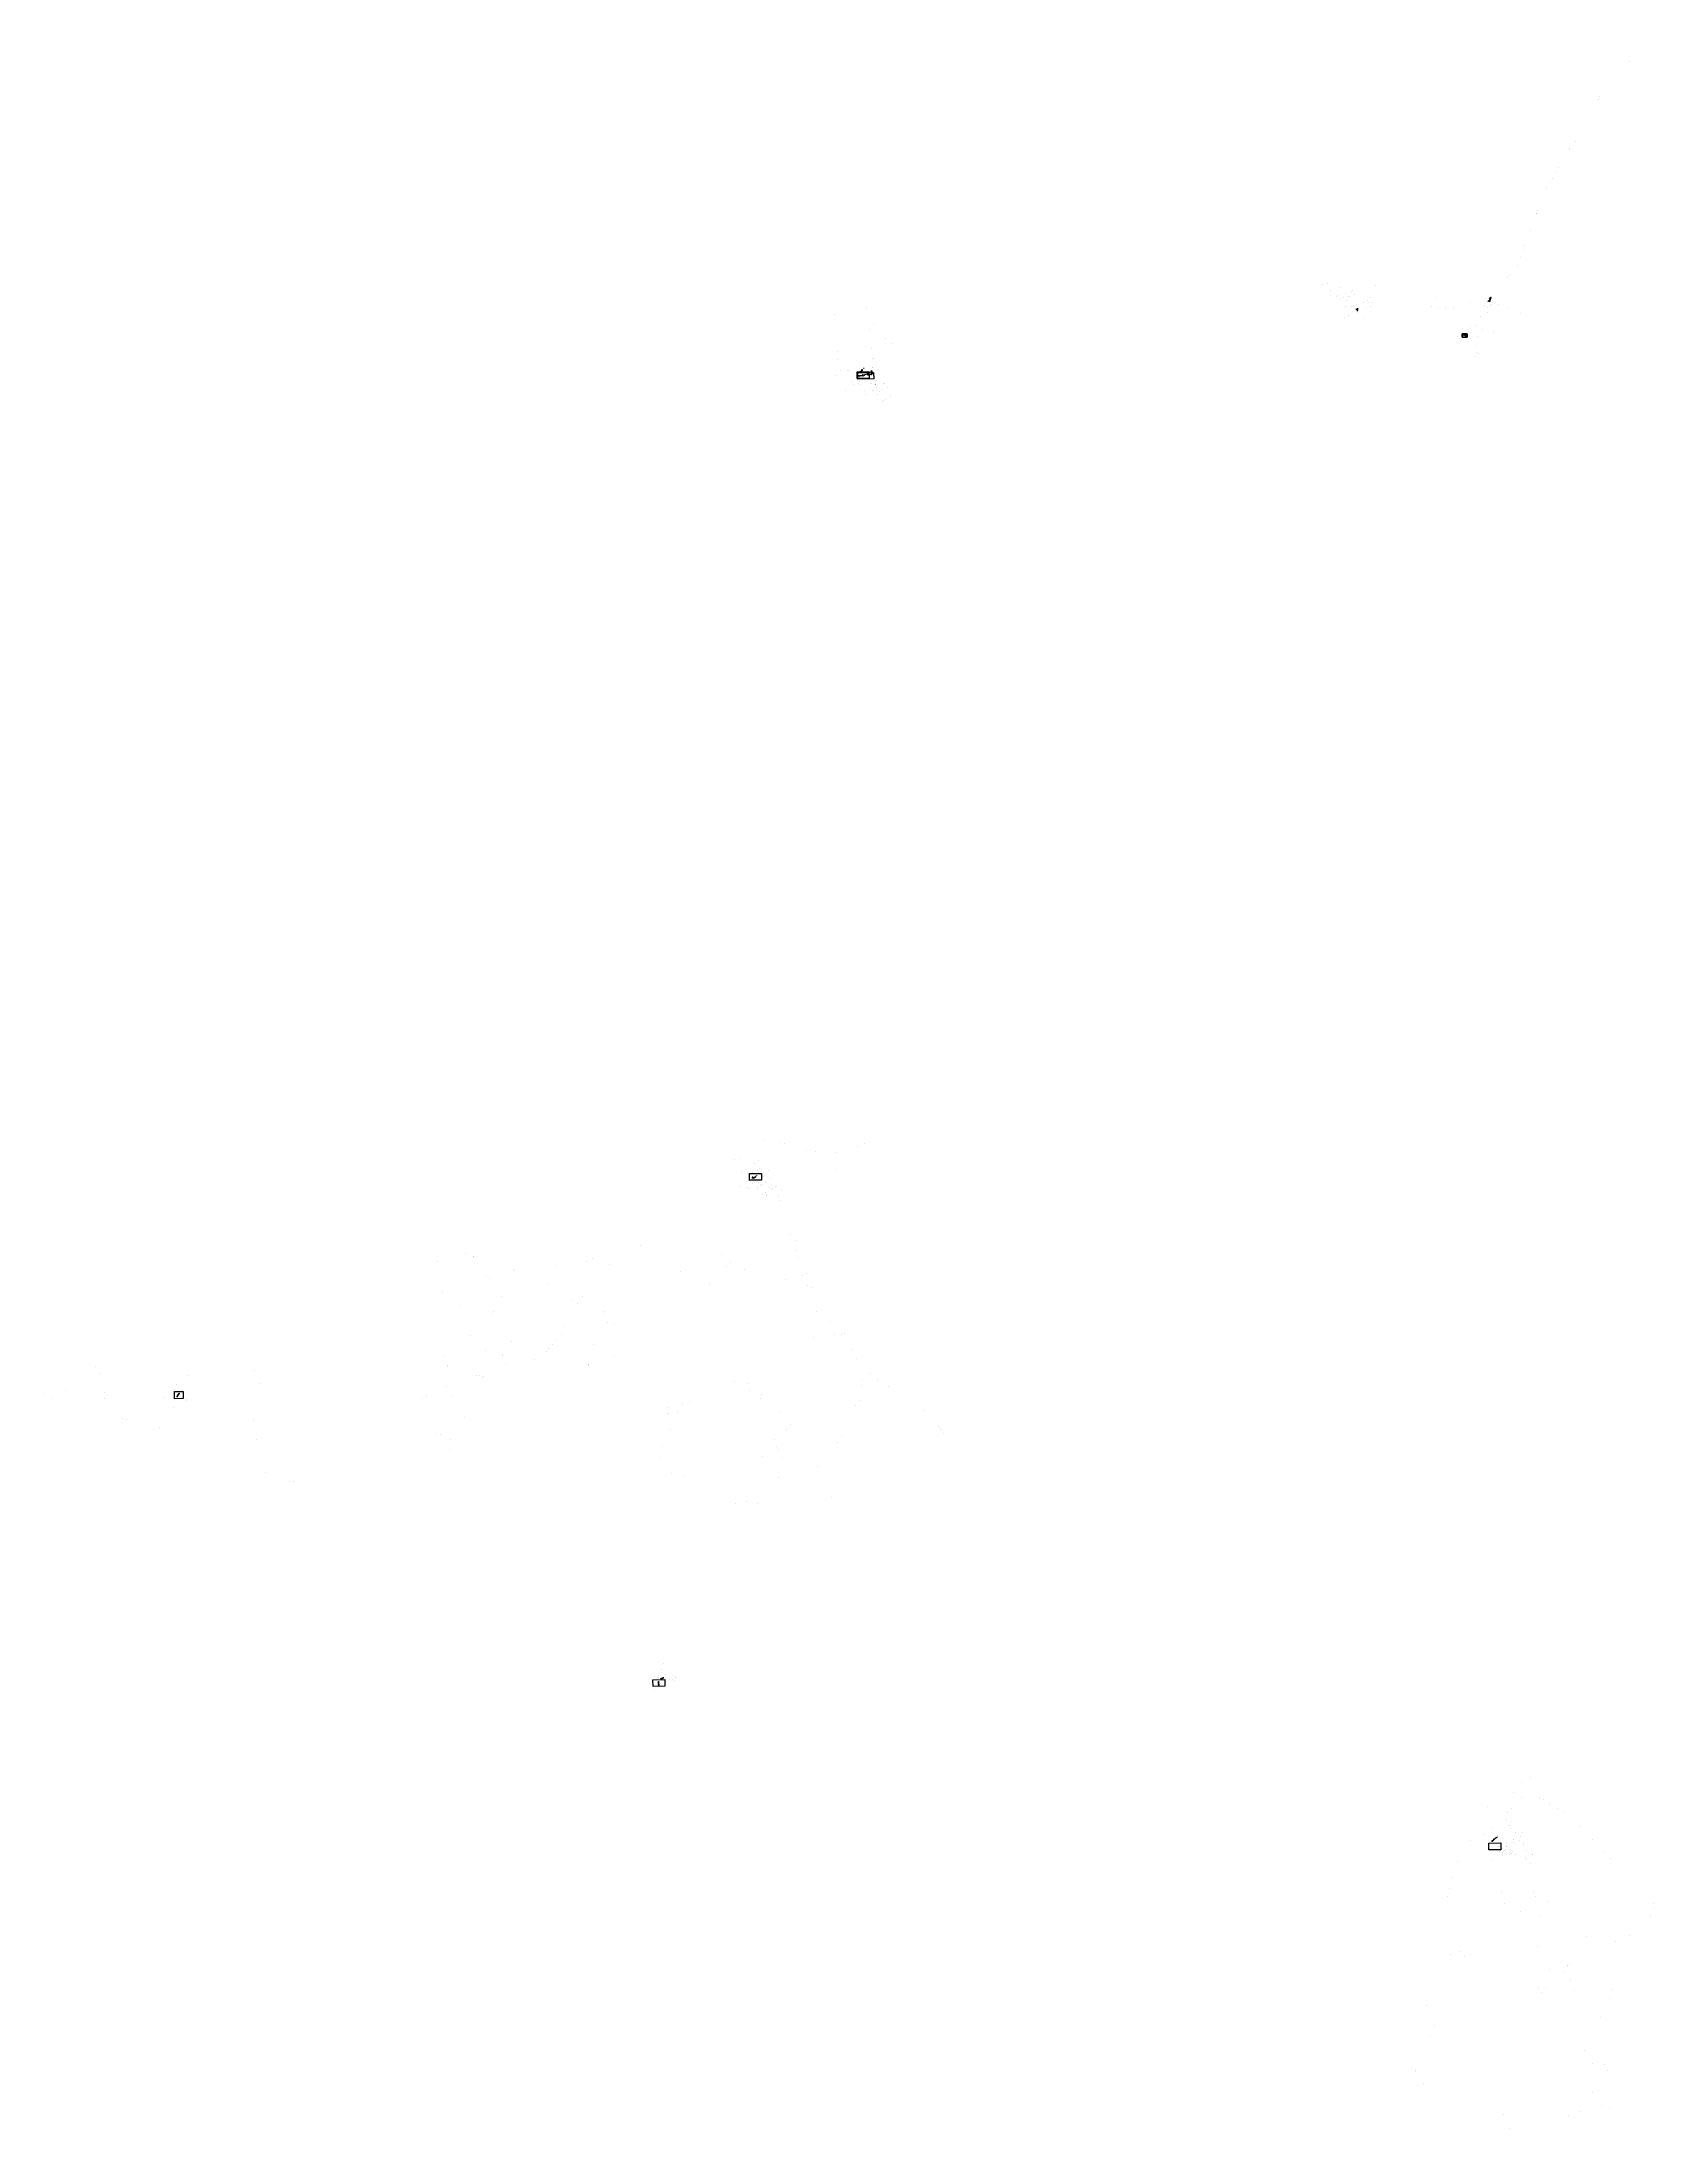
# Model space of a CAD drawing. Header units: millimetres. Extents: x 1265826 to 1360210, y 383897 to 506623.
import ezdxf
from ezdxf import colors
from ezdxf.entities.mleader import LeaderData, LeaderLine
from ezdxf.enums import TextEntityAlignment as Align
from ezdxf.math import Vec2, Vec3

# ---------------------------------------------------------------- set-up
doc = ezdxf.new("R2018")
doc.units = ezdxf.units.MM
for name, color, linetype in [('04.1_ЛЭП_наземная_опоры', 7, 'Continuous'), ('14', 7, 'Continuous'), ('Чертеж', 7, 'Continuous'), ('Электрика', 7, 'Continuous')]:
    doc.layers.add(name, color=color, linetype=linetype)
doc.layers.add('Выноски', color=18, linetype='Continuous', true_color=0x000000)
doc.layers.add('ЛЭП - непечатный слой', color=6, linetype='Continuous', plot=False)
doc.styles.get("Standard").update_dxf_attribs({"font": 'Arial.ttf'})
doc.styles.add('стиль1', font='Times New Roman.ttf', dxfattribs={"width": 0.9, "height": 1.25})
doc.dimstyles.new('М 1-1000', dxfattribs={"dimtxt": 1.5, "dimasz": 2.5, "dimexe": 1.25, "dimexo": 0.625, "dimtad": 1, "dimdec": 0, "dimtxsty": 'стиль1', "dimcen": 2.5, "dimse1": 1, "dimse2": 1, "dimsd1": 1, "dimsd2": 1, "dimclrt": 5, "dimaunit": 1, "dimadec": 3, "dimazin": 0, "dimtfac": 1, "dimtdec": 0, "dimtmove": 0, "dimatfit": 3, "dimfxl": 1.25, "dimtfill": 2, "dimtfillclr": 7, "dimarcsym": 0})
picture_1 = doc.add_image_def('image1.png', size_in_pixel=(1920, 1080))
picture_2 = doc.add_image_def('image3.png', size_in_pixel=(2575, 1023))
picture_3 = doc.add_image_def('image4.png', size_in_pixel=(1920, 1080))
picture_4 = doc.add_image_def('image6.png', size_in_pixel=(1920, 1080))
picture_5 = doc.add_image_def('image7.png', size_in_pixel=(1920, 1080))
picture_6 = doc.add_image_def('image8.png', size_in_pixel=(692, 575))
picture_7 = doc.add_image_def('image10.png', size_in_pixel=(779, 550))

# ---------------------------------------------------------------- blocks, each defined once
blk = doc.blocks.new('*D49')
at = {"layer": 'Defpoints', "color": 0, "linetype": 'ByBlock', "transparency": 16777216}
for p in [(1350569, 401462), (1350569, 401462), (1350587, 401479)]:
    blk.add_point(p, dxfattribs=at)
at = {"layer": 'Электрика', "color": 5, "linetype": 'ByBlock', "lineweight": 20, "transparency": 16777216, "insert": (1350577, 401471), "char_height": 1.25, "attachment_point": 5, "rotation": 41.91709, "style": 'стиль1', "bg_fill": 1, "box_fill_scale": 1.1, "bg_fill_color": 7, "bg_fill_true_color": 16777215, "bg_fill_transparency": 0}
blk.add_mtext('24', dxfattribs=at)
blk = doc.blocks.new('*U50')
at = {"color": 0, "ltscale": 100}
blk.add_line((0, 0), (3, 2), dxfattribs=at)
at = {"color": 0}
for points in [[(-3, 5), (-6, 5)], [(0, 0), (-3, 5)]]:
    blk.add_lwpolyline(points, dxfattribs=at)
for centre, radius in [((0, 0), 0.5), ((3, 2), 0.25)]:
    blk.add_circle(centre, radius, dxfattribs=at)
at = {"layer": 'ЛЭП - непечатный слой'}
blk.add_lwpolyline([(3, 2), (3, 3)], dxfattribs=at)
at = {"color": 0, "flags": 8}
blk.add_attdef('SL_NAME', text='', height=1.25, dxfattribs=at).set_placement((-3, 5), align=Align.TOP_RIGHT)
blk.add_attdef('SL_NUM', text='', height=1.25, dxfattribs=at).set_placement((-3, 6), align=Align.BOTTOM_RIGHT)
blk = doc.blocks.new('*U48')
at = {"color": 0}
for points in [[(-4, 9), (-8, 9)], [(0, 0), (-4, 9)]]:
    blk.add_lwpolyline(points, dxfattribs=at)
blk.add_circle((0, 0), 0.5, dxfattribs=at)
at = {"color": 0, "flags": 8}
blk.add_attdef('SL_NAME', text='', height=1.25, dxfattribs=at).set_placement((-5, 9), align=Align.TOP_RIGHT)
blk.add_attdef('SL_NUM', text='', height=1.25, dxfattribs=at).set_placement((-5, 10), align=Align.BOTTOM_RIGHT)
blk = doc.blocks.new('Пл_Заземление')
at = {"color": 0, "lineweight": 30}
for p, q in [((0, 0), (0, -1)), ((-1, -1), (1, -1)), ((0, -2), (0, -2)), ((0, -2), (0, -2))]:
    blk.add_line(p, q, dxfattribs=at)
blk = doc.blocks.new('*D51')
at = {"layer": 'Defpoints', "color": 0, "linetype": 'ByBlock', "transparency": 16777216}
for p in [(1350587, 401479), (1350587, 401479), (1350606, 401496)]:
    blk.add_point(p, dxfattribs=at)
at = {"layer": 'Электрика', "color": 5, "linetype": 'ByBlock', "lineweight": 20, "transparency": 16777216, "insert": (1350596, 401488), "char_height": 1.25, "attachment_point": 5, "rotation": 41.87735, "style": 'стиль1', "bg_fill": 1, "box_fill_scale": 1.1, "bg_fill_color": 7, "bg_fill_true_color": 16777215, "bg_fill_transparency": 0}
blk.add_mtext('25', dxfattribs=at)
blk = doc.blocks.new('*D52')
at = {"layer": 'Defpoints', "color": 0, "linetype": 'ByBlock', "transparency": 16777216}
for p in [(1350606, 401496), (1350606, 401496), (1350625, 401512)]:
    blk.add_point(p, dxfattribs=at)
at = {"layer": 'Электрика', "color": 5, "linetype": 'ByBlock', "lineweight": 20, "transparency": 16777216, "insert": (1350614, 401505), "char_height": 1.25, "attachment_point": 5, "rotation": 41.87735, "style": 'стиль1', "bg_fill": 1, "box_fill_scale": 1.1, "bg_fill_color": 7, "bg_fill_true_color": 16777215, "bg_fill_transparency": 0}
blk.add_mtext('25', dxfattribs=at)
blk = doc.blocks.new('*D53')
at = {"layer": 'Defpoints', "color": 0, "linetype": 'ByBlock', "transparency": 16777216}
for p in [(1350625, 401513), (1350625, 401513), (1350644, 401529)]:
    blk.add_point(p, dxfattribs=at)
at = {"layer": 'Электрика', "color": 5, "linetype": 'ByBlock', "lineweight": 20, "transparency": 16777216, "insert": (1350633, 401522), "char_height": 1.25, "attachment_point": 5, "rotation": 41.87735, "style": 'стиль1', "bg_fill": 1, "box_fill_scale": 1.1, "bg_fill_color": 7, "bg_fill_true_color": 16777215, "bg_fill_transparency": 0}
blk.add_mtext('25', dxfattribs=at)
blk = doc.blocks.new('*D54')
at = {"layer": 'Defpoints', "color": 0, "linetype": 'ByBlock', "transparency": 16777216}
for p in [(1350643, 401529), (1350643, 401529), (1350662, 401546)]:
    blk.add_point(p, dxfattribs=at)
at = {"layer": 'Электрика', "color": 5, "linetype": 'ByBlock', "lineweight": 20, "transparency": 16777216, "insert": (1350651, 401538), "char_height": 1.25, "attachment_point": 5, "rotation": 41.87735, "style": 'стиль1', "bg_fill": 1, "box_fill_scale": 1.1, "bg_fill_color": 7, "bg_fill_true_color": 16777215, "bg_fill_transparency": 0}
blk.add_mtext('25', dxfattribs=at)
blk = doc.blocks.new('*D55')
at = {"layer": 'Defpoints', "color": 0, "linetype": 'ByBlock', "transparency": 16777216}
for p in [(1350662, 401546), (1350662, 401546), (1350681, 401563)]:
    blk.add_point(p, dxfattribs=at)
at = {"layer": 'Электрика', "color": 5, "linetype": 'ByBlock', "lineweight": 20, "transparency": 16777216, "insert": (1350670, 401555), "char_height": 1.25, "attachment_point": 5, "rotation": 41.87735, "style": 'стиль1', "bg_fill": 1, "box_fill_scale": 1.1, "bg_fill_color": 7, "bg_fill_true_color": 16777215, "bg_fill_transparency": 0}
blk.add_mtext('25', dxfattribs=at)
blk = doc.blocks.new('*D56')
at = {"layer": 'Defpoints', "color": 0, "linetype": 'ByBlock', "transparency": 16777216}
for p in [(1350681, 401563), (1350681, 401563), (1350694, 401575)]:
    blk.add_point(p, dxfattribs=at)
at = {"layer": 'Электрика', "color": 5, "linetype": 'ByBlock', "lineweight": 20, "transparency": 16777216, "insert": (1350687, 401570), "char_height": 1.25, "attachment_point": 5, "rotation": 41.94966, "style": 'стиль1', "bg_fill": 1, "box_fill_scale": 1.1, "bg_fill_color": 7, "bg_fill_true_color": 16777215, "bg_fill_transparency": 0}
blk.add_mtext('18', dxfattribs=at)
blk = doc.blocks.new('*D57')
at = {"layer": 'Defpoints', "color": 0, "linetype": 'ByBlock', "transparency": 16777216}
for p in [(1350694, 401575), (1350694, 401575), (1350712, 401591)]:
    blk.add_point(p, dxfattribs=at)
at = {"layer": 'Электрика', "color": 5, "linetype": 'ByBlock', "lineweight": 20, "transparency": 16777216, "insert": (1350702, 401584), "char_height": 1.25, "attachment_point": 5, "rotation": 41.92076, "style": 'стиль1', "bg_fill": 1, "box_fill_scale": 1.1, "bg_fill_color": 7, "bg_fill_true_color": 16777215, "bg_fill_transparency": 0}
blk.add_mtext('24', dxfattribs=at)
blk = doc.blocks.new('_None')
blk = doc.blocks.new('*D58')
at = {"layer": 'Defpoints', "color": 0, "linetype": 'ByBlock', "transparency": 16777216}
for p in [(1313640, 487325), (1313641, 487325), (1313659, 487341)]:
    blk.add_point(p, dxfattribs=at)
at = {"layer": 'Электрика', "color": 5, "linetype": 'ByBlock', "lineweight": 20, "transparency": 16777216, "insert": (1313648, 487333), "char_height": 1.25, "attachment_point": 5, "rotation": 41.91709, "style": 'стиль1', "bg_fill": 1, "box_fill_scale": 1.1, "bg_fill_color": 7, "bg_fill_true_color": 16777215, "bg_fill_transparency": 0}
blk.add_mtext('24', dxfattribs=at)
blk = doc.blocks.new('*U59')
at = {"true_color": 0xffffff}
h = blk.add_hatch(color=7, dxfattribs=at)
h.dxf.hatch_style = 1
h.paths.add_polyline_path([(0, 0), (0, 0), (0, 0), (0, 0)])
at = {"color": 0}
for points in [[(0, 0), (-1, 2), (-1, 1), (-1, 2), (-1, 1)], [(0, 0), (0, -2), (0, -2), (0, -2), (0, -2)]]:
    blk.add_lwpolyline(points, dxfattribs=at)
blk.add_lwpolyline([(0, 0), (0, 0), (0, 0), (0, 0)], close=True, dxfattribs=at)
blk.add_circle((0, 0), 0.025, dxfattribs=at)
blk = doc.blocks.new('*U60')
at = {"true_color": 0xffffff}
h = blk.add_hatch(color=7, dxfattribs=at)
h.dxf.hatch_style = 1
h.paths.add_polyline_path([(0, 0), (0, 0), (0, 0), (0, 0)])
at = {"color": 0}
blk.add_lwpolyline([(0, 0), (0, 2), (0, 2), (0, 2), (0, 2)], dxfattribs=at)
blk.add_lwpolyline([(0, 0), (0, 0), (0, 0), (0, 0)], close=True, dxfattribs=at)
blk.add_circle((0, 0), 0.025, dxfattribs=at)
blk = doc.blocks.new('*U61')
at = {"true_color": 0xffffff}
h = blk.add_hatch(color=7, dxfattribs=at)
h.dxf.hatch_style = 1
h.paths.add_polyline_path([(0, 0), (0, 0), (0, 0), (0, 0)])
at = {"color": 0}
for points in [[(0, 0), (-2, 0), (-2, 0), (-2, 0), (-2, 0)], [(0, 0), (1, -2), (1, -1), (1, -2), (1, -1)]]:
    blk.add_lwpolyline(points, dxfattribs=at)
blk.add_lwpolyline([(0, 0), (0, 0), (0, 0), (0, 0)], close=True, dxfattribs=at)
blk.add_circle((0, 0), 0.025, dxfattribs=at)
blk = doc.blocks.new('*U70')
at = {"true_color": 0xffffff}
h = blk.add_hatch(color=7, dxfattribs=at)
h.dxf.hatch_style = 1
h.paths.add_polyline_path([(0, 0), (0, 0), (0, 0), (0, 0)])
at = {"color": 0}
for points in [[(0, 0), (-2, 0), (-2, 0), (-2, 0), (-2, 0)], [(0, 0), (2, 0), (2, 0), (2, 0), (2, 0)]]:
    blk.add_lwpolyline(points, dxfattribs=at)
blk.add_lwpolyline([(0, 0), (0, 0), (0, 0), (0, 0)], close=True, dxfattribs=at)
blk.add_circle((0, 0), 0.025, dxfattribs=at)
blk = doc.blocks.new('*U69')
at = {"true_color": 0xffffff}
h = blk.add_hatch(color=7, dxfattribs=at)
h.dxf.hatch_style = 1
h.paths.add_polyline_path([(0, 0), (0, 0), (0, 0), (0, 0)])
at = {"color": 0}
for points in [[(0, 0), (-2, 0), (-2, 0), (-2, 0), (-2, 0)], [(0, 0), (2, 0), (2, 0), (2, 0), (2, 0)]]:
    blk.add_lwpolyline(points, dxfattribs=at)
blk.add_lwpolyline([(0, 0), (0, 0), (0, 0), (0, 0)], close=True, dxfattribs=at)
blk.add_circle((0, 0), 0.025, dxfattribs=at)
blk = doc.blocks.new('*U68')
at = {"true_color": 0xffffff}
h = blk.add_hatch(color=7, dxfattribs=at)
h.dxf.hatch_style = 1
h.paths.add_polyline_path([(0, 0), (0, 0), (0, 0), (0, 0)])
at = {"color": 0}
for points in [[(0, 0), (-2, 0), (-2, 0), (-2, 0), (-2, 0)], [(0, 0), (2, 0), (2, 0), (2, 0), (2, 0)]]:
    blk.add_lwpolyline(points, dxfattribs=at)
blk.add_lwpolyline([(0, 0), (0, 0), (0, 0), (0, 0)], close=True, dxfattribs=at)
blk.add_circle((0, 0), 0.025, dxfattribs=at)
blk = doc.blocks.new('*U67')
at = {"true_color": 0xffffff}
h = blk.add_hatch(color=7, dxfattribs=at)
h.dxf.hatch_style = 1
h.paths.add_polyline_path([(0, 0), (0, 0), (0, 0), (0, 0)])
at = {"color": 0}
for points in [[(0, 0), (-2, 0), (-2, 0), (-2, 0), (-2, 0)], [(0, 0), (2, 0), (2, 0), (2, 0), (2, 0)]]:
    blk.add_lwpolyline(points, dxfattribs=at)
blk.add_lwpolyline([(0, 0), (0, 0), (0, 0), (0, 0)], close=True, dxfattribs=at)
blk.add_circle((0, 0), 0.025, dxfattribs=at)
blk = doc.blocks.new('*U66')
at = {"true_color": 0xffffff}
h = blk.add_hatch(color=7, dxfattribs=at)
h.dxf.hatch_style = 1
h.paths.add_polyline_path([(0, 0), (0, 0), (0, 0), (0, 0)])
at = {"color": 0}
blk.add_lwpolyline([(0, 0), (0, 0), (0, 0), (0, 0)], close=True, dxfattribs=at)
for points in [[(0, 0), (2, 0), (2, 0), (2, 0), (2, 0)], [(0, 0), (0, -2), (0, -2), (0, -2), (0, -2)]]:
    blk.add_lwpolyline(points, dxfattribs=at)
blk.add_circle((0, 0), 0.025, dxfattribs=at)
blk = doc.blocks.new('*U65')
at = {"true_color": 0xffffff}
h = blk.add_hatch(color=7, dxfattribs=at)
h.dxf.hatch_style = 1
h.paths.add_polyline_path([(0, 0), (0, 0), (0, 0), (0, 0)])
at = {"color": 0}
for points in [[(0, 0), (0, 2), (0, 2), (0, 2), (0, 2)], [(0, 0), (-2, 0), (-1, -1), (-2, 0), (-2, 0)]]:
    blk.add_lwpolyline(points, dxfattribs=at)
blk.add_lwpolyline([(0, 0), (0, 0), (0, 0), (0, 0)], close=True, dxfattribs=at)
blk.add_circle((0, 0), 0.025, dxfattribs=at)
blk = doc.blocks.new('*U64')
at = {"true_color": 0xffffff}
h = blk.add_hatch(color=7, dxfattribs=at)
h.dxf.hatch_style = 1
h.paths.add_polyline_path([(0, 0), (0, 0), (0, 0), (0, 0)])
at = {"color": 0}
for points in [[(0, 0), (2, 0), (1, 1), (2, 0), (2, 0)], [(0, 0), (-2, 0), (-1, -1), (-2, 0), (-2, 0)]]:
    blk.add_lwpolyline(points, dxfattribs=at)
blk.add_lwpolyline([(0, 0), (0, 0), (0, 0), (0, 0)], close=True, dxfattribs=at)
blk.add_circle((0, 0), 0.025, dxfattribs=at)
blk = doc.blocks.new('*U63')
at = {"true_color": 0xffffff}
h = blk.add_hatch(color=7, dxfattribs=at)
h.dxf.hatch_style = 1
h.paths.add_polyline_path([(0, 0), (0, 0), (0, 0), (0, 0)])
at = {"color": 0}
for points in [[(0, 0), (-2, 0), (-2, 0), (-2, 0), (-2, 0)], [(0, 0), (2, 0), (1, 1), (2, 0), (2, 0)]]:
    blk.add_lwpolyline(points, dxfattribs=at)
blk.add_lwpolyline([(0, 0), (0, 0), (0, 0), (0, 0)], close=True, dxfattribs=at)
blk.add_circle((0, 0), 0.025, dxfattribs=at)
blk = doc.blocks.new('*U62')
at = {"true_color": 0xffffff}
h = blk.add_hatch(color=7, dxfattribs=at)
h.dxf.hatch_style = 1
h.paths.add_polyline_path([(0, 0), (0, 0), (0, 0), (0, 0)])
at = {"color": 0}
for points in [[(0, 0), (-2, 0), (-2, 0), (-2, 0), (-2, 0)], [(0, 0), (2, 0), (2, 0), (2, 0), (2, 0)]]:
    blk.add_lwpolyline(points, dxfattribs=at)
blk.add_lwpolyline([(0, 0), (0, 0), (0, 0), (0, 0)], close=True, dxfattribs=at)
blk.add_circle((0, 0), 0.025, dxfattribs=at)
blk = doc.blocks.new('*U71')
at = {"true_color": 0xffffff}
h = blk.add_hatch(color=7, dxfattribs=at)
h.dxf.hatch_style = 1
h.paths.add_polyline_path([(0, 0), (0, 0), (0, 0), (0, 0)])
at = {"color": 0}
for points in [[(0, 0), (0, 2), (0, 2), (0, 2), (0, 2)], [(0, 0), (2, 0), (2, 0), (2, 0), (2, 0)], [(0, 0), (-2, 0), (-1, -1), (-2, 0), (-2, 0)], [(0, 0), (1, -2), (1, -1), (1, -2), (0, -2)]]:
    blk.add_lwpolyline(points, dxfattribs=at)
blk.add_lwpolyline([(0, 0), (0, 0), (0, 0), (0, 0)], close=True, dxfattribs=at)
blk.add_circle((0, 0), 0.025, dxfattribs=at)
blk = doc.blocks.new('*U79')
at = {"true_color": 0xffffff}
h = blk.add_hatch(color=7, dxfattribs=at)
h.dxf.hatch_style = 1
h.paths.add_polyline_path([(0, 0), (0, 0), (0, 0), (0, 0)])
at = {"color": 0}
for points in [[(0, 0), (-2, 0), (-2, 0), (-2, 0), (-2, 0)], [(0, 0), (2, 0), (1, 1), (2, 0), (2, 0)]]:
    blk.add_lwpolyline(points, dxfattribs=at)
blk.add_lwpolyline([(0, 0), (0, 0), (0, 0), (0, 0)], close=True, dxfattribs=at)
blk.add_circle((0, 0), 0.025, dxfattribs=at)
blk = doc.blocks.new('*U78')
at = {"true_color": 0xffffff}
h = blk.add_hatch(color=7, dxfattribs=at)
h.dxf.hatch_style = 1
h.paths.add_polyline_path([(0, 0), (0, 0), (0, 0), (0, 0)])
at = {"color": 0}
for points in [[(0, 0), (-2, 0), (-2, 0), (-2, 0), (-2, 0)], [(0, 0), (2, 0), (2, 0), (2, 0), (2, 0)]]:
    blk.add_lwpolyline(points, dxfattribs=at)
blk.add_lwpolyline([(0, 0), (0, 0), (0, 0), (0, 0)], close=True, dxfattribs=at)
blk.add_circle((0, 0), 0.025, dxfattribs=at)
blk = doc.blocks.new('*U77')
at = {"true_color": 0xffffff}
h = blk.add_hatch(color=7, dxfattribs=at)
h.dxf.hatch_style = 1
h.paths.add_polyline_path([(0, 0), (0, 0), (0, 0), (0, 0)])
at = {"color": 0}
blk.add_lwpolyline([(0, 0), (0, 0), (0, 0), (0, 0)], close=True, dxfattribs=at)
for points in [[(0, 0), (2, 0), (2, 0), (2, 0), (2, 0)], [(0, 0), (-2, 0), (-1, -1), (-2, 0), (-2, 0)]]:
    blk.add_lwpolyline(points, dxfattribs=at)
blk.add_circle((0, 0), 0.025, dxfattribs=at)
blk = doc.blocks.new('*U76')
at = {"true_color": 0xffffff}
h = blk.add_hatch(color=7, dxfattribs=at)
h.dxf.hatch_style = 1
h.paths.add_polyline_path([(0, 0), (0, 0), (0, 0), (0, 0)])
at = {"color": 0}
for points in [[(0, 0), (-2, 0), (-2, 0), (-2, 0), (-2, 0)], [(0, 0), (2, 0), (1, 1), (2, 0), (2, 0)]]:
    blk.add_lwpolyline(points, dxfattribs=at)
blk.add_lwpolyline([(0, 0), (0, 0), (0, 0), (0, 0)], close=True, dxfattribs=at)
blk.add_circle((0, 0), 0.025, dxfattribs=at)
blk = doc.blocks.new('*U75')
at = {"true_color": 0xffffff}
h = blk.add_hatch(color=7, dxfattribs=at)
h.dxf.hatch_style = 1
h.paths.add_polyline_path([(0, 0), (0, 0), (0, 0), (0, 0)])
at = {"color": 0}
blk.add_lwpolyline([(0, 0), (0, 0), (0, 0), (0, 0)], close=True, dxfattribs=at)
for points in [[(0, 0), (2, 0), (2, 0), (2, 0), (2, 0)], [(0, 0), (-2, -1), (-1, -1), (-2, -1), (-2, 0)]]:
    blk.add_lwpolyline(points, dxfattribs=at)
blk.add_circle((0, 0), 0.025, dxfattribs=at)
blk = doc.blocks.new('*U73')
at = {"true_color": 0xffffff}
h = blk.add_hatch(color=7, dxfattribs=at)
h.dxf.hatch_style = 1
h.paths.add_polyline_path([(0, 0), (0, 0), (0, 0), (0, 0)])
at = {"color": 0}
for points in [[(0, 0), (-2, 1), (-1, 1), (-2, 1), (-1, 1)], [(0, 0), (2, 1), (1, 1), (2, 1), (2, 0)]]:
    blk.add_lwpolyline(points, dxfattribs=at)
blk.add_lwpolyline([(0, 0), (0, 0), (0, 0), (0, 0)], close=True, dxfattribs=at)
blk.add_circle((0, 0), 0.025, dxfattribs=at)
blk = doc.blocks.new('*U74')
at = {"true_color": 0xffffff}
h = blk.add_hatch(color=7, dxfattribs=at)
h.dxf.hatch_style = 1
h.paths.add_polyline_path([(0, 0), (0, 0), (0, 0), (0, 0)])
at = {"color": 0}
for points in [[(0, 0), (2, 1), (1, 1), (2, 1), (2, 0)], [(0, 0), (-2, -1), (-1, -1), (-2, -1), (-2, 0)]]:
    blk.add_lwpolyline(points, dxfattribs=at)
blk.add_lwpolyline([(0, 0), (0, 0), (0, 0), (0, 0)], close=True, dxfattribs=at)
blk.add_circle((0, 0), 0.025, dxfattribs=at)
blk = doc.blocks.new('*U72')
at = {"true_color": 0xffffff}
h = blk.add_hatch(color=7, dxfattribs=at)
h.dxf.hatch_style = 1
h.paths.add_polyline_path([(0, 0), (0, 0), (0, 0), (0, 0)])
at = {"color": 0}
for points in [[(0, 0), (-2, 0), (-2, 0), (-2, 0), (-2, 0)], [(0, 0), (2, -1), (1, -1), (2, -1), (1, -1)]]:
    blk.add_lwpolyline(points, dxfattribs=at)
blk.add_lwpolyline([(0, 0), (0, 0), (0, 0), (0, 0)], close=True, dxfattribs=at)
blk.add_circle((0, 0), 0.025, dxfattribs=at)
blk = doc.blocks.new('*U80')
at = {"color": 0, "ltscale": 100}
blk.add_line((0, 0), (4, 0), dxfattribs=at)
at = {"color": 0}
for points in [[(0, 0), (2, 5)], [(2, 5), (5, 5)]]:
    blk.add_lwpolyline(points, dxfattribs=at)
for centre, radius in [((0, 0), 0.5), ((4, 0), 0.25)]:
    blk.add_circle(centre, radius, dxfattribs=at)
at = {"layer": 'ЛЭП - непечатный слой'}
blk.add_lwpolyline([(4, 0), (5, 0)], dxfattribs=at)
at = {"color": 0, "flags": 8}
blk.add_attdef('SL_NUM', text='', height=1.25, dxfattribs=at).set_placement((2, 5), align=Align.BOTTOM_LEFT)
blk.add_attdef('SL_NAME', text='', height=1.25, dxfattribs=at).set_placement((2, 4), align=Align.TOP_LEFT)
blk = doc.blocks.new('*U81')
at = {"color": 0}
for points in [[(0, 0), (2, 4)], [(2, 4), (5, 4)]]:
    blk.add_lwpolyline(points, dxfattribs=at)
blk.add_circle((0, 0), 0.5, dxfattribs=at)
at = {"color": 0, "flags": 8}
blk.add_attdef('SL_NUM', text='', height=1.25, dxfattribs=at).set_placement((2, 5), align=Align.BOTTOM_LEFT)
blk.add_attdef('SL_NAME', text='', height=1.25, dxfattribs=at).set_placement((2, 4), align=Align.TOP_LEFT)
blk = doc.blocks.new('*D82')
at = {"layer": 'Defpoints', "color": 0, "linetype": 'ByBlock', "transparency": 16777216}
for p in [(1314089, 487174), (1314089, 487174), (1314090, 487186)]:
    blk.add_point(p, dxfattribs=at)
at = {"layer": 'Электрика', "color": 5, "linetype": 'ByBlock', "lineweight": 20, "transparency": 16777216, "insert": (1314088, 487180), "char_height": 1.25, "attachment_point": 5, "rotation": 82.34596, "style": 'стиль1', "bg_fill": 1, "box_fill_scale": 1.1, "bg_fill_color": 7, "bg_fill_true_color": 16777215, "bg_fill_transparency": 0}
blk.add_mtext('12', dxfattribs=at)
blk = doc.blocks.new('*D83')
at = {"layer": 'Defpoints', "color": 0, "linetype": 'ByBlock', "transparency": 16777216}
for p in [(1314090, 487186), (1314090, 487186), (1314122, 487188)]:
    blk.add_point(p, dxfattribs=at)
at = {"layer": 'Электрика', "color": 5, "linetype": 'ByBlock', "lineweight": 20, "transparency": 16777216, "insert": (1314105, 487188), "char_height": 1.25, "attachment_point": 5, "rotation": 4.2037, "style": 'стиль1', "bg_fill": 1, "box_fill_scale": 1.1, "bg_fill_color": 7, "bg_fill_true_color": 16777215, "bg_fill_transparency": 0}
blk.add_mtext('31', dxfattribs=at)
blk = doc.blocks.new('*D84')
at = {"layer": 'Defpoints', "color": 0, "linetype": 'ByBlock', "transparency": 16777216}
for p in [(1314122, 487188), (1314122, 487188), (1314151, 487190)]:
    blk.add_point(p, dxfattribs=at)
at = {"layer": 'Электрика', "color": 5, "linetype": 'ByBlock', "lineweight": 20, "transparency": 16777216, "insert": (1314136, 487191), "char_height": 1.25, "attachment_point": 5, "rotation": 4.2037, "style": 'стиль1', "bg_fill": 1, "box_fill_scale": 1.1, "bg_fill_color": 7, "bg_fill_true_color": 16777215, "bg_fill_transparency": 0}
blk.add_mtext('30', dxfattribs=at)
blk = doc.blocks.new('*D85')
at = {"layer": 'Defpoints', "color": 0, "linetype": 'ByBlock', "transparency": 16777216}
for p in [(1314151, 487190), (1314151, 487190), (1314181, 487193)]:
    blk.add_point(p, dxfattribs=at)
at = {"layer": 'Электрика', "color": 5, "linetype": 'ByBlock', "lineweight": 20, "transparency": 16777216, "insert": (1314166, 487193), "char_height": 1.25, "attachment_point": 5, "rotation": 4.2037, "style": 'стиль1', "bg_fill": 1, "box_fill_scale": 1.1, "bg_fill_color": 7, "bg_fill_true_color": 16777215, "bg_fill_transparency": 0}
blk.add_mtext('30', dxfattribs=at)
blk = doc.blocks.new('*D86')
at = {"layer": 'Defpoints', "color": 0, "linetype": 'ByBlock', "transparency": 16777216}
for p in [(1314181, 487193), (1314181, 487193), (1314211, 487195)]:
    blk.add_point(p, dxfattribs=at)
at = {"layer": 'Электрика', "color": 5, "linetype": 'ByBlock', "lineweight": 20, "transparency": 16777216, "insert": (1314196, 487195), "char_height": 1.25, "attachment_point": 5, "rotation": 4.2037, "style": 'стиль1', "bg_fill": 1, "box_fill_scale": 1.1, "bg_fill_color": 7, "bg_fill_true_color": 16777215, "bg_fill_transparency": 0}
blk.add_mtext('30', dxfattribs=at)
blk = doc.blocks.new('*D87')
at = {"layer": 'Defpoints', "color": 0, "linetype": 'ByBlock', "transparency": 16777216}
for p in [(1314211, 487195), (1314211, 487195), (1314241, 487197)]:
    blk.add_point(p, dxfattribs=at)
at = {"layer": 'Электрика', "color": 5, "linetype": 'ByBlock', "lineweight": 20, "transparency": 16777216, "insert": (1314226, 487197), "char_height": 1.25, "attachment_point": 5, "rotation": 4.2037, "style": 'стиль1', "bg_fill": 1, "box_fill_scale": 1.1, "bg_fill_color": 7, "bg_fill_true_color": 16777215, "bg_fill_transparency": 0}
blk.add_mtext('30', dxfattribs=at)
blk = doc.blocks.new('*D88')
at = {"layer": 'Defpoints', "color": 0, "linetype": 'ByBlock', "transparency": 16777216}
for p in [(1314241, 487197), (1314241, 487197), (1314271, 487199)]:
    blk.add_point(p, dxfattribs=at)
at = {"layer": 'Электрика', "color": 5, "linetype": 'ByBlock', "lineweight": 20, "transparency": 16777216, "insert": (1314255, 487199), "char_height": 1.25, "attachment_point": 5, "rotation": 4.2037, "style": 'стиль1', "bg_fill": 1, "box_fill_scale": 1.1, "bg_fill_color": 7, "bg_fill_true_color": 16777215, "bg_fill_transparency": 0}
blk.add_mtext('30', dxfattribs=at)
blk = doc.blocks.new('*U89')
at = {"color": 0, "ltscale": 100}
blk.add_line((0, 0), (-3, -1), dxfattribs=at)
at = {"color": 0}
for points in [[(0, 0), (2, 5)], [(2, 5), (5, 5)]]:
    blk.add_lwpolyline(points, dxfattribs=at)
for centre, radius in [((0, 0), 0.5), ((-3, -1), 0.25)]:
    blk.add_circle(centre, radius, dxfattribs=at)
at = {"layer": 'ЛЭП - непечатный слой'}
blk.add_lwpolyline([(-3, -1), (-5, -1)], dxfattribs=at)
at = {"color": 0, "flags": 8}
blk.add_attdef('SL_NUM', text='', height=1.25, dxfattribs=at).set_placement((2, 5), align=Align.BOTTOM_LEFT)
blk.add_attdef('SL_NAME', text='', height=1.25, dxfattribs=at).set_placement((2, 4), align=Align.TOP_LEFT)
blk = doc.blocks.new('*D90')
at = {"layer": 'Defpoints', "color": 0, "linetype": 'ByBlock', "transparency": 16777216}
for p in [(1314271, 487199), (1314271, 487199), (1314303, 487202)]:
    blk.add_point(p, dxfattribs=at)
at = {"layer": 'Электрика', "color": 5, "linetype": 'ByBlock', "lineweight": 20, "transparency": 16777216, "insert": (1314287, 487202), "char_height": 1.25, "attachment_point": 5, "rotation": 4.2037, "style": 'стиль1', "bg_fill": 1, "box_fill_scale": 1.1, "bg_fill_color": 7, "bg_fill_true_color": 16777215, "bg_fill_transparency": 0}
blk.add_mtext('32', dxfattribs=at)
blk = doc.blocks.new('*D92')
at = {"layer": 'Defpoints', "color": 0, "linetype": 'ByBlock', "transparency": 16777216}
for p in [(1313589, 487100), (1313589, 487099), (1313614, 487110)]:
    blk.add_point(p, dxfattribs=at)
at = {"layer": 'Электрика', "color": 5, "linetype": 'ByBlock', "lineweight": 20, "transparency": 16777216, "insert": (1313601, 487106), "char_height": 1.25, "attachment_point": 5, "rotation": 22.58005, "style": 'стиль1', "bg_fill": 1, "box_fill_scale": 1.1, "bg_fill_color": 7, "bg_fill_true_color": 16777215, "bg_fill_transparency": 0}
blk.add_mtext('27', dxfattribs=at)
blk = doc.blocks.new('*D93')
at = {"layer": 'Defpoints', "color": 0, "linetype": 'ByBlock', "transparency": 16777216}
for p in [(1313559, 487116), (1313559, 487116), (1313589, 487099)]:
    blk.add_point(p, dxfattribs=at)
at = {"layer": 'Электрика', "color": 5, "linetype": 'ByBlock', "lineweight": 20, "transparency": 16777216, "insert": (1313574, 487109), "char_height": 1.25, "attachment_point": 5, "rotation": 331.72894, "style": 'стиль1', "bg_fill": 1, "box_fill_scale": 1.1, "bg_fill_color": 7, "bg_fill_true_color": 16777215, "bg_fill_transparency": 0}
blk.add_mtext('35', dxfattribs=at)
blk = doc.blocks.new('*D94')
at = {"layer": 'Defpoints', "color": 0, "linetype": 'ByBlock', "transparency": 16777216}
for p in [(1313552, 487116), (1313552, 487116), (1313559, 487116)]:
    blk.add_point(p, dxfattribs=at)
at = {"layer": 'Электрика', "color": 5, "linetype": 'ByBlock', "lineweight": 20, "transparency": 16777216, "insert": (1313556, 487117), "char_height": 1.25, "attachment_point": 5, "rotation": 0.6112, "style": 'стиль1', "bg_fill": 1, "box_fill_scale": 1.1, "bg_fill_color": 7, "bg_fill_true_color": 16777215, "bg_fill_transparency": 0}
blk.add_mtext('7', dxfattribs=at)
blk = doc.blocks.new('*D95')
at = {"layer": 'Defpoints', "color": 0, "linetype": 'ByBlock', "transparency": 16777216}
for p in [(1313614, 487110), (1313614, 487110), (1313647, 487123)]:
    blk.add_point(p, dxfattribs=at)
at = {"layer": 'Электрика', "color": 5, "linetype": 'ByBlock', "lineweight": 20, "transparency": 16777216, "insert": (1313630, 487118), "char_height": 1.25, "attachment_point": 5, "rotation": 22.51251, "style": 'стиль1', "bg_fill": 1, "box_fill_scale": 1.1, "bg_fill_color": 7, "bg_fill_true_color": 16777215, "bg_fill_transparency": 0}
blk.add_mtext('36', dxfattribs=at)
blk = doc.blocks.new('*D96')
at = {"layer": 'Defpoints', "color": 0, "linetype": 'ByBlock', "transparency": 16777216}
for p in [(1313647, 487124), (1313647, 487123), (1313681, 487127)]:
    blk.add_point(p, dxfattribs=at)
at = {"layer": 'Электрика', "color": 5, "linetype": 'ByBlock', "lineweight": 20, "transparency": 16777216, "insert": (1313664, 487127), "char_height": 1.25, "attachment_point": 5, "rotation": 6.80888, "style": 'стиль1', "bg_fill": 1, "box_fill_scale": 1.1, "bg_fill_color": 7, "bg_fill_true_color": 16777215, "bg_fill_transparency": 0}
blk.add_mtext('34', dxfattribs=at)
blk = doc.blocks.new('*D97')
at = {"layer": 'Defpoints', "color": 0, "linetype": 'ByBlock', "transparency": 16777216}
for p in [(1313681, 487128), (1313681, 487127), (1313713, 487133)]:
    blk.add_point(p, dxfattribs=at)
at = {"layer": 'Электрика', "color": 5, "linetype": 'ByBlock', "lineweight": 20, "transparency": 16777216, "insert": (1313696, 487132), "char_height": 1.25, "attachment_point": 5, "rotation": 10.31642, "style": 'стиль1', "bg_fill": 1, "box_fill_scale": 1.1, "bg_fill_color": 7, "bg_fill_true_color": 16777215, "bg_fill_transparency": 0}
blk.add_mtext('33', dxfattribs=at)
blk = doc.blocks.new('*D98')
at = {"layer": 'Defpoints', "color": 0, "linetype": 'ByBlock', "transparency": 16777216}
for p in [(1313713, 487134), (1313713, 487133), (1313744, 487136)]:
    blk.add_point(p, dxfattribs=at)
at = {"layer": 'Электрика', "color": 5, "linetype": 'ByBlock', "lineweight": 20, "transparency": 16777216, "insert": (1313729, 487137), "char_height": 1.25, "attachment_point": 5, "rotation": 5.35343, "style": 'стиль1', "bg_fill": 1, "box_fill_scale": 1.1, "bg_fill_color": 7, "bg_fill_true_color": 16777215, "bg_fill_transparency": 0}
blk.add_mtext('31', dxfattribs=at)
blk = doc.blocks.new('*D99')
at = {"layer": 'Defpoints', "color": 0, "linetype": 'ByBlock', "transparency": 16777216}
for p in [(1313744, 487137), (1313744, 487136), (1313772, 487140)]:
    blk.add_point(p, dxfattribs=at)
at = {"layer": 'Электрика', "color": 5, "linetype": 'ByBlock', "lineweight": 20, "transparency": 16777216, "insert": (1313756, 487140), "char_height": 1.25, "attachment_point": 5, "rotation": 7.30989, "style": 'стиль1', "bg_fill": 1, "box_fill_scale": 1.1, "bg_fill_color": 7, "bg_fill_true_color": 16777215, "bg_fill_transparency": 0}
blk.add_mtext('28', dxfattribs=at)
blk = doc.blocks.new('*D100')
at = {"layer": 'Defpoints', "color": 0, "linetype": 'ByBlock', "transparency": 16777216}
for p in [(1313772, 487141), (1313772, 487140), (1313804, 487148)]:
    blk.add_point(p, dxfattribs=at)
at = {"layer": 'Электрика', "color": 5, "linetype": 'ByBlock', "lineweight": 20, "transparency": 16777216, "insert": (1313787, 487145), "char_height": 1.25, "attachment_point": 5, "rotation": 13.84266, "style": 'стиль1', "bg_fill": 1, "box_fill_scale": 1.1, "bg_fill_color": 7, "bg_fill_true_color": 16777215, "bg_fill_transparency": 0}
blk.add_mtext('33', dxfattribs=at)
blk = doc.blocks.new('*U101')
at = {"color": 0, "ltscale": 100}
blk.add_line((0, 0), (0, 4), dxfattribs=at)
at = {"color": 0}
for points in [[(0, 0), (2, 5)], [(2, 5), (5, 5)]]:
    blk.add_lwpolyline(points, dxfattribs=at)
for centre, radius in [((0, 4), 0.25), ((0, 0), 0.5)]:
    blk.add_circle(centre, radius, dxfattribs=at)
at = {"layer": 'ЛЭП - непечатный слой'}
blk.add_lwpolyline([(0, 4), (0, 5)], dxfattribs=at)
at = {"color": 0, "flags": 8}
blk.add_attdef('SL_NUM', text='', height=1.25, dxfattribs=at).set_placement((2, 5), align=Align.BOTTOM_LEFT)
blk.add_attdef('SL_NAME', text='', height=1.25, dxfattribs=at).set_placement((2, 4), align=Align.TOP_LEFT)
blk = doc.blocks.new('*D102')
at = {"layer": 'Defpoints', "color": 0, "linetype": 'ByBlock', "transparency": 16777216}
for p in [(1314064, 487206), (1314087, 487218), (1314087, 487218)]:
    blk.add_point(p, dxfattribs=at)
at = {"layer": 'Электрика', "color": 5, "linetype": 'ByBlock', "lineweight": 20, "transparency": 16777216, "insert": (1314075, 487213), "char_height": 1.25, "attachment_point": 5, "rotation": 28.40959, "style": 'стиль1', "bg_fill": 1, "box_fill_scale": 1.1, "bg_fill_color": 7, "bg_fill_true_color": 16777215, "bg_fill_transparency": 0}
blk.add_mtext('26', dxfattribs=at)
blk = doc.blocks.new('*D103')
at = {"layer": 'Defpoints', "color": 0, "linetype": 'ByBlock', "transparency": 16777216}
for p in [(1314085, 487242), (1314087, 487218), (1314087, 487218)]:
    blk.add_point(p, dxfattribs=at)
at = {"layer": 'Электрика', "color": 5, "linetype": 'ByBlock', "lineweight": 20, "transparency": 16777216, "insert": (1314087, 487231), "char_height": 1.25, "attachment_point": 5, "rotation": 273.91019, "style": 'стиль1', "bg_fill": 1, "box_fill_scale": 1.1, "bg_fill_color": 7, "bg_fill_true_color": 16777215, "bg_fill_transparency": 0}
blk.add_mtext('24', dxfattribs=at)
blk = doc.blocks.new('*U104')
at = {"color": 0, "ltscale": 100}
blk.add_line((0, 0), (4, 1), dxfattribs=at)
at = {"color": 0}
for points in [[(0, 0), (2, 5)], [(2, 5), (5, 5)]]:
    blk.add_lwpolyline(points, dxfattribs=at)
for centre, radius in [((0, 0), 0.5), ((4, 1), 0.25)]:
    blk.add_circle(centre, radius, dxfattribs=at)
at = {"layer": 'ЛЭП - непечатный слой'}
blk.add_lwpolyline([(4, 1), (5, 1)], dxfattribs=at)
at = {"color": 0, "flags": 8}
blk.add_attdef('SL_NUM', text='', height=1.25, dxfattribs=at).set_placement((2, 5), align=Align.BOTTOM_LEFT)
blk.add_attdef('SL_NAME', text='', height=1.25, dxfattribs=at).set_placement((2, 4), align=Align.TOP_LEFT)
blk = doc.blocks.new('*U105')
at = {"color": 0, "ltscale": 100}
blk.add_line((0, 0), (0, -4), dxfattribs=at)
at = {"color": 0}
for points in [[(0, 0), (2, 5)], [(2, 5), (5, 5)]]:
    blk.add_lwpolyline(points, dxfattribs=at)
for centre, radius in [((0, 0), 0.5), ((0, -4), 0.25)]:
    blk.add_circle(centre, radius, dxfattribs=at)
at = {"layer": 'ЛЭП - непечатный слой'}
blk.add_lwpolyline([(0, -4), (0, -5)], dxfattribs=at)
at = {"color": 0, "flags": 8}
blk.add_attdef('SL_NUM', text='', height=1.25, dxfattribs=at).set_placement((2, 5), align=Align.BOTTOM_LEFT)
blk.add_attdef('SL_NAME', text='', height=1.25, dxfattribs=at).set_placement((2, 4), align=Align.TOP_LEFT)
blk = doc.blocks.new('*U106')
at = {"color": 0, "ltscale": 100}
blk.add_line((0, 0), (-4, 0), dxfattribs=at)
at = {"color": 0}
for points in [[(0, 0), (2, 5)], [(2, 5), (5, 5)]]:
    blk.add_lwpolyline(points, dxfattribs=at)
for centre, radius in [((-4, 0), 0.25), ((0, 0), 0.5)]:
    blk.add_circle(centre, radius, dxfattribs=at)
at = {"layer": 'ЛЭП - непечатный слой'}
blk.add_lwpolyline([(-4, 0), (-5, 0)], dxfattribs=at)
at = {"color": 0, "flags": 8}
blk.add_attdef('SL_NUM', text='', height=1.25, dxfattribs=at).set_placement((2, 5), align=Align.BOTTOM_LEFT)
blk.add_attdef('SL_NAME', text='', height=1.25, dxfattribs=at).set_placement((2, 4), align=Align.TOP_LEFT)
blk = doc.blocks.new('*D107')
at = {"layer": 'Defpoints', "color": 0, "linetype": 'ByBlock', "transparency": 16777216}
for p in [(1314084, 487266), (1314085, 487242), (1314085, 487242)]:
    blk.add_point(p, dxfattribs=at)
at = {"layer": 'Электрика', "color": 5, "linetype": 'ByBlock', "lineweight": 20, "transparency": 16777216, "insert": (1314085, 487254), "char_height": 1.25, "attachment_point": 5, "rotation": 273.80954, "style": 'стиль1', "bg_fill": 1, "box_fill_scale": 1.1, "bg_fill_color": 7, "bg_fill_true_color": 16777215, "bg_fill_transparency": 0}
blk.add_mtext('24', dxfattribs=at)
blk = doc.blocks.new('*D108')
at = {"layer": 'Defpoints', "color": 0, "linetype": 'ByBlock', "transparency": 16777216}
for p in [(1314082, 487290), (1314083, 487266), (1314084, 487266)]:
    blk.add_point(p, dxfattribs=at)
at = {"layer": 'Электрика', "color": 5, "linetype": 'ByBlock', "lineweight": 20, "transparency": 16777216, "insert": (1314084, 487277), "char_height": 1.25, "attachment_point": 5, "rotation": 273.97101, "style": 'стиль1', "bg_fill": 1, "box_fill_scale": 1.1, "bg_fill_color": 7, "bg_fill_true_color": 16777215, "bg_fill_transparency": 0}
blk.add_mtext('24', dxfattribs=at)
blk = doc.blocks.new('*D109')
at = {"layer": 'Defpoints', "color": 0, "linetype": 'ByBlock', "transparency": 16777216}
for p in [(1314080, 487311), (1314082, 487290), (1314082, 487290)]:
    blk.add_point(p, dxfattribs=at)
at = {"layer": 'Электрика', "color": 5, "linetype": 'ByBlock', "lineweight": 20, "transparency": 16777216, "insert": (1314082, 487301), "char_height": 1.25, "attachment_point": 5, "rotation": 273.80954, "style": 'стиль1', "bg_fill": 1, "box_fill_scale": 1.1, "bg_fill_color": 7, "bg_fill_true_color": 16777215, "bg_fill_transparency": 0}
blk.add_mtext('21', dxfattribs=at)
blk = doc.blocks.new('*D110')
at = {"layer": 'Defpoints', "color": 0, "linetype": 'ByBlock', "transparency": 16777216}
for p in [(1314080, 487311), (1314113, 487314), (1314113, 487314)]:
    blk.add_point(p, dxfattribs=at)
at = {"layer": 'Электрика', "color": 5, "linetype": 'ByBlock', "lineweight": 20, "transparency": 16777216, "insert": (1314096, 487314), "char_height": 1.25, "attachment_point": 5, "rotation": 4.29426, "style": 'стиль1', "bg_fill": 1, "box_fill_scale": 1.1, "bg_fill_color": 7, "bg_fill_true_color": 16777215, "bg_fill_transparency": 0}
blk.add_mtext('32', dxfattribs=at)
blk = doc.blocks.new('*D111')
at = {"layer": 'Defpoints', "color": 0, "linetype": 'ByBlock', "transparency": 16777216}
for p in [(1314113, 487314), (1314142, 487316), (1314142, 487316)]:
    blk.add_point(p, dxfattribs=at)
at = {"layer": 'Электрика', "color": 5, "linetype": 'ByBlock', "lineweight": 20, "transparency": 16777216, "insert": (1314127, 487316), "char_height": 1.25, "attachment_point": 5, "rotation": 4.76853, "style": 'стиль1', "bg_fill": 1, "box_fill_scale": 1.1, "bg_fill_color": 7, "bg_fill_true_color": 16777215, "bg_fill_transparency": 0}
blk.add_mtext('30', dxfattribs=at)
blk = doc.blocks.new('*D112')
at = {"layer": 'Defpoints', "color": 0, "linetype": 'ByBlock', "transparency": 16777216}
for p in [(1314142, 487316), (1314172, 487318), (1314172, 487318)]:
    blk.add_point(p, dxfattribs=at)
at = {"layer": 'Электрика', "color": 5, "linetype": 'ByBlock', "lineweight": 20, "transparency": 16777216, "insert": (1314157, 487318), "char_height": 1.25, "attachment_point": 5, "rotation": 4.22721, "style": 'стиль1', "bg_fill": 1, "box_fill_scale": 1.1, "bg_fill_color": 7, "bg_fill_true_color": 16777215, "bg_fill_transparency": 0}
blk.add_mtext('30', dxfattribs=at)
blk = doc.blocks.new('*U113')
at = {"color": 0, "lineweight": 30}
for p, q in [((0, 0), (1, -1)), ((1, -1), (0, -2)), ((0, -1), (1, -1)), ((1, -2), (1, -2))]:
    blk.add_line(p, q, dxfattribs=at)
blk = doc.blocks.new('*U114')
at = {"true_color": 0xffffff}
h = blk.add_hatch(color=7, dxfattribs=at)
h.dxf.hatch_style = 1
h.paths.add_polyline_path([(0, 0), (0, 0), (0, 0), (0, 0)])
at = {"color": 0}
for points in [[(0, 0), (-2, 1), (-1, 1), (-2, 1), (-1, 1)], [(0, 0), (2, -1), (1, -1), (2, -1), (1, -1)]]:
    blk.add_lwpolyline(points, dxfattribs=at)
blk.add_lwpolyline([(0, 0), (0, 0), (0, 0), (0, 0)], close=True, dxfattribs=at)
blk.add_circle((0, 0), 0.025, dxfattribs=at)
blk = doc.blocks.new('*U115')
at = {"color": 0, "ltscale": 100}
blk.add_line((0, 0), (2, 3), dxfattribs=at)
at = {"color": 0}
for points in [[(-2, 5), (-5, 5)], [(0, 0), (-2, 5)]]:
    blk.add_lwpolyline(points, dxfattribs=at)
for centre, radius in [((0, 0), 0.5), ((2, 3), 0.25)]:
    blk.add_circle(centre, radius, dxfattribs=at)
at = {"layer": 'ЛЭП - непечатный слой'}
blk.add_lwpolyline([(2, 3), (3, 4)], dxfattribs=at)
at = {"color": 0, "flags": 8}
blk.add_attdef('SL_NAME', text='', height=1.25, dxfattribs=at).set_placement((-2, 4), align=Align.TOP_RIGHT)
blk.add_attdef('SL_NUM', text='', height=1.25, dxfattribs=at).set_placement((-2, 5), align=Align.BOTTOM_RIGHT)
blk = doc.blocks.new('*U118')
at = {"color": 0}
for points in [[(-2, 3), (-6, 3)], [(0, 0), (-2, 3)]]:
    blk.add_lwpolyline(points, dxfattribs=at)
blk.add_circle((0, 0), 0.5, dxfattribs=at)
at = {"color": 0, "flags": 8}
blk.add_attdef('SL_NAME', text='', height=1.25, dxfattribs=at).set_placement((-2, 3), align=Align.TOP_RIGHT)
blk.add_attdef('SL_NUM', text='', height=1.25, dxfattribs=at).set_placement((-2, 3), align=Align.BOTTOM_RIGHT)
blk = doc.blocks.new('*D116')
at = {"layer": 'Defpoints', "color": 0, "linetype": 'ByBlock', "transparency": 16777216}
for p in [(1342680, 490979), (1342680, 490979), (1342692, 490994)]:
    blk.add_point(p, dxfattribs=at)
at = {"layer": 'Электрика', "color": 5, "linetype": 'ByBlock', "lineweight": 20, "transparency": 16777216, "insert": (1342685, 490987), "char_height": 1.25, "attachment_point": 5, "rotation": 51.95344, "style": 'стиль1', "bg_fill": 1, "box_fill_scale": 1.1, "bg_fill_color": 7, "bg_fill_true_color": 16777215, "bg_fill_transparency": 0}
blk.add_mtext('20', dxfattribs=at)
blk = doc.blocks.new('*D117')
at = {"layer": 'Defpoints', "color": 0, "linetype": 'ByBlock', "transparency": 16777216}
for p in [(1342692, 490994), (1342692, 490994), (1342704, 491010)]:
    blk.add_point(p, dxfattribs=at)
at = {"layer": 'Электрика', "color": 5, "linetype": 'ByBlock', "lineweight": 20, "transparency": 16777216, "insert": (1342697, 491002), "char_height": 1.25, "attachment_point": 5, "rotation": 51.95344, "style": 'стиль1', "bg_fill": 1, "box_fill_scale": 1.1, "bg_fill_color": 7, "bg_fill_true_color": 16777215, "bg_fill_transparency": 0}
blk.add_mtext('20', dxfattribs=at)
blk = doc.blocks.new('*U119')
at = {"color": 0, "ltscale": 100}
blk.add_line((0, 0), (-2, -3), dxfattribs=at)
at = {"color": 0}
for points in [[(-2, 5), (-5, 5)], [(0, 0), (-2, 5)]]:
    blk.add_lwpolyline(points, dxfattribs=at)
for centre, radius in [((0, 0), 0.5), ((-2, -3), 0.25)]:
    blk.add_circle(centre, radius, dxfattribs=at)
at = {"layer": 'ЛЭП - непечатный слой'}
blk.add_lwpolyline([(-2, -3), (-3, -3)], dxfattribs=at)
at = {"color": 0, "flags": 8}
blk.add_attdef('SL_NAME', text='', height=1.25, dxfattribs=at).set_placement((-2, 4), align=Align.TOP_RIGHT)
blk.add_attdef('SL_NUM', text='', height=1.25, dxfattribs=at).set_placement((-2, 5), align=Align.BOTTOM_RIGHT)
blk = doc.blocks.new('*D120')
at = {"layer": 'Defpoints', "color": 0, "linetype": 'ByBlock', "transparency": 16777216}
for p in [(1342704, 491010), (1342704, 491010), (1342717, 491025)]:
    blk.add_point(p, dxfattribs=at)
at = {"layer": 'Электрика', "color": 5, "linetype": 'ByBlock', "lineweight": 20, "transparency": 16777216, "insert": (1342710, 491019), "char_height": 1.25, "attachment_point": 5, "rotation": 50.73185, "style": 'стиль1', "bg_fill": 1, "box_fill_scale": 1.1, "bg_fill_color": 7, "bg_fill_true_color": 16777215, "bg_fill_transparency": 0}
blk.add_mtext('20', dxfattribs=at)
blk = doc.blocks.new('*D121')
at = {"layer": 'Defpoints', "color": 0, "linetype": 'ByBlock', "transparency": 16777216}
for p in [(1342717, 491025), (1342717, 491025), (1342729, 491041)]:
    blk.add_point(p, dxfattribs=at)
at = {"layer": 'Электрика', "color": 5, "linetype": 'ByBlock', "lineweight": 20, "transparency": 16777216, "insert": (1342721, 491033), "char_height": 1.25, "attachment_point": 5, "rotation": 51.95344, "style": 'стиль1', "bg_fill": 1, "box_fill_scale": 1.1, "bg_fill_color": 7, "bg_fill_true_color": 16777215, "bg_fill_transparency": 0}
blk.add_mtext('20', dxfattribs=at)
blk = doc.blocks.new('*D123')
at = {"layer": 'Defpoints', "color": 0, "linetype": 'ByBlock', "transparency": 16777216}
for p in [(1342670, 490978), (1342670, 490978), (1342680, 490979)]:
    blk.add_point(p, dxfattribs=at)
at = {"layer": 'Электрика', "color": 5, "linetype": 'ByBlock', "lineweight": 20, "transparency": 16777216, "insert": (1342675, 490980), "char_height": 1.25, "attachment_point": 5, "rotation": 4.09491, "style": 'стиль1', "bg_fill": 1, "box_fill_scale": 1.1, "bg_fill_color": 7, "bg_fill_true_color": 16777215, "bg_fill_transparency": 0}
blk.add_mtext('10', dxfattribs=at)
blk = doc.blocks.new('*D124')
at = {"layer": 'Defpoints', "color": 0, "linetype": 'ByBlock', "transparency": 16777216}
for p in [(1307482, 440280), (1307482, 440280), (1307506, 440289)]:
    blk.add_point(p, dxfattribs=at)
at = {"layer": 'Электрика', "color": 5, "linetype": 'ByBlock', "lineweight": 20, "transparency": 16777216, "insert": (1307493, 440286), "char_height": 1.25, "attachment_point": 5, "rotation": 22.45568, "style": 'стиль1', "bg_fill": 1, "box_fill_scale": 1.1, "bg_fill_color": 7, "bg_fill_true_color": 16777215, "bg_fill_transparency": 0}
blk.add_mtext('25', dxfattribs=at)
blk = doc.blocks.new('*D125')
at = {"layer": 'Defpoints', "color": 0, "linetype": 'ByBlock', "transparency": 16777216}
for p in [(1307506, 440289), (1307506, 440289), (1307522, 440296)]:
    blk.add_point(p, dxfattribs=at)
at = {"layer": 'Электрика', "color": 5, "linetype": 'ByBlock', "lineweight": 20, "transparency": 16777216, "insert": (1307514, 440294), "char_height": 1.25, "attachment_point": 5, "rotation": 22.34749, "style": 'стиль1', "bg_fill": 1, "box_fill_scale": 1.1, "bg_fill_color": 7, "bg_fill_true_color": 16777215, "bg_fill_transparency": 0}
blk.add_mtext('17', dxfattribs=at)
blk = doc.blocks.new('*D126')
at = {"layer": 'Defpoints', "color": 0, "linetype": 'ByBlock', "transparency": 16777216}
for p in [(1307526, 440298), (1307526, 440296), (1307538, 440301)]:
    blk.add_point(p, dxfattribs=at)
at = {"layer": 'Электрика', "color": 5, "linetype": 'ByBlock', "lineweight": 20, "transparency": 16777216, "insert": (1307527, 440300), "char_height": 1.25, "attachment_point": 5, "rotation": 22.65781, "style": 'стиль1', "bg_fill": 1, "box_fill_scale": 1.1, "bg_fill_color": 7, "bg_fill_true_color": 16777215, "bg_fill_transparency": 0}
blk.add_mtext('13', dxfattribs=at)
blk = doc.blocks.new('*U146')
at = {"color": 0}
for points in [[(-2, 3), (-3, 3)], [(0, 0), (-2, 3)]]:
    blk.add_lwpolyline(points, dxfattribs=at)
blk.add_circle((0, 0), 0.5, dxfattribs=at)
at = {"color": 0, "flags": 8}
blk.add_attdef('SL_NAME', text='', height=1.25, dxfattribs=at).set_placement((-2, 3), align=Align.TOP_RIGHT)
blk.add_attdef('SL_NUM', text='', height=1.25, dxfattribs=at).set_placement((-2, 3), align=Align.BOTTOM_RIGHT)
blk = doc.blocks.new('*U143')
at = {"color": 0}
for points in [[(-3, 2), (-6, 2)], [(0, 0), (-3, 2)]]:
    blk.add_lwpolyline(points, dxfattribs=at)
blk.add_circle((0, 0), 0.5, dxfattribs=at)
at = {"color": 0, "flags": 8}
blk.add_attdef('SL_NAME', text='', height=1.25, dxfattribs=at).set_placement((-3, 2), align=Align.TOP_RIGHT)
blk.add_attdef('SL_NUM', text='', height=1.25, dxfattribs=at).set_placement((-3, 3), align=Align.BOTTOM_RIGHT)
blk = doc.blocks.new('*D131')
at = {"layer": 'Defpoints', "color": 0, "linetype": 'ByBlock', "transparency": 16777216}
for p in [(1307459, 440270), (1307459, 440270), (1307482, 440280)]:
    blk.add_point(p, dxfattribs=at)
at = {"layer": 'Электрика', "color": 5, "linetype": 'ByBlock', "lineweight": 20, "transparency": 16777216, "insert": (1307470, 440276), "char_height": 1.25, "attachment_point": 5, "rotation": 22.11083, "style": 'стиль1', "bg_fill": 1, "box_fill_scale": 1.1, "bg_fill_color": 7, "bg_fill_true_color": 16777215, "bg_fill_transparency": 0}
blk.add_mtext('25', dxfattribs=at)
blk = doc.blocks.new('*D132')
at = {"layer": 'Defpoints', "color": 0, "linetype": 'ByBlock', "transparency": 16777216}
for p in [(1307412, 440251), (1307412, 440251), (1307436, 440260)]:
    blk.add_point(p, dxfattribs=at)
at = {"layer": 'Электрика', "color": 5, "linetype": 'ByBlock', "lineweight": 20, "transparency": 16777216, "insert": (1307422, 440256), "char_height": 1.25, "attachment_point": 5, "rotation": 22.78367, "style": 'стиль1', "bg_fill": 1, "box_fill_scale": 1.1, "bg_fill_color": 7, "bg_fill_true_color": 16777215, "bg_fill_transparency": 0}
blk.add_mtext('25', dxfattribs=at)
blk = doc.blocks.new('*D133')
at = {"layer": 'Defpoints', "color": 0, "linetype": 'ByBlock', "transparency": 16777216}
for p in [(1307397, 440245), (1307397, 440245), (1307412, 440251)]:
    blk.add_point(p, dxfattribs=at)
at = {"layer": 'Электрика', "color": 5, "linetype": 'ByBlock', "lineweight": 20, "transparency": 16777216, "insert": (1307404, 440249), "char_height": 1.25, "attachment_point": 5, "rotation": 22.05771, "style": 'стиль1', "bg_fill": 1, "box_fill_scale": 1.1, "bg_fill_color": 7, "bg_fill_true_color": 16777215, "bg_fill_transparency": 0}
blk.add_mtext('16', dxfattribs=at)
blk = doc.blocks.new('*D134')
at = {"layer": 'Defpoints', "color": 0, "linetype": 'ByBlock', "transparency": 16777216}
for p in [(1307374, 440234), (1307374, 440234), (1307397, 440243)]:
    blk.add_point(p, dxfattribs=at)
at = {"layer": 'Электрика', "color": 5, "linetype": 'ByBlock', "lineweight": 20, "transparency": 16777216, "insert": (1307385, 440240), "char_height": 1.25, "attachment_point": 5, "rotation": 22.70464, "style": 'стиль1', "bg_fill": 1, "box_fill_scale": 1.1, "bg_fill_color": 7, "bg_fill_true_color": 16777215, "bg_fill_transparency": 0}
blk.add_mtext('25', dxfattribs=at)
blk = doc.blocks.new('*D137')
at = {"layer": 'Defpoints', "color": 0, "linetype": 'ByBlock', "transparency": 16777216}
for p in [(1307369, 440246), (1307369, 440246), (1307374, 440234)]:
    blk.add_point(p, dxfattribs=at)
at = {"layer": 'Электрика', "color": 5, "linetype": 'ByBlock', "lineweight": 20, "transparency": 16777216, "insert": (1307373, 440240), "char_height": 1.25, "attachment_point": 5, "rotation": 292.48857, "style": 'стиль1', "bg_fill": 1, "box_fill_scale": 1.1, "bg_fill_color": 7, "bg_fill_true_color": 16777215, "bg_fill_transparency": 0}
blk.add_mtext('12', dxfattribs=at)
blk = doc.blocks.new('*U147')
at = {"color": 0, "lineweight": 30}
for p, q in [((1, 1), (0, 1)), ((0, 0), (1, 1)), ((1, 2), (1, 1)), ((1, 2), (1, 1))]:
    blk.add_line(p, q, dxfattribs=at)
blk = doc.blocks.new('*U140')
at = {"color": 0, "lineweight": 30}
for p, q in [((0, 0), (0, -1)), ((1, -1), (0, -2)), ((0, -1), (1, -1)), ((1, -2), (0, -2))]:
    blk.add_line(p, q, dxfattribs=at)
blk = doc.blocks.new('*U141')
at = {"color": 0, "lineweight": 30}
for p, q in [((0, 0), (0, -1)), ((1, -1), (0, -2)), ((0, -1), (1, -1)), ((1, -2), (0, -2))]:
    blk.add_line(p, q, dxfattribs=at)
blk = doc.blocks.new('*U145')
at = {"color": 0}
for points in [[(-4, 3), (-7, 3)], [(0, 0), (-4, 3)]]:
    blk.add_lwpolyline(points, dxfattribs=at)
blk.add_circle((0, 0), 0.5, dxfattribs=at)
at = {"color": 0, "flags": 8}
blk.add_attdef('SL_NAME', text='', height=1.25, dxfattribs=at).set_placement((-4, 3), align=Align.TOP_RIGHT)
blk.add_attdef('SL_NUM', text='', height=1.25, dxfattribs=at).set_placement((-4, 4), align=Align.BOTTOM_RIGHT)
blk = doc.blocks.new('*U144')
at = {"true_color": 0xffffff}
h = blk.add_hatch(color=7, dxfattribs=at)
h.dxf.hatch_style = 1
h.paths.add_polyline_path([(0, 0), (0, 0), (0, 0), (0, 0)])
at = {"color": 0}
for points in [[(0, 0), (-2, 1), (-1, 1), (-2, 1), (-1, 1)], [(0, 0), (2, -1), (1, -1), (2, -1), (1, -1)]]:
    blk.add_lwpolyline(points, dxfattribs=at)
blk.add_lwpolyline([(0, 0), (0, 0), (0, 0), (0, 0)], close=True, dxfattribs=at)
blk.add_circle((0, 0), 0.025, dxfattribs=at)
blk = doc.blocks.new('*U139')
at = {"color": 0, "lineweight": 30}
for p, q in [((0, 0), (-1, -1)), ((-1, -1), (-2, -1)), ((-1, -1), (-2, -1)), ((-1, 0), (0, -1))]:
    blk.add_line(p, q, dxfattribs=at)
blk = doc.blocks.new('*D148')
at = {"layer": 'Defpoints', "color": 0, "linetype": 'ByBlock', "transparency": 16777216}
for p in [(1307436, 440260), (1307436, 440260), (1307459, 440270)]:
    blk.add_point(p, dxfattribs=at)
at = {"layer": 'Электрика', "color": 5, "linetype": 'ByBlock', "lineweight": 20, "transparency": 16777216, "insert": (1307446, 440266), "char_height": 1.25, "attachment_point": 5, "rotation": 22.52893, "style": 'стиль1', "bg_fill": 1, "box_fill_scale": 1.1, "bg_fill_color": 7, "bg_fill_true_color": 16777215, "bg_fill_transparency": 0}
blk.add_mtext('25', dxfattribs=at)
blk = doc.blocks.new('*D150')
at = {"layer": 'Defpoints', "color": 0, "linetype": 'ByBlock', "transparency": 16777216}
for p in [(1302113, 411007), (1302113, 411007), (1302136, 411017)]:
    blk.add_point(p, dxfattribs=at)
at = {"layer": 'Электрика', "color": 5, "linetype": 'ByBlock', "lineweight": 20, "transparency": 16777216, "insert": (1302124, 411013), "char_height": 1.25, "attachment_point": 5, "rotation": 22.45568, "style": 'стиль1', "bg_fill": 1, "box_fill_scale": 1.1, "bg_fill_color": 7, "bg_fill_true_color": 16777215, "bg_fill_transparency": 0}
blk.add_mtext('25', dxfattribs=at)
blk = doc.blocks.new('*D151')
at = {"layer": 'Defpoints', "color": 0, "linetype": 'ByBlock', "transparency": 16777216}
for p in [(1302136, 411017), (1302136, 411017), (1302152, 411024)]:
    blk.add_point(p, dxfattribs=at)
at = {"layer": 'Электрика', "color": 5, "linetype": 'ByBlock', "lineweight": 20, "transparency": 16777216, "insert": (1302144, 411022), "char_height": 1.25, "attachment_point": 5, "rotation": 22.34749, "style": 'стиль1', "bg_fill": 1, "box_fill_scale": 1.1, "bg_fill_color": 7, "bg_fill_true_color": 16777215, "bg_fill_transparency": 0}
blk.add_mtext('17', dxfattribs=at)
blk = doc.blocks.new('*D152')
at = {"layer": 'Defpoints', "color": 0, "linetype": 'ByBlock', "transparency": 16777216}
for p in [(1302156, 411025), (1302157, 411024), (1302169, 411029)]:
    blk.add_point(p, dxfattribs=at)
at = {"layer": 'Электрика', "color": 5, "linetype": 'ByBlock', "lineweight": 20, "transparency": 16777216, "insert": (1302157, 411027), "char_height": 1.25, "attachment_point": 5, "rotation": 22.65781, "style": 'стиль1', "bg_fill": 1, "box_fill_scale": 1.1, "bg_fill_color": 7, "bg_fill_true_color": 16777215, "bg_fill_transparency": 0}
blk.add_mtext('13', dxfattribs=at)
blk = doc.blocks.new('*D153')
at = {"layer": 'Defpoints', "color": 0, "linetype": 'ByBlock', "transparency": 16777216}
for p in [(1302090, 410998), (1302090, 410998), (1302113, 411007)]:
    blk.add_point(p, dxfattribs=at)
at = {"layer": 'Электрика', "color": 5, "linetype": 'ByBlock', "lineweight": 20, "transparency": 16777216, "insert": (1302101, 411004), "char_height": 1.25, "attachment_point": 5, "rotation": 22.11083, "style": 'стиль1', "bg_fill": 1, "box_fill_scale": 1.1, "bg_fill_color": 7, "bg_fill_true_color": 16777215, "bg_fill_transparency": 0}
blk.add_mtext('25', dxfattribs=at)
blk = doc.blocks.new('*D154')
at = {"layer": 'Defpoints', "color": 0, "linetype": 'ByBlock', "transparency": 16777216}
for p in [(1302043, 410978), (1302043, 410978), (1302066, 410988)]:
    blk.add_point(p, dxfattribs=at)
at = {"layer": 'Электрика', "color": 5, "linetype": 'ByBlock', "lineweight": 20, "transparency": 16777216, "insert": (1302053, 410984), "char_height": 1.25, "attachment_point": 5, "rotation": 22.78367, "style": 'стиль1', "bg_fill": 1, "box_fill_scale": 1.1, "bg_fill_color": 7, "bg_fill_true_color": 16777215, "bg_fill_transparency": 0}
blk.add_mtext('25', dxfattribs=at)
blk = doc.blocks.new('*D155')
at = {"layer": 'Defpoints', "color": 0, "linetype": 'ByBlock', "transparency": 16777216}
for p in [(1302028, 410972), (1302028, 410972), (1302043, 410978)]:
    blk.add_point(p, dxfattribs=at)
at = {"layer": 'Электрика', "color": 5, "linetype": 'ByBlock', "lineweight": 20, "transparency": 16777216, "insert": (1302035, 410976), "char_height": 1.25, "attachment_point": 5, "rotation": 22.05771, "style": 'стиль1', "bg_fill": 1, "box_fill_scale": 1.1, "bg_fill_color": 7, "bg_fill_true_color": 16777215, "bg_fill_transparency": 0}
blk.add_mtext('16', dxfattribs=at)
blk = doc.blocks.new('*D156')
at = {"layer": 'Defpoints', "color": 0, "linetype": 'ByBlock', "transparency": 16777216}
for p in [(1302005, 410961), (1302005, 410961), (1302028, 410971)]:
    blk.add_point(p, dxfattribs=at)
at = {"layer": 'Электрика', "color": 5, "linetype": 'ByBlock', "lineweight": 20, "transparency": 16777216, "insert": (1302015, 410967), "char_height": 1.25, "attachment_point": 5, "rotation": 22.70464, "style": 'стиль1', "bg_fill": 1, "box_fill_scale": 1.1, "bg_fill_color": 7, "bg_fill_true_color": 16777215, "bg_fill_transparency": 0}
blk.add_mtext('25', dxfattribs=at)
blk = doc.blocks.new('*D157')
at = {"layer": 'Defpoints', "color": 0, "linetype": 'ByBlock', "transparency": 16777216}
for p in [(1302000, 410974), (1302000, 410974), (1302005, 410961)]:
    blk.add_point(p, dxfattribs=at)
at = {"layer": 'Электрика', "color": 5, "linetype": 'ByBlock', "lineweight": 20, "transparency": 16777216, "insert": (1302003, 410968), "char_height": 1.25, "attachment_point": 5, "rotation": 292.48857, "style": 'стиль1', "bg_fill": 1, "box_fill_scale": 1.1, "bg_fill_color": 7, "bg_fill_true_color": 16777215, "bg_fill_transparency": 0}
blk.add_mtext('12', dxfattribs=at)
blk = doc.blocks.new('*D158')
at = {"layer": 'Defpoints', "color": 0, "linetype": 'ByBlock', "transparency": 16777216}
for p in [(1302066, 410988), (1302066, 410988), (1302090, 410998)]:
    blk.add_point(p, dxfattribs=at)
at = {"layer": 'Электрика', "color": 5, "linetype": 'ByBlock', "lineweight": 20, "transparency": 16777216, "insert": (1302077, 410994), "char_height": 1.25, "attachment_point": 5, "rotation": 22.52893, "style": 'стиль1', "bg_fill": 1, "box_fill_scale": 1.1, "bg_fill_color": 7, "bg_fill_true_color": 16777215, "bg_fill_transparency": 0}
blk.add_mtext('25', dxfattribs=at)
blk = doc.blocks.new('*U159')
at = {"true_color": 0xffffff}
h = blk.add_hatch(color=7, dxfattribs=at)
h.dxf.hatch_style = 1
h.paths.add_polyline_path([(0, 0), (0, 0), (0, 0), (0, 0)])
at = {"color": 0}
for points in [[(0, 0), (-2, 0), (-2, 0), (-2, 0), (-2, 1)], [(0, 0), (0, 2), (-1, 1), (0, 2), (0, 2)]]:
    blk.add_lwpolyline(points, dxfattribs=at)
blk.add_lwpolyline([(0, 0), (0, 0), (0, 0), (0, 0)], close=True, dxfattribs=at)
blk.add_circle((0, 0), 0.025, dxfattribs=at)
blk = doc.blocks.new('*U160')
at = {"true_color": 0xffffff}
h = blk.add_hatch(color=7, dxfattribs=at)
h.dxf.hatch_style = 1
h.paths.add_polyline_path([(0, 0), (0, 0), (0, 0), (0, 0)])
at = {"color": 0}
blk.add_lwpolyline([(0, 0), (0, 0), (0, 0), (0, 0)], close=True, dxfattribs=at)
for points in [[(0, 0), (-1, -1), (-1, -1), (-1, -1), (-1, -1)], [(0, 0), (2, 0), (2, 0), (2, 0), (1, -1)]]:
    blk.add_lwpolyline(points, dxfattribs=at)
blk.add_circle((0, 0), 0.025, dxfattribs=at)
blk = doc.blocks.new('*U161')
at = {"true_color": 0xffffff}
h = blk.add_hatch(color=7, dxfattribs=at)
h.dxf.hatch_style = 1
h.paths.add_polyline_path([(0, 0), (0, 0), (0, 0), (0, 0)])
at = {"color": 0}
for points in [[(0, 0), (1, 1), (1, 1), (1, 1), (1, 1)], [(0, 0), (-2, -1), (-1, -1), (-2, -1), (-2, 0)]]:
    blk.add_lwpolyline(points, dxfattribs=at)
blk.add_lwpolyline([(0, 0), (0, 0), (0, 0), (0, 0)], close=True, dxfattribs=at)
blk.add_circle((0, 0), 0.025, dxfattribs=at)
blk = doc.blocks.new('*U162')
at = {"true_color": 0xffffff}
h = blk.add_hatch(color=7, dxfattribs=at)
h.dxf.hatch_style = 1
h.paths.add_polyline_path([(0, 0), (0, 0), (0, 0), (0, 0)])
at = {"color": 0}
for points in [[(0, 0), (2, 1), (1, 1), (2, 1), (2, 0)], [(0, 0), (-2, -1), (-1, -1), (-2, -1), (-2, 0)]]:
    blk.add_lwpolyline(points, dxfattribs=at)
blk.add_lwpolyline([(0, 0), (0, 0), (0, 0), (0, 0)], close=True, dxfattribs=at)
blk.add_circle((0, 0), 0.025, dxfattribs=at)
blk = doc.blocks.new('*U163')
at = {"true_color": 0xffffff}
h = blk.add_hatch(color=7, dxfattribs=at)
h.dxf.hatch_style = 1
h.paths.add_polyline_path([(0, 0), (0, 0), (0, 0), (0, 0)])
at = {"color": 0}
for points in [[(0, 0), (2, 1), (1, 1), (2, 1), (2, 0)], [(0, 0), (-2, -1), (-1, -1), (-2, -1), (-2, 0)]]:
    blk.add_lwpolyline(points, dxfattribs=at)
blk.add_lwpolyline([(0, 0), (0, 0), (0, 0), (0, 0)], close=True, dxfattribs=at)
blk.add_circle((0, 0), 0.025, dxfattribs=at)
blk = doc.blocks.new('*U164')
at = {"true_color": 0xffffff}
h = blk.add_hatch(color=7, dxfattribs=at)
h.dxf.hatch_style = 1
h.paths.add_polyline_path([(0, 0), (0, 0), (0, 0), (0, 0)])
at = {"color": 0}
for points in [[(0, 0), (2, 1), (1, 1), (2, 1), (2, 0)], [(0, 0), (-2, -1), (-1, -1), (-2, -1), (-2, 0)]]:
    blk.add_lwpolyline(points, dxfattribs=at)
blk.add_lwpolyline([(0, 0), (0, 0), (0, 0), (0, 0)], close=True, dxfattribs=at)
blk.add_circle((0, 0), 0.025, dxfattribs=at)
blk = doc.blocks.new('*U165')
at = {"true_color": 0xffffff}
h = blk.add_hatch(color=7, dxfattribs=at)
h.dxf.hatch_style = 1
h.paths.add_polyline_path([(0, 0), (0, 0), (0, 0), (0, 0)])
at = {"color": 0}
for points in [[(0, 0), (2, 1), (1, 1), (2, 1), (2, 0)], [(0, 0), (1, -2), (1, -1), (1, -2), (1, -1)]]:
    blk.add_lwpolyline(points, dxfattribs=at)
blk.add_lwpolyline([(0, 0), (0, 0), (0, 0), (0, 0)], close=True, dxfattribs=at)
blk.add_circle((0, 0), 0.025, dxfattribs=at)
blk = doc.blocks.new('*D167')
at = {"layer": 'Defpoints', "color": 0, "linetype": 'ByBlock', "transparency": 16777216}
for p in [(1301859, 410800), (1301860, 410800), (1301864, 410800)]:
    blk.add_point(p, dxfattribs=at)
at = {"layer": 'Электрика', "color": 5, "linetype": 'ByBlock', "lineweight": 20, "transparency": 16777216, "insert": (1301862, 410802), "char_height": 1.25, "attachment_point": 5, "rotation": 357.91994, "style": 'стиль1', "bg_fill": 1, "box_fill_scale": 1.1, "bg_fill_color": 7, "bg_fill_true_color": 16777215, "bg_fill_transparency": 0}
blk.add_mtext('5', dxfattribs=at)
blk = doc.blocks.new('*D168')
at = {"layer": 'Defpoints', "color": 0, "linetype": 'ByBlock', "transparency": 16777216}
for p in [(1301854, 410792), (1301854, 410788), (1301870, 410788)]:
    blk.add_point(p, dxfattribs=at)
at = {"layer": 'Электрика', "color": 5, "linetype": 'ByBlock', "lineweight": 20, "transparency": 16777216, "insert": (1301862, 410793), "char_height": 1.25, "attachment_point": 5, "rotation": 359.80192, "style": 'стиль1', "bg_fill": 1, "box_fill_scale": 1.1, "bg_fill_color": 7, "bg_fill_true_color": 16777215, "bg_fill_transparency": 0}
blk.add_mtext('16', dxfattribs=at)
blk = doc.blocks.new('*D169')
at = {"layer": 'Defpoints', "color": 0, "linetype": 'ByBlock', "transparency": 16777216}
for p in [(1301846, 410766), (1301878, 410765), (1301878, 410764)]:
    blk.add_point(p, dxfattribs=at)
at = {"layer": 'Электрика', "color": 5, "linetype": 'ByBlock', "lineweight": 20, "transparency": 16777216, "insert": (1301863, 410766), "char_height": 1.25, "attachment_point": 5, "rotation": 358.94913, "style": 'стиль1', "bg_fill": 1, "box_fill_scale": 1.1, "bg_fill_color": 7, "bg_fill_true_color": 16777215, "bg_fill_transparency": 0}
blk.add_mtext('31', dxfattribs=at)
blk = doc.blocks.new('*D170')
at = {"layer": 'Defpoints', "color": 0, "linetype": 'ByBlock', "transparency": 16777216}
for p in [(1301861, 410749), (1301881, 410749), (1301881, 410736)]:
    blk.add_point(p, dxfattribs=at)
at = {"layer": 'Электрика', "color": 5, "linetype": 'ByBlock', "lineweight": 20, "transparency": 16777216, "insert": (1301858, 410737), "char_height": 1.25, "attachment_point": 5, "rotation": 359.75279, "style": 'стиль1', "bg_fill": 1, "box_fill_scale": 1.1, "bg_fill_color": 7, "bg_fill_true_color": 16777215, "bg_fill_transparency": 0}
blk.add_mtext('19', dxfattribs=at)
blk = doc.blocks.new('*D171')
at = {"layer": 'Defpoints', "color": 0, "linetype": 'ByBlock', "transparency": 16777216}
for p in [(1301840, 410707), (1301841, 410703), (1301864, 410706)]:
    blk.add_point(p, dxfattribs=at)
at = {"layer": 'Электрика', "color": 5, "linetype": 'ByBlock', "lineweight": 20, "transparency": 16777216, "insert": (1301852, 410710), "char_height": 1.25, "attachment_point": 5, "rotation": 6.45364, "style": 'стиль1', "bg_fill": 1, "box_fill_scale": 1.1, "bg_fill_color": 7, "bg_fill_true_color": 16777215, "bg_fill_transparency": 0}
blk.add_mtext('23', dxfattribs=at)
blk = doc.blocks.new('*D172')
at = {"layer": 'Defpoints', "color": 0, "linetype": 'ByBlock', "transparency": 16777216}
for p in [(1301834, 410690), (1301835, 410679), (1301851, 410680)]:
    blk.add_point(p, dxfattribs=at)
at = {"layer": 'Электрика', "color": 5, "linetype": 'ByBlock', "lineweight": 20, "transparency": 16777216, "insert": (1301849, 410692), "char_height": 1.25, "attachment_point": 5, "rotation": 1.71172, "style": 'стиль1', "bg_fill": 1, "box_fill_scale": 1.1, "bg_fill_color": 7, "bg_fill_true_color": 16777215, "bg_fill_transparency": 0}
blk.add_mtext('17', dxfattribs=at)
blk = doc.blocks.new('*D173')
at = {"layer": 'Defpoints', "color": 0, "linetype": 'ByBlock', "transparency": 16777216}
for p in [(1301849, 410680), (1301849, 410678), (1301867, 410681)]:
    blk.add_point(p, dxfattribs=at)
at = {"layer": 'Электрика', "color": 5, "linetype": 'ByBlock', "lineweight": 20, "transparency": 16777216, "insert": (1301859, 410679), "char_height": 1.25, "attachment_point": 5, "rotation": 1.63738, "style": 'стиль1', "bg_fill": 1, "box_fill_scale": 1.1, "bg_fill_color": 7, "bg_fill_true_color": 16777215, "bg_fill_transparency": 0}
blk.add_mtext('18', dxfattribs=at)
blk = doc.blocks.new('*D174')
at = {"layer": 'Defpoints', "color": 0, "linetype": 'ByBlock', "transparency": 16777216}
for p in [(1301831, 410658), (1301831, 410645), (1301855, 410645)]:
    blk.add_point(p, dxfattribs=at)
at = {"layer": 'Электрика', "color": 5, "linetype": 'ByBlock', "lineweight": 20, "transparency": 16777216, "insert": (1301861, 410659), "char_height": 1.25, "attachment_point": 5, "rotation": 359.27916, "style": 'стиль1', "bg_fill": 1, "box_fill_scale": 1.1, "bg_fill_color": 7, "bg_fill_true_color": 16777215, "bg_fill_transparency": 0}
blk.add_mtext('24', dxfattribs=at)
blk = doc.blocks.new('*U175')
at = {"color": 0}
for points in [[(0, 0), (6, 6)], [(6, 6), (5, 6)]]:
    blk.add_lwpolyline(points, dxfattribs=at)
blk.add_circle((0, 0), 0.5, dxfattribs=at)
at = {"color": 0, "flags": 8}
blk.add_attdef('SL_NAME', text='', height=1.25, dxfattribs=at).set_placement((6, 5), align=Align.TOP_RIGHT)
blk.add_attdef('SL_NUM', text='', height=1.25, dxfattribs=at).set_placement((6, 6), align=Align.BOTTOM_RIGHT)
blk = doc.blocks.new('*D176')
at = {"layer": 'Defpoints', "color": 0, "linetype": 'ByBlock', "lineweight": 50, "transparency": 16777216}
for p in [(1273844, 427650), (1273844, 427650), (1273870, 427657)]:
    blk.add_point(p, dxfattribs=at)
at = {"layer": 'Электрика', "color": 5, "linetype": 'ByBlock', "lineweight": 20, "transparency": 16777216, "insert": (1273856, 427655), "char_height": 1.25, "attachment_point": 5, "rotation": 16.04774, "style": 'стиль1', "bg_fill": 1, "box_fill_scale": 1.1, "bg_fill_color": 7, "bg_fill_true_color": 16777215, "bg_fill_transparency": 0}
blk.add_mtext('27', dxfattribs=at)
blk = doc.blocks.new('*U187')
at = {"color": 0, "lineweight": 30}
for p, q in [((0, 0), (1, 0)), ((1, -1), (1, 0)), ((2, 0), (1, -1)), ((2, 0), (2, -1))]:
    blk.add_line(p, q, dxfattribs=at)
blk = doc.blocks.new('*U177')
at = {"true_color": 0xffffff}
h = blk.add_hatch(color=7, dxfattribs=at)
h.dxf.hatch_style = 1
h.paths.add_polyline_path([(0, 0), (0, 0), (0, 0), (0, 0)])
at = {"color": 0}
for points in [[(0, 0), (-1, 1), (-1, 1), (-1, 1), (-1, 1)], [(0, 0), (1, 2), (1, 1), (1, 2), (1, 1)]]:
    blk.add_lwpolyline(points, dxfattribs=at)
blk.add_lwpolyline([(0, 0), (0, 0), (0, 0), (0, 0)], close=True, dxfattribs=at)
blk.add_circle((0, 0), 0.025, dxfattribs=at)
blk = doc.blocks.new('*D180')
at = {"layer": 'Defpoints', "color": 0, "linetype": 'ByBlock', "lineweight": 50, "transparency": 16777216}
for p in [(1273825, 427621), (1273825, 427621), (1273844, 427650)]:
    blk.add_point(p, dxfattribs=at)
at = {"layer": 'Электрика', "color": 5, "linetype": 'ByBlock', "lineweight": 20, "transparency": 16777216, "insert": (1273832, 427635), "char_height": 1.25, "attachment_point": 5, "rotation": 56.10998, "style": 'стиль1', "bg_fill": 1, "box_fill_scale": 1.1, "bg_fill_color": 7, "bg_fill_true_color": 16777215, "bg_fill_transparency": 0}
blk.add_mtext('34', dxfattribs=at)
blk = doc.blocks.new('*D181')
at = {"layer": 'Defpoints', "color": 0, "linetype": 'ByBlock', "lineweight": 50, "transparency": 16777216}
for p in [(1273808, 427596), (1273808, 427596), (1273825, 427621)]:
    blk.add_point(p, dxfattribs=at)
at = {"layer": 'Электрика', "color": 5, "linetype": 'ByBlock', "lineweight": 20, "transparency": 16777216, "insert": (1273813, 427607), "char_height": 1.25, "attachment_point": 5, "rotation": 55.79447, "style": 'стиль1', "bg_fill": 1, "box_fill_scale": 1.1, "bg_fill_color": 7, "bg_fill_true_color": 16777215, "bg_fill_transparency": 0}
blk.add_mtext('30', dxfattribs=at)
blk = doc.blocks.new('*D182')
at = {"layer": 'Defpoints', "color": 0, "linetype": 'ByBlock', "lineweight": 50, "transparency": 16777216}
for p in [(1273789, 427569), (1273789, 427569), (1273808, 427596)]:
    blk.add_point(p, dxfattribs=at)
at = {"layer": 'Электрика', "color": 5, "linetype": 'ByBlock', "lineweight": 20, "transparency": 16777216, "insert": (1273798, 427584), "char_height": 1.25, "attachment_point": 5, "rotation": 55.79477, "style": 'стиль1', "bg_fill": 1, "box_fill_scale": 1.1, "bg_fill_color": 7, "bg_fill_true_color": 16777215, "bg_fill_transparency": 0}
blk.add_mtext('33', dxfattribs=at)
blk = doc.blocks.new('*D183')
at = {"layer": 'Defpoints', "color": 0, "linetype": 'ByBlock', "lineweight": 50, "transparency": 16777216}
for p in [(1273773, 427537), (1273774, 427537), (1273789, 427569)]:
    blk.add_point(p, dxfattribs=at)
at = {"layer": 'Электрика', "color": 5, "linetype": 'ByBlock', "lineweight": 20, "transparency": 16777216, "insert": (1273780, 427553), "char_height": 1.25, "attachment_point": 5, "rotation": 63.79977, "style": 'стиль1', "bg_fill": 1, "box_fill_scale": 1.1, "bg_fill_color": 7, "bg_fill_true_color": 16777215, "bg_fill_transparency": 0}
blk.add_mtext('35', dxfattribs=at)
blk = doc.blocks.new('*D184')
at = {"layer": 'Defpoints', "color": 0, "linetype": 'ByBlock', "lineweight": 50, "transparency": 16777216}
for p in [(1273755, 427516), (1273755, 427516), (1273774, 427537)]:
    blk.add_point(p, dxfattribs=at)
at = {"layer": 'Электрика', "color": 5, "linetype": 'ByBlock', "lineweight": 20, "transparency": 16777216, "insert": (1273766, 427530), "char_height": 1.25, "attachment_point": 5, "rotation": 49.15684, "style": 'стиль1', "bg_fill": 1, "box_fill_scale": 1.1, "bg_fill_color": 7, "bg_fill_true_color": 16777215, "bg_fill_transparency": 0}
blk.add_mtext('29', dxfattribs=at)
blk = doc.blocks.new('*D185')
at = {"layer": 'Defpoints', "color": 0, "linetype": 'ByBlock', "lineweight": 50, "transparency": 16777216}
for p in [(1273738, 427496), (1273738, 427496), (1273755, 427516)]:
    blk.add_point(p, dxfattribs=at)
at = {"layer": 'Электрика', "color": 5, "linetype": 'ByBlock', "lineweight": 20, "transparency": 16777216, "insert": (1273749, 427510), "char_height": 1.25, "attachment_point": 5, "rotation": 50.29873, "style": 'стиль1', "bg_fill": 1, "box_fill_scale": 1.1, "bg_fill_color": 7, "bg_fill_true_color": 16777215, "bg_fill_transparency": 0}
blk.add_mtext('27', dxfattribs=at)
blk = doc.blocks.new('*D186')
at = {"layer": 'Defpoints', "color": 0, "linetype": 'ByBlock', "lineweight": 50, "transparency": 16777216}
for p in [(1273734, 427483), (1273734, 427483), (1273738, 427496)]:
    blk.add_point(p, dxfattribs=at)
at = {"layer": 'Электрика', "color": 5, "linetype": 'ByBlock', "lineweight": 20, "transparency": 16777216, "insert": (1273735, 427490), "char_height": 1.25, "attachment_point": 5, "rotation": 73.60741, "style": 'стиль1', "bg_fill": 1, "box_fill_scale": 1.1, "bg_fill_color": 7, "bg_fill_true_color": 16777215, "bg_fill_transparency": 0}
blk.add_mtext('14', dxfattribs=at)
blk = doc.blocks.new('*U188')
at = {"color": 0, "lineweight": 30}
for p, q in [((0, 0), (1, 0)), ((1, -1), (1, 0)), ((2, 0), (1, -1)), ((2, 0), (2, -1))]:
    blk.add_line(p, q, dxfattribs=at)
blk = doc.blocks.new('*U189')
at = {"color": 0, "lineweight": 30}
for p, q in [((0, 0), (1, 0)), ((2, 0), (1, -1)), ((1, -1), (1, 0)), ((2, 0), (2, -1))]:
    blk.add_line(p, q, dxfattribs=at)
blk = doc.blocks.new('*U190')
at = {"color": 0, "lineweight": 30}
for p, q in [((0, 0), (1, 0)), ((1, 1), (2, 0)), ((1, 0), (1, 1)), ((2, 1), (2, 0))]:
    blk.add_line(p, q, dxfattribs=at)
blk = doc.blocks.new('*D191')
at = {"layer": 'Defpoints', "color": 0, "linetype": 'ByBlock', "lineweight": 50, "transparency": 16777216}
for p in [(1350323, 491501), (1350323, 491501), (1350351, 491491)]:
    blk.add_point(p, dxfattribs=at)
at = {"layer": 'Электрика', "color": 5, "linetype": 'ByBlock', "lineweight": 20, "transparency": 16777216, "insert": (1350337, 491497), "char_height": 1.25, "attachment_point": 5, "rotation": 339.76822, "style": 'стиль1', "bg_fill": 1, "box_fill_scale": 1.1, "bg_fill_color": 7, "bg_fill_true_color": 16777215, "bg_fill_transparency": 0}
blk.add_mtext('30', dxfattribs=at)
blk = doc.blocks.new('*D192')
at = {"layer": 'Defpoints', "color": 0, "linetype": 'ByBlock', "lineweight": 50, "transparency": 16777216}
for p in [(1350351, 491491), (1350351, 491491), (1350380, 491480)]:
    blk.add_point(p, dxfattribs=at)
at = {"layer": 'Электрика', "color": 5, "linetype": 'ByBlock', "lineweight": 20, "transparency": 16777216, "insert": (1350365, 491487), "char_height": 1.25, "attachment_point": 5, "rotation": 339.76822, "style": 'стиль1', "bg_fill": 1, "box_fill_scale": 1.1, "bg_fill_color": 7, "bg_fill_true_color": 16777215, "bg_fill_transparency": 0}
blk.add_mtext('30', dxfattribs=at)
blk = doc.blocks.new('*D193')
at = {"layer": 'Defpoints', "color": 0, "linetype": 'ByBlock', "lineweight": 50, "transparency": 16777216}
for p in [(1350380, 491481), (1350380, 491481), (1350408, 491470)]:
    blk.add_point(p, dxfattribs=at)
at = {"layer": 'Электрика', "color": 5, "linetype": 'ByBlock', "lineweight": 20, "transparency": 16777216, "insert": (1350394, 491477), "char_height": 1.25, "attachment_point": 5, "rotation": 339.76822, "style": 'стиль1', "bg_fill": 1, "box_fill_scale": 1.1, "bg_fill_color": 7, "bg_fill_true_color": 16777215, "bg_fill_transparency": 0}
blk.add_mtext('30', dxfattribs=at)
blk = doc.blocks.new('*D194')
at = {"layer": 'Defpoints', "color": 0, "linetype": 'ByBlock', "lineweight": 50, "transparency": 16777216}
for p in [(1350408, 491470), (1350408, 491470), (1350420, 491466)]:
    blk.add_point(p, dxfattribs=at)
at = {"layer": 'Электрика', "color": 5, "linetype": 'ByBlock', "lineweight": 20, "transparency": 16777216, "insert": (1350414, 491469), "char_height": 1.25, "attachment_point": 5, "rotation": 339.23145, "style": 'стиль1', "bg_fill": 1, "box_fill_scale": 1.1, "bg_fill_color": 7, "bg_fill_true_color": 16777215, "bg_fill_transparency": 0}
blk.add_mtext('13', dxfattribs=at)
blk = doc.blocks.new('*D195')
at = {"layer": 'Defpoints', "color": 0, "linetype": 'ByBlock', "lineweight": 50, "transparency": 16777216}
for p in [(1350420, 491466), (1350420, 491466), (1350429, 491495)]:
    blk.add_point(p, dxfattribs=at)
at = {"layer": 'Электрика', "color": 5, "linetype": 'ByBlock', "lineweight": 20, "transparency": 16777216, "insert": (1350424, 491482), "char_height": 1.25, "attachment_point": 5, "rotation": 73.53127, "style": 'стиль1', "bg_fill": 1, "box_fill_scale": 1.1, "bg_fill_color": 7, "bg_fill_true_color": 16777215, "bg_fill_transparency": 0}
blk.add_mtext('30', dxfattribs=at)
blk = doc.blocks.new('*D196')
at = {"layer": 'Defpoints', "color": 0, "linetype": 'ByBlock', "lineweight": 50, "transparency": 16777216}
for p in [(1350429, 491495), (1350429, 491495), (1350437, 491523)]:
    blk.add_point(p, dxfattribs=at)
at = {"layer": 'Электрика', "color": 5, "linetype": 'ByBlock', "lineweight": 20, "transparency": 16777216, "insert": (1350432, 491510), "char_height": 1.25, "attachment_point": 5, "rotation": 73.53127, "style": 'стиль1', "bg_fill": 1, "box_fill_scale": 1.1, "bg_fill_color": 7, "bg_fill_true_color": 16777215, "bg_fill_transparency": 0}
blk.add_mtext('30', dxfattribs=at)
blk = doc.blocks.new('*D197')
at = {"layer": 'Defpoints', "color": 0, "linetype": 'ByBlock', "lineweight": 50, "transparency": 16777216}
for p in [(1350437, 491523), (1350437, 491523), (1350446, 491552)]:
    blk.add_point(p, dxfattribs=at)
at = {"layer": 'Электрика', "color": 5, "linetype": 'ByBlock', "lineweight": 20, "transparency": 16777216, "insert": (1350441, 491539), "char_height": 1.25, "attachment_point": 5, "rotation": 73.53127, "style": 'стиль1', "bg_fill": 1, "box_fill_scale": 1.1, "bg_fill_color": 7, "bg_fill_true_color": 16777215, "bg_fill_transparency": 0}
blk.add_mtext('30', dxfattribs=at)
blk = doc.blocks.new('*D198')
at = {"layer": 'Defpoints', "color": 0, "linetype": 'ByBlock', "lineweight": 50, "transparency": 16777216}
for p in [(1350446, 491552), (1350446, 491552), (1350454, 491580)]:
    blk.add_point(p, dxfattribs=at)
at = {"layer": 'Электрика', "color": 5, "linetype": 'ByBlock', "lineweight": 20, "transparency": 16777216, "insert": (1350449, 491568), "char_height": 1.25, "attachment_point": 5, "rotation": 73.53127, "style": 'стиль1', "bg_fill": 1, "box_fill_scale": 1.1, "bg_fill_color": 7, "bg_fill_true_color": 16777215, "bg_fill_transparency": 0}
blk.add_mtext('30', dxfattribs=at)
blk = doc.blocks.new('*D199')
at = {"layer": 'Defpoints', "color": 0, "linetype": 'ByBlock', "lineweight": 50, "transparency": 16777216}
for p in [(1350454, 491581), (1350454, 491581), (1350457, 491589)]:
    blk.add_point(p, dxfattribs=at)
at = {"layer": 'Электрика', "color": 5, "linetype": 'ByBlock', "lineweight": 20, "transparency": 16777216, "insert": (1350454, 491585), "char_height": 1.25, "attachment_point": 5, "rotation": 73.42074, "style": 'стиль1', "bg_fill": 1, "box_fill_scale": 1.1, "bg_fill_color": 7, "bg_fill_true_color": 16777215, "bg_fill_transparency": 0}
blk.add_mtext('9', dxfattribs=at)
blk = doc.blocks.new('*U200')
at = {"color": 0, "lineweight": 30}
for p, q in [((0, 0), (1, -1)), ((1, -1), (1, 0)), ((2, -1), (1, -1)), ((2, -1), (1, -1))]:
    blk.add_line(p, q, dxfattribs=at)
blk = doc.blocks.new('*U203')
at = {"color": 0, "lineweight": 30}
for p, q in [((0, 0), (0, -1)), ((1, -1), (0, -2)), ((0, -1), (1, -1)), ((1, -2), (0, -2))]:
    blk.add_line(p, q, dxfattribs=at)
blk = doc.blocks.new('*U201')
at = {"color": 0}
for points in [[(-3, 6), (-4, 6)], [(0, 0), (-3, 6)]]:
    blk.add_lwpolyline(points, dxfattribs=at)
blk.add_circle((0, 0), 0.5, dxfattribs=at)
at = {"color": 0, "flags": 8}
blk.add_attdef('SL_NAME', text='', height=1.25, dxfattribs=at).set_placement((-3, 6), align=Align.TOP_RIGHT)
blk.add_attdef('SL_NUM', text='', height=1.25, dxfattribs=at).set_placement((-3, 6), align=Align.BOTTOM_RIGHT)
blk = doc.blocks.new('*U202')
at = {"color": 0}
for points in [[(-4, 4), (-5, 4)], [(0, 0), (-4, 4)]]:
    blk.add_lwpolyline(points, dxfattribs=at)
blk.add_circle((0, 0), 0.5, dxfattribs=at)
at = {"color": 0, "flags": 8}
blk.add_attdef('SL_NAME', text='', height=1.25, dxfattribs=at).set_placement((-5, 4), align=Align.TOP_RIGHT)
blk.add_attdef('SL_NUM', text='', height=1.25, dxfattribs=at).set_placement((-5, 5), align=Align.BOTTOM_RIGHT)
blk = doc.blocks.new('*U204')
at = {"color": 0}
for points in [[(0, 0), (6, 3)], [(6, 3), (7, 3)]]:
    blk.add_lwpolyline(points, dxfattribs=at)
blk.add_circle((0, 0), 0.5, dxfattribs=at)
at = {"color": 0, "flags": 8}
blk.add_attdef('SL_NUM', text='', height=1.25, dxfattribs=at).set_placement((6, 3), align=Align.BOTTOM_LEFT)
blk.add_attdef('SL_NAME', text='', height=1.25, dxfattribs=at).set_placement((6, 3), align=Align.TOP_LEFT)
blk = doc.blocks.new('*D205')
at = {"layer": 'Defpoints', "color": 0, "linetype": 'ByBlock', "lineweight": 50, "transparency": 16777216}
for p in [(1348900, 489522), (1348900, 489522), (1348926, 489506)]:
    blk.add_point(p, dxfattribs=at)
at = {"layer": 'Электрика', "color": 5, "linetype": 'ByBlock', "lineweight": 20, "transparency": 16777216, "insert": (1348913, 489516), "char_height": 1.25, "attachment_point": 5, "rotation": 327.82137, "style": 'стиль1', "bg_fill": 1, "box_fill_scale": 1.1, "bg_fill_color": 7, "bg_fill_true_color": 16777215, "bg_fill_transparency": 0}
blk.add_mtext('30', dxfattribs=at)
blk = doc.blocks.new('*D206')
at = {"layer": 'Defpoints', "color": 0, "linetype": 'ByBlock', "lineweight": 50, "transparency": 16777216}
for p in [(1348926, 489506), (1348926, 489506), (1348957, 489507)]:
    blk.add_point(p, dxfattribs=at)
at = {"layer": 'Электрика', "color": 5, "linetype": 'ByBlock', "lineweight": 20, "transparency": 16777216, "insert": (1348942, 489507), "char_height": 1.25, "attachment_point": 5, "rotation": 1.18674, "style": 'стиль1', "bg_fill": 1, "box_fill_scale": 1.1, "bg_fill_color": 7, "bg_fill_true_color": 16777215, "bg_fill_transparency": 0}
blk.add_mtext('31', dxfattribs=at)
blk = doc.blocks.new('*D207')
at = {"layer": 'Defpoints', "color": 0, "linetype": 'ByBlock', "lineweight": 50, "transparency": 16777216}
for p in [(1348957, 489507), (1348957, 489507), (1348984, 489507)]:
    blk.add_point(p, dxfattribs=at)
at = {"layer": 'Электрика', "color": 5, "linetype": 'ByBlock', "lineweight": 20, "transparency": 16777216, "insert": (1348973, 489508), "char_height": 1.25, "attachment_point": 5, "rotation": 1.1542, "style": 'стиль1', "bg_fill": 1, "box_fill_scale": 1.1, "bg_fill_color": 7, "bg_fill_true_color": 16777215, "bg_fill_transparency": 0}
blk.add_mtext('27', dxfattribs=at)
blk = doc.blocks.new('*D208')
at = {"layer": 'Defpoints', "color": 0, "linetype": 'ByBlock', "lineweight": 50, "transparency": 16777216}
for p in [(1349003, 489489), (1349003, 489489), (1349027, 489465)]:
    blk.add_point(p, dxfattribs=at)
at = {"layer": 'Электрика', "color": 5, "linetype": 'ByBlock', "lineweight": 20, "transparency": 16777216, "insert": (1349015, 489479), "char_height": 1.25, "attachment_point": 5, "rotation": 315.44875, "style": 'стиль1', "bg_fill": 1, "box_fill_scale": 1.1, "bg_fill_color": 7, "bg_fill_true_color": 16777215, "bg_fill_transparency": 0}
blk.add_mtext('34', dxfattribs=at)
blk = doc.blocks.new('*D209')
at = {"layer": 'Defpoints', "color": 0, "linetype": 'ByBlock', "lineweight": 50, "transparency": 16777216}
for p in [(1349027, 489465), (1349027, 489465), (1349051, 489458)]:
    blk.add_point(p, dxfattribs=at)
at = {"layer": 'Электрика', "color": 5, "linetype": 'ByBlock', "lineweight": 20, "transparency": 16777216, "insert": (1349042, 489462), "char_height": 1.25, "attachment_point": 5, "rotation": 344.01803, "style": 'стиль1', "bg_fill": 1, "box_fill_scale": 1.1, "bg_fill_color": 7, "bg_fill_true_color": 16777215, "bg_fill_transparency": 0}
blk.add_mtext('25', dxfattribs=at)
blk = doc.blocks.new('*D210')
at = {"layer": 'Defpoints', "color": 0, "linetype": 'ByBlock', "lineweight": 50, "transparency": 16777216}
for p in [(1349074, 489451), (1349074, 489451), (1349074, 489435)]:
    blk.add_point(p, dxfattribs=at)
at = {"layer": 'Электрика', "color": 5, "linetype": 'ByBlock', "lineweight": 20, "transparency": 16777216, "insert": (1349073, 489443), "char_height": 1.25, "attachment_point": 5, "rotation": 89.83108, "style": 'стиль1', "bg_fill": 1, "box_fill_scale": 1.1, "bg_fill_color": 7, "bg_fill_true_color": 16777215, "bg_fill_transparency": 0}
blk.add_mtext('16', dxfattribs=at)
blk = doc.blocks.new('*D211')
at = {"layer": 'Defpoints', "color": 0, "linetype": 'ByBlock', "lineweight": 50, "transparency": 16777216}
for p in [(1349074, 489436), (1349074, 489436), (1349074, 489421)]:
    blk.add_point(p, dxfattribs=at)
at = {"layer": 'Электрика', "color": 5, "linetype": 'ByBlock', "lineweight": 20, "transparency": 16777216, "insert": (1349073, 489429), "char_height": 1.25, "attachment_point": 5, "rotation": 89.11485, "style": 'стиль1', "bg_fill": 1, "box_fill_scale": 1.1, "bg_fill_color": 7, "bg_fill_true_color": 16777215, "bg_fill_transparency": 0}
blk.add_mtext('15', dxfattribs=at)
blk = doc.blocks.new('*D212')
at = {"layer": 'Defpoints', "color": 0, "linetype": 'ByBlock', "lineweight": 50, "transparency": 16777216}
for p in [(1349060, 489396), (1349074, 489420), (1349074, 489420)]:
    blk.add_point(p, dxfattribs=at)
at = {"layer": 'Электрика', "color": 5, "linetype": 'ByBlock', "lineweight": 20, "transparency": 16777216, "insert": (1349066, 489409), "char_height": 1.25, "attachment_point": 5, "rotation": 60.01502, "style": 'стиль1', "bg_fill": 1, "box_fill_scale": 1.1, "bg_fill_color": 7, "bg_fill_true_color": 16777215, "bg_fill_transparency": 0}
blk.add_mtext('28', dxfattribs=at)
blk = doc.blocks.new('*U213')
at = {"color": 0, "lineweight": 30}
for p, q in [((0, 0), (-1, -1)), ((0, -2), (-1, -1)), ((-1, -1), (0, -1)), ((-1, -2), (-1, -2))]:
    blk.add_line(p, q, dxfattribs=at)
blk = doc.blocks.new('*U214')
at = {"color": 0, "lineweight": 30}
for p, q in [((-1, -1), (-2, 0)), ((-1, 0), (-1, -1)), ((0, 0), (-1, 0)), ((-2, -1), (-2, 0))]:
    blk.add_line(p, q, dxfattribs=at)
blk = doc.blocks.new('*U215')
at = {"color": 0}
for points in [[(0, 0), (4, 3)], [(4, 3), (13, 3)]]:
    blk.add_lwpolyline(points, dxfattribs=at)
blk.add_circle((0, 0), 0.5, dxfattribs=at)
at = {"color": 0, "flags": 8}
blk.add_attdef('SL_NUM', text='', height=1.25, dxfattribs=at).set_placement((4, 4), align=Align.BOTTOM_LEFT)
blk.add_attdef('SL_NAME', text='', height=1.25, dxfattribs=at).set_placement((4, 3), align=Align.TOP_LEFT)
blk = doc.blocks.new('*D216')
at = {"layer": 'Defpoints', "color": 0, "linetype": 'ByBlock', "lineweight": 50, "transparency": 16777216}
for p in [(1349051, 489458), (1349051, 489458), (1349074, 489450)]:
    blk.add_point(p, dxfattribs=at)
at = {"layer": 'Электрика', "color": 5, "linetype": 'ByBlock', "lineweight": 20, "transparency": 16777216, "insert": (1349066, 489454), "char_height": 1.25, "attachment_point": 5, "rotation": 342.15516, "style": 'стиль1', "bg_fill": 1, "box_fill_scale": 1.1, "bg_fill_color": 7, "bg_fill_true_color": 16777215, "bg_fill_transparency": 0}
blk.add_mtext('24', dxfattribs=at)
blk = doc.blocks.new('*D217')
at = {"layer": 'Defpoints', "color": 0, "linetype": 'ByBlock', "lineweight": 50, "transparency": 16777216}
for p in [(1348984, 489507), (1348984, 489507), (1349003, 489489)]:
    blk.add_point(p, dxfattribs=at)
at = {"layer": 'Электрика', "color": 5, "linetype": 'ByBlock', "lineweight": 20, "transparency": 16777216, "insert": (1348994, 489499), "char_height": 1.25, "attachment_point": 5, "rotation": 315.84532, "style": 'стиль1', "bg_fill": 1, "box_fill_scale": 1.1, "bg_fill_color": 7, "bg_fill_true_color": 16777215, "bg_fill_transparency": 0}
blk.add_mtext('27', dxfattribs=at)
blk = doc.blocks.new('*U219')
at = {"true_color": 0xffffff}
h = blk.add_hatch(color=7, dxfattribs=at)
h.dxf.hatch_style = 1
h.paths.add_polyline_path([(0, 0), (0, 0), (0, 0), (0, 0)])
at = {"color": 0}
for points in [[(0, 0), (-2, 1), (-1, 1), (-2, 1), (-1, 1)], [(0, 0), (2, -1), (1, -1), (2, -1), (1, -1)]]:
    blk.add_lwpolyline(points, dxfattribs=at)
blk.add_lwpolyline([(0, 0), (0, 0), (0, 0), (0, 0)], close=True, dxfattribs=at)
blk.add_circle((0, 0), 0.025, dxfattribs=at)
blk = doc.blocks.new('*U220')
at = {"true_color": 0xffffff}
h = blk.add_hatch(color=7, dxfattribs=at)
h.dxf.hatch_style = 1
h.paths.add_polyline_path([(0, 0), (0, 0), (0, 0), (0, 0)])
at = {"color": 0}
for points in [[(0, 0), (-2, 1), (-1, 1), (-2, 1), (-1, 1)], [(0, 0), (2, 0), (2, 0), (2, 0), (2, 0)]]:
    blk.add_lwpolyline(points, dxfattribs=at)
blk.add_lwpolyline([(0, 0), (0, 0), (0, 0), (0, 0)], close=True, dxfattribs=at)
blk.add_circle((0, 0), 0.025, dxfattribs=at)
blk = doc.blocks.new('*U222')
at = {"true_color": 0xffffff}
h = blk.add_hatch(color=7, dxfattribs=at)
h.dxf.hatch_style = 1
h.paths.add_polyline_path([(0, 0), (0, 0), (0, 0), (0, 0)])
at = {"color": 0}
for points in [[(0, 0), (-2, 0), (-2, 0), (-2, 0), (-2, 0)], [(0, 0), (2, -1), (1, -1), (2, -1), (1, -1)]]:
    blk.add_lwpolyline(points, dxfattribs=at)
blk.add_lwpolyline([(0, 0), (0, 0), (0, 0), (0, 0)], close=True, dxfattribs=at)
blk.add_circle((0, 0), 0.025, dxfattribs=at)
blk = doc.blocks.new('*U221')
at = {"true_color": 0xffffff}
h = blk.add_hatch(color=7, dxfattribs=at)
h.dxf.hatch_style = 1
h.paths.add_polyline_path([(0, 0), (0, 0), (0, 0), (0, 0)])
at = {"color": 0}
for points in [[(0, 0), (-2, 0), (-2, 0), (-2, 0), (-2, 0)], [(0, 0), (2, 0), (2, 0), (2, 0), (2, 0)]]:
    blk.add_lwpolyline(points, dxfattribs=at)
blk.add_lwpolyline([(0, 0), (0, 0), (0, 0), (0, 0)], close=True, dxfattribs=at)
blk.add_circle((0, 0), 0.025, dxfattribs=at)
blk = doc.blocks.new('*U223')
at = {"true_color": 0xffffff}
h = blk.add_hatch(color=7, dxfattribs=at)
h.dxf.hatch_style = 1
h.paths.add_polyline_path([(0, 0), (0, 0), (0, 0), (0, 0)])
at = {"color": 0}
for points in [[(0, 0), (-1, 1), (-1, 1), (-1, 1), (-1, 1)], [(0, 0), (1, -1), (1, -1), (1, -1), (1, -1)]]:
    blk.add_lwpolyline(points, dxfattribs=at)
blk.add_lwpolyline([(0, 0), (0, 0), (0, 0), (0, 0)], close=True, dxfattribs=at)
blk.add_circle((0, 0), 0.025, dxfattribs=at)
blk = doc.blocks.new('*U224')
at = {"true_color": 0xffffff}
h = blk.add_hatch(color=7, dxfattribs=at)
h.dxf.hatch_style = 1
h.paths.add_polyline_path([(0, 0), (0, 0), (0, 0), (0, 0)])
at = {"color": 0}
for points in [[(0, 0), (-1, 1), (-1, 1), (-1, 1), (-1, 1)], [(0, 0), (2, -1), (2, 0), (2, -1), (1, -1)]]:
    blk.add_lwpolyline(points, dxfattribs=at)
blk.add_lwpolyline([(0, 0), (0, 0), (0, 0), (0, 0)], close=True, dxfattribs=at)
blk.add_circle((0, 0), 0.025, dxfattribs=at)
blk = doc.blocks.new('*U226')
at = {"true_color": 0xffffff}
h = blk.add_hatch(color=7, dxfattribs=at)
h.dxf.hatch_style = 1
h.paths.add_polyline_path([(0, 0), (0, 0), (0, 0), (0, 0)])
at = {"color": 0}
for points in [[(0, 0), (-2, 1), (-2, 0), (-2, 1), (-1, 1)], [(0, 0), (0, -2), (0, -2), (0, -2), (0, -2)]]:
    blk.add_lwpolyline(points, dxfattribs=at)
blk.add_lwpolyline([(0, 0), (0, 0), (0, 0), (0, 0)], close=True, dxfattribs=at)
blk.add_circle((0, 0), 0.025, dxfattribs=at)
blk = doc.blocks.new('*U225')
at = {"true_color": 0xffffff}
h = blk.add_hatch(color=7, dxfattribs=at)
h.dxf.hatch_style = 1
h.paths.add_polyline_path([(0, 0), (0, 0), (0, 0), (0, 0)])
at = {"color": 0}
for points in [[(0, 0), (0, 2), (0, 2), (0, 2), (0, 2)], [(0, 0), (0, -2), (0, -2), (0, -2), (0, -2)]]:
    blk.add_lwpolyline(points, dxfattribs=at)
blk.add_lwpolyline([(0, 0), (0, 0), (0, 0), (0, 0)], close=True, dxfattribs=at)
blk.add_circle((0, 0), 0.025, dxfattribs=at)
blk = doc.blocks.new('*U227')
at = {"true_color": 0xffffff}
h = blk.add_hatch(color=7, dxfattribs=at)
h.dxf.hatch_style = 1
h.paths.add_polyline_path([(0, 0), (0, 0), (0, 0), (0, 0)])
at = {"color": 0}
for points in [[(0, 0), (0, 2), (0, 2), (0, 2), (0, 2)], [(0, 0), (-1, -2), (0, -2), (-1, -2), (-1, -1)]]:
    blk.add_lwpolyline(points, dxfattribs=at)
blk.add_lwpolyline([(0, 0), (0, 0), (0, 0), (0, 0)], close=True, dxfattribs=at)
blk.add_circle((0, 0), 0.025, dxfattribs=at)
blk = doc.blocks.new('*U228')
at = {"true_color": 0xffffff}
h = blk.add_hatch(color=7, dxfattribs=at)
h.dxf.hatch_style = 1
h.paths.add_polyline_path([(0, 0), (0, 0), (0, 0), (0, 0)])
at = {"color": 0}
for points in [[(0, 0), (1, 2), (1, 1), (1, 2), (1, 1)], [(0, 0), (0, -2), (0, -2), (0, -2), (0, -2)]]:
    blk.add_lwpolyline(points, dxfattribs=at)
blk.add_lwpolyline([(0, 0), (0, 0), (0, 0), (0, 0)], close=True, dxfattribs=at)
blk.add_circle((0, 0), 0.025, dxfattribs=at)
blk = doc.blocks.new('Пл_ОпораП23')
at = {"color": 0}
for points in [[(1216315, 342736), (1216317, 342741)], [(1216317, 342741), (1216320, 342740)]]:
    blk.add_lwpolyline(points, dxfattribs=at)
blk.add_circle((1216315, 342736), 0.5, dxfattribs=at)
at = {"color": 0, "flags": 8}
blk.add_attdef('SL_NUM', text='', height=1.25, rotation=359.14775, dxfattribs=at).set_placement((1216317, 342741), align=Align.BOTTOM_LEFT)
blk.add_attdef('SL_NAME', text='', height=1.25, rotation=359.14775, dxfattribs=at).set_placement((1216317, 342740), align=Align.TOP_LEFT)
blk = doc.blocks.new('Пл_ОпораУА23')
at = {"color": 0}
for points in [[(1349042, 489441), (1349046, 489445)], [(1349046, 489445), (1349055, 489444)]]:
    blk.add_lwpolyline(points, dxfattribs=at)
blk.add_circle((1349042, 489441), 0.5, dxfattribs=at)
at = {"color": 0, "flags": 8}
blk.add_attdef('SL_NUM', text='', height=1.25, rotation=359.14775, dxfattribs=at).set_placement((1349046, 489445), align=Align.BOTTOM_LEFT)
blk.add_attdef('SL_NAME', text='', height=1.25, rotation=359.14775, dxfattribs=at).set_placement((1349046, 489444), align=Align.TOP_LEFT)
blk = doc.blocks.new('*U244')
at = {"color": 0, "ltscale": 100}
blk.add_line((0, 0), (-3, 1), dxfattribs=at)
at = {"color": 0}
for points in [[(0, 0), (2, 2)], [(2, 2), (6, 2)]]:
    blk.add_lwpolyline(points, dxfattribs=at)
for centre, radius in [((-3, 1), 0.25), ((0, 0), 0.5)]:
    blk.add_circle(centre, radius, dxfattribs=at)
at = {"layer": 'ЛЭП - непечатный слой'}
blk.add_lwpolyline([(-3, 1), (-4, 1)], dxfattribs=at)
at = {"color": 0, "flags": 8}
blk.add_attdef('SL_NUM', text='', height=1.25, dxfattribs=at).set_placement((2, 2), align=Align.BOTTOM_LEFT)
blk.add_attdef('SL_NAME', text='', height=1.25, dxfattribs=at).set_placement((2, 1), align=Align.TOP_LEFT)
blk = doc.blocks.new('Пл_ОпораК21')
at = {"color": 0}
for points in [[(1216295, 342749), (1216298, 342747)], [(1216298, 342747), (1216301, 342747)]]:
    blk.add_lwpolyline(points, dxfattribs=at)
blk.add_circle((1216295, 342749), 0.5, dxfattribs=at)
at = {"color": 0, "flags": 8}
blk.add_attdef('SL_NUM', text='', height=1.25, rotation=359.14775, dxfattribs=at).set_placement((1216298, 342747), align=Align.BOTTOM_LEFT)
blk.add_attdef('SL_NAME', text='', height=1.25, rotation=359.14775, dxfattribs=at).set_placement((1216298, 342747), align=Align.TOP_LEFT)

msp = doc.modelspace()

# ---------------------------------------------------------------- hatches: boundary and pattern name
at = {"layer": '14', "linetype": 'Continuous'}
for points in [[(1341765.5, 491809), (1341757.3, 491800.6), (1341765, 491793.2), (1341773.1, 491801.7), (1341773, 491801.8), (1341771.4, 491800.2), (1341768.3, 491803.2), (1341769.9, 491804.8)], [(1341778.5, 491838.4), (1341783.5, 491833.2), (1341781.5, 491831.3), (1341784.1, 491828.6), (1341786.3, 491830.6), (1341790.3, 491834.4), (1341792.3, 491836.4), (1341787.4, 491841.5), (1341785.4, 491839.5), (1341782.6, 491842.4)], [(1341829, 491740.9), (1341837.1, 491732.9), (1341840.4, 491736.3), (1341832.3, 491744.2)], [(1341836.7, 491787), (1341840.5, 491783.1), (1341838.7, 491781.3), (1341841.5, 491778.5), (1341846.6, 491783.4), (1341840, 491790.2)], [(1341900.2, 491679), (1341896.9, 491675.5), (1341906.7, 491666), (1341910.2, 491669.6), (1341902.6, 491676.9), (1341904.1, 491678.5), (1341901.8, 491680.6)], [(1341918.9, 491657.9), (1341920, 491656.7), (1341915.1, 491651.4), (1341920.2, 491646.6), (1341927, 491653.7), (1341920.5, 491659.7)], [(1341929.1, 491695.4), (1341934.6, 491689.7), (1341933.9, 491689.1), (1341935.5, 491687.4), (1341941.9, 491693.6), (1341940.2, 491695.4), (1341937.9, 491693.2), (1341932.5, 491698.7)], [(1342066.5, 491508.5), (1342073, 491498.7), (1342083.8, 491505.8), (1342077.3, 491515.6)], [(1342090.8, 491499.6), (1342087.2, 491497.4), (1342093.1, 491487.5), (1342097.1, 491490.1), (1342092.3, 491497.3), (1342093.5, 491497.9), (1342092.1, 491500.2)], [(1342425.6, 491798.2), (1342428.3, 491791.9), (1342437.9, 491796), (1342436.1, 491800.3), (1342428.8, 491797.3), (1342428, 491799.2)], [(1342464.5, 491230.8), (1342465.5, 491229.3), (1342466.5, 491230), (1342467.2, 491228.9), (1342459.6, 491223.7), (1342462.3, 491219.9), (1342470.2, 491225.3), (1342472, 491222.6), (1342473.9, 491223.9), (1342472.1, 491226.6), (1342473.4, 491227.4), (1342468.8, 491233.7)], [(1342484.7, 491879.3), (1342486.2, 491875.1), (1342487.8, 491870.4), (1342494.7, 491872.8), (1342495.4, 491871), (1342498.2, 491872), (1342497.5, 491873.9), (1342495.9, 491878.5), (1342495.2, 491880.5), (1342492.8, 491879.6), (1342493.4, 491877.6), (1342490.6, 491876.6), (1342489.2, 491880.8)], [(1342629.1, 491922.6), (1342630.7, 491917.6), (1342643.4, 491921.5), (1342641.8, 491926.6)], [(1342960.6, 491420.1), (1342957.4, 491409.5), (1342959.8, 491408.8), (1342959.6, 491408.4), (1342972.4, 491404.7), (1342973.5, 491408.4), (1342976.6, 491407.5), (1342977.5, 491410.6), (1342978.8, 491414.7)], [(1343046.6, 491383.9), (1343045.6, 491377.9), (1343054.5, 491376.4), (1343055.6, 491382.4)], [(1343073.2, 491382), (1343072.9, 491379.6), (1343066.8, 491380.3), (1343066.1, 491374.6), (1343075.9, 491373.5), (1343075.6, 491371.3), (1343078.5, 491371), (1343079.7, 491381.3)], [(1343297.6, 491394.4), (1343298, 491389.7), (1343306.5, 491390.4), (1343306.6, 491388.9), (1343310.1, 491389.2), (1343309.6, 491395.4)], [(1343521.4, 491402.2), (1343521.3, 491394.2), (1343524.2, 491394.2), (1343524.2, 491395.4), (1343533.3, 491395.3), (1343533.4, 491400.4), (1343524.2, 491400.5), (1343524.2, 491402.2)], [(1313385.2, 486964), (1313390.3, 486957.4), (1313396.9, 486962.5), (1313391.8, 486969.1)], [(1313472.3, 486959.7), (1313474, 486957.2), (1313469.5, 486954.3), (1313476.4, 486943.6), (1313486.3, 486949.9), (1313477.8, 486963.2)], [(1313498.4, 486916.4), (1313490.1, 486912), (1313496.3, 486900.3), (1313504.6, 486904.7)], [(1313495.3, 486839.4), (1313497.1, 486834.7), (1313494.3, 486833.6), (1313496, 486829.3), (1313509.6, 486834.5), (1313506.2, 486843.5)], [(1313562.3, 486674.3), (1313556.3, 486661.3), (1313565.4, 486657.2), (1313569.8, 486666.8), (1313564.1, 486669.4), (1313565.6, 486672.7)], [(1313577.4, 487078.6), (1313583.2, 487066.7), (1313592.6, 487071.2), (1313586.8, 487083.2)], [(1313603.8, 486767.5), (1313599.2, 486756.8), (1313607.5, 486753.2), (1313609.2, 486757.2), (1313611.7, 486756.2), (1313612.7, 486756.3), (1313613.5, 486757.1), (1313613.5, 486758.1), (1313612.9, 486758.9), (1313610.4, 486760), (1313612.1, 486763.9)], [(1313627.6, 486944.8), (1313630.8, 486935.2), (1313633.2, 486936), (1313633.8, 486934.1), (1313640.1, 486936.3), (1313636.2, 486947.7)], [(1313636.8, 486608.3), (1313635.2, 486604.7), (1313635.4, 486604.6), (1313634.6, 486602.8), (1313641.3, 486599.8), (1313642.1, 486601.5), (1313648.7, 486598.6), (1313652.9, 486608.1), (1313642.6, 486612.8), (1313640, 486607)], [(1313659, 487117.1), (1313660.1, 487109.1), (1313665.6, 487109.8), (1313664.6, 487117.8)], [(1313675.3, 487061.8), (1313677, 487051.3), (1313687.5, 487053), (1313685.8, 487063.6)], [(1313687.9, 486834.5), (1313689.4, 486823.9), (1313699.6, 486825.3), (1313698.2, 486835.9)], [(1313694.9, 486926.2), (1313697.3, 486913.4), (1313708.1, 486915.4), (1313705.8, 486928.2)], [(1313697.6, 487121.4), (1313699, 487113.6), (1313704.9, 487114.6), (1313703.5, 487122.5)], [(1313743.1, 486929.9), (1313743.3, 486930), (1313743.4, 486930.1), (1313743.5, 486930.2), (1313743.5, 486930.4), (1313743.4, 486930.5), (1313743.3, 486930.7), (1313743.1, 486930.7), (1313742.9, 486930.7), (1313742.8, 486930.5), (1313742.7, 486930.4), (1313742.7, 486930.2), (1313742.8, 486930.1), (1313742.9, 486930)], [(1313743.7, 486920.2), (1313743.9, 486920.2), (1313744, 486920.4), (1313744.1, 486920.5), (1313744.1, 486920.7), (1313744, 486920.8), (1313743.9, 486921), (1313743.7, 486921), (1313743.6, 486921), (1313743.4, 486920.8), (1313743.4, 486920.7), (1313743.4, 486920.5), (1313743.4, 486920.4), (1313743.6, 486920.2)], [(1313757.1, 487073.2), (1313758.7, 487061.5), (1313770.2, 487063), (1313768.6, 487074.8)], [(1313790.9, 487081.4), (1313793.1, 487066), (1313797.9, 487066.7), (1313797.7, 487068.3), (1313799.9, 487068.6), (1313800.1, 487067), (1313807, 487068), (1313804.8, 487083.4)], [(1313798, 486972.5), (1313799, 486953.7), (1313809.5, 486954.2), (1313808.5, 486972.9)], [(1313808.5, 486938.6), (1313808.7, 486938.6), (1313808.8, 486938.7), (1313808.9, 486938.9), (1313808.9, 486939.1), (1313808.8, 486939.2), (1313808.7, 486939.3), (1313808.5, 486939.4), (1313808.4, 486939.3), (1313808.2, 486939.2), (1313808.2, 486939.1), (1313808.2, 486938.9), (1313808.2, 486938.7), (1313808.4, 486938.6)], [(1313811.7, 486929), (1313811.9, 486929.1), (1313812, 486929.2), (1313812.1, 486929.3), (1313812.1, 486929.5), (1313812, 486929.7), (1313811.9, 486929.8), (1313811.7, 486929.8), (1313811.5, 486929.8), (1313811.4, 486929.7), (1313811.3, 486929.5), (1313811.3, 486929.3), (1313811.4, 486929.2), (1313811.5, 486929.1)], [(1314174.5, 486781.2), (1314178.4, 486771.3), (1314188.7, 486775.3), (1314184.8, 486785.2)], [(1314251.7, 486908.1), (1314251.8, 486896), (1314263.1, 486895.9), (1314263.1, 486908.1), (1314259.6, 486908.1), (1314259.6, 486910), (1314258.1, 486911.2), (1314256.8, 486911.2), (1314255.2, 486910), (1314255.2, 486908.1)], [(1314283.1, 486916.9), (1314282.6, 486908.3), (1314293.3, 486907.8), (1314293.8, 486916.4)], [(1314349.4, 486860.7), (1314338.9, 486853), (1314346, 486843.2), (1314356.6, 486850.9)], [(1314454.5, 486821.6), (1314454.2, 486826.1), (1314460.9, 486826.4), (1314461.4, 486819.7), (1314457.6, 486819.6), (1314457.4, 486821.8)], [(1314456.2, 486927.6), (1314456.4, 486927.6), (1314456.6, 486927.7), (1314456.8, 486927.9), (1314456.9, 486928.1), (1314456.9, 486928.3), (1314456.9, 486928.5), (1314456.8, 486928.7), (1314456.6, 486928.9), (1314456.4, 486929), (1314456.2, 486929), (1314456, 486929), (1314455.8, 486928.9), (1314455.6, 486928.7), (1314455.5, 486928.5), (1314455.5, 486928.3), (1314455.5, 486928.1), (1314455.6, 486927.9), (1314455.8, 486927.7), (1314456, 486927.6)], [(1314510.5, 486945.2), (1314513.4, 486944.7), (1314512.7, 486940.8), (1314509.7, 486941.3)], [(1314517.7, 486635.4), (1314517.8, 486625.6), (1314522.4, 486625.6), (1314522.5, 486615.7), (1314513.4, 486615.7), (1314513.5, 486606), (1314526.6, 486606.1), (1314526.6, 486613.2), (1314534.6, 486613.2), (1314534.6, 486606.1), (1314547.4, 486606.2), (1314547.3, 486618.4), (1314540.3, 486618.4), (1314540.2, 486627), (1314547.2, 486627), (1314547.1, 486640.2), (1314537.4, 486640.2), (1314537.5, 486630.8), (1314527.5, 486630.7), (1314527.5, 486635.5)], [(1314518.4, 486881.3), (1314518.6, 486881.3), (1314518.8, 486881.4), (1314518.9, 486881.6), (1314519.1, 486881.8), (1314519.1, 486882), (1314519.1, 486882.2), (1314518.9, 486882.4), (1314518.8, 486882.5), (1314518.6, 486882.7), (1314518.4, 486882.7), (1314518.2, 486882.7), (1314518, 486882.5), (1314517.8, 486882.4), (1314517.7, 486882.2), (1314517.7, 486882), (1314517.7, 486881.8), (1314517.8, 486881.6), (1314518, 486881.4), (1314518.2, 486881.3)], [(1314517.8, 486737.6), (1314521.3, 486737.7), (1314521.4, 486734.5), (1314517.8, 486734.5)], [(1314518.9, 486854.3), (1314519.1, 486854.4), (1314519.3, 486854.5), (1314519.4, 486854.6), (1314519.6, 486854.8), (1314519.6, 486855), (1314519.6, 486855.3), (1314519.4, 486855.5), (1314519.3, 486855.6), (1314519.1, 486855.7), (1314518.9, 486855.7), (1314518.7, 486855.7), (1314518.5, 486855.6), (1314518.3, 486855.5), (1314518.2, 486855.3), (1314518.2, 486855), (1314518.2, 486854.8), (1314518.3, 486854.6), (1314518.5, 486854.5), (1314518.7, 486854.4)], [(1314522.5, 486838.5), (1314522.8, 486838.5), (1314522.9, 486838.6), (1314523.1, 486838.8), (1314523.2, 486838.9), (1314523.2, 486839.2), (1314523.2, 486839.4), (1314523.1, 486839.6), (1314522.9, 486839.7), (1314522.8, 486839.8), (1314522.5, 486839.9), (1314522.3, 486839.8), (1314522.1, 486839.7), (1314522, 486839.6), (1314521.9, 486839.4), (1314521.8, 486839.2), (1314521.9, 486838.9), (1314522, 486838.8), (1314522.1, 486838.6), (1314522.3, 486838.5)], [(1314566.5, 486593.5), (1314566.9, 486588.6), (1314577.1, 486589.5), (1314576.7, 486594.4)], [(1314573.9, 486815.3), (1314574.1, 486811.7), (1314572.2, 486811.6), (1314571.5, 486811), (1314571.5, 486808.9), (1314572.4, 486808.2), (1314574.3, 486808.3), (1314574.4, 486804.9), (1314583.5, 486805.4), (1314583.4, 486807), (1314586.8, 486807.1), (1314586.4, 486813.7), (1314583.1, 486813.5), (1314583, 486815.8)], [(1314575.3, 486833.6), (1314575.6, 486828.1), (1314572.6, 486827.8), (1314572.8, 486824.5), (1314575.9, 486824.7), (1314576.1, 486820.9), (1314587.4, 486821.7), (1314587.1, 486824.9), (1314589.4, 486825.1), (1314589, 486830.7), (1314586.8, 486830.6), (1314586.5, 486834.4)], [(1314583.6, 486595.2), (1314583.9, 486592.2), (1314586.4, 486592.4), (1314586.8, 486588.1), (1314599.4, 486589.2), (1314599.1, 486593.3), (1314602.3, 486593.6), (1314602, 486596.9)], [(1314624.8, 486811.7), (1314625.5, 486800.7), (1314632.1, 486801.1), (1314631.9, 486804.3), (1314635.6, 486804.5), (1314635.2, 486810.1), (1314631.5, 486809.9), (1314631.4, 486812.1)], [(1307725.7, 440770.6), (1307729, 440767.3), (1307729.7, 440767.9), (1307730.6, 440767.1), (1307729.9, 440766.4), (1307732.6, 440763.7), (1307739.5, 440770.5), (1307732.6, 440777.4)], [(1307825.5, 440652.1), (1307829.6, 440646.9), (1307832.1, 440643.7), (1307834, 440645.2), (1307835.4, 440643.4), (1307840, 440647.1), (1307841.5, 440648.2), (1307839.5, 440650.8), (1307838, 440649.6), (1307832, 440657.2)], [(1308244.7, 440595.5), (1308244.9, 440595.5), (1308245.1, 440595.6), (1308245.3, 440595.8), (1308245.4, 440596), (1308245.4, 440596.2), (1308245.4, 440596.4), (1308245.3, 440596.6), (1308245.1, 440596.8), (1308244.9, 440596.8), (1308244.7, 440596.9), (1308244.5, 440596.8), (1308244.3, 440596.8), (1308244.1, 440596.6), (1308244.1, 440596.4), (1308244, 440596.2), (1308244.1, 440596), (1308244.1, 440595.8), (1308244.3, 440595.6), (1308244.5, 440595.5)], [(1308291.8, 440623.1), (1308293, 440621.5), (1308290.9, 440619.9), (1308289.7, 440621.6)], [(1307318.4, 439536.9), (1307318.6, 439537), (1307318.8, 439537.1), (1307319, 439537.2), (1307319.1, 439537.4), (1307319.1, 439537.6), (1307319.1, 439537.9), (1307319, 439538), (1307318.8, 439538.2), (1307318.6, 439538.3), (1307318.4, 439538.3), (1307318.2, 439538.3), (1307318, 439538.2), (1307317.8, 439538), (1307317.7, 439537.9), (1307317.7, 439537.6), (1307317.7, 439537.4), (1307317.8, 439537.2), (1307318, 439537.1), (1307318.2, 439537)], [(1307333, 439536.9), (1307333.2, 439537), (1307333.4, 439537.1), (1307333.6, 439537.2), (1307333.7, 439537.4), (1307333.7, 439537.6), (1307333.7, 439537.9), (1307333.6, 439538), (1307333.4, 439538.2), (1307333.2, 439538.3), (1307333, 439538.3), (1307332.8, 439538.3), (1307332.6, 439538.2), (1307332.5, 439538), (1307332.4, 439537.9), (1307332.3, 439537.6), (1307332.4, 439537.4), (1307332.5, 439537.2), (1307332.6, 439537.1), (1307332.8, 439537)], [(1307443.7, 440005.7), (1307444.2, 440004.4), (1307442.2, 440003.6), (1307443.2, 440001.4), (1307445.1, 440002.2), (1307447.5, 439996.8), (1307457.6, 440001.2), (1307453.8, 440010)], [(1307460.4, 439951.8), (1307462.9, 439946.2), (1307475, 439951.7), (1307472.4, 439957.3)], [(1307869.7, 440458.9), (1307875.1, 440448.2), (1307880.4, 440450.9), (1307878.1, 440455.5), (1307880.6, 440456.7), (1307877.5, 440462.8)], [(1307912.9, 439869), (1307916.2, 439863.6), (1307918.5, 439865), (1307921.5, 439860.2), (1307918.9, 439858.6), (1307920.9, 439855.4), (1307923.5, 439857), (1307924.6, 439855.3), (1307921.9, 439853.5), (1307925.6, 439847.6), (1307936, 439854.1), (1307922.8, 439875.2)], [(1307915.1, 440535.4), (1307918.4, 440530.7), (1307930.6, 440539), (1307927.3, 440543.8)], [(1307957.3, 440487.6), (1307951.2, 440482.5), (1307955.7, 440477.2), (1307957.6, 440474.9), (1307959.4, 440476.4), (1307963.7, 440480), (1307965.6, 440481.6), (1307963.7, 440483.8), (1307961.9, 440482.2)], [(1308018.6, 440388.1), (1308021.8, 440384.2), (1308020.7, 440383.3), (1308024.8, 440378.4), (1308025.6, 440379), (1308027.5, 440376.7), (1308033.3, 440381.4), (1308031.4, 440383.7), (1308034.4, 440386.2), (1308030.4, 440391.2), (1308031.9, 440392.4), (1308028.7, 440396.3)], [(1308049.4, 440279.4), (1308052.9, 440273), (1308054.3, 440270.5), (1308057.1, 440265.3), (1308064.1, 440269.2), (1308061.3, 440274.3), (1308059.7, 440277.2), (1308057.2, 440275.9), (1308054, 440281.9)], [(1308071.1, 440072.1), (1308078, 440061), (1308083, 440064), (1308079.9, 440068.9), (1308082, 440070.2), (1308080.4, 440072.8), (1308078.3, 440071.5), (1308076, 440075.1)], [(1308116.2, 439991.5), (1308120.1, 439985.7), (1308125.9, 439989.6), (1308127.7, 439987), (1308133.1, 439990.6), (1308129.8, 439995.5), (1308132.7, 439997.5), (1308130.2, 440001)], [(1308316.5, 439676.9), (1308319.8, 439669.6), (1308321.8, 439670.5), (1308322.7, 439668.6), (1308330.9, 439672.4), (1308329.5, 439675.6), (1308333, 439677.2), (1308330.8, 439682), (1308327.3, 439680.4), (1308325.9, 439683.4), (1308317.7, 439679.6), (1308318.5, 439677.8)], [(1308333.1, 440015.4), (1308331.2, 440014.2), (1308330.8, 440014.8), (1308325.5, 440011.2), (1308334.2, 439998.5), (1308343.1, 440004.7), (1308340.4, 440008.5), (1308338.7, 440007.3)], [(1308390.4, 439613.1), (1308393.5, 439608.1), (1308394.5, 439608.7), (1308395.3, 439607.4), (1308398.7, 439601.9), (1308403.9, 439605.1), (1308400.9, 439610.1), (1308402.3, 439610.9), (1308401.1, 439612.8), (1308399.8, 439612), (1308396.7, 439617)], [(1308429.9, 439827.2), (1308430.2, 439826.8), (1308428.3, 439825.5), (1308429.6, 439823.6), (1308431.5, 439824.8), (1308433.7, 439821.4), (1308435.8, 439822.7), (1308436.8, 439821.1), (1308438, 439821.9), (1308438.8, 439820.7), (1308443.8, 439824.1), (1308438.4, 439832.5)], [(1308438.9, 439815), (1308441, 439811.9), (1308438.3, 439810), (1308440.7, 439806.6), (1308443.4, 439808.5), (1308446.1, 439804.6), (1308453.4, 439809.7), (1308446.2, 439820.1)], [(1308533.9, 439648.5), (1308536.5, 439643.8), (1308534.3, 439642.6), (1308536.7, 439638.3), (1308546.7, 439643.9), (1308541.7, 439652.9)], [(1301893.5, 411142.8), (1301896, 411135.7), (1301899.5, 411136.9), (1301900.6, 411133.9), (1301908.9, 411136.8), (1301905.3, 411146.9)], [(1302709.5, 411134.7), (1302722.1, 411138.1), (1302719.6, 411146.8), (1302718.1, 411146.5), (1302716.9, 411151.1), (1302708.5, 411148.8), (1302709.8, 411144.2), (1302707.1, 411143.5), (1302708.3, 411139.2), (1302708, 411139.1), (1302707.8, 411138.9), (1302707.6, 411138.7), (1302707.4, 411138.4), (1302707.2, 411138.2), (1302707.1, 411137.9), (1302707, 411137.6), (1302707, 411137.2), (1302707, 411136.9), (1302707, 411136.6), (1302707.1, 411136.3), (1302707.2, 411136), (1302707.4, 411135.8), (1302707.6, 411135.5), (1302707.8, 411135.3), (1302708, 411135.1), (1302708.3, 411134.9), (1302708.6, 411134.8), (1302708.9, 411134.7), (1302709.2, 411134.7)], [(1301801.9, 411045.6), (1301804.3, 411038.9), (1301811.4, 411041.4), (1301808.9, 411048)], [(1301852.5, 411068.5), (1301855.4, 411060), (1301863.1, 411062.6), (1301860.1, 411071)], [(1301867.4, 411073.8), (1301870.4, 411065.4), (1301878, 411068.1), (1301875, 411076.5)], [(1351557, 401438.3), (1351561.5, 401433.6), (1351566.2, 401438.2), (1351565, 401439.4), (1351566.9, 401441.3), (1351563.5, 401444.8)], [(1351796.5, 401813.7), (1351799.4, 401809.1), (1351809.1, 401815.2), (1351806.3, 401819.7)], [(1350920.8, 401155.8), (1350919.2, 401145.3), (1350927.5, 401143.8), (1350929.1, 401154.4)], [(1350995.4, 401150.1), (1350994.8, 401143.5), (1351008, 401142.3), (1351008.1, 401143.3), (1351012.1, 401143), (1351012.6, 401148.4), (1351013.8, 401149.1), (1351013.9, 401151.1), (1351012.9, 401151.9), (1351013.2, 401154.4), (1351011.4, 401154.6), (1351011.6, 401156.9), (1351005.8, 401157.4), (1351005.6, 401155.2), (1351001.3, 401155.6), (1351000.7, 401149.6)], [(1351007.2, 401066.6), (1351010, 401058.6), (1351019.6, 401062), (1351016.8, 401070), (1351013.2, 401068.7), (1351012.3, 401071.2), (1351009.6, 401070.3), (1351010.5, 401067.7)], [(1351021, 400905.1), (1351023.5, 400898.6), (1351026, 400899.5), (1351026.8, 400897.4), (1351029.9, 400898.6), (1351029.1, 400900.7), (1351031.9, 400901.7), (1351029.5, 400908.3)], [(1351023.6, 400971.3), (1351027.2, 400961.8), (1351034.7, 400964.7), (1351031.1, 400974.2)], [(1351042.1, 400915.8), (1351045.5, 400906.4), (1351054.8, 400910.1), (1351051.4, 400919.4)], [(1351078.9, 400563.7), (1351079.2, 400563.7), (1351079.6, 400563.8), (1351079.9, 400564), (1351080.1, 400564.2), (1351080.3, 400564.5), (1351080.4, 400564.8), (1351080.4, 400565.2), (1351080.4, 400565.5), (1351080.3, 400565.8), (1351080.1, 400566.1), (1351079.9, 400566.3), (1351079.6, 400566.5), (1351079.2, 400566.6), (1351078.9, 400566.7), (1351078.6, 400566.6), (1351078.3, 400566.5), (1351078, 400566.3), (1351077.7, 400566.1), (1351077.6, 400565.8), (1351077.4, 400565.5), (1351077.4, 400565.2), (1351077.4, 400564.8), (1351077.6, 400564.5), (1351077.7, 400564.2), (1351078, 400564), (1351078.3, 400563.8), (1351078.6, 400563.7)], [(1351083, 401029.2), (1351085.5, 401022.6), (1351092, 401025.1), (1351089.6, 401031.7)], [(1351131.2, 401012.2), (1351135.2, 401001.7), (1351147.6, 401006.5), (1351144.6, 401014.3), (1351141.7, 401013.2), (1351140.7, 401015.8)], [(1351144.2, 401059.3), (1351147.9, 401049.5), (1351158.2, 401053.5), (1351154.5, 401063.2)], [(1351152.1, 401020.1), (1351155.5, 401011.2), (1351159.3, 401012.7), (1351155.9, 401021.6)], [(1351159, 400818.4), (1351163.6, 400806.2), (1351173.7, 400810), (1351169.1, 400822.2)], [(1351166.4, 401063), (1351169.6, 401054.6), (1351179.9, 401058.5), (1351176.7, 401066.9)], [(1351171.4, 400722), (1351174.3, 400714.5), (1351182.2, 400717.5), (1351179.4, 400725)], [(1351184.2, 400666.7), (1351188.2, 400656.2), (1351198.3, 400660), (1351197.6, 400661.9), (1351201.6, 400663.4), (1351198.3, 400672)], [(1351190.4, 401074.9), (1351194.4, 401064.7), (1351205.2, 401068.5), (1351201.1, 401078.7)], [(1351202.3, 400976.3), (1351205.5, 400967.8), (1351219.4, 400972.9), (1351215.5, 400983.1), (1351210.3, 400981.2), (1351210.9, 400979.6)], [(1351210.4, 400941.7), (1351213.2, 400934.2), (1351222.2, 400937.5), (1351219.4, 400945)], [(1351215.4, 401084), (1351219.1, 401074.9), (1351226.5, 401077.6), (1351222.8, 401086.7)], [(1351237.5, 401093), (1351241.5, 401082.7), (1351252.2, 401086.5), (1351248.2, 401096.8)], [(1351244.4, 401155.9), (1351247.8, 401148), (1351255.9, 401151.4), (1351252.6, 401159.3)], [(1351244.5, 400852), (1351248.1, 400842.4), (1351262.5, 400847.9), (1351258.9, 400857.4), (1351256.9, 400856.7), (1351256.2, 400858.5), (1351250.8, 400856.5), (1351251.5, 400854.6)], [(1351260.5, 401206.4), (1351265.1, 401194.7), (1351269.9, 401196.5), (1351269, 401198.9), (1351274.4, 401201), (1351270.7, 401210.4)], [(1351270.4, 401004.7), (1351273.9, 400995.3), (1351276.7, 400996.3), (1351277.4, 400994.5), (1351281.3, 400995.9), (1351280.6, 400997.8), (1351288, 401000.5), (1351284.5, 401009.9)], [(1351279.6, 401068.7), (1351282.4, 401061.2), (1351290, 401063.9), (1351287.2, 401071.4)], [(1351299.8, 400806.3), (1351302.5, 400799.7), (1351303.7, 400799), (1351310.6, 400801.8), (1351306.8, 400811.1), (1351305.8, 400811.6), (1351304.3, 400811), (1351303.9, 400809.9), (1351304.6, 400808.3)], [(1351314.2, 400916.4), (1351317.3, 400908), (1351322.1, 400909.8), (1351319.1, 400918.3)], [(1351319.9, 401020.8), (1351323.1, 401012.4), (1351328.7, 401014.5), (1351328.4, 401015.4), (1351329.7, 401015.9), (1351329, 401018), (1351327.6, 401017.5), (1351325.5, 401022.9)], [(1351350.8, 400993.5), (1351354.2, 400984.1), (1351363.6, 400987.5), (1351363.6, 400987.5), (1351362.1, 400991.6), (1351360.8, 400991.2), (1351358.9, 400996.4)], [(1351375.8, 400941.2), (1351379.6, 400931.1), (1351390.4, 400935.2), (1351386.5, 400945.2)], [(1351428.8, 400718.6), (1351432.1, 400710), (1351446.6, 400715.5), (1351443.4, 400724.1)], [(1351429, 401197.4), (1351433.7, 401185.1), (1351447.9, 401190.6), (1351443.3, 401202.8)], [(1351453.8, 401036), (1351457.4, 401028.4), (1351455.6, 401027.6), (1351456.7, 401025.1), (1351465.5, 401029.3), (1351464.3, 401031.7), (1351462.7, 401031), (1351459.2, 401038.5)], [(1351695.7, 400720.9), (1351696, 400720.9), (1351696.4, 400721), (1351696.6, 400721.2), (1351696.9, 400721.5), (1351697.1, 400721.7), (1351697.2, 400722.1), (1351697.2, 400722.4), (1351697.2, 400722.7), (1351697.1, 400723), (1351696.9, 400723.3), (1351696.6, 400723.6), (1351696.4, 400723.7), (1351696, 400723.8), (1351695.7, 400723.9), (1351695.4, 400723.8), (1351695.1, 400723.7), (1351694.8, 400723.6), (1351694.5, 400723.3), (1351694.4, 400723), (1351694.2, 400722.7), (1351694.2, 400722.4), (1351694.2, 400722.1), (1351694.4, 400721.7), (1351694.5, 400721.5), (1351694.8, 400721.2), (1351695.1, 400721), (1351695.4, 400720.9)]]:
    msp.add_hatch(color=12, dxfattribs=at).paths.add_polyline_path(points)
h = msp.add_hatch(color=12, dxfattribs=at)
h.paths.add_polyline_path([(1313734.5, 486939.1), (1313735.9, 486931.3), (1313757, 486933.1), (1313759.4, 486921.2), (1313738.4, 486918.3), (1313739.7, 486911.7), (1313745.3, 486912.4), (1313745.3, 486911.9), (1313757, 486913.5), (1313756.3, 486918.7), (1313759.8, 486919.1), (1313760.1, 486917.4), (1313773.1, 486920), (1313769.5, 486937.9), (1313756.5, 486935.3), (1313752.6, 486934.8), (1313751.6, 486941.6)])
h.paths.add_polyline_path([(1313740.6, 486938.9), (1313741.3, 486934.1), (1313751.5, 486935.6), (1313750.8, 486940.4)], flags=16)
h.paths.add_polyline_path([(1313760.1, 486935), (1313760.9, 486931.1), (1313758.5, 486930.6), (1313760.1, 486922.4), (1313762.5, 486922.9), (1313763.3, 486919), (1313771.9, 486920.8), (1313768.7, 486936.7)], flags=16)
h.paths.add_polyline_path([(1313745.1, 486917.2), (1313745.8, 486912.5), (1313756, 486913.8), (1313755.4, 486918.6)], flags=16)
h = msp.add_hatch(color=12, dxfattribs=at)
h.paths.add_polyline_path([(1313782.9, 486940.4), (1313784.8, 486922.5), (1313790.8, 486923.1), (1313797.5, 486923.8), (1313796.9, 486929.9), (1313795.9, 486929.8), (1313795.3, 486935.6), (1313796.3, 486935.7), (1313795.7, 486941.8), (1313788.8, 486941)])
h.paths.add_polyline_path([(1313784, 486939.5), (1313785.7, 486923.6), (1313796.5, 486924.7), (1313796, 486928.8), (1313794.9, 486928.7), (1313794, 486936.4), (1313795.2, 486936.6), (1313794.8, 486940.7)], flags=16)
h = msp.add_hatch(color=12, dxfattribs=at)
h.paths.add_polyline_path([(1351660.2, 400741.8), (1351668.8, 400717), (1351694, 400727), (1351686.4, 400748.8)])
h.paths.add_polyline_path([(1351679, 400733.4), (1351679.3, 400733.4), (1351679.6, 400733.5), (1351679.9, 400733.7), (1351680.1, 400733.9), (1351680.3, 400734.2), (1351680.4, 400734.5), (1351680.5, 400734.9), (1351680.4, 400735.2), (1351680.3, 400735.5), (1351680.1, 400735.8), (1351679.9, 400736), (1351679.6, 400736.2), (1351679.3, 400736.3), (1351679, 400736.4), (1351678.6, 400736.3), (1351678.3, 400736.2), (1351678, 400736), (1351677.8, 400735.8), (1351677.6, 400735.5), (1351677.5, 400735.2), (1351677.5, 400734.9), (1351677.5, 400734.5), (1351677.6, 400734.2), (1351677.8, 400733.9), (1351678, 400733.7), (1351678.3, 400733.5), (1351678.6, 400733.4)], flags=16)

# ---------------------------------------------------------------- linework, layer by layer
at = {"layer": '14', "color": 92, "const_width": 0.17, "flags": 128}
for points in [[(1359995.5, 506611.7), (1359991.4, 506607.8), (1359980, 506597.2), (1359968.6, 506586.5), (1359957.1, 506576), (1359945.5, 506565.6), (1359933.9, 506555.3), (1359922.3, 506544.9), (1359910.7, 506534.6), (1359899, 506524.4), (1359887.1, 506514.3), (1359875.1, 506504.4), (1359863.1, 506494.5), (1359857.3, 506489.8), (1359845.2, 506480.1), (1359833, 506470.4), (1359820.6, 506460.8), (1359808.2, 506451.1), (1359795.7, 506441.2), (1359783, 506431.2), (1359770.3, 506421.2), (1359757.6, 506411.2), (1359745, 506401.2), (1359732.4, 506391.3), (1359726.4, 506386.6), (1359713.7, 506376.8), (1359701.1, 506367), (1359688.6, 506357.1), (1359676.1, 506347.2), (1359663.7, 506337.4), (1359651.3, 506327.6), (1359638.8, 506317.9), (1359626.4, 506308.2), (1359614, 506298.5), (1359601.6, 506288.7), (1359595.7, 506284), (1359583.3, 506274.3), (1359570.9, 506264.6), (1359558.6, 506254.9), (1359546.3, 506245.2), (1359533.9, 506235.6), (1359521.6, 506226), (1359509.3, 506216.3), (1359497.2, 506206.6), (1359485.1, 506197), (1359473, 506187.5), (1359460.8, 506178), (1359448.7, 506168.5), (1359436.6, 506158.9), (1359424.4, 506149.3), (1359412.2, 506139.6), (1359400.1, 506130), (1359387.8, 506120.3), (1359375.4, 506110.6), (1359362.9, 506100.8), (1359350.5, 506091), (1359338, 506081.2), (1359325.4, 506071.3), (1359312.7, 506061.3), (1359300, 506051.4), (1359287.3, 506041.4), (1359274.5, 506031.4), (1359261.8, 506021.4), (1359249, 506011.4), (1359236.2, 506001.4), (1359223.4, 505991.5), (1359210.8, 505981.6), (1359198.2, 505971.6), (1359192.1, 505966.8), (1359179.5, 505956.8), (1359167, 505946.9), (1359154.4, 505937), (1359141.8, 505927.2), (1359129.2, 505917.3), (1359116.6, 505907.5), (1359104.1, 505897.6), (1359091.5, 505887.8), (1359079, 505877.9), (1359066.5, 505868.1), (1359054.1, 505858.3), (1359041.7, 505848.7), (1359029.4, 505839), (1359017.2, 505829.4), (1359005, 505819.9), (1358992.8, 505810.3), (1358980.7, 505800.7), (1358968.6, 505791.1), (1358956.4, 505781.5), (1358944.1, 505771.9), (1358931.9, 505762.4), (1358919.6, 505752.8), (1358907.4, 505743.2), (1358895.1, 505733.5), (1358883, 505723.8), (1358870.7, 505714.2), (1358858.5, 505704.6), (1358846.3, 505695), (1358834.1, 505685.4), (1358822, 505675.8), (1358809.9, 505666.4), (1358797.8, 505656.9), (1358785.8, 505647.5), (1358773.8, 505638), (1358761.9, 505628.6), (1358749.9, 505619.2), (1358737.8, 505609.7), (1358725.7, 505600.3), (1358713.7, 505590.9), (1358701.6, 505581.3), (1358689.5, 505571.8), (1358683.7, 505567.2), (1358671.6, 505557.7), (1358659.6, 505548.1), (1358647.6, 505538.6), (1358635.5, 505529.1), (1358623.4, 505519.5), (1358611.4, 505509.9), (1358599.5, 505500.4), (1358587.5, 505491), (1358575.5, 505481.5), (1358563.4, 505472.1), (1358551.5, 505462.6), (1358539.5, 505453.2), (1358527.6, 505443.8), (1358510.3, 505430), (1358498.8, 505420.8), (1358487.3, 505411.9), (1358476, 505403), (1358464.6, 505394.2), (1358453, 505384.9), (1358440.5, 505375), (1358427.6, 505364.9), (1358414.7, 505354.8), (1358401.9, 505344.7), (1358389.1, 505334.6), (1358376.3, 505324.5), (1358363.4, 505314.5), (1358350.5, 505304.4), (1358337.5, 505294.3), (1358324.5, 505284.2), (1358311.4, 505273.9), (1358298.3, 505263.6), (1358292, 505258.6), (1358279, 505248.3), (1358265.9, 505238), (1358252.9, 505227.7), (1358239.9, 505217.3), (1358226.9, 505207), (1358213.9, 505196.8), (1358200.8, 505186.5), (1358187.8, 505176.3), (1358174.7, 505166.1), (1358161.7, 505155.9), (1358148.7, 505145.8), (1358135.8, 505135.6), (1358122.9, 505125.3), (1358109.9, 505115.1), (1358097.1, 505104.8), (1358084.1, 505094.5), (1358077.9, 505089.6), (1358064.9, 505079.3), (1358051.9, 505069.1), (1358038.9, 505058.9), (1358025.9, 505048.6), (1358012.8, 505038.5), (1357999.7, 505028.2), (1357986.7, 505018), (1357973.7, 505007.8), (1357960.7, 504997.5), (1357947.6, 504987.1), (1357934.5, 504976.8), (1357921.4, 504966.5), (1357915.2, 504961.6), (1357902.2, 504951.3), (1357889.1, 504941), (1357875.9, 504930.7), (1357862.8, 504920.3), (1357849.7, 504910), (1357836.5, 504899.7), (1357823.4, 504889.4), (1357810.4, 504879.1), (1357797.3, 504868.8), (1357784.3, 504858.6), (1357778, 504853.6), (1357764.9, 504843.2), (1357751.7, 504832.9), (1357738.6, 504822.4), (1357725.4, 504812), (1357712.3, 504801.7), (1357699.2, 504791.3), (1357686, 504781), (1357672.9, 504770.7), (1357659.9, 504760.4), (1357647, 504750.2), (1357634.1, 504739.9), (1357621.2, 504729.7), (1357608.4, 504719.5), (1357595.5, 504709.2), (1357582.7, 504699), (1357576.6, 504694), (1357563.9, 504683.8), (1357551.3, 504673.4), (1357538.8, 504662.9), (1357526.4, 504652.4), (1357514.2, 504641.7), (1357502, 504630.9), (1357489.9, 504620), (1357477.8, 504609), (1357465.7, 504598), (1357453.7, 504586.8), (1357448.1, 504581.4), (1357436.5, 504570), (1357425, 504558.6), (1357413.6, 504547), (1357402.4, 504535.1), (1357391.5, 504523), (1357380.8, 504510.7), (1357370.4, 504498.1), (1357360.3, 504485.4), (1357350.3, 504472.7), (1357345.5, 504466.7), (1357335.6, 504454), (1357325.7, 504441.1), (1357315.8, 504428.1), (1357305.9, 504415), (1357296.1, 504401.8), (1357286.4, 504388.4), (1357276.8, 504374.9), (1357267.3, 504361.3), (1357257.9, 504347.8), (1357248.6, 504334.2), (1357239.3, 504320.6), (1357230, 504307), (1357220.6, 504293.4), (1357211.4, 504279.8), (1357207, 504273), (1357198.1, 504259.1), (1357189.3, 504245.1), (1357180.4, 504231.2), (1357171.6, 504217.1), (1357162.9, 504203), (1357154.3, 504188.8), (1357145.6, 504174.6), (1357137, 504160.4), (1357128.5, 504146.2), (1357120, 504132), (1357111.7, 504117.8), (1357103.7, 504103.5), (1357096, 504089.1), (1357088.4, 504074.7), (1357084.8, 504067.7), (1357077.7, 504053.2), (1357070.8, 504038.6), (1357064.1, 504024), (1357057.5, 504009.2), (1357050.9, 503994.4), (1357044.4, 503979.4), (1357037.9, 503964.4), (1357031.4, 503949.2), (1357025, 503934), (1357018.7, 503918.7), (1357012.6, 503903.3), (1357006.5, 503888), (1357000.7, 503872.7), (1356994.9, 503857.5), (1356989.2, 503842.3), (1356983.5, 503827.2), (1356977.7, 503812), (1356975, 503804.7), (1356969.3, 503789.6), (1356963.6, 503774.5), (1356957.7, 503759.4), (1356951.9, 503744.4), (1356946.1, 503729.3), (1356940.3, 503714.2), (1356934.5, 503699.2), (1356928.6, 503684), (1356922.7, 503668.9), (1356916.8, 503653.7), (1356910.8, 503638.5), (1356904.8, 503623.3), (1356898.8, 503608.2), (1356892.8, 503592.8), (1356886.8, 503577.5), (1356880.9, 503562.1), (1356874.9, 503546.7), (1356869, 503531.4), (1356863.1, 503516.1), (1356857.2, 503500.8), (1356851.3, 503485.5), (1356845.3, 503470.3), (1356839.4, 503455), (1356833.5, 503439.8), (1356827.6, 503424.6), (1356821.6, 503409.5), (1356815.7, 503394.3), (1356809.9, 503379.1), (1356804.1, 503364), (1356798.2, 503348.8), (1356792.5, 503333.6), (1356786.7, 503318.3), (1356781, 503303), (1356775.1, 503287.7), (1356769.2, 503272.4), (1356763.2, 503257), (1356757.2, 503241.7), (1356751.1, 503226.3), (1356745.2, 503210.9), (1356739.3, 503195.5), (1356733.3, 503180.2), (1356727.3, 503164.9), (1356721.3, 503149.6), (1356715.3, 503134.3), (1356709.3, 503119), (1356703.2, 503103.8), (1356697.2, 503088.5), (1356691.2, 503073.2), (1356688.1, 503065.6), (1356682.1, 503050.4), (1356676, 503035.2), (1356670.1, 503019.9), (1356664.1, 503004.7), (1356658, 502989.5), (1356652, 502974.3), (1356646, 502959.2), (1356640, 502944.2), (1356634, 502929.2), (1356627.9, 502914.2), (1356621.9, 502899.2), (1356615.8, 502884.1), (1356609.7, 502869), (1356603.6, 502853.7), (1356597.6, 502838.5), (1356591.6, 502823.3), (1356585.6, 502808.1), (1356579.6, 502793), (1356573.6, 502778), (1356567.7, 502763), (1356561.7, 502748.1), (1356555.7, 502733.1), (1356549.7, 502718), (1356543.8, 502702.9), (1356537.8, 502687.7), (1356531.8, 502672.6), (1356525.8, 502657.5), (1356519.9, 502642.4), (1356513.9, 502627.5), (1356507.9, 502612.6), (1356505, 502605.3), (1356499.1, 502590.5), (1356493.2, 502575.7), (1356487.3, 502561), (1356481.4, 502546.2), (1356475.5, 502531.4), (1356469.6, 502516.5), (1356463.7, 502501.7), (1356457.7, 502486.8), (1356451.8, 502471.8), (1356445.9, 502456.9), (1356439.9, 502441.8), (1356434, 502426.7), (1356428.1, 502411.5), (1356422.1, 502396.3), (1356416.1, 502381.1), (1356410.1, 502365.9), (1356404, 502350.7), (1356398, 502335.4), (1356392, 502320.1), (1356386, 502304.7), (1356380, 502289.5), (1356373.9, 502274.3), (1356367.8, 502259.3), (1356361.8, 502244.3), (1356356, 502229.2), (1356350, 502214.3), (1356343.8, 502199.4), (1356337.4, 502184.6), (1356330.8, 502169.8), (1356323.7, 502155.3), (1356316.2, 502140.8), (1356308.5, 502126.4), (1356300.6, 502112.1), (1356292.4, 502097.8), (1356284.1, 502083.7), (1356275.5, 502069.7), (1356267, 502055.6), (1356258.2, 502041.7), (1356249.5, 502027.8), (1356240.6, 502014.1), (1356231.5, 502000.4), (1356222.5, 501986.9), (1356213.3, 501973.6), (1356204.1, 501960.3), (1356194.9, 501947.1), (1356185.7, 501933.9), (1356176.5, 501920.8), (1356167.4, 501907.7), (1356158.3, 501894.7), (1356149.1, 501881.7), (1356140, 501868.8), (1356131, 501855.9), (1356121.9, 501843), (1356112.7, 501830), (1356103.4, 501816.9), (1356094.2, 501803.7), (1356085, 501790.4), (1356075.6, 501776.9), (1356066.2, 501763.5), (1356056.8, 501750), (1356047.5, 501736.5), (1356038.1, 501723.1), (1356028.8, 501709.7), (1356019.5, 501696.3), (1356010.2, 501683), (1356000.9, 501669.6), (1355991.7, 501656.3), (1355982.4, 501643), (1355973.3, 501629.8), (1355964.2, 501616.5), (1355955.1, 501603.3), (1355945.9, 501590.1), (1355936.7, 501576.8), (1355927.5, 501563.5), (1355918.3, 501550.2), (1355909, 501536.9), (1355899.8, 501523.4), (1355890.4, 501510), (1355881.1, 501496.5), (1355871.9, 501483), (1355862.5, 501469.7), (1355853.1, 501456.3), (1355843.7, 501442.8), (1355834.3, 501429.4), (1355825, 501415.8), (1355815.7, 501402.3), (1355806.3, 501388.8), (1355796.9, 501375.4), (1355787.4, 501362), (1355778.1, 501348.7), (1355773.6, 501342.1), (1355764.5, 501328.8), (1355755.3, 501315.6), (1355746.1, 501302.5), (1355736.9, 501289.5), (1355727.8, 501276.5), (1355718.8, 501263.4), (1355709.7, 501250.4), (1355700.7, 501237.3), (1355691.6, 501224.2), (1355682.5, 501211.1), (1355673.4, 501198), (1355664.2, 501184.8), (1355655.1, 501171.7), (1355646, 501158.4), (1355636.7, 501145.2), (1355627.4, 501131.9), (1355618.1, 501118.5), (1355608.8, 501105.1), (1355599.4, 501091.7), (1355590.1, 501078.3), (1355580.6, 501064.9), (1355571.4, 501051.5), (1355562.2, 501038.2), (1355552.9, 501024.9), (1355543.7, 501011.7), (1355534.6, 500998.4), (1355525.5, 500985.1), (1355516.3, 500972), (1355507.2, 500958.8), (1355498.1, 500945.6), (1355489, 500932.5), (1355479.7, 500919.4), (1355470.6, 500906.3), (1355466.2, 500899.8), (1355457.1, 500886.6), (1355447.9, 500873.4), (1355438.8, 500860.1), (1355429.6, 500846.8), (1355420.3, 500833.4), (1355411, 500820), (1355401.6, 500806.7), (1355392.3, 500793.2), (1355382.9, 500779.6), (1355373.4, 500766), (1355363.9, 500752.4), (1355354.5, 500738.8), (1355345, 500725), (1355335.4, 500711.3), (1355325.7, 500697.6), (1355316, 500683.7), (1355306.4, 500669.7), (1355296.8, 500655.7), (1355287.1, 500641.8), (1355277.4, 500628), (1355267.8, 500614.2), (1355258, 500600.4), (1355248.3, 500586.6), (1355238.7, 500572.8), (1355229, 500559), (1355219.3, 500545.2), (1355209.7, 500531.4), (1355200.1, 500517.5), (1355190.5, 500503.7), (1355180.9, 500489.9), (1355171.2, 500476.1), (1355161.6, 500462.3), (1355152.1, 500448.5), (1355142.5, 500434.8), (1355133, 500421), (1355123.5, 500407.4), (1355114, 500393.8), (1355104.3, 500380.2), (1355094.6, 500366.5), (1355085, 500352.7), (1355075.4, 500338.8), (1355065.8, 500324.8), (1355056.3, 500310.8), (1355046.9, 500296.9), (1355037.6, 500282.9), (1355028.4, 500268.9), (1355019.3, 500254.9), (1355010.3, 500240.8), (1355001.5, 500226.7), (1354992.9, 500212.6), (1354984.4, 500198.5), (1354976, 500184.3), (1354967.6, 500170.1), (1354959.2, 500155.9), (1354950.9, 500141.7), (1354942.6, 500127.3), (1354934.3, 500113), (1354926, 500098.6), (1354917.6, 500084.2), (1354909.3, 500069.8), (1354901, 500055.4), (1354892.7, 500041), (1354884.4, 500026.6), (1354876.1, 500012.1), (1354867.8, 499997.6), (1354859.4, 499983), (1354851.1, 499968.4), (1354842.8, 499953.7), (1354834.5, 499938.9), (1354826.2, 499924.2), (1354817.8, 499909.4), (1354809.5, 499894.8), (1354801.2, 499880.1), (1354792.9, 499865.6), (1354784.6, 499851), (1354776.4, 499836.3), (1354768.2, 499821.6), (1354760, 499806.9), (1354751.9, 499792.2), (1354743.7, 499777.6), (1354735.6, 499763.1), (1354727.5, 499748.7), (1354723.5, 499741.6), (1354715.4, 499727.2), (1354707.4, 499712.9), (1354699.4, 499698.7), (1354691.4, 499684.4), (1354683.3, 499670.2), (1354675.2, 499656), (1354667.2, 499641.8), (1354659.2, 499627.7), (1354651.2, 499613.4), (1354643.3, 499599.2), (1354635.3, 499585), (1354627.2, 499570.8), (1354619.2, 499556.7), (1354611.1, 499542.5), (1354603.1, 499528.4), (1354595.1, 499514.4), (1354587.1, 499500.3), (1354579.1, 499486.2), (1354567.3, 499465.2), (1354559.4, 499451.2), (1354551.5, 499437.2), (1354543.7, 499423.2), (1354539.9, 499416.4), (1354532.2, 499402.5), (1354524.5, 499388.7), (1354516.8, 499375.1), (1354509.1, 499361.5), (1354501.4, 499348), (1354493.7, 499334.4), (1354486, 499320.8), (1354478.4, 499307.1), (1354470.7, 499293.4), (1354462.9, 499279.7), (1354455.2, 499265.9), (1354447.6, 499252.1), (1354439.9, 499238.3), (1354432.2, 499224.6), (1354424.6, 499210.9), (1354416.9, 499197.4), (1354409.3, 499183.9), (1354401.7, 499170.5), (1354394.1, 499157), (1354386.5, 499143.4), (1354378.8, 499129.8), (1354371.1, 499116.2), (1354363.3, 499102.5), (1354355.6, 499088.9), (1354347.9, 499075.2), (1354340.1, 499061.6), (1354332.4, 499047.8), (1354324.6, 499034), (1354320.8, 499027.3), (1354313, 499013.5), (1354305.1, 498999.7), (1354297.4, 498985.7), (1354289.5, 498971.7), (1354281.6, 498957.8), (1354273.7, 498943.8), (1354265.9, 498929.8), (1354258, 498915.9), (1354250.1, 498902), (1354242.3, 498888.1), (1354234.4, 498874.3), (1354226.5, 498860.5), (1354218.5, 498846.8), (1354210.6, 498832.8), (1354202.7, 498818.9), (1354194.8, 498805), (1354186.9, 498790.9), (1354179, 498776.9), (1354171.1, 498762.6), (1354163.1, 498748.4), (1354155.1, 498734.2), (1354147.1, 498719.9), (1354139, 498705.6), (1354131, 498691.4), (1354123, 498677.1), (1354115, 498663), (1354107.1, 498648.8), (1354099.3, 498634.6), (1354091.4, 498620.5), (1354083.5, 498606.3), (1354075.6, 498592.1), (1354067.6, 498578), (1354059.8, 498563.8), (1354051.9, 498549.7), (1354043.9, 498535.7), (1354035.8, 498521.7), (1354027.9, 498507.7), (1354020.1, 498493.6), (1354012.2, 498479.6), (1354004.3, 498465.6), (1353996.4, 498451.7), (1353988.5, 498437.8), (1353984.6, 498430.9), (1353976.8, 498417), (1353968.9, 498403), (1353961.1, 498389), (1353953.2, 498375), (1353945.3, 498361.1), (1353937.4, 498347.1), (1353929.5, 498333), (1353921.6, 498319), (1353913.7, 498305), (1353905.8, 498291), (1353897.8, 498277), (1353889.9, 498262.9), (1353881.9, 498248.9), (1353874.1, 498234.8), (1353866.2, 498220.7), (1353862.4, 498214), (1353854.6, 498200.1), (1353846.7, 498186.1), (1353838.9, 498172), (1353831, 498158.2), (1353823.2, 498144.4), (1353815.5, 498130.7), (1353807.7, 498117.1), (1353799.9, 498103.4), (1353792.1, 498089.8), (1353784.5, 498076.2), (1353776.8, 498062.6), (1353769.1, 498048.9), (1353761.4, 498035.1), (1353757.7, 498028.4), (1353749.9, 498014.5), (1353742.1, 498000.7), (1353734.3, 497986.9), (1353726.5, 497973), (1353718.6, 497959.1), (1353710.7, 497945.2), (1353702.8, 497931.3), (1353694.9, 497917.4), (1353687.1, 497903.5), (1353679.3, 497889.5), (1353671.5, 497875.7), (1353663.8, 497861.7), (1353656.2, 497847.8), (1353652.5, 497841.1), (1353644.9, 497827.2), (1353637.4, 497813.2), (1353629.7, 497799.3), (1353622.1, 497785.4), (1353614.5, 497771.4), (1353607, 497757.3), (1353599.4, 497743.2), (1353591.9, 497729), (1353584.5, 497714.8), (1353581.1, 497708.1), (1353573.9, 497693.8), (1353566.9, 497679.4), (1353560, 497664.9), (1353553.1, 497650.3), (1353546.3, 497635.7), (1353539.7, 497620.9), (1353533.1, 497606), (1353526.5, 497591.1), (1353523.4, 497584), (1353516.9, 497568.9), (1353510.5, 497553.6), (1353504.2, 497538.4), (1353498, 497523), (1353491.9, 497507.6), (1353485.9, 497492.3), (1353480, 497476.9), (1353474.2, 497461.5), (1353468.5, 497446.2), (1353462.8, 497430.8), (1353457.1, 497415.5), (1353451.4, 497400.2), (1353445.7, 497385), (1353443, 497377.6), (1353437.3, 497362.6), (1353431.8, 497347.6), (1353426.2, 497332.6), (1353420.7, 497317.6), (1353415.2, 497302.6), (1353409.6, 497287.6), (1353404.1, 497272.6), (1353398.5, 497257.5), (1353393, 497242.4), (1353387.5, 497227.3), (1353381.9, 497212.2), (1353376.4, 497197.1), (1353370.8, 497182), (1353368.1, 497174.8), (1353362.6, 497159.7), (1353357, 497144.6), (1353351.5, 497129.6), (1353346, 497114.6), (1353340.5, 497099.7), (1353335.1, 497084.7), (1353329.7, 497069.7), (1353324.2, 497054.8), (1353318.7, 497039.9), (1353313.2, 497025), (1353310.7, 497018), (1353305.2, 497003), (1353299.7, 496988.1), (1353294.2, 496973.2), (1353288.8, 496958.3), (1353283.4, 496943.3), (1353278.1, 496928.4), (1353272.7, 496913.5), (1353267.4, 496898.7), (1353262.1, 496883.9), (1353256.8, 496869), (1353254.2, 496861.8), (1353248.9, 496846.9), (1353243.6, 496831.9), (1353238.2, 496816.9), (1353232.8, 496801.9), (1353227.3, 496786.9), (1353221.9, 496771.9), (1353216.4, 496756.8), (1353211.1, 496741.6), (1353202.9, 496718.9), (1353197.5, 496703.6), (1353192.1, 496688.2), (1353186.6, 496672.8), (1353181.1, 496657.5), (1353175.6, 496642.2), (1353170.1, 496626.9), (1353164.7, 496611.6), (1353159.3, 496596.4), (1353153.8, 496581.4), (1353148.4, 496566.4), (1353143, 496551.6), (1353137.7, 496536.9), (1353132.4, 496522.1), (1353127.2, 496507.5), (1353121.9, 496492.8), (1353116.6, 496478.3), (1353111.4, 496463.7), (1353106.2, 496449), (1353100.9, 496434.4), (1353095.5, 496419.5), (1353090.1, 496404.6), (1353084.7, 496389.6), (1353079, 496374.6), (1353073.4, 496359.5), (1353068, 496344.2), (1353062.5, 496329), (1353057, 496313.8), (1353051.5, 496298.6), (1353046, 496283.5), (1353040.5, 496268.5), (1353035.1, 496253.5), (1353029.6, 496238.4), (1353024.2, 496223.4), (1353018.8, 496208.3), (1353013.3, 496193.2), (1353007.8, 496178.2), (1353002.3, 496163.2), (1352996.8, 496148.3), (1352988.7, 496126.1), (1352983.2, 496111.1), (1352977.8, 496096.2), (1352972.2, 496081.2), (1352966.8, 496066.4), (1352961.3, 496051.5), (1352955.8, 496036.5), (1352950.3, 496021.5), (1352944.9, 496006.6), (1352939.5, 495991.6), (1352934.1, 495976.6), (1352928.7, 495961.7), (1352923.2, 495946.6), (1352917.7, 495931.5), (1352912.2, 495916.4), (1352906.6, 495901.3), (1352901.1, 495886), (1352895.7, 495870.7), (1352890.1, 495855.3), (1352884.5, 495840), (1352879, 495824.7), (1352873.4, 495809.4), (1352867.9, 495794.2), (1352862.4, 495778.9), (1352856.8, 495763.7), (1352851.3, 495748.5), (1352845.8, 495733.3), (1352840.2, 495718.2), (1352834.7, 495703), (1352829.1, 495687.9), (1352823.6, 495672.9), (1352820.8, 495665.5), (1352815.4, 495650.4), (1352810, 495635.4), (1352804.6, 495620.5), (1352799.2, 495605.6), (1352793.9, 495590.7), (1352788.5, 495575.9), (1352783.1, 495561.1), (1352777.6, 495546.4), (1352772.2, 495531.6), (1352766.9, 495517), (1352761.5, 495502.3), (1352756.2, 495487.6), (1352750.9, 495472.9), (1352745.6, 495458.2), (1352740.4, 495443.5), (1352735.3, 495428.7), (1352730.1, 495414), (1352724.8, 495399.2), (1352719.4, 495384.5), (1352714.1, 495369.7), (1352708.8, 495354.9), (1352703.6, 495340), (1352698.2, 495325.3), (1352692.8, 495310.5), (1352687.4, 495295.7), (1352681.9, 495280.9), (1352676.5, 495266.1), (1352671.1, 495251.3), (1352665.7, 495236.5), (1352660.3, 495221.6), (1352654.9, 495206.7), (1352649.5, 495191.8), (1352644.1, 495176.9), (1352638.7, 495161.9), (1352633.1, 495146.9), (1352627.7, 495131.9), (1352622.2, 495116.9), (1352616.7, 495101.8), (1352611.3, 495086.7), (1352605.8, 495071.6), (1352600.1, 495056.5), (1352594.5, 495041.4), (1352588.9, 495026.2), (1352583.3, 495011), (1352577.6, 494995.7), (1352571.8, 494980.5), (1352566.1, 494965.2), (1352560.4, 494950), (1352554.6, 494934.8), (1352548.9, 494919.5), (1352543.2, 494904.2), (1352537.6, 494888.9), (1352532, 494873.6), (1352526.4, 494858.3), (1352520.6, 494843.1), (1352514.9, 494827.8), (1352509.1, 494812.5), (1352503.4, 494797.1), (1352497.7, 494781.7), (1352492, 494766.4), (1352486.3, 494751), (1352480.7, 494735.7), (1352475.2, 494720.3), (1352469.8, 494704.9), (1352464.3, 494689.5), (1352458.8, 494674), (1352453.4, 494658.6), (1352447.9, 494643.2), (1352442.4, 494627.9), (1352437, 494612.6), (1352431.6, 494597.3), (1352426.2, 494581.9), (1352420.7, 494566.5), (1352415.2, 494551.1), (1352409.8, 494535.8), (1352404.4, 494520.4), (1352399, 494505), (1352393.5, 494489.6), (1352388, 494474.2), (1352382.4, 494458.9), (1352376.8, 494443.6), (1352371.2, 494428.2), (1352365.7, 494412.9), (1352360.2, 494397.5), (1352354.7, 494382.1), (1352349.2, 494366.8), (1352343.8, 494351.5), (1352338.2, 494336.2), (1352332.7, 494320.9), (1352327.1, 494305.7), (1352321.6, 494290.5), (1352316.1, 494275.4), (1352310.7, 494260.2), (1352305.3, 494245.1), (1352299.8, 494229.9), (1352294.4, 494214.7), (1352288.8, 494199.4), (1352286, 494191.9), (1352280.4, 494176.6), (1352274.8, 494161.3), (1352269.3, 494146), (1352263.8, 494130.7), (1352258.3, 494115.5), (1352252.7, 494100.3), (1352247.2, 494085.2), (1352241.8, 494070.2), (1352236.4, 494055.2), (1352230.9, 494040.3), (1352225.5, 494025.4), (1352220, 494010.5), (1352214.6, 493995.5), (1352209.2, 493980.6), (1352203.8, 493965.6), (1352198.3, 493950.7), (1352192.7, 493935.7), (1352187.2, 493920.6), (1352181.6, 493905.4), (1352176.1, 493890.2), (1352170.6, 493875), (1352164.9, 493859.8), (1352159.3, 493844.6), (1352153.7, 493829.4), (1352148.1, 493814.2), (1352142.5, 493799), (1352139.8, 493791.6), (1352134.2, 493776.5), (1352128.5, 493761.5), (1352122.8, 493746.5), (1352116.9, 493731.6), (1352110.9, 493716.8), (1352104.9, 493702.1), (1352098.6, 493687.4), (1352092.3, 493672.8), (1352086, 493658.3), (1352079.6, 493643.8), (1352072.9, 493629.4), (1352066, 493615.1), (1352059, 493600.8), (1352051.7, 493586.7), (1352048.3, 493580.1), (1352041.2, 493566.2), (1352034.1, 493552.5), (1352027, 493538.9), (1352019.7, 493525.5), (1352012.4, 493512.3), (1352004.9, 493499.2), (1351997.3, 493486.2), (1351989.7, 493473.2), (1351986, 493466.9), (1351978.3, 493454), (1351970.6, 493441), (1351962.9, 493427.9), (1351955.1, 493414.7), (1351947.1, 493401.5), (1351939, 493388.5), (1351930.7, 493375.4), (1351922.3, 493362.5), (1351918.1, 493356.4), (1351909.3, 493343.7), (1351900.1, 493331.1), (1351890.8, 493318.5), (1351881.4, 493306), (1351871.9, 493293.5), (1351862.2, 493281.1), (1351852.6, 493268.8), (1351842.8, 493256.6), (1351832.9, 493244.4), (1351822.9, 493232.1), (1351812.9, 493219.9), (1351802.7, 493207.7), (1351792.4, 493195.5), (1351782.1, 493183.4), (1351777.2, 493177.6), (1351766.7, 493165.8), (1351756.1, 493154.1), (1351745.5, 493142.5), (1351734.8, 493131.2), (1351724, 493119.9), (1351713.2, 493108.8), (1351702.3, 493097.7), (1351691.2, 493086.7), (1351680, 493075.8), (1351668.7, 493065), (1351657.3, 493054.3), (1351645.9, 493043.7), (1351640.3, 493038.6), (1351628.8, 493028.2), (1351617.2, 493017.8), (1351605.6, 493007.6), (1351593.8, 492997.4), (1351582.1, 492987.3), (1351570.2, 492977.2), (1351558.4, 492967.1), (1351546.6, 492957), (1351534.8, 492946.9), (1351522.9, 492936.9), (1351511.1, 492926.7), (1351499.4, 492916.6), (1351487.5, 492906.5), (1351475.8, 492896.4), (1351464, 492886.4), (1351452.2, 492876.4), (1351440.5, 492866.3), (1351428.7, 492856.3), (1351417, 492846.3), (1351405.2, 492836.3), (1351393.5, 492826.3), (1351381.8, 492816.3), (1351376.3, 492811.6), (1351364.8, 492801.7), (1351353.2, 492791.8), (1351341.6, 492781.9), (1351329.9, 492771.9), (1351318.2, 492761.8), (1351306.6, 492751.8), (1351295, 492741.8), (1351283.3, 492731.8), (1351271.7, 492721.9), (1351260.2, 492711.9), (1351248.6, 492702.1), (1351237.1, 492692.3), (1351231.5, 492687.5), (1351219.9, 492677.8), (1351208.3, 492668), (1351196.5, 492658.4), (1351184.9, 492648.6), (1351173.3, 492638.6), (1351161.6, 492628.5), (1351149.9, 492618.4), (1351138.1, 492608.2), (1351126.2, 492598.1), (1351114.2, 492588), (1351102.3, 492577.9), (1351090.4, 492567.8), (1351084.7, 492562.9), (1351072.9, 492552.8), (1351061.1, 492542.6), (1351049.2, 492532.5), (1351037.4, 492522.4), (1351025.6, 492512.4), (1351013.9, 492502.5), (1351002.2, 492492.7), (1350990.6, 492482.9), (1350979, 492473.2), (1350973.6, 492468.6), (1350962.2, 492458.9), (1350950.9, 492449.3), (1350939.7, 492439.7), (1350928.7, 492430.2), (1350917.6, 492420.9), (1350906.5, 492411.5), (1350895.4, 492402.2), (1350884.2, 492392.8), (1350873.2, 492383.3), (1350867.9, 492378.6), (1350857, 492368.5), (1350846.1, 492358.3), (1350835.3, 492347.9), (1350824.8, 492337.3), (1350814.4, 492326.6), (1350804.2, 492315.7), (1350794.2, 492304.6), (1350784.4, 492293.3), (1350774.7, 492281.5), (1350765.2, 492269.1), (1350756.2, 492255.9), (1350747.7, 492242.3), (1350739.6, 492228.3), (1350731.8, 492214.2), (1350724.2, 492199.8), (1350716.9, 492185.2), (1350709.6, 492170.5), (1350702.6, 492155.7), (1350699.3, 492148.7), (1350692.5, 492133.7), (1350685.9, 492118.7), (1350679.5, 492103.4), (1350673.3, 492088.1), (1350667.1, 492072.7), (1350660.9, 492057.2), (1350654.7, 492041.9), (1350648.6, 492026.6), (1350642.6, 492011.5), (1350636.6, 491996.5), (1350630.8, 491981.6), (1350627.9, 491974.4), (1350622.1, 491959.6), (1350616.2, 491944.9), (1350610.4, 491930.3), (1350604.6, 491915.7), (1350598.9, 491901.2), (1350593.1, 491886.7), (1350587.4, 491872.3), (1350581.6, 491857.9), (1350575.9, 491843.5), (1350570.3, 491829.2), (1350564.6, 491815.1), (1350559, 491801), (1350553.5, 491787.1), (1350548, 491773.4), (1350542.5, 491759.7), (1350537.1, 491746.2), (1350531.6, 491732.7), (1350526.2, 491719.3), (1350520.9, 491705.9), (1350515.5, 491692.6), (1350510.1, 491679.4), (1350502.5, 491660.2), (1350497.5, 491647.3), (1350492.4, 491634.5), (1350487.3, 491621.8), (1350482.2, 491609.3), (1350477.3, 491596.8), (1350472.4, 491584.6), (1350467.8, 491572.7), (1350460.9, 491556), (1350456.5, 491545), (1350452.2, 491534.1), (1350448.2, 491523.4), (1350444.5, 491513), (1350441.5, 491502.6), (1350439.2, 491492.3), (1350437.5, 491482.1), (1350436.1, 491471.9), (1350434.9, 491461.8), (1350433.7, 491452), (1350432.5, 491442.4), (1350431.3, 491433), (1350429.8, 491423.8), (1350428.3, 491414.8), (1350426.7, 491406.2), (1350425.1, 491398), (1350423.6, 491390.4), (1350422.1, 491383.3), (1350420.7, 491376.8), (1350419.4, 491370.8), (1350418.2, 491365.3), (1350417.1, 491360.4), (1350416.1, 491356), (1350415.3, 491352.3), (1350414.6, 491348.9), (1350413.9, 491345.8), (1350413, 491341.8), (1350412.4, 491339.2), (1350411.6, 491335.7), (1350411.1, 491333.4), (1350410.3, 491330), (1350409.6, 491327.3), (1350409.5, 491326.7), (1350383.9, 491277.1), (1350291.7, 491131.5), (1350191.8, 490972.1), (1350104.6, 490841.4), (1350102.8, 490838.6)], [(1341128.5, 492424.8), (1340935.4, 492293.4), (1340994.7, 492228.5), (1341145.4, 492084.3), (1341165.5, 492048.8), (1341217.9, 492000.9), (1341671.8, 491606.4), (1341725.6, 491536.8), (1341862.9, 491624.9), (1341911.1, 491660.8), (1341930.6, 491668.4), (1342265.1, 491778.3), (1342422, 491831.1), (1342786.1, 491932.1)], [(1341811.4, 491001.8), (1341812.6, 490989.9), (1341926.5, 491068.8), (1341966.8, 491098.2), (1341973.4, 491102.8), (1342016.2, 491138.9), (1342235.5, 491319.6), (1342142.5, 491450), (1342087.1, 491527), (1342055, 491571.6), (1342005.9, 491642), (1341930.6, 491668.4), (1341825, 491770.4), (1341729.2, 491860.4), (1341646.4, 491937.9), (1341520.5, 492054.4), (1341408.1, 492146.5), (1341373.6, 492171.3), (1341338.4, 492200.3), (1341293.8, 492250.1), (1341193.4, 492356.1), (1341144.2, 492410.9), (1341128.5, 492424.8), (1341067.5, 492479.2)], [(1341765.5, 491809), (1341757.3, 491800.6), (1341765, 491793.2), (1341773.1, 491801.7), (1341773, 491801.8), (1341771.4, 491800.2), (1341768.3, 491803.2), (1341769.9, 491804.8), (1341765.5, 491809)], [(1341778.5, 491838.4), (1341783.5, 491833.2), (1341781.5, 491831.3), (1341784.1, 491828.6), (1341786.3, 491830.6), (1341790.3, 491834.4), (1341792.3, 491836.4), (1341787.4, 491841.5), (1341785.4, 491839.5), (1341782.6, 491842.4), (1341778.5, 491838.4)], [(1341926.5, 491068.8), (1341826.4, 491237.2), (1341847.7, 491434.8), (1342035.7, 491494.1), (1342087.1, 491527)], [(1341829, 491740.9), (1341837.1, 491732.9), (1341840.4, 491736.3), (1341832.3, 491744.2), (1341829, 491740.9)], [(1341836.7, 491787), (1341840.5, 491783.1), (1341838.7, 491781.3), (1341841.5, 491778.5), (1341846.6, 491783.4), (1341840, 491790.2), (1341836.7, 491787)], [(1341900.2, 491679), (1341896.9, 491675.5), (1341906.7, 491666), (1341910.2, 491669.6), (1341902.6, 491676.9), (1341904.1, 491678.5), (1341901.8, 491680.6), (1341900.2, 491679)], [(1341966.8, 491098.2), (1341931.4, 491152.8)], [(1341973.4, 491102.8), (1342037.4, 490989.5)], [(1341980.8, 491193.4), (1342016.2, 491138.9), (1342187.9, 491158.6), (1342362.1, 491191.6), (1342420.9, 491180.9), (1342443.8, 491195), (1342504.7, 491225.8), (1342640.5, 491320.4), (1342765.5, 491443.1), (1342776.6, 491439.9), (1342801.1, 491422.1), (1342888.6, 491394.2), (1342900.9, 491390.9), (1343020.5, 491358.6), (1343047.7, 491351.2), (1343157.2, 491333.9), (1343182.1, 491329.9), (1343283.6, 491351.1), (1343375.2, 491384.1), (1343462.1, 491403.9), (1343521.4, 491408.9)], [(1342066.5, 491508.5), (1342073, 491498.7), (1342083.8, 491505.8), (1342077.3, 491515.6), (1342066.5, 491508.5)], [(1342090.8, 491499.6), (1342087.2, 491497.4), (1342093.1, 491487.5), (1342097.1, 491490.1), (1342092.3, 491497.3), (1342093.5, 491497.9), (1342092.1, 491500.2), (1342090.8, 491499.6)], [(1342187.9, 491158.6), (1342144.9, 491057.3)], [(1342425.6, 491798.2), (1342428.3, 491791.9), (1342437.9, 491796), (1342436.1, 491800.3), (1342428.8, 491797.3), (1342428, 491799.2), (1342425.6, 491798.2)], [(1342443.8, 491195), (1342499.3, 491104.8)], [(1342629.1, 491922.6), (1342630.7, 491917.6), (1342643.4, 491921.5), (1342641.8, 491926.6), (1342629.1, 491922.6)], [(1342730.9, 491593.4), (1342776.1, 491554.4), (1342790.8, 491498.2), (1342788.8, 491468.9), (1342776.6, 491439.9)], [(1342902.6, 491398.6), (1342900.9, 491390.9)], [(1343023, 491371.7), (1343020.5, 491358.6)], [(1343046.6, 491383.9), (1343045.6, 491377.9), (1343054.5, 491376.4), (1343055.6, 491382.4), (1343046.6, 491383.9)], [(1343159, 491353.7), (1343157.2, 491333.9)], [(1343297.6, 491394.4), (1343298, 491389.7), (1343306.5, 491390.4), (1343306.6, 491388.9), (1343310.1, 491389.2), (1343309.6, 491395.4), (1343297.6, 491394.4)], [(1348905.6, 489429.6), (1348893.9, 489431.8), (1348852, 489450.8), (1348816.1, 489474.2), (1348812.1, 489478.8), (1348797.6, 489491.1), (1348743.3, 489536.7), (1348680.1, 489595.2), (1348669.3, 489605.2), (1348602.9, 489668.4), (1348569.2, 489700.5), (1348518.5, 489753.5)], [(1348691.9, 489133.1), (1348694.8, 489136.2), (1348708.4, 489163.3), (1348712.1, 489174.4), (1348643.9, 489203.4), (1348643.8, 489206.9), (1348646.6, 489212.5), (1348654.2, 489228.9), (1348788.9, 489454.1), (1348795.1, 489462.6), (1348812.1, 489478.8), (1348860.3, 489521.7), (1348871.4, 489529.5), (1348873.1, 489531), (1348879.2, 489535.2), (1348890.4, 489543), (1348910.9, 489561.3), (1349014.2, 489547), (1349063.3, 489514.7), (1349128.6, 489479.7), (1349148.2, 489469.9), (1349194.1, 489442.5), (1349352.8, 489249.8), (1349373, 489226.7), (1349415.7, 489180), (1349449.3, 489138.5), (1349516.5, 489080), (1349544.6, 489050.7), (1349565.3, 489027.7), (1349572.8, 489018.9), (1349578.8, 489011.4), (1349612.4, 488965.9), (1349659.7, 488953), (1349684.4, 488958.2), (1349688.3, 488961.4), (1349720.3, 488992.6), (1349727.5, 489005.7), (1349733.3, 489020.7), (1349745.9, 489046.9)], [(1314351.9, 488369.4), (1314356.4, 488317.4), (1314376.8, 487693), (1314423.4, 486960.5), (1314429.4, 486949.5), (1314427.4, 486931.8), (1314390.3, 486928.5), (1314206.4, 486916), (1314094.9, 486906.9), (1313912.5, 486901), (1313715.8, 486870), (1313713.1, 486869.6), (1313688.8, 486864.1), (1313631, 486850.5), (1313564.3, 486837.2), (1313512.5, 486822.5)], [(1313172.2, 486595.1), (1313207.4, 486593.2), (1313249.6, 486590.4), (1313285.1, 486588.3), (1313323.2, 486587.3), (1313373.3, 486586.2), (1313419, 486583.8), (1313462.8, 486579.2), (1313472.8, 486577.5), (1313472.1, 486574.4), (1313462.5, 486576.1), (1313418.7, 486580.7), (1313372.9, 486583.1), (1313322.9, 486584.2), (1313284.8, 486585.2), (1313249.2, 486587.3), (1313207.1, 486590), (1313172, 486592), (1313172.2, 486595.1)], [(1313384.3, 486946.9), (1313378.9, 486941.7)], [(1313385.2, 486964), (1313390.3, 486957.4), (1313396.9, 486962.5), (1313391.8, 486969.1), (1313385.2, 486964)], [(1313472.3, 486959.7), (1313474, 486957.2), (1313469.5, 486954.3), (1313476.4, 486943.6), (1313486.3, 486949.9), (1313477.8, 486963.2), (1313472.3, 486959.7)], [(1313492.1, 486922), (1313484.2, 486935.4)], [(1313498.4, 486916.4), (1313490.1, 486912), (1313496.3, 486900.3), (1313504.6, 486904.7), (1313498.4, 486916.4)], [(1313495.3, 486839.4), (1313497.1, 486834.7), (1313494.3, 486833.6), (1313496, 486829.3), (1313509.6, 486834.5), (1313506.2, 486843.5), (1313495.3, 486839.4)], [(1313619.8, 486748.8), (1313529.1, 486555.1), (1313629.5, 486504.4), (1313710.3, 486463), (1313722.6, 486454.8), (1313813.1, 486339.9), (1313836.5, 486310.5), (1313890, 486243.5), (1313975.4, 486138.4)], [(1313572.4, 487090.6), (1313569, 487097.3)], [(1313577.4, 487078.6), (1313583.2, 487066.7), (1313592.6, 487071.2), (1313586.8, 487083.2), (1313577.4, 487078.6)], [(1313603.8, 486767.5), (1313599.2, 486756.8), (1313607.5, 486753.2), (1313609.2, 486757.2), (1313611.7, 486756.2), (1313612.7, 486756.3), (1313613.5, 486757.1), (1313613.5, 486758.1), (1313612.9, 486758.9), (1313610.4, 486760), (1313612.1, 486763.9), (1313603.8, 486767.5)], [(1314097.8, 486732.1), (1314092.7, 486712.9), (1314070.2, 486543.1), (1314047, 486379), (1314035.6, 486326.9), (1314014.1, 486255.2), (1313975.4, 486138.4), (1313973, 486125.7), (1313928.1, 485986.8), (1313896.5, 485901.4), (1313858.3, 485811.8), (1313822.1, 485716.3), (1313770.5, 485538.5), (1313763.2, 485535), (1313704.2, 485515.5), (1313659.3, 485532.5), (1313604.9, 485463.3)], [(1313627.6, 486944.8), (1313630.8, 486935.2), (1313633.2, 486936), (1313633.8, 486934.1), (1313640.1, 486936.3), (1313636.2, 486947.7), (1313627.6, 486944.8)], [(1313739, 486742), (1313629.5, 486504.4)], [(1313659, 487117.1), (1313660.1, 487109.1), (1313665.6, 487109.8), (1313664.6, 487117.8), (1313659, 487117.1)], [(1313675.3, 487061.8), (1313677, 487051.3), (1313687.5, 487053), (1313685.8, 487063.6), (1313675.3, 487061.8)], [(1313687.9, 486834.5), (1313689.4, 486823.9), (1313699.6, 486825.3), (1313698.2, 486835.9), (1313687.9, 486834.5)], [(1313694.9, 486926.2), (1313697.3, 486913.4), (1313708.1, 486915.4), (1313705.8, 486928.2), (1313694.9, 486926.2)], [(1313697.6, 487121.4), (1313699, 487113.6), (1313704.9, 487114.6), (1313703.5, 487122.5), (1313697.6, 487121.4)], [(1313823, 486715.3), (1313710.3, 486463)], [(1313718.4, 486925.8), (1313713.2, 486924.4)], [(1313721.2, 486844.5), (1313720.4, 486849.9)], [(1313833.6, 486712.3), (1313722.6, 486454.8)], [(1313759.2, 486927.2), (1313748.9, 486926.2), (1313732.8, 486919.2)], [(1313734.5, 486939.1), (1313776.2, 486945.3), (1313779.6, 486916.1), (1313739.9, 486910.6), (1313734.5, 486939.1)], [(1313734.5, 486939.1), (1313735.9, 486931.3), (1313757, 486933.1), (1313759.4, 486921.2), (1313738.4, 486918.3), (1313739.7, 486911.7), (1313745.3, 486912.4), (1313745.3, 486911.9), (1313757, 486913.5), (1313756.3, 486918.7), (1313759.8, 486919.1), (1313760.1, 486917.4), (1313773.1, 486920), (1313769.5, 486937.9), (1313756.5, 486935.3), (1313752.6, 486934.8), (1313751.6, 486941.6), (1313734.5, 486939.1)], [(1313740.6, 486938.9), (1313741.3, 486934.1), (1313751.5, 486935.6), (1313750.8, 486940.4), (1313740.6, 486938.9)], [(1313743.1, 486929.9), (1313743.3, 486930), (1313743.4, 486930.1), (1313743.5, 486930.2), (1313743.5, 486930.4), (1313743.4, 486930.5), (1313743.3, 486930.7), (1313743.1, 486930.7), (1313742.9, 486930.7), (1313742.8, 486930.5), (1313742.7, 486930.4), (1313742.7, 486930.2), (1313742.8, 486930.1), (1313742.9, 486930), (1313743.1, 486929.9)], [(1313743.7, 486920.2), (1313743.9, 486920.2), (1313744, 486920.4), (1313744.1, 486920.5), (1313744.1, 486920.7), (1313744, 486920.8), (1313743.9, 486921), (1313743.7, 486921), (1313743.6, 486921), (1313743.4, 486920.8), (1313743.4, 486920.7), (1313743.4, 486920.5), (1313743.4, 486920.4), (1313743.6, 486920.2), (1313743.7, 486920.2)], [(1313745.1, 486917.2), (1313745.8, 486912.5), (1313756, 486913.8), (1313755.4, 486918.6), (1313745.1, 486917.2)], [(1313760.4, 486933.8), (1313751.4, 486936.3)], [(1313762.7, 486922.1), (1313755.4, 486918.1)], [(1313757.1, 487073.2), (1313758.7, 487061.5), (1313770.2, 487063), (1313768.6, 487074.8), (1313757.1, 487073.2)], [(1313760.1, 486935), (1313760.9, 486931.1), (1313758.5, 486930.6), (1313760.1, 486922.4), (1313762.5, 486922.9), (1313763.3, 486919), (1313771.9, 486920.8), (1313768.7, 486936.7), (1313760.1, 486935)], [(1313776.2, 486945.3), (1313817.8, 486951), (1313819.1, 486922), (1313779.6, 486916.1), (1313776.2, 486945.3)], [(1313782.9, 486940.4), (1313784.8, 486922.5), (1313790.8, 486923.1), (1313797.5, 486923.8), (1313796.9, 486929.9), (1313795.9, 486929.8), (1313795.3, 486935.6), (1313796.3, 486935.7), (1313795.7, 486941.8), (1313788.8, 486941), (1313782.9, 486940.4)], [(1313784, 486939.5), (1313785.7, 486923.6), (1313796.5, 486924.7), (1313796, 486928.8), (1313794.9, 486928.7), (1313794, 486936.4), (1313795.2, 486936.6), (1313794.8, 486940.7), (1313784, 486939.5)], [(1313790.9, 487081.4), (1313793.1, 487066), (1313797.9, 487066.7), (1313797.7, 487068.3), (1313799.9, 487068.6), (1313800.1, 487067), (1313807, 487068), (1313804.8, 487083.4), (1313790.9, 487081.4)], [(1313794.6, 486931.3), (1313808.7, 486932.5), (1313818.3, 486938.1)], [(1313795, 486939.2), (1313802.5, 486942.5)], [(1313796.3, 486926.5), (1313802.5, 486925.2)], [(1313808.5, 486938.6), (1313808.7, 486938.6), (1313808.8, 486938.7), (1313808.9, 486938.9), (1313808.9, 486939.1), (1313808.8, 486939.2), (1313808.7, 486939.3), (1313808.5, 486939.4), (1313808.4, 486939.3), (1313808.2, 486939.2), (1313808.2, 486939.1), (1313808.2, 486938.9), (1313808.2, 486938.7), (1313808.4, 486938.6), (1313808.5, 486938.6)], [(1313811.7, 486929), (1313811.9, 486929.1), (1313812, 486929.2), (1313812.1, 486929.3), (1313812.1, 486929.5), (1313812, 486929.7), (1313811.9, 486929.8), (1313811.7, 486929.8), (1313811.5, 486929.8), (1313811.4, 486929.7), (1313811.3, 486929.5), (1313811.3, 486929.3), (1313811.4, 486929.2), (1313811.5, 486929.1), (1313811.7, 486929)], [(1314390.3, 486928.5), (1314391.1, 486871.6), (1314379.1, 486855.9), (1314352.1, 486836.2), (1314284.8, 486801), (1314258.6, 486791.3), (1314183.7, 486762.3), (1314121.7, 486740), (1314109.6, 486736), (1314097.8, 486732.1), (1314077.9, 486725.7), (1313926.6, 486710.9), (1313904.1, 486688.8), (1313813.1, 486339.9)], [(1314094.9, 486906.9), (1314109.6, 486736)], [(1314174.5, 486781.2), (1314178.4, 486771.3), (1314188.7, 486775.3), (1314184.8, 486785.2), (1314174.5, 486781.2)], [(1314181.4, 486758.7), (1314179.1, 486763.7)], [(1314251.7, 486908.1), (1314251.8, 486896), (1314263.1, 486895.9), (1314263.1, 486908.1), (1314259.6, 486908.1), (1314259.6, 486910), (1314258.1, 486911.2), (1314256.8, 486911.2), (1314255.2, 486910), (1314255.2, 486908.1), (1314251.7, 486908.1)], [(1314283.1, 486916.9), (1314293.8, 486916.4), (1314293.3, 486907.8), (1314282.6, 486908.3), (1314283.1, 486916.9)], [(1314349.4, 486860.7), (1314338.9, 486853), (1314346, 486843.2), (1314356.6, 486850.9), (1314349.4, 486860.7)], [(1314522.5, 486839.2), (1314518.9, 486855), (1314518.4, 486882), (1314391.1, 486871.6)], [(1314429.4, 486949.5), (1314467.5, 486938.3), (1314508.6, 486933.5), (1314511.4, 486942.9)], [(1314533.9, 486967.9), (1314438.6, 486959.9), (1314447.8, 486703.9), (1314550.1, 486712.1)], [(1314454.5, 486821.6), (1314454.2, 486826.1), (1314460.9, 486826.4), (1314461.4, 486819.7), (1314457.6, 486819.6), (1314457.4, 486821.8), (1314454.5, 486821.6)], [(1314456.2, 486927.6), (1314456.4, 486927.6), (1314456.6, 486927.7), (1314456.8, 486927.9), (1314456.9, 486928.1), (1314456.9, 486928.3), (1314456.9, 486928.5), (1314456.8, 486928.7), (1314456.6, 486928.9), (1314456.4, 486929), (1314456.2, 486929), (1314456, 486929), (1314455.8, 486928.9), (1314455.6, 486928.7), (1314455.5, 486928.5), (1314455.5, 486928.3), (1314455.5, 486928.1), (1314455.6, 486927.9), (1314455.8, 486927.7), (1314456, 486927.6), (1314456.2, 486927.6)], [(1314467.5, 486938.3), (1314456.2, 486928.3), (1314457, 486924)], [(1314463.1, 486837.2), (1314466.7, 486831.3)], [(1314510.5, 486945.2), (1314513.4, 486944.7), (1314512.7, 486940.8), (1314509.7, 486941.3), (1314510.5, 486945.2)], [(1314517.7, 486635.4), (1314517.8, 486625.6), (1314522.4, 486625.6), (1314522.5, 486615.7), (1314513.4, 486615.7), (1314513.5, 486606), (1314526.6, 486606.1), (1314526.6, 486613.2), (1314534.6, 486613.2), (1314534.6, 486606.1), (1314547.4, 486606.2), (1314547.3, 486618.4), (1314540.3, 486618.4), (1314540.2, 486627), (1314547.2, 486627), (1314547.1, 486640.2), (1314537.4, 486640.2), (1314537.5, 486630.8), (1314527.5, 486630.7), (1314527.5, 486635.5), (1314517.7, 486635.4)], [(1314518.4, 486881.3), (1314518.6, 486881.3), (1314518.8, 486881.4), (1314518.9, 486881.6), (1314519.1, 486881.8), (1314519.1, 486882), (1314519.1, 486882.2), (1314518.9, 486882.4), (1314518.8, 486882.5), (1314518.6, 486882.7), (1314518.4, 486882.7), (1314518.2, 486882.7), (1314518, 486882.5), (1314517.8, 486882.4), (1314517.7, 486882.2), (1314517.7, 486882), (1314517.7, 486881.8), (1314517.8, 486881.6), (1314518, 486881.4), (1314518.2, 486881.3), (1314518.4, 486881.3)], [(1314517.8, 486737.6), (1314521.3, 486737.7), (1314521.4, 486734.5), (1314517.8, 486734.5), (1314517.8, 486737.6)], [(1314518.9, 486854.3), (1314519.1, 486854.4), (1314519.3, 486854.5), (1314519.4, 486854.6), (1314519.6, 486854.8), (1314519.6, 486855), (1314519.6, 486855.3), (1314519.4, 486855.5), (1314519.3, 486855.6), (1314519.1, 486855.7), (1314518.9, 486855.7), (1314518.7, 486855.7), (1314518.5, 486855.6), (1314518.3, 486855.5), (1314518.2, 486855.3), (1314518.2, 486855), (1314518.2, 486854.8), (1314518.3, 486854.6), (1314518.5, 486854.5), (1314518.7, 486854.4), (1314518.9, 486854.3)], [(1314520.5, 486664.5), (1314519.6, 486736.2)], [(1314522.5, 486838.5), (1314522.8, 486838.5), (1314522.9, 486838.6), (1314523.1, 486838.8), (1314523.2, 486838.9), (1314523.2, 486839.2), (1314523.2, 486839.4), (1314523.1, 486839.6), (1314522.9, 486839.7), (1314522.8, 486839.8), (1314522.5, 486839.9), (1314522.3, 486839.8), (1314522.1, 486839.7), (1314522, 486839.6), (1314521.9, 486839.4), (1314521.8, 486839.2), (1314521.9, 486838.9), (1314522, 486838.8), (1314522.1, 486838.6), (1314522.3, 486838.5), (1314522.5, 486838.5)], [(1314566.2, 486995.5), (1314562.8, 486995.3), (1314575.8, 486666.6)], [(1314566.5, 486593.5), (1314566.9, 486588.6), (1314577.1, 486589.5), (1314576.7, 486594.4), (1314566.5, 486593.5)], [(1314573.9, 486815.3), (1314574.1, 486811.7), (1314572.2, 486811.6), (1314571.5, 486811), (1314571.5, 486808.9), (1314572.4, 486808.2), (1314574.3, 486808.3), (1314574.4, 486804.9), (1314583.5, 486805.4), (1314583.4, 486807), (1314586.8, 486807.1), (1314586.4, 486813.7), (1314583.1, 486813.5), (1314583, 486815.8), (1314573.9, 486815.3)], [(1314575.3, 486833.6), (1314575.6, 486828.1), (1314572.6, 486827.8), (1314572.8, 486824.5), (1314575.9, 486824.7), (1314576.1, 486820.9), (1314587.4, 486821.7), (1314587.1, 486824.9), (1314589.4, 486825.1), (1314589, 486830.7), (1314586.8, 486830.6), (1314586.5, 486834.4), (1314575.3, 486833.6)], [(1314583.6, 486595.2), (1314583.9, 486592.2), (1314586.4, 486592.4), (1314586.8, 486588.1), (1314599.4, 486589.2), (1314599.1, 486593.3), (1314602.3, 486593.6), (1314602, 486596.9), (1314583.6, 486595.2)], [(1314624.8, 486811.7), (1314625.5, 486800.7), (1314632.1, 486801.1), (1314631.9, 486804.3), (1314635.6, 486804.5), (1314635.2, 486810.1), (1314631.5, 486809.9), (1314631.4, 486812.1), (1314624.8, 486811.7)], [(1314634, 486668), (1314632.8, 486582.1)], [(1314641.1, 486854.8), (1314642.6, 486854.9)], [(1314645, 486835.2), (1314643.4, 486835.2)], [(1314643.9, 486811.9), (1314644.9, 486811.9)], [(1307807.8, 440101.7), (1307796.1, 440158.3), (1307934.7, 440197.1), (1308034.6, 440221.8), (1307948, 440382.4), (1307902.9, 440465.3), (1307837.6, 440565.7), (1307597.1, 440863.8), (1307421.7, 441081), (1307303.4, 441090.4), (1307260.5, 441083.9)], [(1308639.5, 439388.6), (1308598.8, 439440.2), (1308595.7, 439443.9), (1308498.3, 439557.7), (1308488.7, 439569), (1308481.4, 439578.3), (1308463.8, 439600.3), (1308421.9, 439655), (1308390.3, 439699.6), (1308385.2, 439707.7), (1308379.1, 439717.5), (1308362.6, 439742.6), (1308338.5, 439777.4), (1308300.3, 439832.7), (1308266.6, 439879), (1308226.6, 439939.8), (1308197.2, 439988.3), (1308171.7, 440029.2), (1308144.4, 440074.6), (1308048.7, 440231.2), (1308000.5, 440336.7), (1307972.1, 440392), (1307902, 440518.4), (1307898, 440524.6), (1307877.2, 440555.3), (1307866.7, 440569.4), (1307799.1, 440654.3), (1307751, 440713.2), (1307609.8, 440888.8), (1307570.6, 440936.8), (1307456.3, 441073.5), (1307447, 441101.1), (1307366, 441201.8)], [(1307725.7, 440770.6), (1307729, 440767.3), (1307729.7, 440767.9), (1307730.6, 440767.1), (1307729.9, 440766.4), (1307732.6, 440763.7), (1307739.5, 440770.5), (1307732.6, 440777.4), (1307725.7, 440770.6)], [(1307972.1, 440392), (1308012.2, 440409.8), (1308244.7, 440596.2), (1308289, 440574), (1308357.7, 440512.9)], [(1308244.7, 440595.5), (1308244.9, 440595.5), (1308245.1, 440595.6), (1308245.3, 440595.8), (1308245.4, 440596), (1308245.4, 440596.2), (1308245.4, 440596.4), (1308245.3, 440596.6), (1308245.1, 440596.8), (1308244.9, 440596.8), (1308244.7, 440596.9), (1308244.5, 440596.8), (1308244.3, 440596.8), (1308244.1, 440596.6), (1308244.1, 440596.4), (1308244, 440596.2), (1308244.1, 440596), (1308244.1, 440595.8), (1308244.3, 440595.6), (1308244.5, 440595.5), (1308244.7, 440595.5)], [(1308291.4, 440621.6), (1308244.7, 440596.2)], [(1308291.8, 440623.1), (1308293, 440621.5), (1308290.9, 440619.9), (1308289.7, 440621.6), (1308291.8, 440623.1)], [(1307658.3, 440097.3), (1307577.4, 440044.1), (1307511.7, 440008.6), (1307435.4, 439971.5), (1307321.9, 439914.8), (1307124.1, 439825.2), (1307053.5, 439792.1), (1307015, 439763), (1307005.9, 439759), (1306626.7, 440144.5), (1306642, 440139.8)], [(1307318.4, 439536.9), (1307318.6, 439537), (1307318.8, 439537.1), (1307319, 439537.2), (1307319.1, 439537.4), (1307319.1, 439537.6), (1307319.1, 439537.9), (1307319, 439538), (1307318.8, 439538.2), (1307318.6, 439538.3), (1307318.4, 439538.3), (1307318.2, 439538.3), (1307318, 439538.2), (1307317.8, 439538), (1307317.7, 439537.9), (1307317.7, 439537.6), (1307317.7, 439537.4), (1307317.8, 439537.2), (1307318, 439537.1), (1307318.2, 439537), (1307318.4, 439536.9)], [(1307318.4, 439537.6), (1307333, 439545), (1307492.6, 439593.3), (1307652.6, 439689.9), (1307839.9, 439816.4)], [(1307333, 439536.9), (1307333.2, 439537), (1307333.4, 439537.1), (1307333.6, 439537.2), (1307333.7, 439537.4), (1307333.7, 439537.6), (1307333.7, 439537.9), (1307333.6, 439538), (1307333.4, 439538.2), (1307333.2, 439538.3), (1307333, 439538.3), (1307332.8, 439538.3), (1307332.6, 439538.2), (1307332.5, 439538), (1307332.4, 439537.9), (1307332.3, 439537.6), (1307332.4, 439537.4), (1307332.5, 439537.2), (1307332.6, 439537.1), (1307332.8, 439537), (1307333, 439536.9)], [(1307443.7, 440005.7), (1307444.2, 440004.4), (1307442.2, 440003.6), (1307443.2, 440001.4), (1307445.1, 440002.2), (1307447.5, 439996.8), (1307457.6, 440001.2), (1307453.8, 440010), (1307443.7, 440005.7)], [(1308358.2, 439359.4), (1308212.4, 439285.2), (1308199.5, 439230.9), (1308026.5, 439148.1), (1308014, 439141.1), (1307981.7, 439186.3), (1307904.5, 439303.7), (1307823.5, 439427.3), (1307652.6, 439689.9)], [(1308193.7, 439276.1), (1308117.7, 439398.4), (1308060.7, 439486.3), (1307980.2, 439606.2), (1307843.1, 439811.4), (1307839.9, 439816.4), (1307772.9, 439919.5), (1307779.8, 439930.5), (1307826.2, 439960.5)], [(1308096.5, 439564.2), (1308079.8, 439564.9), (1308034.3, 439600), (1308010.1, 439642.5), (1307972.9, 439705.5), (1307952.8, 439765.1), (1307898.3, 439836.4), (1307826.2, 439960.5), (1307804.8, 440022.5), (1307794.9, 440059.9)], [(1307869.7, 440458.9), (1307875.1, 440448.2), (1307880.4, 440450.9), (1307878.1, 440455.5), (1307880.6, 440456.7), (1307877.5, 440462.8), (1307869.7, 440458.9)], [(1307901.9, 440521.5), (1307905.1, 440523.8)], [(1307934.7, 440197.1), (1307964, 440084.1), (1307986.1, 439891.1)], [(1308018.6, 440388.1), (1308021.8, 440384.2), (1308020.7, 440383.3), (1308024.8, 440378.4), (1308025.6, 440379), (1308027.5, 440376.7), (1308033.3, 440381.4), (1308031.4, 440383.7), (1308034.4, 440386.2), (1308030.4, 440391.2), (1308031.9, 440392.4), (1308028.7, 440396.3), (1308018.6, 440388.1)], [(1308049.4, 440279.4), (1308052.9, 440273), (1308054.3, 440270.5), (1308057.1, 440265.3), (1308064.1, 440269.2), (1308061.3, 440274.3), (1308059.7, 440277.2), (1308057.2, 440275.9), (1308054, 440281.9), (1308049.4, 440279.4)], [(1308316.5, 439676.9), (1308319.8, 439669.6), (1308321.8, 439670.5), (1308322.7, 439668.6), (1308330.9, 439672.4), (1308329.5, 439675.6), (1308333, 439677.2), (1308330.8, 439682), (1308327.3, 439680.4), (1308325.9, 439683.4), (1308317.7, 439679.6), (1308318.5, 439677.8), (1308316.5, 439676.9)], [(1273918.5, 427703.3), (1273917.7, 427685.7), (1274040.6, 427424), (1273525.2, 426835.8), (1273596.3, 426698.1), (1273599.2, 426694.2), (1273607.7, 426680.1)], [(1274351.5, 427523.9), (1273918.5, 427703.3), (1273873.8, 427730.7), (1273813, 427731.3), (1273751.7, 427751.5), (1273603.5, 427726.8)], [(1301893.5, 411142.8), (1301896, 411135.7), (1301899.5, 411136.9), (1301900.6, 411133.9), (1301908.9, 411136.8), (1301905.3, 411146.9), (1301893.5, 411142.8)], [(1302709.5, 411134.7), (1302722.1, 411138.1), (1302719.6, 411146.8), (1302718.1, 411146.5), (1302716.9, 411151.1), (1302708.5, 411148.8), (1302709.8, 411144.2), (1302707.1, 411143.5), (1302708.3, 411139.2), (1302708, 411139.1), (1302707.8, 411138.9), (1302707.6, 411138.7), (1302707.4, 411138.4), (1302707.2, 411138.2), (1302707.1, 411137.9), (1302707, 411137.6), (1302707, 411137.2), (1302707, 411136.9), (1302707, 411136.6), (1302707.1, 411136.3), (1302707.2, 411136), (1302707.4, 411135.8), (1302707.6, 411135.5), (1302707.8, 411135.3), (1302708, 411135.1), (1302708.3, 411134.9), (1302708.6, 411134.8), (1302708.9, 411134.7), (1302709.2, 411134.7), (1302709.5, 411134.7)], [(1301801.9, 411045.6), (1301804.3, 411038.9), (1301811.4, 411041.4), (1301808.9, 411048), (1301801.9, 411045.6)], [(1301852.5, 411068.5), (1301855.4, 411060), (1301863.1, 411062.6), (1301860.1, 411071), (1301852.5, 411068.5)], [(1301867.4, 411073.8), (1301870.4, 411065.4), (1301878, 411068.1), (1301875, 411076.5), (1301867.4, 411073.8)], [(1351714, 400641.1), (1351587.6, 400693.1), (1351513.4, 400869), (1351418.4, 401126.1), (1351428.3, 401249.1), (1351439.3, 401279.8), (1351622.7, 401478.9), (1351683.5, 401565.5), (1351772.9, 401772.6)], [(1351608.5, 401127.2), (1351594, 401146.2), (1351523.1, 401177.6), (1351722, 401427.3), (1351759.1, 401470.9), (1351792.2, 401510.1)], [(1351683.5, 401565.5), (1351620.7, 401906.3)], [(1351796.5, 401813.7), (1351799.4, 401809.1), (1351809.1, 401815.2), (1351806.3, 401819.7), (1351796.5, 401813.7)], [(1351910.4, 402110.9), (1351956.1, 402052.1), (1352026.8, 401967.5), (1352149.4, 401814.4), (1352284.4, 401638.6), (1352353.9, 401535.8), (1352404.9, 401394), (1352444.7, 401301.7)], [(1350898.9, 401137.8), (1351096.5, 401118.1)], [(1350920.8, 401155.8), (1350919.2, 401145.3), (1350927.5, 401143.8), (1350929.1, 401154.4), (1350920.8, 401155.8)], [(1350928.1, 401053.4), (1350974.3, 401071.3), (1351021.8, 401089.6), (1351096.5, 401118.1), (1351207, 401159.8), (1351253.9, 401177.3), (1351300.2, 401195.2), (1351335.6, 401106.7), (1351368.9, 401017.9), (1351402.4, 400929.1), (1351435.5, 400844.2), (1351469.2, 400752.4), (1351508.6, 400649.7), (1351413.7, 400621), (1351378.8, 400608), (1351227.2, 400562.5), (1351088.4, 400521.2), (1351073.5, 400563.3), (1351078.9, 400565.2)], [(1351062.4, 400597.2), (1351031.9, 400688.3), (1351007.4, 400780.3), (1350981.2, 400870.8), (1350952.8, 400962), (1350928.1, 401053.4)], [(1351335.6, 401106.7), (1351280.4, 401085.9), (1351233.2, 401067.1), (1351047.1, 400996.5), (1351000.6, 400979.6), (1350952.8, 400962)], [(1350981.2, 400870.8), (1351028, 400888.4), (1351075.4, 400906.3), (1351262, 400976.8), (1351309.6, 400995.4), (1351368.9, 401017.9)], [(1350995.4, 401150.1), (1350994.8, 401143.5), (1351008, 401142.3), (1351008.1, 401143.3), (1351012.1, 401143), (1351012.6, 401148.4), (1351013.8, 401149.1), (1351013.9, 401151.1), (1351012.9, 401151.9), (1351013.2, 401154.4), (1351011.4, 401154.6), (1351011.6, 401156.9), (1351005.8, 401157.4), (1351005.6, 401155.2), (1351001.3, 401155.6), (1351000.7, 401149.6), (1350995.4, 401150.1)], [(1351007.2, 401066.6), (1351010, 401058.6), (1351019.6, 401062), (1351016.8, 401070), (1351013.2, 401068.7), (1351012.3, 401071.2), (1351009.6, 401070.3), (1351010.5, 401067.7), (1351007.2, 401066.6)], [(1351402.4, 400929.1), (1351324.2, 400900.9), (1351287.8, 400886.1), (1351101.5, 400815.7), (1351054.6, 400797.9), (1351007.4, 400780.3)], [(1351021, 400905.1), (1351023.5, 400898.6), (1351026, 400899.5), (1351026.8, 400897.4), (1351029.9, 400898.6), (1351029.1, 400900.7), (1351031.9, 400901.7), (1351029.5, 400908.3), (1351021, 400905.1)], [(1351023.6, 400971.3), (1351027.2, 400961.8), (1351034.7, 400964.7), (1351031.1, 400974.2), (1351023.6, 400971.3)], [(1351031.9, 400688.3), (1351078.6, 400706.2), (1351125.2, 400724), (1351299.7, 400790.7), (1351346.2, 400809), (1351435.5, 400844.2), (1351513.4, 400869)], [(1351042.1, 400915.8), (1351045.5, 400906.4), (1351054.8, 400910.1), (1351051.4, 400919.4), (1351042.1, 400915.8)], [(1351469.2, 400752.4), (1351389.4, 400721.9), (1351342.1, 400703), (1351155, 400632.5), (1351062.4, 400597.2)], [(1351078.9, 400563.7), (1351079.2, 400563.7), (1351079.6, 400563.8), (1351079.9, 400564), (1351080.1, 400564.2), (1351080.3, 400564.5), (1351080.4, 400564.8), (1351080.4, 400565.2), (1351080.4, 400565.5), (1351080.3, 400565.8), (1351080.1, 400566.1), (1351079.9, 400566.3), (1351079.6, 400566.5), (1351079.2, 400566.6), (1351078.9, 400566.7), (1351078.6, 400566.6), (1351078.3, 400566.5), (1351078, 400566.3), (1351077.7, 400566.1), (1351077.6, 400565.8), (1351077.4, 400565.5), (1351077.4, 400565.2), (1351077.4, 400564.8), (1351077.6, 400564.5), (1351077.7, 400564.2), (1351078, 400564), (1351078.3, 400563.8), (1351078.6, 400563.7), (1351078.9, 400563.7)], [(1351083, 401029.2), (1351085.5, 401022.6), (1351092, 401025.1), (1351089.6, 401031.7), (1351083, 401029.2)], [(1351131.2, 401012.2), (1351135.2, 401001.7), (1351147.6, 401006.5), (1351144.6, 401014.3), (1351141.7, 401013.2), (1351140.7, 401015.8), (1351131.2, 401012.2)], [(1351144.2, 401059.3), (1351147.9, 401049.5), (1351158.2, 401053.5), (1351154.5, 401063.2), (1351144.2, 401059.3)], [(1351152.1, 401020.1), (1351155.5, 401011.2), (1351159.3, 401012.7), (1351155.9, 401021.6), (1351152.1, 401020.1)], [(1351159, 400818.4), (1351163.6, 400806.2), (1351173.7, 400810), (1351169.1, 400822.2), (1351159, 400818.4)], [(1351166.4, 401063), (1351169.6, 401054.6), (1351179.9, 401058.5), (1351176.7, 401066.9), (1351166.4, 401063)], [(1351171.4, 400722), (1351174.3, 400714.5), (1351182.2, 400717.5), (1351179.4, 400725), (1351171.4, 400722)], [(1351184.2, 400666.7), (1351188.2, 400656.2), (1351198.3, 400660), (1351197.6, 400661.9), (1351201.6, 400663.4), (1351198.3, 400672), (1351184.2, 400666.7)], [(1351190.4, 401074.9), (1351194.4, 401064.7), (1351205.2, 401068.5), (1351201.1, 401078.7), (1351190.4, 401074.9)], [(1351202.3, 400976.3), (1351205.5, 400967.8), (1351219.4, 400972.9), (1351215.5, 400983.1), (1351210.3, 400981.2), (1351210.9, 400979.6), (1351202.3, 400976.3)], [(1351210.4, 400941.7), (1351213.2, 400934.2), (1351222.2, 400937.5), (1351219.4, 400945), (1351210.4, 400941.7)], [(1351215.4, 401084), (1351219.1, 401074.9), (1351226.5, 401077.6), (1351222.8, 401086.7), (1351215.4, 401084)], [(1351237.5, 401093), (1351241.5, 401082.7), (1351252.2, 401086.5), (1351248.2, 401096.8), (1351237.5, 401093)], [(1351244.4, 401155.9), (1351247.8, 401148), (1351255.9, 401151.4), (1351252.6, 401159.3), (1351244.4, 401155.9)], [(1351244.5, 400852), (1351248.1, 400842.4), (1351262.5, 400847.9), (1351258.9, 400857.4), (1351256.9, 400856.7), (1351256.2, 400858.5), (1351250.8, 400856.5), (1351251.5, 400854.6), (1351244.5, 400852)], [(1351260.5, 401206.4), (1351265.1, 401194.7), (1351269.9, 401196.5), (1351269, 401198.9), (1351274.4, 401201), (1351270.7, 401210.4), (1351260.5, 401206.4)], [(1351270.4, 401004.7), (1351273.9, 400995.3), (1351276.7, 400996.3), (1351277.4, 400994.5), (1351281.3, 400995.9), (1351280.6, 400997.8), (1351288, 401000.5), (1351284.5, 401009.9), (1351270.4, 401004.7)], [(1351279.6, 401068.7), (1351282.4, 401061.2), (1351290, 401063.9), (1351287.2, 401071.4), (1351279.6, 401068.7)], [(1351299.8, 400806.3), (1351302.5, 400799.7), (1351303.7, 400799), (1351310.6, 400801.8), (1351306.8, 400811.1), (1351305.8, 400811.6), (1351304.3, 400811), (1351303.9, 400809.9), (1351304.6, 400808.3), (1351299.8, 400806.3)], [(1351314.2, 400916.4), (1351317.3, 400908), (1351322.1, 400909.8), (1351319.1, 400918.3), (1351314.2, 400916.4)], [(1351319.9, 401020.8), (1351323.1, 401012.4), (1351328.7, 401014.5), (1351328.4, 401015.4), (1351329.7, 401015.9), (1351329, 401018), (1351327.6, 401017.5), (1351325.5, 401022.9), (1351319.9, 401020.8)], [(1351350.8, 400993.5), (1351354.2, 400984.1), (1351363.6, 400987.5), (1351363.6, 400987.5), (1351362.1, 400991.6), (1351360.8, 400991.2), (1351358.9, 400996.4), (1351350.8, 400993.5)], [(1351375.8, 400941.2), (1351379.6, 400931.1), (1351390.4, 400935.2), (1351386.5, 400945.2), (1351375.8, 400941.2)], [(1351523.1, 401177.6), (1351428.3, 401249.1)], [(1351428.8, 400718.6), (1351432.1, 400710), (1351446.6, 400715.5), (1351443.4, 400724.1), (1351428.8, 400718.6)], [(1351429, 401197.4), (1351433.7, 401185.1), (1351447.9, 401190.6), (1351443.3, 401202.8), (1351429, 401197.4)], [(1351618.8, 401084.8), (1351608.5, 401127.2), (1351661.8, 401229.7)], [(1351660.2, 400741.8), (1351668.8, 400717), (1351694, 400727), (1351686.4, 400748.8), (1351660.2, 400741.8)], [(1351679, 400733.4), (1351679.3, 400733.4), (1351679.6, 400733.5), (1351679.9, 400733.7), (1351680.1, 400733.9), (1351680.3, 400734.2), (1351680.4, 400734.5), (1351680.5, 400734.9), (1351680.4, 400735.2), (1351680.3, 400735.5), (1351680.1, 400735.8), (1351679.9, 400736), (1351679.6, 400736.2), (1351679.3, 400736.3), (1351679, 400736.4), (1351678.6, 400736.3), (1351678.3, 400736.2), (1351678, 400736), (1351677.8, 400735.8), (1351677.6, 400735.5), (1351677.5, 400735.2), (1351677.5, 400734.9), (1351677.5, 400734.5), (1351677.6, 400734.2), (1351677.8, 400733.9), (1351678, 400733.7), (1351678.3, 400733.5), (1351678.6, 400733.4), (1351679, 400733.4)], [(1351679, 400734.9), (1351695.7, 400722.4), (1351697.1, 400721.8), (1351703.3, 400725.3), (1351694.8, 400795.7), (1351690.3, 400811.5), (1351677.9, 400855.8)], [(1351695.7, 400720.9), (1351696, 400720.9), (1351696.4, 400721), (1351696.6, 400721.2), (1351696.9, 400721.5), (1351697.1, 400721.7), (1351697.2, 400722.1), (1351697.2, 400722.4), (1351697.2, 400722.7), (1351697.1, 400723), (1351696.9, 400723.3), (1351696.6, 400723.6), (1351696.4, 400723.7), (1351696, 400723.8), (1351695.7, 400723.9), (1351695.4, 400723.8), (1351695.1, 400723.7), (1351694.8, 400723.6), (1351694.5, 400723.3), (1351694.4, 400723), (1351694.2, 400722.7), (1351694.2, 400722.4), (1351694.2, 400722.1), (1351694.4, 400721.7), (1351694.5, 400721.5), (1351694.8, 400721.2), (1351695.1, 400721), (1351695.4, 400720.9), (1351695.7, 400720.9)], [(1352035.5, 400647.9), (1351886.4, 400727.8), (1351774.9, 400805), (1351694.8, 400795.7)], [(1351697.1, 400721.8), (1351714, 400641.1), (1351841.1, 400586.8), (1351947.2, 400540.4), (1352035.5, 400647.9), (1352069.2, 400636.7), (1352245.8, 400582.2), (1352460.7, 400526.1)]]:
    msp.add_lwpolyline(points, dxfattribs=at)
at = {"layer": '14', "color": 12, "const_width": 0.17, "flags": 128}
for points in [[(1350930.1, 492425.4), (1350992, 492476.2), (1351063.8, 492536.6), (1351119, 492584.6), (1351172, 492628.8), (1351248.8, 492691.7), (1351454.9, 492864.7), (1351463, 492871.5), (1351486.6, 492891.4), (1351545.5, 492942.1), (1351637.8, 493022), (1351647.2, 493021.4), (1351668.7, 493040.6), (1351668.7, 493049.2), (1351717.2, 493097.8), (1351769.3, 493153.3), (1351799.3, 493186), (1351830.5, 493223.6), (1351867, 493272.5), (1351923, 493348.8), (1351958.6, 493405.2), (1351982.5, 493443), (1351987.7, 493452.3), (1351991.3, 493459.2), (1352001.5, 493476.1), (1352022.2, 493514.5), (1352059.1, 493584.6), (1352076.3, 493621.3), (1352131.8, 493742.5), (1352219.3, 493976.9), (1352259.5, 494090.2), (1352342.5, 494319.3), (1352411.1, 494511.7), (1352448.9, 494621), (1352486.2, 494725.6), (1352513.8, 494801.4), (1352608.9, 495054.8), (1352653.8, 495179.7), (1352700.3, 495303.7), (1352738.8, 495408.8), (1352748.1, 495437.4), (1352924.7, 495922.1), (1352986.4, 496090.8), (1353043.8, 496253), (1353106.4, 496423.1), (1353172.8, 496607), (1353219.6, 496738.2), (1353282.8, 496914.6), (1353288.8, 496928.2), (1353356.3, 497115.3), (1353424.7, 497299.9), (1353482.6, 497470.2), (1353545.2, 497604.9), (1353682.9, 497871.5), (1353798.1, 498082.7), (1353875.7, 498221.8), (1353978.4, 498399.1), (1354055.2, 498534), (1354141, 498691), (1354239.4, 498863.7), (1354341.2, 499045), (1354459.2, 499253.6), (1354552.5, 499421.5), (1354558.5, 499432), (1354655.6, 499608.3), (1354739, 499750.7), (1354823.5, 499906.5), (1354902.9, 500040.4), (1354982.8, 500180.8), (1355034.9, 500264.1), (1355119.1, 500383.2), (1355281.7, 500619.3), (1355370.5, 500744.2), (1355453.7, 500866.4), (1355552.5, 501010.5), (1355623.9, 501111.2), (1355755.6, 501301.5), (1355865.7, 501458.7), (1355988.4, 501641.7), (1355990.2, 501645), (1355992.2, 501648.6), (1356004.6, 501667.3), (1356097, 501798), (1356229.4, 501986.5), (1356304.3, 502103.6), (1356346, 502191.5), (1356359, 502222.1), (1356411.6, 502356.8), (1356510, 502606.1), (1356561.9, 502735.8), (1356640.4, 502931.7), (1356745.6, 503194.5), (1356754.9, 503219.4), (1356807, 503355.4), (1356897.2, 503586), (1356958.1, 503744), (1356963.6, 503758), (1356969.8, 503774.1), (1356973.6, 503784.9), (1356978.4, 503797.4), (1357011.6, 503883.6), (1357013.8, 503889.6), (1357015.3, 503894.3), (1357027.4, 503925.7), (1357042.4, 503957.9), (1357051.8, 503980.8), (1357074.6, 504036.6), (1357112.6, 504106.5), (1357193.4, 504243.2), (1357368.5, 504481.2), (1357418.8, 504540.8), (1357483, 504608.8), (1357557.5, 504669.1), (1357662.6, 504753), (1357911.8, 504946.9), (1358040.4, 505047.6), (1358173.8, 505153.8), (1358307.4, 505259.4), (1358412.9, 505340.4), (1358487.6, 505398.7), (1358617.9, 505503.6), (1358710.4, 505579.4), (1358843.4, 505679.6), (1358977.9, 505784.9), (1359225, 505979), (1359376.4, 506099.8), (1359628.5, 506300.3), (1359867, 506485.9), (1359942.6, 506549.5), (1359973.8, 506575.6), (1360002.8, 506599.9), (1359993.2, 506615.8), (1359988.9, 506622.9), (1359977.9, 506614.8), (1359963.8, 506600.2), (1359952.2, 506610.4), (1359934.4, 506595.8), (1359946.1, 506580.7), (1359856.3, 506504.5), (1359615.7, 506318.8), (1359363.5, 506117.8), (1359253, 506031.5), (1359079.4, 505893.8), (1358962.4, 505801.8), (1358829, 505697.2), (1358686.5, 505590.8), (1358560, 505485.6), (1358473.9, 505418.3), (1358411.2, 505371.2), (1358303.4, 505283.5), (1358160, 505170), (1358026.1, 505064.6), (1357897.7, 504963.4), (1357650.8, 504767.6), (1357488.8, 504643.4), (1357464.8, 504621.2), (1357406.3, 504559.1), (1357350.8, 504494.1), (1357185.8, 504266.1), (1357109.1, 504133.5), (1357056.1, 504041.2), (1357006.1, 503922.3), (1356966.8, 503819.5), (1356958.7, 503797.5), (1356881.2, 503589.2), (1356790.4, 503356), (1356729.9, 503195.9), (1356610.4, 502897.4), (1356549.8, 502746.3), (1356493.7, 502606.1), (1356407.1, 502389.4), (1356343.4, 502228.3), (1356318.4, 502171.5), (1356262.4, 502072.2), (1356214.4, 501999.2), (1356087.9, 501811.8), (1355983.4, 501661), (1355967.8, 501639.1), (1355849.5, 501473.9), (1355742.5, 501320.2), (1355608.4, 501126), (1355537.7, 501026.2), (1355441.5, 500886.4), (1355343.2, 500745.5), (1355331.5, 500728.2), (1355263.3, 500630.6), (1355168.1, 500495.2), (1355098, 500392.7), (1355020.2, 500281.8), (1354964.2, 500189.4), (1354886.2, 500054), (1354806, 499914.8), (1354727.1, 499772.9), (1354641.6, 499623.8), (1354541.1, 499439.9), (1354444, 499272.7), (1354323.9, 499058), (1354181.9, 498806.3), (1354125.4, 498705.8), (1354040.4, 498554.8), (1353958.4, 498409.6), (1353854.7, 498230.3), (1353781, 498098.1), (1353668.9, 497896.7), (1353659.8, 497877.3), (1353519.2, 497608.8), (1353461.9, 497468.5), (1353411.6, 497326.2), (1353335.1, 497122.9), (1353200.2, 496745.8), (1353115.7, 496510), (1353084.9, 496424.7), (1353031.5, 496279.1), (1352965.5, 496100.4), (1352895.2, 495907), (1352838.6, 495751.7), (1352726.2, 495438.8), (1352718.9, 495418.5), (1352671.5, 495288.4), (1352604, 495101.3), (1352529.4, 494900.3), (1352490, 494798.4), (1352439.3, 494662.3), (1352391.3, 494523.9), (1352335.8, 494371.5), (1352320.5, 494323.2), (1352235, 494088.8), (1352134.6, 493815.7), (1352077.1, 493665.1), (1352047.5, 493596.6), (1352012.5, 493531), (1351970.6, 493456.5), (1351960.5, 493439.3), (1351914.6, 493367.7), (1351815.4, 493235.7), (1351756.8, 493169.5), (1351629.3, 493043.2), (1351620.1, 493043.9), (1351602.8, 493028.8), (1351601.7, 493018.3), (1351544.6, 492968.6), (1351458.6, 492895.5), (1351448.8, 492886.4), (1351243.1, 492707.5), (1351184.3, 492656.5), (1351148.9, 492628.5), (1351115.4, 492600.2), (1351051, 492547.5), (1350979.8, 492483.6), (1350944, 492453), (1350922.9, 492432.9), (1350861.2, 492381.5), (1350761.2, 492275.3), (1350740.3, 492240.2), (1350696.4, 492160.1), (1350680, 492123.3), (1350585.9, 491892.8), (1350536.2, 491766.2), (1350533.3, 491756.8), (1350519.6, 491725.2), (1350498.9, 491673.5), (1350460.4, 491581.2), (1350442.1, 491524.9), (1350431.5, 491486.5), (1350426.1, 491449.7), (1350422.1, 491420.7), (1350429.1, 491420.3), (1350435.2, 491419.8), (1350444.8, 491488), (1350454.8, 491520.4), (1350475.2, 491575.3), (1350516.9, 491676.9), (1350531.3, 491717.1), (1350545, 491751.2), (1350547.6, 491760.5), (1350682, 492087.3), (1350716.4, 492167.5), (1350750.1, 492232.5), (1350776.6, 492276.3), (1350869.9, 492372.8), (1350907.7, 492406.2), (1350919.8, 492416.5), (1350930.1, 492425.4)], [(1343554.1, 491159.9), (1343309.5, 491128.2), (1342863.6, 491120), (1342548.9, 491142.7), (1342476, 491157.7), (1342464.6, 491160.6), (1342514.7, 491089.5), (1342621.1, 491008.1), (1342703.3, 490945.3), (1342784.6, 490883.1), (1342706.6, 490795.5), (1342657.2, 490739.9), (1342512.2, 490816.4), (1342415.3, 490899.9), (1342295.1, 491041), (1342259.6, 491017.8), (1342165.5, 491136.6), (1342024.2, 491286.7), (1341980.3, 491334.1), (1341936.5, 491386.5), (1341897.8, 491442.7), (1341746.2, 491339.7), (1341708.4, 491318), (1341687.3, 491316.7), (1341655, 491333.2), (1341626, 491371.4), (1341602.6, 491403.7), (1341594, 491412.1), (1341579.8, 491418.9), (1341552.8, 491436.6), (1341515.3, 491484), (1341440.8, 491556.5), (1341370.4, 491622.4), (1341339.2, 491666.7), (1341331.6, 491674.8), (1341325.9, 491680.9), (1341296.4, 491702.4), (1341265.8, 491722.1), (1341192.5, 491779), (1341132.4, 491824.6), (1341068.2, 491877.8), (1340988, 491963.9), (1340949.4, 492011.8), (1340920.8, 492041.7), (1340862.1, 492101.7), (1340805.9, 492152.1), (1340769.7, 492195.7), (1340754.9, 492238.6), (1340930.6, 492299.3), (1340918.8, 492312.7), (1340880.5, 492352.5), (1340821.9, 492430), (1340717.8, 492386.7), (1340715.8, 492393.1), (1340674.9, 492460.3), (1340645.3, 492503.1), (1340645.9, 492517), (1340664.4, 492532.1), (1340755.9, 492565.3), (1340860.8, 492604.2), (1340907.6, 492546.8), (1340924.7, 492532.3), (1340947.8, 492523.8), (1341010.4, 492573.2), (1341054.2, 492518.8), (1341195.6, 492635.1), (1341296.3, 492703.5), (1341332.5, 492724.9), (1341340.8, 492716.7), (1341367.9, 492658.2), (1341364.6, 492642.5), (1341331.7, 492590.7), (1341317.7, 492561), (1341316.9, 492534.6), (1341350.6, 492495.1), (1341408.9, 492435.6), (1341454.9, 492394), (1341481.8, 492364.3), (1341500.3, 492341.5), (1341515.3, 492308.4), (1341536.8, 492282.6), (1341571.4, 492266.1), (1341674.2, 492331.3), (1341793.4, 492220.1), (1341848.9, 492163), (1341927.4, 492081.6), (1341958.6, 492048.7), (1342056.2, 491953.8), (1342176.6, 492000.7), (1342300.4, 492040.9), (1342383.5, 492071.9), (1342423, 492103.5), (1342493.5, 492108.8), (1342588.7, 492108.8), (1342647.1, 492099.7), (1342722.1, 492058.5), (1342810.2, 491998.4), (1342841.2, 491965.1), (1342847.9, 491957.5), (1342858.8, 491945.7), (1342891, 491984.4), (1342982.1, 491925.7), (1343009.5, 491904.3), (1342988.6, 491846), (1342952.8, 491745.8), (1342922.9, 491702.3), (1342823.3, 491636.3), (1342898.2, 491635.6), (1342970.7, 491640.9), (1343168.6, 491660.2), (1343279.8, 491668.2), (1343296.4, 491663.9), (1343303, 491662), (1343320, 491604.7), (1343410.8, 491597.9), (1343434, 491661.3), (1343452.4, 491705), (1343554.1, 491695.5)], [(1341390.2, 492172.1), (1341327.7, 492223), (1341228.3, 492334.7), (1341154.1, 492412.7), (1341090.7, 492476.3), (1341054.2, 492518.8), (1341010.4, 492573.2), (1340947.8, 492523.8), (1340933.4, 492511), (1340904.8, 492486), (1340839.9, 492444.7), (1340821.9, 492430), (1340880.5, 492352.5), (1340918.8, 492312.7), (1340930.6, 492299.3), (1340940, 492293), (1341119.7, 492092.8), (1341291.7, 491953.2), (1341332.1, 491931.4), (1341507.8, 491760.3), (1341750.2, 491518.5), (1341762.5, 491507.5), (1341819, 491537.1), (1341827.1, 491540.7), (1341938.1, 491619.1), (1341991.6, 491653.8), (1342110.7, 491495.7), (1342157.8, 491430.7), (1342163.9, 491435.8), (1342180, 491449.6), (1342019.1, 491642.2), (1342002.2, 491657.5), (1341989.9, 491667.2), (1342011, 491679.6), (1342178.9, 491736.4), (1342429.5, 491816.8), (1342735.1, 491919), (1342847.9, 491957.5), (1342841.2, 491965.1), (1342765.5, 491937.6), (1342711.8, 491920.3), (1342445.1, 491839.8), (1342239.2, 491773.8), (1342228.4, 491758.6), (1342009.7, 491685.1), (1341981.7, 491670.8), (1341933.9, 491680.8), (1341820.2, 491786.8), (1341816.4, 491790.7), (1341777.4, 491828.4), (1341675.8, 491918.5), (1341599.5, 491993.6), (1341543, 492045.1), (1341491.6, 492094.5), (1341417.9, 492150.7), (1341390.2, 492172.1)], [(1340970, 492304.9), (1340899.7, 492383.9), (1340880.6, 492408), (1340967.5, 492462.8), (1341037.8, 492512.5), (1341123, 492422.7), (1341128.6, 492419.2), (1341236.9, 492308.5), (1341241.6, 492304), (1341318.2, 492220.5), (1341322.9, 492214.1), (1341459.1, 492104.6), (1341469.7, 492096), (1341485.2, 492083.5), (1341513.9, 492053.9), (1341521.2, 492044.8), (1341529.3, 492038), (1341665.6, 491915.3), (1341672.2, 491908.5), (1341802.4, 491787.8), (1341808.2, 491784.7), (1341944.6, 491665.4), (1341857.3, 491586.8), (1341799.3, 491545.9), (1341774.4, 491531.2), (1341652.3, 491657), (1341635.4, 491660.4), (1341507.4, 491783.6), (1341501.1, 491791.6), (1341378.6, 491910), (1341369, 491916.4), (1341312.5, 491961.5), (1341301, 491966.2), (1341255.9, 491998.7), (1341210.3, 492041.3), (1341184.8, 492069.4), (1341179, 492075.9), (1341089.1, 492170.5), (1341083.6, 492175.7), (1340974.7, 492299.6), (1340970, 492304.9)], [(1341793.4, 492220.1), (1341709.6, 492164.5), (1341623, 492102.8), (1341543, 492045.1), (1341599.5, 491993.6), (1341675.8, 491918.5), (1341795.7, 492005.3), (1341836.7, 492029.3), (1341927.4, 492081.6), (1341848.9, 492163), (1341793.4, 492220.1)], [(1344112.6, 493210.9), (1344123.9, 493197.1), (1344130.1, 493189.2), (1344139.8, 493177.8), (1344170.6, 493088.2), (1344189.4, 493052.8), (1344206.6, 493043.3), (1344213.6, 493041), (1344254.2, 493028), (1344354.3, 492934.6), (1344389.7, 492913.6), (1344134.5, 492650), (1344279, 492531.8), (1344172.1, 492454.3), (1344126.9, 492440.8), (1344058.9, 492473.2), (1343995.2, 492515.3), (1343914.6, 492572.5), (1343915.4, 492552.2), (1343910.1, 492525.8), (1343889.8, 492491.2), (1343851.4, 492444.5), (1343822.8, 492419.7), (1343758, 492373), (1343792.7, 492313.5), (1343779.1, 492286.4), (1343754.3, 492270.6), (1343692.5, 492240.5), (1343587.3, 492204), (1343563.8, 492194.6), (1343527.5, 492220.1)], [(1347436.1, 491078.7), (1347391.3, 491069.4), (1347396.9, 491026.5), (1347442.3, 491049.1), (1347583.2, 491068.3), (1347617.1, 491069.9), (1347707.4, 491088.3), (1347856.4, 491051.1), (1347965.2, 491028.8), (1347960.4, 491008.7), (1348085.5, 490974.2), (1348086.7, 490978.5), (1348182.3, 490954.6), (1348250.6, 490935.9), (1348287.7, 490937.5), (1348315.4, 490937.6), (1348392, 490921.1), (1348446.8, 490906.9), (1348540.6, 490887), (1348588.6, 490877.1), (1348753.6, 490833.5), (1348807.5, 490816.4), (1348859, 490803.1), (1348905.9, 490793.9), (1348976.2, 490778.8), (1348986.7, 490778.6), (1349058.8, 490776.8), (1349093.7, 490776.8), (1349145.6, 490772.4), (1349215.1, 490775.5), (1349289.1, 490787.9), (1349405.1, 490829.3), (1349425.4, 490818.1), (1349457.1, 490802.2), (1349510.1, 490880.1), (1349544.2, 490858.1), (1349570.4, 490893.8), (1349687.6, 490947.3), (1349877.8, 491104.7), (1349926.6, 491141.7), (1349976.2, 491184.7), (1350032.8, 491223.3), (1350106.6, 491252.2), (1350162.4, 491270.6), (1350229.6, 491287), (1350306.1, 491293.2), (1350359.6, 491290.9), (1350378.8, 491284.3), (1350393.2, 491279.2), (1350458.4, 491272.9), (1350544.3, 491262), (1350615.4, 491248.7), (1350701.3, 491226.1), (1350767.7, 491207.3), (1350828.6, 491189.4), (1350854, 491173), (1350874.3, 491159.7), (1350890.7, 491158.9), (1350902.8, 491162), (1350916.4, 491156.6), (1350943.4, 491149.5), (1350961.7, 491149.9), (1350987.1, 491149.9), (1351008.6, 491149.2), (1351029.3, 491147.2), (1351044.9, 491141), (1351071.5, 491113.6), (1351116.4, 491106.6), (1351163.2, 491092.5), (1351211.2, 491082.8), (1351262.4, 491075), (1351307.7, 491062.1), (1351383.1, 491044.9), (1351440.8, 491030.1), (1351472.1, 491019.1), (1351485, 491061.7), (1351500.6, 491057), (1351488.2, 491015.5), (1351677.9, 490973.1), (1351796.2, 490946.9), (1351802.8, 490982.8), (1351823.9, 490976.6), (1351807.9, 490943.8), (1351849.7, 490909.8), (1351941.4, 490878.2), (1352029.3, 490853.6), (1352068.7, 490834.4), (1352141.7, 490801.4), (1352215.8, 490774.8), (1352219.8, 490845.8), (1352220.2, 490855.9), (1352125.4, 490897.1), (1352092.9, 490910.5), (1352049.6, 490928.5), (1351959.2, 490965.8), (1351854.4, 490995.5), (1351489.2, 491086.1), (1351489.9, 491133.1), (1351466.2, 491149.9), (1351433.2, 491156.8), (1351362.8, 491167.5), (1351271, 491196.8), (1351047.6, 491261.2), (1350854.7, 491311.2), (1350638.4, 491366.3), (1350530.6, 491400.6), (1350452.6, 491417.8), (1350435.2, 491419.8), (1350429.1, 491420.3), (1350422.1, 491420.7), (1350326, 491417), (1350238.5, 491404.9), (1350185.5, 491390.5), (1350077.7, 491355.3), (1350009.8, 491323.7), (1349950.4, 491287), (1349783.7, 491164.4), (1349707.1, 491107.4), (1349564.6, 491005.5), (1349513.5, 490964.1), (1349376, 490892.3), (1349326.2, 490877.5), (1349287.2, 490867.5), (1349244.2, 490865.3), (1349194.3, 490864.3), (1349151.1, 490863.3), (1349102.2, 490863), (1349062.4, 490866.9), (1349024.9, 490872.5), (1348995.1, 490874.1), (1348999.6, 490817.7), (1348986.6, 490817), (1348981.8, 490874.3), (1348939.1, 490886), (1348919.9, 490890.1), (1348901.9, 490895.5), (1348881.3, 490900.4), (1348814.5, 490914.5), (1348752.4, 490929.7), (1348742.7, 490936.3), (1348736, 490943.4), (1348729, 490955.5), (1348726.7, 490966.4), (1348721.2, 490972.7), (1348712.1, 490976.8), (1348694.6, 490980.5), (1348684.6, 490982.5), (1348670.4, 490986.3), (1348633.6, 490997.5), (1348581.8, 491011.5), (1348513.6, 491031.2), (1348504, 491002.6), (1348443.6, 491010.2), (1348390.9, 491019.1), (1348347.8, 491025.3), (1348329.3, 491035.6), (1348302.5, 491029.3), (1348267.1, 491027.4), (1348239.7, 491027.7), (1348187.3, 491030.4), (1348145.4, 491036.9), (1348090.2, 491056.9), (1348055.5, 491066.8), (1348022.1, 491079.4), (1347999.8, 491092.6), (1347974.6, 491104.9), (1347975.1, 491128.7), (1347957.1, 491123.8), (1347926.2, 491143.7), (1347884, 491190.5), (1347851.2, 491230.4), (1347841.9, 491242.1), (1347805.5, 491263.6), (1347751.3, 491300.7), (1347718.9, 491326), (1347698.2, 491362.8), (1347648.6, 491320.2), (1347620.5, 491342.8), (1347597, 491372.5), (1347568.5, 491406.1), (1347501.8, 491499), (1347456.5, 491562.7), (1347371.3, 491657.2), (1347351, 491683.7), (1347284.1, 491747.1), (1347211.6, 491814.5), (1347120.7, 491898.9), (1347051.5, 491975.4), (1346989.5, 492036.3), (1346902.4, 492135.5), (1346865.3, 492182.3), (1346743.5, 492318.4), (1346735.6, 492346.7), (1346663.4, 492413.1), (1346452.2, 492599), (1346398, 492544.9), (1346339.6, 492486.2), (1346618.7, 492245.3), (1346637.4, 492236.6), (1346662.6, 492212.9), (1346949, 491942.6), (1347033.9, 491865.4), (1347069.1, 491838.2), (1347138.3, 491812.9), (1347170.9, 491783), (1347220.6, 491737.2), (1347244.9, 491714), (1347272.8, 491684.9), (1347321.5, 491608.8), (1347359.1, 491548.7), (1347388.9, 491487.9), (1347414.5, 491443.8), (1347453.2, 491379.6), (1347492.8, 491330.7), (1347478.9, 491299.1), (1347459.6, 491276.5), (1347443.2, 491260.7), (1347360, 491283.7), (1347341.1, 491221.3), (1347206.9, 491248.7), (1347115.2, 491264), (1347043.3, 491270.3), (1347009.5, 491271.5), (1346974.4, 491271.3), (1346959.9, 491279), (1346928.8, 491277.8), (1346893.8, 491274.8), (1346869.6, 491269.8), (1346823.9, 491261.2), (1346755.2, 491245.3), (1346597.1, 491222.9), (1346523.2, 491211.1), (1346472.9, 491210.1), (1346362.6, 491181.1), (1346333.1, 491155.4), (1346271.9, 491142.7), (1346279.1, 491127.1), (1346286.9, 491110.4), (1346401.8, 491149.9), (1346463.5, 491163.9), (1346504.6, 491170.1), (1346571.2, 491175.7), (1346819.5, 491228.4), (1346866.2, 491235.8), (1346937.7, 491247.7), (1346984.8, 491250.7), (1346987.4, 491194.4), (1347046.1, 491185.9), (1347095, 491174.3), (1347138.4, 491166.5), (1347152, 491164), (1347195.1, 491153.1), (1347231.2, 491144.9), (1347268.1, 491136.5), (1347321.6, 491124.9), (1347396.7, 491117.7), (1347442.9, 491115), (1347455.8, 491113.4), (1347457, 491118.7), (1347462.4, 491145.3), (1347554.5, 491127.2), (1347552.1, 491102.6), (1347554.5, 491083.5), (1347486.4, 491079.5), (1347434.5, 491066.5), (1347436.1, 491078.7)], [(1314350.7, 487725.9), (1314349.3, 487740.7), (1314284, 488673.5), (1314218, 489730.2), (1314204.4, 489757.3), (1314192.6, 489782.8), (1314165.5, 489803.1), (1314089.3, 489803.1), (1314019.8, 489836.9), (1313955.5, 489867.4), (1313913.1, 489903), (1313892.8, 489894.5), (1313874.2, 489904.7), (1313850.5, 489943.6), (1313835.3, 489982.6), (1313803.1, 490043.5), (1313625.9, 490224.1), (1313640.5, 490307.7), (1313647.3, 490345), (1313647.3, 490372.1), (1313632.1, 490412.7), (1313594.8, 490477.1), (1313594.8, 490495.7), (1313616.8, 490509.2), (1313659.1, 490532.9), (1313725.2, 490560), (1313801.4, 490583.7), (1313689.6, 490849.6), (1313969, 491007.1), (1314082.5, 490849.6), (1314174, 490914.6), (1314016.4, 491083.3), (1313535.7, 491594.6), (1313310.3, 491484.7), (1313027.5, 491349.2), (1312802.3, 491240.8), (1312445, 491085), (1312055.5, 490919), (1312270.6, 490466.9), (1312412.8, 490145.1), (1312529.6, 489874.2), (1312583.8, 489740.4), (1312522.9, 489686.2), (1312331.5, 489650.7), (1312131.7, 489596.5), (1312135.1, 489584.6), (1312130, 489574.5), (1312108, 489566), (1312064, 489554.1), (1312058.9, 489538.9), (1312030.1, 489525.3), (1311997.9, 489500), (1311968.3, 489470.3), (1311948.8, 489450.8), (1311968.1, 489459.3), (1312008.6, 489492.1), (1312044.8, 489521.8), (1312091.1, 489549.7), (1312136.8, 489552.3), (1312163.5, 489547.1), (1312176.9, 489526.3), (1312327.7, 488257.4), (1312373.7, 488173), (1312523.2, 487970), (1312617.7, 487848), (1312943.7, 487442.4), (1313281.7, 487492.1), (1313623.6, 487542.3), (1313613.4, 487635.5), (1313682.9, 487643.9), (1313686.8, 487626.8), (1314350.7, 487725.9)], [(1341579.8, 491418.9), (1341594, 491412.1), (1341762.5, 491507.5), (1341750.2, 491518.5), (1341507.8, 491760.3), (1341339.2, 491666.7), (1341370.4, 491622.4), (1341440.8, 491556.5), (1341515.3, 491484), (1341552.8, 491436.6), (1341579.8, 491418.9)], [(1341635.4, 491660.4), (1341652.3, 491657), (1341808.2, 491784.7), (1341802.4, 491787.8), (1341672.2, 491908.5), (1341663.6, 491903.7), (1341559.9, 491824.5), (1341531.8, 491804.1), (1341507.4, 491783.6), (1341635.4, 491660.4)], [(1341897.8, 491442.7), (1341827.1, 491540.7), (1341819, 491537.1), (1341762.5, 491507.5), (1341594, 491412.1), (1341602.6, 491403.7), (1341626, 491371.4), (1341655, 491333.2), (1341687.3, 491316.7), (1341708.4, 491318), (1341746.2, 491339.7), (1341897.8, 491442.7)], [(1341944.6, 491665.4), (1341808.2, 491784.7), (1341652.3, 491657), (1341774.4, 491531.2), (1341799.3, 491545.9), (1341857.3, 491586.8), (1341944.6, 491665.4)], [(1341927.4, 492081.6), (1341836.7, 492029.3), (1341795.7, 492005.3), (1341675.8, 491918.5), (1341777.4, 491828.4), (1341816.4, 491790.7), (1342078.1, 491932), (1342056.2, 491953.8), (1341958.6, 492048.7), (1341927.4, 492081.6)], [(1342228.4, 491758.6), (1342078.1, 491932), (1341816.4, 491790.7), (1341820.2, 491786.8), (1341933.9, 491680.8), (1341981.7, 491670.8), (1342009.7, 491685.1), (1342228.4, 491758.6)], [(1341980.3, 491334.1), (1342058.3, 491383.1), (1342147.5, 491436.3), (1342151.7, 491439.1), (1342110.7, 491495.7), (1341991.6, 491653.8), (1341938.1, 491619.1), (1341827.1, 491540.7), (1341897.8, 491442.7), (1341936.5, 491386.5), (1341980.3, 491334.1)], [(1342452.7, 491163.5), (1342406.2, 491172.3), (1342373.3, 491185.6), (1342314.1, 491255.3), (1342254.6, 491318.3), (1342208.3, 491368.1), (1342157.8, 491430.7), (1342151.7, 491439.1), (1342147.5, 491436.3), (1342058.3, 491383.1), (1341980.3, 491334.1), (1342024.2, 491286.7), (1342165.5, 491136.6), (1342259.6, 491017.8), (1342295.1, 491041), (1342464.6, 491160.6), (1342452.7, 491163.5)], [(1342847.9, 491957.5), (1342735.1, 491919), (1342429.5, 491816.8), (1342178.9, 491736.4), (1342011, 491679.6), (1341989.9, 491667.2), (1342002.2, 491657.5), (1342019.1, 491642.2), (1342180, 491449.6), (1342224.8, 491463.2), (1342294.3, 491516.3), (1342290.5, 491519.5), (1342287.1, 491527.2), (1342282.1, 491544.8), (1342290, 491588.3), (1342329.5, 491633.1), (1342343.4, 491627.2), (1342357.8, 491628.5), (1342380.2, 491650.3), (1342394.8, 491661.5), (1342408.6, 491656.2), (1342418.5, 491621.3), (1342431.6, 491599.5), (1342453.1, 491596.2), (1342514.8, 491638.2), (1342656.5, 491712.4), (1342780.7, 491775.6), (1342886.1, 491833.6), (1343009.5, 491904.3), (1342982.1, 491925.7), (1342891, 491984.4), (1342858.8, 491945.7), (1342847.9, 491957.5)], [(1342056.2, 491953.8), (1342078.1, 491932), (1342228.4, 491758.6), (1342239.2, 491773.8), (1342445.1, 491839.8), (1342711.8, 491920.3), (1342765.5, 491937.6), (1342841.2, 491965.1), (1342810.2, 491998.4), (1342722.1, 492058.5), (1342647.1, 492099.7), (1342588.7, 492108.8), (1342493.5, 492108.8), (1342423, 492103.5), (1342383.5, 492071.9), (1342300.4, 492040.9), (1342176.6, 492000.7), (1342056.2, 491953.8)], [(1342157.8, 491430.7), (1342208.3, 491368.1), (1342254.6, 491318.3), (1342314.1, 491255.3), (1342373.3, 491185.6), (1342406.2, 491172.3), (1342452.7, 491163.5), (1342464.6, 491160.6), (1342467.2, 491166.1), (1342468.4, 491171.3), (1342662.6, 491315.2), (1342748.9, 491412.3), (1342761.3, 491420), (1342775.6, 491422.4), (1342838.4, 491397.4), (1342963.3, 491365.8), (1343069.7, 491347.4), (1343096, 491340.2), (1343235.7, 491321.9), (1343245.4, 491339.8), (1343274.7, 491350), (1343296.6, 491356.3), (1343354.2, 491376.2), (1343391.6, 491386.7), (1343420.5, 491393.2), (1343445, 491398.4), (1343538.8, 491412.8), (1343591.7, 491403.8), (1343657.5, 491389.2), (1343684.3, 491382.1), (1343691.7, 491378.7), (1343780.4, 491354.4), (1343860.7, 491349.6), (1344017.6, 491338), (1344073.3, 491333.1), (1344099.6, 491326.6), (1344155.4, 491315.1), (1344233.2, 491279.3), (1344294.2, 491241.6), (1344365.4, 491138.1), (1344383.2, 491121.5), (1344406.3, 491087.1), (1344412.9, 491090.9), (1344388.4, 491125.8), (1344370.1, 491141.9), (1344313.5, 491225.4), (1344298.1, 491247.4), (1344233.6, 491289.7), (1344201.1, 491307), (1344154.4, 491326.3), (1344131.4, 491331.8), (1344101.7, 491336.1), (1344074.7, 491341.7), (1344012.2, 491348.7), (1343957, 491350.6), (1343854.9, 491359.1), (1343774.1, 491366.5), (1343675.5, 491393.3), (1343669.8, 491394.8), (1343591.7, 491411.7), (1343555.3, 491419), (1343549.4, 491419.9), (1343539.2, 491420.2), (1343443.9, 491405), (1343345.8, 491385.2), (1343289, 491365.7), (1343241.4, 491352.7), (1343223.4, 491337.9), (1343171.7, 491344.6), (1343098.8, 491354), (1342962.9, 491380.2), (1342788.5, 491428.6), (1342790.8, 491514.1), (1342796, 491593.9), (1342798, 491611.4), (1342798.1, 491616.8), (1342735.6, 491575.8), (1342779.1, 491488.6), (1342779.9, 491478.4), (1342752.3, 491432.2), (1342710, 491384.4), (1342654.4, 491323), (1342628.5, 491301.8), (1342593.6, 491276.9), (1342541.9, 491237.9), (1342454.1, 491173.4), (1342405.8, 491181.8), (1342381.5, 491192.8), (1342321.1, 491263.4), (1342286.7, 491298.2), (1342252.8, 491334.3), (1342203.4, 491386.5), (1342182.4, 491413.5), (1342163.9, 491435.8), (1342157.8, 491430.7)], [(1342163.9, 491435.8), (1342182.4, 491413.5), (1342203.4, 491386.5), (1342297.2, 491442.2), (1342355.2, 491480.9), (1342294.3, 491516.3), (1342224.8, 491463.2), (1342180, 491449.6), (1342163.9, 491435.8)], [(1343009.5, 491904.3), (1342886.1, 491833.6), (1342780.7, 491775.6), (1342656.5, 491712.4), (1342514.8, 491638.2), (1342453.1, 491596.2), (1342431.6, 491599.5), (1342418.5, 491621.3), (1342408.6, 491656.2), (1342394.8, 491661.5), (1342380.2, 491650.3), (1342357.8, 491628.5), (1342343.4, 491627.2), (1342329.5, 491633.1), (1342290, 491588.3), (1342282.1, 491544.8), (1342287.1, 491527.2), (1342290.5, 491519.5), (1342294.3, 491516.3), (1342355.2, 491480.9), (1342297.2, 491442.2), (1342203.4, 491386.5), (1342252.8, 491334.3), (1342286.7, 491298.2), (1342406.5, 491389.1), (1342492.9, 491460.3), (1342483.8, 491518.3), (1342485, 491532.8), (1342540.2, 491573.7), (1342551.3, 491596.8), (1342582.5, 491629.2), (1342609.7, 491648.5), (1342635.1, 491659.3), (1342673.1, 491669.6), (1342754.7, 491718.1), (1342842.7, 491767.5), (1342988.6, 491846), (1343009.5, 491904.3)], [(1342735.6, 491575.8), (1342673.1, 491669.6), (1342635.1, 491659.3), (1342609.7, 491648.5), (1342582.5, 491629.2), (1342551.3, 491596.8), (1342540.2, 491573.7), (1342485, 491532.8), (1342483.8, 491518.3), (1342492.9, 491460.3), (1342406.5, 491389.1), (1342286.7, 491298.2), (1342321.1, 491263.4), (1342381.5, 491192.8), (1342405.8, 491181.8), (1342454.1, 491173.4), (1342541.9, 491237.9), (1342593.6, 491276.9), (1342628.5, 491301.8), (1342654.4, 491323), (1342710, 491384.4), (1342752.3, 491432.2), (1342779.9, 491478.4), (1342779.1, 491488.6), (1342735.6, 491575.8)], [(1342464.6, 491160.6), (1342295.1, 491041), (1342415.3, 490899.9), (1342512.2, 490816.4), (1342657.2, 490739.9), (1342706.6, 490795.5), (1342784.6, 490883.1), (1342703.3, 490945.3), (1342621.1, 491008.1), (1342514.7, 491089.5), (1342464.6, 491160.6)], [(1344512.4, 491143), (1344412.9, 491090.9), (1344406.3, 491087.1), (1344379.2, 491073.4), (1344352.3, 491057.9), (1344282.5, 491032.8), (1344215.4, 491039.3), (1344192.2, 491053.2), (1344149.4, 491078.1), (1343996.8, 491158.8), (1343891.9, 491191.1), (1343737, 491192.7), (1343533.6, 491165.8), (1343292.9, 491142), (1342866.2, 491133.1), (1342548.5, 491152.8), (1342468.4, 491171.3), (1342467.2, 491166.1), (1342464.6, 491160.6), (1342476, 491157.7), (1342548.9, 491142.7), (1342863.6, 491120), (1343309.5, 491128.2), (1343554.1, 491159.9)], [(1344215.4, 491039.3), (1344189.9, 491073.1), (1344097.9, 491138.8), (1344021.4, 491173.6), (1343982.6, 491187.9), (1343936.4, 491193.4), (1343896.8, 491198.1), (1343750.1, 491215.2), (1343600, 491201.6), (1343520.5, 491187), (1343439.3, 491172.2), (1343354.3, 491166.6), (1343273.1, 491162.1), (1343154.5, 491174), (1343142.4, 491174.3), (1343096.3, 491184.9), (1343073.1, 491158.3), (1343058.8, 491155.5), (1343009, 491178), (1342948.3, 491229.2), (1342931.2, 491228.5), (1342890.9, 491180.1), (1342860.5, 491201.2), (1342848.6, 491209.6), (1342856.5, 491222.8), (1342813.4, 491253.8), (1342774.6, 491254.3), (1342738.8, 491264), (1342730.1, 491268.7), (1342695.8, 491287.2), (1342662.6, 491315.2), (1342468.4, 491171.3), (1342548.5, 491152.8), (1342866.2, 491133.1), (1343292.9, 491142), (1343533.6, 491165.8), (1343737, 491192.7), (1343891.9, 491191.1), (1343996.8, 491158.8), (1344149.4, 491078.1), (1344192.2, 491053.2), (1344215.4, 491039.3)], [(1342730.1, 491268.7), (1342738.8, 491264), (1342808.9, 491353.1), (1342838.4, 491397.4), (1342775.6, 491422.4), (1342761.3, 491420), (1342748.9, 491412.3), (1342662.6, 491315.2), (1342695.8, 491287.2), (1342730.1, 491268.7)], [(1342988.6, 491846), (1342842.7, 491767.5), (1342754.7, 491718.1), (1342673.1, 491669.6), (1342735.6, 491575.8), (1342798.1, 491616.8), (1342823.3, 491636.3), (1342922.9, 491702.3), (1342952.8, 491745.8), (1342988.6, 491846)], [(1343142.4, 491174.3), (1343154.5, 491174), (1343221.4, 491304.9), (1343235.7, 491321.9), (1343096, 491340.2), (1343069.7, 491347.4), (1342963.3, 491365.8), (1342838.4, 491397.4), (1342808.9, 491353.1), (1342738.8, 491264), (1342774.6, 491254.3), (1342813.4, 491253.8), (1342856.5, 491222.8), (1342848.6, 491209.6), (1342860.5, 491201.2), (1342890.9, 491180.1), (1342931.2, 491228.5), (1342948.3, 491229.2), (1343009, 491178), (1343058.8, 491155.5), (1343073.1, 491158.3), (1343096.3, 491184.9), (1343142.4, 491174.3)], [(1342798, 491611.4), (1342796, 491593.9), (1342790.8, 491514.1), (1342788.5, 491428.6), (1342962.9, 491380.2), (1343098.8, 491354), (1343171.7, 491344.6), (1343223.4, 491337.9), (1343241.4, 491352.7), (1343289, 491365.7), (1343291.3, 491579.9), (1343296.4, 491663.9), (1343279.8, 491668.2), (1343168.6, 491660.2), (1342970.7, 491640.9), (1342898.2, 491635.6), (1342823.3, 491636.3), (1342798.1, 491616.8), (1342798, 491611.4)], [(1342939.6, 490578.6), (1343017.9, 490582.2), (1343321.2, 490614), (1343589, 490655.6), (1343784.7, 490692.3), (1343845.8, 490721.7), (1344027.8, 490791.9), (1344015.3, 490831), (1343998.3, 490857.8), (1343964.5, 490890.5), (1343914.8, 490906.3), (1343872.2, 490909.8), (1343834.7, 490910.4), (1343776.7, 490899.5), (1343637.5, 490823.8), (1343551.2, 490789), (1343413.6, 490754), (1343302.4, 490747.5), (1343174.1, 490744.7), (1343099.7, 490751.6), (1342929.1, 490790.2), (1342838, 490671.4), (1342856.8, 490643.8), (1342875.2, 490630.1), (1342890.7, 490596.9), (1342939.6, 490578.6)], [(1343520.5, 491187), (1343557.5, 491213.7), (1343650.9, 491269.4), (1343684.3, 491382.1), (1343657.5, 491389.2), (1343591.7, 491403.8), (1343538.8, 491412.8), (1343445, 491398.4), (1343420.5, 491393.2), (1343391.6, 491386.7), (1343354.2, 491376.2), (1343296.6, 491356.3), (1343274.7, 491350), (1343245.4, 491339.8), (1343235.7, 491321.9), (1343221.4, 491304.9), (1343154.5, 491174), (1343273.1, 491162.1), (1343354.3, 491166.6), (1343439.3, 491172.2), (1343520.5, 491187)], [(1343296.4, 491663.9), (1343291.3, 491579.9), (1343289, 491365.7), (1343345.8, 491385.2), (1343443.9, 491405), (1343539.2, 491420.2), (1343549.4, 491419.9), (1343556.3, 491524), (1343557.6, 491533.2), (1343591.7, 491565.8), (1343622.4, 491678.4), (1343569, 491694.1), (1343452.4, 491705), (1343434, 491661.3), (1343410.8, 491597.9), (1343320, 491604.7), (1343303, 491662), (1343296.4, 491663.9)], [(1343936.4, 491193.4), (1343966.9, 491238.2), (1343989.2, 491287.2), (1344017.6, 491338), (1343860.7, 491349.6), (1343780.4, 491354.4), (1343691.7, 491378.7), (1343684.3, 491382.1), (1343650.9, 491269.4), (1343557.5, 491213.7), (1343520.5, 491187), (1343600, 491201.6), (1343750.1, 491215.2), (1343896.8, 491198.1), (1343936.4, 491193.4)], [(1349649.7, 490101.5), (1349639.9, 490079.8), (1349625.7, 490049.2), (1349621.2, 490036.8), (1349610.8, 490017.6), (1349580.1, 489969.5), (1349550.9, 489930.3), (1349525.7, 489893.6), (1349436, 489943.4), (1349347, 489987.9), (1349336.4, 489993.7), (1349210, 490051.4), (1349182.8, 490063.8), (1349174, 490067.7), (1349157.8, 490074.5), (1349091.6, 490104.3), (1349059, 490121.7), (1349033.2, 490147.2), (1349019.1, 490163.6), (1348990.7, 490155.4), (1348990.9, 490142.4), (1348990.4, 490100.2), (1348992.3, 490040.3), (1348988.4, 490028.7), (1348983.8, 490022.2), (1348973.7, 490012.4), (1348948.5, 489994.7), (1348908.1, 489964.9), (1348891.1, 489953.5), (1348870.4, 489940.8), (1348740, 489844), (1348712.2, 489822.8), (1348717.3, 489816.5), (1348724.7, 489806.3), (1348740.3, 489785), (1348785.5, 489727.4), (1348808.1, 489697.9), (1348735.6, 489637.3), (1348684.8, 489591.6), (1348679.1, 489585.7), (1348670.1, 489575.5), (1348564.1, 489421.4), (1348534.4, 489378.6), (1348528, 489364.6), (1348501.3, 489308), (1348484.9, 489260.7), (1348464, 489200.7), (1348443.1, 489135.7), (1348438.3, 489120.3), (1348448.8, 489116.3), (1348454, 489131.3), (1348474.6, 489192.2), (1348482.4, 489214.8), (1348497.5, 489258.9), (1348513.7, 489303.6), (1348521.1, 489321.3), (1348537, 489361.7), (1348542.4, 489372.4), (1348576.9, 489421.9), (1348605.1, 489467.2), (1348682.4, 489578.1), (1348694.3, 489591.2), (1348731.2, 489620.5), (1348807.8, 489685.8), (1348823.3, 489700), (1348816.8, 489708.6), (1348729.3, 489823.8), (1348750.8, 489840), (1348765.8, 489851), (1348864.4, 489924.6), (1348988.9, 490010.6), (1349002.5, 490020), (1349004.1, 490133.7), (1349170, 490057.3), (1349179, 490054.9), (1349333.4, 489985.3), (1349343.9, 489980.2), (1349374.7, 489965.7), (1349492.4, 489901.3), (1349520.1, 489886), (1349530.8, 489879.5), (1349532.7, 489882.9), (1349591.8, 489961.9), (1349594.9, 489966.3), (1349633, 490029.8), (1349647.2, 490063.1), (1349649.6, 490067.9), (1349665.4, 490103.5), (1349703.8, 490183.5), (1349744.7, 490251.3), (1349761.3, 490284.2), (1349773.3, 490305.4), (1349801, 490353.1), (1349826.8, 490397.5), (1349842.4, 490425.6), (1349876.7, 490483.4), (1349906.5, 490527.2), (1349914, 490539.5), (1349940, 490578.8), (1349963.6, 490616.2), (1349982.8, 490649.2), (1350024.3, 490710.3), (1350029.7, 490719.8), (1350125.1, 490863.5), (1350223.7, 491011), (1350302.2, 491135.1), (1350335, 491183.5), (1350366.3, 491235.1), (1350393.2, 491279.2), (1350378.8, 491284.3), (1350357.3, 491249.8), (1350255.9, 491087.5), (1350179.7, 490966), (1350104.6, 490851.9), (1350056.4, 490779.4), (1350017.2, 490721.2), (1349999.1, 490692.1), (1349975.7, 490658.1), (1349954.8, 490624.1), (1349942.4, 490604.7), (1349931.4, 490586.6), (1349918, 490567.5), (1349900.8, 490539.8), (1349881.9, 490511.1), (1349869, 490490), (1349834.9, 490435.3), (1349828.8, 490424.3), (1349751.3, 490295.2), (1349734.5, 490264.1), (1349725, 490247.3), (1349693.2, 490191), (1349686.7, 490178.6), (1349674.8, 490156.4), (1349649.7, 490101.5)], [(1351115.6, 490946.5), (1351089.4, 490946), (1351068.9, 490935.2), (1350992.8, 490916.6), (1350964.5, 490906.9), (1350813.2, 490821), (1350662.8, 490893.2), (1350523.2, 490896.1), (1350499.8, 490964.5), (1350341.3, 490944.2), (1350376.8, 490925), (1350387.1, 490918.3), (1350397.6, 490912.6), (1350443.2, 490890.5), (1350411.8, 490883.3), (1350390.2, 490873.1), (1350350.5, 490837), (1350233.3, 490732.1), (1350103.7, 490618.6), (1350029.7, 490719.8), (1350024.3, 490710.3), (1350109.6, 490593.4), (1350142.5, 490551.3), (1350164.1, 490518.6), (1350144.9, 490500.2), (1350108.9, 490466.9), (1350089, 490447.7), (1350026.8, 490388.3), (1349942.4, 490514.6), (1349914, 490539.5), (1349906.5, 490527.2), (1349936.3, 490507.5), (1350017.8, 490383.9), (1349835.9, 490213.7), (1349773.3, 490305.4), (1349761.3, 490284.2), (1349796.6, 490241.7), (1349807.9, 490229.7), (1349835.9, 490192.7), (1349856.3, 490167.2), (1349913, 490089.7), (1349860.4, 490048.7), (1349817, 490010.3), (1349812.5, 490007), (1349809, 490004.7), (1349805.1, 490003.7), (1349802.8, 490003.7), (1349801.6, 490004.3), (1349782.1, 490021.6), (1349757.8, 490043.8), (1349739, 490057.4), (1349723.3, 490063.4), (1349678.7, 490051.5), (1349649.6, 490067.9), (1349647.2, 490063.1), (1349678.8, 490044.7), (1349722.6, 490056.8), (1349737.2, 490050.7), (1349767.3, 490026.2), (1349783.9, 490011.3), (1349796.9, 490000.3), (1349795.4, 489996.2), (1349786.4, 489995.3), (1349750.4, 489992.5), (1349738.3, 490000.8), (1349735.6, 490000.6), (1349726.4, 490001.2), (1349722.1, 490000.6), (1349717.3, 490001.8), (1349701.4, 490006.5), (1349694.4, 490009.8), (1349688.1, 490012.1), (1349679.7, 490008.4), (1349678.7, 490002.1), (1349678.5, 489993.3), (1349685.4, 489985.8), (1349691.3, 489979.9), (1349701.8, 489980.2), (1349712.5, 489979), (1349722.3, 489973.1), (1349737.3, 489972.1), (1349742.4, 489970), (1349750.9, 489968.4), (1349757.7, 489962.5), (1349737, 489935.9), (1349688.1, 489874), (1349594.9, 489966.3), (1349591.8, 489961.9), (1349682.4, 489870.4), (1349627.1, 489789), (1349532.7, 489882.9), (1349530.8, 489879.5), (1349520.1, 489886), (1349457.2, 489800.3), (1349300.1, 489887.1), (1349343.9, 489980.2), (1349333.4, 489985.3), (1349290.1, 489891.5), (1349140.2, 489960.8), (1349179, 490054.9), (1349170, 490057.3), (1349129.3, 489964.3), (1349002.5, 490020), (1348988.9, 490010.6), (1348999.9, 489852.3), (1348902.4, 489774.5), (1348816.8, 489708.6), (1348823.3, 489700), (1348807.8, 489685.8), (1348901.1, 489572.3), (1348798.6, 489492.5), (1348694.3, 489591.2), (1348682.4, 489578.1), (1348734.6, 489534.7), (1348796.4, 489481.4), (1348756.2, 489427.6), (1348707.9, 489354.9), (1348667, 489282.8), (1348656, 489289), (1348542.4, 489372.4), (1348537, 489361.7), (1348650.4, 489284.7), (1348663.6, 489275.1), (1348652.7, 489252.4), (1348641.8, 489232), (1348629, 489207.3), (1348609.1, 489171), (1348557.4, 489069.7), (1348564.8, 489069.3), (1348633.9, 489198.5), (1348695.9, 489176.5), (1348706.8, 489173.9), (1348702.3, 489162.1), (1348695.7, 489146.1), (1348688.8, 489134), (1348680.8, 489123), (1348650.4, 489100.6), (1348636.2, 489093.3), (1348611.1, 489053.5), (1348615.5, 489051.7), (1348642.5, 489090.4), (1348687.1, 489121.4), (1348700.2, 489138.6), (1348720.5, 489168.9), (1348808.7, 489212), (1348821.1, 489236.3), (1348782, 489211.6), (1348736.3, 489184.5), (1348717.3, 489182.5), (1348695.9, 489183.2), (1348637.6, 489204.1), (1348642.5, 489213.2), (1348678.4, 489280.7), (1348715.7, 489348.8), (1348766.9, 489424.7), (1348803.6, 489475.2), (1348861.3, 489442.6), (1348884.4, 489433.4), (1348908.5, 489427.6), (1348915.5, 489429.8), (1348917.2, 489433.1), (1348919.4, 489433), (1348922.2, 489435.7), (1348935, 489426), (1348940.7, 489416.6), (1348948.1, 489404.7), (1348953.9, 489395.7), (1348964.3, 489382.1), (1348968.1, 489371.3), (1348971, 489361.1), (1348972.4, 489352.7), (1348974.1, 489348.6), (1348990.1, 489353.8), (1348999, 489357.8), (1349006.8, 489362.5), (1349018, 489369.9), (1349029, 489375.6), (1349043.2, 489379.5), (1349115.2, 489440.3), (1349143.4, 489462.8), (1349156, 489464.8), (1349201.7, 489436.8), (1349191.6, 489423.1), (1349240, 489368), (1349266.5, 489341.2), (1349300.2, 489304.6), (1349353.3, 489242.9), (1349464.8, 489124.1), (1349424.4, 489082.5), (1349406.4, 489067.1), (1349411.8, 489052.9), (1349452.7, 489095.7), (1349471.7, 489115.8), (1349570.7, 489009.3), (1349533.5, 488964.6), (1349518.7, 488948.5), (1349515.8, 488945.3), (1349515.1, 488944.6), (1349463.6, 488889.8), (1349466.6, 488883.7), (1349529.1, 488948.9), (1349574.9, 489003.2), (1349607.8, 488964.6), (1349611.6, 488935.5), (1349623, 488860.7), (1349627.8, 488844.2), (1349640, 488804), (1349647.2, 488753.5), (1349646, 488740.1), (1349640.8, 488662.9), (1349639.5, 488651.3), (1349638.4, 488625.8), (1349638.3, 488617.9), (1349637.6, 488604.7), (1349637.2, 488578.4), (1349632.3, 488447), (1349630.1, 488426.3), (1349625.2, 488417.9), (1349590.5, 488418.8), (1349529.9, 488422.3), (1349441.2, 488429.3), (1349358.1, 488437), (1349352.5, 488508.2), (1349329.8, 488457), (1349315.8, 488385.6), (1349311.8, 488353.2), (1349315.6, 488331), (1349311.6, 488310.8), (1349311.3, 488281.1), (1349313, 488257.8), (1349351.2, 488266.7), (1349517.8, 488244), (1349595.9, 488236.2), (1349610.6, 488235.7), (1349611.3, 488204.7), (1349599.3, 488189.4), (1349572.4, 488164.5), (1349610.4, 488159), (1349616.7, 488217.1), (1349848.3, 488191.8), (1349872.3, 488189.5), (1349873.4, 488205.3), (1349827.3, 488208.6), (1349737.9, 488214.6), (1349617.1, 488225.8), (1349628.3, 488317.6), (1349795.9, 488299.6), (1349860.1, 488291.9), (1349859.1, 488298.5), (1349840.6, 488300.9), (1349788.5, 488307.7), (1349714, 488315.5), (1349629.7, 488323.6), (1349639.8, 488455.8), (1349666.8, 488443.5), (1349690.5, 488429.8), (1349706.4, 488426.3), (1349713.9, 488425), (1349724.1, 488423), (1349740.4, 488420.4), (1349757.3, 488417.8), (1349780.2, 488437.2), (1349798.7, 488453.2), (1349795.1, 488457.7), (1349780.3, 488444.5), (1349773.6, 488438.3), (1349769.2, 488434.4), (1349765.4, 488431.1), (1349762.1, 488427.3), (1349756.2, 488422), (1349741.4, 488424), (1349731.9, 488425.8), (1349727, 488426.5), (1349711.8, 488429.2), (1349692.9, 488433), (1349664.6, 488449.3), (1349640.9, 488460.8), (1349644.5, 488551.6), (1349646.2, 488637.2), (1349647.6, 488652.5), (1349649.1, 488673.1), (1349652.3, 488731.6), (1349653.5, 488754.5), (1349645.5, 488803.8), (1349640.1, 488823.3), (1349632.6, 488847), (1349628.5, 488861.6), (1349615.1, 488960.4), (1349652.5, 488952.6), (1349685, 488955.5), (1349699, 488963.8), (1349708.2, 488970.8), (1349737, 488972.6), (1349738, 488976.2), (1349706.7, 488975.5), (1349684.9, 488960.4), (1349653.6, 488957.2), (1349617.8, 488966.1), (1349599.8, 488987.7), (1349584.1, 489007.7), (1349665.6, 489094.2), (1349685.3, 489113.6), (1349696.6, 489104.1), (1349715, 489086.3), (1349730.5, 489076), (1349742.3, 489070), (1349762.9, 489061.5), (1349766, 489075.2), (1349730.6, 489091.9), (1349700.6, 489119.8), (1349585.6, 489248.8), (1349672.5, 489344.2), (1349686.1, 489323.3), (1349693.9, 489312), (1349711.8, 489296.4), (1349734.4, 489284.4), (1349733.4, 489313.9), (1349735.8, 489340.8), (1349737.6, 489371), (1349738, 489418.6), (1349739.6, 489439.7), (1349742.7, 489461.9), (1349753.2, 489487.3), (1349768.1, 489515), (1349779.7, 489562.7), (1349812.2, 489599.4), (1349836.6, 489627.8), (1349846.3, 489639.3), (1349860.5, 489652.5), (1349873.8, 489667.8), (1349883.7, 489683.3), (1349905.5, 489719.7), (1349948.1, 489766.1), (1349978.1, 489783.5), (1350017.6, 489795.8), (1350046.9, 489808.6), (1350083.6, 489823.1), (1350105.8, 489831.7), (1350142.5, 489835.6), (1350180.8, 489842.6), (1350228, 489838), (1350281.9, 489835.6), (1350308.1, 489825.1), (1350331.5, 489816.9), (1350376.4, 489798.5), (1350422.1, 489771.2), (1350448.3, 489753.2), (1350454.8, 489741.2), (1350456.3, 489733.4), (1350458.9, 489720.6), (1350467.9, 489710.7), (1350475.7, 489702.1), (1350481.8, 489692.4), (1350486.9, 489685.6), (1350490.5, 489681.3), (1350493.5, 489676.2), (1350497.1, 489668.8), (1350502.7, 489663.5), (1350510.3, 489656.5), (1350522.3, 489651.4), (1350526.4, 489649.7), (1350534.5, 489646), (1350538.1, 489644.3), (1350541.9, 489642.1), (1350547.8, 489639.8), (1350554.1, 489638), (1350561.8, 489634), (1350577.1, 489631), (1350591.8, 489629.8), (1350606.9, 489627.5), (1350624.2, 489627.8), (1350635, 489626.5), (1350644.5, 489628.7), (1350654.8, 489628.8), (1350671.9, 489636.2), (1350678.5, 489640.1), (1350681.1, 489644.7), (1350687.6, 489651.4), (1350704.6, 489658.9), (1350725, 489667.3), (1350738.8, 489674), (1350764.8, 489689.3), (1350783.9, 489709.5), (1350829.7, 489741.1), (1350888.3, 489777.3), (1350991.8, 489830.7), (1351023.8, 489845.2), (1351074.8, 489870.2), (1351131.5, 489903.1), (1351151.9, 489914.4), (1351158.2, 489923.9), (1351162.9, 489930.8), (1351164.5, 489950.8), (1351179.4, 489970.9), (1351183.5, 489987.9), (1351180, 489994.5), (1351170.2, 490005.9), (1351138.2, 490056.2), (1351101.5, 490110.5), (1351089.8, 490146.8), (1351084.3, 490169.5), (1351063.1, 490205.4), (1351037.4, 490278.9), (1351009.6, 490333), (1350976.4, 490393.3), (1350950.8, 490431.5), (1350922.8, 490507.3), (1350906.4, 490547.6), (1350894.5, 490573.3), (1350885.1, 490625.3), (1350881.3, 490666), (1350883.2, 490678.5), (1350889.1, 490689.5), (1350909.3, 490704.1), (1350925.4, 490736.8), (1350935.2, 490741.4), (1350979.7, 490736), (1351015.2, 490741.5), (1351040.6, 490757.9), (1351062.1, 490797.7), (1351070.3, 490825.5), (1351089, 490869.2), (1351115.6, 490946.5)], [(1348993.7, 491392.6), (1348993, 491349.2), (1348991.6, 491196), (1348993.9, 491032.8), (1348995.1, 490874.1), (1349024.9, 490872.5), (1349062.4, 490866.9), (1349102.2, 490863), (1349151.1, 490863.3), (1349194.3, 490864.3), (1349244.2, 490865.3), (1349287.2, 490867.5), (1349326.2, 490877.5), (1349376, 490892.3), (1349513.5, 490964.1), (1349564.6, 491005.5), (1349707.1, 491107.4), (1349783.7, 491164.4), (1349950.4, 491287), (1350009.8, 491323.7), (1350077.7, 491355.3), (1350185.5, 491390.5), (1350238.5, 491404.9), (1350326, 491417), (1350422.1, 491420.7), (1350426.1, 491449.7), (1350431.5, 491486.5), (1350442.1, 491524.9), (1350460.4, 491581.2), (1350498.9, 491673.5), (1350519.6, 491725.2), (1350533.3, 491756.8), (1350536.2, 491766.2), (1350488.8, 491766.5), (1350396.5, 491747.3), (1350350.5, 491734.7), (1350324.7, 491723.5), (1350272, 491696.3), (1350179.2, 491650.8), (1349950.8, 491545.2), (1349867.1, 491509.5), (1349789.8, 491476.5), (1349718.9, 491449.6), (1349597.1, 491414.3), (1349522.8, 491394.3), (1349479.5, 491387.2), (1349429.9, 491389.9), (1349419.2, 491390), (1349205.3, 491405.3), (1349171.2, 491403.8), (1349041.4, 491402.7), (1348993.6, 491404.6), (1348993.7, 491392.6)], [(1349687.6, 490947.3), (1349570.4, 490893.8), (1349624.1, 490868.7), (1349643.7, 490826.5), (1349656.2, 490815.9), (1349704, 490791.6), (1349738.6, 490773.9), (1349751.4, 490767.3), (1349801.8, 490735.7), (1349862.4, 490831.7), (1349878, 490836.5), (1349888.4, 490846.3), (1349919.2, 490907.4), (1349940.8, 490923.4), (1349956.6, 490925), (1350006.1, 490904.4), (1350104.6, 490851.9), (1350179.7, 490966), (1350255.9, 491087.5), (1350357.3, 491249.8), (1350378.8, 491284.3), (1350359.6, 491290.9), (1350306.1, 491293.2), (1350229.6, 491287), (1350162.4, 491270.6), (1350106.6, 491252.2), (1350032.8, 491223.3), (1349976.2, 491184.7), (1349926.6, 491141.7), (1349877.8, 491104.7), (1349687.6, 490947.3)], [(1351130.3, 491009), (1351211.2, 491082.8), (1351163.2, 491092.5), (1351116.4, 491106.6), (1351071.5, 491113.6), (1351044.9, 491141), (1351029.3, 491147.2), (1351008.6, 491149.2), (1350987.1, 491149.9), (1350961.7, 491149.9), (1350943.4, 491149.5), (1350916.4, 491156.6), (1350902.8, 491162), (1350890.7, 491158.9), (1350874.3, 491159.7), (1350854, 491173), (1350828.6, 491189.4), (1350767.7, 491207.3), (1350701.3, 491226.1), (1350615.4, 491248.7), (1350544.3, 491262), (1350458.4, 491272.9), (1350393.2, 491279.2), (1350366.3, 491235.1), (1350335, 491183.5), (1350302.2, 491135.1), (1350223.7, 491011), (1350322.4, 490954.2), (1350341.3, 490944.2), (1350499.8, 490964.5), (1350523.2, 490896.1), (1350662.8, 490893.2), (1350813.2, 490821), (1350964.5, 490906.9), (1350992.8, 490916.6), (1351068.9, 490935.2), (1351089.4, 490946), (1351115.6, 490946.5), (1351141.4, 490978.9), (1351130.3, 491009)], [(1350435.2, 491419.8), (1350452.6, 491417.8), (1350530.6, 491400.6), (1350638.4, 491366.3), (1350854.7, 491311.2), (1351047.6, 491261.2), (1351271, 491196.8), (1351362.8, 491167.5), (1351433.2, 491156.8), (1351466.2, 491149.9), (1351489.9, 491133.1), (1351489.2, 491086.1), (1351854.4, 490995.5), (1351959.2, 490965.8), (1352049.6, 490928.5), (1352092.9, 490910.5), (1352125.4, 490897.1), (1352220.2, 490855.9), (1352223.9, 490925.9), (1351999.3, 491032.8), (1351808.7, 491077.1), (1351786.2, 491083.1), (1351542.3, 491145.8), (1351540.1, 491173.6), (1351526.8, 491194), (1351491.1, 491217.4), (1351427.9, 491254.2), (1351397.3, 491282.7), (1351374.8, 491340.9), (1351370.7, 491368.4), (1351368.7, 491417.4), (1351368.8, 491488.8), (1351359.4, 491510.7), (1351338.6, 491539.4), (1351325.9, 491573.8), (1351305.8, 491614.1), (1351280, 491635.6), (1351247.8, 491645.8), (1351216.7, 491638.8), (1351200.9, 491607.3), (1351182.5, 491553.9), (1351168.1, 491532.7), (1351148.3, 491517.4), (1351115.5, 491500), (1351087.2, 491495), (1351061, 491496.5), (1351038.2, 491511.4), (1351014, 491537.5), (1351002.2, 491560.7), (1350987.5, 491583), (1350946, 491596.4), (1350901.8, 491614.5), (1350880.4, 491635.3), (1350871.9, 491669.4), (1350862.7, 491713.3), (1350854.5, 491737.8), (1350838.2, 491766.3), (1350828.1, 491779.5), (1350815.4, 491791.4), (1350809, 491803), (1350806.1, 491821.3), (1350800.7, 491836), (1350796.7, 491844), (1350787.8, 491884), (1350784.4, 491892), (1350775.1, 491884.1), (1350761.8, 491874.1), (1350745.7, 491860.7), (1350723.2, 491837), (1350607.6, 491735.8), (1350547.6, 491760.5), (1350545, 491751.2), (1350531.3, 491717.1), (1350516.9, 491676.9), (1350475.2, 491575.3), (1350454.8, 491520.4), (1350444.8, 491488), (1350435.2, 491419.8)], [(1314349.3, 487740.7), (1314374, 487743.1), (1314331.4, 488316.2), (1314307.7, 488668.5), (1314285.7, 488995.3), (1314267.1, 489328.9), (1314238.3, 489726.9), (1314229.8, 489918.2), (1314268.8, 490140.1), (1314300.9, 490358.5), (1314280.7, 490392), (1314271.8, 490324.1), (1314227.9, 490047.9), (1314214.4, 489950.8), (1314207.3, 489885.3), (1314218, 489730.2), (1314284, 488673.5), (1314349.3, 487740.7)], [(1316356.9, 488392.8), (1316241, 488472.3), (1316168.8, 488522.8), (1315963.4, 488662.7), (1315906.3, 488704), (1315680.2, 488863.5), (1315364.4, 489117.2), (1315328, 489146.3), (1315147.6, 489308.9), (1314981.5, 489458.5), (1314834.5, 489622.7), (1314760, 489714.5), (1314678.8, 489815.4), (1314577, 489955.5), (1314426.2, 490172.2), (1314300.9, 490358.5), (1314268.8, 490140.1), (1314229.8, 489918.2), (1314238.3, 489726.9), (1314267.1, 489328.9), (1314285.7, 488995.3), (1314307.7, 488668.5), (1314331.4, 488316.2), (1314374, 487743.1), (1314375.2, 487726.8), (1314386.1, 487723.7), (1315681.1, 487359.5), (1315689, 487373.2), (1315723.7, 487433), (1315879.2, 487701.5), (1315881.6, 487705), (1315913.9, 487751.8), (1316356.9, 488392.8)], [(1341793.4, 490518.6), (1342268.2, 490601.8), (1342397.8, 490611.6), (1342537.2, 490604.3), (1342628.9, 490598.2), (1342649.8, 490610.4), (1342890.7, 490596.9), (1342875.2, 490630.1), (1342856.8, 490643.8), (1342838, 490671.4), (1342929.1, 490790.2), (1343099.7, 490751.6), (1343174.1, 490744.7), (1343302.4, 490747.5), (1343413.6, 490754), (1343551.2, 490789), (1343554.1, 490790.1)], [(1343554.1, 490650.2), (1343321.2, 490614), (1343017.9, 490582.2), (1342939.6, 490578.6), (1342890.7, 490596.9), (1342649.8, 490610.4), (1342628.9, 490598.2), (1342537.2, 490604.3), (1342397.8, 490611.6), (1342268.2, 490601.8), (1341793.4, 490518.6)], [(1343554.1, 490528.2), (1343235.6, 490461.2), (1343049.7, 490430.6), (1342966.5, 490423.2), (1342827.1, 490417.1), (1342735.4, 490424.5), (1342598.4, 490442.8), (1342582.5, 490446.5), (1342507.9, 490453.8), (1342390.5, 490462.4), (1342391.7, 490483.2), (1342287.7, 490474.6), (1341793.4, 490388.9)], [(1341793.4, 490388.9), (1342287.7, 490474.6), (1342391.7, 490483.2), (1342390.5, 490462.4), (1342507.9, 490453.8), (1342582.5, 490446.5), (1342598.4, 490442.8), (1342735.4, 490424.5), (1342827.1, 490417.1), (1342966.5, 490423.2), (1343049.7, 490430.6), (1343235.6, 490461.2), (1343554.1, 490528.2)], [(1348807.8, 489685.8), (1348731.2, 489620.5), (1348694.3, 489591.2), (1348798.6, 489492.5), (1348901.1, 489572.3), (1348807.8, 489685.8)], [(1348803.6, 489475.2), (1348766.9, 489424.7), (1348715.7, 489348.8), (1348678.4, 489280.7), (1348642.5, 489213.2), (1348637.6, 489204.1), (1348695.9, 489183.2), (1348717.3, 489182.5), (1348736.3, 489184.5), (1348782, 489211.6), (1348821.1, 489236.3), (1348860.1, 489252.9), (1348871.7, 489254.6), (1348896, 489255.3), (1348878.3, 489294.4), (1348875.1, 489349.5), (1348902.4, 489394.8), (1348908.7, 489415.1), (1348912.8, 489424.1), (1348915.5, 489429.8), (1348908.5, 489427.6), (1348884.4, 489433.4), (1348861.3, 489442.6), (1348803.6, 489475.2)], [(1349204.8, 489574.8), (1349103.5, 489617.2), (1349082.7, 489625.3), (1349028.6, 489634), (1349002.2, 489628.8), (1348965.1, 489605.7), (1348924.2, 489575.9), (1348895.3, 489553.5), (1348913.1, 489532.4), (1348908.4, 489518.9), (1348920.5, 489514.2), (1348932.6, 489509.1), (1348939.4, 489506.2), (1348945, 489503.7), (1348950.9, 489501.2), (1348961.8, 489496.8), (1348960.4, 489493.1), (1348956.2, 489484.5), (1348934.3, 489444.6), (1348940.4, 489428.5), (1348968, 489386.6), (1348970, 489380.8), (1348978.7, 489354.9), (1348986.6, 489356.4), (1348989.3, 489357.2), (1348995.3, 489359.8), (1349016.9, 489372.6), (1349028.3, 489378.4), (1349041.1, 489382.6), (1349087.1, 489421.8), (1349100.8, 489436.4), (1349141.2, 489469.2), (1349151.7, 489470.7), (1349170.8, 489507.3), (1349202.6, 489570.6), (1349204.8, 489574.8)], [(1349151.7, 489470.7), (1349141.2, 489469.2), (1349100.8, 489436.4), (1349087.1, 489421.8), (1349041.1, 489382.6), (1349028.3, 489378.4), (1349016.9, 489372.6), (1348995.3, 489359.8), (1348989.3, 489357.2), (1348986.6, 489356.4), (1348978.7, 489354.9), (1348970, 489380.8), (1348968, 489386.6), (1348940.4, 489428.5), (1348934.3, 489444.6), (1348956.2, 489484.5), (1348960.4, 489493.1), (1348961.8, 489496.8), (1348950.9, 489501.2), (1348945, 489503.7), (1348939.4, 489506.2), (1348932.6, 489509.1), (1348920.5, 489514.2), (1348908.4, 489518.9), (1348913.1, 489532.4), (1348895.3, 489553.5), (1348924.2, 489575.9), (1348965.1, 489605.7), (1349002.2, 489628.8), (1349028.6, 489634), (1349082.7, 489625.3), (1349103.5, 489617.2), (1349204.8, 489574.8), (1349208.1, 489573.3), (1349281.5, 489542.1), (1349234, 489477.6), (1349226.1, 489467.1), (1349206.8, 489442.1), (1349156, 489471.8), (1349151.7, 489470.7)], [(1311845.3, 487201.2), (1311748.2, 486214.7), (1311952.2, 486242.3), (1312094.5, 486244.3), (1312305.8, 486226.3), (1312340.4, 486219), (1312559.5, 486165.6), (1312752, 486108.1), (1312750.3, 486123), (1312752.5, 486144.4), (1312753.9, 486161.2), (1312759.8, 486170.5), (1312768.8, 486180), (1312774.4, 486184.8), (1312759.9, 486191), (1312800.6, 486590.6), (1312800.6, 486617.7), (1312809.5, 486776.2), (1312972.4, 486729.8), (1312981.4, 486853.3), (1313133.2, 486825.7), (1313179, 486809.2), (1313212.3, 486792), (1313289.3, 486762), (1313395.6, 486740.2), (1313380.9, 486586.4), (1313481.1, 486582.4), (1313476.6, 486697), (1313484.5, 486716), (1313514.4, 486739.5), (1313461.6, 486809), (1313456.4, 486819.8), (1313447.4, 486814.4), (1313416.7, 486790.9), (1313374.4, 486773.6), (1313336.3, 486774.7), (1313313.6, 486777.4), (1313288.1, 486788.2), (1313253, 486800.5), (1313190.4, 486836.7), (1313095.2, 486929.7), (1313023.7, 486974.7), (1312946.7, 487064.2), (1312964.3, 487106.5), (1313104.3, 487225.2), (1313044.4, 487272.1), (1312913.4, 487433.8), (1312596.9, 487835.5), (1312504.1, 487947.8), (1312337.8, 488183), (1312309.8, 488257.9), (1312321.5, 488180.2), (1312330.1, 488123.4), (1312390.8, 487745.5), (1312492.4, 487345.9), (1312580.5, 486966.6), (1312451.8, 487007.2), (1312309.5, 487081.7), (1312167.3, 487169.8), (1312031.8, 487237.5), (1311910, 487251.1), (1311904.2, 487249.8), (1311848.9, 487237.5), (1311845.3, 487201.2)], [(1312913.4, 487433.8), (1313044.4, 487272.1), (1313104.3, 487225.2), (1313169.2, 487178.2), (1313447.4, 486814.4), (1313456.4, 486819.8), (1313450.1, 486835.3), (1313184.5, 487195.3), (1313124.7, 487234.6), (1312943.7, 487442.4), (1312913.4, 487433.8)], [(1314410.8, 486926.5), (1314227.8, 486929.1), (1314052.7, 486930.7), (1314047.3, 486934.6), (1313961.1, 486935.9), (1313961.1, 486922.4), (1313936.4, 486922.2), (1313936.5, 486951.5), (1313967.6, 486952), (1313973.2, 486993.8), (1314015.8, 486994.1), (1314051.7, 486994.1), (1314051.6, 486945.3), (1314206.4, 486941.1), (1314409.4, 486937.5), (1314400.1, 487036), (1314384.3, 487273.9), (1314379, 487347.6), (1314361.9, 487573.7), (1314350.7, 487725.9), (1313686.8, 487626.8), (1313682.9, 487643.9), (1313613.4, 487635.5), (1313623.6, 487542.3), (1313281.7, 487492.1), (1312943.7, 487442.4), (1313124.7, 487234.6), (1313184.5, 487195.3), (1313450.1, 486835.3), (1313456.4, 486819.8), (1313461.6, 486809), (1313514.4, 486739.5), (1313573.6, 486804.4), (1313583.1, 486808), (1313594.1, 486803.2), (1313632, 486789.4), (1313635.7, 486788.4), (1313649.1, 486777.5), (1313728.5, 486748.4), (1313740.4, 486744.3), (1313820.1, 486717.5), (1313830, 486717.7), (1313837.1, 486718.3), (1313856.5, 486715.6), (1313896.2, 486702.4), (1313906.3, 486695), (1313922.9, 486698.9), (1313951, 486701), (1313977.1, 486702.5), (1314005.6, 486705), (1314056.2, 486712.5), (1314083.4, 486714.3), (1314096.6, 486716.6), (1314310.2, 486797.2), (1314334.9, 486809.6), (1314350.8, 486821.2), (1314376.9, 486841), (1314420, 486874.4), (1314410.8, 486926.5)], [(1313447.4, 486814.4), (1313169.2, 487178.2), (1313104.3, 487225.2), (1312964.3, 487106.5), (1312946.7, 487064.2), (1313023.7, 486974.7), (1313095.2, 486929.7), (1313190.4, 486836.7), (1313253, 486800.5), (1313288.1, 486788.2), (1313313.6, 486777.4), (1313336.3, 486774.7), (1313374.4, 486773.6), (1313416.7, 486790.9), (1313447.4, 486814.4)], [(1314374, 487743.1), (1314349.3, 487740.7), (1314350.7, 487725.9), (1314361.9, 487573.7), (1314379, 487347.6), (1314384.3, 487273.9), (1314400.1, 487036), (1314409.4, 486937.5), (1314410.8, 486926.5), (1314420, 486874.4), (1314427.6, 486755.9), (1314428.9, 486731.2), (1314428.7, 486664), (1314435.3, 486588), (1314436.2, 486578.8), (1314448.4, 486325.8), (1314451.8, 486284.9), (1314453.8, 486275.6), (1314461.6, 486170), (1314461.9, 486160.3), (1314465.4, 486086), (1314465.4, 486050.5), (1314464.2, 486047.9), (1314480.5, 486047.9), (1314473.2, 486160.6), (1314473, 486168.2), (1314460, 486292.3), (1314459, 486303.9), (1314454.9, 486414.7), (1314454.6, 486425.1), (1314440.4, 486662), (1314439.9, 486673.7), (1314438.4, 486701.5), (1314426.6, 486963.9), (1314420.2, 487043.4), (1314405.3, 487272.6), (1314401.6, 487350.7), (1314382.7, 487575.6), (1314375.2, 487726.8), (1314374, 487743.1)], [(1314375.2, 487726.8), (1314382.7, 487575.6), (1314401.6, 487350.7), (1314405.3, 487272.6), (1314420.2, 487043.4), (1314426.6, 486963.9), (1314495.8, 486974), (1314549.8, 486982.3), (1314631.7, 486990.8), (1314949.6, 487001), (1315028.8, 486992.4), (1315113.4, 486988.7), (1315093.9, 486827.4), (1315156.4, 486822.4), (1315156.2, 486810), (1315175.3, 486810), (1315172.4, 486752.4), (1315110.3, 486741), (1315039, 486735.5), (1315042.6, 486684.7), (1315156.7, 486709.8), (1315211, 486727.1), (1315228.1, 486747.8), (1315321.9, 486728.4), (1315359.1, 486781.2), (1315547.3, 487084.5), (1315681.1, 487359.5), (1314386.1, 487723.7), (1314375.2, 487726.8)], [(1312809.5, 486776.2), (1312800.6, 486617.7), (1312800.6, 486590.6), (1312962.9, 486580.8), (1312965.4, 486610), (1312972.4, 486729.8), (1312809.5, 486776.2)], [(1312965.4, 486610), (1313197.7, 486594.2), (1313212.3, 486792), (1313179, 486809.2), (1313133.2, 486825.7), (1312981.4, 486853.3), (1312972.4, 486729.8), (1312965.4, 486610)], [(1313153.2, 485971.6), (1313170.1, 485974.9), (1313193.5, 485971.3), (1313263.3, 485944.3), (1313312.2, 485919.6), (1313386, 485872.6), (1313459, 485802.9), (1313472.1, 485814.5), (1313514.5, 485768.4), (1313569.4, 485702.6), (1313597.4, 485671.7), (1313625.4, 485576), (1313630.4, 485559), (1313634.4, 485549.2), (1313644.2, 485531.4), (1313648.9, 485522.2), (1313664.8, 485505.3), (1313676, 485500.6), (1313689.2, 485494.5), (1313697.8, 485497.4), (1313763.4, 485524.1), (1313894.7, 485488.5), (1313910.7, 485505.3), (1313946, 485519), (1314005.5, 485533.9), (1314063.9, 485545.9), (1314108.1, 485551.8), (1314126.6, 485554.4), (1314182.1, 485560.8), (1314222.2, 485565.4), (1314297.3, 485570.4), (1314530.8, 485596.9), (1314535, 485553.3), (1314309.4, 485529.2), (1314310.8, 485522.1), (1314532, 485546.5), (1314532.3, 485543.2), (1314539, 485544), (1314535.4, 485596.8), (1314656.5, 485611.8), (1314681.5, 485614.1), (1314735.8, 485616.1), (1314766.6, 485605.7), (1314839.9, 485596.1), (1314892.1, 485593.9), (1314970.9, 485598.2), (1315014, 485601.6), (1315126.6, 485590.1), (1315221.7, 485594), (1315229.5, 485613.2), (1315196, 485608.3), (1315088.4, 485605.2), (1315041.3, 485612.3), (1315003.7, 485616.7), (1314988.7, 485627.6), (1314984.6, 485706.3), (1314981.8, 485731.8), (1315003.3, 485732.3), (1315034, 485731.5), (1315062, 485729), (1315232.3, 485752.9), (1315299.9, 485795.4), (1315413.1, 485868.5), (1315508.4, 485975.7), (1315504.5, 485980.6), (1315451.1, 485923.8), (1315434.3, 485906.7), (1315405.8, 485879.1), (1315393.3, 485870.2), (1315355.1, 485845.2), (1315291.8, 485804.7), (1315229.8, 485765.9), (1315200.6, 485760.3), (1315125.9, 485747.3), (1315062.2, 485736.7), (1315054.8, 485737.3), (1314978.4, 485743.6), (1314970.3, 485858.2), (1315022.9, 485862.1), (1315069.9, 485866.5), (1315178.5, 485881.1), (1315221.1, 485892.3), (1315298.8, 485931), (1315384, 485976.5), (1315454.8, 486022.5), (1315469.1, 486022.1), (1315401.2, 486149.4), (1315399.2, 486211.5), (1315402.1, 486279.8), (1315403.4, 486348.4), (1315430.4, 486370.1), (1315482.8, 486368.2), (1315584.1, 486364.1), (1315584.7, 486370.5), (1315577.6, 486369.4), (1315383.5, 486383.2), (1315385.7, 486429.5), (1315379.2, 486429.5), (1315378.2, 486390.2), (1315380.2, 486360.6), (1315382.4, 486322.2), (1315036.6, 486315.2), (1315041.6, 486437.2), (1315116.3, 486432.7), (1315236, 486431.5), (1315235.8, 486434), (1315235.5, 486442.1), (1315048.3, 486445.5), (1315042.6, 486684.7), (1315039, 486735.5), (1315035.8, 486818.7), (1315029.2, 486818.8), (1315032.2, 486692.9), (1314839.4, 486683.9), (1314652.1, 486675.9), (1314576.9, 486675), (1314511.6, 486672.6), (1314465.5, 486672.3), (1314439.9, 486673.7), (1314440.4, 486662), (1314782.5, 486672.3), (1314858.8, 486676.8), (1314908.4, 486677.9), (1315029.1, 486685.2), (1315033.6, 486445.8), (1314858, 486440.2), (1314806, 486439.1), (1314750.4, 486438.6), (1314689.4, 486438), (1314552.7, 486430.5), (1314454.6, 486425.1), (1314454.9, 486414.7), (1314586.8, 486423.2), (1314951.3, 486429.7), (1315031.8, 486431.7), (1315030.7, 486318.8), (1315011, 486317.8), (1314994.8, 486317.2), (1314987.2, 486317), (1314976.6, 486316.4), (1314751.4, 486309.3), (1314731, 486309), (1314558.8, 486303.1), (1314459, 486303.9), (1314460, 486292.3), (1315027.3, 486306.4), (1315016.4, 486256.4), (1315016, 486255.1), (1315003.5, 486196.6), (1314989.2, 486196.5), (1314969.8, 486196.8), (1314933.2, 486196.5), (1314858.3, 486191), (1314852.8, 486190.9), (1314851.6, 486190.8), (1314845.2, 486190.6), (1314777.9, 486187.9), (1314728.6, 486186.2), (1314727.6, 486186.2), (1314720.9, 486185.8), (1314689.2, 486184.7), (1314536.3, 486173.6), (1314518.3, 486171.9), (1314508.6, 486171), (1314473, 486168.2), (1314473.2, 486160.6), (1314864.9, 486182.6), (1314917.4, 486183.1), (1314993.6, 486182.9), (1314986, 486148), (1314975.2, 486108.4), (1314973.9, 486104), (1314973, 486100.3), (1314962.4, 486061.7), (1314962.7, 486061.4), (1314956.1, 486039), (1314951.2, 486034.9), (1314939, 486034.8), (1314732.9, 486025.4), (1314713.4, 486024.6), (1314552.4, 486019.1), (1314545.2, 486018.8), (1314530.8, 486018.2), (1314522.2, 486018), (1314520.1, 486018.1), (1314519.8, 486018.3), (1314519.4, 486018.1), (1314496.8, 486018.9), (1314494.7, 486021), (1314487.6, 486021.1), (1314480.8, 486021), (1314480.7, 486029), (1314480.5, 486047.9), (1314464.2, 486047.9), (1314334.6, 486047.3), (1314224.3, 486051), (1314130.6, 486052.5), (1314181.7, 486190.4), (1314254.6, 486167.1), (1314354.9, 486163), (1314461.9, 486160.3), (1314461.6, 486170), (1314369.1, 486171.2), (1314254.3, 486177.9), (1314214.6, 486190.4), (1314181.7, 486199.9), (1314209.2, 486263.2), (1314252.8, 486250.9), (1314285.6, 486271.5), (1314357.6, 486276), (1314453.8, 486275.6), (1314451.8, 486284.9), (1314428.2, 486283.2), (1314364.7, 486280.1), (1314281.2, 486275.3), (1314278.9, 486272.3), (1314250.4, 486255.7), (1314211.3, 486266.9), (1314302.3, 486464.6), (1314355.2, 486569.5), (1314436.2, 486578.8), (1314435.3, 486588), (1314318.8, 486575.5), (1314300.1, 486573.2), (1314253.2, 486567.7), (1314190.1, 486558.7), (1314077.6, 486544), (1314085.9, 486613.1), (1314090.5, 486635.1), (1314096.6, 486716.6), (1314083.4, 486714.3), (1314080.5, 486638.7), (1314061.8, 486518.2), (1314047.4, 486416.1), (1314042.2, 486383.2), (1314037.4, 486354.5), (1314021.1, 486299.3), (1313985.8, 486184.1), (1313977.1, 486166), (1313966.9, 486149.7), (1313947.1, 486174.8), (1313913.9, 486219), (1313901.1, 486239.5), (1313902.6, 486256.4), (1313943.1, 486454.9), (1313995.6, 486687.3), (1314005.6, 486705), (1313977.1, 486702.5), (1313984.7, 486692.1), (1313969.9, 486605.5), (1313964.2, 486578.6), (1313912.8, 486340.9), (1313905.9, 486311.2), (1313893.3, 486251.3), (1313885.8, 486251.4), (1313855.9, 486286.7), (1313823.4, 486328.6), (1313817.3, 486339.8), (1313823.9, 486371.4), (1313834.6, 486417.7), (1313851.4, 486492.2), (1313886.2, 486633.9), (1313892.9, 486663.2), (1313906.3, 486695), (1313896.2, 486702.4), (1313887.8, 486668.6), (1313841.6, 486483.8), (1313809.6, 486349.8), (1313724.9, 486457.6), (1313739.1, 486483.9), (1313733.5, 486502.1), (1313817, 486675.3), (1313837.1, 486718.3), (1313830, 486717.7), (1313820.1, 486717.5), (1313791.2, 486656.3), (1313780.1, 486631.6), (1313757, 486578.3), (1313728.6, 486514.1), (1313707.5, 486470), (1313632.8, 486507.5), (1313740.4, 486744.3), (1313728.5, 486748.4), (1313618.9, 486512.4), (1313539.8, 486552.8), (1313649.1, 486777.5), (1313635.7, 486788.4), (1313529.4, 486558.1), (1313481.1, 486582.4), (1313488.6, 486566.3), (1313617.1, 486499.2), (1313700.4, 486457.1), (1313544, 486097.9), (1313554.9, 486098.4), (1313712.6, 486451.4), (1313740.7, 486416.6), (1313740.7, 486406.4), (1313774.7, 486369), (1313636, 486100.6), (1313600, 486100.9), (1313613.8, 485958.4), (1313656.3, 486047.8), (1313637.2, 486056.6), (1313636.1, 486062.6), (1313636.7, 486068.8), (1313661.9, 486058.2), (1313670.7, 486076.4), (1313671.4, 486077.5), (1313673.6, 486084.6), (1313647.2, 486101.3), (1313656.9, 486120.7), (1313778.8, 486363.2), (1313827.7, 486309.5), (1313813.4, 486282.2), (1313799.3, 486255.2), (1313788, 486232), (1313745.4, 486146.1), (1313735.4, 486126.4), (1313715.2, 486089), (1313702.6, 486063.6), (1313702, 486062.4), (1313700.6, 486059.3), (1313700.9, 486059), (1313700.3, 486057.7), (1313699.9, 486057.8), (1313687.8, 486033.1), (1313639.3, 485930.9), (1313616, 485934.3), (1313616.6, 485928.6), (1313614.8, 485902.5), (1313611.7, 485788.1), (1313611.5, 485775.6), (1313610.9, 485758.2), (1313610.8, 485733.2), (1313610.6, 485728.2), (1313602.2, 485695.8), (1313597.7, 485692.9), (1313589.7, 485720.9), (1313584.4, 485718.1), (1313577.8, 485713.8), (1313506.8, 485791.5), (1313466.3, 485834.2), (1313423.8, 485878.9), (1313401.8, 485897.8), (1313374.6, 485915.8), (1313373.1, 485916.4), (1313351.4, 485931.7), (1313317.6, 485947.5), (1313254.2, 485980.8), (1313192.9, 486000.6), (1313182.2, 486000.4), (1313153.2, 485971.6)], [(1313380.9, 486586.4), (1313395.6, 486740.2), (1313289.3, 486762), (1313212.3, 486792), (1313197.7, 486594.2), (1313380.9, 486586.4)], [(1313573.6, 486804.4), (1313514.4, 486739.5), (1313484.5, 486716), (1313476.6, 486697), (1313481.1, 486582.4), (1313529.4, 486558.1), (1313635.7, 486788.4), (1313632, 486789.4), (1313594.1, 486803.2), (1313583.1, 486808), (1313573.6, 486804.4)], [(1313649.1, 486777.5), (1313539.8, 486552.8), (1313618.9, 486512.4), (1313728.5, 486748.4), (1313649.1, 486777.5)], [(1313740.4, 486744.3), (1313632.8, 486507.5), (1313707.5, 486470), (1313728.6, 486514.1), (1313757, 486578.3), (1313780.1, 486631.6), (1313791.2, 486656.3), (1313820.1, 486717.5), (1313740.4, 486744.3)], [(1313817, 486675.3), (1313733.5, 486502.1), (1313739.1, 486483.9), (1313724.9, 486457.6), (1313809.6, 486349.8), (1313841.6, 486483.8), (1313887.8, 486668.6), (1313896.2, 486702.4), (1313856.5, 486715.6), (1313837.1, 486718.3), (1313817, 486675.3)], [(1313817.3, 486339.8), (1313823.4, 486328.6), (1313855.9, 486286.7), (1313885.8, 486251.4), (1313893.3, 486251.3), (1313905.9, 486311.2), (1313912.8, 486340.9), (1313964.2, 486578.6), (1313969.9, 486605.5), (1313984.7, 486692.1), (1313977.1, 486702.5), (1313951, 486701), (1313922.9, 486698.9), (1313906.3, 486695), (1313892.9, 486663.2), (1313886.2, 486633.9), (1313851.4, 486492.2), (1313834.6, 486417.7), (1313823.9, 486371.4), (1313817.3, 486339.8)], [(1313995.6, 486687.3), (1313943.1, 486454.9), (1313902.6, 486256.4), (1313901.1, 486239.5), (1313913.9, 486219), (1313947.1, 486174.8), (1313966.9, 486149.7), (1313977.1, 486166), (1313985.8, 486184.1), (1314021.1, 486299.3), (1314037.4, 486354.5), (1314042.2, 486383.2), (1314047.4, 486416.1), (1314061.8, 486518.2), (1314080.5, 486638.7), (1314083.4, 486714.3), (1314056.2, 486712.5), (1314005.6, 486705), (1313995.6, 486687.3)], [(1313967.6, 486952), (1313936.5, 486951.5), (1313936.4, 486922.2), (1313961.1, 486922.4), (1313961.1, 486935.9), (1314047.3, 486934.6), (1314052.7, 486930.7), (1314227.8, 486929.1), (1314410.8, 486926.5), (1314409.4, 486937.5), (1314206.4, 486941.1), (1314051.6, 486945.3), (1314051.7, 486994.1), (1314015.8, 486994.1), (1313973.2, 486993.8), (1313967.6, 486952)], [(1314090.5, 486635.1), (1314085.9, 486613.1), (1314077.6, 486544), (1314190.1, 486558.7), (1314253.2, 486567.7), (1314300.1, 486573.2), (1314318.8, 486575.5), (1314435.3, 486588), (1314428.7, 486664), (1314231.8, 486644.6), (1314228, 486685.7), (1314226.7, 486697.4), (1314306.9, 486705.9), (1314419.8, 486729.5), (1314428.9, 486731.2), (1314420.1, 486738.7), (1314404.4, 486751.8), (1314373.5, 486749.3), (1314354.1, 486782), (1314334.9, 486809.6), (1314310.2, 486797.2), (1314096.6, 486716.6), (1314090.5, 486635.1)], [(1314226.7, 486697.4), (1314228, 486685.7), (1314231.8, 486644.6), (1314428.7, 486664), (1314428.9, 486731.2), (1314419.8, 486729.5), (1314306.9, 486705.9), (1314226.7, 486697.4)], [(1314420, 486874.4), (1314376.9, 486841), (1314350.8, 486821.2), (1314334.9, 486809.6), (1314354.1, 486782), (1314373.5, 486749.3), (1314404.4, 486751.8), (1314420.1, 486738.7), (1314428.9, 486731.2), (1314427.6, 486755.9), (1314420, 486874.4)], [(1314426.6, 486963.9), (1314438.4, 486701.5), (1314464, 486705.7), (1314558.1, 486710.4), (1314553.7, 486880.6), (1314549.8, 486982.3), (1314495.8, 486974), (1314426.6, 486963.9)], [(1315029.2, 486818.8), (1315030.1, 486912.8), (1315028.8, 486992.4), (1314949.6, 487001), (1314631.7, 486990.8), (1314549.8, 486982.3), (1314553.7, 486880.6), (1314558.1, 486710.4), (1314464, 486705.7), (1314438.4, 486701.5), (1314439.9, 486673.7), (1314465.5, 486672.3), (1314511.6, 486672.6), (1314576.9, 486675), (1314652.1, 486675.9), (1314839.4, 486683.9), (1315032.2, 486692.9), (1315029.2, 486818.8)], [(1307199.7, 441338.7), (1307263.7, 441287.2), (1307323.2, 441239.4), (1307340, 441221), (1307436.3, 441303.4), (1307563.4, 441243.3), (1307644.1, 441320.6), (1307668.2, 441312), (1307823.3, 441135.1), (1308075.8, 440909.5), (1308170.3, 440827.1), (1308199.8, 440791.7), (1308412.5, 440539.4), (1308421.6, 440529.6), (1308548.1, 440380.5), (1308565.2, 440346.1), (1308575.6, 440310.1), (1308523.5, 440246), (1308469, 440164.8), (1308631.8, 439875.3), (1309027.3, 439540), (1309215.9, 439386), (1309249.2, 439337.6), (1309277.5, 439296.4), (1309319.7, 439222.6), (1309427.1, 439265.6), (1309462.9, 439276.2), (1309689.9, 439366.6), (1309992.2, 439487.6), (1310282.3, 439652.8), (1310428.8, 439739.5), (1310576.1, 439828.8), (1310719.4, 439919.5), (1310790.8, 439959.9), (1310863.8, 440000.1), (1311010.9, 440076.6), (1311158.8, 440156), (1311234.4, 440195.8), (1311387.8, 440276.8), (1311739.7, 440460.2), (1312082.9, 440640.3), (1312220.8, 440712.4), (1312286.1, 440750.2), (1312348.9, 440790.3), (1312458.8, 440860.7), (1312719.4, 441027.7), (1312845.9, 441109), (1312952.6, 441178.6), (1313133.1, 441294.6), (1313245.2, 441365.8), (1313268.7, 441380.9), (1313346.4, 441434.1), (1313486.8, 441527.4), (1313606.4, 441608.4), (1313719.7, 441690.1), (1313769.6, 441729.1), (1314011.3, 441916.6), (1314199.4, 442063.7), (1314468.9, 442274.1), (1314496.9, 442300.4), (1314516.9, 442336.8), (1314599.7, 442550.6), (1314619.4, 442589.4), (1314624.8, 442610.2), (1314600.3, 442595), (1314322.2, 442460.4), (1314277.6, 442437.1), (1313797.4, 442216.4), (1313734, 442188.3), (1313176.8, 441913.3), (1312982.7, 441816.2), (1312942.8, 441801.2), (1312870.6, 441795.5), (1312847.6, 441786), (1312845.2, 441785.7), (1312541.9, 441728.3), (1312317.9, 441696.8), (1312304.9, 441652.2), (1312276.8, 441654.7), (1312263.9, 441675.5), (1312260.7, 441688.3), (1312259.7, 441699.1), (1312260, 441702.2), (1312264.8, 441743.3), (1311962.1, 441751.3), (1311960.1, 441731.5), (1311956.6, 441694.4), (1311956.4, 441692.5), (1311897.8, 441702.4), (1311715.6, 441733.2), (1311647.5, 441741.9), (1310566.4, 441851.2), (1310373.1, 441874), (1310298.7, 441882.6), (1310101.8, 441946.7), (1309759.1, 442059), (1308798.3, 442354.3), (1308355.8, 442500), (1308180.8, 442552.8), (1307980, 442574), (1307985.6, 442556.7), (1308017.9, 442514.9), (1308072.2, 442462.3), (1308110.6, 442417.4), (1308141.7, 442355.2), (1308152.6, 442284), (1308154.2, 442220.8), (1308202, 442110), (1308221.9, 442052.9), (1308251.2, 441980.4), (1308071.9, 441819.3), (1307308.6, 441796.1), (1306881.1, 441600.7), (1306876.7, 441598.6), (1307199.7, 441338.7)], [(1290599, 436428.6), (1290593.9, 436415.8), (1290567.2, 436374.1), (1290535.3, 436329.4), (1290482.5, 436266.2), (1290449.7, 436236.7), (1290408.5, 436210.1), (1290375.6, 436184.3), (1290343.5, 436157.8), (1290320.4, 436129.8), (1290282.7, 436060.4), (1290242.6, 436003.2), (1290197.1, 435959.2), (1290174.8, 435941.6), (1290148.1, 435931.5), (1290104.3, 435925.7), (1290031.4, 435924.6), (1289938.9, 435931.6), (1289861.9, 435948.9), (1289814.2, 435954.5), (1289781, 435949.5), (1289741.8, 435922.9), (1289714.3, 435879.7), (1289651.8, 435783.8), (1289615.6, 435719.5), (1289587.4, 435683.2), (1289560.8, 435658.3), (1289525.8, 435646.6), (1289494.6, 435652.9), (1289437.1, 435710.7), (1289378, 435795), (1289327.3, 435866.4), (1289286.2, 435930.6), (1289263.3, 435968.6), (1289236.8, 435995.9), (1289209.2, 436017.2), (1289173.4, 436017), (1289152.1, 435997.1), (1289139.6, 435967.9), (1289131.2, 435915.8), (1289131.5, 435846.5), (1289126.5, 435774), (1289133.4, 435651.4), (1289132.3, 435576.4), (1289119.2, 435505), (1289093.8, 435458.9), (1289061.3, 435407.7), (1289028.3, 435373.5), (1289015.1, 435348.7), (1288914.3, 435323.9), (1288824.4, 435330.2), (1288769.3, 435348.3), (1288617.6, 435398.4), (1288534.7, 435453.1), (1288509.8, 435440.1), (1288475.3, 435440.9), (1288356.7, 435519.3), (1288296.9, 435554.5), (1288273.3, 435572.4), (1288244.6, 435579.1), (1288205.4, 435562.4), (1288177.3, 435542), (1288095.9, 435545.6), (1288077.5, 435525.3), (1288073.6, 435509.1), (1288081.9, 435478), (1288105.3, 435413.6), (1288125.3, 435377.6), (1288154.5, 435337.5), (1288200.3, 435283.6), (1288248.8, 435235.3), (1288301.2, 435177), (1288354.6, 435114.2), (1288376.3, 435073.8), (1288385.9, 435033.4), (1288384.4, 435004.3), (1288360.6, 434969.1), (1288315.7, 434908.5), (1288282.6, 434876.5), (1288271.3, 434871.2), (1288254.7, 434863.2), (1288238.5, 434843.4), (1288201, 434802.6), (1288171.1, 434778.3), (1288137.3, 434761.6), (1288109.3, 434755.4), (1288081.4, 434741.7), (1288043.6, 434675.4), (1288043.9, 434640.3), (1288061.6, 434608.6), (1288092.8, 434588.1), (1288110.3, 434576.5), (1288117, 434561.9), (1288121.9, 434553.2), (1288114, 434519), (1288097.8, 434488.7), (1288090, 434475.4), (1288084, 434460.4), (1288100.4, 434417.7), (1288158.7, 434425.3), (1288212.9, 434431), (1288256.8, 434457.9), (1288287.5, 434443.2), (1288302, 434427.2), (1288308.3, 434424.2), (1288344.5, 434395.4), (1288349.6, 434374.6), (1288344.8, 434358.7), (1288339.4, 434353.2), (1288324.9, 434341.2), (1288320, 434337.9), (1288298.6, 434315.7), (1288294.3, 434299.8), (1288303.8, 434278.5), (1288332.9, 434259.5), (1288432.2, 434219.7), (1288526.3, 434190.5), (1288546.6, 434178.6), (1288550, 434158.9), (1288539.4, 434118.4), (1288535.2, 434091.9), (1288537.1, 433977.4), (1288510.6, 433932.4), (1288502.6, 433907.7), (1288507.2, 433869.1), (1288523.9, 433835.3), (1288541, 433813.5), (1288548.8, 433791.2), (1288544.6, 433762.6), (1288545.4, 433739.7), (1288558.6, 433713.7), (1288586.2, 433685.4), (1288612.6, 433662.6), (1288617.6, 433651.7), (1288624.9, 433622.8), (1288649.7, 433602.1), (1288660.6, 433580), (1288684.1, 433577.4), (1288716.6, 433556.3), (1288741.9, 433529.1), (1288775.9, 433517.9), (1288811.5, 433516.5), (1288837.2, 433526.5), (1288853.3, 433567.7), (1288856.8, 433612.6), (1288874.7, 433641.2), (1288896.5, 433644.7), (1288942, 433632.4), (1288967.8, 433622.7), (1289005.8, 433605.1), (1289009.6, 433577.6), (1288989.5, 433557.1), (1288972.8, 433545.1), (1288964.6, 433528.3), (1288969.5, 433517.2), (1288994.7, 433504.2), (1289064.8, 433499.8), (1289114, 433508.9), (1289186.4, 433552), (1289203.2, 433549.3), (1289225.5, 433533.3), (1289265.6, 433510.6), (1289303.1, 433462.1), (1289314.3, 433435.4), (1289343.5, 433408.8), (1289358, 433406), (1289375.2, 433410.3), (1289390.8, 433433.7), (1289403.7, 433465), (1289418.4, 433482.4), (1289437.9, 433490), (1289456.6, 433487.8), (1289526.7, 433455.6), (1289572.7, 433422.4), (1289587.3, 433406.2), (1289595.1, 433383.5), (1289595.2, 433360.7), (1289639.3, 433375.4), (1289692, 433416.1), (1289722.6, 433442), (1289738.5, 433446.3), (1289775.9, 433433.9), (1289831.4, 433402.3), (1289862.4, 433373.9), (1289899.8, 433358.2), (1289944.4, 433361.7), (1289953, 433354.3), (1289951, 433335.1), (1289942.6, 433317), (1289950.1, 433309.6), (1290005.2, 433331.3), (1290068.9, 433351.9), (1290114.7, 433344.8), (1290147.8, 433328), (1290156.4, 433277.8), (1290157.7, 433244.8), (1290179.3, 433193.9), (1290181.6, 433172.6), (1290161.6, 433149.1), (1290146.8, 433131.9), (1290156.5, 433117.1), (1290194, 433079.1), (1290183.5, 433049.2), (1290172.1, 433017.2), (1290172.2, 432993.8), (1290203.2, 432977), (1290210.8, 432956.8), (1290202.5, 432929.1), (1290220.9, 432884.5), (1290216.8, 432850.3), (1290201.2, 432806.6), (1290211.1, 432755.5), (1290218.8, 432724.7), (1290188.2, 432689.4), (1290173.4, 432672.3), (1290168.5, 432614.8), (1290173.3, 432549.9), (1290166.2, 432502), (1290158, 432449.8), (1290156.1, 432418.5), (1290158.9, 432315.3), (1290177.1, 432301.6), (1290200.6, 432283.7), (1290207.2, 432261.4), (1290200, 432223.1), (1290218.3, 432196.6), (1290224.8, 432173.2), (1290212.2, 432154), (1290199.7, 432124.1), (1290196.7, 432083.6), (1290194.8, 432054.9), (1290206.8, 432019.9), (1290277.9, 432043.8), (1290297.1, 432011.5), (1290305.8, 431992.4), (1290318.2, 431886), (1290336.6, 431844.7), (1290390.2, 431784.4), (1290477.1, 431655.5), (1290449.4, 431509.5), (1290841.1, 431247.1), (1290966.6, 431060.1), (1291062.5, 430891.6), (1290828.4, 431058.1), (1290653.4, 431200.9), (1290320.2, 431395.4), (1290334.5, 431125), (1290408.5, 430935.8), (1290368.3, 430912.1), (1290280.5, 431021.2), (1290180.9, 430845.1), (1290196.7, 430512.2), (1290192, 430368.2), (1290058.8, 430013.5), (1289999.2, 430251.3), (1289853.1, 430160.8), (1289768, 430113.9), (1289237, 429793.6), (1289363.6, 429576.5), (1289567.3, 429170.7), (1289483.5, 429095.9), (1289305.7, 428938.6), (1289224.1, 428848.6), (1289159.6, 428785.4), (1289055.9, 428661.5), (1289000.2, 428603.3), (1288906.6, 428564.1), (1288817, 428560.6), (1288583.8, 429151.3), (1288490, 429372), (1288381.1, 429308.5), (1288321.5, 429281.9), (1288131.4, 429185.5), (1288022.4, 429110.7), (1287929.9, 429058.7), (1287938.7, 428972.5), (1287938.1, 428906), (1287814.9, 428447.6), (1287896.9, 428436.3), (1288043.9, 428347.6), (1288182, 427812.6), (1288173.8, 427770.8), (1288105.2, 427561.1), (1288064.9, 427454.2), (1288037.5, 427382.8), (1288131.3, 427139.5), (1288031.2, 426820), (1287980.9, 426686), (1287893, 426452.3), (1287804.3, 426210.2), (1287788.6, 426197.8), (1287686.2, 426143.4), (1287606.9, 426080.1), (1287613.9, 425879.4), (1287635.7, 425861.7), (1287656.4, 425836.8), (1287675.2, 425829.8), (1287709.1, 425830), (1287738.7, 425824.2), (1287783.9, 425803.4), (1288034.1, 425715.5), (1288106.1, 425680.1), (1288163.5, 425639.9), (1288185.5, 425599.6), (1288192.8, 425541), (1288208.7, 425489.7), (1288261.1, 425366.4), (1288279.5, 425339.6), (1288364.9, 425327.4), (1288375.9, 425310.3), (1288384.4, 425251.7), (1288378.3, 425168.7), (1288357.6, 425060.1), (1288349, 424994.2), (1288322.2, 424906.3), (1288284.1, 424885.1), (1288276.5, 424857), (1288290.2, 424833.2), (1288309.3, 424827.2), (1288334.2, 424824.9), (1288352.5, 424801.6), (1288363.4, 424773.9), (1288378.1, 424763.3), (1288396.7, 424760.9), (1288434.6, 424757.3), (1288482.7, 424737.8), (1288536.2, 424705.4), (1288561.1, 424689), (1288564.2, 424697.9), (1288581.4, 424711.1), (1288608.3, 424731), (1288625.5, 424761.1), (1288646, 424791.2), (1288675.5, 424812.2), (1288703, 424813.9), (1288731.5, 424806.8), (1288747.3, 424819.5), (1288765.1, 424837.5), (1288769.8, 424850), (1288778.4, 424857.8), (1288788.6, 424845.8), (1288793.2, 424819.8), (1288808.7, 424807.4), (1288846.3, 424810.6), (1288858.7, 424822.2), (1288849.9, 424844.8), (1288821.3, 424866.3), (1288800.1, 424866.2), (1288786.5, 424881), (1288748.7, 424894.3), (1288695.7, 424925.6), (1288675.5, 424949.7), (1288667.8, 424989.7), (1288677, 425043.1), (1288654.7, 425063), (1288605, 425092.1), (1288551.3, 425089.2), (1288501.7, 425086.7), (1288442.8, 425076.2), (1288411, 425098.1), (1288412.8, 425142.4), (1288419.8, 425196.2), (1288419.4, 425260.5), (1288412.5, 425332.1), (1288419.7, 425360.6), (1288432, 425366.8), (1288474.7, 425363.9), (1288543.8, 425349.1), (1288626.5, 425323.9), (1288699.2, 425321.8), (1288813.9, 425333.2), (1288899.1, 425322.7), (1288985.7, 425289.1), (1289078.6, 425245.1), (1289152.6, 425203.5), (1289182.4, 425184.9), (1289238.6, 425183.6), (1289275.5, 425173.8), (1289321.6, 425144.1), (1289352.9, 425134.3), (1289404.7, 425134.7), (1289453.6, 425114.2), (1289494.4, 425085.7), (1289504.8, 425057), (1289493.2, 425018), (1289459.8, 424958.5), (1289404.2, 424872.9), (1289391.4, 424829.6), (1289367.5, 424755.8), (1289341.5, 424725.4), (1289299.3, 424687.5), (1289266.2, 424647), (1289231.5, 424585.4), (1289220.3, 424558.3), (1289236, 424539.6), (1289258.1, 424534.1), (1289277, 424518.7), (1289314.8, 424478.5), (1289337.1, 424441.8), (1289357, 424407.7), (1289358.8, 424377.4), (1289364.7, 424357), (1289387.7, 424340), (1289414, 424317.3), (1289419.1, 424292), (1289407.8, 424272.3), (1289396.5, 424254.2), (1289392.7, 424219.4), (1289376.6, 424184.1), (1289355.4, 424168.4), (1289313, 424162.4), (1289287.6, 424179.4), (1289230.4, 424171.6), (1289204.3, 424172.2), (1289178.1, 424162.3), (1289193.9, 424124.1), (1289230, 423998.6), (1289270.9, 423885), (1289282.6, 423884.6), (1289318.3, 423912.2), (1289342.9, 423950.9), (1289342.2, 423976.7), (1289330.4, 423997.9), (1289310.5, 424018.6), (1289317.5, 424029.2), (1289366.8, 424076.7), (1289401.9, 424115.7), (1289414.8, 424149.8), (1289421.1, 424196.5), (1289450.1, 424247.4), (1289459.9, 424282.1), (1289457.7, 424311.5), (1289448.3, 424344.9), (1289414.4, 424408), (1289385.7, 424457), (1289365.6, 424516.3), (1289367.4, 424538.6), (1289378.9, 424563.1), (1289412.4, 424623.1), (1289429.3, 424669.6), (1289428, 424779.1), (1289439.5, 424802.3), (1289456.1, 424808), (1289461.3, 424796.8), (1289467.1, 424791.1), (1289483.2, 424751.6), (1289496.5, 424700.6), (1289508.9, 424681.3), (1289521.2, 424665.6), (1289539.4, 424643.4), (1289546, 424618.3), (1289550.5, 424590.9), (1289565.7, 424583.1), (1289577.4, 424560.9), (1289587, 424516.9), (1289593.2, 424447.2), (1289603.5, 424415.6), (1289620.2, 424397), (1289623.3, 424359.6), (1289651.5, 424341.1), (1289673.2, 424318.3), (1289685, 424283.8), (1289701.7, 424263.8), (1289747, 424227.8), (1289805.7, 424167.8), (1289826.1, 424126.2), (1289884.3, 424031), (1289892.7, 424068.4), (1289908.2, 424104.5), (1289904.5, 424133.3), (1289885.7, 424157.3), (1289848.8, 424196.6), (1289819.7, 424243.9), (1289789.9, 424282.5), (1289750.9, 424306.7), (1289724.1, 424340.3), (1289679, 424420), (1289645.3, 424513.3), (1289630.4, 424583.7), (1289581.8, 424675.6), (1289544.6, 424742.2), (1289506.7, 424818.1), (1289504.9, 424864.8), (1289518.6, 424904.3), (1289532.2, 424932.7), (1289558.6, 424962.5), (1289578.4, 424984.5), (1289595.1, 425012.6), (1289620.8, 425031.7), (1289648.7, 425031.9), (1289669.8, 425012.1), (1289730.8, 424928.1), (1289752.8, 424906.3), (1289770.9, 424889.5), (1289781.9, 424881.6), (1289794.8, 424890.6), (1289787.7, 424909.5), (1289782.6, 424925.4), (1289793.4, 424947.4), (1289808.2, 424963.5), (1289834.1, 424966.7), (1289848, 424977.7), (1289849.8, 424999.7), (1289845.6, 425029.5), (1289828.3, 425083.8), (1289809.1, 425130.5), (1289834.7, 425160.5), (1289887.3, 425188.8), (1289911.2, 425189), (1289954.1, 425175.4), (1289998.7, 425156.1), (1290024.9, 425115.5), (1290040.1, 425076.7), (1290066.1, 425066.9), (1290091.1, 425056.1), (1290118.2, 425027.4), (1290179.3, 424971.1), (1290233.5, 424913.7), (1290342.9, 424809.7), (1290400.3, 424753.8), (1290411.8, 424773.3), (1290396.7, 424796.5), (1290360.8, 424840.9), (1290319.8, 424881.4), (1290293.3, 424915.3), (1290293.2, 424931), (1290282.1, 424943.9), (1290267.1, 424954.8), (1290237.1, 424975.5), (1290203, 424998.1), (1290192, 425014), (1290161.8, 425061.3), (1290135.8, 425085), (1290098.7, 425106.7), (1290071.8, 425118.5), (1290052.7, 425143.2), (1290034.5, 425183), (1290017.4, 425201.8), (1290001.5, 425212.4), (1289976.5, 425234.1), (1289964.3, 425265.9), (1289971.1, 425291.9), (1289988.8, 425313.9), (1290014.7, 425321.1), (1290049.3, 425319.2), (1290092.2, 425307.6), (1290119.1, 425306.8), (1290135, 425313.9), (1290159.8, 425325), (1290192.7, 425317.3), (1290208.6, 425322.4), (1290208.5, 425341.3), (1290210.3, 425373.2), (1290222, 425396.2), (1290250.8, 425411.3), (1290273.8, 425403.5), (1290339.9, 425345.2), (1290387.9, 425315.7), (1290403.9, 425317.8), (1290399.7, 425337.7), (1290389.6, 425361.5), (1290385.5, 425385.4), (1290387.3, 425404.3), (1290398.1, 425423.3), (1290565.4, 425444), (1290567.2, 425664.4), (1290562.3, 425692.9), (1290509.3, 425778.6), (1290471.9, 425859.7), (1290463.6, 425939.2), (1290488.6, 426160.1), (1290524.6, 426533.1), (1290511.6, 426548.7), (1290492.1, 426568.1), (1290458.4, 426577.2), (1290388.4, 426585), (1290341.7, 426601.8), (1290235.4, 426620), (1290201.7, 426623.9), (1290178.4, 426614.8), (1290149.8, 426596.7), (1290165.4, 426631.7), (1290178.4, 426675.8), (1290136.9, 426743.2), (1290140.8, 426765.2), (1290051.3, 426906.6), (1290047.4, 426940.3), (1290123.9, 427005.1), (1290087.6, 427110.1), (1290077.2, 427093.3), (1290072, 427060.8), (1290002, 427046.6), (1289935.9, 426993.4), (1289837.4, 427241.1), (1289797.2, 427324.1), (1289797.2, 427339.6), (1289784.2, 427363), (1289773.8, 427401.9), (1289784.2, 427426.5), (1289819.2, 427447.2), (1289864.6, 427462.8), (1289943.7, 427486.6), (1290011.1, 427534.1), (1289810.5, 427728.4), (1289693.3, 428071.5), (1289545, 428057.7), (1289242.5, 428031.8), (1289185.6, 428020.6), (1289035.6, 427963.7), (1288955.5, 427934.4), (1288972.6, 427915.1), (1288995.5, 427892.2), (1289107.6, 427812.2), (1289106.3, 427791.5), (1289068.7, 427724.1), (1288941.7, 427529.6), (1288915.7, 427508.8), (1288897.6, 427485.5), (1288871.6, 427459.5), (1288814.6, 427398.6), (1288801.6, 427379.2), (1288786.1, 427366.2), (1288694.3, 427259.1), (1288665, 427233.2), (1288646, 427231.5), (1288618.5, 427257.4), (1288580.5, 427279.8), (1288544.3, 427293.6), (1288506.4, 427302.2), (1288470.2, 427298.7), (1288401.2, 427291.8), (1288370.2, 427288.4), (1288342.6, 427279.8), (1288306.3, 427276.7), (1288266.1, 427258.6), (1288219.5, 427227.5), (1288184.4, 427191.1), (1288178, 427180.8), (1288152, 427209.3), (1288131.3, 427280.6), (1288107.9, 427337.3), (1288148.1, 427351.9), (1288179.3, 427370.1), (1288223.3, 427383), (1288231.1, 427411.6), (1288246.1, 427439.3), (1288264.7, 427494.3), (1288271.2, 427535.8), (1288275.9, 427545.1), (1288302, 427505), (1288316.9, 427539.5), (1288308.5, 427577.7), (1288329, 427633.6), (1288350.4, 427648.5), (1288359.7, 427687.6), (1288379.3, 427706.7), (1288381.2, 427741.2), (1288411, 427792.4), (1288420.3, 427786.8), (1288435.2, 427805.5), (1288436.7, 427811.7), (1288437.7, 427818.5), (1288438.9, 427827.8), (1288437.1, 427846.5), (1288464.5, 427900.4), (1288467.8, 427907), (1288487.4, 427935.4), (1288522.8, 428015.6), (1288517.2, 428033.3), (1288533, 428046.3), (1288546.1, 428082.6), (1288546.2, 428113), (1288552.7, 428123.4), (1288566.9, 428128.6), (1288599.4, 428146.7), (1288618.8, 428171.4), (1288705.7, 428240.1), (1288734.2, 428247.9), (1288775.7, 428254.4), (1288791.3, 428237.5), (1288795.6, 428224.4), (1288812.3, 428172.5), (1288853.5, 428044.3), (1288861.4, 428031.4), (1288880.7, 428000.2), (1288924.8, 427958.7), (1288937.8, 427948.4), (1289025.3, 427980.1), (1289180.4, 428040.4), (1289242.5, 428052.5), (1289544.2, 428078.3), (1289690.7, 428092.1), (1289868.3, 428109.4), (1289997.5, 428119.7), (1290109.6, 428121.4), (1290187.7, 428122.8), (1290486, 428287), (1290743.8, 428438), (1290986.6, 428574.4), (1291085.3, 428617.4), (1291209.4, 428686.8), (1291444.1, 428820.3), (1291384.7, 428532), (1291397.6, 428537.1), (1291458.1, 428581.8), (1291500.9, 428597.3), (1291595.6, 428574), (1291637, 428592.1), (1291633.2, 428623.3), (1291621.5, 428689.4), (1291630.6, 428701.1), (1291638.3, 428703.6), (1291753.7, 428689.4), (1291761.5, 428695.9), (1291779.7, 428712.7), (1291796.5, 428714), (1291840.6, 428692), (1291867.8, 428685.5), (1291917.1, 428669.9), (1291975.5, 428663.4), (1291985.8, 428663.4), (1292004, 428680.3), (1292028.6, 428714), (1292084.4, 428725.7), (1292112.9, 428734.8), (1292124.6, 428729.6), (1292142.7, 428699.8), (1292181.6, 428673.8), (1292230.9, 428667.3), (1292255.5, 428629.7), (1292303.5, 428620.7), (1292368.3, 428612.9), (1292381.3, 428592.1), (1292310, 428545.5), (1292230.9, 428522.1), (1292216.6, 428514.3), (1292214, 428497.5), (1292249.6, 428425.1), (1292249.7, 428458.9), (1292260.4, 428495), (1292399.8, 428575.4), (1292689, 428739.3), (1293046.9, 428882.3), (1293076.8, 428893.8), (1293044.8, 428995.4), (1292851.5, 429578.2), (1292560.2, 430456.4), (1292566.2, 430462.4), (1292439.7, 430512), (1292388.5, 430555.4), (1292352.6, 430562.4), (1292219, 430524.6), (1292051.8, 430458), (1292169.6, 430352.3), (1292205.6, 430319.9), (1292243.4, 430269.7), (1292236.1, 430260.7), (1292197.6, 430187.2), (1292158, 430151.8), (1292155.5, 430153.1), (1292144.3, 430139.6), (1292115.5, 430133.8), (1292085.9, 430144.8), (1291988.7, 430234.3), (1291922.6, 430233), (1291918.4, 430236.8), (1291902.7, 430220), (1291880.1, 430189.8), (1291830.8, 430143), (1291811.3, 430133.9), (1291789.4, 430136.8), (1291755, 430164.3), (1291723.1, 430190.1), (1291763.5, 430252.4), (1291769.1, 430292.5), (1291764.7, 430318.7), (1291755.3, 430360), (1291730.7, 430389.9), (1291694.4, 430441.7), (1291663.2, 430493.6), (1291630.8, 430549.4), (1291586.7, 430585.7), (1291541.4, 430609), (1291507.6, 430625.9), (1291464.9, 430650.5), (1291442.8, 430673.8), (1291446.7, 430684.2), (1291495.5, 430738.1), (1291453.6, 430773), (1291428.5, 430787.4), (1291390.7, 430810.9), (1291354.8, 430843.6), (1291340, 430862.8), (1291337.2, 430869.5), (1291331.9, 430881.4), (1291328.4, 430890.8), (1291333.3, 430954.9), (1291343.6, 431039.1), (1291367, 431172.7), (1291379.3, 431219.7), (1291409.2, 431268.3), (1291517.5, 431421.1), (1291602.7, 431542), (1291659.6, 431598.9), (1291703.7, 431657.5), (1291781.9, 431765.3), (1291809.5, 431799.5), (1291854.4, 431852.3), (1291934.5, 431992.6), (1291962.8, 432066.5), (1292018.6, 432177.3), (1292051.2, 432218.9), (1292092.6, 432244.9), (1292120.1, 432261.7), (1292165.5, 432301.2), (1292193.8, 432352.1), (1292200.7, 432393.7), (1292212.7, 432453.7), (1292230.3, 432483.6), (1292252.2, 432527.7), (1292317, 432598.5), (1292375.4, 432647.2), (1292481.1, 432728.2), (1292514.6, 432774.6), (1292570.9, 432878.7), (1292620.8, 433027.3), (1292665, 433213.6), (1292678.2, 433348.1), (1292674.1, 433392.9), (1292766.7, 433589.4), (1292706.7, 433587.1), (1292678.2, 433576.7), (1292641.9, 433559.9), (1292608.6, 433545.1), (1292614.8, 433529.3), (1292615.1, 433526.7), (1292611.4, 433524.5), (1292604.3, 433530.1), (1292553.7, 433501.5), (1292525.2, 433469.1), (1292492.8, 433426.3), (1292474.6, 433397.8), (1292463, 433384.8), (1292443.5, 433386.1), (1292408.5, 433414.7), (1292369.6, 433440.6), (1292338.5, 433467.8), (1292315.2, 433493.7), (1292299.6, 433511.9), (1292280.2, 433526.2), (1292141.4, 433624.7), (1292061, 433672.7), (1292018.2, 433693.4), (1291976.8, 433706.4), (1291945.6, 433719.4), (1291928.8, 433733.6), (1291919.7, 433749.2), (1291915.8, 433769.9), (1291924.9, 433812.7), (1291941.7, 433843.8), (1291956, 433874.9), (1291978, 433890.5), (1292020.8, 433899.6), (1292116.8, 433887.9), (1292167.4, 433877.5), (1292185.6, 433876.5), (1292220.5, 433928.1), (1292227, 433939.8), (1292230.9, 433939.8), (1292175.1, 433994.2), (1292133.6, 434068.1), (1292173.8, 434068.1), (1292263.3, 434088.9), (1292303.5, 434107), (1292304.7, 434108.5), (1292259.8, 434117.1), (1292123.9, 434139.3), (1292082.1, 434164.5), (1292062.4, 434194.2), (1292047.1, 434246.4), (1291964.1, 434336.6), (1291774.8, 434515.3), (1291635.3, 434618.6), (1291377.9, 434822.2), (1291295.2, 434893.7), (1291037.3, 435111.4), (1290977.3, 435195.8), (1290952.4, 435237.5), (1290927.5, 435279.1), (1290858.2, 435401.1), (1290847.7, 435420.2), (1290829.5, 435381.8), (1290781.5, 435287.1), (1290767.3, 435288.4), (1290734.9, 435296.2), (1290705, 435300.1), (1290676.5, 435301.4), (1290654.5, 435307.9), (1290640.2, 435315.7), (1290640.2, 435323.5), (1290655.8, 435332.5), (1290680.4, 435339), (1290688.2, 435366.2), (1290696, 435451.8), (1290703.2, 435480.5), (1290685.5, 435487.1), (1290644.8, 435505.2), (1290637.8, 435511), (1290636.8, 435514.5), (1290496.3, 435556.8), (1290589.7, 435967.9), (1290601.3, 435971.8), (1290624.7, 435973), (1290639.1, 435969.6), (1290668.5, 435965.9), (1290699.4, 435955.1), (1290716.7, 435951), (1290733.8, 435941), (1290747.8, 435927.7), (1290845.8, 435897.9), (1290874.9, 435892.7), (1290907.3, 435892.7), (1290947.5, 435891.4), (1290976, 435887.5), (1290983.8, 435881), (1291004.6, 435855.1), (1291018.8, 435829.1), (1291029.2, 435808.4), (1291040.9, 435798), (1291064.2, 435774.7), (1291070.7, 435743.6), (1291062.9, 435680), (1291062.9, 435659.3), (1291062.9, 435645), (1291053.8, 435623), (1291038.3, 435572.4), (1291024, 435495.9), (1291017.5, 435458.3), (1291013.1, 435448.6), (1291011, 435444), (1290998.1, 435437.6), (1290963.1, 435438.8), (1290925.5, 435433.7), (1290890.5, 435416.8), (1290876.2, 435394.8), (1290870.3, 435393.3), (1290933.3, 435282.4), (1290982.9, 435199.5), (1291042.3, 435115.9), (1291297.8, 434899.4), (1291381.2, 434827), (1291638.6, 434624.1), (1291777.4, 434520.1), (1291968.4, 434341.7), (1292052.9, 434248.1), (1292069, 434195.3), (1292085.7, 434168.9), (1292124.7, 434143.9), (1292265.3, 434120.5), (1292346.9, 434106.2), (1292408.7, 434065.3), (1292454, 434021.2), (1292579.1, 433938.8), (1292640.6, 433899.8), (1292794.7, 433788.2), (1292812.8, 433760.9), (1292813.1, 433718.7), (1292799.9, 433645.3), (1292773.7, 433589.7), (1292682.4, 433395.5), (1292680.3, 433391.6), (1292684.2, 433365.8), (1292684.3, 433331.9), (1292671.7, 433212.9), (1292626.8, 433025.6), (1292576.6, 432876.2), (1292519.8, 432771.2), (1292485.7, 432722.9), (1292379.4, 432643.5), (1292312, 432586.6), (1292255.5, 432524), (1292236.5, 432484.9), (1292216.5, 432451.4), (1292207.2, 432393.8), (1292198.1, 432347.6), (1292169.9, 432299.3), (1292123.1, 432257.5), (1292093.8, 432240.1), (1292053.2, 432213.5), (1292021.5, 432174.1), (1291968.4, 432063.9), (1291941.2, 431994.2), (1291858.7, 431848.8), (1291814.3, 431795.5), (1291787.8, 431763.7), (1291709.6, 431652.6), (1291662.3, 431594.6), (1291608.5, 431539.7), (1291522.6, 431417.5), (1291414.8, 431266.7), (1291383.7, 431216.8), (1291373.1, 431171.6), (1291361.1, 431104.3), (1291375.4, 431057.6), (1291387.1, 431033), (1291418.2, 431009.6), (1291480, 430988.6), (1291519.3, 430973.3), (1291563.4, 430957.8), (1291591.9, 430934.4), (1291645.1, 430883.9), (1291654.2, 430860.5), (1291671, 430839.8), (1291754, 430764.6), (1291800.7, 430715.3), (1291851.9, 430666.4), (1292052.8, 430462.7), (1292217.7, 430528.4), (1292352.6, 430566.4), (1292390.7, 430558.4), (1292444.3, 430514.5), (1292569.4, 430465.4), (1292575.4, 430470.4), (1292740.2, 429975.9), (1292771.1, 430049.9), (1292798.6, 430112.5), (1292824.5, 430151.1), (1292872.7, 430195.3), (1292912.9, 430231.2), (1292908.9, 430233.8), (1292808.1, 430269.3), (1292791.3, 430321.2), (1292782.2, 430434), (1292787.1, 430629.2), (1292787.4, 430641.4), (1292800.4, 430689.4), (1292835.4, 430736.1), (1292852.2, 430749), (1292882, 430756.8), (1292950.8, 430764.6), (1293033.7, 430764.6), (1293089.5, 430760.7), (1293173.8, 430752.9), (1293206.2, 430752.9), (1293221.8, 430750.3), (1293228.2, 430745.1), (1293230.8, 430734.8), (1293243.8, 430669.9), (1293250.3, 430607.7), (1293246.9, 430563.5), (1293241.6, 430521), (1293236, 430492.3), (1293225.6, 430387.3), (1293226.9, 430348.8), (1293219.2, 430283.1), (1293204.9, 430234.3), (1293190.6, 430204.5), (1293125.8, 430222.6), (1293066.2, 430251.1), (1293011.7, 430265.4), (1292981.9, 430258.9), (1292923.5, 430229.1), (1292890.8, 430201.9), (1292832.3, 430148.1), (1292804.9, 430108.3), (1292743.8, 429964.8), (1292870.2, 429583.6), (1293062.9, 429001.4), (1293094.8, 428900.7), (1293097.7, 428901.8), (1293675.8, 429126), (1293860.1, 429203.8), (1293884.3, 429213.8), (1294457.3, 429428.8), (1294715.9, 429528.2), (1294554, 429710.5), (1294520.3, 429729.9), (1294437.3, 429741.6), (1294389.3, 429799.9), (1294459.4, 429889.4), (1294464.6, 429933.5), (1294437.3, 429968.5), (1294371.2, 430026.8), (1294351.7, 430082.6), (1294357.5, 430127.3), (1294416.6, 430227.8), (1294490.7, 430410), (1294508, 430434.2), (1294530.7, 430471.6), (1294551.4, 430485.8), (1294576.1, 430484.5), (1294836.7, 430306.9), (1294843.2, 430295.2), (1294847.1, 430271.9), (1294839.3, 430216.1), (1294825, 430200.6), (1294826.3, 430178.5), (1294844.5, 430150), (1294891.8, 430015.5), (1294885.9, 429989.2), (1294914.5, 429881.6), (1294928.4, 429849.3), (1294935.2, 429833.6), (1294954.7, 429788.3), (1294864, 429695.1), (1294862.6, 429683.2), (1294872.4, 429668.1), (1295159.8, 429969.5), (1295191, 430002.4), (1295486.1, 430334.5), (1295489.9, 430338.6), (1295997.2, 430888.2), (1296349.6, 431258.7), (1296368.5, 431271.4), (1296402.3, 431290.1), (1296486.2, 431315.2), (1296514.9, 431319.1), (1296512.7, 431383.6), (1296491.6, 431487.4), (1296472.1, 431571.8), (1296465, 431575.3), (1296464.7, 431561), (1296385.3, 431547.9), (1296335.9, 431534.5), (1296271, 431523.1), (1296248.3, 431529.6), (1296233.7, 431542.6), (1296199.6, 431732.4), (1296158.7, 432049.6), (1296146, 432178.5), (1296134.3, 432248.5), (1296121.4, 432359.1), (1296345.6, 432399.2), (1296342.1, 432485.9), (1296324, 432657.3), (1296301.2, 432913.4), (1296277.5, 432913.4), (1296243.4, 432928), (1296170.4, 432931.3), (1296107.1, 432919.9), (1296073, 432910.2), (1296042.2, 432913.4), (1296030.9, 432928), (1296019.3, 432980.4), (1295991.9, 433104.9), (1295925.8, 433454.3), (1295878.4, 433716.5), (1296006.5, 433752.2), (1296074.7, 433765.2), (1296128.4, 433766.3), (1296130.8, 433753.7), (1296158.9, 433760.4), (1296171.7, 433760.1), (1296175.3, 433760.6), (1296181.7, 433752.2), (1296204.5, 433687.3), (1296222.3, 433653.2), (1296236.9, 433637), (1296267.7, 433633.8), (1296292.1, 433637), (1296319.6, 433638.6), (1296334.2, 433630.5), (1296340.7, 433614.3), (1296352.1, 433560.8), (1296355.3, 433533.2), (1296369.9, 433473.1), (1296378, 433458.5), (1296395.9, 433440.7), (1296403.1, 433436.6), (1296527.3, 433439.1), (1296556.5, 433439.1), (1296564.6, 433426.1), (1296563, 433392), (1296644.1, 433388.8), (1296652.2, 433375.8), (1296652.2, 433359.6), (1296642.5, 433351.5), (1296566.2, 433346.6), (1296561.4, 433325.5), (1296517.6, 433310.9), (1296483.5, 433307.7), (1296477, 433299.6), (1296490, 433278.5), (1296493.2, 433273.6), (1296509.4, 433252.5), (1296515.9, 433190.9), (1296519.6, 433160.1), (1296637.9, 433178), (1296683.1, 433187), (1296731.8, 433267.7), (1296772.1, 433265.5), (1296839.2, 433261.8), (1296841.9, 433240.6), (1296840.9, 433206.9), (1296827.6, 433145.8), (1296821.7, 433093.4), (1296814.3, 433080.8), (1296793.1, 433080.7), (1296713.5, 433085.1), (1296670.9, 433087.3), (1296602.3, 433093), (1296550, 433093.9), (1296527.6, 433091.2), (1296531.4, 433081.3), (1296573.9, 433066.7), (1296611.3, 433063.2), (1296643.7, 433062.2), (1296663.8, 433048.6), (1296694.9, 433048.8), (1296721.1, 433044), (1296732.3, 433042.9), (1296734.9, 433030.4), (1296735, 433026.7), (1296726.2, 433022.9), (1296630.3, 433025.9), (1296615.4, 433018.3), (1296581.7, 433019.4), (1296521.9, 433013.9), (1296499.6, 432998.8), (1296476, 432984.9), (1296462.3, 432984.8), (1296460.8, 432989.7), (1296382.9, 432983.2), (1296326.1, 432965.4), (1296316.6, 432952.6), (1296311.5, 432945.9), (1296318, 432937.8), (1296322.9, 432926.4), (1296309.9, 432915.1), (1296333.7, 432656.7), (1296352.7, 432486.6), (1296354.7, 432408.2), (1296374.3, 432409.2), (1296375.3, 432401.3), (1296441.3, 432402.4), (1296493.2, 432402.4), (1296517.6, 432381.3), (1296528.9, 432345.6), (1296538.6, 432329.4), (1296572.7, 432313.2), (1296610, 432313.2), (1296778.2, 432353.7), (1296769.8, 432436.5), (1296797.4, 432494.9), (1296841.2, 432503), (1296899.6, 432503), (1296925.6, 432494.9), (1296959.6, 432493.3), (1296972.6, 432472.2), (1296979.1, 432460.8), (1297006.7, 432454.3), (1297024.5, 432451.1), (1297053.7, 432447.8), (1297070, 432457.6), (1297091.1, 432486.8), (1297105.7, 432537.1), (1297108.9, 432571.1), (1297092.7, 432627.9), (1297086.2, 432671.7), (1297094.3, 432715.5), (1297081.3, 432748), (1297078.1, 432790.2), (1297089.4, 432842.1), (1297138.1, 433064.6), (1297139.7, 433072.4), (1297132.1, 433076.2), (1297128.4, 433072.4), (1297070, 433106.5), (1297031, 433134.1), (1296990.5, 433168.2), (1297048.9, 433234.7), (1297073.2, 433246), (1297100.8, 433239.5), (1297125.1, 433228.2), (1297145.9, 433212.2), (1297167.3, 433186), (1297194, 433150), (1297324.8, 433313), (1297380.9, 433294.8), (1297460.4, 433286.6), (1297463.7, 433287.1), (1297472.4, 433288.5), (1297471.3, 433286.4), (1297508.9, 433282.8), (1297510.6, 433287.6), (1297524.1, 433285.1), (1297522.6, 433281.1), (1297542.1, 433278.6), (1297542.9, 433280.9), (1297560.4, 433277.9), (1297574, 433277.3), (1297730.5, 433265.9), (1297746.5, 433265.4), (1297781.9, 433258.8), (1297793.3, 433259.5), (1297830.6, 433260.7), (1297888.5, 433291.5), (1297998.7, 433189.4), (1298107.6, 433073), (1298115.3, 433076.9), (1298196.4, 433148.1), (1298264, 433100), (1298327.3, 433164.9), (1298339.6, 433169.9), (1298351.6, 433173), (1298371.1, 433163.3), (1298375.6, 433156.5), (1298380, 433149.3), (1298361.3, 433126), (1298357.5, 433114.8), (1298354.8, 433093.5), (1298345.1, 433072.4), (1298325.6, 433053), (1298434.3, 432910.2), (1298450.6, 432885.9), (1298465.2, 432882.6), (1298483, 432884.2), (1298554.4, 432918.3), (1298617.7, 432945.9), (1298658.2, 432858.3), (1298603.1, 432832.3), (1298642, 432754.5), (1298672.8, 432713.9), (1298682.6, 432700.9), (1298693.3, 432690.2), (1298767.7, 432753.5), (1298778.4, 432734.9), (1298794.5, 432712.3), (1298815.6, 432637.7), (1298820.5, 432608.5), (1298788, 432574.4), (1298750.7, 432540.3), (1298731.2, 432522.5), (1298721.5, 432465.7), (1298627.6, 432384.3), (1298618.5, 432376.5), (1298693.9, 432236.9), (1298718.2, 432168.8), (1298758.8, 432042.3), (1298794.5, 431914.1), (1298784.1, 431912.1), (1298832.6, 431818.4), (1298851.4, 431796.3), (1298892.9, 431770.9), (1298937.3, 431738.9), (1298948.1, 431728.8), (1298985.9, 431764.8), (1299020, 431784.3), (1299041.1, 431756.7), (1299092.8, 431632.7), (1299104.4, 431628.6), (1299115.7, 431628.6), (1299203.3, 431639.9), (1299256.9, 431657.8), (1299389.9, 431575), (1299407.7, 431557.2), (1299411, 431534.5), (1299409.4, 431469.6), (1299412.6, 431372.2), (1299417.7, 431318.2), (1299417.6, 431309.3), (1299440.2, 431104.6), (1299446.7, 431051), (1299475.9, 430995.9), (1299521.3, 430955.3), (1299536.7, 430942.3), (1299565.9, 430879), (1299570.3, 430773), (1299575.9, 430686.6), (1299590.3, 430535.1), (1299583.8, 430434.5), (1299572.4, 430397.2), (1299530.2, 430343.7), (1299518.1, 430330.7), (1299514.8, 430321), (1299517.2, 430319.3), (1299509.1, 430291.8), (1299517.2, 430265.8), (1299525.4, 430236.6), (1299557.8, 430217.1), (1299587, 430218.8), (1299613, 430218.8), (1299624.3, 430191.2), (1299635.7, 430134.4), (1299650.3, 430101.9), (1299684.3, 430101.9), (1299705.4, 430100.3), (1299721.7, 430080.9), (1299728.2, 430027.3), (1299739.5, 429960.8), (1299736.3, 429941.3), (1299616.2, 429930), (1299513.2, 429926.8), (1299461.3, 429923.5), (1299418.3, 429913.8), (1299209, 429861.8), (1299173.3, 429858.6), (1299134.4, 429871.6), (1299114.9, 429899.2), (1299080.5, 429990.5), (1299035.4, 430114.9), (1298837.9, 430796.5), (1298815.1, 430845.2), (1298786.4, 430871.5), (1298747.5, 430875.8), (1298703.6, 430880.7), (1298642, 430867.7), (1298363, 430791.4), (1298283.5, 430786.6), (1298184.5, 430776.8), (1298124.5, 430763.9), (1298090.4, 430747.6), (1298064.5, 430724.9), (1298058, 430699), (1298054.7, 430640.6), (1298045, 430535.1), (1298036.9, 430483.2), (1298007.7, 430437.8), (1297970.4, 430408.6), (1297915.2, 430403.7), (1297858.5, 430408.6), (1297834, 430405.9), (1297796.8, 430404.1), (1297779.7, 430402.1), (1297769.6, 430398.1), (1297768.9, 430388.9), (1297745.9, 429618.7), (1297744.5, 429259.2), (1297787.5, 429048.4), (1297884, 428562.6), (1297929.8, 428371.9), (1297965.5, 428207.7), (1298135.4, 427456.4), (1298231.4, 427047), (1298258.8, 426916.7), (1298276.7, 426864.8), (1298479, 426536.3), (1298723.6, 426111), (1298766.6, 426038.3), (1299252.7, 425194.3), (1299358.6, 425005.5), (1299434.5, 424881), (1299703.4, 424618), (1299891.2, 424426.3), (1300026.7, 424291.3), (1300054.9, 424260), (1300120.1, 424163.4), (1300227.6, 423820.7), (1300224.6, 423819.7), (1300262.9, 423700.1), (1300365.2, 423655.8), (1300524.7, 423567.7), (1300542.9, 423589.7), (1300553.2, 423596.2), (1300563.6, 423596.2), (1300580.5, 423578), (1300582.6, 423580.2), (1300596.4, 423594.1), (1300721.8, 423720.7), (1301314.3, 424205.6), (1301380.5, 424121.3), (1301403.5, 424095.7), (1301424.5, 424082.4), (1301457, 424060.4), (1301481.6, 424024.1), (1301499.7, 423983.9), (1301580.1, 424046.1), (1301595.7, 424052.6), (1301630.7, 424061.7), (1301657.9, 424100.6), (1301674.8, 424110.9), (1301699.4, 424113.5), (1301742.2, 424053.9), (1301816.9, 423966.1), (1301866.2, 424032.4), (1301875.7, 424065.4), (1301883.2, 424098.4), (1301882.5, 424127.4), (1301872.8, 424145.4), (1301859.3, 424168.4), (1301908.7, 424216.4), (1301960.5, 424272.4), (1301972, 424319.4), (1302030.2, 424429.7), (1302146.5, 424653.4), (1302317.7, 425035), (1302467.6, 425388.4), (1302538.5, 425562.4), (1302573.6, 425633.4), (1302687.1, 425765), (1302818.7, 425897.6), (1302916.8, 426029.4), (1302900, 426026.2), (1302862.1, 426035.5), (1302856.9, 426043.3), (1302842.7, 426158.7), (1302841.4, 426249.5), (1302851.8, 426364.9), (1302886.8, 426469.9), (1302916.6, 426528.2), (1302969.3, 426600.3), (1302959.9, 426594.2), (1302943.1, 426587.5), (1302927.3, 426585.8), (1302914.5, 426589.3), (1302895.5, 426606), (1302873.3, 426640), (1302847.6, 426670), (1302823, 426684.6), (1302789.3, 426686.9), (1302755.7, 426675.9), (1302721.1, 426653.7), (1302676.2, 426608.8), (1302611.6, 426509.8), (1302571.4, 426430.6), (1302558.9, 426391.7), (1302553.3, 426381), (1302498.4, 426424.5), (1302484.5, 426431.5), (1302423.3, 426457.4), (1302314.7, 426471.3), (1302304.7, 426472.6), (1302334.9, 426552.5), (1302360.8, 426596.4), (1302381.1, 426654.9), (1302400, 426763.2), (1302412.9, 426851.8), (1302410, 426878.7), (1302418.8, 426879.9), (1302421.8, 426851.6), (1302419, 426832.9), (1302408.7, 426761.8), (1302389.6, 426652.7), (1302368.9, 426592.7), (1302340.9, 426544.3), (1302317.4, 426479), (1302428.2, 426465.9), (1302499.4, 426433.6), (1302551.9, 426389.5), (1302566, 426433.2), (1302606.6, 426513.3), (1302671.8, 426613.3), (1302717.9, 426659.3), (1302753.9, 426682.5), (1302783, 426691.9), (1302789.8, 426694.2), (1302826.7, 426691.6), (1302853.8, 426675.5), (1302880.7, 426644.3), (1302902.6, 426610.7), (1302919.5, 426595.8), (1302929.3, 426593.1), (1302942.7, 426594.5), (1302957.3, 426600.4), (1302974.3, 426606.9), (1302997.7, 426638.6), (1303006.5, 426649.9), (1303109.8, 426785), (1303208.3, 426891.3), (1303219.2, 426905), (1303290, 426993.7), (1303344.5, 427071.5), (1303375.6, 427119.5), (1303400.2, 427146.7), (1303467.6, 427220.6), (1303531.2, 427206.4), (1303596, 427206.4), (1303645.3, 427206.4), (1303671.2, 427189.5), (1303698.3, 427169), (1303701.2, 427166.8), (1303699.6, 427164.9), (1303707, 427158.5), (1303706.8, 427158.1), (1303710.1, 427155.9), (1303718.6, 427150), (1303729.7, 427137.2), (1303742.4, 427125.3), (1303760.3, 427116.8), (1303766.2, 427110), (1303768.8, 427103.2), (1303764.5, 427094.7), (1303760.3, 427090.4), (1303749.8, 427081.7), (1303763.5, 427081.7), (1303801.2, 427080.2), (1303829.9, 427075.6), (1303866.2, 427060.5), (1303896.4, 427043.9), (1303908.4, 427034.9), (1303922, 427034.9), (1303949.2, 427030.4), (1303976.4, 427028.8), (1304005.1, 427024.3), (1304018.6, 427019.8), (1304003.6, 427012.2), (1303986.9, 426989.6), (1303977.9, 426971.5), (1303970.3, 426944.3), (1303965.8, 426923.2), (1303959.8, 426859.7), (1303955.2, 426669.5), (1303946.2, 426314.7), (1303944.7, 426201.5), (1303941.6, 426154.7), (1303946.2, 426009.7), (1303916, 426036.9), (1303878.2, 426070.1), (1303836, 426103.4), (1303802.8, 426127.5), (1303783.1, 426144.1), (1303775.6, 426151.7), (1303769.8, 426157.4), (1303768.5, 426157.4), (1303596, 426294.8), (1303492.6, 426392.4), (1303484.5, 426399.9), (1303414.9, 426457.3), (1303329, 426519.5), (1303334.1, 426508.8), (1303331.5, 426499.7), (1303308.2, 426450.4), (1303309.5, 426436.2), (1303317.2, 426393.4), (1303327.6, 426371.3), (1303340.6, 426362.3), (1303340.6, 426350.6), (1303341.9, 426329.9), (1303347.1, 426326), (1303366.5, 426310.4), (1303378.2, 426292.3), (1303375.6, 426281.9), (1303357.4, 426275.4), (1303306.9, 426266.3), (1303271.9, 426259.8), (1303244.6, 426249.5), (1303225.2, 426231.3), (1303208.3, 426211.9), (1303200.5, 426149.6), (1303179.8, 426117.2), (1303159.1, 426101.7), (1303120.2, 426095.2), (1303047.5, 426113.3), (1303005.2, 426143.3), (1302930.1, 426020.4), (1302831, 425887.2), (1302698.6, 425753.9), (1302586.8, 425624.4), (1302553.1, 425556.4), (1302482.4, 425382.4), (1302332.4, 425028.5), (1302161.1, 424647.4), (1302044.6, 424422.7), (1301987.3, 424314.1), (1301975.5, 424265.4), (1301917.3, 424202.9), (1301878.2, 424164.4), (1301887.9, 424150.4), (1301898.5, 424130.4), (1301899.2, 424097.4), (1301891.3, 424061.4), (1301880.2, 424024.4), (1301849.2, 423976.5), (1301848.6, 423974), (1301850.1, 423972.1), (1301896.3, 423933.8), (1301923.2, 423910.2), (1301952.1, 423880.7), (1301934.6, 423946.8), (1301932, 423998.7), (1301948.9, 424036.3), (1301969.6, 424059.6), (1301994.2, 424075.2), (1302028, 424086.9), (1302074.6, 424066.1), (1302173.2, 423865.2), (1302215, 423757.6), (1302257.7, 423671.2), (1302257.3, 423656.1), (1302251, 423646.3), (1302122.8, 423603.3), (1302071.6, 423582.9), (1302050.6, 423590.1), (1302083.9, 423543.4), (1302104.8, 423514), (1302080.3, 423396.5), (1302038.6, 423359.6), (1302091.9, 423336.7), (1302156.7, 423294.2), (1302211.9, 423246), (1302391.1, 423121.1), (1302639.6, 422926.2), (1302918.4, 422706.3), (1302951.6, 422684.5), (1302980.2, 422669.7), (1303026.6, 422662.5), (1303129.6, 422654), (1303195.9, 422628.3), (1303249.9, 422610.2), (1303273.1, 422608), (1303293.4, 422618.6), (1303344.6, 422699.1), (1303349.9, 422708.8), (1303345.6, 422711), (1303356.1, 422734), (1303373.2, 422745.4), (1303388.8, 422766.3), (1303600, 422918), (1303805.1, 423026.9), (1303817.7, 423035), (1303798.1, 423032.6), (1303757.9, 423013.1), (1303697, 422978.1), (1303676.7, 422969.6), (1303660.7, 423002.8), (1303706.1, 423015.7), (1303725.5, 423036.5), (1303734.6, 423061.1), (1303747.6, 423070.2), (1303785.2, 423081.9), (1303811.1, 423114.3), (1303828, 423129.8), (1303860.4, 423135), (1303907, 423136.3), (1303931.7, 423151.9), (1303968, 423107.8), (1303982.2, 423087), (1303978.4, 423072.8), (1303986.1, 423058.5), (1304005.6, 423026.1), (1304010.8, 422995), (1303989.9, 422984.6), (1304008.8, 422917.1), (1304026.2, 422866.2), (1304039.6, 422813.3), (1304044, 422789.6), (1304013, 422738.4), (1303999.1, 422696.9), (1303991.7, 422650.2), (1303969.7, 422642.3), (1303941.5, 422605.8), (1303931.5, 422559.1), (1303925.1, 422550), (1303871.5, 422618.3), (1303820.6, 422672.3), (1303770.7, 422772.9), (1303756.3, 422789.6), (1303736.8, 422803.7), (1303703.2, 422795.7), (1303652.9, 422770.8), (1303584.7, 422709.4), (1303522.9, 422662.4), (1303464.8, 422632.2), (1303445.4, 422630.7), (1303416.8, 422643.5), (1303390.7, 422671.8), (1303360.8, 422692.3), (1303353.5, 422695.3), (1303301.4, 422613.5), (1303277.1, 422600.8), (1303250.5, 422603.3), (1303195.4, 422621.8), (1303130.1, 422647.1), (1303027.9, 422655.5), (1302979.9, 422662.9), (1302949.8, 422678.6), (1302916, 422700.8), (1302635.8, 422920), (1302387.3, 423114.7), (1302209.1, 423240.8), (1302152.8, 423289.9), (1302089.4, 423330.6), (1302033.1, 423354.8), (1301821.3, 423170.4), (1301457, 422794), (1301442.1, 422778.1), (1301468.4, 422713.4), (1301653, 422510.5), (1301684.5, 422465), (1301716.8, 422418.7), (1301735.2, 422375.8), (1301717.2, 422350.6), (1301701.3, 422338.3), (1301887.1, 422204.3), (1302029.3, 422112), (1302171.7, 422016.8), (1302242.8, 421968.8), (1302277.5, 421910.7), (1302543.3, 421757.4), (1302639.6, 421693.3), (1302700.5, 421692.9), (1303140, 421427.8), (1303427.7, 421252.5), (1303700.5, 421087.9), (1303766.4, 421069.1), (1303825.9, 421054.7), (1303939.3, 421024.4), (1303996, 420953), (1304117, 420944.4), (1304331.2, 420958.8), (1304408.3, 420967.1), (1304495.1, 421011.6), (1304607.6, 421032.6), (1304673.5, 421053.7), (1305045.9, 421098.4), (1305238.8, 421125), (1305269.4, 421117.4), (1305276.6, 421093), (1305300.2, 421080.9), (1305516.5, 421116.6), (1305598.2, 421143.3), (1305674.9, 421154.3), (1305703.6, 421177.2), (1305724.4, 421199.2), (1306247.2, 421267.5), (1306308.3, 421270.6), (1306324.3, 421227.9), (1306515, 421248.5), (1306600.5, 421261.3), (1306753.2, 421270.3), (1306871.2, 421265), (1306946.9, 421269.1), (1306950.9, 421315.4), (1307039, 421303.8), (1307420.6, 421258.1), (1307967.9, 421191.5), (1308591.7, 421111.7), (1309024.5, 421057), (1309155.6, 421041.3), (1309709.2, 420974.2), (1309848.3, 420951.2), (1309948.9, 421049.8), (1310141.1, 421232.9), (1310013.1, 421366.4), (1309769.2, 421639), (1309725.2, 421701.4), (1309706.8, 421727.2), (1309568.8, 421581.7), (1309200.9, 421981.4), (1309277.2, 422050.7), (1309234, 422065.3), (1309199.1, 422067.2), (1309164.5, 422068.1), (1309148.1, 422062.2), (1309112, 422021.1), (1309075.9, 421985), (1308978.8, 421873), (1308851.8, 421722.4), (1308768.4, 421609.1), (1308727.4, 421560.6), (1308635.3, 421449.5), (1308616.6, 421441.1), (1308554.4, 421419.9), (1308515.8, 421413.7), (1308427.4, 421428.7), (1308331.4, 421461.1), (1308210.8, 421522), (1308197.1, 421534.4), (1308134.9, 421525.7), (1308153.6, 421565.6), (1308159.2, 421582.5), (1308173.5, 421625.3), (1308311.6, 421982.5), (1308441.9, 422291), (1308453.9, 422319.5), (1308457.6, 422328.2), (1308462.8, 422325.7), (1308464.6, 422329.7), (1308679.2, 422532.2), (1308963.9, 422803.6), (1308972.6, 422822.7), (1308984.1, 422853.5), (1308955.6, 422922.3), (1308885.5, 423001), (1308827, 423071.1), (1308817.2, 423081.5), (1308810.8, 423087.8), (1308631, 423277.8), (1308464.7, 423492.3), (1308370.1, 423614.3), (1308363.4, 423629.7), (1308353.3, 423637), (1308324.6, 423672.8), (1308309.2, 423689), (1308325.3, 423700.2), (1308375.1, 423723.8), (1308373.1, 423725.8), (1308345.3, 423752.4), (1308232, 423834.6), (1308204.6, 423854.5), (1308182.2, 423789.8), (1308152.3, 423735), (1308107.5, 423682.7), (1308067.7, 423659.1), (1307991, 423608), (1307797.6, 423793.5), (1307785.6, 423804.6), (1307885.5, 423918.8), (1307982.5, 424039), (1308026.4, 424009.3), (1308065.6, 424048.5), (1308102.5, 424062.4), (1308163.5, 424064.9), (1308236.5, 424071), (1308308.8, 424120.9), (1308424, 424251.4), (1308491.6, 424378.4), (1308542.7, 424366.9), (1308611.5, 424352.3), (1308636.4, 424341.6), (1308658.9, 424288.9), (1308682.7, 424250.2), (1308712.3, 424255), (1308773.4, 424281.4), (1308838.1, 424300.1), (1308857.7, 424296.2), (1308857.9, 424325.1), (1308614.4, 424989.7), (1308625.1, 425013.9), (1308723.2, 425101.4), (1309118.3, 425381.5), (1309523.9, 425698.6), (1309537.9, 425718.9), (1309551.1, 425754.1), (1309550.1, 425839.6), (1309438.3, 425995.6), (1309125.9, 426321.5), (1308634.1, 426901.2), (1308577.9, 426933.8), (1308482.9, 426923.1), (1308365.4, 426915.5), (1308287.7, 426927.7), (1308232, 426956), (1308150.6, 427018.4), (1307998.3, 427082.5), (1307994.5, 427058.8), (1307984.2, 427045.9), (1307967.9, 427013.2), (1307898.4, 426950), (1307870.1, 426906.9), (1307848.3, 426918.3), (1307791.3, 427029.4), (1307745.3, 427096.5), (1307740.1, 427103), (1307644.4, 427238.1), (1307572.8, 427326.3), (1307569.8, 427329.9), (1307473.9, 427469.5), (1307391.8, 427583.5), (1307287.7, 427718.3), (1307282.1, 427725.7), (1307116.3, 427929.3), (1307041.2, 427998.4), (1307037.5, 428001.5), (1307002.9, 427996.7), (1306950, 427990), (1306865.7, 427978.7), (1306823.9, 427816.4), (1306806.9, 427823), (1306777.4, 427810.7), (1306695.8, 427748), (1306699.6, 427644.5), (1306692.9, 427633.1), (1306655, 427626.5), (1306428.5, 427607.2), (1306398.6, 427609.4), (1306383.4, 427630.3), (1306406.2, 427676.8), (1306495.5, 427693.9), (1306441.4, 428062.2), (1306415.2, 428096), (1306402, 428183.3), (1306346.9, 428218.4), (1306285.9, 428218.6), (1306249.6, 428230.3), (1306199.7, 428318.1), (1306156.1, 428349.4), (1306105.1, 428373.6), (1306347.9, 428357.7), (1306472.7, 428355.6), (1306526.8, 428357.5), (1306644.5, 428383.1), (1306681, 428379.8), (1306789.1, 428340), (1306801.6, 428362.7), (1306814.9, 428374.1), (1306839.6, 428371.9), (1306850.1, 428360.8), (1306882.3, 428286.8), (1306914.6, 428275.4), (1306962.1, 428279.2), (1306987.6, 428268.2), (1306997.2, 428238.4), (1307026.6, 428214.2), (1307078.8, 428200.4), (1307111.1, 428205.1), (1307189.4, 428206.5), (1307212.2, 428214.1), (1307267.3, 428236.9), (1307303.4, 428245.5), (1307347, 428246.4), (1307369.8, 428255.9), (1307405.9, 428282.5), (1307422, 428281.5), (1307431.5, 428265.4), (1307438.2, 428204.7), (1307460, 428147.7), (1307472.6, 428116.2), (1307481.8, 428101.2), (1307517, 428052.8), (1307623.3, 427927.4), (1307804.6, 427726.2), (1307881.5, 427618), (1307904.3, 427553.4), (1307936.6, 427449.9), (1307928, 427435.7), (1307903.4, 427429), (1307873.9, 427422.4), (1307809.4, 427412.9), (1307806.5, 427398.7), (1307821.7, 427376.8), (1307846.4, 427360.7), (1307864.4, 427370.2), (1307898.6, 427385.4), (1307929.9, 427385.4), (1307964, 427371.5), (1307978.4, 427355), (1308035.8, 427285.6), (1308133.1, 427169.9), (1308122.7, 427145.2), (1308098.9, 427130), (1308014, 427084.8), (1308034.8, 427074.7), (1308153.6, 427023.7), (1308235.2, 426961.1), (1308289.5, 426933.4), (1308365.7, 426921.6), (1308482.3, 426929), (1308578.2, 426940.1), (1308638, 426905.9), (1309130.3, 426325.6), (1309442.9, 426002.5), (1309556.1, 425841.5), (1309557.1, 425753), (1309543.3, 425716.1), (1309528.3, 425694.5), (1309121.9, 425376.6), (1308727, 425096.7), (1308630.1, 425010.2), (1308620.8, 424989.4), (1308863.4, 424327.9), (1308960.6, 424081.2), (1308943, 424019.4), (1308843.5, 423880.2), (1308722, 423741), (1308922.8, 423792.3), (1308957.6, 423756.2), (1309011.2, 423690.2), (1309084.6, 423620.5), (1309072.1, 423842), (1309129.8, 423886.9), (1309186, 423897.7), (1309238.9, 423886.9), (1309295.3, 423801.5), (1309342.2, 423682.9), (1309369.6, 423574.5), (1309395.8, 423508.5), (1309415, 423467.7), (1309415.7, 423466.2), (1309446.8, 423455), (1309485.4, 423451.2), (1309525.2, 423448.7), (1309557.6, 423452.5), (1309570, 423440), (1309582.5, 423381.5), (1309587.4, 423361.6), (1309597.4, 423341.7), (1309601.6, 423339.1), (1309619.1, 423328.5), (1309626, 423324.3), (1309663.4, 423315.6), (1309678.3, 423309.3), (1309689.5, 423289.4), (1309706.9, 423265.8), (1309713.1, 423237.1), (1309721.9, 423222.2), (1309739.3, 423214.7), (1309785.1, 423207.5), (1309813.3, 423242.2), (1309817.7, 423249.6), (1309821.4, 423253.1), (1309822.7, 423252.7), (1309835.1, 423265.8), (1309858.8, 423274.5), (1309879.9, 423272), (1309954.6, 423316.8), (1310030.6, 423346), (1310042.6, 423342.9), (1310060.8, 423344.9), (1310085.3, 423352.9), (1310116.4, 423364.1), (1310138.8, 423364.1), (1310156.2, 423354.1), (1310212.3, 423290.7), (1310277, 423227.2), (1310355.4, 423147.5), (1310391.5, 423071.6), (1310427.6, 422993.2), (1310435.1, 422886.2), (1310440.1, 422853.8), (1310665.5, 422416.2), (1311088.6, 421594.7), (1310957.3, 421554.5), (1310596.9, 421441.9), (1310615.7, 421414.3), (1310695.2, 421290.8), (1310848.3, 421049), (1310878.2, 421014.2), (1310915.5, 420986.8), (1310929, 420979.5), (1310941.4, 420971.7), (1310980, 420971.7), (1311003.6, 420971.7), (1311017.3, 420959.3), (1311030.6, 420929), (1311075.8, 420884.2), (1311129.9, 420845.1), (1311149.8, 420792.4), (1311232.8, 420786.4), (1311282.7, 420796.4), (1311366.7, 420817.3), (1311521.1, 420861.1), (1311623, 420905), (1311647.2, 420917.7), (1311971.6, 421028.4), (1312067.6, 421068.9), (1312108, 421131.4), (1312126.1, 421180.3), (1312128.9, 421227.1), (1312128.9, 421268.4), (1311960.7, 421520.7), (1311795.4, 421775.8), (1311794, 421780.1), (1311796.6, 421790.4), (1311747.6, 421890.8), (1311688.4, 422292.3), (1311660.1, 422495.7), (1311648.8, 422514.5), (1311620, 422723), (1311612.6, 422769.4), (1311596.3, 422818.5), (1311577.4, 422861.6), (1311571.5, 422881.4), (1311557.2, 422892.1), (1311369, 423121), (1311277, 423222.6), (1311237.6, 423295.1), (1311178.7, 423363.2), (1311003.7, 423533.1), (1310962.5, 423551.1), (1310869.8, 423612.9), (1310823.5, 423667), (1310828.8, 423734.8), (1310835.1, 423755), (1310834.3, 423789.4), (1310824.8, 423824.4), (1310800.9, 423866.4), (1310765.1, 423924.4), (1310752.8, 423958.2), (1310751, 423982.8), (1310749.3, 424108.5), (1310756.6, 424236.8), (1310751.2, 424251.6), (1310739, 424269.3), (1310701.3, 424313.1), (1310725.1, 424341.2), (1310728.8, 424363.6), (1310715.1, 424395.9), (1310676.5, 424464.4), (1310679, 424475.6), (1310723.8, 424506.7), (1310784.8, 424532.8), (1310870.7, 424582.6), (1310935.4, 424623.7), (1310982.7, 424646.1), (1310984.5, 424646.8), (1310996.8, 424652.6), (1311041.2, 424669.8), (1311092.2, 424684.7), (1311150.7, 424692.2), (1311216.7, 424685.9), (1311261.5, 424684.7), (1311295.1, 424694.7), (1311326.2, 424707.1), (1311352.4, 424708.3), (1311368.5, 424698.4), (1311377.3, 424661), (1311395.9, 424626.2), (1311406.5, 424587), (1311410.4, 424572.4), (1311239.2, 424509.6), (1311332.5, 424498.8), (1311476.3, 424484.1), (1311525.1, 424475.4), (1311570.7, 424464.4), (1311595.8, 424447.7), (1311659.6, 424501.7), (1311654.1, 424519.9), (1311673.1, 424534.9), (1311784.7, 424584.5), (1311821.9, 424499.5), (1311843.5, 424445.9), (1311915, 424474.1), (1311856.6, 424610), (1311840.5, 424675.8), (1311889.7, 424693.4), (1311979, 424723.1), (1312116.6, 424775.6), (1312192.5, 424810.4), (1312238.6, 424733.2), (1312262.2, 424649.8), (1312280.4, 424583.8), (1312368.6, 424609.2), (1312324.5, 424695.9), (1312312, 424742), (1312305.8, 424773.1), (1312295.8, 424799.2), (1312283.4, 424816.6), (1312246, 424875.1), (1312232.3, 424902.5), (1312229.9, 424924.9), (1312233.6, 424944.8), (1312244.8, 424977.2), (1312273.4, 425017), (1312290.8, 425033.2), (1312308.3, 425039.4), (1312326.9, 425040.7), (1312345.6, 425048.1), (1312461.4, 424825.3), (1312618.2, 424886.3), (1312612, 424895), (1312600.8, 424972.2), (1312597, 425046.9), (1312575.9, 425126.6), (1312564.7, 425197.5), (1312552.3, 425278.2), (1312544.4, 425346.1), (1312542.3, 425361.8), (1312543.5, 425391.7), (1312543.5, 425404.1), (1312556, 425450.2), (1312563.4, 425466.3), (1312570.9, 425488.8), (1312573.4, 425506.2), (1312573.4, 425517.4), (1312569.6, 425529.9), (1312568.4, 425529.9), (1312553.5, 425531.1), (1312529.8, 425538.5), (1312518.9, 425546.3), (1312515.8, 425546.6), (1312499.1, 425556.6), (1312457.2, 425600.7), (1312580, 425682), (1312635.1, 425716.4), (1312647.2, 425723.9), (1312703.5, 425754), (1312808.6, 425819.8), (1312827.3, 425826.1), (1312867.1, 425814.9), (1312899.5, 425812.4), (1312918.2, 425816.1), (1312953, 425838.5), (1313001.2, 425823.9), (1313024.7, 425771.4), (1312993.6, 425754), (1312990.9, 425760.8), (1312971.7, 425729), (1312943.1, 425682.9), (1312965.5, 425646.8), (1312975.4, 425643.1), (1313007.8, 425653), (1313025.2, 425583.3), (1312950.5, 425533.6), (1312961.5, 425497.8), (1312992.8, 425395.4), (1313036.8, 425371.9), (1313055.5, 425357.8), (1313075.6, 425337.6), (1313083.5, 425316.8), (1313122.7, 425142.5), (1313143.4, 425005.8), (1313157.1, 424989.6), (1313179.5, 424989.6), (1313234.5, 424998.5), (1313220.3, 425049), (1313205.1, 425096), (1313191.7, 425140.4), (1313180.6, 425178.8), (1313171.8, 425210.4), (1313167.2, 425244.4), (1313169.1, 425283.6), (1313196, 425462.4), (1313211.5, 425557.9), (1313241.9, 425702.5), (1313246.9, 425744.6), (1313243, 425779.7), (1313228.4, 425813), (1313201.7, 425850.6), (1313083.8, 426005.1), (1312909.8, 426231), (1312851.8, 426304), (1312787.5, 426380), (1312784.3, 426403.6), (1312788.8, 426413.9), (1312799.5, 426425.2), (1313013, 426541.6), (1313082.3, 426582.1), (1313114.3, 426605.7), (1313188.7, 426672.6), (1313237.2, 426729), (1313328.4, 426857.9), (1313398.8, 426953.9), (1313494.8, 427078.1), (1313538.6, 427143.3), (1313600.9, 427229.2), (1313654.4, 427311.1), (1313664, 427360.6), (1313662, 427822.8), (1313683.8, 427929.7), (1313689.5, 427947.2), (1313717, 428032.6), (1313717.3, 428059.5), (1313758.5, 428190.7), (1313815.7, 428322.5), (1313860.4, 428386.2), (1313648.2, 428627.5), (1313504.3, 428797.3), (1313452.5, 428858.3), (1313408.9, 428909.6), (1313361.6, 428965.3), (1313305.8, 429039.1), (1313288.2, 429062.2), (1313271.3, 429084.4), (1313234.4, 429133.2), (1313196.5, 429183), (1313185.3, 429197.8), (1313168.2, 429220.5), (1313159.6, 429230.1), (1313125.7, 429268.1), (1313088.4, 429309.9), (1313056.9, 429345.2), (1313074.5, 429361.4), (1313106.7, 429391), (1313141.9, 429418), (1313223.5, 429479.3), (1313248.8, 429489.9), (1313269.5, 429511.8), (1313302.3, 429539.7), (1313358.6, 429567.7), (1313453.7, 429605.1), (1313472.6, 429622), (1313501.1, 429629), (1313530.5, 429626.5), (1313562.7, 429629.4), (1313660.8, 429685.6), (1313878.1, 429325.1), (1314171.3, 429024.8), (1314354.2, 428828.8), (1314404.6, 428857.7), (1314071.8, 429186.5), (1313977.2, 429282.5), (1313889, 429379.7), (1313814.1, 429509.6), (1313718.3, 429707), (1313734, 429713.1), (1313728.8, 429721.8), (1313716.8, 429741.9), (1313700.3, 429769.6), (1313686.3, 429760.7), (1313667.3, 429791.4), (1313639.6, 429851.5), (1313591.5, 429956.4), (1313586.3, 429953.3), (1313573.5, 429972.5), (1313561.7, 430010.7), (1313510.8, 430118.8), (1313463.3, 430206.9), (1313345.6, 430419.8), (1313320.5, 430462.8), (1313290.7, 430511.3), (1313225.9, 430606.7), (1313116.7, 430731.8), (1312871, 430974.3), (1312685.3, 431169.4), (1312589.1, 431268.1), (1312515.7, 431369.4), (1312528.9, 431377.2), (1312504.1, 431419.7), (1312496.2, 431429.9), (1312427, 431377.1), (1311809.8, 430795.4), (1311781.9, 430829.5), (1311799.3, 430878.2), (1311844, 430956), (1311887.4, 431018.5), (1311912.9, 431061.9), (1311916.7, 431091.2), (1311910.3, 431121.8), (1311934.6, 431198.4), (1311979.2, 431310.6), (1312035.3, 431422.8), (1312091.4, 431531.3), (1312041.7, 431579.7), (1312031.5, 431601.4), (1312012.9, 431613.1), (1312011.1, 431614.2), (1312004.7, 431604), (1312000.9, 431575.9), (1311999.6, 431563.1), (1311992, 431549.1), (1311967.7, 431542.7), (1311949.9, 431532.5), (1311949.9, 431498.1), (1311951.1, 431484.1), (1311926.9, 431453.5), (1311916.7, 431425.4), (1311921.8, 431412.6), (1311924.3, 431392.2), (1311939.7, 431384.6), (1311946, 431369.3), (1311942.2, 431360.3), (1311924.3, 431348.9), (1311891.2, 431332.3), (1311878.4, 431319.5), (1311878.4, 431300.4), (1311874.6, 431282.5), (1311861.8, 431263.4), (1311840.2, 431251.9), (1311836.3, 431227.7), (1311844, 431211.1), (1311868.2, 431198.4), (1311870.8, 431181.8), (1311856.7, 431156.3), (1311837.6, 431139.7), (1311822.3, 431135.9), (1311818.5, 431109.1), (1311819.8, 431092.5), (1311795.5, 431060.6), (1311776.4, 431022.3), (1311763.6, 431017.2), (1311744.5, 430994.3), (1311712.6, 430980.2), (1311685.8, 430968.8), (1311656.5, 430963.7), (1311654.6, 430961.7), (1311648.6, 430956.9), (1311641.9, 430930.8), (1311627.9, 430873.5), (1311627.9, 430836.1), (1311601, 430802.8), (1311597.9, 430798.8), (1311576.5, 430766.7), (1311531.2, 430703.4), (1311512.5, 430682.7), (1311484.5, 430666.7), (1311468.5, 430662.1), (1311456.4, 430658.7), (1311447, 430659.6), (1311416.7, 430663.5), (1311386.5, 430674), (1311320, 430722.7), (1311318.3, 430721.4), (1311302.3, 430695.3), (1311274.9, 430645), (1311255.5, 430659.5), (1311234.4, 430673.4), (1311193.6, 430689.4), (1311138.2, 430713.9), (1311127.3, 430725.4), (1311104, 430730.3), (1311029.3, 430815.1), (1310984.1, 430871.6), (1310977.1, 430879.9), (1310967.7, 430871.1), (1310929.9, 430838.8), (1310849.8, 430768.3), (1310839.4, 430778.9), (1310806.8, 430818.9), (1310779.5, 430856.1), (1310844.9, 430887.3), (1310993.9, 430963.3), (1311007.4, 430966.5), (1311001.7, 430972.3), (1310921.8, 431064.4), (1310870.8, 431124.4), (1310772.6, 431232.1), (1310764.9, 431241.8), (1310736.8, 431273.6), (1310696, 431311.9), (1310662.9, 431347.5), (1310658.8, 431352.3), (1310646.3, 431366.7), (1310595.3, 431388.4), (1310556.8, 431408), (1310544.5, 431414.3), (1310398.8, 431488.3), (1310384.9, 431495.4), (1310200.9, 431588.9), (1310461.7, 431784.4), (1310469.4, 431789.9), (1310650.9, 431925.7), (1310662.8, 431934.7), (1310840, 432068.3), (1310855.1, 432078.6), (1310987.8, 432177.9), (1310987.2, 432178.7), (1310948.3, 432229.7), (1310963.1, 432242.6), (1311150, 432405.9), (1311199.5, 432450.3), (1311160.7, 432477.4), (1311152.4, 432487.4), (1311143.9, 432500.7), (1311142.5, 432505.6), (1311135.6, 432515.5), (1311126.3, 432533.6), (1311120.7, 432549.5), (1311116.1, 432564.7), (1311105.9, 432587.9), (1311152.9, 432613.8), (1311172.4, 432622), (1311201.7, 432637.3), (1311206.3, 432639), (1311210.4, 432640.8), (1311148.6, 432769.1), (1311143.9, 432780.5), (1310994.2, 433141.4), (1310880.1, 433425.1), (1310755.6, 433898.7), (1310752.2, 433911.9), (1310751.7, 433914), (1310494.7, 434001.1), (1310336.4, 434060.1), (1310012.7, 434134.8), (1309155.4, 434327.8), (1308900.2, 434381.6), (1307944.1, 434596.9), (1307127.3, 434786.3), (1306351.5, 434964.2), (1306254.3, 434990.9), (1306048.6, 435045.5), (1305987.4, 435052.7), (1305889.1, 435059.6), (1305685.1, 435068.6), (1305461.1, 435069.6), (1305445.9, 435063.7), (1305376, 435038.7), (1305645.8, 435011.4), (1305863.1, 434979.6), (1305832.7, 434847.1), (1305780.4, 434852.5), (1305691.9, 434865.6), (1305612.9, 434879.3), (1305534, 434891.6), (1305434.8, 434903.3), (1305393.2, 434916.3), (1305353.8, 434931.6), (1305347, 434918.1), (1305306.2, 434937), (1305326.2, 435021.7), (1305126.4, 434948.5), (1305103.2, 434941.1), (1304823.9, 434826.1), (1304890.3, 434738.1), (1304882.6, 434682), (1304849.4, 434620.8), (1304744.9, 434499.6), (1304733.3, 434474.2), (1304732.1, 434471.5), (1304755.1, 434435.8), (1304788.2, 434391.2), (1304822.7, 434337.6), (1304848.2, 434294.2), (1304869.9, 434234.3), (1304896.6, 434199.8), (1304920.9, 434148.8), (1304929.8, 434114.4), (1304971.9, 434058.3), (1304890.3, 433993.2), (1304880.3, 433989.2), (1304868.1, 433998.3), (1304779.4, 434119), (1304678.4, 434262), (1304619.7, 434350.7), (1304588.9, 434414.3), (1304585.2, 434456.3), (1304579.5, 434485.9), (1304579, 434488.1), (1304528, 434480.4), (1304463, 434481.7), (1304404.3, 434471.5), (1304304, 434446.4), (1304260.5, 434448.7), (1304131.1, 434398.9), (1304090.3, 434436.4), (1304075.9, 434458.4), (1303997.1, 434604.1), (1303911.1, 434739.9), (1303810.8, 434855), (1303783.6, 434885.8), (1303718.4, 434940.4), (1303678.9, 434976.7), (1303664.4, 434989.2), (1303574.1, 435091), (1303542.3, 435125.3), (1303522.9, 435153), (1303521, 435153.1), (1303515.8, 435151.1), (1303422.8, 435116.1), (1303455.7, 435047.9), (1303459.8, 435039.5), (1303462.4, 435029.8), (1303462.3, 435017.9), (1303459.5, 435004.1), (1303449.8, 434992.5), (1303318.2, 434892.9), (1303230.2, 434822.7), (1303165.7, 434770.4), (1303109, 434724.5), (1303014.6, 434648.5), (1302952.3, 434605.8), (1302887.7, 434568.4), (1302850.1, 434544.6), (1302774.6, 434549.5), (1302757.3, 434554.2), (1302748.6, 434597.9), (1302740.4, 434630.1), (1302739.1, 434653.1), (1302723.8, 434728.3), (1302724.5, 434729), (1302724.4, 434729.5), (1302730.2, 434734.7), (1302785, 434785.7), (1302811.8, 434827.8), (1302845, 434867.3), (1302861.6, 434875), (1302870.5, 434867.3), (1302889.6, 434846.9), (1302915.1, 434815.1), (1302930.4, 434793.4), (1302958.5, 434813.8), (1303023.5, 434855.9), (1303082.2, 434896.7), (1303147.3, 434949), (1303192.2, 434984.3), (1303207.2, 434996.2), (1303252.3, 435050.3), (1303275.6, 435086.9), (1303292.6, 435115.8), (1303305, 435139), (1303302.4, 435145.9), (1303299.5, 435147.7), (1303286.3, 435149.2), (1303216.2, 435165.6), (1303186.2, 435169.6), (1303149.8, 435173.5), (1303129.4, 435170.9), (1303075.8, 435153.1), (1303024.8, 435128.8), (1303013.3, 435133.9), (1302983.1, 435171.1), (1302981.2, 435176.1), (1302976.3, 435182.4), (1302939.4, 435204.1), (1302913.8, 435236), (1302898.5, 435256.4), (1302888.3, 435299.7), (1302890.9, 435366.1), (1302904.9, 435386.5), (1302933, 435387.8), (1302963.6, 435376.3), (1302992.9, 435362.2), (1303037.6, 435326.5), (1303048.5, 435323.4), (1303056.8, 435322.3), (1303084.6, 435328.3), (1303116.1, 435350.1), (1303132.7, 435346.2), (1303216.9, 435334.7), (1303319.1, 435318.7), (1303385.4, 435307.9), (1303511.5, 435271), (1303492.4, 435302.9), (1303464.7, 435357.3), (1303478, 435363.6), (1303451.3, 435384.3), (1303443.2, 435388.6), (1303401.1, 435400.1), (1303332.8, 435441.4), (1303384.6, 435490.8), (1303432.2, 435530.9), (1303450.3, 435547.8), (1303523, 435597.5), (1303566.4, 435621.7), (1303619.9, 435647.2), (1303711.7, 435685.7), (1303709.2, 435689.3), (1303691, 435719.6), (1303682.6, 435735.5), (1303662.9, 435763.7), (1303658, 435796.6), (1303647, 435875.9), (1303644.2, 435905.9), (1303636.7, 435988.3), (1303619.9, 436140.9), (1303619.9, 436161.3), (1303622.5, 436203.4), (1303637.8, 436218.7), (1303688.8, 436222.5), (1303711.8, 436225.1), (1303731.5, 436209.7), (1303772.2, 436207.6), (1303773, 436193.2), (1303811.3, 436191.9), (1303878.9, 436197), (1303907.1, 436030.7), (1303852.1, 435996.7), (1303840.6, 435964.8), (1303840.6, 435918.9), (1303850.8, 435883.2), (1303875, 435851.3), (1303889.8, 435842.5), (1303937.5, 435839.8), (1304009, 435834.7), (1304024.3, 435834.7), (1304060, 435764.6), (1304582.9, 435870.8), (1304693.8, 435881), (1304720.8, 435880.1), (1304790.5, 435876.5), (1304826.5, 435875.9), (1304850.7, 435866.9), (1304860.9, 435854.2), (1304868.6, 435824.8), (1304982.1, 435824.8), (1305131.1, 435825.4), (1305280.6, 435824.8), (1305393.9, 435830.9), (1305447.7, 435826.1), (1305492.3, 435813.4), (1305506.3, 435798.1), (1305517.8, 435782.7), (1305522.9, 435761.1), (1305519.2, 435656.3), (1305518.7, 435648), (1305444.1, 435652.6), (1305397.9, 435494.6), (1305417, 435491.9), (1305432.4, 435526.4), (1305443.7, 435529.2), (1305447.7, 435530.2), (1305505.5, 435525.6), (1305573.8, 435521.4), (1305634.2, 435520.1), (1305651.7, 435605.4), (1305764, 435597.8), (1305971.9, 435582.5), (1306068.8, 435578.7), (1306074.2, 435426.8), (1306085.4, 435278.9), (1306071.9, 435202.5), (1306050.5, 435067.6), (1306252.5, 435013.3), (1306361.8, 434981), (1306684.9, 434907.2), (1307338.9, 434760.1), (1308022.8, 434600.9), (1309007.7, 434382.4), (1309614.4, 434246.4), (1310337.8, 434081.1), (1310492.2, 434023.9), (1310745.7, 433937.2), (1310711.9, 434072.4), (1310606.5, 434444.5), (1310510.5, 434710.7), (1310474.7, 434823.9), (1310386.6, 435130), (1310364, 435207.3), (1310248, 435566.1), (1310082.9, 436088.1), (1310041, 436220.3), (1309917.1, 436611.3), (1309880.3, 436715.3), (1309785.8, 437018.1), (1309745.7, 437117.2), (1309472, 437802.9), (1309439.6, 437884.1), (1309369, 437862.6), (1309320.6, 437868.9), (1309297.2, 437884.5), (1309274.2, 437949.4), (1309237.4, 438092.1), (1309230.7, 438194.9), (1309212.2, 438226.1), (1309198.7, 438234.3), (1309183.4, 438242.8), (1309151.4, 438246.3), (1309113.9, 438248.5), (1309094.6, 438271.7), (1309068.4, 438323.2), (1309058.9, 438375.5), (1309039, 438370.3), (1309035.1, 438382), (1309056.7, 438389.4), (1309035, 438471.8), (1309021.5, 438490.4), (1309010.2, 438486.4), (1309003.3, 438501.3), (1309011, 438504.3), (1308989.5, 438534), (1308977.7, 438544.8), (1308968.6, 438539.5), (1308957.1, 438554.1), (1308968.2, 438560.4), (1308946.2, 438589.2), (1308907.4, 438622.4), (1308882.6, 438659), (1308878.9, 438694.1), (1308877.4, 438708.3), (1308869.6, 438738.1), (1308861.8, 438757.5), (1308859.8, 438754.5), (1308850.2, 438740.7), (1308826.8, 438727.7), (1308797, 438727.7), (1308777.6, 438726.4), (1308725.7, 438697.9), (1308705, 438662.9), (1308672.5, 438616.2), (1308662.2, 438601.9), (1308641.4, 438585.1), (1308620.7, 438574.7), (1308579.2, 438573.4), (1308570.1, 438574.7), (1308531.2, 438656.4), (1308498.8, 438718.6), (1308485.8, 438751), (1308463.8, 438778.3), (1308328.6, 438988.2), (1308278.4, 439066.1), (1308229.1, 439136.1), (1308217.1, 439143.7), (1308206, 439150.6), (1308161.6, 439174.4), (1308089.1, 439188), (1308015.2, 439201), (1307947.7, 439197.1), (1307934.8, 439258), (1307921.8, 439280.1), (1307912.3, 439311.8), (1307910.1, 439319), (1307889.4, 439368.2), (1307862.2, 439424), (1307844, 439464.2), (1307827.2, 439497.9), (1307819.4, 439547.2), (1307798.6, 439609.4), (1307784.4, 439628.8), (1307780.3, 439628.5), (1307749.4, 439626.2), (1307702.7, 439609.4), (1307650.8, 439588.6), (1307623.6, 439569.2), (1307617.1, 439560.1), (1307477.1, 439499.2), (1307290.4, 439420.1), (1307268.3, 439464.2), (1307269.6, 439501.8), (1307243.7, 439521.2), (1307232.5, 439538.3), (1307219.1, 439558.8), (1307206.1, 439587.4), (1307198.3, 439599), (1307187.9, 439641.8), (1307179.4, 439652), (1307180.1, 439681.3), (1307183.9, 439742.2), (1307184.3, 439748.6), (1307185.3, 439774.1), (1307185.3, 439775.4), (1307173.7, 439796.1), (1307145.1, 439838.9), (1307115.3, 439881.7), (1307143.8, 439895.9), (1307154.2, 439903.7), (1307160.7, 439919.3), (1307156.8, 439949.1), (1307145.1, 439975), (1307142.6, 439978.9), (1307194.4, 440001), (1307204.8, 439986.7), (1307228.1, 439997.1), (1307217.8, 440017.8), (1307191.8, 440046.3), (1307167.2, 440063.2), (1307142.6, 440082.7), (1307129.6, 440089.1), (1307123.1, 440095.6), (1307160.7, 440116.4), (1307274.8, 440160.5), (1307476.6, 440254.1), (1307492.6, 440261.6), (1307567.8, 440295.3), (1307774, 440392.5), (1307779.2, 440397.7), (1307778.8, 440398.2), (1307733.8, 440457.4), (1307720.8, 440488.5), (1307696.2, 440530), (1307670.3, 440530), (1307637.9, 440531.3), (1307631.4, 440541.7), (1307631.4, 440553.3), (1307644.3, 440580.6), (1307652.1, 440601.3), (1307545.8, 440781.5), (1307518.6, 440829.5), (1307623.6, 440886.5), (1307570.4, 440971.7), (1307566.4, 440990.9), (1307569.1, 441004.5), (1307587.3, 441039.5), (1307682.1, 441099.8), (1307565.7, 441227.5), (1307550.8, 441239.5), (1307104.9, 441598.2), (1307054.9, 441573.7), (1306442.8, 441299.5), (1305754.9, 440990.3), (1305398.3, 440828.4), (1305396.2, 440803.1), (1305397.5, 440784.7), (1305354, 440751), (1305319.6, 440743.9), (1305302.5, 440728.8), (1305297, 440685.1), (1305279.9, 440672.3), (1305242, 440662.8), (1305210, 440637.3), (1305183.7, 440622.2), (1305157.4, 440610.5), (1305127.4, 440625.2), (1305113.5, 440636.6), (1305056.6, 440686), (1304946.2, 440752), (1304887.9, 440798.9), (1304782.5, 440963.4), (1304717.5, 441037.6), (1304672.5, 441045.2), (1304571.6, 441069.7), (1304483.5, 441089.7), (1304331.7, 441128.3), (1304237.5, 441164.7), (1304178.1, 441212.4), (1303861.6, 441538.8), (1303854.5, 441528.7), (1303855.4, 441459.6), (1303840, 441380.6), (1303801.8, 441208.8), (1303772.7, 441064.5), (1303737.3, 440798.9), (1303665.5, 440356.2), (1303649.1, 440206.3), (1303640.3, 440161.6), (1303613.3, 440048.5), (1303600.6, 439977.8), (1303573.7, 439559.3), (1303549.4, 439205.9), (1303546.5, 438946.8), (1303546, 438858.2), (1303534, 438701.7), (1303525.5, 438399.7), (1303427, 437902.1), (1303418.3, 437795.1), (1303443.9, 437696.1), (1303500.4, 437600.2), (1303661.7, 437274.9), (1303787.9, 437053), (1303777.4, 436877.7), (1303770, 436875.2), (1303684.9, 436846.7), (1303574.4, 436813.5), (1303527.3, 436808.2), (1303486.6, 436815.1), (1303445.7, 436846.3), (1303396.7, 436887.2), (1303343, 436910.4), (1303282.6, 436916.4), (1303215, 436911.4), (1303168.5, 436893.8), (1303088.6, 436820.1), (1303063.8, 436799.5), (1303012.9, 436782.9), (1302964.3, 436777.1), (1302894.8, 436777.1), (1302818.3, 436760.8), (1302734.5, 436736.2), (1302614.1, 436717.7), (1302535.1, 436708.3), (1302478.7, 436694.6), (1302421.9, 436668.6), (1302382.7, 436650.4), (1302347.4, 436644.2), (1302326.8, 436634.3), (1302236.1, 436569.9), (1302195.5, 436546.5), (1302118.6, 436517.9), (1302082.8, 436507.8), (1302035.8, 436483.9), (1301975.3, 436433), (1301918.1, 436358.1), (1301866.2, 436271.5), (1301818.1, 436208.2), (1301774.2, 436162.7), (1301739.6, 436139), (1301713.6, 436133.9), (1301665.5, 436137), (1301596.6, 436153.7), (1301531.8, 436172.7), (1301500.5, 436177.1), (1301431.6, 436186.8), (1301431, 436186.9), (1301429.3, 436187.2), (1301373.2, 436209.4), (1301342, 436243.1), (1301310.7, 436288.5), (1301287.8, 436329.2), (1301255.2, 436383.1), (1301199.3, 436435.8), (1301165.3, 436448.8), (1301135.8, 436456.5), (1301106.4, 436446.9), (1301087.9, 436428.6), (1301079.7, 436399.6), (1301082.7, 436380.4), (1301078.3, 436350.7), (1301062.5, 436327.8), (1301034.2, 436313.9), (1300996.6, 436305.7), (1300895.7, 436303.8), (1300786.3, 436309.9), (1300736.2, 436301.6), (1300709, 436284.3), (1300669.5, 436228.1), (1300643.5, 436193.7), (1300609.6, 436161.6), (1300559.9, 436126.3), (1300502.1, 436076.9), (1300461.5, 436023), (1300427.6, 435974.9), (1300394.8, 435948.4), (1300342.5, 435929.8), (1300282.2, 435918), (1300213.2, 435918.8), (1300107.1, 435939.7), (1300027.2, 435956.3), (1299989.7, 435952.6), (1299952.2, 435937.5), (1299926.1, 435920.2), (1299894.5, 435878.9), (1299879.9, 435848), (1299869.9, 435808), (1299854.2, 435778.3), (1299833.8, 435751.9), (1299804.3, 435733.5), (1299764.8, 435729.9), (1299718, 435741), (1299688.2, 435763.6), (1299662.9, 435798.8), (1299648, 435812.3), (1299634.4, 435808.8), (1299623.2, 435781.4), (1299597.6, 435688.8), (1299578.5, 435648.8), (1299552.8, 435620.5), (1299483.6, 435581.3), (1299414.5, 435547), (1299320.3, 435493.9), (1299278.3, 435479.9), (1299205.5, 435462.3), (1299150.8, 435456.2), (1299107.6, 435440), (1299069.1, 435412.3), (1299051.1, 435382.5), (1299027.6, 435321.9), (1299010.1, 435241.4), (1298985.6, 435159.1), (1298950.7, 435096.2), (1298918, 435043.5), (1298899.2, 435029.8), (1298874.2, 435025.1), (1298845.6, 435034), (1298788.3, 435088.3), (1298721.7, 435150.6), (1298670.2, 435184.4), (1298645.1, 435194.5), (1298607.3, 435222.7), (1298533, 435243.9), (1298459.3, 435278.4), (1298325.5, 435344.7), (1298262.6, 435377.4), (1298225.9, 435404.5), (1298184.8, 435441.3), (1298148, 435491.2), (1298100.8, 435559.3), (1298074.4, 435589.9), (1298053.8, 435606.8), (1298028.7, 435610.1), (1298000.3, 435600.8), (1297983.3, 435581.2), (1297974.6, 435520.8), (1297971.4, 435485.4), (1297962.5, 435467.1), (1297950.1, 435447.6), (1297927.4, 435431.5), (1297894.4, 435422.1), (1297815.1, 435410.2), (1297782, 435388.1), (1297717.3, 435379.6), (1297649.8, 435374.4), (1297600.6, 435363.9), (1297531.8, 435362.7), (1297432.9, 435374.1), (1297318, 435394.9), (1297249, 435410), (1297211.8, 435424.6), (1297121.2, 435481.8), (1297095.3, 435516), (1297082.8, 435569.3), (1297067.6, 435621.9), (1297056, 435644.1), (1297012.4, 435695.8), (1296954.6, 435776), (1296923.1, 435833.2), (1296906.7, 435860.7), (1296872.7, 435903), (1296827.1, 435950.7), (1296805, 435962.3), (1296773.9, 435965.5), (1296739.6, 435951.7), (1296705.4, 435919.7), (1296669.5, 435864.3), (1296640.1, 435813.4), (1296609.6, 435737.6), (1296587.2, 435673.6), (1296578, 435639.8), (1296570.8, 435610), (1296554.8, 435583.6), (1296529.9, 435569.2), (1296492.8, 435561.5), (1296453, 435571.4), (1296420.6, 435590), (1296369.6, 435638.9), (1296337.7, 435671.1), (1296288.1, 435714), (1296216.5, 435760.5), (1296158.9, 435793.2), (1296090.3, 435850.8), (1296088.4, 435823.1), (1296075.4, 435486.5), (1296053.2, 435191), (1295836.2, 435095.1), (1295722.7, 435039.6), (1295219.4, 434821.6), (1295259.5, 434581.4), (1295328.4, 434177.9), (1295444.3, 433441.8), (1295155.1, 433456.6), (1295091.7, 433453.5), (1294981.6, 433467.5), (1294883, 433475.6), (1294794.2, 433480.4), (1294701.6, 433495.9), (1294664.5, 433499.7), (1294596.8, 433526.2), (1294554.2, 433550.6), (1294554.3, 433552.7), (1294495.4, 433584.1), (1294453.3, 433624.4), (1294408.5, 433657.1), (1294384.1, 433666.4), (1294345, 433663.4), (1294302.6, 433649.6), (1294260.4, 433650.7), (1294225.9, 433663.9), (1294183.1, 433692), (1294146, 433698.5), (1294115.5, 433704.3), (1294093.2, 433719), (1294065.8, 433767.5), (1294052.2, 433783.6), (1294029.2, 433788.1), (1294001.1, 433787.8), (1293984.2, 433791.1), (1293965.8, 433810.5), (1293928.3, 433862.2), (1293910.8, 433883.4), (1293889.1, 433905.5), (1293875.4, 433931.8), (1293860.9, 433966.1), (1293849.9, 434003.2), (1293841.6, 434028.8), (1293822.6, 434046.9), (1293789.3, 434074.3), (1293762.1, 434121.1), (1293706, 434218.5), (1293689, 434237.2), (1293679.4, 434268.9), (1293672.8, 434281.4), (1293659.6, 434288.4), (1293654.1, 434296.1), (1293650.6, 434328.3), (1293648.1, 434359.5), (1293633.2, 434384.4), (1293628.6, 434420.5), (1293621.3, 434437.4), (1293599.8, 434460.8), (1293579.4, 434492.4), (1293569.4, 434509.8), (1293574.1, 434536.7), (1293582.2, 434559.5), (1293580.9, 434582), (1293571.5, 434597.8), (1293557.7, 434609.7), (1293542.9, 434611.8), (1293525.4, 434617.1), (1293515.5, 434629.7), (1293503.8, 434652.6), (1293488.3, 434674.9), (1293451.6, 434705.1), (1293438.3, 434724.1), (1293436.5, 434753.7), (1293440.5, 434805.7), (1293434.3, 434826.5), (1293417.2, 434848.3), (1293388.6, 434874.7), (1293320.5, 434905.4), (1293206.9, 434984.3), (1293013.9, 435127.7), (1292722.7, 435339.4), (1292146.6, 435734.3), (1291924.2, 435888.9), (1291887, 435818.8), (1291861.6, 435772.6), (1291844.8, 435750), (1291825.2, 435736.2), (1291789.7, 435726.7), (1291733.6, 435708.8), (1291706.2, 435710.3), (1291681.5, 435730.3), (1291656.7, 435749.3), (1291630.9, 435759), (1291585.7, 435761.9), (1291568.8, 435762.9), (1291533.1, 435783.4), (1291484.7, 435817.6), (1291387.8, 435897.4), (1291212.8, 436053.8), (1291109.4, 436143.8), (1291064.3, 436191.2), (1291036.3, 436212.4), (1291012.3, 436226.3), (1290968.9, 436247.8), (1290939.2, 436261.9), (1290906.8, 436286.3), (1290874.8, 436322.2), (1290826.9, 436391.6), (1290795.4, 436441.7), (1290740.9, 436485.7), (1290684.8, 436525.3), (1290666.9, 436529.3), (1290644.5, 436516.6), (1290619.1, 436479.2), (1290599, 436428.6)], [(1313448.5, 429760.6), (1313431.5, 429789.1), (1313441.7, 429794.7), (1313430, 429819.7), (1313415.4, 429851.2), (1313368.7, 429955.5), (1313365.5, 429978.1), (1313344, 430015.4), (1313334.7, 430012.3), (1313324.6, 430032.6), (1313281.3, 430119.9), (1313232.5, 430208.2), (1313115.9, 430418.3), (1313088.3, 430465.7), (1313057.1, 430516.2), (1313005.3, 430591.4), (1312989.7, 430614), (1312962.4, 430645), (1312876.7, 430742.4), (1312638.5, 430976.4), (1312637.5, 430977.4), (1312630.6, 430984.2), (1312628.8, 430986), (1312446.4, 431178), (1312351.6, 431273.7), (1312281.8, 431372.3), (1312256.7, 431415.1), (1312250.7, 431411.2), (1312206.2, 431467.9), (1312148.4, 431537.7), (1312041.6, 431694.7), (1311979.9, 431776.1), (1311907, 431867.6), (1311730.8, 431982.2), (1311644.1, 432052.4), (1311461.1, 432194.6), (1311211.1, 432387.3), (1311154.7, 432431.8), (1311044, 432536.5), (1310978.6, 432611.9), (1310991.3, 432618.3), (1310916.9, 432766.5), (1310762.6, 433135.5), (1310649.3, 433416.4), (1310524.8, 433887.8), (1310486.1, 434062.2), (1310381.4, 434436.9), (1310286.8, 434705.8), (1310250.2, 434816.7), (1310218.2, 434925.7), (1310202.2, 434980.2), (1310200.2, 434987.2), (1310160.6, 435122), (1310142.1, 435182.8), (1310137, 435199.7), (1310020.9, 435558.8), (1309869.7, 436033.9), (1309854.8, 436080.8), (1309836.1, 436139.5), (1309812.9, 436212.8), (1309689.2, 436603.2), (1309658.2, 436708.8), (1309563.8, 437014.5), (1309522.9, 437115.7), (1309248, 437799.8), (1309189.7, 437945), (1309171.1, 437936.2), (1309116.7, 438092), (1309114.5, 438101.8), (1309096.1, 438169.2), (1309067.9, 438265), (1309065.6, 438275), (1309035.3, 438455.1), (1308983, 438872.2), (1308975.4, 438872.5), (1308984.7, 438916.8), (1308992.5, 438917.2), (1308960.4, 439015.2), (1308935.2, 439072.3), (1308927.3, 439089.5), (1308921.9, 439097.2), (1308890.6, 439140.9), (1308884.8, 439136.1), (1308857.9, 439175.9), (1308861.2, 439178.9), (1308747, 439277.6), (1308682.5, 439332.9), (1308589.4, 439436), (1308456.4, 439610.3), (1308253.4, 439903.5), (1308102.7, 440136.4), (1308063.4, 440213.6), (1308057.8, 440225.3), (1307949.6, 440449.6), (1307893.4, 440531.7), (1307662.8, 440822.8), (1307670.6, 440829), (1307456.2, 441092.3), (1307442.9, 441108), (1307340, 441221), (1307323.2, 441239.4), (1307263.7, 441287.2), (1307199.7, 441338.7), (1306876.7, 441598.6), (1306840.6, 441581), (1306830.1, 441575.8), (1307276, 441217), (1307290.9, 441205), (1307407.3, 441077.3), (1307633.9, 440799.7), (1307642.5, 440806.5), (1307873.2, 440516.9), (1307878.9, 440506.8), (1307927.9, 440437.1), (1308033, 440216.7), (1308038.2, 440206.7), (1308079.3, 440122.9), (1308233.5, 439890.2), (1308354.8, 439714.1), (1308436.3, 439596.3), (1308521.2, 439493.2), (1308531.3, 439475.9), (1308541.7, 439458.1), (1308545, 439452.9), (1308571.6, 439420), (1308665.7, 439314.4), (1308841.6, 439161.5), (1308846.5, 439165.9), (1308873.1, 439126.6), (1308867.3, 439121.8), (1308903.3, 439077), (1308931.7, 439006.3), (1308961.5, 438915.5), (1308969.2, 438915.9), (1308960.2, 438873.1), (1308952.6, 438873.3), (1309013.4, 438447.8), (1309002.9, 438444.3), (1309031.3, 438268.7), (1309032.2, 438257), (1309033.3, 438254.2), (1309037.2, 438254.8), (1309045.3, 438223.8), (1309057.3, 438184.3), (1309054.2, 438183.4), (1309061.3, 438159.7), (1309082.1, 438082), (1309139.5, 437925), (1309164.8, 437861.7), (1309197.2, 437780.5), (1309470.9, 437094.8), (1309511, 436995.7), (1309605.6, 436692.9), (1309642.3, 436588.8), (1309766.3, 436197.8), (1309808.1, 436065.7), (1309973.2, 435543.6), (1310089.2, 435184.8), (1310111.8, 435107.6), (1310199.9, 434801.4), (1310235.7, 434688.3), (1310331.7, 434422.1), (1310437.2, 434050), (1310470.9, 433914.7), (1310471.9, 433911.6), (1310476.9, 433891.6), (1310477.5, 433889.5), (1310480.8, 433876.2), (1310605.4, 433402.6), (1310719.5, 433119), (1310869.1, 432758.1), (1310873.9, 432746.7), (1310935.6, 432618.3), (1310952.5, 432625.4), (1310973.1, 432593.7), (1310980.1, 432582.2), (1310981.4, 432578.8), (1310982, 432574.6), (1310981.6, 432573), (1310981.4, 432569.3), (1310982.2, 432567.7), (1310980.1, 432565.8), (1310984.7, 432559.2), (1310987, 432560.7), (1310988.3, 432559.3), (1310992.4, 432557.3), (1310997.4, 432554.7), (1310998.4, 432553.9), (1311017.2, 432536.2), (1311030.9, 432521), (1311017.7, 432501.5), (1311446.9, 432175.2), (1311595, 432055.1), (1311603.4, 432048.1), (1311617.4, 432036.9), (1311712.8, 431959.5), (1311896.9, 431840.8), (1311962.6, 431763.8), (1312019.1, 431679.7), (1312129.3, 431523), (1312186.5, 431452.3), (1312218.4, 431411.3), (1312221.4, 431407.5), (1312229.3, 431397.3), (1312254.1, 431354.8), (1312240.9, 431347), (1312314.4, 431245.6), (1312410.5, 431147), (1312596.3, 430951.9), (1312842, 430709.3), (1312951.1, 430584.3), (1313015.9, 430488.9), (1313045.8, 430440.4), (1313070.9, 430397.3), (1313188.6, 430184.5), (1313236, 430096.4), (1313286.9, 429988.3), (1313298.8, 429950.1), (1313311.6, 429930.9), (1313316.8, 429934), (1313364.9, 429829.1), (1313392.6, 429769), (1313411.5, 429738.3), (1313425.5, 429747.2), (1313442, 429719.5), (1313454.1, 429699.3), (1313459.2, 429690.7), (1313443.6, 429684.5), (1313539.3, 429487.2), (1313614.3, 429357.2), (1313702.4, 429260.1), (1313797, 429164.1), (1314129.8, 428835.2), (1314151.4, 428817.2), (1314375.6, 428628.9), (1314385.8, 428620.3), (1314581.8, 428446.4), (1314605.7, 428425), (1314658.9, 428379.6), (1314712.9, 428333.6), (1314923.7, 428212), (1314941.9, 428202), (1315150, 428099), (1315422.1, 427905), (1315494.7, 427840), (1315604.8, 427726), (1315671.1, 427655), (1315679, 427648.3), (1315697.1, 427633), (1315716.1, 427615.3), (1315915.3, 427447.3), (1315924.1, 427456), (1315984.9, 427401.3), (1316146.4, 427254.7), (1316200.8, 427203.7), (1316330.8, 427081.7), (1316387.7, 427043.8), (1316390.8, 427041.8), (1316498.5, 427008.3), (1316669.2, 426955.9), (1316696.9, 426946.8), (1316822.7, 426902.9), (1316828.9, 426900.7), (1316833.6, 426899.3), (1316840.4, 426897.3), (1316843.1, 426896.7), (1316849.8, 426894.8), (1316953.5, 426858.2), (1316959.9, 426855.3), (1316967.5, 426852.4), (1316962.3, 426840.3), (1316993.5, 426830.2), (1316987.8, 426816.4), (1317012, 426806.4), (1317132.7, 426757), (1317278.9, 426674), (1317429.2, 426581), (1317522.9, 426497), (1317687.4, 426352.7), (1317732, 426305), (1318001.7, 425981.7), (1318174.2, 425777.3), (1318324.9, 425578.4), (1318620.8, 425171.6), (1318868, 424834), (1319092.2, 424521.7), (1319241, 424318.4), (1319271.1, 424274.9), (1319580, 423828.7), (1319613.3, 423841.3), (1319626.8, 423852.1), (1319653.6, 423873.5), (1319528.6, 424027.1), (1319404, 424180.5), (1319273.1, 424341.8), (1319175.7, 424474), (1319123.7, 424544.5), (1318902.8, 424858.5), (1318663.5, 425202.7), (1318360.8, 425605.1), (1318210.4, 425805.9), (1318038.4, 426011.5), (1317767.1, 426336.1), (1317719.6, 426383.5), (1317724, 426388.4), (1317691.3, 426428.4), (1317676.2, 426444.7), (1317558, 426535), (1317458.9, 426622), (1317305.6, 426718), (1317156.1, 426803), (1317020.4, 426862.9), (1317008.5, 426866.6), (1317003.7, 426868.2), (1316993.7, 426871.9), (1316935.3, 426891.6), (1316829.9, 426927.6), (1316822.1, 426929.9), (1316815.8, 426932.3), (1316719.8, 426963.8), (1316632.6, 426991.9), (1316578.5, 427009.8), (1316575.6, 427010.7), (1316545.8, 427019.9), (1316402.5, 427064.1), (1316347.3, 427097.4), (1316310.9, 427131), (1316274.1, 427164.9), (1316220.4, 427214.3), (1316077.5, 427345.9), (1315942, 427470.6), (1315940.1, 427472.3), (1315944.3, 427477.5), (1315723.9, 427694), (1315714.5, 427702), (1315639, 427765), (1315524.2, 427871), (1315448, 427937), (1315170.1, 428133), (1314986.6, 428225.9), (1314943, 428248), (1314911.5, 428266.1), (1314734.3, 428368), (1314693.9, 428402.2), (1314630.6, 428456), (1314607.2, 428476.5), (1314409.8, 428649), (1314263.4, 428776), (1314167.3, 428860), (1313828.2, 429194.6), (1313733.9, 429290), (1313651.5, 429379), (1313604.5, 429460.1), (1313577.6, 429506.6), (1313482.8, 429704.6), (1313472.1, 429700.4), (1313455, 429728.4), (1313438.9, 429754.7), (1313448.5, 429760.6)], [(1307271, 440759.1), (1307377.4, 440578.8), (1307369.6, 440558.1), (1307356.6, 440530.9), (1307356.6, 440519.2), (1307363.1, 440508.8), (1307395.5, 440507.5), (1307421.4, 440507.5), (1307446.1, 440466), (1307459.1, 440434.9), (1307504.1, 440375.7), (1307517.4, 440379.2), (1307562.8, 440410.3), (1307615.9, 440431), (1307672.2, 440449.8), (1307661.3, 440458.3), (1307662.7, 440460.1), (1307619.8, 440514), (1307535.8, 440613.2), (1307486.3, 440677.4), (1307422.7, 440772), (1307368.3, 440842.1), (1307348.8, 440864.1), (1307243.8, 440807), (1307271, 440759.1)], [(1307672.2, 440449.8), (1307674.3, 440450.5), (1307683.4, 440451.8), (1307783.2, 440473.8), (1307841.6, 440482.9), (1307864.9, 440498.5), (1307878.9, 440506.8), (1307873.2, 440516.9), (1307642.5, 440806.5), (1307633.9, 440799.7), (1307407.3, 441077.3), (1307312.5, 441017.1), (1307294.4, 440982.1), (1307291.6, 440968.4), (1307295.6, 440949.2), (1307348.8, 440864.1), (1307368.3, 440842.1), (1307422.7, 440772), (1307486.3, 440677.4), (1307535.8, 440613.2), (1307619.8, 440514), (1307662.7, 440460.1), (1307661.3, 440458.3), (1307672.2, 440449.8)], [(1307662.8, 440822.8), (1307893.4, 440531.7), (1307949.6, 440449.6), (1308057.8, 440225.3), (1308083.7, 440243.1), (1308116.9, 440272), (1308234.8, 440377.6), (1308239.6, 440383.1), (1308205.4, 440417.4), (1308239.6, 440449.2), (1308189, 440508.8), (1308047.7, 440689.1), (1308036.4, 440701.8), (1307931, 440822.6), (1307833.8, 440935.4), (1307710.6, 441079.3), (1307631.5, 441163.6), (1307595.2, 441207.7), (1307569.1, 441222.9), (1307486.3, 441162.3), (1307462.9, 441135.1), (1307459.1, 441105.3), (1307456.2, 441092.3), (1307670.6, 440829), (1307662.8, 440822.8)], [(1308042.6, 440707.3), (1308096.8, 440750.7), (1308151, 440794.1), (1308159.2, 440787.6), (1308191.6, 440791.5), (1308199.8, 440791.7), (1308170.3, 440827.1), (1308075.8, 440909.5), (1307823.3, 441135.1), (1307668.2, 441312), (1307644.1, 441320.6), (1307563.4, 441243.3), (1307569.3, 441233.6), (1307573.1, 441225.9), (1307569.1, 441222.9), (1307595.2, 441207.7), (1307631.5, 441163.6), (1307710.6, 441079.3), (1307833.8, 440935.4), (1307931, 440822.6), (1308036.4, 440701.8), (1308042.6, 440707.3)], [(1308191.6, 440791.5), (1308159.2, 440787.6), (1308151, 440794.1), (1308096.8, 440750.7), (1308042.6, 440707.3), (1308036.4, 440701.8), (1308047.7, 440689.1), (1308189, 440508.8), (1308239.6, 440449.2), (1308205.4, 440417.4), (1308239.6, 440383.1), (1308273.7, 440414.2), (1308317.8, 440453.9), (1308379.6, 440508.8), (1308412.5, 440539.4), (1308199.8, 440791.7), (1308191.6, 440791.5)], [(1306867.8, 439956.5), (1306870.4, 439952.6), (1306882.1, 439926.7), (1306885.9, 439896.8), (1306879.5, 439881.3), (1306869.1, 439873.5), (1306840.6, 439859.2), (1306870.4, 439816.5), (1306898.9, 439773.7), (1306910.6, 439752.9), (1306910.5, 439751.7), (1306922.2, 439743.8), (1307027.6, 439783.4), (1307042, 439788.6), (1307067.8, 439800.8), (1307092, 439815), (1307264.6, 439894.2), (1307357.6, 439937.7), (1307328.1, 439996.7), (1307309.9, 440034.3), (1307277.5, 440096.5), (1307268.6, 440112.4), (1307268.4, 440112.7), (1307256.8, 440103), (1307207.5, 440075.8), (1307132.3, 440046), (1307074.1, 440023.2), (1307014.8, 439997.7), (1306971.5, 439976.4), (1306932.6, 439951.3), (1306930, 439964.3), (1306919.7, 439978.5), (1306867.8, 439956.5)], [(1306885.9, 440093.9), (1306848.4, 440073.2), (1306854.8, 440066.7), (1306867.8, 440060.2), (1306892.4, 440040.8), (1306917.1, 440023.9), (1306943, 439995.4), (1306953.4, 439974.6), (1306930, 439964.3), (1306932.6, 439951.3), (1306971.5, 439976.4), (1307014.8, 439997.7), (1307074.1, 440023.2), (1307132.3, 440046), (1307207.5, 440075.8), (1307256.8, 440103), (1307268.4, 440112.7), (1307201.9, 440231.7), (1307000.1, 440138), (1306885.9, 440093.9)], [(1306905.3, 439658.8), (1306904.6, 439629.5), (1306913.2, 439619.4), (1306923.6, 439576.6), (1306931.3, 439564.9), (1306944.3, 439536.4), (1306957.7, 439515.9), (1306983.2, 439513), (1307000.1, 439526), (1307014.3, 439545.5), (1307022.1, 439563.6), (1307068.8, 439590.8), (1307085.6, 439605.1), (1307128.4, 439636.2), (1307173.8, 439655.7), (1307215, 439679.2), (1307237.6, 439689.4), (1307264.6, 439707.5), (1307316.3, 439730.2), (1307347, 439745), (1307369.1, 439754.6), (1307402, 439768.8), (1307418.9, 439772.4), (1307384.8, 439840.7), (1307340.8, 439919.2), (1307263.3, 439883.9), (1307066.2, 439794.4), (1306928.7, 439737.4), (1306919.7, 439728.3), (1306909.6, 439726.1), (1306909.2, 439719.7), (1306905.3, 439658.8)], [(1307872.7, 439361.3), (1307827.3, 439432.7), (1307758.6, 439542.9), (1307685.5, 439658), (1307664.8, 439691.5), (1307659.3, 439688.6), (1307735.2, 439568.8), (1307781.2, 439496.2), (1307836.2, 439407.4), (1307864, 439366.8), (1307908.6, 439296.9), (1307998.6, 439156.2), (1307931.3, 439128.2), (1307942.3, 439121.2), (1307984.2, 439139.6), (1308063.3, 439174.6), (1308128.1, 439209.6), (1308169.6, 439231.7), (1308199.4, 439245.9), (1308202.7, 439258.4), (1308292.9, 439117.9), (1308305.4, 439125.8), (1308206.1, 439273.5), (1308208.5, 439286.1), (1308240.9, 439301.7), (1308299.2, 439328.9), (1308360.5, 439361.9), (1308365.2, 439365.6), (1308511.2, 439436.9), (1308545, 439452.9), (1308541.7, 439458.1), (1308496, 439434.5), (1308360.8, 439369.3), (1308324.3, 439353.4), (1308225.3, 439305.6), (1308199.8, 439296.5), (1308181.3, 439325), (1308128.1, 439404.1), (1308128.1, 439418.4), (1308130.7, 439424.9), (1308209.8, 439481.9), (1308206.4, 439485.3), (1308177.4, 439466.4), (1308122.9, 439427.5), (1308113.8, 439426.2), (1308072.3, 439489.7), (1308019.2, 439567.5), (1307959.5, 439657), (1307913.4, 439724.3), (1307947, 439747.6), (1307955.6, 439767.2), (1307958.3, 439789.1), (1307965.8, 439808.3), (1307980.2, 439826.3), (1307966.1, 439843.6), (1307930.6, 439904.3), (1307911.6, 439950.8), (1307887, 440041.9), (1307880.6, 440077.9), (1307876.5, 440113), (1307876.3, 440148.5), (1307876.4, 440152.1), (1307876.8, 440154.8), (1307877.6, 440157.4), (1307878.9, 440160.1), (1307881, 440163), (1307884.6, 440167.5), (1307889.5, 440169.1), (1307928.4, 440183.4), (1307972.5, 440194.6), (1308038.2, 440206.7), (1308033, 440216.7), (1307970.1, 440204.4), (1307928.4, 440195.1), (1307835.1, 440171.2), (1307781.9, 440224.9), (1307747.6, 440267.7), (1307745.6, 440259.9), (1307776.1, 440221), (1307825.9, 440168.4), (1307762.4, 440149), (1307716.9, 440125.8), (1307667.7, 440100.8), (1307615.9, 440066.7), (1307569.3, 440038.2), (1307500.5, 440004.5), (1307467.8, 439987.3), (1307357.6, 439937.7), (1307264.6, 439894.2), (1307092, 439815), (1307067.8, 439800.8), (1307042, 439788.6), (1307027.6, 439783.4), (1306922.2, 439743.8), (1306910.5, 439751.7), (1306909.6, 439726.1), (1306919.7, 439728.3), (1306928.7, 439737.4), (1307066.2, 439794.4), (1307263.3, 439883.9), (1307340.8, 439919.2), (1307514.8, 440001.9), (1307569.3, 440031.7), (1307653.5, 440083.5), (1307666.5, 440087.4), (1307704.9, 440024.6), (1307759.1, 439947.6), (1307779.3, 439920.2), (1307805.2, 439882.6), (1307835.1, 439835.9), (1307848.6, 439815.7), (1307853.1, 439808.9), (1307854.5, 439810), (1307918.1, 439706.2), (1307994.6, 439589.5), (1308064.6, 439483.2), (1308153.8, 439347.6), (1308196.8, 439274.5), (1308187.7, 439251.1), (1308009.4, 439161.3), (1307966, 439222.6), (1307872.7, 439361.3)], [(1306994.9, 439479.3), (1306993.6, 439441.7), (1307015.6, 439397.6), (1307202.3, 439476.7), (1307342.4, 439537.7), (1307348.8, 439546.8), (1307376.1, 439566.2), (1307427.9, 439587), (1307474.6, 439603.8), (1307505.6, 439606.1), (1307507, 439622), (1307508.2, 439622.4), (1307483.7, 439673.8), (1307474.6, 439699.8), (1307466.8, 439734.8), (1307472.2, 439741), (1307453.9, 439758.1), (1307434.4, 439769.8), (1307418.9, 439772.4), (1307402, 439768.8), (1307369.1, 439754.6), (1307347, 439745), (1307316.3, 439730.2), (1307264.6, 439707.5), (1307237.6, 439689.4), (1307215, 439679.2), (1307173.8, 439655.7), (1307128.4, 439636.2), (1307085.6, 439605.1), (1307068.8, 439590.8), (1307022.1, 439563.6), (1307014.3, 439545.5), (1307000.1, 439526), (1306983.2, 439513), (1306957.7, 439515.9), (1306968.9, 439498.8), (1306994.9, 439479.3)], [(1307328.1, 439996.7), (1307357.6, 439937.7), (1307467.8, 439987.3), (1307500.5, 440004.5), (1307569.3, 440038.2), (1307615.9, 440066.7), (1307667.7, 440100.8), (1307716.9, 440125.8), (1307762.4, 440149), (1307825.9, 440168.4), (1307776.1, 440221), (1307745.6, 440259.9), (1307721, 440254.7), (1307705.8, 440252.4), (1307669.1, 440246.9), (1307641.9, 440246.9), (1307614.6, 440254.7), (1307592.6, 440262.5), (1307573.1, 440257.3), (1307518.7, 440239.1), (1307464.2, 440205.4), (1307402, 440179.5), (1307347.5, 440148.4), (1307317.7, 440139.3), (1307290.5, 440132.8), (1307276.2, 440117.3), (1307268.6, 440112.4), (1307277.5, 440096.5), (1307309.9, 440034.3), (1307328.1, 439996.7)], [(1307384.8, 439840.7), (1307418.9, 439772.4), (1307434.4, 439769.8), (1307453.9, 439758.1), (1307472.2, 439741), (1307475.9, 439745.1), (1307507, 439754.2), (1307551.2, 439774.4), (1307603, 439797.9), (1307656.8, 439821), (1307682.5, 439835.2), (1307711.4, 439857.5), (1307740.4, 439877.4), (1307726.1, 439899.4), (1307715.8, 439920.2), (1307736.5, 439937), (1307759.1, 439947.6), (1307704.9, 440024.6), (1307666.5, 440087.4), (1307653.5, 440083.5), (1307569.3, 440031.7), (1307514.8, 440001.9), (1307340.8, 439919.2), (1307384.8, 439840.7)], [(1307483.7, 439673.8), (1307508.2, 439622.4), (1307534.2, 439632.3), (1307571.9, 439650.5), (1307590, 439657), (1307621.1, 439668.6), (1307659.3, 439688.6), (1307664.8, 439691.5), (1307702.8, 439711.4), (1307759, 439742.2), (1307753.3, 439757.9), (1307848.6, 439815.7), (1307835.1, 439835.9), (1307805.2, 439882.6), (1307779.3, 439920.2), (1307759.1, 439947.6), (1307736.5, 439937), (1307715.8, 439920.2), (1307726.1, 439899.4), (1307740.4, 439877.4), (1307711.4, 439857.5), (1307682.5, 439835.2), (1307656.8, 439821), (1307603, 439797.9), (1307551.2, 439774.4), (1307507, 439754.2), (1307475.9, 439745.1), (1307472.2, 439741), (1307466.8, 439734.8), (1307474.6, 439699.8), (1307483.7, 439673.8)], [(1307543.4, 440134.9), (1307551, 440139.7), (1307565.2, 440155.3), (1307592.5, 440161.7), (1307622.3, 440170.8), (1307676.8, 440201.9), (1307739, 440227.9), (1307793.4, 440261.6), (1307847.9, 440279.7), (1307867.4, 440284.9), (1307889.4, 440277.1), (1307916.6, 440269.4), (1307943.9, 440269.4), (1307980.5, 440274.9), (1307995.7, 440277.1), (1308020.4, 440282.3), (1308022.4, 440290.1), (1308026.6, 440315.3), (1307996.2, 440355.7), (1307985.3, 440385.1), (1307981.5, 440406.8), (1307968.5, 440443.1), (1307952.6, 440467.4), (1307949, 440472.9), (1307947, 440472.2), (1307890.7, 440453.5), (1307837.5, 440432.7), (1307792.2, 440401.6), (1307778.8, 440398.2), (1307779.2, 440397.7), (1307774, 440392.5), (1307567.8, 440295.3), (1307492.6, 440261.6), (1307476.6, 440254.1), (1307543.2, 440135.2), (1307543.4, 440134.9)], [(1307523.9, 439587), (1307544.6, 439524.7), (1307552.4, 439475.4), (1307569.3, 439441.7), (1307587.4, 439401.5), (1307614.6, 439345.8), (1307635.4, 439296.5), (1307637.5, 439289.4), (1307641.9, 439292.6), (1307706.7, 439331.5), (1307753.4, 439358.8), (1307820.8, 439400.2), (1307836.2, 439407.4), (1307781.2, 439496.2), (1307735.2, 439568.8), (1307659.3, 439688.6), (1307621.1, 439668.6), (1307590, 439657), (1307571.9, 439650.5), (1307534.2, 439632.3), (1307508.2, 439622.4), (1307507, 439622), (1307505.6, 439606.1), (1307509.6, 439606.4), (1307523.9, 439587)], [(1307685.5, 439658), (1307758.6, 439542.9), (1307827.3, 439432.7), (1307872.7, 439361.3), (1307966, 439222.6), (1308009.4, 439161.3), (1308187.7, 439251.1), (1308196.8, 439274.5), (1308153.8, 439347.6), (1308064.6, 439483.2), (1307994.6, 439589.5), (1307918.1, 439706.2), (1307854.5, 439810), (1307853.1, 439808.9), (1307848.6, 439815.7), (1307753.3, 439757.9), (1307759, 439742.2), (1307702.8, 439711.4), (1307664.8, 439691.5), (1307685.5, 439658)], [(1307881.2, 440041.3), (1307875.3, 440077.8), (1307871.4, 440112.1), (1307864.9, 440144.5), (1307855.7, 440164.1), (1307768.1, 440137.6), (1307671.9, 440092), (1307709.7, 440029.2), (1307763.4, 439950.4), (1307783.3, 439922.2), (1307808.8, 439884.5), (1307838.7, 439839.1), (1307866.9, 439799), (1307909.9, 439730.4), (1307944, 439750.3), (1307950.5, 439764.6), (1307951.1, 439769.1), (1307916.8, 439817.7), (1307897.3, 439850.2), (1307830.3, 439962.8), (1307836, 439967.8), (1307879.9, 439987), (1307892.1, 439994.3), (1307881.2, 440041.3)], [(1307871.4, 440112.1), (1307875.3, 440077.8), (1307881.2, 440041.3), (1307892.1, 439994.3), (1307879.9, 439987), (1307836, 439967.8), (1307830.3, 439962.8), (1307897.3, 439850.2), (1307916.8, 439817.7), (1307951.1, 439769.1), (1307950.5, 439764.6), (1307944, 439750.3), (1307909.9, 439730.4), (1307866.9, 439799), (1307838.7, 439839.1), (1307808.8, 439884.5), (1307783.3, 439922.2), (1307763.4, 439950.4), (1307709.7, 440029.2), (1307671.9, 440092), (1307768.1, 440137.6), (1307855.7, 440164.1), (1307864.9, 440144.5), (1307871.4, 440112.1)], [(1307706.7, 440384.4), (1307710.6, 440362.7), (1307721.5, 440333.3), (1307751.8, 440292.8), (1307747.6, 440267.7), (1307781.9, 440224.9), (1307835.1, 440171.2), (1307928.4, 440195.1), (1307970.1, 440204.4), (1308033, 440216.7), (1307927.9, 440437.1), (1307878.9, 440506.8), (1307864.9, 440498.5), (1307841.6, 440482.9), (1307783.2, 440473.8), (1307683.4, 440451.8), (1307674.3, 440450.5), (1307677.9, 440445), (1307693.7, 440420.7), (1307706.7, 440384.4)], [(1307882.1, 439979.7), (1307838.9, 439959.1), (1307902.3, 439852), (1307928.4, 439810), (1307949.7, 439786), (1307954.4, 439790.5), (1307962.1, 439810), (1307976.4, 439826.8), (1307963.6, 439842.2), (1307928.3, 439902.7), (1307907.6, 439949.6), (1307890.4, 439978.5), (1307882.1, 439979.7)], [(1307907.6, 439949.6), (1307928.3, 439902.7), (1307963.6, 439842.2), (1307976.4, 439826.8), (1307962.1, 439810), (1307954.4, 439790.5), (1307949.7, 439786), (1307928.4, 439810), (1307902.3, 439852), (1307838.9, 439959.1), (1307882.1, 439979.7), (1307890.4, 439978.5), (1307907.6, 439949.6)], [(1308233.5, 439890.2), (1308079.3, 440122.9), (1308038.2, 440206.7), (1307972.5, 440194.6), (1307928.4, 440183.4), (1307889.5, 440169.1), (1307884.6, 440167.5), (1307881, 440163), (1307878.9, 440160.1), (1307877.6, 440157.4), (1307876.8, 440154.8), (1307876.4, 440152.1), (1307876.3, 440148.5), (1307876.5, 440113), (1307880.6, 440077.9), (1307887, 440041.9), (1307911.6, 439950.8), (1307930.6, 439904.3), (1307966.1, 439843.6), (1307980.2, 439826.3), (1307965.8, 439808.3), (1307958.3, 439789.1), (1307955.6, 439767.2), (1307947, 439747.6), (1307913.4, 439724.3), (1307959.5, 439657), (1308019.2, 439567.5), (1308072.3, 439489.7), (1308113.8, 439426.2), (1308122.9, 439427.5), (1308177.4, 439466.4), (1308206.4, 439485.3), (1308204.6, 439487.1), (1308218.7, 439497), (1308287.6, 439545.5), (1308207.2, 439653.1), (1308227.9, 439662.2), (1308294.1, 439693.3), (1308334.3, 439714), (1308354.8, 439714.1), (1308233.5, 439890.2)], [(1308082.7, 440223.6), (1308135.9, 440276.7), (1308159.8, 440295.2), (1308173.9, 440308.8), (1308247.2, 440376), (1308280.9, 440408), (1308323.9, 440444), (1308357.6, 440476.4), (1308390, 440506.2), (1308421.6, 440529.6), (1308412.5, 440539.4), (1308379.6, 440508.8), (1308317.8, 440453.9), (1308273.7, 440414.2), (1308239.6, 440383.1), (1308234.8, 440377.6), (1308116.9, 440272), (1308083.7, 440243.1), (1308057.8, 440225.3), (1308063.4, 440213.6), (1308082.7, 440223.6)], [(1308253.4, 439903.5), (1308456.4, 439610.3), (1308589.4, 439436), (1308682.5, 439332.9), (1308747, 439277.6), (1308779, 439339.3), (1308792, 439345.8), (1308856.8, 439375.6), (1308902.2, 439387.3), (1308832.1, 439515), (1308788, 439602.6), (1308739.1, 439703.6), (1308704.2, 439773.8), (1308631.8, 439875.3), (1308469, 440164.8), (1308467.8, 440175.6), (1308450.9, 440197.7), (1308382.2, 440294.9), (1308362.8, 440320.8), (1308349.8, 440320.8), (1308339.4, 440316.9), (1308318.7, 440305.3), (1308285, 440279.3), (1308244.8, 440249.5), (1308234.4, 440250.8), (1308201.3, 440269.3), (1308180.4, 440271.6), (1308165.3, 440273.5), (1308161.1, 440282.1), (1308159.8, 440295.2), (1308135.9, 440276.7), (1308082.7, 440223.6), (1308063.4, 440213.6), (1308102.7, 440136.4), (1308253.4, 439903.5)], [(1308204.6, 439487.1), (1308206.4, 439485.3), (1308209.8, 439481.9), (1308130.7, 439424.9), (1308128.1, 439418.4), (1308128.1, 439404.1), (1308181.3, 439325), (1308199.8, 439296.5), (1308225.3, 439305.6), (1308324.3, 439353.4), (1308278.5, 439414.5), (1308218.7, 439497), (1308204.6, 439487.1)], [(1308234.4, 440250.8), (1308244.8, 440249.5), (1308285, 440279.3), (1308318.7, 440305.3), (1308339.4, 440316.9), (1308349.8, 440320.8), (1308362.8, 440320.8), (1308382.2, 440294.9), (1308450.9, 440197.7), (1308467.8, 440175.6), (1308469, 440164.8), (1308523.5, 440246), (1308575.6, 440310.1), (1308565.2, 440346.1), (1308548.1, 440380.5), (1308421.6, 440529.6), (1308390, 440506.2), (1308357.6, 440476.4), (1308323.9, 440444), (1308280.9, 440408), (1308247.2, 440376), (1308173.9, 440308.8), (1308159.8, 440295.2), (1308161.1, 440282.1), (1308165.3, 440273.5), (1308180.4, 440271.6), (1308201.3, 440269.3), (1308234.4, 440250.8)], [(1308287.6, 439545.5), (1308218.7, 439497), (1308278.5, 439414.5), (1308324.3, 439353.4), (1308360.8, 439369.3), (1308496, 439434.5), (1308541.7, 439458.1), (1308531.3, 439475.9), (1308521.2, 439493.2), (1308436.3, 439596.3), (1308354.8, 439714.1), (1308334.3, 439714), (1308294.1, 439693.3), (1308227.9, 439662.2), (1308207.2, 439653.1), (1308287.6, 439545.5)], [(1266872.1, 429104), (1266783.8, 429035.6), (1266839.5, 428954.7), (1266870.3, 428974.5), (1266898.5, 428972.7), (1266915.1, 428974.9), (1266943.1, 428997.5), (1266960.3, 428999.7), (1266977.2, 428979.5), (1266941.9, 428951), (1266907.6, 428931.5), (1266912.1, 428906.5), (1266903.9, 428875.6), (1266907.2, 428858.8), (1266899.1, 428845.1), (1266961, 428770.2), (1266990.7, 428788.5), (1267016.8, 428797.5), (1267086.1, 428705.8), (1267092.5, 428688.3), (1266962.9, 428589.5), (1266982.7, 428564.2), (1267004.4, 428560.4), (1267012.8, 428547), (1267013.4, 428514.9), (1267065.3, 428420.8), (1267071.7, 428401), (1267064.6, 428385), (1267055, 428391.4), (1267019.8, 428436.2), (1266989.1, 428425.3), (1266931.5, 428520.1), (1266904.6, 428500.2), (1266959.6, 428401), (1266917.4, 428369.6), (1266941.7, 428336.2), (1266961.6, 428308.2), (1266927, 428271.5), (1266939.8, 428249.3), (1266975.6, 428190.4), (1267008.3, 428214.1), (1266982.7, 428251.8), (1266971.8, 428246.1), (1266966, 428255.7), (1267019.8, 428290.9), (1267041.6, 428260.8), (1267076.1, 428239), (1267018.5, 428199.3), (1267036.5, 428167.3), (1267106.2, 428206.4), (1267120.3, 428187.8), (1267145.9, 428198), (1267209.3, 428080.3), (1267252.8, 427986.8), (1267266.9, 427956.1), (1267275.9, 427929.2), (1267277.2, 427902.3), (1267265.6, 427886.9), (1267252.8, 427879.2), (1267197.8, 427844.7), (1267181.8, 427828.7), (1267175.4, 427791.5), (1266985.2, 427703.8), (1266986.5, 427682.1), (1266988.3, 427666.6), (1267154.9, 427719.2), (1267323.9, 427769.8), (1267413.5, 427796.7), (1267587.4, 427848.3), (1267640.8, 427854.2), (1268131.9, 427798.1), (1268656.8, 427731.2), (1268713.2, 427715.9), (1268735.8, 427708.6), (1268816.5, 427758.6), (1268801.8, 427777.5), (1268750.1, 427862.8), (1268812.6, 427916.6), (1268902.3, 427965), (1268960.9, 427982.5), (1268980.1, 427988.2), (1268992.4, 427989.4), (1268999.6, 427964.4), (1269017.7, 427982), (1269031.4, 427993.2), (1269082.9, 428017.3), (1269121.1, 428015.8), (1269132.4, 428014.1), (1269171.5, 427977.2), (1269198.2, 427943.4), (1269231.4, 427881.8), (1269281.7, 427902.3), (1269311.6, 427772.6), (1269166, 427715), (1269185.2, 427685.6), (1269318.2, 427744.8), (1269369, 427702), (1269449, 427732.6), (1269481.7, 427683.9), (1269518.9, 427697.1), (1269590.2, 427540), (1269470.2, 427474), (1269421.6, 427445.9), (1269382.4, 427416.7), (1269424.7, 427347.6), (1269668, 427413.9), (1269883.2, 427105.7), (1269872.2, 427050.1), (1269898.8, 427033.9), (1269989.1, 426922.3), (1269980.6, 426888.2), (1269975.1, 426872), (1269979.8, 426862.6), (1269990.2, 426848.4), (1270014.3, 426821.1), (1270039.3, 426838.3), (1270083, 426771.9), (1270099.5, 426749.1), (1270110.2, 426736.4), (1270123, 426713.8), (1270169.3, 426647.6), (1270188.8, 426613.1), (1270199.6, 426553.5), (1270205.5, 426507), (1270199, 426478.5), (1270196.3, 426393.3), (1270203.1, 426370), (1270160.9, 426315.6), (1270160.9, 426160.7), (1270254.2, 426230.9), (1270285.9, 426234.5), (1270472.2, 426220.8), (1270605, 426206.7), (1270606.7, 426205.9), (1271053.4, 426083.9), (1271517.1, 425936.9), (1271739.4, 425898.4), (1271817.9, 425895.7), (1271878.1, 425881.1), (1272071.7, 425783), (1272213.3, 425711.5), (1272763, 425667), (1272806.4, 425672.3), (1272851.3, 425699.4), (1273221.8, 426191.3), (1273261.4, 426236.5), (1273317.9, 426300), (1273272.8, 426364.4), (1273284.6, 426377.8), (1273261.8, 426435.4), (1273234.4, 426426.1), (1273175.3, 426546), (1273117.4, 426666.5), (1273077.7, 426725.3), (1273059.1, 426749.4), (1273041.7, 426768.7), (1273026.7, 426787.7), (1273008, 426812.9), (1273008.8, 426843.7), (1273132.5, 426928.8), (1273055.3, 427032), (1272994.7, 427002.3), (1272956.8, 426981.6), (1272915.6, 426962.1), (1272893, 426954), (1272869.1, 426995.9), (1272754.3, 426937.5), (1272672, 427183.3), (1272823.3, 427254.1), (1272808.3, 427285), (1272868.9, 427323.5), (1272906.3, 427381.9), (1272963.4, 427424.7), (1273001.2, 427449.7), (1273044.6, 427476.7), (1273149.9, 427528.7), (1273134.5, 427578.7), (1273151.4, 427611.9), (1273231.4, 427676.1), (1273251.4, 427659.3), (1273266.3, 427659.4), (1273285.1, 427669.5), (1273298.1, 427658.7), (1273327.8, 427671.8), (1273341.8, 427665), (1273366.8, 427635.3), (1273379.5, 427592), (1273381.1, 427541.8), (1273379.9, 427501.5), (1273412.9, 427516.1), (1273471.8, 427534.6), (1273521.2, 427534.3), (1273566.7, 427531.1), (1273608, 427524), (1273641.1, 427511.2), (1273675.5, 427497.7), (1273732.7, 427510), (1273754, 427534), (1273714.7, 427543.4), (1273653.9, 427575.8), (1273567.4, 427648.4), (1273573.9, 427659.5), (1273508.6, 427740.2), (1273672.6, 427849.5), (1273712.6, 427786.4), (1273774.4, 427816.9), (1273731.5, 427904.4), (1273786.4, 427931.7), (1273810.9, 427890.4), (1273834.9, 427847.8), (1273872.6, 427863.8), (1273905.4, 427814), (1273940.3, 427842.2), (1273949.2, 427849.6), (1273916.9, 427918.5), (1273908.1, 427938.1), (1273813.8, 428144.7), (1273796.9, 428137.6), (1273788.9, 428147.5), (1273730.5, 428117.2), (1273763.7, 428058.8), (1273779.9, 428017.2), (1273750.2, 428005), (1273740.2, 428018.9), (1273696.5, 428091), (1273590.8, 428019.4), (1273657.5, 427911.9), (1273559.6, 427838.6), (1273507.4, 427912.8), (1273471.8, 427891.7), (1273454.7, 427924.4), (1273539.6, 427997.5), (1273544.9, 428006.2), (1273546.8, 428025.5), (1273544.5, 428068.2), (1273746.9, 428230.7), (1273758.7, 428209.9), (1273804.1, 428239.2), (1273865.8, 428289.1), (1273902.5, 428317.8), (1274116.5, 428508.7), (1274385.1, 428740.5), (1274520.1, 428860.3), (1274565.8, 428906.3), (1274625.3, 428960.4), (1274666.3, 428996.3), (1274694.9, 429019.8), (1274738.2, 429054.5), (1274846.8, 429146.6), (1275031.4, 429305), (1275135, 429382), (1275174.6, 429406.1), (1275209.4, 429398.4), (1275286.1, 429308.2), (1275420.7, 429170), (1275458.1, 429210.8), (1275490, 429220), (1275571, 429068), (1275480.2, 429024.8), (1275412.9, 429157.2), (1275358.5, 429128), (1275265, 429064.6), (1275458.7, 428805.3), (1275617.4, 428679.2), (1275887.8, 428469.5), (1275958.3, 428394.8), (1276116.9, 428272.5), (1276188.2, 428213.1), (1276527.8, 427944.7), (1276596.7, 427893.4), (1276610.8, 427882.9), (1276992.9, 427598), (1277058.5, 427548.8), (1277236.8, 427414.7), (1277273, 427383.8), (1277414.1, 427254.8), (1277590.1, 427091.4), (1277737.7, 426938.3), (1277742.5, 426932.3), (1277859.1, 426785.7), (1277869.2, 426770.2), (1277897.4, 426726.2), (1278012.4, 426525.8), (1278024.9, 426503.4), (1278190.1, 426214.4), (1278248.9, 425715.6), (1278292.3, 425372.7), (1278320.7, 425144.1), (1278430.6, 424256.5), (1278517.5, 423545.8), (1278694.5, 423316.6), (1278701, 423307.3), (1278944.2, 422971.9), (1279429.1, 422294.9), (1279797.9, 421774), (1280042.4, 421469.8), (1280076.2, 421518.2), (1280120.5, 421617.9), (1280154.3, 421678.8), (1280192.3, 421794), (1280298.6, 421916.4), (1280428.6, 422129.8), (1280438.8, 422149.2), (1280349.4, 422100.6), (1280304.3, 422057.2), (1280272.3, 422002.4), (1280281.8, 422119.7), (1280287.5, 422303.3), (1280288.6, 422338.9), (1280288.5, 422358.1), (1280287.5, 422358.1), (1280287.2, 422393.8), (1280286.9, 422408.5), (1280286.9, 422410.4), (1280285.8, 422418.2), (1280286.2, 422435.7), (1280291.6, 422521.8), (1280293.8, 422569.3), (1280428.3, 422531.3), (1280519.9, 422466.7), (1280541.1, 422501.6), (1280510.8, 422528.4), (1280472.8, 422565.9), (1280437.1, 422626), (1280411.1, 422728.3), (1280505.6, 422846.1), (1280494.4, 422857.3), (1280466.6, 422890.1), (1280456.6, 422901.9), (1280448.9, 422911.9), (1280481.2, 422938.4), (1280540.9, 422989.7), (1280572.4, 423015.7), (1280666.8, 422900.3), (1280708.6, 422848.3), (1280727.6, 422827.3), (1280747.6, 422856), (1280660.9, 422950.5), (1280628.1, 422992.7), (1280580.5, 423049.7), (1280512.8, 423121.5), (1280501.5, 423138.7), (1280490.1, 423172.1), (1280480.8, 423185.2), (1280457.3, 423203.4), (1280426.6, 423241.8), (1280356, 423310.4), (1280323.2, 423346.7), (1280186.3, 423466.7), (1280070, 423575), (1279995.2, 423672), (1279909.1, 423784.2), (1279855.9, 423841.7), (1279826.4, 423876.5), (1279806.9, 423913), (1279749.6, 423970.5), (1279745.3, 423997.9), (1279740.1, 424017.2), (1279717.7, 424033.3), (1279694.3, 424037.2), (1279676.9, 424053.3), (1279651.3, 424087.7), (1279644, 424114), (1279601.1, 424145.2), (1279587.6, 424186.8), (1279576.2, 424210.1), (1279552.9, 424236.7), (1279522.2, 424263.9), (1279513.9, 424299.4), (1279502.4, 424331.8), (1279477.9, 424358.1), (1279396.3, 424402.2), (1279384.6, 424418.7), (1279315.4, 424520), (1279286.2, 424606.6), (1279281.1, 424641.7), (1279247.1, 424728.3), (1279217.6, 424881.7), (1279176.8, 425212), (1279125.1, 425435.4), (1279136.5, 425485.6), (1279117.8, 425520.5), (1279089.1, 425572.1), (1279074.2, 425635.5), (1279066.7, 425668.8), (1279022.9, 425715.2), (1279019.3, 425758.6), (1278982.1, 425826.8), (1278968.2, 425900.2), (1278959.3, 425968.6), (1278870.8, 426206.7), (1278869.3, 426268.4), (1278868.5, 426293.6), (1278843.1, 426338.5), (1278847.8, 426378.6), (1278833.7, 426402), (1278827.6, 426411.8), (1278826.9, 426518.7), (1278801.2, 426598.7), (1278757.4, 426848.8), (1278757.3, 426849.7), (1278724.8, 427239.3), (1278652.7, 427743.1), (1278613.7, 427826.3), (1278605.1, 427867.8), (1278594.7, 427918), (1278585.4, 428041.5), (1278577.4, 428132.1), (1278572.7, 428181.7), (1278566.5, 428197.6), (1278525.1, 428306.6), (1278514.7, 428360), (1278486.3, 428600.2), (1278470.4, 428710.3), (1278461.9, 428737), (1278436.7, 428776.5), (1278433.2, 428781.9), (1278392.8, 428823.3), (1278354.2, 428846.4), (1278322.3, 428874.6), (1278268.3, 428949.3), (1278244.9, 428962.5), (1278240.1, 429000.4), (1278234.3, 429013.5), (1278169.3, 429088.3), (1278068.4, 429150.3), (1277913.6, 429237.1), (1277771.6, 429288), (1277656.6, 429330.2), (1277571.9, 429385.2), (1277469.3, 429438.3), (1277265.8, 429571.3), (1277179.5, 429602.9), (1277026.6, 429677.1), (1276924, 429733.8), (1276866.5, 429753.1), (1276629.3, 429824.9), (1276347.3, 429903.5), (1276157.1, 429916.5), (1276053.2, 429903.2), (1275784.4, 429894.1), (1275696.6, 429880.9), (1275555.4, 429819), (1275439.5, 429733.9), (1275375.5, 429665.3), (1275189.8, 429558.2), (1275130.7, 429543.4), (1275070.1, 429496.4), (1275027.5, 429440.5), (1274933.1, 429343), (1274837.2, 429222.2), (1274785.6, 429171.6), (1274751.6, 429164.2), (1274665.8, 429117), (1274619.5, 429079), (1274564.2, 429037.3), (1274499.3, 428996.8), (1274459.2, 428965.7), (1274423.3, 428934.1), (1274384.7, 428903.1), (1274312.9, 428860.1), (1274274.9, 428830.5), (1274223.8, 428760.6), (1274122, 428702.5), (1274002.6, 428606.6), (1273908.1, 428534.2), (1273876, 428503.5), (1273803.1, 428424.1), (1273737.4, 428339.4), (1273675.1, 428274.4), (1273594.8, 428221.8), (1273548.4, 428187.4), (1273507.3, 428163.8), (1273436, 428105.9), (1273339.8, 428028.2), (1273293.5, 427986.6), (1273250.6, 427957.6), (1273229.3, 427937.7), (1273185, 427863.9), (1273103.3, 427757.5), (1273048.1, 427698), (1272967.9, 427640), (1272754, 427466.4), (1272760.2, 427458.7), (1272548.1, 427281.6), (1272528.9, 427296), (1272525, 427289.8), (1272540.9, 427274.5), (1272510.8, 427250.5), (1272469, 427242.8), (1272395.7, 427227.5), (1272375.7, 427204.6), (1272347.3, 427132.7), (1272075.8, 426947.7), (1271987.7, 426898.8), (1271763.3, 426760.2), (1271732.4, 426766.5), (1271695.7, 426769.1), (1271663.6, 426751), (1271641.8, 426695.9), (1271606.9, 426672.3), (1271472, 426634.6), (1271155.4, 426535.5), (1270912.1, 426461.9), (1270858.9, 426455.2), (1270738.6, 426435.6), (1270594.8, 426418.4), (1270518.3, 426419.4), (1270466.6, 426437.7), (1270439.6, 426450.6), (1270402.2, 426473.1), (1270376, 426484.8), (1270359.1, 426511.4), (1270348, 426526), (1270335.1, 426548.6), (1270330.6, 426566.5), (1270326.1, 426578.4), (1270320.2, 426587.5), (1270316, 426594), (1270306.3, 426610.6), (1270280.7, 426626.9), (1270254.5, 426633.9), (1270211.1, 426632.8), (1270179.4, 426658.7), (1270140.9, 426713.7), (1270121.4, 426745.6), (1270053.9, 426889.9), (1269995.9, 427005.2), (1269977.1, 427041.3), (1269971.8, 427083.3), (1269963.2, 427112.8), (1269910.7, 427205.4), (1269892.4, 427255.8), (1269854, 427337.2), (1269808, 427420.2), (1269783.1, 427446.6), (1269734, 427481.6), (1269693.2, 427552.5), (1269685, 427590.6), (1269645.2, 427742.5), (1269594.6, 427877.4), (1269573.9, 427957.2), (1269551.4, 428041.8), (1269525.8, 428095.4), (1269500, 428181.7), (1269469.9, 428274.1), (1269399.4, 428421.8), (1269377.7, 428482.6), (1269360, 428558.9), (1269342.7, 428618.3), (1269259.2, 428784.9), (1269173.6, 428925), (1269084.6, 429041.3), (1268911.1, 429313.1), (1268834.9, 429430.9), (1268774.9, 429512.7), (1268716.5, 429584.1), (1268648.3, 429653.4), (1268584.6, 429711.8), (1268552.9, 429736.4), (1268439.2, 429810.7), (1268293.3, 429889.5), (1268209.7, 429914.5), (1268111.2, 429931.5), (1268036.3, 429932.2), (1267951.1, 429927.2), (1267911.7, 429925.9), (1267861.4, 429924.8), (1267796.2, 429913), (1267723.6, 429891.3), (1267659.7, 429865.2), (1267590.8, 429793.9), (1267576.7, 429784.4), (1267568.6, 429785.1), (1267565.3, 429796.3), (1267556.7, 429800), (1267542.3, 429795.2), (1267482.6, 429748.7), (1267374.4, 429670.5), (1267269.2, 429578.3), (1267175.2, 429503.3), (1267121.4, 429443.5), (1267097.4, 429412.9), (1267079, 429379.8), (1267038.6, 429284.7), (1266961.9, 429189.5), (1266872.1, 429104)], [(1265825.7, 428428.9), (1265892.9, 428325.8), (1265968.2, 428224.4), (1266119.9, 428039.2), (1266051.2, 427987.3), (1265992.3, 427932.3), (1265894.8, 427805.1), (1265876.3, 427776.1), (1265878.5, 427765.7), (1265880.7, 427754.1), (1265887.4, 427739.6), (1265927.5, 427662.4), (1265932, 427643.1), (1265959, 427546), (1266027.4, 427350.5), (1266026.4, 427325.2), (1265994.9, 427161.8), (1265989.7, 427131.9), (1265986.9, 427112.4), (1266008.9, 427122.6), (1266197.5, 427214.7), (1266357.5, 427303.2), (1266771.2, 427540.3), (1266948.7, 427638.3), (1266996.8, 427658), (1267125.2, 427696.1), (1267282.3, 427744.6), (1267589.8, 427836.5), (1267640.8, 427842.2), (1268130.5, 427786.2), (1268654.5, 427719.4), (1268708.8, 427704.7), (1268896.1, 427605.2), (1268982.4, 427527.6), (1268993.4, 427512), (1269027, 427464.9), (1269246.8, 427056.9), (1269374.1, 426828.6), (1269388.1, 426804.1), (1269424.2, 426754.2), (1269490, 426664.9), (1269572.9, 426552), (1269695.3, 426364.7), (1269932.8, 426023), (1270111.9, 426108.8), (1270152.1, 426135.8), (1270257.2, 426208.3), (1270301.3, 426215), (1270597.8, 426191.9), (1270991.9, 426082.4), (1271099.8, 426051), (1271505.4, 425920.2), (1271747.1, 425881.7), (1271868.5, 425861.1), (1272210.2, 425687.2), (1272804.9, 425645.8), (1272873, 425690.4), (1273245, 426184.1), (1273446.9, 426436.6), (1273497.8, 426502.9), (1273542.3, 426557.5), (1273617.5, 426640.4), (1273642.2, 426670.5), (1273767.4, 426762.2), (1273870.3, 426835.4), (1274177.6, 427045.8), (1274221.7, 427097.8), (1274260.4, 427180.3), (1274291.1, 427245.4), (1274311.8, 427318.4), (1274317, 427337.4), (1274368.3, 427517.2), (1273996.3, 427670.3), (1273904.4, 427711.6), (1273898.6, 427701.2), (1274349.9, 427510.2), (1274323.9, 427427.1), (1274285.2, 427292.4), (1274269.6, 427247.9), (1274236.6, 427162.5), (1274187.2, 427076.1), (1274164.8, 427053.9), (1274038, 426967.6), (1273976.4, 426923.8), (1273779.7, 426787.6), (1273625.8, 426673.4), (1273566.9, 426608.9), (1273468.1, 426488.3), (1273452.6, 426468.3), (1273317.9, 426300), (1273261.4, 426236.5), (1273221.8, 426191.3), (1272851.3, 425699.4), (1272806.4, 425672.3), (1272763, 425667), (1272213.3, 425711.5), (1272071.7, 425783), (1271878.1, 425881.1), (1271817.9, 425895.7), (1271739.4, 425898.4), (1271517.1, 425936.9), (1271053.4, 426083.9), (1270606.7, 426205.9), (1270605, 426206.7), (1270472.2, 426220.8), (1270285.9, 426234.5), (1270254.2, 426230.9), (1270160.9, 426160.7), (1270072.5, 426105.6), (1269935.2, 426039.7), (1269725.3, 426342.6), (1269705.3, 426371.4), (1269679.2, 426411.8), (1269558.7, 426592.6), (1269499.3, 426674), (1269433.8, 426761.9), (1269380.1, 426834), (1269255.7, 427066.9), (1269032.4, 427480.3), (1268991.4, 427535.7), (1268903, 427615.1), (1268735.8, 427708.6), (1268713.2, 427715.9), (1268656.8, 427731.2), (1268131.9, 427798.1), (1267640.8, 427854.2), (1267587.4, 427848.3), (1267413.5, 427796.7), (1267323.9, 427769.8), (1267154.9, 427719.2), (1266988.3, 427666.6), (1266943.8, 427649.2), (1266765.4, 427550.7), (1266701.9, 427517.9), (1266616.4, 427471.1), (1266444.1, 427370), (1266196.1, 427237.1), (1266183.6, 427230.9), (1266008.8, 427142.2), (1266014.7, 427196.1), (1266043.6, 427332.4), (1266030.2, 427372.3), (1265988.2, 427498.1), (1265964.4, 427566.1), (1265938.4, 427664.3), (1265892.7, 427747.4), (1265886.8, 427770.5), (1265903.7, 427798.6), (1266000.7, 427927), (1266056.3, 427977.7), (1266115.8, 428020.4), (1266136.7, 428038.7), (1266067.5, 428121.4), (1266020.1, 428177.6), (1265976.5, 428229), (1265901.2, 428331), (1265833.7, 428435.5), (1265825.7, 428428.9)], [(1273412.9, 427516.1), (1273379.9, 427501.5), (1273392.7, 427489.4), (1273403.9, 427478.5), (1273417.4, 427458.2), (1273427.5, 427441.9), (1273456.3, 427392.2), (1273470.3, 427397.3), (1273488.4, 427364.2), (1273461.3, 427344.7), (1273511.4, 427258.1), (1273488.5, 427241.6), (1273501.6, 427218.8), (1273527.8, 427232.4), (1273540.7, 427204.7), (1273546.8, 427186.7), (1273557.3, 427155.4), (1273585, 427167.7), (1273601.9, 427125.4), (1273416.2, 427026.8), (1273443.1, 426984.6), (1273636.2, 427079.2), (1273664.5, 427099.2), (1273711.8, 427110.1), (1273839.3, 427128), (1273903.6, 427131.9), (1273982.7, 427127.1), (1274037, 427116.6), (1274112.6, 427099.8), (1274187.2, 427076.1), (1274236.6, 427162.5), (1274183.9, 427190.2), (1274207.2, 427256.3), (1274235.3, 427326.2), (1274200.3, 427349.3), (1274095.4, 427423), (1274018.4, 427278.3), (1273968.2, 427294), (1273883.9, 427316.3), (1273889.8, 427344.4), (1273840.8, 427359), (1273823.5, 427332.5), (1273745.9, 427346.9), (1273660.5, 427384.3), (1273657.8, 427419), (1273651.1, 427429.7), (1273619.1, 427436.4), (1273584.3, 427503.2), (1273608, 427524), (1273566.7, 427531.1), (1273521.2, 427534.3), (1273471.8, 427534.6), (1273412.9, 427516.1)], [(1273744.3, 427765.6), (1273712.6, 427786.4), (1273672.6, 427849.5), (1273508.6, 427740.2), (1273573.9, 427659.5), (1273567.4, 427648.4), (1273653.9, 427575.8), (1273714.7, 427543.4), (1273754, 427534), (1273810.2, 427605.8), (1273847.2, 427646.8), (1273885.9, 427686), (1273898.6, 427701.2), (1273904.4, 427711.6), (1273879.8, 427725.8), (1273845.8, 427729.9), (1273801.2, 427740.1), (1273744.3, 427765.6)], [(1273829.8, 427514.9), (1273732.7, 427510), (1273675.5, 427497.7), (1273641.1, 427511.2), (1273608, 427524), (1273584.3, 427503.2), (1273619.1, 427436.4), (1273651.1, 427429.7), (1273657.8, 427419), (1273660.5, 427384.3), (1273745.9, 427346.9), (1273823.5, 427332.5), (1273840.8, 427359), (1273889.8, 427344.4), (1273883.9, 427316.3), (1273968.2, 427294), (1274018.4, 427278.3), (1274095.4, 427423), (1274053.3, 427444.4), (1273910.4, 427504.1), (1273885.6, 427513.3), (1273829.8, 427514.9)], [(1274235.3, 427326.2), (1274285.2, 427292.4), (1274323.9, 427427.1), (1274349.9, 427510.2), (1273898.6, 427701.2), (1273885.9, 427686), (1273847.2, 427646.8), (1273810.2, 427605.8), (1273754, 427534), (1273732.7, 427510), (1273829.8, 427514.9), (1273885.6, 427513.3), (1273910.4, 427504.1), (1274053.3, 427444.4), (1274095.4, 427423), (1274200.3, 427349.3), (1274235.3, 427326.2)], [(1273904.4, 427711.6), (1273996.3, 427670.3), (1274019.8, 427726.1), (1274053, 427790.2), (1273984.2, 427876.4), (1273949.2, 427849.6), (1273940.3, 427842.2), (1273905.4, 427814), (1273894.3, 427779.3), (1273879.8, 427725.8), (1273904.4, 427711.6)], [(1274385.3, 427588.7), (1274365.6, 427596.6), (1274378.3, 427625.5), (1274329, 427647.7), (1274317.1, 427617.6), (1274314.7, 427618.4), (1274312.8, 427613.7), (1274294.9, 427618.5), (1274019.8, 427726.1), (1273996.3, 427670.3), (1274368.3, 427517.2), (1274385.3, 427588.7)], [(1357482.8, 387468.2), (1357488.3, 387483.9), (1357489.7, 387489.8), (1357488.8, 387494.1), (1357489, 387498.6), (1357488.6, 387504.2), (1357488.1, 387513.7), (1357489.4, 387540.7), (1357491.7, 387558.1), (1357501.1, 387588.5), (1357499.3, 387611.6), (1357499.1, 387627.9), (1357490.3, 387661), (1357481.6, 387687.9), (1357467.2, 387709), (1357454.4, 387726.4), (1357440, 387749.9), (1357424.3, 387772.3), (1357400.4, 387802.6), (1357380.5, 387841.1), (1357378.9, 387874), (1357381.9, 387890.8), (1357383.8, 387900.7), (1357385.2, 387912.6), (1357381.2, 387938.6), (1357379.3, 387954.6), (1357373.3, 387971.3), (1357362.2, 387984.3), (1357353.9, 387995.2), (1357343.9, 388013.6), (1357336.6, 388034.4), (1357321, 388063.8), (1357300.3, 388105.3), (1357273.7, 388161.2), (1357246.4, 388214.8), (1357229.6, 388259.5), (1357219.6, 388282.6), (1357205.8, 388310), (1357188.4, 388340.7), (1357163.9, 388387.4), (1357145.1, 388420.1), (1357127.7, 388451.8), (1357107.6, 388489.7), (1357094.4, 388513.9), (1357085.6, 388527.9), (1357076.9, 388542.5), (1357066.4, 388552.3), (1357052.6, 388560.9), (1357026.8, 388572.9), (1357008.9, 388577.8), (1356973.7, 388577.1), (1356942.5, 388571), (1356917.6, 388565.3), (1356889.1, 388549.8), (1356870.9, 388536.4), (1356842.1, 388522), (1356823.2, 388519.4), (1356791.5, 388522.7), (1356769.1, 388526.6), (1356742.4, 388525.8), (1356721.6, 388521.8), (1356704, 388507.2), (1356687.9, 388490.4), (1356671.7, 388465.5), (1356654.6, 388452.5), (1356631, 388428.2), (1356602.4, 388415.8), (1356566.7, 388420), (1356537.8, 388425.6), (1356512.4, 388443.2), (1356486.4, 388463.2), (1356449.2, 388480.1), (1356426.6, 388492.2), (1356415.5, 388507.7), (1356399.4, 388524.5), (1356388.6, 388537.1), (1356370.3, 388550.2), (1356356.8, 388556.1), (1356339.4, 388572.3), (1356320, 388600.2), (1356310.9, 388620.9), (1356307.8, 388638.7), (1356315.5, 388648.6), (1356331.7, 388657.4), (1356334, 388685.7), (1356335.5, 388704.6), (1356332.1, 388721.8), (1356327.7, 388730), (1356329.4, 388748.3), (1356337.8, 388761.9), (1356344.1, 388795.3), (1356350.8, 388831.4), (1356360.8, 388875.2), (1356364.4, 388889.6), (1356368.7, 388896.4), (1356375, 388912), (1356389.1, 388935), (1356394.6, 388957.8), (1356400.3, 388990.9), (1356399, 389012.3), (1356389.3, 389043.4), (1356375.4, 389068), (1356367.2, 389086), (1356359.6, 389109), (1356356.3, 389129.1), (1356355.2, 389141), (1356354.9, 389183.5), (1356354.9, 389193.1), (1356356.1, 389207.7), (1356354.6, 389229.8), (1356354, 389246.5), (1356354.6, 389258.9), (1356354.6, 389267.4), (1356352.5, 389279.1), (1356349.7, 389290.7), (1356345.1, 389307.1), (1356339.1, 389322.9), (1356343.9, 389343.6), (1356357, 389357.3), (1356372.8, 389372.5), (1356391.8, 389370.9), (1356408.4, 389368.1), (1356424.4, 389380.7), (1356435.1, 389455.2), (1356445.7, 389543.6), (1356447.8, 389593.3), (1356449.9, 389625.7), (1356453.8, 389655.4), (1356459.7, 389682.4), (1356477.9, 389703.2), (1356489.6, 389719.7), (1356521, 389728), (1356561.3, 389748.2), (1356595.9, 389773.9), (1356610, 389798.5), (1356613.9, 389819.1), (1356604.6, 389833.9), (1356599.6, 389837.4), (1356593.7, 389845.9), (1356579.9, 389852.7), (1356549.9, 389869.8), (1356524.8, 389884.2), (1356490.1, 389906.2), (1356479.4, 389916.7), (1356462.9, 389931.4), (1356451.7, 389942.4), (1356446.4, 389948.4), (1356431.8, 389986.6), (1356425.4, 389995.2), (1356411.3, 390015), (1356354.7, 390022.8), (1356318.6, 390035.4), (1356270.3, 390049.1), (1356238.8, 390050.8), (1356213.9, 390054.4), (1356173.2, 390067.7), (1356139.8, 390082.5), (1356077.2, 390111.3), (1356051.9, 390135.6), (1356019.1, 390186.5), (1356015.8, 390203.9), (1356020.1, 390221.9), (1356029.9, 390238.5), (1356043.1, 390255.5), (1356060.2, 390275.5), (1356094.7, 390321), (1356125.9, 390367.5), (1356149.3, 390404.4), (1356181.6, 390458.6), (1356202.9, 390498.2), (1356216.6, 390519.6), (1356235.8, 390551.5), (1356247.1, 390573.6), (1356269.3, 390611.3), (1356289.7, 390641.1), (1356295.8, 390653.9), (1356330.1, 390688.7), (1356360.3, 390718.8), (1356387.2, 390738.5), (1356410.3, 390752.2), (1356434.1, 390775.6), (1356451.9, 390796.4), (1356473, 390822.2), (1356504.3, 390861.6), (1356544.1, 390896.1), (1356586.1, 390929.9), (1356644, 390972.9), (1356707.9, 391026.6), (1356752, 391057), (1356791.9, 391089), (1356811.5, 391110), (1356832.7, 391127.9), (1356854, 391141.7), (1356891.2, 391156.7), (1356931.2, 391180.8), (1356955.6, 391197.7), (1356964.8, 391199.6), (1356978.5, 391206.9), (1356990.4, 391210.4), (1356993.4, 391213.5), (1357012.1, 391222.6), (1357023.8, 391228.2), (1357034, 391230.1), (1357045.6, 391233.4), (1357054.1, 391235.6), (1357067.8, 391238.2), (1357084.7, 391240.2), (1357099.7, 391243.1), (1357123.2, 391260.2), (1357133.2, 391266), (1357159.9, 391290), (1357192.6, 391320.2), (1357220.8, 391347.7), (1357240.4, 391372.4), (1357267.8, 391413.2), (1357296.7, 391455.3), (1357320, 391489.4), (1357348.6, 391539.6), (1357366.6, 391565), (1357383.1, 391596.6), (1357392.8, 391614), (1357400.1, 391630.2), (1357409.2, 391661.1), (1357420.2, 391698), (1357431, 391774.1), (1357432.7, 391835), (1357425.6, 391868.5), (1357426.9, 391894.3), (1357421.2, 391919.8), (1357404.9, 391946.4), (1357357.2, 392000.5), (1357325.2, 392044.2), (1357290.4, 392100.8), (1357281.8, 392144.9), (1357283.2, 392184), (1357301.9, 392235.3), (1357312.5, 392253.3), (1357350.9, 392282.6), (1357376.6, 392284.4), (1357404.3, 392286.4), (1357461, 392318.1), (1357504.1, 392337.8), (1357567.2, 392367.7), (1357594.5, 392392.9), (1357614.7, 392412.5), (1357627.5, 392433.3), (1357643.1, 392457.7), (1357649.7, 392482.9), (1357659.1, 392521.9), (1357665.4, 392552.3), (1357670.4, 392585.3), (1357665.9, 392624.7), (1357659.1, 392659.5), (1357650.7, 392697.2), (1357637.4, 392724.2), (1357617.8, 392760.2), (1357594.1, 392787.6), (1357564.4, 392817.4), (1357554.3, 392828), (1357549.1, 392829.4), (1357512.6, 392843.3), (1357494.2, 392844.3), (1357461.7, 392848.1), (1357418.2, 392849.1), (1357372.4, 392856.2), (1357348, 392862.4), (1357338.4, 392860.4), (1357316.8, 392858.9), (1357280.8, 392848.2), (1357248.1, 392840.8), (1357224.4, 392840.9), (1357180.1, 392848.1), (1357143.6, 392851.4), (1357105.5, 392864.6), (1357077.8, 392876.1), (1357059, 392893), (1357042.1, 392908.5), (1357026.2, 392923), (1357007.2, 392941.7), (1356984.8, 392967.2), (1356954.8, 393004.1), (1356949.1, 393020.1), (1356948.2, 393047.4), (1356945.7, 393060.3), (1356947.4, 393085.1), (1356946.6, 393099.8), (1356936.7, 393117), (1356932.1, 393128.3), (1356931.5, 393167.9), (1356938.5, 393183.5), (1356945.7, 393191.6), (1356962.4, 393205), (1356976.3, 393229.9), (1356973, 393257.7), (1356973.2, 393287.2), (1356972.4, 393318.7), (1356971.4, 393384.1), (1356972.4, 393404.5), (1356972.3, 393426.5), (1356982.8, 393465.8), (1356987.4, 393494), (1356996.7, 393547.3), (1356997, 393576.7), (1356991.5, 393602.8), (1356979.8, 393637.7), (1356968.5, 393678.3), (1356956.1, 393700.2), (1356938.5, 393724.1), (1356909.5, 393753.9), (1356864.3, 393804.9), (1356823.8, 393830.1), (1356804, 393840.2), (1356776.5, 393851.5), (1356748.1, 393859), (1356715.5, 393860.5), (1356685.7, 393856.7), (1356658.3, 393841.9), (1356643.2, 393819.8), (1356623, 393796), (1356607.6, 393762.5), (1356597.7, 393731.8), (1356586.4, 393692.6), (1356583.1, 393677.4), (1356575.7, 393639.6), (1356560.8, 393613.6), (1356535.6, 393590.2), (1356520.3, 393587.2), (1356497.5, 393587.1), (1356468.3, 393600.2), (1356455.2, 393615.5), (1356444.4, 393627.5), (1356433.1, 393639.6), (1356416.5, 393664.8), (1356411.8, 393671.6), (1356405.9, 393685), (1356406.2, 393710.9), (1356385.7, 393725.9), (1356366.6, 393725.7), (1356348.6, 393727.6), (1356339.2, 393734.5), (1356324.9, 393746.6), (1356313.5, 393750.6), (1356304.1, 393750.1), (1356276.5, 393737.7), (1356257, 393731.9), (1356242.4, 393721.2), (1356229.1, 393707.6), (1356215.1, 393675.4), (1356201.5, 393635.8), (1356194.9, 393600.6), (1356184.3, 393552.9), (1356168.4, 393499), (1356168.2, 393474.1), (1356181.4, 393416.8), (1356191.6, 393398), (1356198.7, 393376.7), (1356203, 393347.3), (1356202.3, 393320.2), (1356211.7, 393294.7), (1356224, 393284.5), (1356233, 393281), (1356242.4, 393271.4), (1356245.2, 393266.6), (1356242.1, 393240), (1356230.9, 393210), (1356225.9, 393193.7), (1356213.5, 393166.8), (1356202.2, 393150.9), (1356182.9, 393134.7), (1356169.9, 393129.3), (1356127.6, 393112.1), (1356107.9, 393106.6), (1356086, 393103.2), (1356063.4, 393101.3), (1356033.6, 393098.9), (1356001.9, 393100.2), (1355960.4, 393097.8), (1355935.3, 393097.5), (1355905.5, 393089.1), (1355880.1, 393079.6), (1355854.7, 393077.7), (1355832.8, 393077.8), (1355798.2, 393072.5), (1355780.1, 393067.3), (1355748.3, 393052.5), (1355729.7, 393043.3), (1355720.3, 393039.6), (1355707.8, 393024.1), (1355682.4, 393005.9), (1355669.3, 392997.7), (1355663, 392985.5), (1355665, 392960.7), (1355664.1, 392951.9), (1355662.8, 392942.3), (1355663.6, 392924.9), (1355681, 392914.3), (1355704, 392896.3), (1355729.1, 392875), (1355749.8, 392858.3), (1355769.6, 392836.6), (1355785.9, 392823.2), (1355793.5, 392803.4), (1355792.2, 392783), (1355786.1, 392760.3), (1355773.4, 392739.5), (1355756.8, 392722.4), (1355735.9, 392714.4), (1355694.4, 392708.8), (1355656.9, 392714.7), (1355609.2, 392717.1), (1355578.3, 392712.1), (1355557.2, 392704.9), (1355519, 392705), (1355501.3, 392708.8), (1355471.3, 392717), (1355434.8, 392736.5), (1355415, 392745.1), (1355389.1, 392766.5), (1355361.2, 392794.2), (1355340.4, 392820.4), (1355316.8, 392845.4), (1355298.2, 392873.4), (1355275.8, 392906.2), (1355248, 392931.8), (1355223, 392959.3), (1355195.1, 392988.6), (1355182.9, 393010.9), (1355175.6, 393028.3), (1355171.6, 393062), (1355176.3, 393077.3), (1355180.4, 393091.2), (1355195.1, 393114.7), (1355209.2, 393141.4), (1355241.1, 393192.3), (1355251.2, 393239.8), (1355253.6, 393257.9), (1355244.1, 393280.8), (1355219, 393309.5), (1355203.2, 393331.9), (1355172.8, 393355.9), (1355125.1, 393385.9), (1355109.9, 393398.2), (1355044, 393439.6), (1355000.4, 393458.4), (1354962.4, 393480.2), (1354917.9, 393505.8), (1354869.9, 393530.7), (1354828.8, 393555.1), (1354798.8, 393590.8), (1354782.4, 393619.3), (1354766.1, 393651.5), (1354752.3, 393681.9), (1354745.5, 393717.7), (1354743.1, 393762.5), (1354743.1, 393799.1), (1354758.2, 393874.2), (1354767.1, 393913.8), (1354772.7, 393939.6), (1354788.9, 393988.4), (1354798.1, 394016.4), (1354812.7, 394039.8), (1354825.6, 394058.7), (1354946.9, 394150.8), (1355017.3, 394207.4), (1355026.3, 394214.4), (1355053.1, 394227.9), (1355060.7, 394234.3), (1355078.6, 394245.3), (1355073.2, 394261.3), (1355078.2, 394264.8), (1355093.2, 394257.4), (1355118.6, 394276.7), (1355172.1, 394324.4), (1355198, 394354.7), (1355212, 394379.1), (1355216, 394405.6), (1355217.6, 394477.1), (1355215.9, 394528.6), (1355219.5, 394596.3), (1355218.9, 394662.4), (1355212.9, 394685.4), (1355197.8, 394719.5), (1355179.6, 394740.6), (1355129.2, 394793.8), (1355083.9, 394837.3), (1355029.9, 394877.2), (1354976.8, 394916.1), (1354944.8, 394937.5), (1354902.9, 394966.7), (1354872.6, 394984.1), (1354810.1, 395000.7), (1354754.9, 395018.3), (1354717.9, 395030), (1354691.5, 395041.1), (1354665.1, 395056.6), (1354622.8, 395094.2), (1354605.8, 395117), (1354569.1, 395160.9), (1354534.7, 395212), (1354474, 395296.7), (1354435.5, 395332.9), (1354395.5, 395356.3), (1354365.3, 395364.9), (1354346.9, 395366.9), (1354312.6, 395362.2), (1354264.4, 395355.5), (1354210.3, 395352.2), (1354178.6, 395354), (1354119.4, 395346.7), (1354021.2, 395326.6), (1353985.3, 395321.6), (1353951.2, 395325.5), (1353919.4, 395342.4), (1353893, 395360.8), (1353864.3, 395398), (1353847.9, 395418.4), (1353821.6, 395451), (1353809.8, 395467.4), (1353799.6, 395499.6), (1353797.9, 395525.1), (1353792.6, 395608.2), (1353790.3, 395634.8), (1353787, 395673.6), (1353768, 395733.2), (1353747.5, 395799), (1353724.3, 395841), (1353710.5, 395870.5), (1353688.1, 395899.3), (1353664.8, 395917.3), (1353651.9, 395922.6), (1353639.1, 395928), (1353631.3, 395931.3), (1353614.1, 395934.5), (1353559.5, 395936), (1353526.9, 395951.2), (1353503.3, 395978.2), (1353473.8, 396015.6), (1353453.3, 396051.1), (1353421.8, 396117.2), (1353399.3, 396172.6), (1353394.4, 396195), (1353383.5, 396224.2), (1353371.3, 396240), (1353355, 396253.1), (1353339.9, 396261.6), (1353313.7, 396267.8), (1353298.3, 396268.9), (1353276.4, 396268), (1353257.4, 396261.4), (1353232.9, 396249.1), (1353201.6, 396237), (1353163.4, 396227.8), (1353120.9, 396225.2), (1353105.3, 396226.7), (1353093.3, 396228.4), (1353066.5, 396238.9), (1353041.4, 396261.3), (1353025.9, 396275.9), (1353005.6, 396298.4), (1352973.7, 396337.3), (1352958.6, 396361.8), (1352948.4, 396387.4), (1352944.3, 396409.6), (1352949.1, 396431), (1352954.4, 396440.4), (1352958.4, 396478.5), (1352950.4, 396500.9), (1352939.3, 396518.8), (1352902.3, 396554.2), (1352866.1, 396586.4), (1352850.3, 396603.8), (1352842.7, 396616.2), (1352827.6, 396644.9), (1352821.2, 396666.9), (1352821.1, 396686.7), (1352826, 396704.8), (1352835.5, 396723.5), (1352848.9, 396741.7), (1352863.6, 396750.3), (1352891.2, 396759), (1352902.6, 396759.3), (1352922.8, 396760.1), (1352940.6, 396776.6), (1352955.5, 396798.8), (1352980.7, 396836.8), (1352992.1, 396858.2), (1352998, 396870.9), (1353019.2, 396906.3), (1353033.9, 396927.7), (1353052.5, 396964.4), (1353072.4, 396991.3), (1353086.7, 397008.1), (1353107, 397039.2), (1353121.6, 397063.2), (1353138.7, 397079.7), (1353151.3, 397089.4), (1353176.6, 397102.9), (1353207.7, 397116.5), (1353256.6, 397129.6), (1353294.5, 397135.8), (1353345.5, 397138.4), (1353386.5, 397149.2), (1353457.4, 397158.1), (1353501.2, 397163.1), (1353533.8, 397173.7), (1353550.4, 397185), (1353567, 397204.3), (1353564.8, 397227.2), (1353564.1, 397240.7), (1353555.6, 397281), (1353546.6, 397336.8), (1353537, 397364.3), (1353516.4, 397411.3), (1353495, 397449.6), (1353470.6, 397479.1), (1353447.8, 397511.3), (1353418.1, 397564.5), (1353405.9, 397592.5), (1353400.3, 397609.9), (1353399, 397640.4), (1353400.2, 397671.2), (1353404.4, 397706.9), (1353409.4, 397757.5), (1353410.5, 397814.8), (1353407.4, 397838.6), (1353400.4, 397856), (1353392.2, 397875.2), (1353376.1, 397895.8), (1353351, 397922), (1353280.8, 397994.7), (1353270.8, 398005.5), (1353253.5, 398029.6), (1353238.5, 398059.4), (1353213.3, 398097.1), (1353193.6, 398115.4), (1353151.8, 398162.6), (1353122.4, 398229.1), (1353103.1, 398280), (1353088.1, 398317.8), (1353082.5, 398335.4), (1353067.8, 398377), (1353059.4, 398410.3), (1353052.6, 398447.2), (1353048.2, 398503.6), (1353057.6, 398548.4), (1353063.3, 398583), (1353073.7, 398647), (1353083.1, 398692.1), (1353087.9, 398725.5), (1353097, 398751.6), (1353114.8, 398796.1), (1353123.1, 398824), (1353124.5, 398853.9), (1353123.8, 398873.6), (1353118.1, 398894.8), (1353115.8, 398911.5), (1353108.1, 398935.8), (1353112.2, 398942.3), (1353121.1, 398952.8), (1353129.5, 398962.3), (1353133.2, 398974.3), (1353132.1, 398988.5), (1353134, 399009.7), (1353128.4, 399047.6), (1353126.4, 399149.5), (1353120.9, 399176.8), (1353100.5, 399221.2), (1353087.1, 399271.1), (1353030.5, 399266.9), (1352995.7, 399253.6), (1352987.8, 399250), (1352979.5, 399247.6), (1352969.5, 399245.7), (1352947.9, 399258.3), (1352922.6, 399279.3), (1352880.5, 399321.7), (1352857.6, 399354), (1352850.1, 399385.1), (1352853.5, 399419.8), (1352864.2, 399458.2), (1352883.4, 399507.8), (1352900.7, 399550.3), (1352924.6, 399600.5), (1352943.9, 399641.8), (1352945.5, 399681.8), (1352937.9, 399706.3), (1352923.8, 399723.9), (1352902.8, 399747.5), (1352868.4, 399770.5), (1352837.3, 399793.5), (1352821.5, 399811.7), (1352791.9, 399853.9), (1352768.4, 399896), (1352740.3, 399943.4), (1352717.7, 399991.8), (1352708.8, 400026.4), (1352707.2, 400044.6), (1352708.6, 400064.3), (1352714.4, 400093.2), (1352727.6, 400128.1), (1352740.5, 400152.6), (1352755.5, 400168), (1352772.7, 400179.4), (1352787.9, 400187.8), (1352806.6, 400191.3), (1352896.6, 400201.7), (1352934.3, 400208.2), (1352943.3, 400217.8), (1352950, 400224.4), (1352949.4, 400238.4), (1352951.8, 400247.7), (1352954.4, 400311.5), (1352953.5, 400357.1), (1352955.9, 400371.8), (1352964.4, 400394.6), (1352964.7, 400415.3), (1352955, 400434), (1352938.2, 400451.1), (1352916.9, 400464.6), (1352901.1, 400475.6), (1352893.6, 400484), (1352889.5, 400491), (1352889.5, 400496.1), (1352894, 400502.7), (1352896.9, 400508.3), (1352896.9, 400511.8), (1352890.8, 400517.4), (1352880.7, 400520.3), (1352850.3, 400522.1), (1352784.5, 400527.7), (1352730.4, 400529.9), (1352651.4, 400526.3), (1352585.1, 400527.8), (1352567.4, 400532.2), (1352545, 400547.8), (1352524.6, 400565.8), (1352515, 400583.8), (1352515.9, 400598), (1352522.8, 400626.9), (1352545.9, 400709.3), (1352549.2, 400743.2), (1352547.5, 400770), (1352541.8, 400795.8), (1352528.4, 400820), (1352508.1, 400840.1), (1352476.6, 400854), (1352439.3, 400862.8), (1352412, 400864.2), (1352385.2, 400860.4), (1352325.2, 400830.2), (1352270.1, 400808), (1352220.2, 400805.5), (1352169.7, 400807.5), (1352149, 400817.2), (1352121, 400825.4), (1352080.5, 400850.1), (1352014.5, 400897.5), (1351984.6, 400914), (1351958.7, 400927.5), (1351932.9, 400937), (1351922.6, 400935.7), (1351910.3, 400932.3), (1351899.8, 400926.2), (1351872.5, 400914.8), (1351830.4, 400891.1), (1351807, 400881.4), (1351777.3, 400872.1), (1351750, 400867.9), (1351734.8, 400872.8), (1351723.7, 400888.8), (1351716.7, 400901.8), (1351703.2, 400944.6), (1351684.4, 401003.8), (1351675.8, 401038.3), (1351669.8, 401058.5), (1351670.6, 401066.7), (1351673.2, 401076.3), (1351686.8, 401083.3), (1351709.9, 401083.4), (1351725.7, 401077.4), (1351747.6, 401080.9), (1351771.9, 401090.6), (1351793.2, 401101.1), (1351828.2, 401120.2), (1351856.6, 401136.4), (1351873.8, 401149.5), (1351884.9, 401166.4), (1351894.4, 401190.3), (1351905.5, 401225), (1351913.5, 401281.5), (1351949.4, 401404.1), (1351958.6, 401430.4), (1351971.3, 401482.3), (1351992.5, 401519.7), (1352022.6, 401561), (1352066.7, 401622.4), (1352096.4, 401655.8), (1352118.5, 401712.1), (1352121.9, 401746.4), (1352123.8, 401767.1), (1352120.9, 401780.4), (1352113.2, 401793.5), (1352093.9, 401812.7), (1352081.6, 401827.7), (1352069.8, 401855.5), (1352057.2, 401870.8), (1351986.5, 401932.5), (1351948.2, 401979.3), (1351891.6, 402046.2), (1351826.6, 402116.7), (1351758.2, 402194.6), (1351689.8, 402282.2), (1351665.4, 402305.8), (1351622.6, 402353.5), (1351604.3, 402381.4), (1351587.9, 402417.2), (1351563.1, 402486.9), (1351553.8, 402523.3), (1351556.6, 402561.3), (1351553.9, 402614.4), (1351542.3, 402647.7), (1351534.6, 402661.3), (1351519.4, 402676), (1351498.8, 402686.1), (1351489.6, 402700.5), (1351471.1, 402736.8), (1351462.4, 402771.2), (1351463, 402805.4), (1351464.8, 402839.8), (1351472, 402876), (1351471.8, 402918.9), (1351481.8, 402994.1), (1351491.3, 403048.2), (1351506.1, 403087.6), (1351517.9, 403113.8), (1351533.8, 403147.7), (1351541.9, 403183.2), (1351547.3, 403232.5), (1351546.9, 403291.9), (1351547.2, 403316.3), (1351540.2, 403361.1), (1351535.7, 403402.7), (1351542, 403448.4), (1351552.3, 403485), (1351566.5, 403527.2), (1351616.6, 403626.9), (1351648.3, 403715.7), (1351661.4, 403757.5), (1351668.6, 403823.2), (1351687, 403877.4), (1351699, 403916.9), (1351704.7, 403940.1), (1351708.5, 403970.1), (1351704.1, 403992.7), (1351690.6, 404012.7), (1351678.7, 404033.9), (1351681.6, 404062.8), (1351695.3, 404075.7), (1351714.3, 404103.8), (1351764.5, 404195.7), (1351798.2, 404251.5), (1351829.2, 404284), (1351863.7, 404301), (1351910.5, 404316.3), (1351996.2, 404348.6), (1352048.1, 404386.8), (1352071.4, 404416), (1352076.6, 404438), (1352084.6, 404477.2), (1352111.2, 404518.3), (1352130.5, 404508.3), (1352153.6, 404527.1), (1352181.1, 404536.6), (1352231.5, 404535.4), (1352269.5, 404544.8), (1352295.3, 404554.8), (1352319.2, 404574.6), (1352342.5, 404600.7), (1352364.4, 404632.3), (1352373.1, 404658.8), (1352381.2, 404687.8), (1352384.4, 404711.8), (1352384.1, 404751.3), (1352372, 404800.8), (1352357.3, 404859.1), (1352343.5, 404925.4), (1352337.9, 404965.2), (1352338.9, 404988.4), (1352343.6, 405010.7), (1352350.3, 405033), (1352370.2, 405056.6), (1352398.4, 405070.9), (1352424.2, 405078.2), (1352454.3, 405082.4), (1352501, 405083.5), (1352570.6, 405088.8), (1352603.9, 405100.3), (1352631.3, 405114.8), (1352659.3, 405130.5), (1352677.8, 405159.5), (1352710.2, 405172.2), (1352744, 405176.8), (1352799.6, 405179), (1352843.5, 405180), (1352862.2, 405185.5), (1352866.6, 405185.8), (1352885.4, 405200.5), (1352900.4, 405229.8), (1352907.4, 405255.1), (1352911.4, 405311.8), (1352912.6, 405319.2), (1352908.7, 405376.3), (1352904.2, 405429.1), (1352920.2, 405464.2), (1352939.1, 405466.8), (1352941.3, 405437), (1352948.2, 405406.3), (1352953.6, 405387.6), (1352966.9, 405373.3), (1352976.5, 405362.8), (1352988.2, 405356.7), (1352995.2, 405355.7), (1353016.3, 405372.1), (1353023.6, 405383.9), (1353032, 405388.9), (1353045.4, 405391.4), (1353061.9, 405393.8), (1353086.1, 405395.4), (1353100.2, 405394.9), (1353113.1, 405396.9), (1353122.6, 405397.2), (1353137, 405390.5), (1353144.4, 405393.8), (1353154.4, 405405.5), (1353161.9, 405407.8), (1353165, 405410.7), (1353174.1, 405417), (1353176.3, 405418.5), (1353176.4, 405423.1), (1353173.3, 405426.7), (1353168.8, 405431.6), (1353159.9, 405430.9), (1353150.8, 405427.9), (1353139.8, 405422.3), (1353133.3, 405414.4), (1353121.1, 405408.1), (1353109.1, 405415.1), (1353059.3, 405412.2), (1353038.9, 405411.5), (1353026, 405404.4), (1353013.3, 405387.2), (1353001.9, 405379.5), (1352990.4, 405377.5), (1352980.2, 405379.6), (1352973.5, 405385.9), (1352963.6, 405403.3), (1352958.9, 405429.3), (1352957.3, 405457.8), (1352957.2, 405483.5), (1352960, 405490.6), (1352970.4, 405513.7), (1352985.6, 405529.7), (1352994.4, 405553.1), (1352990.1, 405620.5), (1352986.1, 405693.4), (1352971.9, 405760.4), (1352947.5, 405793.7), (1352925.9, 405815.6), (1352897.4, 405840.1), (1352865.9, 405851.3), (1352868.9, 405836.4), (1352882.4, 405768.6), (1352889.1, 405736.3), (1352896.9, 405696.4), (1352906.2, 405651.4), (1352917.1, 405643.2), (1352931.2, 405643.7), (1352940.7, 405647.5), (1352954, 405623.1), (1352953.4, 405557.7), (1352932.9, 405520.9), (1352898.2, 405495.5), (1352882.5, 405471), (1352862.9, 405437.3), (1352866.1, 405405), (1352871.6, 405355.9), (1352871.9, 405269.1), (1352853.4, 405234.2), (1352813, 405221.6), (1352748.1, 405220.8), (1352712.2, 405217.5), (1352688.2, 405213.3), (1352670.7, 405202.9), (1352629.5, 405182), (1352593.9, 405140.7), (1352564.7, 405129.1), (1352545.7, 405126.1), (1352508.7, 405122.5), (1352485.8, 405121.2), (1352455.9, 405121.6), (1352430.2, 405120.5), (1352409, 405118.3), (1352393.4, 405115.1), (1352368.2, 405106.6), (1352352.7, 405098.1), (1352330.8, 405083.4), (1352316.6, 405073.2), (1352308.6, 405066.3), (1352295.9, 405049.4), (1352290.8, 405016.4), (1352289.2, 405000.5), (1352291.5, 404985.8), (1352295.3, 404967.6), (1352297.7, 404950.1), (1352306.5, 404900.5), (1352330.2, 404820.2), (1352342.7, 404776), (1352346.9, 404748.9), (1352346.3, 404736.1), (1352348.2, 404711.6), (1352346.6, 404686.8), (1352332.1, 404656.2), (1352317.5, 404630.7), (1352293, 404603.1), (1352250.5, 404586.5), (1352240.5, 404582.2), (1352231.2, 404580.2), (1352216.6, 404582.2), (1352194.1, 404582.4), (1352173.2, 404585), (1352158.7, 404584.5), (1352141.1, 404582.4), (1352128.3, 404579.4), (1352109.3, 404571.8), (1352093.6, 404562.5), (1352075.2, 404550.1), (1352063.6, 404535.7), (1352056.9, 404523.5), (1352053.5, 404503), (1352053.1, 404485.3), (1352050.1, 404475.5), (1352043.7, 404449.7), (1352014.1, 404407.4), (1351965.9, 404375.3), (1351908.6, 404350.1), (1351880.5, 404338.5), (1351848.3, 404329.5), (1351819.2, 404321.1), (1351800.6, 404307.4), (1351782.8, 404299.3), (1351760.7, 404300.2), (1351735.4, 404298.9), (1351721.5, 404289), (1351713.9, 404280.1), (1351706.4, 404271.3), (1351693.9, 404249.2), (1351677.8, 404226.7), (1351675.1, 404220), (1351674.7, 404216), (1351675, 404213.9), (1351676.6, 404213.5), (1351682.8, 404213.5), (1351695.8, 404227.2), (1351708.4, 404241.9), (1351726.1, 404278.2), (1351729.8, 404280.5), (1351734.1, 404284.5), (1351763.2, 404283.3), (1351757.1, 404264.2), (1351751.8, 404252.5), (1351744.8, 404234.4), (1351730.7, 404213.8), (1351721, 404199), (1351697.1, 404168.7), (1351669.4, 404137.8), (1351649.9, 404105.9), (1351643.4, 404086.2), (1351638, 404061.7), (1351642.3, 404042.8), (1351648.1, 404012.5), (1351653.3, 403990.2), (1351654.3, 403964), (1351654.7, 403928.7), (1351644.5, 403893.8), (1351632, 403862.5), (1351619.8, 403829.8), (1351618.9, 403821.9), (1351617.1, 403803.8), (1351614.1, 403761.1), (1351603.2, 403712), (1351593.4, 403668.7), (1351576.7, 403634.2), (1351537.5, 403566.3), (1351522.7, 403544.1), (1351509.3, 403506.9), (1351495.7, 403446.2), (1351491.9, 403386.6), (1351497.4, 403341.1), (1351500.6, 403290.4), (1351503.6, 403266), (1351499.7, 403233.1), (1351496.1, 403207.6), (1351494.1, 403182.4), (1351488.8, 403155.8), (1351479.7, 403125.6), (1351457.9, 403082), (1351446.7, 403051.4), (1351444.1, 403011.4), (1351443.4, 402984.4), (1351443.8, 402943.9), (1351439.8, 402881.7), (1351437.2, 402865.4), (1351429.9, 402803.5), (1351433, 402776.8), (1351434.5, 402720.2), (1351452.5, 402697.6), (1351482.3, 402640.4), (1351500.8, 402572.9), (1351522.5, 402515.2), (1351533.8, 402467.9), (1351537.1, 402431.3), (1351544.3, 402410.6), (1351556.7, 402378.3), (1351588.9, 402330.9), (1351643.5, 402263), (1351679.9, 402225.1), (1351702.6, 402199.3), (1351765.3, 402111.4), (1351822.8, 402046.3), (1351828.3, 402040.5), (1351853.9, 402013), (1351948.7, 401923), (1352004.2, 401868.3), (1352034.9, 401838.4), (1352051.4, 401823.5), (1352062.2, 401794.2), (1352068, 401763.4), (1352066.7, 401735.1), (1352059.3, 401703.4), (1352047.8, 401675.2), (1352029.4, 401638.3), (1352005.4, 401586.5), (1351975.6, 401545.8), (1351955.2, 401516.3), (1351946.8, 401500.4), (1351912.7, 401424.4), (1351881.8, 401296.2), (1351867.4, 401220), (1351851.8, 401184.2), (1351834, 401161.1), (1351791.8, 401135.2), (1351768.9, 401127.8), (1351744.6, 401116.4), (1351725.6, 401108.2), (1351703.8, 401106), (1351689.4, 401113.4), (1351674.2, 401115), (1351666.9, 401110.5), (1351659.7, 401104.5), (1351653.6, 401090.1), (1351650.5, 401082), (1351649.6, 401062.5), (1351652.9, 401045.5), (1351663, 400999.6), (1351672.2, 400962.2), (1351688.8, 400909.7), (1351698.8, 400883.6), (1351724.8, 400858), (1351750.3, 400840.1), (1351780.3, 400837.5), (1351811.3, 400844.2), (1351835.2, 400857), (1351877.4, 400881.1), (1351903.3, 400901.4), (1351917.1, 400904.3), (1351942.7, 400902.8), (1351966.4, 400898), (1351990.2, 400887.2), (1352040.9, 400853.8), (1352071.4, 400834.1), (1352076.8, 400829.7), (1352109, 400809.8), (1352141.7, 400790.9), (1352170.6, 400781.5), (1352237.8, 400780.9), (1352275.4, 400788.8), (1352306.9, 400797.1), (1352338.1, 400813.2), (1352357.8, 400824.2), (1352382.3, 400832.5), (1352409, 400837.7), (1352439.4, 400837.9), (1352460.1, 400832.5), (1352493.6, 400815.9), (1352511.4, 400800.3), (1352522.6, 400781.7), (1352525.3, 400760.9), (1352523.4, 400738.1), (1352515.6, 400698.1), (1352499.4, 400619.1), (1352495, 400595.8), (1352495.6, 400576.5), (1352500.3, 400554.2), (1352516.6, 400531), (1352547.2, 400503.4), (1352580.1, 400494.5), (1352617.3, 400489.7), (1352621.1, 400489.2), (1352662.9, 400491), (1352721.5, 400499.1), (1352770.5, 400505), (1352803.9, 400505.2), (1352833.2, 400499.8), (1352850, 400485.8), (1352872.4, 400465.2), (1352886.2, 400444.6), (1352895.5, 400423.6), (1352899.2, 400394.8), (1352904.4, 400383.2), (1352916.6, 400374.2), (1352936.9, 400363.2), (1352943, 400350), (1352941.8, 400306.7), (1352938.3, 400250.3), (1352938, 400246.5), (1352935.2, 400240.3), (1352928.3, 400225.1), (1352917.7, 400218.5), (1352900.6, 400215.8), (1352876.4, 400213.6), (1352819.9, 400207.9), (1352794.5, 400203.8), (1352781.3, 400199.7), (1352761.2, 400188.2), (1352741.6, 400171.7), (1352725.7, 400152.4), (1352707.8, 400124), (1352697.2, 400095.3), (1352690.8, 400068.5), (1352687.9, 400050.2), (1352689.6, 400022.9), (1352702.4, 399975.6), (1352727, 399928.3), (1352766.5, 399856.8), (1352784.4, 399830.1), (1352807.3, 399805.4), (1352839.9, 399771.3), (1352887.8, 399733.2), (1352904.5, 399717.7), (1352921.8, 399694.6), (1352925, 399675.9), (1352921.6, 399650.6), (1352910.8, 399618.1), (1352883.5, 399569.8), (1352877.4, 399553.6), (1352871, 399536.8), (1352846.8, 399457.7), (1352837.9, 399426.5), (1352834.7, 399415.1), (1352828.9, 399394.2), (1352834.5, 399371.4), (1352848.6, 399339.3), (1352903.2, 399273.2), (1352943.3, 399234.7), (1352967.5, 399222.6), (1352977.8, 399212.4), (1352991.9, 399195.1), (1353004.9, 399177.9), (1353027.1, 399112.8), (1353039.7, 399059.7), (1353043, 399019.2), (1353028.9, 398994.8), (1353028, 398975.6), (1353034.6, 398961.9), (1353042.8, 398955.9), (1353067.1, 398949.7), (1353085.6, 398938.1), (1353097.7, 398912.4), (1353108, 398886.7), (1353111.7, 398863.4), (1353110.9, 398829), (1353100, 398799.1), (1353068.4, 398746.3), (1353059.6, 398664.3), (1353049.2, 398609.1), (1353039.4, 398561.3), (1353032.9, 398516.9), (1353028.9, 398440.3), (1353033.2, 398417.5), (1353056.1, 398351.7), (1353103.1, 398217.9), (1353151.5, 398128.5), (1353204.6, 398081.9), (1353222.2, 398048.5), (1353240.9, 398018.3), (1353266.9, 397984.3), (1353286, 397946.1), (1353336.4, 397905.9), (1353368.7, 397874.4), (1353382.4, 397850.2), (1353393.7, 397825.3), (1353397.9, 397795.2), (1353396.7, 397759.6), (1353387.4, 397692.6), (1353385.9, 397639.9), (1353386.9, 397608), (1353390.6, 397587.3), (1353403.2, 397557.3), (1353434, 397509.1), (1353471.1, 397456), (1353504.9, 397398.8), (1353521.4, 397365), (1353531.8, 397335.3), (1353538.2, 397304.2), (1353542.6, 397249.3), (1353541.6, 397232.6), (1353539.2, 397218.6), (1353531.6, 397203.5), (1353511.7, 397192.6), (1353480.1, 397187.5), (1353435.1, 397182.5), (1353393.2, 397173.8), (1353362.7, 397168), (1353319.5, 397160.8), (1353276.5, 397153.2), (1353251, 397147.7), (1353203.9, 397134.7), (1353156.5, 397116.9), (1353138.1, 397105.5), (1353122.1, 397095.6), (1353112.9, 397084.2), (1353102, 397068), (1353094.4, 397053.6), (1353072.2, 397024.5), (1353054.1, 396999), (1353025.5, 396949.2), (1353012.6, 396930.9), (1352993.9, 396902.7), (1352983.4, 396880.6), (1352967.6, 396854.4), (1352951.4, 396832.1), (1352937.5, 396814.4), (1352912.4, 396784.2), (1352879.7, 396776.8), (1352852.2, 396766.9), (1352833.5, 396758.4), (1352818.4, 396742.7), (1352806.1, 396719.9), (1352799.5, 396696.1), (1352798.5, 396673.5), (1352803.8, 396653.7), (1352820.5, 396624.4), (1352845.9, 396583.9), (1352888.6, 396539.5), (1352912.7, 396515.9), (1352923.4, 396497), (1352928.6, 396473), (1352922.8, 396427.8), (1352924.1, 396395.4), (1352931.4, 396368.3), (1352948.4, 396335.6), (1352980.7, 396295.9), (1352992.3, 396281), (1353020.1, 396255.3), (1353033.2, 396239.2), (1353052.6, 396219.7), (1353081.6, 396209.1), (1353116.3, 396203.8), (1353135.3, 396202.3), (1353156, 396206), (1353198, 396216.3), (1353236.3, 396229.4), (1353266, 396247.6), (1353286.8, 396252.6), (1353305, 396252.7), (1353322.6, 396251.1), (1353343.2, 396240.7), (1353360.3, 396225.2), (1353375.3, 396192.2), (1353394.8, 396143.4), (1353422.1, 396081.4), (1353449.9, 396024.9), (1353463.6, 395989.7), (1353476.8, 395971.3), (1353501.8, 395948.5), (1353533.6, 395921.4), (1353565.3, 395918.9), (1353617.9, 395918.7), (1353643, 395908.8), (1353664.1, 395895.5), (1353684.5, 395872.5), (1353702.8, 395848), (1353743.6, 395744.8), (1353766.3, 395688.9), (1353769.7, 395657.7), (1353773.2, 395619.2), (1353775.4, 395537.5), (1353781.2, 395494.9), (1353792, 395467.2), (1353809, 395441), (1353825.8, 395412.2), (1353851.1, 395384.8), (1353884.9, 395349.2), (1353916, 395325.6), (1353937, 395312.5), (1353970.3, 395306.3), (1354047.2, 395312.7), (1354122.3, 395330.6), (1354226.1, 395339.6), (1354274.4, 395341.8), (1354309.2, 395344.4), (1354335.8, 395351.9), (1354355.6, 395352.6), (1354381, 395344.2), (1354400.4, 395338.3), (1354430.2, 395317.3), (1354463.7, 395281.8), (1354492.1, 395238.4), (1354522.9, 395198.6), (1354532.5, 395179.2), (1354545.2, 395160.8), (1354583.1, 395119.3), (1354603.5, 395088.1), (1354642, 395051.8), (1354683.1, 395027.9), (1354748.1, 395001), (1354812.6, 394983.9), (1354853.7, 394974.3), (1354892.3, 394954.9), (1354920.5, 394939.2), (1354956.1, 394912.5), (1355010.6, 394874.8), (1355074, 394829.2), (1355093.7, 394807.3), (1355162.2, 394740.1), (1355184.3, 394712.9), (1355196.6, 394688.2), (1355202.9, 394638.6), (1355204, 394547.7), (1355207.2, 394470.6), (1355206.6, 394439.5), (1355203.2, 394395.1), (1355199.6, 394373.7), (1355157.8, 394327.7), (1355071.8, 394273), (1355063.7, 394267.7), (1355060.6, 394265.1), (1355058, 394262.9), (1355033.4, 394251.7), (1355018.2, 394241.5), (1355003.7, 394228.3), (1354972.5, 394205.3), (1354939.4, 394171.8), (1354914.8, 394154), (1354881.9, 394128.7), (1354850.2, 394104.8), (1354796.1, 394065), (1354787.8, 394047.7), (1354775.2, 394020.3), (1354745.4, 393937.9), (1354727.4, 393828.9), (1354723.4, 393754.4), (1354729.1, 393708.7), (1354734.9, 393685.5), (1354748.6, 393641.5), (1354769.1, 393603.1), (1354789.9, 393573.3), (1354825, 393535.1), (1354886.8, 393500.7), (1354929.6, 393477.7), (1354979.9, 393446), (1355015, 393424.1), (1355079.2, 393388.6), (1355133.4, 393351.9), (1355158.4, 393323.9), (1355183.1, 393303.7), (1355208.6, 393277.5), (1355216.8, 393266.6), (1355223.1, 393252.1), (1355225.7, 393238.9), (1355223.8, 393226), (1355221.1, 393209.7), (1355215.9, 393194.4), (1355199.9, 393167.2), (1355179.5, 393137.1), (1355161, 393107.6), (1355156.4, 393097.8), (1355149.8, 393087.3), (1355144.7, 393077.6), (1355141.2, 393057.5), (1355146.6, 393031.5), (1355155.6, 393016.3), (1355165.5, 392995.3), (1355185.4, 392973.5), (1355198.4, 392956.2), (1355225, 392928.1), (1355256.4, 392900.2), (1355273.2, 392884.1), (1355282.5, 392866.4), (1355293.3, 392850.6), (1355309.8, 392828), (1355337.9, 392796.1), (1355364.5, 392768.3), (1355389.1, 392748.4), (1355403.8, 392737.1), (1355423.8, 392727.1), (1355448.4, 392715.8), (1355469.4, 392706.5), (1355504.8, 392698.7), (1355529.9, 392692), (1355556.6, 392695.4), (1355575, 392704.7), (1355593.9, 392708.5), (1355609.7, 392713.1), (1355628.3, 392711), (1355664.8, 392706.9), (1355689.5, 392703.4), (1355711.6, 392704.5), (1355740.8, 392709), (1355765.3, 392720), (1355785.4, 392743.6), (1355791.7, 392760.4), (1355796.4, 392770), (1355801.1, 392797.6), (1355802, 392818.1), (1355800.6, 392831), (1355795.2, 392844.7), (1355783.6, 392859.3), (1355769.3, 392871.6), (1355745.5, 392888.8), (1355718.3, 392912), (1355692.9, 392936.5), (1355685.3, 392948.2), (1355683.5, 392957.2), (1355689.6, 392972.9), (1355705.6, 392986.3), (1355720.1, 393000.9), (1355737.4, 393015.6), (1355754.3, 393022.3), (1355767.2, 393024.8), (1355784.1, 393024.6), (1355816.1, 393032), (1355842.6, 393034.4), (1355877.6, 393047.5), (1355917.9, 393054.4), (1355956.6, 393065.9), (1356013.4, 393074.3), (1356051.3, 393074.9), (1356097.3, 393078.6), (1356135, 393084.1), (1356169, 393098.2), (1356195, 393111.1), (1356213.8, 393126.5), (1356230.3, 393153.3), (1356242.3, 393177.3), (1356253, 393219.7), (1356261, 393261.5), (1356261.3, 393287.9), (1356254.7, 393319.6), (1356232, 393354.7), (1356219.6, 393381), (1356209.5, 393417), (1356197.5, 393443), (1356199, 393461.2), (1356209.9, 393528), (1356220.6, 393552.5), (1356230.6, 393588), (1356235.6, 393620), (1356245.1, 393649.8), (1356266.8, 393686.7), (1356282.1, 393700.3), (1356299.6, 393705.3), (1356317.9, 393708.7), (1356331.8, 393703.1), (1356343.9, 393696.3), (1356360.3, 393686.7), (1356384.9, 393672.1), (1356410.3, 393631), (1356430.5, 393605.8), (1356461.1, 393580.3), (1356480.5, 393564.5), (1356505.6, 393565.5), (1356532.1, 393570.3), (1356554.7, 393580.5), (1356578, 393601.2), (1356604.2, 393629.5), (1356621.5, 393674.1), (1356626.2, 393735.9), (1356632.8, 393761.8), (1356645, 393787.9), (1356654.3, 393804.5), (1356672.8, 393820), (1356691, 393831.9), (1356706, 393840.6), (1356724.3, 393840.3), (1356742.2, 393841.3), (1356758.6, 393837.4), (1356788.4, 393828.3), (1356816.5, 393815.6), (1356847.6, 393793.7), (1356870.6, 393774), (1356900.6, 393744.9), (1356916.5, 393725.2), (1356947.7, 393684.7), (1356955.1, 393672.1), (1356959.3, 393661.2), (1356966.6, 393632.4), (1356978.1, 393600.4), (1356980.2, 393581.4), (1356979.4, 393566.9), (1356974.5, 393542.4), (1356966.5, 393516), (1356956.8, 393465.9), (1356950.2, 393443.4), (1356948.2, 393430.7), (1356943.4, 393390), (1356947.5, 393295.6), (1356948.9, 393257.7), (1356944.5, 393227.5), (1356934, 393211.5), (1356921.5, 393198.6), (1356914.6, 393188.2), (1356908.4, 393169.6), (1356908.1, 393134.1), (1356909.8, 393114.5), (1356914.4, 393102.1), (1356922.4, 393092.1), (1356926.6, 393076.6), (1356930.3, 393047.6), (1356932.4, 393034.1), (1356932.1, 393003.5), (1356935, 392986.9), (1356946.6, 392967.4), (1356965.8, 392947.4), (1356978.5, 392934), (1356992.3, 392924.6), (1357007, 392914.1), (1357020.9, 392901.2), (1357034.7, 392887.7), (1357046.3, 392880.2), (1357055.3, 392868.6), (1357070.1, 392863.2), (1357087.2, 392857.1), (1357118.4, 392842), (1357171.6, 392828.2), (1357230.2, 392819.3), (1357252.9, 392816.4), (1357293.2, 392812.8), (1357316.5, 392810.1), (1357337.5, 392810.6), (1357362.3, 392821.5), (1357388.2, 392821.5), (1357405.4, 392822.9), (1357426.9, 392823.1), (1357487.9, 392824.6), (1357506.4, 392819.6), (1357522.6, 392815.8), (1357530.6, 392812.1), (1357546.7, 392804.2), (1357562.7, 392790.1), (1357575.6, 392770.7), (1357596.5, 392749.9), (1357611.6, 392721.8), (1357623.1, 392704), (1357635.9, 392671.3), (1357641.7, 392646.7), (1357642.4, 392609.4), (1357639.7, 392553.3), (1357633.9, 392519.5), (1357631.7, 392496.8), (1357624.7, 392474.5), (1357612.9, 392451.7), (1357590.4, 392420.7), (1357552.1, 392398.5), (1357518.4, 392379.9), (1357493.8, 392365.9), (1357442.6, 392344.8), (1357399.2, 392327.6), (1357374, 392319.7), (1357345.2, 392309.5), (1357314.2, 392292), (1357295, 392280), (1357281.9, 392263.6), (1357269.8, 392248.3), (1357256.9, 392219), (1357256.9, 392160.7), (1357266, 392116.3), (1357272.6, 392084.2), (1357283.3, 392062.7), (1357295.1, 392048.2), (1357313.8, 392029.4), (1357324.5, 392005.5), (1357339.8, 391989.2), (1357372.8, 391949.7), (1357403.5, 391909), (1357413, 391885.7), (1357413.2, 391847.7), (1357408.9, 391799.8), (1357409.1, 391770.2), (1357400.1, 391719.3), (1357387, 391679.5), (1357373.3, 391645.5), (1357366.6, 391605.2), (1357342.8, 391575), (1357326.1, 391543.2), (1357314.1, 391529.3), (1357304.2, 391517.3), (1357298.9, 391509.5), (1357296, 391496.5), (1357285.2, 391479.8), (1357268.7, 391455.4), (1357255.2, 391435.8), (1357237.7, 391413), (1357207.9, 391372.2), (1357187.8, 391348.7), (1357157.7, 391316.9), (1357123.7, 391291.6), (1357081.7, 391269), (1357044.8, 391260.8), (1357003.2, 391246.7), (1356970, 391235.2), (1356948.5, 391224.1), (1356938.9, 391219.6), (1356928.5, 391209.2), (1356911.9, 391196.5), (1356890.5, 391175.1), (1356847.1, 391155.9), (1356826.8, 391146.8), (1356811.1, 391137.2), (1356798.7, 391129.4), (1356769, 391100.5), (1356745.6, 391079.5), (1356674.6, 391020.8), (1356619.7, 390980.5), (1356550.9, 390928), (1356485.7, 390877.9), (1356438.6, 390817.5), (1356414, 390781.6), (1356378.8, 390756.3), (1356332.7, 390715.9), (1356300.8, 390682.2), (1356264.9, 390641.8), (1356242.2, 390603.4), (1356217.7, 390564.2), (1356206.3, 390541.4), (1356194.1, 390523.9), (1356183.9, 390500.5), (1356164, 390470.2), (1356149.1, 390441.7), (1356138.1, 390426.3), (1356129.4, 390413.9), (1356114.6, 390394.9), (1356100.1, 390377.4), (1356087.9, 390361), (1356073.9, 390340.1), (1356061.2, 390321.5), (1356028.1, 390278.4), (1356015.7, 390263.3), (1356001.4, 390240), (1355994.2, 390225.2), (1355991.9, 390214.1), (1355990, 390196), (1355992.4, 390182.8), (1355996.2, 390174.7), (1356000.9, 390159.9), (1356016.1, 390137.9), (1356037.1, 390115.1), (1356054.8, 390097), (1356083.7, 390078.5), (1356131.7, 390062.8), (1356190.6, 390038.8), (1356230.4, 390030.1), (1356255.1, 390030.1), (1356292.9, 390025.1), (1356313.5, 390019.4), (1356335, 390010.9), (1356397.5, 389996.5), (1356413, 389987.5), (1356419.6, 389979.1), (1356417.9, 389939.5), (1356424.2, 389933.2), (1356452.6, 389908.9), (1356471.7, 389891.2), (1356494.6, 389877.5), (1356507.2, 389870), (1356529.1, 389857.5), (1356551.2, 389845.5), (1356571.4, 389835.8), (1356584.6, 389829), (1356595.1, 389823.6), (1356598.9, 389808), (1356589.3, 389794.5), (1356572.4, 389777.1), (1356541.5, 389761.1), (1356509.9, 389746.6), (1356481, 389739.5), (1356453.5, 389731.2), (1356438.3, 389727.9), (1356408.7, 389725.5), (1356378.5, 389725.1), (1356357.8, 389719.6), (1356323.3, 389711.4), (1356300.1, 389700.7), (1356269.7, 389693.7), (1356249, 389691.2), (1356223.9, 389682.6), (1356206.9, 389687.4), (1356187.7, 389691.7), (1356169.1, 389695), (1356155.4, 389691.8), (1356142.6, 389680.5), (1356128.5, 389674.3), (1356113.5, 389676.3), (1356101.2, 389673.2), (1356089.4, 389667.9), (1356079, 389660.2), (1356072.3, 389648), (1356049.5, 389626), (1356021.6, 389601.8), (1356007.1, 389589.7), (1355982.7, 389569.9), (1355960.7, 389563), (1355941.6, 389558.6), (1355918.2, 389560.8), (1355905.6, 389561.7), (1355882.5, 389551.2), (1355871.6, 389534.9), (1355864, 389517.2), (1355857.6, 389479.1), (1355858.2, 389460.5), (1355860.2, 389443.8), (1355859.8, 389433.7), (1355862, 389408.5), (1355870.1, 389386), (1355890.8, 389362), (1355908.1, 389343.1), (1355929.4, 389310.4), (1355947.4, 389272.2), (1355962.2, 389251.7), (1355984, 389225.5), (1356006.4, 389197.1), (1356021.2, 389174.2), (1356032.3, 389141.2), (1356043.7, 389113.8), (1356064.1, 389094.4), (1356088.1, 389082.1), (1356113.2, 389076.8), (1356133.2, 389070.8), (1356151.6, 389068.3), (1356167, 389075.4), (1356180.3, 389082.8), (1356190.4, 389086.5), (1356209.5, 389085.3), (1356223.8, 389077.1), (1356245.7, 389063), (1356260.1, 389052), (1356279.1, 389049.9), (1356294.8, 389048.5), (1356316.5, 389048.7), (1356336.3, 389045.9), (1356352.3, 389038.8), (1356368.9, 389019.2), (1356376.2, 389004.4), (1356383, 388978.2), (1356379.7, 388951.2), (1356369, 388924), (1356353, 388898.6), (1356342.6, 388877.9), (1356332.4, 388848.3), (1356325.2, 388805.6), (1356324.8, 388786.1), (1356316.4, 388767.7), (1356313.5, 388729.1), (1356306.5, 388722.6), (1356306.6, 388709.1), (1356306.4, 388703.5), (1356308.7, 388697.9), (1356311.3, 388689.8), (1356310.4, 388676.2), (1356304.4, 388667.3), (1356295.2, 388659.3), (1356281.6, 388653.8), (1356274.8, 388644.1), (1356279, 388628.2), (1356285.8, 388609.5), (1356289.4, 388597.3), (1356300.5, 388574.2), (1356314.1, 388555.6), (1356337.5, 388539.8), (1356367.5, 388523.2), (1356385.4, 388503.5), (1356407.2, 388475.2), (1356442.6, 388451.9), (1356479, 388438.1), (1356520.6, 388402.5), (1356564.8, 388402.1), (1356614.7, 388398.7), (1356646.9, 388416.6), (1356670.9, 388439.6), (1356687.7, 388458), (1356703.1, 388481), (1356710.8, 388493.3), (1356717.5, 388498.7), (1356731.6, 388505), (1356750.9, 388511), (1356776.8, 388508.8), (1356808.8, 388499.8), (1356832.7, 388496.1), (1356850.5, 388496.6), (1356873.6, 388503.2), (1356892.8, 388516.1), (1356902.9, 388524.3), (1356915.6, 388532.8), (1356930.8, 388544.9), (1356949.7, 388552), (1356975, 388555.2), (1357002.2, 388558.5), (1357016.4, 388555.4), (1357037.1, 388544.2), (1357067.1, 388510.6), (1357088.2, 388471.5), (1357106.2, 388444.7), (1357130.9, 388409.1), (1357154.5, 388373.6), (1357162.9, 388351.7), (1357176.4, 388329.3), (1357188, 388306.4), (1357200.6, 388282.2), (1357216.1, 388254.1), (1357223.6, 388229.4), (1357228.6, 388207.7), (1357239.8, 388187.6), (1357251.3, 388164.9), (1357264.4, 388143.2), (1357275.8, 388118.7), (1357289.3, 388091), (1357302.1, 388067.3), (1357320.6, 388033.5), (1357333.6, 388006.6), (1357346.6, 387986.9), (1357359.1, 387969), (1357365.5, 387949.5), (1357369, 387924.8), (1357370.4, 387903.1), (1357366.2, 387876.5), (1357364.2, 387847.7), (1357383.9, 387806.7), (1357416, 387765), (1357430.8, 387742.4), (1357447.1, 387717.8), (1357462.2, 387696.6), (1357475.5, 387676.2), (1357490.1, 387624.7), (1357488.7, 387602.4), (1357484.5, 387590.3), (1357484.7, 387562.4), (1357478.6, 387542.2), (1357479.2, 387528), (1357474.5, 387508.8), (1357473.4, 387501.4), (1357474.3, 387494.6), (1357469.7, 387481.9), (1357464.8, 387474.2), (1357456.6, 387463.6), (1357447.5, 387448.6), (1357437.6, 387431.5), (1357426.9, 387418.3), (1357404.3, 387408), (1357385.6, 387394.3), (1357365, 387380.7), (1357347.3, 387370.9), (1357328.9, 387362.5), (1357309.3, 387354.1), (1357284, 387339.9), (1357264.5, 387330.5), (1357244, 387330.2), (1357228.3, 387332.7), (1357212.1, 387330.8), (1357193.5, 387332.2), (1357171, 387330.7), (1357155.8, 387325.5), (1357138.4, 387314.2), (1357118.5, 387302.8), (1357100.3, 387294.7), (1357083.3, 387283.9), (1357066.3, 387272.2), (1357053.4, 387260), (1357035.5, 387240.2), (1357020.1, 387212.5), (1357011.7, 387199.1), (1357002.9, 387183.6), (1356997.8, 387176.3), (1356978.9, 387152.3), (1356955.5, 387132.9), (1356927, 387118.9), (1356891.3, 387085.8), (1356868.7, 387066.8), (1356847.9, 387044.1), (1356827, 387036.2), (1356800.8, 387030.3), (1356778.9, 387026.3), (1356750.1, 387022.8), (1356721.5, 387019.8), (1356695.3, 387023.2), (1356678.9, 387022.2), (1356662, 387015.2), (1356649.3, 387003.6), (1356639.3, 386990.6), (1356634.2, 386983.1), (1356632.2, 386979.6), (1356628, 386974), (1356619.6, 386968.2), (1356609.2, 386966.4), (1356595.3, 386970.3), (1356580.6, 386970.6), (1356563, 386967.1), (1356545.8, 386965.8), (1356529, 386952.3), (1356518.1, 386945.4), (1356504, 386934.3), (1356482.4, 386920), (1356467.2, 386907.3), (1356456.4, 386892.5), (1356448.3, 386868.2), (1356439.2, 386845.9), (1356435.7, 386830.1), (1356426.1, 386804.6), (1356419.2, 386784.8), (1356429.6, 386767.6), (1356439.1, 386753.8), (1356441.8, 386747), (1356444.4, 386708.1), (1356418.9, 386687.5), (1356396.1, 386676.7), (1356376.3, 386667.1), (1356363.5, 386657.8), (1356358.3, 386633.9), (1356370.8, 386611.7), (1356377.9, 386592.8), (1356390.9, 386577.5), (1356395.3, 386559.7), (1356398.4, 386549), (1356397.4, 386533.9), (1356390.5, 386515.6), (1356389.8, 386506.7), (1356393.7, 386497), (1356394.6, 386482.4), (1356394.2, 386474.7), (1356394.3, 386468.6), (1356394.9, 386463.4), (1356395.3, 386456.1), (1356397.6, 386444.5), (1356403.2, 386437.7), (1356405.7, 386432.6), (1356409.5, 386425.8), (1356421.9, 386411.6), (1356437.6, 386397), (1356464.1, 386374.4), (1356490.4, 386370.5), (1356505.2, 386371.8), (1356526.3, 386371.2), (1356532.7, 386365.9), (1356539.6, 386358.6), (1356552.9, 386348.8), (1356561.4, 386336.7), (1356571.3, 386324.4), (1356580.6, 386312.3), (1356588.1, 386303.7), (1356605.1, 386288.8), (1356615.3, 386273.4), (1356638.8, 386256.8), (1356656.1, 386230.2), (1356700.1, 386207.5), (1356736, 386188.6), (1356792.5, 386168.8), (1356845.6, 386135.7), (1356872.9, 386113.2), (1356895.2, 386093.9), (1356906.7, 386081.1), (1356918.9, 386067), (1356934.3, 386047.7), (1356945.1, 386026.7), (1356960.3, 386030.4), (1356979.8, 386037.4), (1357051.7, 385954.3), (1357090.7, 385934.2), (1357125.6, 385947.7), (1357142.4, 385982.9), (1357146.2, 385999), (1357130, 386036.8), (1357101.8, 386073.2), (1357084.5, 386094.7), (1357054.3, 386124), (1357037.1, 386152.9), (1357037.2, 386173.6), (1357048.5, 386191.9), (1357071.2, 386200.1), (1357105.4, 386196), (1357139.6, 386184.2), (1357194.2, 386157.6), (1357260, 386142), (1357313.8, 386135.4), (1357340.6, 386104.4), (1357359.4, 386074.7), (1357386.2, 386005.5), (1357416.9, 385902.7), (1357440.4, 385809.9), (1357444.6, 385708.3), (1357453.1, 385683.1), (1357461.5, 385638), (1357481.1, 385564.3), (1357473.9, 385510.4), (1357474.7, 385489.5), (1357486.5, 385466), (1357503.6, 385416.8), (1357498.7, 385388.7), (1357481.4, 385334.4), (1357478.3, 385313.7), (1357492.1, 385313.3), (1357496.4, 385344.6), (1357505.1, 385386), (1357512.9, 385408.2), (1357520.7, 385441), (1357516.5, 385467.2), (1357509.3, 385481.9), (1357494.8, 385528.7), (1357497, 385567), (1357485.9, 385648), (1357477, 385682.2), (1357475.9, 385714.6), (1357455.7, 385812.5), (1357418.5, 385972.3), (1357374.5, 386083.7), (1357353.6, 386118.1), (1357322.1, 386156.7), (1357303, 386164.6), (1357265.6, 386167.1), (1357242.5, 386162.3), (1357202.1, 386172.2), (1357142.4, 386198), (1357107.7, 386209.8), (1357070.4, 386212.3), (1357043, 386203.7), (1357031, 386190.8), (1357028.4, 386175.9), (1357029.5, 386152.8), (1357045.5, 386118.3), (1357077.8, 386087.4), (1357118.9, 386030.6), (1357130.1, 385994.8), (1357114.1, 385976.8), (1357095.9, 385970.4), (1357077.1, 385976), (1357052.1, 385991.2), (1357021.4, 386034.2), (1357002.8, 386069.5), (1356968.3, 386058.1), (1356945.9, 386082.9), (1356923, 386111.4), (1356896.6, 386133), (1356866.7, 386157.1), (1356813.4, 386186), (1356778.7, 386209.6), (1356743.7, 386225.2), (1356693.4, 386249.6), (1356664.9, 386277.9), (1356633.9, 386300.6), (1356586.8, 386353.7), (1356570, 386387.7), (1356567.6, 386400.2), (1356562.1, 386405.2), (1356547, 386393.2), (1356514.1, 386390.7), (1356468.9, 386399.3), (1356444.4, 386410.1), (1356423.6, 386435.1), (1356419.2, 386452.1), (1356416.5, 386478.9), (1356416.5, 386496.5), (1356413.7, 386510.5), (1356414.6, 386520.6), (1356415.8, 386551.9), (1356414.9, 386568.7), (1356409.5, 386588.4), (1356389.2, 386621.1), (1356380.7, 386642.1), (1356388.7, 386653.8), (1356402.6, 386659.1), (1356420.8, 386669.5), (1356434.6, 386673.6), (1356445, 386683.1), (1356455.4, 386700.6), (1356465.1, 386722.8), (1356461, 386738), (1356458.9, 386753.2), (1356451.7, 386776.1), (1356459.4, 386802.5), (1356461, 386832.8), (1356462.9, 386848.8), (1356462.6, 386865.9), (1356471.3, 386880.6), (1356476.1, 386889.7), (1356490.1, 386900.7), (1356507.9, 386909.9), (1356520.5, 386925.6), (1356540.7, 386939.3), (1356557.6, 386948.6), (1356583.3, 386952), (1356598.9, 386946.3), (1356617.7, 386945.7), (1356634.8, 386953.2), (1356644.2, 386965.7), (1356650.1, 386975.7), (1356652.7, 386984.9), (1356655.6, 386993.5), (1356662.3, 386997.9), (1356675.6, 387005.8), (1356700.3, 387006.6), (1356727.7, 387001.3), (1356752.8, 387001.3), (1356778.3, 387004.8), (1356805.3, 387008.3), (1356832.1, 387007.2), (1356865.2, 387016.4), (1356888.3, 387033.6), (1356906.8, 387059.9), (1356917.3, 387076.8), (1356937.9, 387089.6), (1356954.8, 387097.1), (1356982.9, 387106.1), (1357000.7, 387117.6), (1357012.9, 387135.4), (1357027.6, 387150.9), (1357028.5, 387164), (1357033.4, 387176.9), (1357040.4, 387192.5), (1357047, 387206.5), (1357063, 387224.2), (1357085.7, 387241.8), (1357104.1, 387262.9), (1357115.4, 387278.8), (1357133.9, 387291.3), (1357156.1, 387309.7), (1357184.1, 387315.3), (1357219.2, 387315), (1357247.7, 387313.6), (1357279.1, 387317.8), (1357299.8, 387332), (1357325.4, 387346), (1357346.5, 387356.1), (1357372.9, 387368.2), (1357398.6, 387377.8), (1357416.2, 387387.7), (1357432, 387399.7), (1357445.1, 387410.7), (1357457.1, 387421.7), (1357470.4, 387437), (1357478.1, 387451.2), (1357482.8, 387468.2)], [(1351551.4, 403402.3), (1351622.2, 403400.4), (1351626.3, 403400.7), (1351630.2, 403400.9), (1351790.5, 403378.1), (1351781.4, 403152.8), (1351784.2, 403000.9), (1351786.2, 402950.3), (1351791.7, 402910.9), (1351747.1, 402905.8), (1351732.3, 402900.8), (1351706.8, 402886.7), (1351697.7, 402887), (1351679.8, 402877.8), (1351665.6, 402860.9), (1351655.4, 402839.3), (1351647.8, 402820.6), (1351634, 402806.8), (1351615.6, 402789.5), (1351597.3, 402776.8), (1351600.8, 402767.5), (1351613.6, 402695.6), (1351635.6, 402631.1), (1351667, 402542.2), (1351702, 402452.5), (1351759.7, 402478.9), (1351796.4, 402503.2), (1351829.5, 402476.9), (1351855.1, 402494.5), (1351888.9, 402523.8), (1351900.5, 402523.8), (1351909.7, 402514.8), (1351924.6, 402513.2), (1351931.2, 402519.9), (1351930.3, 402530.7), (1351869.2, 402606.1), (1351854.6, 402662.8), (1351847.2, 402691.3), (1351872.4, 402721.2), (1351899.7, 402746.9), (1351936.7, 402788.8), (1351963.1, 402760.7), (1352027.2, 402714.5), (1352111.9, 402663), (1352169.8, 402630.5), (1352197.3, 402612.1), (1352259.3, 402563.7), (1352351.9, 402491), (1352385.9, 402522.6), (1352402.9, 402505.6), (1352411.6, 402492.4), (1352407, 402471.5), (1352400.3, 402436.9), (1352400.4, 402424.4), (1352403.5, 402414.3), (1352431.9, 402370.1), (1352440.6, 402355.4), (1352441.6, 402314.1), (1352445, 402282.2), (1352447.9, 402248.9), (1352460.7, 402220.2), (1352480.7, 402180.5), (1352479.6, 402113.5), (1352489.3, 402044), (1352505.4, 401977.2), (1352542.7, 401928.5), (1352569.1, 401900.5), (1352693.5, 401981.6), (1352773.8, 401853.7), (1352847.6, 401737.8), (1352813.6, 401706.4), (1352641.1, 401575.3), (1352563.7, 401514), (1352574.7, 401486.4), (1352661.2, 401361.6), (1352518.7, 401254.7), (1352502.5, 401270.4), (1352449.8, 401343.2), (1352414.4, 401390.1), (1352439.3, 401323.2), (1352455.3, 401267), (1352419.8, 401213.5), (1352409.2, 401194.1), (1352418.5, 401163.5), (1352439.3, 401100.6), (1352465.1, 401043.3), (1352509, 401014.8), (1352548.8, 400986.2), (1352586.1, 400950.4), (1352613.8, 400921), (1352637.9, 400897.3), (1352781, 400797), (1352806.8, 400790.2), (1352910.9, 400771.7), (1352930.1, 400761.2), (1352940.4, 400743.8), (1352947.4, 400714.4), (1352959.5, 400643.8), (1352969, 400594.6), (1353012.7, 400575.7), (1353073.6, 400551.3), (1353097.8, 400535.3), (1353116.9, 400493.4), (1353147.1, 400432.2), (1353170.8, 400357.1), (1353203, 400231.4), (1353202.9, 400195.5), (1353219.7, 400190.6), (1353271.9, 400160.5), (1353331.4, 400098.9), (1353373.2, 400048.2), (1353505, 399877.6), (1353672.1, 399656.3), (1353713.1, 399580.6), (1353761.8, 399398.2), (1353868.9, 399416.1), (1353873.5, 399429.2), (1353872.4, 399444.1), (1353883.6, 399453.5), (1353895.7, 399453.6), (1353914.5, 399436), (1353927.8, 399404.3), (1354003.3, 399418), (1354068.6, 399421.2), (1354098.4, 399395.8), (1354105.3, 399360.2), (1354105.9, 399324), (1354090.3, 399300.5), (1354083.6, 399290.3), (1354082.4, 399267.3), (1354062, 399244.6), (1354020.7, 399238.4), (1354013.1, 399228.4), (1354011.3, 399217.2), (1353980.6, 399203), (1353934, 399189.6), (1353884.6, 399178.9), (1353856.6, 399172.2), (1353829.2, 399156.4), (1353860.4, 399048.6), (1353889.3, 398927.8), (1353887.1, 398816.8), (1353882.9, 398789.2), (1353877.1, 398751.2), (1353859.3, 398642), (1353847, 398551.5), (1353832.9, 398491.3), (1353821.8, 398430.3), (1353828.6, 398319.3), (1353837.4, 398138.3), (1353844, 397993.9), (1353865.7, 397745.5), (1353871.9, 397647.5), (1353882.4, 397446.6), (1353890.3, 397246.1), (1353906.9, 396859.8), (1353952.6, 396887.4), (1353964.5, 396856.5), (1353998.4, 396812.5), (1354009.7, 396805.1), (1354024.1, 396797.2), (1354012.1, 396769.3), (1354017.6, 396748.5), (1354046.2, 396701.2), (1354073.6, 396669.4), (1354087, 396656.7), (1354086.6, 396641.7), (1354010.6, 396605.4), (1354025.5, 396571.3), (1354040.7, 396538.3), (1354093.9, 396549.9), (1354094.7, 396519.5), (1354112.6, 396478), (1354144, 396478.2), (1354245.8, 396491.2), (1354274.7, 396441.5), (1354314, 396383.6), (1354375.8, 396313.8), (1354383, 396307.3), (1354425.8, 396268.7), (1354568.3, 396149.9), (1354553.4, 396134.3), (1354771.1, 395946.3), (1354819.8, 396002.2), (1354970.3, 395877.1), (1355062.6, 395798.2), (1355062.1, 395786.5), (1355033.5, 395757.1), (1355011.7, 395738.3), (1354999.2, 395707.3), (1354984.4, 395679.4), (1354974.9, 395672.4), (1354957.8, 395672.8), (1354931.4, 395653), (1354932.5, 395651.7), (1355010.7, 395529), (1355080.9, 395428.1), (1355140.5, 395342.4), (1355312.7, 395101.9), (1355355.6, 395048.9), (1355427.2, 394973.9), (1355516.2, 394906.5), (1355534.6, 394893.7), (1355672.9, 395007.5), (1355701.7, 395031.1), (1355890.7, 395189.9), (1355974, 395262.3), (1355934, 395292), (1355954.1, 395353.6), (1355955.8, 395373.2), (1355946.4, 395380.5), (1355848.6, 395388.2), (1355722, 395392.9), (1355650.8, 395392.4), (1355644.3, 395384), (1355655, 395317), (1355657.1, 395295.6), (1355652.5, 395287.2), (1355633.8, 395290.8), (1355612.4, 395290.6), (1355596.6, 395285.8), (1355583.6, 395289.5), (1355577.9, 395299.7), (1355577.7, 395330.4), (1355600.8, 395356.6), (1355600.4, 395416.2), (1355560.3, 395423.9), (1355540.8, 395544.9), (1355519.5, 395664.9), (1355514.5, 395716.6), (1355499.3, 395750), (1355487.8, 395805.8), (1355486.5, 395851.4), (1355494.7, 395885), (1355509.4, 395910.3), (1355558.4, 395958.1), (1355592.5, 395998.4), (1355597.5, 396001.3), (1355628.6, 396019.9), (1355663.9, 396031.3), (1355698.2, 396057.7), (1355720.2, 396095.1), (1355734.1, 396104.5), (1355747.2, 396100.7), (1355755.7, 396098.2), (1355796.6, 396086.3), (1355887.8, 396062.4), (1355897.5, 396043.3), (1355892.4, 395974.3), (1355887, 395950), (1356057.2, 395909.7), (1356190.6, 395880.8), (1356274.9, 395852.4), (1356271, 395816.6), (1356260.8, 395750.7), (1356249.8, 395678.7), (1356247.1, 395633.3), (1356273.3, 395605.8), (1356297.9, 395553.8), (1356321.4, 395529.4), (1356325.3, 395525.3), (1356335.5, 395528.5), (1356361.8, 395535.4), (1356435.4, 395549.5), (1356519.8, 395563.7), (1356599.7, 395569.4), (1356628.9, 395568.1), (1356631.6, 395570), (1356640.9, 395569.4), (1356678.4, 395569.7), (1356723.8, 395572.2), (1356719.3, 395566.5), (1356734.4, 395566.4), (1356856.2, 395574.1), (1356969.2, 395578.8), (1357101.9, 395586.6), (1357217.9, 395591.9), (1357414, 395607), (1357494.1, 395613.8), (1357627.1, 395624.8), (1357780.8, 395632.8), (1357877.1, 395638), (1358053.7, 395646.2), (1358202.3, 395654.7), (1358253.3, 395658), (1358283.1, 395665), (1358304.8, 395677.8), (1358350.9, 395722.9), (1358420.4, 395789.4), (1358503.1, 395869.2), (1358611.9, 395974.2), (1358606.5, 395979.9), (1358717.7, 396082.9), (1359429.2, 396755), (1360162.9, 397448.8), (1360164.4, 397447.3), (1360209.8, 397492.8), (1360191.4, 397510.9), (1360129.6, 397573.8), (1360000.2, 397706), (1360004.9, 397719.8), (1360056.5, 397779.8), (1360054.2, 397782.3), (1359951.1, 397894.4), (1359803.9, 398046.8), (1359701.6, 398150.9), (1359387.4, 398470.1), (1359050, 398820.9), (1358801.5, 399085), (1358520.1, 399387.1), (1358242.6, 399669.1), (1358051.1, 399868.3), (1357699.1, 400227.6), (1357601.7, 400331.6), (1357612.3, 400343.5), (1357413.4, 400545), (1357197.3, 400774.3), (1356791.8, 401198.6), (1356701.6, 401287.3), (1356630.2, 401353.1), (1356416.5, 401581.6), (1356194.9, 401821.5), (1355989.2, 402035.5), (1355715.6, 402319.5), (1355501.4, 402537.1), (1355364.7, 402675.8), (1355289.4, 402745.1), (1355171.8, 402848), (1355106.4, 402907.5), (1354974, 403021.5), (1354903.8, 403073.3), (1354865.8, 403095.4), (1354794.9, 403139.6), (1354719, 403188.8), (1354589.3, 403268.8), (1354442.4, 403358.1), (1354271.8, 403463), (1354070.4, 403585.2), (1353900.9, 403696.8), (1353853.1, 403726.4), (1353687.9, 403820.5), (1353607.5, 403865.1), (1353488.7, 403932.9), (1353450.1, 403952.2), (1353365.2, 403984.5), (1353240.3, 404022.1), (1353169.7, 404036.2), (1353060.4, 404055), (1352976.3, 404063.7), (1352882.6, 404084.6), (1352762.7, 404129.1), (1352598.3, 404189.8), (1352531.2, 404214.8), (1352522.6, 404218.2), (1352497.6, 404141.6), (1352456, 404030.2), (1352354.2, 404043.5), (1352282.8, 404050.3), (1352277, 404050.9), (1352209.8, 404057.6), (1352182.9, 404109.7), (1352029.4, 404146.5), (1352116.5, 404253.8), (1352132.5, 404320.4), (1352151.1, 404393.6), (1352076.6, 404438), (1352071.4, 404416), (1352048.1, 404386.8), (1351996.2, 404348.6), (1351910.5, 404316.3), (1351863.7, 404301), (1351829.2, 404284), (1351798.2, 404251.5), (1351764.5, 404195.7), (1351714.3, 404103.8), (1351695.3, 404075.7), (1351681.6, 404062.8), (1351678.7, 404033.9), (1351690.6, 404012.7), (1351704.1, 403992.7), (1351708.5, 403970.1), (1351704.7, 403940.1), (1351699, 403916.9), (1351687, 403877.4), (1351668.6, 403823.2), (1351661.4, 403757.5), (1351648.3, 403715.7), (1351616.6, 403626.9), (1351566.5, 403527.2), (1351552.3, 403485), (1351542, 403448.4), (1351535.7, 403402.7), (1351540.2, 403361.1), (1351547.2, 403316.3), (1351546.9, 403291.9), (1351547.3, 403232.5), (1351541.9, 403183.2), (1351533.8, 403147.7), (1351517.9, 403113.8), (1351506.1, 403087.6), (1351491.3, 403048.2), (1351481.8, 402994.1), (1351471.8, 402918.9), (1351472, 402876), (1351464.8, 402839.8), (1351463, 402805.4), (1351462.4, 402771.2), (1351471.1, 402736.8), (1351489.6, 402700.5), (1351498.8, 402686.1), (1351519.4, 402676), (1351534.6, 402661.3), (1351542.3, 402647.7), (1351553.9, 402614.4), (1351556.6, 402561.3), (1351553.8, 402523.3), (1351563.1, 402486.9), (1351587.9, 402417.2), (1351604.3, 402381.4), (1351622.6, 402353.5), (1351665.4, 402305.8), (1351689.8, 402282.2), (1351758.2, 402194.6), (1351826.6, 402116.7), (1351891.6, 402046.2), (1351948.2, 401979.3), (1351986.5, 401932.5), (1352057.2, 401870.8), (1352069.8, 401855.5), (1352081.6, 401827.7), (1352093.9, 401812.7), (1352113.2, 401793.5), (1352120.9, 401780.4), (1352123.8, 401767.1), (1352121.9, 401746.4), (1352118.5, 401712.1), (1352096.4, 401655.8), (1352066.7, 401622.4), (1352022.6, 401561), (1351992.5, 401519.7), (1351971.3, 401482.3), (1351958.6, 401430.4), (1351949.4, 401404.1), (1351913.5, 401281.5), (1351905.5, 401225), (1351894.4, 401190.3), (1351884.9, 401166.4), (1351873.8, 401149.5), (1351856.6, 401136.4), (1351828.2, 401120.2), (1351793.2, 401101.1), (1351771.9, 401090.6), (1351747.6, 401080.9), (1351725.7, 401077.4), (1351709.9, 401083.4), (1351686.8, 401083.3), (1351673.2, 401076.3), (1351670.6, 401066.7), (1351669.8, 401058.5), (1351675.8, 401038.3), (1351684.4, 401003.8), (1351703.2, 400944.6), (1351716.7, 400901.8), (1351723.7, 400888.8), (1351734.8, 400872.8), (1351750, 400867.9), (1351777.3, 400872.1), (1351807, 400881.4), (1351830.4, 400891.1), (1351872.5, 400914.8), (1351899.8, 400926.2), (1351910.3, 400932.3), (1351922.6, 400935.7), (1351932.9, 400937), (1351958.7, 400927.5), (1351984.6, 400914), (1352014.5, 400897.5), (1352080.5, 400850.1), (1352121, 400825.4), (1352149, 400817.2), (1352169.7, 400807.5), (1352220.2, 400805.5), (1352270.1, 400808), (1352325.2, 400830.2), (1352385.2, 400860.4), (1352412, 400864.2), (1352439.3, 400862.8), (1352476.6, 400854), (1352508.1, 400840.1), (1352528.4, 400820), (1352541.8, 400795.8), (1352547.5, 400770), (1352549.2, 400743.2), (1352545.9, 400709.3), (1352522.8, 400626.9), (1352515.9, 400598), (1352515, 400583.8), (1352524.6, 400565.8), (1352545, 400547.8), (1352567.4, 400532.2), (1352585.1, 400527.8), (1352651.4, 400526.3), (1352730.4, 400529.9), (1352784.5, 400527.7), (1352850.3, 400522.1), (1352880.7, 400520.3), (1352890.8, 400517.4), (1352896.9, 400511.8), (1352896.9, 400508.3), (1352894, 400502.7), (1352889.5, 400496.1), (1352889.5, 400491), (1352893.6, 400484), (1352901.1, 400475.6), (1352916.9, 400464.6), (1352938.2, 400451.1), (1352955, 400434), (1352964.7, 400415.3), (1352964.4, 400394.6), (1352955.9, 400371.8), (1352953.5, 400357.1), (1352954.4, 400311.5), (1352951.8, 400247.7), (1352970.3, 400245.2), (1352966.7, 400307.9), (1352968.7, 400354.6), (1352976.9, 400401.8), (1352956.2, 400478.2), (1352954.3, 400487.9), (1352941.1, 400496.1), (1352918.1, 400515.2), (1352933.4, 400581.3), (1352954.9, 400583.3), (1352943.7, 400640.9), (1352931.8, 400711.2), (1352925.4, 400737.7), (1352918.5, 400749.2), (1352905.5, 400756.4), (1352803.4, 400774.5), (1352774.1, 400782.3), (1352627.7, 400885), (1352602.4, 400909.8), (1352574.7, 400939.1), (1352538.5, 400973.8), (1352499.9, 401001.6), (1352452.4, 401032.5), (1352424.3, 401094.8), (1352403.2, 401158.7), (1352392, 401195.9), (1352406.1, 401221.7), (1352437.9, 401269.7), (1352424.1, 401318.2), (1352414.8, 401343.2), (1352398.6, 401329.6), (1352383.2, 401308.5), (1352376.3, 401288.2), (1352374, 401277.2), (1352364, 401263.9), (1352341.6, 401249.8), (1352280.3, 401215.8), (1352273.3, 401217.3), (1352264.6, 401232.1), (1352256.7, 401249.9), (1352254.2, 401275.6), (1352255, 401298.2), (1352147.8, 401389.3), (1352110.2, 401421), (1352114.7, 401444.4), (1352144, 401486.6), (1352184.9, 401527.1), (1352182.4, 401552), (1352182.3, 401566.8), (1352193, 401584), (1352198.4, 401593.4), (1352155.3, 401637.4), (1352146.6, 401652.9), (1352150.4, 401673.2), (1352155, 401677.9), (1352151, 401695), (1352151.7, 401709), (1352140.3, 401710.4), (1352128.2, 401711.5), (1352131.7, 401749.4), (1352132.3, 401765.4), (1352132.2, 401778.3), (1352123.8, 401794.2), (1352106.2, 401812.2), (1352093.2, 401828.9), (1352078.5, 401856.8), (1352060.9, 401882.5), (1351995.2, 401937.5), (1351960.8, 401979.7), (1351907.2, 402047.6), (1351767.9, 402203), (1351699.7, 402291.3), (1351669.9, 402322.2), (1351620.1, 402381.8), (1351601.7, 402417.4), (1351575.4, 402484.7), (1351565.2, 402524.1), (1351567.9, 402568.9), (1351566.2, 402599.3), (1351560.1, 402615.8), (1351555.4, 402650.7), (1351542.1, 402665.2), (1351522.3, 402681), (1351507.8, 402691.1), (1351500.1, 402718.7), (1351486.2, 402742.9), (1351477.7, 402771.7), (1351475.9, 402802.1), (1351478.7, 402837), (1351486.8, 402874.2), (1351486.4, 402919), (1351506, 403047.4), (1351514.2, 403075.6), (1351527.6, 403104.5), (1351540.4, 403126.6), (1351553.7, 403173.8), (1351558.6, 403230), (1351564, 403315.8), (1351551.4, 403402.3)], [(1356945.1, 386026.7), (1356934.3, 386047.7), (1356918.9, 386067), (1356906.7, 386081.1), (1356895.2, 386093.9), (1356872.9, 386113.2), (1356845.6, 386135.7), (1356792.5, 386168.8), (1356736, 386188.6), (1356700.1, 386207.5), (1356656.1, 386230.2), (1356638.8, 386256.8), (1356615.3, 386273.4), (1356605.1, 386288.8), (1356588.1, 386303.7), (1356580.6, 386312.3), (1356571.3, 386324.4), (1356561.4, 386336.7), (1356552.9, 386348.8), (1356539.6, 386358.6), (1356532.7, 386365.9), (1356526.3, 386371.2), (1356505.2, 386371.8), (1356490.4, 386370.5), (1356464.1, 386374.4), (1356437.6, 386397), (1356421.9, 386411.6), (1356409.5, 386425.8), (1356405.7, 386432.6), (1356403.2, 386437.7), (1356397.6, 386444.5), (1356395.3, 386456.1), (1356394.9, 386463.4), (1356394.3, 386468.6), (1356394.2, 386474.7), (1356394.6, 386482.4), (1356393.7, 386497), (1356389.8, 386506.7), (1356390.5, 386515.6), (1356397.4, 386533.9), (1356398.4, 386549), (1356395.3, 386559.7), (1356390.9, 386577.5), (1356377.9, 386592.8), (1356370.8, 386611.7), (1356358.3, 386633.9), (1356363.5, 386657.8), (1356376.3, 386667.1), (1356396.1, 386676.7), (1356418.9, 386687.5), (1356444.4, 386708.1), (1356441.8, 386747), (1356439.1, 386753.8), (1356429.6, 386767.6), (1356419.2, 386784.8), (1356426.1, 386804.6), (1356435.7, 386830.1), (1356439.2, 386845.9), (1356448.3, 386868.2), (1356456.4, 386892.5), (1356467.2, 386907.3), (1356482.4, 386920), (1356504, 386934.3), (1356518.1, 386945.4), (1356529, 386952.3), (1356545.8, 386965.8), (1356563, 386967.1), (1356580.6, 386970.6), (1356595.3, 386970.3), (1356609.2, 386966.4), (1356619.6, 386968.2), (1356628, 386974), (1356632.2, 386979.6), (1356634.2, 386983.1), (1356639.3, 386990.6), (1356649.3, 387003.6), (1356662, 387015.2), (1356678.9, 387022.2), (1356695.3, 387023.2), (1356721.5, 387019.8), (1356750.1, 387022.8), (1356778.9, 387026.3), (1356800.8, 387030.3), (1356827, 387036.2), (1356847.9, 387044.1), (1356868.7, 387066.8), (1356891.3, 387085.8), (1356927, 387118.9), (1356955.5, 387132.9), (1356978.9, 387152.3), (1356997.8, 387176.3), (1357002.9, 387183.6), (1357011.7, 387199.1), (1357020.1, 387212.5), (1357035.5, 387240.2), (1357053.4, 387260), (1357066.3, 387272.2), (1357083.3, 387283.9), (1357100.3, 387294.7), (1357118.5, 387302.8), (1357138.4, 387314.2), (1357155.8, 387325.5), (1357171, 387330.7), (1357193.5, 387332.2), (1357212.1, 387330.8), (1357228.3, 387332.7), (1357244, 387330.2), (1357264.5, 387330.5), (1357284, 387339.9), (1357309.3, 387354.1), (1357328.9, 387362.5), (1357347.3, 387370.9), (1357365, 387380.7), (1357385.6, 387394.3), (1357404.3, 387408), (1357426.9, 387418.3), (1357437.6, 387431.5), (1357447.5, 387448.6), (1357456.6, 387463.6), (1357464.8, 387474.2), (1357469.7, 387481.9), (1357474.3, 387494.6), (1357473.4, 387501.4), (1357474.5, 387508.8), (1357479.2, 387528), (1357478.6, 387542.2), (1357484.7, 387562.4), (1357484.5, 387590.3), (1357488.7, 387602.4), (1357490.1, 387624.7), (1357475.5, 387676.2), (1357462.2, 387696.6), (1357447.1, 387717.8), (1357430.8, 387742.4), (1357416, 387765), (1357383.9, 387806.7), (1357364.2, 387847.7), (1357366.2, 387876.5), (1357370.4, 387903.1), (1357369, 387924.8), (1357365.5, 387949.5), (1357359.1, 387969), (1357346.6, 387986.9), (1357333.6, 388006.6), (1357320.6, 388033.5), (1357302.1, 388067.3), (1357289.3, 388091), (1357275.8, 388118.7), (1357264.4, 388143.2), (1357251.3, 388164.9), (1357239.8, 388187.6), (1357228.6, 388207.7), (1357223.6, 388229.4), (1357216.1, 388254.1), (1357200.6, 388282.2), (1357188, 388306.4), (1357176.4, 388329.3), (1357162.9, 388351.7), (1357154.5, 388373.6), (1357130.9, 388409.1), (1357106.2, 388444.7), (1357088.2, 388471.5), (1357067.1, 388510.6), (1357037.1, 388544.2), (1357016.4, 388555.4), (1357002.2, 388558.5), (1356975, 388555.2), (1356949.7, 388552), (1356930.8, 388544.9), (1356915.6, 388532.8), (1356902.9, 388524.3), (1356892.8, 388516.1), (1356873.6, 388503.2), (1356850.5, 388496.6), (1356832.7, 388496.1), (1356808.8, 388499.8), (1356776.8, 388508.8), (1356750.9, 388511), (1356731.6, 388505), (1356717.5, 388498.7), (1356710.8, 388493.3), (1356703.1, 388481), (1356687.7, 388458), (1356670.9, 388439.6), (1356646.9, 388416.6), (1356614.7, 388398.7), (1356564.8, 388402.1), (1356520.6, 388402.5), (1356479, 388438.1), (1356442.6, 388451.9), (1356407.2, 388475.2), (1356385.4, 388503.5), (1356367.5, 388523.2), (1356337.5, 388539.8), (1356314.1, 388555.6), (1356300.5, 388574.2), (1356289.4, 388597.3), (1356285.8, 388609.5), (1356279, 388628.2), (1356274.8, 388644.1), (1356281.6, 388653.8), (1356295.2, 388659.3), (1356304.4, 388667.3), (1356310.4, 388676.2), (1356311.3, 388689.8), (1356308.7, 388697.9), (1356306.4, 388703.5), (1356306.6, 388709.1), (1356306.5, 388722.6), (1356313.5, 388729.1), (1356316.4, 388767.7), (1356324.8, 388786.1), (1356325.2, 388805.6), (1356332.4, 388848.3), (1356342.6, 388877.9), (1356353, 388898.6), (1356369, 388924), (1356379.7, 388951.2), (1356383, 388978.2), (1356376.2, 389004.4), (1356368.9, 389019.2), (1356352.3, 389038.8), (1356336.3, 389045.9), (1356316.5, 389048.7), (1356294.8, 389048.5), (1356279.1, 389049.9), (1356260.1, 389052), (1356245.7, 389063), (1356223.8, 389077.1), (1356209.5, 389085.3), (1356190.4, 389086.5), (1356180.3, 389082.8), (1356167, 389075.4), (1356151.6, 389068.3), (1356139.8, 389028.5), (1356125.3, 388986.2), (1356112.4, 388958.4), (1356080.7, 388924.9), (1356061.2, 388913.4), (1356030.2, 388905.2), (1356003.1, 388907.6), (1355966.8, 388898.5), (1355931.4, 388874.6), (1355915.2, 388858.3), (1355905.4, 388851), (1355873.9, 388827.3), (1355828.6, 388754.6), (1355817.8, 388616.2), (1355790.5, 388550.4), (1355712.6, 388539.9), (1355676.1, 388512.7), (1355650.7, 388493.5), (1355638.7, 388492.8), (1355616.3, 388500), (1355593.5, 388506), (1355533.1, 388524.6), (1355525.6, 388526.9), (1355496.9, 388520.9), (1355483, 388495.5), (1355484.4, 388485.1), (1355517.5, 388442), (1355594.2, 388392.7), (1355608.1, 388360.6), (1355562.6, 388115.4), (1355530.1, 387950.9), (1355523.4, 387927.7), (1355470.7, 387744.3), (1355429.9, 387601.6), (1355395.2, 387476.8), (1355394.5, 387472.8), (1355279.2, 387523.4), (1355221.3, 387538.9), (1355203.5, 387536.2), (1355195, 387520.3), (1355184.9, 387480.5), (1355157.3, 387496.6), (1355129.1, 387499.7), (1355100.1, 387516.3), (1355062, 387558.7), (1355019, 387609.1), (1354976.7, 387671.6), (1355040.9, 387810.6), (1355128, 388100.4), (1355148.6, 388167.1), (1355149.6, 388176), (1355170.7, 388236.1), (1355181.5, 388309.5), (1355181.1, 388358.8), (1355170.5, 388382.1), (1355146.2, 388418.8), (1355117.7, 388448.8), (1355105.8, 388462.8), (1355079, 388494.3), (1355027.8, 388550.3), (1354984.8, 388607.8), (1354925.6, 388671.9), (1354864.1, 388729.1), (1354798.4, 388779.3), (1354754, 388788.3), (1354713.7, 388784.9), (1354664.8, 388779.5), (1354636, 388774), (1354609.6, 388775.4), (1354588.1, 388822.4), (1354570, 388847.5), (1354534.5, 388924.2), (1354579.9, 388946.5), (1354629.7, 388965.1), (1354693.3, 388988.7), (1354694.9, 389013.2), (1354691.5, 389031.1), (1354684.1, 389051.3), (1354666.8, 389082.1), (1354641.2, 389144.3), (1354628.3, 389176.2), (1354632.4, 389196.3), (1354634.1, 389201.4), (1354629.9, 389251.5), (1354612, 389314.4), (1354593.2, 389360.9), (1354575.6, 389387.8), (1354552, 389412), (1354481.6, 389466), (1354401.2, 389528.4), (1354313.9, 389592.8), (1354222.3, 389660.6), (1354120.4, 389736.8), (1354030, 389800.1), (1353928.4, 389871.5), (1353833.8, 389941.4), (1353759.5, 389996.2), (1353703.8, 390034.8), (1353565.4, 390133.5), (1353464.4, 390210.2), (1353348.4, 390291.1), (1353029.7, 390525.6), (1353020.9, 390543.9), (1353005.6, 390561.3), (1352991.4, 390608.2), (1352994.4, 390654.1), (1352999.2, 390674.5), (1353007.6, 390696.1), (1353021.6, 390730.8), (1353084.9, 390863.7), (1353110.8, 390922), (1353145.8, 390995.9), (1353194.3, 391102.2), (1353238.8, 391194.9), (1353295, 391316.8), (1353338.9, 391416.7), (1353426.4, 391607.8), (1353446.7, 391644), (1353461.5, 391667.9), (1353557.5, 391886.5), (1353606.2, 391991.3), (1353654.7, 392099.4), (1353721.5, 392242.8), (1353781.1, 392369.1), (1353843.4, 392507.6), (1353868.9, 392563.7), (1353920.6, 392674.1), (1353938.4, 392752.7), (1353919.9, 392752.2), (1353896.2, 392763.4), (1353808.6, 392828.7), (1353747.8, 392863.3), (1353732.7, 392867.8), (1353716.8, 392863.5), (1353678.8, 392838.7), (1353653.9, 392816.7), (1353611.2, 392766.3), (1353600.4, 392758.9), (1353549.7, 392776.8), (1353528.8, 392778.9), (1353513.8, 392776.5), (1353503.4, 392764.1), (1353495.7, 392753.2), (1353491.8, 392733.1), (1353486.1, 392655.8), (1353482.1, 392642.1), (1353470.4, 392622.5), (1353460, 392614.7), (1353447.3, 392609.6), (1353426.8, 392609), (1353394.4, 392625.1), (1353371.1, 392642.3), (1353366, 392650.4), (1353366.4, 392659.5), (1353372.2, 392673.2), (1353381.7, 392684.2), (1353388, 392687.5), (1353403.5, 392681.2), (1353424.5, 392675.9), (1353437.2, 392681.9), (1353442.6, 392693.8), (1353459.9, 392757.6), (1353461.6, 392775.6), (1353460.1, 392785.6), (1353450.5, 392796.4), (1353437.2, 392804.6), (1353429, 392813.6), (1353426.1, 392833.6), (1353408.7, 392847.6), (1353363, 392878.2), (1353358.9, 392886.2), (1353360.6, 392897.1), (1353376.4, 392921.8), (1353379, 392938.7), (1353374.4, 392951.4), (1353330.1, 392989), (1353328.8, 392988.9), (1353284.7, 392946.1), (1353243.5, 392903), (1353131.3, 392828.7), (1353097.1, 392790.8), (1353058.5, 392729.3), (1353056.5, 392777.6), (1353050.9, 392872.7), (1353092.9, 392854.5), (1353179.1, 392912.6), (1353274.7, 392995.1), (1353381.2, 393108.9), (1353440.1, 393183.9), (1353476.4, 393222.4), (1353502.6, 393229.6), (1353536.9, 393256.4), (1353570.6, 393291.4), (1353564, 393302), (1353597, 393357), (1353625, 393421), (1353629, 393427), (1353629, 393429), (1353643, 393457), (1353669, 393484), (1353751, 393544), (1353763, 393566.2), (1353795.5, 393591.5), (1353815.5, 393611.9), (1353829.4, 393625.2), (1353848.1, 393640), (1353836.7, 393652.5), (1353835.3, 393654), (1353770.1, 393725.6), (1353734, 393751.6), (1353725.4, 393757.8), (1353689.5, 393783.8), (1353653.4, 393816.4), (1353627.3, 393846), (1353613.1, 393870.3), (1353684.8, 393949.2), (1353760.1, 394016.4), (1353775.9, 394005.5), (1353805.1, 393975), (1353840.7, 393950.3), (1353853, 393946.5), (1353866.4, 393948.8), (1353902.1, 393971.8), (1353927.3, 394000), (1353729.3, 394151.7), (1353541, 394277.5), (1353427.7, 394350), (1353271.6, 394445.3), (1353264, 394449.9), (1353149.9, 394532.6), (1353215.3, 394603.2), (1353237.4, 394641.3), (1353243.1, 394662.9), (1353231, 394700.8), (1353227.9, 394722.3), (1353238.1, 394751.4), (1353254.8, 394802.2), (1353267.4, 394846), (1353267.3, 394860), (1353262.6, 394898.5), (1353253, 394955.8), (1353246.9, 394976.6), (1353246.7, 394996.7), (1353251.1, 395003.4), (1353262.3, 395013.5), (1353292.7, 395049.6), (1353333.9, 395104.7), (1353322.8, 395124.3), (1353315.2, 395140.9), (1353316.9, 395151), (1353324.6, 395165.7), (1353352, 395195.7), (1353406.3, 395253.5), (1353384.2, 395286.2), (1353310.2, 395220.4), (1353291.8, 395218.5), (1353285.2, 395222.4), (1353281.7, 395231.1), (1353273.8, 395293.8), (1353265.3, 395314.7), (1353252.9, 395330), (1353242, 395347.6), (1353174.7, 395396.2), (1353153, 395411.7), (1353138.8, 395428.7), (1353119.1, 395472.5), (1353081.4, 395581), (1353149.2, 395627.5), (1353164.7, 395637.2), (1353178.1, 395645.6), (1353235.2, 395671.3), (1353265.6, 395680), (1353370.2, 395713.7), (1353397.8, 395766), (1353406, 395842.7), (1353365.1, 395935), (1353329.7, 395977.5), (1353279, 396031.6), (1353245.6, 396069.8), (1353220.1, 396099.8), (1353194.4, 396129), (1353168.1, 396155), (1353116.3, 396203.8), (1353081.6, 396209.1), (1353052.6, 396219.7), (1353033.2, 396239.2), (1353020.1, 396255.3), (1352992.3, 396281), (1352980.7, 396295.9), (1352948.4, 396335.6), (1352931.4, 396368.3), (1352924.1, 396395.4), (1352922.8, 396427.8), (1352928.6, 396473), (1352923.4, 396497), (1352912.7, 396515.9), (1352888.6, 396539.5), (1352845.9, 396583.9), (1352820.5, 396624.4), (1352803.8, 396653.7), (1352798.5, 396673.5), (1352799.5, 396696.1), (1352806.1, 396719.9), (1352818.4, 396742.7), (1352833.5, 396758.4), (1352852.2, 396766.9), (1352879.7, 396776.8), (1352912.4, 396784.2), (1352937.5, 396814.4), (1352951.4, 396832.1), (1352967.6, 396854.4), (1352983.4, 396880.6), (1352993.9, 396902.7), (1353012.6, 396930.9), (1353025.5, 396949.2), (1353054.1, 396999), (1353072.2, 397024.5), (1353094.4, 397053.6), (1353102, 397068), (1353112.9, 397084.2), (1353122.1, 397095.6), (1353138.1, 397105.5), (1353156.5, 397116.9), (1353203.9, 397134.7), (1353251, 397147.7), (1353276.5, 397153.2), (1353319.5, 397160.8), (1353362.7, 397168), (1353393.2, 397173.8), (1353435.1, 397182.5), (1353480.1, 397187.5), (1353511.7, 397192.6), (1353531.6, 397203.5), (1353539.2, 397218.6), (1353541.6, 397232.6), (1353542.6, 397249.3), (1353538.2, 397304.2), (1353531.8, 397335.3), (1353521.4, 397365), (1353504.9, 397398.8), (1353471.1, 397456), (1353434, 397509.1), (1353403.2, 397557.3), (1353390.6, 397587.3), (1353386.9, 397608), (1353385.9, 397639.9), (1353387.4, 397692.6), (1353396.7, 397759.6), (1353397.9, 397795.2), (1353393.7, 397825.3), (1353382.4, 397850.2), (1353368.7, 397874.4), (1353336.4, 397905.9), (1353286, 397946.1), (1353266.9, 397984.3), (1353240.9, 398018.3), (1353222.2, 398048.5), (1353204.6, 398081.9), (1353151.5, 398128.5), (1353103.1, 398217.9), (1353056.1, 398351.7), (1353033.2, 398417.5), (1353028.9, 398440.3), (1353032.9, 398516.9), (1353039.4, 398561.3), (1353049.2, 398609.1), (1353059.6, 398664.3), (1353068.4, 398746.3), (1353100, 398799.1), (1353110.9, 398829), (1353111.7, 398863.4), (1353108, 398886.7), (1353097.7, 398912.4), (1353085.6, 398938.1), (1353067.1, 398949.7), (1353042.8, 398955.9), (1353034.6, 398961.9), (1353028, 398975.6), (1353028.9, 398994.8), (1353043, 399019.2), (1353039.7, 399059.7), (1353027.1, 399112.8), (1353004.9, 399177.9), (1352991.9, 399195.1), (1352977.8, 399212.4), (1352967.5, 399222.6), (1352943.3, 399234.7), (1352903.2, 399273.2), (1352848.6, 399339.3), (1352834.5, 399371.4), (1352828.9, 399394.2), (1352834.7, 399415.1), (1352837.9, 399426.5), (1352846.8, 399457.7), (1352871, 399536.8), (1352877.4, 399553.6), (1352883.5, 399569.8), (1352870.6, 399567.3), (1352849, 399552.6), (1352832.2, 399528.3), (1352806.7, 399490.2), (1352793.2, 399462.8), (1352789.6, 399405.5), (1352791.4, 399372.5), (1352804, 399312.9), (1352810.6, 399280.7), (1352806.9, 399234.8), (1352778.2, 399194.3), (1352751.9, 399154.6), (1352727.6, 399158.2), (1352730.1, 399128), (1352735.6, 399081.3), (1352752.8, 399036.1), (1352806.4, 398985.9), (1352848.2, 398940.8), (1352917.1, 398916.6), (1352971, 398817.2), (1353027.9, 398659.3), (1353010.5, 398556.7), (1353011.2, 398463.3), (1353026.3, 398349.3), (1353054, 398282.1), (1353120, 398126.9), (1353114.9, 398106.1), (1353038.2, 398092.4), (1353016.2, 398082.5), (1352999.5, 398062.1), (1352994, 398023.5), (1352959.9, 397929.3), (1352944.4, 397987.5), (1352902.9, 398122), (1352787.9, 398536.7), (1352719.9, 398790.6), (1352631.3, 399119.3), (1352571.2, 399321.9), (1352492, 399649.3), (1352491.6, 399657.4), (1352487.4, 399662.9), (1352475.1, 399709), (1352455.6, 399785.7), (1352424, 399894.9), (1352389.1, 400041.7), (1352338.1, 400228.6), (1352320.6, 400345.7), (1352311.7, 400348.1), (1352186.7, 400379.8), (1352073.9, 400423.5), (1351747.2, 400591.1), (1351591.6, 400669), (1351575.6, 400677.9), (1351553.9, 400702.3), (1351533.6, 400732.7), (1351470.9, 400904.7), (1351372.9, 401190.5), (1351362.3, 401218.7), (1351340.9, 401270.7), (1351303.9, 401312.7), (1351188.5, 401439), (1351085.4, 401558.9), (1350946.7, 401712.5), (1350830.8, 401846.9), (1350726.4, 401963.8), (1350654.6, 402042.1), (1350647, 402053.2), (1350601.9, 402230.5), (1350553.3, 402412.9), (1350516.1, 402569.3), (1350512.7, 402580.9), (1350479.3, 402709), (1350334.9, 402569.8), (1350116.5, 402336.2), (1349970.8, 402183.1), (1349922.2, 402130.4), (1349869.5, 402077.6), (1349829.9, 402038.4), (1349902.1, 401931.1), (1349917.6, 401903.1), (1349972.6, 401816.2), (1350044.3, 401708.9), (1350055.1, 401693.2), (1350061.3, 401670.5), (1350074.4, 401619.2), (1350092.2, 401531.3), (1350091.9, 401508.6), (1350091.7, 401480.4), (1350085, 401464.1), (1350069.5, 401449), (1350040.1, 401422.7), (1350033.8, 401417.7), (1349992.7, 401473.2), (1349750.2, 401825.2), (1349680.8, 401913.5), (1348882.1, 401059), (1348871.1, 401045.9), (1348869.8, 401044.4), (1348837.5, 401006.3), (1348822.5, 400988.3), (1348774.1, 400930.5), (1348748.4, 400899.7), (1348735.4, 400883.1), (1348733.1, 400880.3), (1348732.6, 400879.4), (1348713.4, 400843.5), (1348705.3, 400823.8), (1348681.5, 400755.5), (1348637.6, 400602.1), (1348595, 400446.7), (1348557.6, 400314.7), (1348517.1, 400171.5), (1348470.5, 400008.2), (1348408.8, 399795.3), (1348358.9, 399617.1), (1348348.9, 399581.5), (1348275, 399325.2), (1348145.5, 398880.5), (1348024.3, 398459.2), (1347947.4, 398190.2), (1347875, 397949.6), (1347847.2, 397871), (1347779, 397675.7), (1347761.4, 397616.7), (1347743.2, 397555.8), (1347722.7, 397487.8), (1347708.6, 397432.8), (1347690.3, 397369.5), (1347673.2, 397312.4), (1347656.7, 397257.3), (1347639.6, 397198.6), (1347620.2, 397133.6), (1347604.9, 397080.9), (1347589.5, 397029.3), (1347574.4, 396979.6), (1347558.5, 396921.3), (1347539.6, 396862.8), (1347525.1, 396805.1), (1347509.1, 396751.6), (1347493.1, 396695.2), (1347473.1, 396630.4), (1347457.3, 396575.9), (1347440.8, 396518.9), (1347424.3, 396463.2), (1347409, 396411.3), (1347393.8, 396356.6), (1347378.5, 396302.2), (1347362.1, 396239.2), (1347346.7, 396186.6), (1347316.6, 396084.3), (1347302.6, 396035.6), (1347288, 395985.1), (1347276.8, 395939.5), (1347262.5, 395895), (1347249.1, 395846.5), (1347236.2, 395798.6), (1347224.4, 395755), (1347212.1, 395709.1), (1347196.9, 395651.4), (1347187.1, 395606.8), (1347174.7, 395555.3), (1347163.7, 395507.2), (1347150.3, 395450.8), (1347125.2, 395355.2), (1347105, 395262.5), (1347098.8, 395187.2), (1347097.2, 395164.9), (1347117.2, 395105.4), (1347157.8, 394986.2), (1347269.8, 395012.7), (1347312.2, 394940.6), (1347322.8, 394944), (1347333.7, 394909.5), (1347331.2, 394908.8), (1347374.7, 394845.8), (1347407.3, 394846.5), (1347502.3, 394867.4), (1347515.4, 394839.1), (1347543.9, 394823.7), (1347575, 394833.1), (1347604.9, 394848.1), (1347631.1, 394866.4), (1347652.4, 394892.5), (1347651.9, 394931.6), (1347634.4, 394984.3), (1347634.3, 395000), (1347635.8, 395012.1), (1347650.8, 395016.2), (1347658.6, 395008), (1347675.8, 394980.7), (1347687.9, 394953.8), (1347698.8, 394948.7), (1347719.1, 394940.6), (1347744.6, 394949.6), (1347772.5, 394958.1), (1347895.5, 394970.8), (1348052.3, 394993.8), (1348112.2, 394901.3), (1348155.6, 394873.3), (1348244.5, 394890.8), (1348229.2, 394939), (1348160.1, 395030.6), (1348542.1, 395108.3), (1348616.6, 395048.3), (1348672.4, 395028.5), (1348704.9, 395064.1), (1348718.4, 395063.1), (1348827.8, 395055.2), (1348921.4, 395044.9), (1348992.6, 395002.3), (1349016, 394988.3), (1349075.9, 394960.7), (1349082, 394930), (1349110.9, 394860.8), (1349165.2, 394761), (1349159.4, 394739.9), (1349148.4, 394723), (1349134.3, 394713), (1349076.3, 394718.3), (1349065.1, 394723.9), (1348937.9, 394870.5), (1348896.9, 394871.4), (1348958.6, 394803.6), (1348962.7, 394773.1), (1348866.2, 394705.9), (1348809.9, 394662.3), (1348757.1, 394631.2), (1348712.8, 394600.4), (1348642.2, 394571.1), (1348605.2, 394553.1), (1348555.6, 394531.5), (1348507.9, 394502.8), (1348478.3, 394499), (1348425.9, 394517.5), (1348372, 394529.6), (1348315.4, 394553.5), (1348284.8, 394566.5), (1348252.3, 394564.8), (1348212.7, 394543), (1348181.4, 394518), (1348115.8, 394489), (1348068.3, 394477), (1348023.4, 394457.5), (1347970.4, 394438.3), (1347910.9, 394409.9), (1347847.6, 394381), (1347795.7, 394351.3), (1347743.4, 394309.7), (1347687.6, 394290.5), (1347634.4, 394275.7), (1347609.4, 394267.4), (1347579.3, 394256.6), (1347557.9, 394254.1), (1347496, 394244.3), (1347478.4, 394244.5), (1347450.5, 394247), (1347396.5, 394224.6), (1347375.4, 394173.5), (1347364.5, 394100.9), (1347360.3, 394034.6), (1347351.5, 393967.5), (1347317.1, 393900.2), (1347275.5, 393867.7), (1347210.3, 393869.6), (1347172.5, 393875.2), (1347137.2, 393874.8), (1347108.1, 393845.2), (1347078.6, 393838.6), (1347052.5, 393824.8), (1347040.7, 393807.4), (1347024.2, 393789.4), (1346990.6, 393753.2), (1346960, 393728.1), (1346943.6, 393700.9), (1346940.7, 393676.6), (1346960.6, 393647.9), (1346990.3, 393622.9), (1346996.5, 393569), (1346972.5, 393506), (1346950.2, 393450.9), (1346902.9, 393377.1), (1346876, 393310), (1346834.4, 393210.5), (1346776.6, 393139.4), (1346700.6, 393149.9), (1346603.1, 393179.9), (1346529.6, 393216.5), (1346504.3, 393177), (1346508.9, 393165.2), (1346426.7, 393029.2), (1346366.1, 393062.6), (1346330.2, 393088.1), (1346340.3, 393006.8), (1346347.7, 392949.5), (1346343.2, 392949.7), (1346347.4, 392922.5), (1346351.9, 392922.4), (1346415.7, 392493.2), (1346437.9, 392408.6), (1346862.1, 391633.4), (1347013.2, 391350.9), (1347015.6, 391315.9), (1347023.4, 391308.7), (1347030.3, 391297.1), (1347031.6, 391269.7), (1347077.1, 391280), (1347112.9, 391288.7), (1347126.2, 391286.3), (1347130.9, 391261.7), (1347149.1, 391175.2), (1347160.3, 391127), (1347163.9, 391085.7), (1347168.6, 391029.6), (1347361.8, 391108.1), (1347370.3, 391110.8), (1347417.5, 390961.3), (1347326.1, 390922.3), (1347261.7, 390895.8), (1347217.8, 390880.8), (1347177.2, 390872.4), (1347187.8, 390671.3), (1347200.9, 390442.1), (1347205.4, 390337.9), (1347003.2, 390330.5), (1346992.8, 390241.3), (1346885.5, 390234.1), (1346875.9, 390171.4), (1346872.9, 390137.2), (1346965.6, 390141.1), (1346950.7, 390035.9), (1346947.2, 389995.7), (1346945.8, 389962.5), (1346945.3, 389943.7), (1346958.5, 389919.3), (1347006.1, 389865.4), (1347028.6, 389840), (1347023.2, 389822.1), (1347020.2, 389812.1), (1347009, 389775), (1346992.6, 389716.2), (1346979.4, 389670.2), (1346963.2, 389555.3), (1346943.2, 389488.7), (1346929.2, 389482.2), (1346891.5, 389469.9), (1346835.5, 389451.6), (1346869.7, 389298.9), (1346891.9, 389297.5), (1346945, 389321.2), (1346952.1, 389304.6), (1346952.9, 389277.5), (1346955.2, 389254.7), (1346940.4, 389190), (1346938, 389158.4), (1346940.6, 389091.7), (1346947.6, 389033.8), (1346935.3, 389005.5), (1346925, 388975.9), (1346875.7, 388834.3), (1346834.9, 388701.3), (1346811, 388626.8), (1346799.3, 388589.2), (1346769.2, 388465.5), (1346753, 388371.8), (1346758.6, 388232.6), (1346826.9, 388206.4), (1346917.6, 388179.2), (1347062.4, 388162.7), (1347190.8, 388155.5), (1347258.8, 388132.7), (1347278.6, 388113.4), (1347202.4, 388078.4), (1347154.8, 388068.8), (1347065.1, 388077.5), (1346935.3, 388073), (1346679.1, 388057.5), (1346666.9, 388024), (1346685.3, 388002.1), (1346686.9, 387994.8), (1346683.3, 387984.5), (1346667.3, 387959), (1346652.2, 387929.6), (1346642.2, 387892.1), (1346643.1, 387865), (1346653.7, 387820.3), (1346673.2, 387750.4), (1346675.9, 387691.7), (1346680.2, 387660.8), (1346680.9, 387602.3), (1346662.6, 387591.1), (1346635.6, 387579.2), (1346618.1, 387569.5), (1346609.4, 387556.3), (1346608, 387542.3), (1346614.7, 387527.7), (1346624.3, 387522.6), (1346652.2, 387510.3), (1346658.1, 387501.3), (1346658.4, 387468.3), (1346665.8, 387450), (1346681.4, 387426.6), (1346685.1, 387415.7), (1346667.7, 387394.3), (1346660.4, 387390.5), (1346645.8, 387383.8), (1346639.2, 387376.5), (1346634.9, 387361.8), (1346628.4, 387353.6), (1346626.2, 387356.5), (1346612.1, 387351.6), (1346593.6, 387343.2), (1346576.4, 387330.4), (1346533.2, 387283.3), (1346378.9, 387354.2), (1346330.2, 387374.2), (1346315.7, 387407.7), (1346316.4, 387440.7), (1346326.3, 387470.4), (1346340.1, 387503.6), (1346369.5, 387571.4), (1346389.9, 387615.5), (1346397.4, 387676.3), (1346391.9, 387725.4), (1346373, 387770.1), (1346355.4, 387796.2), (1346332.8, 387831.8), (1346311.6, 387862), (1346280.9, 387891.6), (1346223.5, 387870), (1346148, 387857.4), (1346105.4, 387850.8), (1346089.5, 387890.5), (1346101.7, 387919.5), (1346111.7, 387940.4), (1346112.8, 387979.7), (1346116.2, 388013.4), (1346097.1, 388125.9), (1346076.1, 388288.6), (1346030.8, 388487.3), (1345963.4, 388470.7), (1345945.8, 388472.1), (1345931.8, 388480.8), (1345908.1, 388512.9), (1345875.9, 388568.8), (1345866.2, 388587.7), (1345856.1, 388607.2), (1345828.7, 388651.5), (1345819.8, 388672.1), (1345805.4, 388718.7), (1345795, 388784.2), (1345792.8, 388797.2), (1345634.7, 388704.2), (1345599.8, 388676.5), (1345593.3, 388667.9), (1345560.1, 388565.7), (1345330.2, 387766.3), (1345220.3, 387403.1), (1345072.7, 386909.2), (1345080.4, 386908.7), (1345082.7, 386907.3), (1345498.7, 386688), (1345610.2, 386634.2), (1345614.2, 386632.1), (1345638.4, 386571), (1345646.4, 386550.6), (1345653.4, 386532.7), (1345674.1, 386494.9), (1345713.5, 386493.7), (1345742.8, 386500.6), (1345930.9, 386637.1), (1346106.8, 386801.4), (1346260.5, 386997.1), (1346500.6, 386871.1), (1346668.8, 386779.5), (1346558.5, 386391.4), (1346436.1, 385960.7), (1346778.3, 385984.8), (1346923, 386003.8), (1347291.5, 386054.5), (1347700.9, 386111.8), (1348075.1, 386164.2), (1348060.8, 386315.7), (1348015.9, 386629.3), (1347979.8, 386920.2), (1347943.9, 387173), (1347895.2, 387500.6), (1348269.9, 387450.6), (1348608.2, 387403.7), (1348908.2, 387378.4), (1349303.9, 387327.3), (1349675.9, 387275.9), (1349870.8, 387248), (1350009.3, 387210.2), (1350031, 387217.9), (1350031, 387217), (1350146.8, 387012.8), (1350338.7, 386795.2), (1350654.4, 386293.7), (1351537.1, 385694.6), (1351168.7, 385636.3), (1351162.4, 385629.5), (1351513, 384861.9), (1351794.7, 384216.2), (1351852.5, 384205.3), (1352522.6, 384058.6), (1352676.9, 384024.8), (1353259.4, 383897.3), (1353407.3, 384380.9), (1354270.3, 384565.7), (1354111.6, 385217.3), (1354392.1, 385262), (1354400.7, 385253.5), (1354418.6, 385127.6), (1354863.5, 385217.8), (1354858.5, 385388.3), (1355815.2, 385733.7), (1355870.5, 385381.1), (1356524.9, 385584.5), (1356766.3, 385654.3), (1356712.1, 385954.5), (1356945.1, 386026.7)], [(1350467.5, 402745.1), (1350464.2, 402730), (1350472.4, 402718.6), (1350479.3, 402709), (1350512.7, 402580.9), (1350516.1, 402569.3), (1350553.3, 402412.9), (1350601.9, 402230.5), (1350647, 402053.2), (1350654.6, 402042.1), (1350726.4, 401963.8), (1350830.8, 401846.9), (1350946.7, 401712.5), (1351085.4, 401558.9), (1351188.5, 401439), (1351303.9, 401312.7), (1351340.9, 401270.7), (1351362.3, 401218.7), (1351372.9, 401190.5), (1351470.9, 400904.7), (1351533.6, 400732.7), (1351553.9, 400702.3), (1351575.6, 400677.9), (1351591.6, 400669), (1351747.2, 400591.1), (1352073.9, 400423.5), (1352186.7, 400379.8), (1352311.7, 400348.1), (1352320.6, 400345.7), (1352325, 400344.8), (1352332.5, 400342.8), (1352544.6, 400304.6), (1352559.4, 400301.9), (1352616.4, 400292.4), (1352906.8, 400241.4), (1352907.3, 400245.9), (1352935.2, 400240.3), (1352938, 400246.5), (1352938.3, 400250.3), (1352909.2, 400255.9), (1352909.7, 400260.4), (1352561.7, 400321.2), (1352547.1, 400323.8), (1352431.4, 400344), (1352336.4, 400361.8), (1352192.6, 400397.8), (1352081.8, 400440.5), (1351926.1, 400520.7), (1351756.1, 400608.2), (1351604.5, 400684.1), (1351591.5, 400689), (1351576.4, 400705.3), (1351570.8, 400711.4), (1351567.5, 400716.6), (1351548.5, 400746.1), (1351488.9, 400910.8), (1351390.8, 401197.7), (1351386, 401211.6), (1351379.8, 401226.1), (1351357.1, 401280.9), (1351343, 401297.5), (1351318, 401325.3), (1351202.7, 401451.6), (1351099.7, 401571.5), (1350961, 401725.1), (1350845.1, 401859.4), (1350740.4, 401976.6), (1350669.5, 402054), (1350664.6, 402061.1), (1350620.2, 402235.4), (1350568, 402417.1), (1350555.4, 402478.5), (1350514.2, 402640.1), (1350493.8, 402717.6), (1350486.2, 402746.9), (1350482.7, 402759.1), (1350472.4, 402786.5), (1350463.7, 402823.4), (1350442.3, 402896.5), (1350415.1, 402988.9), (1350394.1, 403063), (1350376.9, 403119.8), (1350364.3, 403168.3), (1350337.4, 403254.2), (1350335.9, 403258.9), (1350333.8, 403265.8), (1350331.7, 403302.9), (1350331, 403314.7), (1350327.2, 403382.3), (1350323.1, 403534.2), (1350315.4, 403594.2), (1350297.1, 403629.8), (1350274.8, 403667.8), (1350269, 403658.9), (1350306.7, 403588.2), (1350313.7, 403535.9), (1350314.7, 403442.1), (1350325.2, 403264.1), (1350348.5, 403186.6), (1350355.3, 403164.2), (1350370.7, 403108.9), (1350386.9, 403050.2), (1350400.6, 402998.1), (1350427.9, 402898.7), (1350449.6, 402827.3), (1350457.3, 402799.2), (1350464.4, 402773), (1350467.5, 402745.1)], [(1350555.4, 402478.5), (1350568, 402417.1), (1350620.2, 402235.4), (1350664.6, 402061.1), (1350669.5, 402054), (1350740.4, 401976.6), (1350845.1, 401859.4), (1350961, 401725.1), (1351099.7, 401571.5), (1351202.7, 401451.6), (1351318, 401325.3), (1351343, 401297.5), (1351360.2, 401318.8), (1351376.1, 401367.7), (1351390.1, 401395.2), (1351438.5, 401444.3), (1351480.9, 401489.3), (1351504, 401519.9), (1351534, 401582.1), (1351551, 401607.2), (1351600.9, 401632.7), (1351656.2, 401656.8), (1351670.4, 401669.1), (1351665.2, 401680.2), (1351620.2, 401724.6), (1351612, 401743.8), (1351610.8, 401759), (1351615.8, 401776.3), (1351606.4, 401811.4), (1351552.6, 401925.8), (1351543, 401946.1), (1351537.3, 401958.2), (1351502.3, 402033.1), (1351501.5, 402035.6), (1351495, 402057.5), (1351495.9, 402080.8), (1351511, 402093.1), (1351529.2, 402099.4), (1351537.2, 402111.6), (1351537, 402149.2), (1351526, 402262.2), (1351464.6, 402375.8), (1351462.1, 402432.8), (1351533.8, 402467.9), (1351522.5, 402515.2), (1351500.8, 402572.9), (1351482.3, 402640.4), (1351395.8, 402597.3), (1350987.4, 402532.7), (1350887.6, 402518.1), (1350816.9, 402509.1), (1350745.8, 402497.2), (1350644.1, 402485.7), (1350555.4, 402478.5)], [(1351622.2, 403400.4), (1351551.4, 403402.3), (1351564, 403315.8), (1351558.6, 403230), (1351553.7, 403173.8), (1351540.4, 403126.6), (1351527.6, 403104.5), (1351514.2, 403075.6), (1351506, 403047.4), (1351486.4, 402919), (1351486.8, 402874.2), (1351478.7, 402837), (1351475.9, 402802.1), (1351477.7, 402771.7), (1351486.2, 402742.9), (1351500.1, 402718.7), (1351507.8, 402691.1), (1351522.3, 402681), (1351542.1, 402665.2), (1351555.4, 402650.7), (1351560.1, 402615.8), (1351566.2, 402599.3), (1351567.9, 402568.9), (1351565.2, 402524.1), (1351575.4, 402484.7), (1351601.7, 402417.4), (1351620.1, 402381.8), (1351669.9, 402322.2), (1351699.7, 402291.3), (1351767.9, 402203), (1351907.2, 402047.6), (1351960.8, 401979.7), (1351995.2, 401937.5), (1352060.9, 401882.5), (1352078.5, 401856.8), (1352093.2, 401828.9), (1352106.2, 401812.2), (1352123.8, 401794.2), (1352132.2, 401778.3), (1352132.3, 401765.4), (1352131.7, 401749.4), (1352128.2, 401711.5), (1352140.3, 401710.4), (1352162.9, 401733.3), (1352201.5, 401753.3), (1352173.1, 401782), (1352108.7, 401868.8), (1352052.6, 401936.1), (1352012.7, 401982.8), (1351903.2, 402103.7), (1351847.1, 402164.4), (1351829, 402189.2), (1351807.6, 402246.3), (1351756.4, 402353), (1351739.4, 402377.8), (1351697.1, 402438.3), (1351660.5, 402538.8), (1351628.8, 402626.9), (1351604, 402692.3), (1351592.8, 402765.9), (1351589.6, 402774.6), (1351580.7, 402805.7), (1351571.6, 402855), (1351566.7, 402931.5), (1351568.7, 403084.9), (1351573.9, 403142.1), (1351579.2, 403179.2), (1351589.8, 403207.2), (1351625.1, 403293.7), (1351627.2, 403307.3), (1351622.2, 403400.4)], [(1351566.7, 402931.5), (1351571.6, 402855), (1351580.7, 402805.7), (1351589.6, 402774.6), (1351592.8, 402765.9), (1351604, 402692.3), (1351628.8, 402626.9), (1351660.5, 402538.8), (1351697.1, 402438.3), (1351739.4, 402377.8), (1351756.4, 402353), (1351807.6, 402246.3), (1351829, 402189.2), (1351847.1, 402164.4), (1351903.2, 402103.7), (1352012.7, 401982.8), (1352052.6, 401936.1), (1352108.7, 401868.8), (1352173.1, 401782), (1352201.5, 401753.3), (1352210.7, 401744.5), (1352256.4, 401697), (1352253.2, 401694.5), (1352269.9, 401669.4), (1352286.9, 401644), (1352313.9, 401598.6), (1352330.6, 401571.3), (1352336.5, 401560.1), (1352345, 401545), (1352346.1, 401545.6), (1352348.8, 401537.9), (1352352.7, 401531.2), (1352367.9, 401476.5), (1352394.6, 401397.3), (1352414.8, 401343.2), (1352424.1, 401318.2), (1352437.9, 401269.7), (1352406.1, 401221.7), (1352392, 401195.9), (1352403.2, 401158.7), (1352424.3, 401094.8), (1352452.4, 401032.5), (1352499.9, 401001.6), (1352538.5, 400973.8), (1352574.7, 400939.1), (1352602.4, 400909.8), (1352627.7, 400885), (1352774.1, 400782.3), (1352803.4, 400774.5), (1352905.5, 400756.4), (1352918.5, 400749.2), (1352925.4, 400737.7), (1352931.8, 400711.2), (1352943.7, 400640.9), (1352954.9, 400583.3), (1353006.6, 400560.9), (1353066.1, 400537.1), (1353085.1, 400524.5), (1353093.6, 400504.8), (1353102.5, 400486.6), (1353132.2, 400426.2), (1353154.5, 400355.6), (1353187.9, 400228.7), (1353187, 400200), (1353202.9, 400195.5), (1353203, 400231.4), (1353170.8, 400357.1), (1353147.1, 400432.2), (1353116.9, 400493.4), (1353097.8, 400535.3), (1353073.6, 400551.3), (1353012.7, 400575.7), (1352969, 400594.6), (1352959.5, 400643.8), (1352947.4, 400714.4), (1352940.4, 400743.8), (1352930.1, 400761.2), (1352910.9, 400771.7), (1352806.8, 400790.2), (1352781, 400797), (1352637.9, 400897.3), (1352613.8, 400921), (1352586.1, 400950.4), (1352548.8, 400986.2), (1352509, 401014.8), (1352465.1, 401043.3), (1352439.3, 401100.6), (1352418.5, 401163.5), (1352409.2, 401194.1), (1352419.8, 401213.5), (1352455.3, 401267), (1352439.3, 401323.2), (1352414.4, 401390.1), (1352383.2, 401481.2), (1352367.6, 401537.3), (1352350.4, 401568.1), (1352301.1, 401651.5), (1352268, 401701.2), (1352265.8, 401704.6), (1352262.6, 401702), (1352256.8, 401708.1), (1352289.6, 401750.9), (1352309.4, 401779.2), (1352340.8, 401824.5), (1352358.4, 401853.8), (1352362.9, 401886), (1352359.6, 401918.8), (1352352.8, 401956.5), (1352337.8, 402006.3), (1352308.7, 402082.7), (1352282.7, 402155.4), (1352270.2, 402188.9), (1352241.5, 402222.4), (1352198, 402270.7), (1352157.6, 402316.3), (1352150.6, 402323.2), (1352096, 402275.3), (1352011.8, 402195.3), (1351943.9, 402133.2), (1351910.5, 402112.2), (1351836, 402193.9), (1351815, 402249.9), (1351763.8, 402357.5), (1351746.7, 402380.9), (1351706.1, 402440.3), (1351702, 402452.5), (1351667, 402542.2), (1351635.6, 402631.1), (1351613.6, 402695.6), (1351600.8, 402767.5), (1351597.3, 402776.8), (1351588.5, 402807.5), (1351579.6, 402856), (1351574.7, 402931.8), (1351575.5, 403083.8), (1351581.8, 403141.2), (1351587.1, 403177.2), (1351597.3, 403204.3), (1351632.9, 403291.6), (1351635.2, 403306.9), (1351630.2, 403400.9), (1351626.3, 403400.7), (1351622.2, 403400.4), (1351627.2, 403307.3), (1351625.1, 403293.7), (1351589.8, 403207.2), (1351579.2, 403179.2), (1351573.9, 403142.1), (1351568.7, 403084.9), (1351566.7, 402931.5)], [(1349686.6, 401919.8), (1349753.3, 401832.1), (1349998.7, 401478.6), (1350040.1, 401422.7), (1350069.5, 401449), (1350085, 401464.1), (1350091.7, 401480.4), (1350091.9, 401508.6), (1350092.2, 401531.3), (1350074.4, 401619.2), (1350061.3, 401670.5), (1350055.1, 401693.2), (1350044.3, 401708.9), (1349972.6, 401816.2), (1349917.6, 401903.1), (1349902.1, 401931.1), (1349829.9, 402038.4), (1349731.2, 401952), (1349686.6, 401919.8)], [(1351670.4, 401669.1), (1351656.2, 401656.8), (1351600.9, 401632.7), (1351551, 401607.2), (1351534, 401582.1), (1351504, 401519.9), (1351480.9, 401489.3), (1351438.5, 401444.3), (1351390.1, 401395.2), (1351376.1, 401367.7), (1351360.2, 401318.8), (1351343, 401297.5), (1351357.1, 401280.9), (1351379.8, 401226.1), (1351386, 401211.6), (1351417.3, 401246.3), (1351441.9, 401285.4), (1351476, 401323.3), (1351549.4, 401389.8), (1351590.4, 401441.2), (1351628.8, 401481.2), (1351670.7, 401539.3), (1351676.1, 401554), (1351684.6, 401586.2), (1351693.6, 401603.7), (1351715.3, 401618.8), (1351733.5, 401657.2), (1351670.4, 401669.1)], [(1351543, 401946.1), (1351552.6, 401925.8), (1351596.6, 401941), (1351640.8, 401956.9), (1351713.4, 401978.7), (1351799.6, 402025.2), (1351821.7, 402009.6), (1351837.3, 401986.8), (1351855.9, 401942.9), (1351874.4, 401903.9), (1351891.3, 401876.2), (1351899.5, 401858.6), (1351897.5, 401848.5), (1351877.7, 401845), (1351864, 401837), (1351849, 401822.2), (1351826.3, 401799.7), (1351803.5, 401772.1), (1351786.9, 401743.1), (1351772.5, 401724.8), (1351753.1, 401690.7), (1351733.5, 401657.2), (1351715.3, 401618.8), (1351693.6, 401603.7), (1351684.6, 401586.2), (1351676.1, 401554), (1351670.7, 401539.3), (1351628.8, 401481.2), (1351590.4, 401441.2), (1351549.4, 401389.8), (1351476, 401323.3), (1351441.9, 401285.4), (1351417.3, 401246.3), (1351386, 401211.6), (1351390.8, 401197.7), (1351406.7, 401204.2), (1351429.5, 401206.8), (1351462, 401203.3), (1351518, 401182.4), (1351551.2, 401169), (1351589.7, 401151.3), (1351607.9, 401138.3), (1351621.1, 401123.3), (1351625, 401106.2), (1351627.6, 401084.8), (1351629.7, 401059.7), (1351635.1, 401032.9), (1351645.2, 400993.3), (1351654, 400953.8), (1351667.2, 400917), (1351680.5, 400873.8), (1351701.3, 400837.3), (1351706.5, 400818.5), (1351715, 400809.2), (1351715.5, 400804.2), (1351753.5, 400805.9), (1351720.8, 400833.7), (1351704.6, 400845.1), (1351696.8, 400859.1), (1351688.3, 400878.3), (1351651.5, 400995.4), (1351636.6, 401063.5), (1351636.2, 401085.6), (1351634, 401116.2), (1351639.2, 401142.8), (1351649.3, 401161.4), (1351666.2, 401183.5), (1351674, 401199.1), (1351685.7, 401225.5), (1351706.9, 401248.2), (1351741, 401279.2), (1351757.6, 401291.5), (1351788.8, 401307.5), (1351806.1, 401315.9), (1351829.5, 401350.1), (1351863, 401405.7), (1351902.7, 401473.4), (1351932.6, 401523.5), (1351959.3, 401562.5), (1351992.5, 401618.2), (1352014.3, 401655.3), (1352022.8, 401697.2), (1352022.1, 401721), (1352005.9, 401744.1), (1351951.2, 401806.2), (1351921.9, 401837.2), (1351905.3, 401862.5), (1351890, 401890.2), (1351872.5, 401931.5), (1351845.8, 401987.8), (1351825.3, 402016.4), (1351809.3, 402030.3), (1351828.3, 402040.5), (1351822.8, 402046.3), (1351773.2, 402019.7), (1351724.4, 401991), (1351685.1, 401979), (1351637.6, 401964.4), (1351622.6, 401961.4), (1351598.2, 401959.2), (1351596.9, 402011.9), (1351584.2, 402010.2), (1351587.8, 401955.9), (1351543, 401946.1)], [(1351408.5, 401225.5), (1351430.9, 401253.1), (1351447, 401281.8), (1351480.6, 401320.1), (1351511.5, 401346.7), (1351550.7, 401382.5), (1351594.6, 401433.7), (1351642.8, 401482.8), (1351676.2, 401534.7), (1351684.8, 401551.3), (1351692.9, 401582.4), (1351699.1, 401599.1), (1351719.7, 401614.4), (1351756, 401675.3), (1351782.6, 401723), (1351827.9, 401787), (1351858.1, 401821.9), (1351878.3, 401837.8), (1351892, 401841.4), (1351911.2, 401833.9), (1351944, 401803), (1351985.4, 401755.5), (1352001.2, 401739.3), (1352013.7, 401714.8), (1352015.9, 401698.5), (1352008.5, 401664.1), (1351991.9, 401629.9), (1351963.2, 401578.5), (1351932.6, 401534.9), (1351905, 401488.7), (1351848.4, 401391.7), (1351814.5, 401342), (1351800.2, 401322.1), (1351772.9, 401309.4), (1351745.2, 401293.5), (1351725.1, 401274.6), (1351698.1, 401252.8), (1351680.2, 401228.4), (1351661.6, 401192.9), (1351646.7, 401170.5), (1351631.4, 401154.9), (1351611.8, 401150), (1351590.4, 401159.4), (1351558.8, 401171.5), (1351512.6, 401192.9), (1351460.6, 401210.2), (1351406.9, 401214.1), (1351408.5, 401225.5)], [(1351408.5, 401225.5), (1351406.9, 401214.1), (1351460.6, 401210.2), (1351512.6, 401192.9), (1351558.8, 401171.5), (1351590.4, 401159.4), (1351611.8, 401150), (1351631.4, 401154.9), (1351646.7, 401170.5), (1351661.6, 401192.9), (1351680.2, 401228.4), (1351698.1, 401252.8), (1351725.1, 401274.6), (1351745.2, 401293.5), (1351772.9, 401309.4), (1351800.2, 401322.1), (1351814.5, 401342), (1351848.4, 401391.7), (1351905, 401488.7), (1351932.6, 401534.9), (1351963.2, 401578.5), (1351991.9, 401629.9), (1352008.5, 401664.1), (1352015.9, 401698.5), (1352013.7, 401714.8), (1352001.2, 401739.3), (1351985.4, 401755.5), (1351944, 401803), (1351911.2, 401833.9), (1351892, 401841.4), (1351878.3, 401837.8), (1351858.1, 401821.9), (1351827.9, 401787), (1351782.6, 401723), (1351756, 401675.3), (1351719.7, 401614.4), (1351699.1, 401599.1), (1351692.9, 401582.4), (1351684.8, 401551.3), (1351676.2, 401534.7), (1351642.8, 401482.8), (1351594.6, 401433.7), (1351550.7, 401382.5), (1351511.5, 401346.7), (1351480.6, 401320.1), (1351447, 401281.8), (1351430.9, 401253.1), (1351408.5, 401225.5)], [(1351552.6, 401925.8), (1351606.4, 401811.4), (1351615.8, 401776.3), (1351610.8, 401759), (1351612, 401743.8), (1351620.2, 401724.6), (1351665.2, 401680.2), (1351670.4, 401669.1), (1351733.5, 401657.2), (1351753.1, 401690.7), (1351772.5, 401724.8), (1351786.9, 401743.1), (1351803.5, 401772.1), (1351826.3, 401799.7), (1351849, 401822.2), (1351864, 401837), (1351877.7, 401845), (1351897.5, 401848.5), (1351899.5, 401858.6), (1351891.3, 401876.2), (1351874.4, 401903.9), (1351855.9, 401942.9), (1351837.3, 401986.8), (1351821.7, 402009.6), (1351799.6, 402025.2), (1351713.4, 401978.7), (1351640.8, 401956.9), (1351596.6, 401941), (1351552.6, 401925.8)], [(1351809.3, 402030.3), (1351825.3, 402016.4), (1351845.8, 401987.8), (1351872.5, 401931.5), (1351890, 401890.2), (1351905.3, 401862.5), (1351921.9, 401837.2), (1351951.2, 401806.2), (1352005.9, 401744.1), (1352022.1, 401721), (1352022.8, 401697.2), (1352014.3, 401655.3), (1351992.5, 401618.2), (1351959.3, 401562.5), (1351932.6, 401523.5), (1351902.7, 401473.4), (1351863, 401405.7), (1351829.5, 401350.1), (1351806.1, 401315.9), (1351788.8, 401307.5), (1351757.6, 401291.5), (1351741, 401279.2), (1351706.9, 401248.2), (1351685.7, 401225.5), (1351674, 401199.1), (1351666.2, 401183.5), (1351649.3, 401161.4), (1351639.2, 401142.8), (1351634, 401116.2), (1351636.2, 401085.6), (1351636.6, 401063.5), (1351651.5, 400995.4), (1351688.3, 400878.3), (1351696.8, 400859.1), (1351704.6, 400845.1), (1351720.8, 400833.7), (1351753.5, 400805.9), (1351795.5, 400804.2), (1351813.1, 400795.9), (1351848.7, 400777.6), (1351882.9, 400752.4), (1351931.6, 400720.7), (1351966.8, 400702.4), (1351982, 400692.1), (1352071.4, 400834.1), (1352040.9, 400853.8), (1351990.2, 400887.2), (1351966.4, 400898), (1351942.7, 400902.8), (1351917.1, 400904.3), (1351903.3, 400901.4), (1351877.4, 400881.1), (1351835.2, 400857), (1351811.3, 400844.2), (1351780.3, 400837.5), (1351750.3, 400840.1), (1351724.8, 400858), (1351698.8, 400883.6), (1351688.8, 400909.7), (1351672.2, 400962.2), (1351663, 400999.6), (1351652.9, 401045.5), (1351649.6, 401062.5), (1351650.5, 401082), (1351653.6, 401090.1), (1351659.7, 401104.5), (1351666.9, 401110.5), (1351674.2, 401115), (1351689.4, 401113.4), (1351703.8, 401106), (1351725.6, 401108.2), (1351744.6, 401116.4), (1351768.9, 401127.8), (1351791.8, 401135.2), (1351834, 401161.1), (1351851.8, 401184.2), (1351867.4, 401220), (1351881.8, 401296.2), (1351912.7, 401424.4), (1351946.8, 401500.4), (1351955.2, 401516.3), (1351975.6, 401545.8), (1352005.4, 401586.5), (1352029.4, 401638.3), (1352047.8, 401675.2), (1352059.3, 401703.4), (1352066.7, 401735.1), (1352068, 401763.4), (1352062.2, 401794.2), (1352051.4, 401823.5), (1352034.9, 401838.4), (1352004.2, 401868.3), (1351948.7, 401923), (1351853.9, 402013), (1351828.3, 402040.5), (1351809.3, 402030.3)], [(1351916.8, 402105), (1352020.1, 401988.8), (1352058.5, 401940.8), (1352115.1, 401873.2), (1352179.1, 401786.7), (1352216.6, 401749.9), (1352251.1, 401714), (1352282.5, 401755.6), (1352332.7, 401828.4), (1352350.6, 401856.6), (1352354.2, 401886.3), (1352350.6, 401920), (1352345, 401954.6), (1352330.2, 402003.6), (1352301.2, 402079.9), (1352275.2, 402152.8), (1352263.1, 402185.1), (1352235.4, 402217.2), (1352192.2, 402265.3), (1352149.9, 402312.2), (1352101.2, 402269.3), (1352019.4, 402191.2), (1351949.8, 402128.7), (1351916.8, 402105)], [(1352263.1, 402185.1), (1352275.2, 402152.8), (1352301.2, 402079.9), (1352330.2, 402003.6), (1352345, 401954.6), (1352350.6, 401920), (1352354.2, 401886.3), (1352350.6, 401856.6), (1352332.7, 401828.4), (1352282.5, 401755.6), (1352251.1, 401714), (1352216.6, 401749.9), (1352179.1, 401786.7), (1352115.1, 401873.2), (1352058.5, 401940.8), (1352020.1, 401988.8), (1351916.8, 402105), (1351949.8, 402128.7), (1352019.4, 402191.2), (1352101.2, 402269.3), (1352149.9, 402312.2), (1352192.2, 402265.3), (1352235.4, 402217.2), (1352263.1, 402185.1)], [(1352210.7, 401744.5), (1352193.5, 401735.6), (1352166.4, 401721.3), (1352151.7, 401709), (1352151, 401695), (1352155, 401677.9), (1352150.4, 401673.2), (1352146.6, 401652.9), (1352155.3, 401637.4), (1352198.4, 401593.4), (1352193, 401584), (1352182.3, 401566.8), (1352182.4, 401552), (1352184.9, 401527.1), (1352144, 401486.6), (1352114.7, 401444.4), (1352110.2, 401421), (1352147.8, 401389.3), (1352255, 401298.2), (1352254.2, 401275.6), (1352256.7, 401249.9), (1352264.6, 401232.1), (1352273.3, 401217.3), (1352280.3, 401215.8), (1352341.6, 401249.8), (1352364, 401263.9), (1352374, 401277.2), (1352376.3, 401288.2), (1352383.2, 401308.5), (1352398.6, 401329.6), (1352414.8, 401343.2), (1352394.6, 401397.3), (1352367.9, 401476.5), (1352352.7, 401531.2), (1352348.8, 401537.9), (1352346.1, 401545.6), (1352345, 401545), (1352336.5, 401560.1), (1352330.6, 401571.3), (1352313.9, 401598.6), (1352286.9, 401644), (1352269.9, 401669.4), (1352253.2, 401694.5), (1352256.4, 401697), (1352210.7, 401744.5)], [(1352201.5, 401753.3), (1352162.9, 401733.3), (1352140.3, 401710.4), (1352151.7, 401709), (1352166.4, 401721.3), (1352193.5, 401735.6), (1352210.7, 401744.5), (1352201.5, 401753.3)], [(1351390.8, 401197.7), (1351488.9, 400910.8), (1351548.5, 400746.1), (1351567.5, 400716.6), (1351592, 400732.8), (1351634.9, 400753.1), (1351670.3, 400767.8), (1351695.2, 400782), (1351697, 400806), (1351715, 400809.2), (1351706.5, 400818.5), (1351701.3, 400837.3), (1351680.5, 400873.8), (1351667.2, 400917), (1351654, 400953.8), (1351645.2, 400993.3), (1351635.1, 401032.9), (1351629.7, 401059.7), (1351627.6, 401084.8), (1351625, 401106.2), (1351621.1, 401123.3), (1351607.9, 401138.3), (1351589.7, 401151.3), (1351551.2, 401169), (1351518, 401182.4), (1351462, 401203.3), (1351429.5, 401206.8), (1351406.7, 401204.2), (1351390.8, 401197.7)], [(1351697, 400806), (1351695.2, 400782), (1351670.3, 400767.8), (1351634.9, 400753.1), (1351592, 400732.8), (1351567.5, 400716.6), (1351570.8, 400711.4), (1351576.4, 400705.3), (1351599.1, 400720.8), (1351641, 400740.1), (1351676.4, 400754.9), (1351708.2, 400773.1), (1351710.1, 400794.1), (1351716.1, 400795.2), (1351715.6, 400800.2), (1351753.6, 400801.9), (1351794.6, 400800.2), (1351811.1, 400791.8), (1351846.8, 400774.6), (1351880.9, 400749.3), (1351929.7, 400717.7), (1351964.8, 400699.4), (1351994.4, 400679.2), (1352001, 400674.7), (1352024.1, 400658.9), (1352061.7, 400639.6), (1352125.8, 400627.4), (1352187, 400611), (1352221.6, 400597.3), (1352260.2, 400580), (1352361.9, 400550.8), (1352431.5, 400534.8), (1352460.6, 400527), (1352505.7, 400514.3), (1352522.3, 400501.4), (1352540.9, 400478.5), (1352551.1, 400451.1), (1352546.6, 400449.1), (1352566, 400402.7), (1352570.6, 400378.7), (1352559.4, 400347.7), (1352547.1, 400323.8), (1352561.7, 400321.2), (1352572.4, 400341.8), (1352584.7, 400377.8), (1352580, 400406.8), (1352559.6, 400454.2), (1352555.1, 400452.1), (1352544.9, 400480.6), (1352525.2, 400504.4), (1352507.6, 400518.3), (1352461.6, 400531), (1352432.5, 400538.8), (1352362.9, 400554.8), (1352261.2, 400584), (1352223.5, 400601.3), (1352187.9, 400615), (1352125.3, 400631), (1352062.7, 400643.6), (1352026.1, 400661.9), (1351996.9, 400682.2), (1351987.5, 400688.7), (1351982, 400692.1), (1351966.8, 400702.4), (1351931.6, 400720.7), (1351882.9, 400752.4), (1351848.7, 400777.6), (1351813.1, 400795.9), (1351795.5, 400804.2), (1351753.5, 400805.9), (1351715.5, 400804.2), (1351715, 400809.2), (1351697, 400806)], [(1351576.4, 400705.3), (1351591.5, 400689), (1351604.5, 400684.1), (1351756.1, 400608.2), (1351926.1, 400520.7), (1351969.2, 400587.2), (1352000.3, 400670.3), (1352001, 400674.7), (1351994.4, 400679.2), (1351964.8, 400699.4), (1351929.7, 400717.7), (1351880.9, 400749.3), (1351846.8, 400774.6), (1351811.1, 400791.8), (1351794.6, 400800.2), (1351753.6, 400801.9), (1351715.6, 400800.2), (1351716.1, 400795.2), (1351710.1, 400794.1), (1351708.2, 400773.1), (1351676.4, 400754.9), (1351641, 400740.1), (1351599.1, 400720.8), (1351576.4, 400705.3)], [(1351926.1, 400520.7), (1352081.8, 400440.5), (1352192.6, 400397.8), (1352336.4, 400361.8), (1352431.4, 400344), (1352547.1, 400323.8), (1352559.4, 400347.7), (1352570.6, 400378.7), (1352566, 400402.7), (1352546.6, 400449.1), (1352551.1, 400451.1), (1352540.9, 400478.5), (1352522.3, 400501.4), (1352505.7, 400514.3), (1352460.6, 400527), (1352431.5, 400534.8), (1352361.9, 400550.8), (1352260.2, 400580), (1352221.6, 400597.3), (1352187, 400611), (1352125.8, 400627.4), (1352061.7, 400639.6), (1352024.1, 400658.9), (1352001, 400674.7), (1352000.3, 400670.3), (1351969.2, 400587.2), (1351926.1, 400520.7)], [(1352071.4, 400834.1), (1351982, 400692.1), (1351987.5, 400688.7), (1352076.8, 400829.7), (1352071.4, 400834.1)], [(1352525.2, 400504.4), (1352544.9, 400480.6), (1352555.1, 400452.1), (1352559.6, 400454.2), (1352580, 400406.8), (1352584.7, 400377.8), (1352572.4, 400341.8), (1352561.7, 400321.2), (1352909.7, 400260.4), (1352909.2, 400255.9), (1352938.3, 400250.3), (1352941.8, 400306.7), (1352943, 400350), (1352936.9, 400363.2), (1352916.6, 400374.2), (1352904.4, 400383.2), (1352899.2, 400394.8), (1352895.5, 400423.6), (1352886.2, 400444.6), (1352872.4, 400465.2), (1352850, 400485.8), (1352833.2, 400499.8), (1352803.9, 400505.2), (1352770.5, 400505), (1352721.5, 400499.1), (1352662.9, 400491), (1352621.1, 400489.2), (1352617.3, 400489.7), (1352580.1, 400494.5), (1352547.2, 400503.4), (1352516.6, 400531), (1352500.3, 400554.2), (1352495.6, 400576.5), (1352495, 400595.8), (1352499.4, 400619.1), (1352515.6, 400698.1), (1352523.4, 400738.1), (1352525.3, 400760.9), (1352522.6, 400781.7), (1352511.4, 400800.3), (1352493.6, 400815.9), (1352460.1, 400832.5), (1352439.4, 400837.9), (1352409, 400837.7), (1352382.3, 400832.5), (1352357.8, 400824.2), (1352338.1, 400813.2), (1352306.9, 400797.1), (1352275.4, 400788.8), (1352237.8, 400780.9), (1352170.6, 400781.5), (1352141.7, 400790.9), (1352109, 400809.8), (1352076.8, 400829.7), (1351987.5, 400688.7), (1351996.9, 400682.2), (1352026.1, 400661.9), (1352062.7, 400643.6), (1352125.3, 400631), (1352187.9, 400615), (1352223.5, 400601.3), (1352261.2, 400584), (1352362.9, 400554.8), (1352432.5, 400538.8), (1352461.6, 400531), (1352507.6, 400518.3), (1352525.2, 400504.4)]]:
    msp.add_lwpolyline(points, dxfattribs=at)
at = {"layer": '14', "color": 7, "const_width": 0.08, "flags": 128}
for points in [[(1350897, 492426), (1350860.2, 492396.5), (1350750.4, 492294.3), (1350732.8, 492259.8), (1350684.7, 492178.6), (1350661.2, 492108.4), (1350624.8, 492019.1), (1350590.1, 491934.8), (1350553.7, 491842.2), (1350527.5, 491767.5), (1350520.6, 491747.9), (1350468.6, 491599), (1350440.5, 491528.4), (1350433.2, 491506.5), (1350428.9, 491484.8), (1350424.3, 491452.1), (1350418.5, 491421.7), (1350436.1, 491420.1), (1350441.2, 491446.9), (1350444.5, 491468.4), (1350446.1, 491479.5), (1350449.7, 491498.9), (1350459.7, 491529), (1350500.2, 491629.9), (1350558.3, 491775.5), (1350584.4, 491841), (1350607.8, 491899.8), (1350644.9, 491992.5), (1350675.7, 492069.2), (1350716.5, 492164.4), (1350747.5, 492224.2), (1350773.6, 492265.7), (1350792.5, 492289.8), (1350812.1, 492311.8), (1350832.5, 492332.9), (1350854, 492353.7), (1350883.5, 492380.6), (1350892.1, 492385), (1350916.8, 492402.8), (1350897, 492426)], [(1342241.1, 491041.2), (1342165.5, 491136.6), (1342024.2, 491286.7), (1341672.6, 491111), (1341851.9, 490811.7), (1341945.9, 490857.2), (1342241.1, 491041.2)], [(1341755.3, 491809.3), (1341700.3, 491764.8), (1341716, 491748), (1341756.2, 491780), (1341764.1, 491782.7), (1341782.3, 491799.3), (1341763.9, 491817.5), (1341759.3, 491813.2), (1341755.3, 491809.3)], [(1341833, 491752.4), (1341819, 491739.8), (1341797.6, 491721.2), (1341743.3, 491675.9), (1341734.7, 491668.6), (1341750.6, 491650.1), (1341812.4, 491704.2), (1341830.2, 491719.8), (1341848.5, 491737.6), (1341833, 491752.4)], [(1341766.6, 491507.6), (1341766.7, 491507.5), (1341766.9, 491507.6), (1341766.9, 491507.8), (1341766.6, 491507.6)], [(1341787, 491822.5), (1341792.3, 491827.3), (1341798.6, 491832.3), (1341804.8, 491837), (1341811.7, 491840.9), (1341818.8, 491845.2), (1341829.4, 491852), (1341892.9, 491888.3), (1341913.7, 491901.5), (1341899.5, 491920.2), (1341881.6, 491908.7), (1341816.3, 491871.7), (1341809.7, 491867.4), (1341802, 491862.3), (1341801.6, 491862.2), (1341796.1, 491858.6), (1341793.5, 491857.1), (1341788.2, 491853.5), (1341768.3, 491841.1), (1341787, 491822.5)], [(1341769.6, 491340.5), (1341769.9, 491340.5), (1341769.9, 491340.7), (1341769.6, 491340.7), (1341769.6, 491340.5)], [(1341795.6, 491519.8), (1341770.6, 491503.5), (1341792.3, 491479), (1341831.9, 491506.8), (1341810.5, 491528.3), (1341807.9, 491526.8), (1341795.6, 491519.8)], [(1341793.4, 490540.2), (1342111, 490607.2), (1342331.9, 490638.9), (1342452.3, 490638.3), (1342551.1, 490632.1), (1342590.5, 490623.2), (1342636.3, 490610.1), (1342647.7, 490628.5), (1342576.1, 490704.5), (1342466.6, 490798.1), (1342365.9, 490908.5), (1342310.2, 490842.3), (1342278.4, 490814.9), (1342205.1, 490745.1), (1342142.3, 490798.1), (1342226.3, 490860), (1342316.4, 490899.7), (1342281, 490943), (1342213, 490957.1), (1342188.3, 490958.9), (1342163.5, 490952.7), (1341988.5, 490877.9), (1341835.2, 490803.6), (1341806.5, 490807.1), (1341793.8, 490814), (1341793.4, 490815.3)], [(1341818.5, 491678), (1341863.5, 491715.6), (1341867.9, 491719.5), (1341849.5, 491736.2), (1341830.6, 491718.8), (1341812.6, 491702.8), (1341802.5, 491694.2), (1341818.5, 491678)], [(1341802.7, 491530.1), (1341802.8, 491529.9), (1341803, 491530.1), (1341802.9, 491530.2), (1341802.7, 491530.1)], [(1341817.4, 491626.9), (1341803.4, 491615.4), (1341821.5, 491593.8), (1341833.4, 491603.2), (1341855.3, 491620.9), (1341906.7, 491666), (1341910.2, 491669.6), (1341915.8, 491675.2), (1341897, 491693), (1341884.7, 491679.1), (1341817.4, 491626.9)], [(1341832.1, 491344.7), (1341832.4, 491344.7), (1341832.4, 491344.8), (1341832.1, 491344.8), (1341832.1, 491344.7)], [(1341837.2, 491551.9), (1341837.3, 491551.8), (1341837.5, 491551.9), (1341837.4, 491552.1), (1341837.2, 491551.9)], [(1341871.3, 491573.6), (1341871.4, 491573.4), (1341871.6, 491573.5), (1341871.6, 491573.7), (1341871.3, 491573.6)], [(1341873.8, 491739.1), (1341883.9, 491730.1), (1341887.6, 491726.7), (1341893.2, 491729), (1341915.4, 491738.4), (1341932.4, 491745.5), (1341986.2, 491768.9), (1342020.4, 491784.4), (1342013, 491806.1), (1341915.2, 491762.3), (1341897.7, 491754), (1341883.4, 491747.6), (1341878.4, 491743.8), (1341873.8, 491739.1)], [(1341883.8, 491346.1), (1341884, 491346.2), (1341884, 491346.3), (1341883.7, 491346.3), (1341883.8, 491346.1)], [(1341937.6, 491518), (1341897.3, 491489), (1341906.4, 491468.1), (1341961.2, 491501.2), (1341996.6, 491522.4), (1342050.9, 491552.3), (1342049.5, 491555.1), (1342039.1, 491571.8), (1342036.7, 491574.5), (1342024.1, 491570.7), (1342001.7, 491557.4), (1341984, 491546.8), (1341937.6, 491518)], [(1341905.4, 491595.1), (1341905.4, 491595), (1341905.7, 491595.1), (1341905.6, 491595.3), (1341905.4, 491595.1)], [(1341918.9, 491657.9), (1341920, 491656.7), (1341915.1, 491651.4), (1341913.9, 491649.9), (1341913.2, 491648), (1341917.5, 491644.3), (1341920.2, 491646.6), (1341927, 491653.7), (1341920.5, 491659.7), (1341918.9, 491657.9)], [(1341950.3, 491713.5), (1341940.2, 491708), (1341926.9, 491701.9), (1341919.8, 491694.7), (1341934.9, 491683.3), (1341940.8, 491682.9), (1341942.3, 491686.9), (1341957.6, 491687.1), (1341959.9, 491692.3), (1341961.4, 491694.3), (1341980.2, 491703.5), (1341975.9, 491719.6), (1341954.2, 491711.9), (1341952.7, 491712.7), (1341950.3, 491713.5)], [(1341939.6, 491616.2), (1341939.7, 491616.1), (1341939.9, 491616.2), (1341939.9, 491616.4), (1341939.6, 491616.2)], [(1341941.8, 491636.2), (1341942.9, 491634.5), (1341944.5, 491635.9), (1341943.3, 491637.5), (1341941.8, 491636.2)], [(1341954.1, 491680.2), (1341954.4, 491683.7), (1341949.1, 491684.2), (1341949.2, 491685.5), (1341947.3, 491685.7), (1341947, 491682.8), (1341946.8, 491680.7), (1341950.1, 491680.4), (1341954.1, 491680.2)], [(1341950.8, 491353.6), (1341948.2, 491351.3), (1341948.4, 491351.1), (1341950.9, 491353.2), (1341952.7, 491350.8), (1341952.9, 491350.6), (1341953, 491350.7), (1341952.9, 491351), (1341950.8, 491353.6)], [(1341979.6, 491342), (1342108.1, 491419), (1342133.1, 491433.2), (1342141.1, 491437.9), (1342121.2, 491467.6), (1342098.9, 491453.3), (1341962.9, 491368.6), (1341979.6, 491342)], [(1342025.3, 491467.8), (1341964.8, 491427.8), (1341976, 491409), (1342055, 491458.5), (1342071.5, 491467.6), (1342080.9, 491473.3), (1342098.8, 491483.2), (1342106.7, 491488.8), (1342093.4, 491507.1), (1342078.8, 491497.7), (1342073.9, 491494.6), (1342046.4, 491480.1), (1342042.8, 491477.9), (1342025.3, 491467.8)], [(1341971.6, 491635.9), (1341971.6, 491635.8), (1341974.8, 491637.7), (1341975, 491637.9), (1341974.9, 491638), (1341974.7, 491637.9), (1341971.6, 491635.9)], [(1341978.2, 491644.8), (1341980.4, 491641.2), (1341983.9, 491643.3), (1341981.6, 491646.9), (1341978.2, 491644.8)], [(1341981.5, 491313.9), (1341981.7, 491313.7), (1341981.9, 491313.8), (1341981.7, 491314), (1341981.5, 491313.9)], [(1342002.1, 491666.7), (1342002.5, 491665.6), (1342003.8, 491666.1), (1342003.4, 491667.2), (1342002.1, 491666.7)], [(1342006.1, 491282.4), (1342006.2, 491282.2), (1342006.4, 491282.3), (1342006.2, 491282.6), (1342006.1, 491282.4)], [(1342054.2, 491646), (1342032.4, 491632.3), (1342046.6, 491612.1), (1342059.5, 491620.3), (1342092.8, 491639.8), (1342114.6, 491648.9), (1342103.6, 491667.5), (1342082.9, 491658.4), (1342054.2, 491646)], [(1342042.5, 491495.5), (1342034.6, 491490.1), (1342042.8, 491477.9), (1342046.4, 491480.1), (1342073.9, 491494.6), (1342078.8, 491497.7), (1342093.4, 491507.1), (1342082.1, 491522.3), (1342042.5, 491495.5)], [(1342135.3, 491547.4), (1342107.4, 491529.8), (1342127.9, 491504.1), (1342167.5, 491529.1), (1342146.4, 491553.3), (1342140.4, 491549.8), (1342135.3, 491547.4)], [(1342148.2, 491360.6), (1342156.2, 491348.6), (1342171.8, 491327.9), (1342207.6, 491356.2), (1342186.8, 491383.6), (1342148.2, 491360.6)], [(1342282.5, 491789.5), (1342308.4, 491799.5), (1342312.9, 491800.8), (1342309.2, 491811.8), (1342300.9, 491830.8), (1342287.9, 491861.8), (1342253.6, 491922.6), (1342223.5, 491910.1), (1342254.5, 491851.9), (1342272.6, 491815.8), (1342279, 491801.1), (1342282.5, 491789.5)], [(1342224.1, 491745), (1342275.1, 491668.9), (1342303.3, 491688.6), (1342301.5, 491691.4), (1342282.2, 491719.8), (1342276.5, 491729.4), (1342264.4, 491748.3), (1342259.9, 491756.6), (1342224.1, 491745)], [(1342259.9, 491756.6), (1342264.4, 491748.3), (1342276.5, 491729.4), (1342282.2, 491719.8), (1342301.5, 491691.4), (1342349.1, 491719.6), (1342334.9, 491740.1), (1342316.5, 491775), (1342288.1, 491766.1), (1342259.9, 491756.6)], [(1342282.6, 491014.6), (1342282.8, 491014.4), (1342282.9, 491014.5), (1342282.7, 491014.7), (1342282.6, 491014.6)], [(1342312.9, 491800.8), (1342335.3, 491805.4), (1342315.6, 491855.3), (1342292.9, 491849.9), (1342300.9, 491830.8), (1342309.2, 491811.8), (1342312.9, 491800.8)], [(1342367.1, 491151.2), (1342371.4, 491144.6), (1342330.1, 491121.3), (1342313.1, 491112.6), (1342327.3, 491085.5), (1342339.9, 491093.2), (1342376.5, 491116.2), (1342403.9, 491129.9), (1342426.9, 491148.6), (1342407, 491164.5), (1342397.6, 491167.4), (1342395.7, 491165.5), (1342389.8, 491168), (1342367.1, 491151.2)], [(1342356.3, 491813.5), (1342340, 491854.9), (1342319, 491846.8), (1342335.3, 491805.4), (1342356.3, 491813.5)], [(1342325.4, 490966), (1342325.6, 490965.8), (1342325.7, 490965.9), (1342325.6, 490966.2), (1342325.4, 490966)], [(1342356.3, 491813.5), (1342377.3, 491821.6), (1342361, 491863), (1342340, 491854.9), (1342356.3, 491813.5)], [(1342391.8, 491827.2), (1342398.8, 491829.2), (1342411.1, 491832.4), (1342414.2, 491833.4), (1342414.9, 491833.8), (1342417.8, 491834.6), (1342413.8, 491847.1), (1342413.2, 491849.8), (1342403.4, 491876.4), (1342375.5, 491946.4), (1342351.6, 491937.9), (1342375.1, 491873.1), (1342391.8, 491827.2)], [(1342370.5, 490914.9), (1342370.7, 490914.7), (1342370.8, 490914.8), (1342370.6, 490915), (1342370.5, 490914.9)], [(1342390.7, 491800.4), (1342436.5, 491733.3), (1342457, 491743.2), (1342473.9, 491733.7), (1342497.8, 491739.9), (1342445.1, 491821.7), (1342390.7, 491800.4)], [(1342486.3, 491857), (1342491.8, 491858.7), (1342501.3, 491861.8), (1342506.8, 491863.8), (1342527.2, 491870.5), (1342500.9, 491947.2), (1342478.9, 491945.7), (1342471.2, 491959.7), (1342454.3, 491952.3), (1342468, 491911.4), (1342486.3, 491857)], [(1342485.4, 490946.4), (1342494.9, 490955.1), (1342551.9, 491002.8), (1342551.3, 491006.8), (1342561.1, 491015.9), (1342573.2, 491029), (1342559.5, 491041.2), (1342543.9, 491026.2), (1342527.1, 491010.1), (1342510.8, 491020.8), (1342475.1, 490996.5), (1342456.5, 490981.7), (1342485.4, 490946.4)], [(1342498.3, 491228.6), (1342517.1, 491240.9), (1342510.5, 491250.6), (1342501.5, 491262.9), (1342474.7, 491297.1), (1342457.8, 491285.5), (1342475.6, 491262.2), (1342492, 491238.1), (1342498.3, 491228.6)], [(1342561.1, 491015.9), (1342551.3, 491006.8), (1342551.9, 491002.8), (1342494.9, 490955.1), (1342485.4, 490946.4), (1342477.1, 490939.1), (1342492.1, 490921.9), (1342511, 490939), (1342583.1, 491003.7), (1342591.9, 491011.7), (1342573.2, 491029), (1342561.1, 491015.9)], [(1342572.2, 490924.6), (1342526.9, 490876.1), (1342517.5, 490865.2), (1342541.7, 490849.3), (1342593.4, 490901.4), (1342619.6, 490927.1), (1342644.9, 490960), (1342647.1, 490963.2), (1342617.1, 490981.8), (1342572.2, 490924.6)], [(1342521.8, 491046.4), (1342543.9, 491026.2), (1342559.5, 491041.2), (1342543.9, 491055.3), (1342536.1, 491062.2), (1342521.8, 491046.4)], [(1342526, 491338.4), (1342533.4, 491326.1), (1342534.7, 491327.2), (1342537.5, 491323.4), (1342536.3, 491322.3), (1342540, 491315.5), (1342556.4, 491294.6), (1342559.6, 491289.9), (1342566, 491282), (1342589.4, 491299.5), (1342595.4, 491303.8), (1342575.1, 491332.4), (1342552.4, 491364.8), (1342526, 491338.4)], [(1342571.8, 491885.2), (1342585.8, 491891.3), (1342588.7, 491892.5), (1342594, 491894.8), (1342590.3, 491905.2), (1342585.9, 491916.5), (1342584.1, 491921), (1342585.6, 491925), (1342584.3, 491930.5), (1342583, 491935.4), (1342578.2, 491933.9), (1342571.8, 491946.9), (1342548.2, 491936.2), (1342567.4, 491894.6), (1342571.8, 491885.2)], [(1342779.1, 491488.6), (1342760.4, 491522), (1342753.9, 491517.7), (1342720.8, 491499.3), (1342674.9, 491475.1), (1342662.6, 491491.1), (1342594.7, 491448.3), (1342630.5, 491418.5), (1342564.1, 491373.8), (1342594.5, 491329.5), (1342664.3, 491372.9), (1342675.6, 491360.9), (1342717, 491407.3), (1342738.6, 491431.8), (1342732.5, 491436.7), (1342737.9, 491442.7), (1342744.1, 491437.8), (1342779.9, 491478.4), (1342779.1, 491488.6)], [(1342579.6, 491209), (1342578.4, 491207.3), (1342580.2, 491206.5), (1342581.3, 491208.1), (1342579.6, 491209)], [(1342579, 491487.6), (1342588, 491471.4), (1342622.3, 491490.4), (1342644.1, 491502.3), (1342654.2, 491492), (1342724.1, 491530.8), (1342739.5, 491539.4), (1342747.3, 491543.5), (1342738.2, 491561), (1342730.7, 491574.8), (1342723.4, 491570.7), (1342721.4, 491569.5), (1342716.8, 491566.9), (1342713.5, 491565), (1342709.1, 491562.5), (1342702.4, 491558.6), (1342607.8, 491504), (1342579, 491487.6)], [(1342582.7, 491214.3), (1342582.3, 491213.7), (1342583.4, 491213), (1342583.7, 491213.6), (1342582.7, 491214.3)], [(1342582.8, 491220.1), (1342584.3, 491218.7), (1342585.6, 491220.2), (1342584.2, 491221.5), (1342582.8, 491220.1)], [(1342585.1, 491971.4), (1342594.5, 491949.2), (1342603.8, 491927.6), (1342611.8, 491902.4), (1342637.6, 491910.7), (1342653.7, 491915.5), (1342641.6, 491963.6), (1342637.2, 491990.4), (1342626.1, 491987.6), (1342608.6, 491980.7), (1342585.1, 491971.4)], [(1342670.8, 490875.2), (1342633.3, 490834.8), (1342593.9, 490793.3), (1342615.7, 490775), (1342641.9, 490803.7), (1342652.3, 490814.4), (1342662.7, 490826.2), (1342704.3, 490870.6), (1342715.7, 490884.4), (1342734.6, 490909.1), (1342737.9, 490912.4), (1342718.7, 490927.8), (1342712, 490919.9), (1342698.4, 490905.1), (1342670.8, 490875.2)], [(1342603.9, 491254), (1342605.4, 491252.8), (1342606.7, 491254.2), (1342605.2, 491255.5), (1342603.9, 491254)], [(1342670.6, 490910.9), (1342640.8, 490878.1), (1342608.1, 490843.3), (1342623.8, 490828.4), (1342653.3, 490859.3), (1342688.1, 490896.4), (1342706.6, 490916.1), (1342717.7, 490928.4), (1342699, 490943.3), (1342687, 490929.8), (1342670.6, 490910.9)], [(1342652.4, 491551.7), (1342700.6, 491577.6), (1342711.9, 491584), (1342719.6, 491588.1), (1342717.8, 491591.2), (1342710.5, 491603.8), (1342709.6, 491605.4), (1342688.9, 491594.1), (1342689.6, 491594.1), (1342689.6, 491592.8), (1342635.4, 491561.7), (1342652.4, 491551.7)], [(1342704.3, 490870.6), (1342662.7, 490826.2), (1342652.3, 490814.4), (1342670.5, 490800.7), (1342703.8, 490836.5), (1342739.4, 490873.2), (1342755.7, 490891.3), (1342734.6, 490909.1), (1342715.7, 490884.4), (1342704.3, 490870.6)], [(1342693.1, 491858.3), (1342734.1, 491870.5), (1342712.4, 491900.4), (1342671.8, 491890.3), (1342693.1, 491858.3)], [(1342711.8, 491920.3), (1342761.2, 491936.5), (1342765.5, 491937.6), (1342761.2, 491953.5), (1342757.4, 491967.7), (1342758.4, 491968.1), (1342757.7, 491970.5), (1342760.9, 491971.4), (1342760.1, 491974.3), (1342757.5, 491973.6), (1342755.6, 491980.9), (1342753.9, 491982.6), (1342750.3, 491998.8), (1342749.1, 492012), (1342687.5, 492001.6), (1342693.6, 491972.9), (1342711.8, 491920.3)], [(1342785.1, 491378.6), (1342751.1, 491320.8), (1342716.9, 491278.5), (1342731.6, 491270.6), (1342776.2, 491329.2), (1342826.1, 491393.2), (1342800.1, 491407.6), (1342797.2, 491401.4), (1342785.1, 491378.6)], [(1342771.7, 491418.1), (1342719.5, 491350.5), (1342744.9, 491331.9), (1342778.5, 491373.2), (1342789.3, 491386.4), (1342797.2, 491401.4), (1342800.1, 491407.6), (1342800.5, 491408.9), (1342771.7, 491418.1)], [(1342821.2, 491839.2), (1342860.5, 491864.4), (1342836.3, 491893.5), (1342835.1, 491895), (1342826.1, 491904.5), (1342817.1, 491914.4), (1342814.6, 491913.2), (1342812.9, 491916.6), (1342807.6, 491930.3), (1342793.4, 491926.1), (1342794.6, 491922.8), (1342789.2, 491920.8), (1342762.8, 491909.7), (1342775.7, 491892.3), (1342773.1, 491890), (1342798.2, 491865.3), (1342805.6, 491857.2), (1342821.2, 491839.2)], [(1342807.6, 491930.3), (1342812.9, 491916.6), (1342814.6, 491913.2), (1342817.1, 491914.4), (1342826.1, 491904.5), (1342835.1, 491895), (1342860.5, 491864.4), (1342888, 491883.6), (1342862.1, 491914.3), (1342851.7, 491930.2), (1342848.1, 491942.1), (1342807.6, 491930.3)], [(1342874.6, 491411.5), (1342876.9, 491423.7), (1342875.2, 491423.9), (1342878.3, 491450.7), (1342880.7, 491476.1), (1342898.2, 491635.6), (1342823.3, 491636.3), (1342816, 491487.8), (1342814.7, 491471.7), (1342808.9, 491427.7), (1342825.6, 491422.7), (1342854.2, 491416.2), (1342874.6, 491411.5)], [(1342846.8, 491393.3), (1342836.8, 491376.2), (1342823.2, 491358.4), (1342842.6, 491345.8), (1342869.1, 491365.5), (1342876.9, 491369.5), (1342879.6, 491379.2), (1342879.9, 491379), (1342881.6, 491385), (1342881.3, 491385.1), (1342872.4, 491387.8), (1342846.8, 491393.3)], [(1342850.4, 491255.7), (1342880.8, 491300.2), (1342918.5, 491357.8), (1342925.5, 491367.6), (1342926.7, 491372), (1342919.8, 491373.9), (1342893.8, 491381.4), (1342891.7, 491375.8), (1342890.1, 491370.6), (1342887.4, 491364.1), (1342880.4, 491352.9), (1342861, 491324.8), (1342826.3, 491272.3), (1342850.4, 491255.7)], [(1342831.8, 491396.5), (1342830.1, 491392.7), (1342834, 491391), (1342835.7, 491394.8), (1342831.8, 491396.5)], [(1342868.5, 490809.6), (1342894.8, 490798.5), (1342933, 490785.4), (1342965.2, 490783.3), (1342995.3, 490768.5), (1343091.9, 490752.9), (1343102.7, 490756.5), (1343125.1, 490753.4), (1343146.4, 490747.3), (1343174.1, 490744.7), (1343302.4, 490747.5), (1343413.5, 490754), (1343413.6, 490754), (1343413.9, 490754.1), (1343487.7, 490772.9), (1343390.3, 491083.7), (1343033.3, 491099.6), (1342978.5, 491026.8), (1342836.1, 490847.1), (1342847.6, 490834.5), (1342868.5, 490809.6)], [(1342888.4, 491546.4), (1342880.7, 491476.1), (1342878.3, 491450.7), (1342875.2, 491423.9), (1342876.9, 491423.7), (1342874.6, 491411.5), (1342890.9, 491407.8), (1342900.6, 491405.7), (1342902.1, 491412), (1342904.2, 491420), (1342911.3, 491448.6), (1342898.3, 491450.1), (1342901.3, 491481.6), (1342904.5, 491517.4), (1342906.9, 491545.3), (1342905.3, 491545.5), (1342888.4, 491546.4)], [(1342943.8, 491602.5), (1342936.4, 491481.1), (1342929.3, 491459.6), (1342924.8, 491419), (1342922.2, 491402.5), (1342950.5, 491395.9), (1342953.1, 491413.6), (1342955.7, 491431.9), (1342954.2, 491432.2), (1342955.8, 491448.6), (1342960.5, 491499.6), (1342966.1, 491601.6), (1342943.8, 491602.5)], [(1342965.1, 491337.4), (1342941, 491309.1), (1342959.4, 491291.2), (1342996.3, 491345.7), (1342997.6, 491350.4), (1342996.6, 491351.7), (1342983.6, 491360.4), (1342965.1, 491337.4)], [(1342993.5, 491382.7), (1343012.7, 491607), (1343010.4, 491641.7), (1342996.8, 491639.7), (1342991.6, 491567.6), (1342983.2, 491430.2), (1342981.6, 491421.2), (1342977.4, 491403.3), (1342973.9, 491386.7), (1342978, 491386), (1342993.5, 491382.7)], [(1343007.4, 491545.5), (1342993.5, 491382.7), (1343005.4, 491380), (1343005.9, 491385.6), (1343006.4, 491385.5), (1343025.1, 491381.7), (1343027.7, 491410.5), (1343029.2, 491419.5), (1343029.3, 491427.7), (1343030.6, 491427.3), (1343032.6, 491477), (1343035, 491543.1), (1343007.4, 491545.5)], [(1343040.7, 491292.7), (1343012.4, 491250.4), (1342996.7, 491226.6), (1343017.8, 491213.2), (1343044.8, 491254.7), (1343075.2, 491305), (1343091.8, 491331.7), (1343096, 491340.2), (1343069.7, 491347.4), (1343067.2, 491337.1), (1343064.5, 491332.5), (1343055.3, 491316.2), (1343040.7, 491292.7)], [(1343055.7, 491482.9), (1343039.9, 491372.4), (1343059.7, 491369.1), (1343060.4, 491375.2), (1343063.5, 491398.3), (1343068.5, 491459.5), (1343070.6, 491481), (1343055.7, 491482.9)], [(1343114.5, 491321.6), (1343044.9, 491208.2), (1343065.4, 491202.1), (1343126.9, 491298), (1343135, 491322.9), (1343130.7, 491323.9), (1343122.9, 491325.5), (1343117.4, 491327.6), (1343114.5, 491321.6)], [(1343068.5, 491459.5), (1343063.5, 491398.3), (1343060.4, 491375.2), (1343059.7, 491369.1), (1343082.7, 491365.2), (1343083.8, 491372.2), (1343084.9, 491389), (1343086.8, 491425.3), (1343090.2, 491478.5), (1343091.3, 491509.9), (1343073.4, 491508.6), (1343068.5, 491459.5)], [(1343135, 491322.9), (1343126.9, 491298), (1343065.4, 491202.1), (1343086.2, 491196.9), (1343126.8, 491258.2), (1343160.8, 491315.2), (1343154.3, 491316.9), (1343150.9, 491318.1), (1343150.5, 491319.5), (1343139.3, 491321.9), (1343135, 491322.9)], [(1343125.9, 491361.1), (1343126.4, 491366.8), (1343130.8, 491389.7), (1343136.5, 491485.1), (1343113.5, 491487.2), (1343105.2, 491390.2), (1343104.3, 491363.4), (1343114.8, 491362.2), (1343125.9, 491361.1)], [(1343105.6, 491178.8), (1343105.6, 491178.7), (1343105.9, 491178.5), (1343105.9, 491178.7), (1343105.6, 491178.8)], [(1343129, 491177.5), (1343151.7, 491244.1), (1343174.2, 491282.6), (1343185.4, 491301.7), (1343192.3, 491325.5), (1343168.9, 491326.6), (1343165.3, 491305.5), (1343156, 491293), (1343139.3, 491259.4), (1343112.1, 491183.8), (1343129, 491177.5)], [(1343116.4, 491119), (1343116.5, 491118.9), (1343119.3, 491121.6), (1343119.5, 491121.8), (1343119.4, 491121.9), (1343119.1, 491121.8), (1343116.4, 491119)], [(1343147.4, 491166.4), (1343146.2, 491163), (1343146.5, 491162.9), (1343147.7, 491166.3), (1343147.4, 491166.4)], [(1343171.8, 491355.7), (1343171.6, 491362.2), (1343174.4, 491382.3), (1343179.3, 491455.4), (1343155.1, 491460.5), (1343151.1, 491394.5), (1343150.7, 491373.6), (1343149.9, 491367.8), (1343150.7, 491367.7), (1343150.3, 491363.1), (1343149.6, 491363.1), (1343147.6, 491358.7), (1343171.8, 491355.7)], [(1343155.2, 491160.5), (1343155.2, 491157.1), (1343158.6, 491157.1), (1343158.9, 491157.1), (1343158.9, 491157.3), (1343158.6, 491157.3), (1343155.5, 491157.3), (1343155.5, 491160.5), (1343155.2, 491160.5)], [(1343169.6, 491158.3), (1343169.8, 491155), (1343170.1, 491155), (1343169.8, 491158.3), (1343169.6, 491158.3)], [(1343174.4, 491382.3), (1343171.6, 491362.2), (1343171.8, 491355.7), (1343189.1, 491355.9), (1343188.8, 491364.4), (1343188.7, 491376.9), (1343191.6, 491403.2), (1343198.7, 491444), (1343178.5, 491443.8), (1343174.4, 491382.3)], [(1343189.1, 491355.9), (1343210.1, 491357.7), (1343208.2, 491376.6), (1343210.8, 491406.4), (1343230.5, 491511.1), (1343210.2, 491510.4), (1343198.7, 491444), (1343191.6, 491403.2), (1343188.7, 491376.9), (1343188.8, 491364.4), (1343189.1, 491355.9)], [(1343196.2, 491160.1), (1343196.2, 491159.9), (1343196.5, 491160), (1343196.5, 491160.1), (1343196.2, 491160.1)], [(1343216.9, 491162), (1343216.9, 491161.8), (1343217.1, 491161.8), (1343217.1, 491162), (1343216.9, 491162)], [(1343237.2, 491163.8), (1343237.2, 491163.6), (1343237.5, 491163.7), (1343237.5, 491163.8), (1343237.2, 491163.8)], [(1343289.3, 491471.7), (1343286.5, 491439.3), (1343284.2, 491378.4), (1343296.9, 491380.4), (1343317.9, 491383.9), (1343317.4, 491387.9), (1343317.5, 491389.1), (1343319.9, 491418.4), (1343320.3, 491441), (1343320.4, 491445.6), (1343318.6, 491472.5), (1343289.3, 491471.7)], [(1343343.9, 491333.8), (1343348.6, 491368.7), (1343315.6, 491360.5), (1343312.6, 491338), (1343343.9, 491333.8)], [(1343345.3, 491390.6), (1343345.7, 491397.7), (1343344.1, 491416), (1343346.5, 491427.2), (1343346.9, 491447.2), (1343320.4, 491445.6), (1343320.3, 491441), (1343319.9, 491418.4), (1343317.5, 491389.1), (1343317.4, 491387.9), (1343345.3, 491390.6)], [(1343342.9, 491603), (1343347.8, 491589.2), (1343374.1, 491577.9), (1343401.7, 491571.4), (1343388.5, 491511), (1343381.3, 491467.5), (1343380, 491444.8), (1343379.1, 491428.6), (1343378.7, 491415.2), (1343377.8, 491407), (1343409.3, 491409.8), (1343408.9, 491415), (1343418.8, 491415.8), (1343420.4, 491444.7), (1343429.7, 491487.6), (1343442.4, 491546.8), (1343468.9, 491664.9), (1343437.9, 491670.7), (1343434, 491661.3), (1343410.8, 491597.9), (1343342.9, 491603)], [(1343345.3, 491390.6), (1343352.8, 491392.3), (1343366.7, 491395.3), (1343364.6, 491404.2), (1343372.2, 491405.1), (1343378.7, 491415.2), (1343379.1, 491428.6), (1343380, 491444.8), (1343346.8, 491442.3), (1343346.5, 491427.2), (1343344.1, 491416), (1343345.7, 491397.7), (1343345.3, 491390.6)], [(1343357.8, 491377.7), (1343357.9, 491372.1), (1343357.9, 491370.4), (1343355.5, 491321.4), (1343378.2, 491318), (1343382.3, 491358.3), (1343382.4, 491366.6), (1343381.9, 491369.2), (1343381.4, 491370.8), (1343381.5, 491371.2), (1343385.2, 491371.9), (1343383.7, 491381.9), (1343357.8, 491377.7)], [(1343806.9, 490905.3), (1343802.6, 491105.8), (1343773.7, 491112), (1343749.9, 491105.9), (1343722.4, 491102), (1343696.1, 491095.2), (1343661.1, 491115.1), (1343640.8, 491089.8), (1343631.5, 491097.2), (1343620.8, 491099.1), (1343619.8, 491086.4), (1343610, 491086.4), (1343605.9, 491099), (1343608.4, 491108.3), (1343616.7, 491121), (1343624.1, 491130.8), (1343634.4, 491140.2), (1343503.7, 491114.4), (1343390.3, 491083.7), (1343487.9, 490772.3), (1343551.2, 490789), (1343637.5, 490823.8), (1343668.8, 490849.9), (1343692.7, 490866.1), (1343715.1, 490866.9), (1343776.7, 490899.5), (1343806.9, 490905.3)], [(1343391.6, 491386.7), (1343392.3, 491379.6), (1343393.7, 491328.8), (1343438.2, 491320.1), (1343443.3, 491350.5), (1343447.2, 491376.4), (1343446.8, 491389), (1343445, 491398.4), (1343420.5, 491393.2), (1343391.6, 491386.7)], [(1343435, 491512.2), (1343429.7, 491487.6), (1343420.4, 491444.7), (1343419.2, 491422.9), (1343441.8, 491423.6), (1343442.5, 491432.8), (1343443, 491443.8), (1343447.1, 491467.7), (1343458.4, 491511.6), (1343435, 491512.2)], [(1343515, 491405.1), (1343511.7, 491380.4), (1343504.9, 491355.1), (1343486, 491277), (1343509.8, 491271.1), (1343516.9, 491308.4), (1343528.9, 491358.2), (1343533.8, 491382.1), (1343534.1, 491400.4), (1343533.9, 491405.6), (1343515, 491405.1)], [(1343544.2, 491304.3), (1343564.5, 491386.8), (1343567.6, 491404.2), (1343536, 491404.5), (1343533.8, 491382.1), (1343528.9, 491358.2), (1343516.9, 491308.4), (1343544.2, 491304.3)], [(1350351.6, 491721.8), (1350328.3, 491711.2), (1350271.6, 491682.2), (1350223, 491658.2), (1350150.5, 491622.8), (1350104, 491600.8), (1350036.9, 491573), (1349977, 491544.8), (1349898.6, 491510), (1349859.9, 491493), (1349818.5, 491474.1), (1349771.5, 491455.2), (1349720.2, 491438), (1349670.5, 491422.1), (1349652.2, 491416.5), (1349661.3, 491403.6), (1349679.4, 491386.4), (1349699.2, 491373.7), (1349734, 491373.5), (1349885.1, 491451.3), (1349952.1, 491461.2), (1350047.4, 491476.7), (1350087.6, 491476.7), (1350167.3, 491461.3), (1350328.9, 491424.4), (1350329.3, 491426.2), (1350339.8, 491480.6), (1350310.1, 491491.2), (1350335.7, 491587.8), (1350360.1, 491579.6), (1350381.1, 491625.8), (1350431.2, 491603.1), (1350394, 491521.1), (1350391, 491522.5), (1350386.4, 491512.9), (1350379.6, 491494), (1350380, 491494), (1350380, 491493), (1350379.2, 491493), (1350379.1, 491492.8), (1350375.4, 491484.3), (1350362.9, 491452.4), (1350361.3, 491438.4), (1350360.6, 491436.3), (1350358.7, 491424.3), (1350367.5, 491424.7), (1350400.2, 491425.8), (1350414.2, 491514.3), (1350458.2, 491635.1), (1350501.2, 491754.5), (1350484, 491752.5), (1350461.5, 491748.1), (1350431.7, 491741.9), (1350397.8, 491734.7), (1350369.9, 491727.2), (1350351.6, 491721.8)], [(1349878.6, 491103.8), (1349688.3, 490946.3), (1349674.8, 490939.8), (1349687.2, 490871.9), (1349690.3, 490871.4), (1349729.5, 490863.2), (1349802.9, 490848.1), (1349906, 490968), (1349958.2, 491005.6), (1350016.9, 491005.9), (1350130.3, 491023.8), (1350172.3, 490996.7), (1350232, 491083.9), (1350348, 491270.8), (1350273.8, 491271.8), (1350179.8, 491260.6), (1350079, 491226.6), (1350033.5, 491222.4), (1349976.9, 491183.8), (1349927.3, 491140.8), (1349878.6, 491103.8)], [(1350335, 491157.8), (1350301.3, 491108.2), (1350339.4, 491084.3), (1350373.2, 491134), (1350335, 491157.8)], [(1350813.2, 490821), (1350964.5, 490906.9), (1350992.8, 490916.6), (1351068.9, 490935.2), (1351089.4, 490946), (1351097.1, 490958.8), (1351093.1, 490961.6), (1351068.9, 490969), (1351052.8, 490976.5), (1351072.4, 491027.8), (1351130.3, 491009), (1351211.2, 491082.8), (1351163.2, 491092.5), (1351116.4, 491106.6), (1351071.5, 491113.6), (1351066.7, 491118.6), (1351062.4, 491100.3), (1351055, 491101.8), (1351041.2, 491071.3), (1350983.2, 491095.3), (1350988, 491108.3), (1350972.9, 491114.4), (1350987.1, 491149.9), (1350984.9, 491149.9), (1350961.7, 491149.9), (1350943.4, 491149.5), (1350927.8, 491108), (1350919.1, 491112.3), (1350905.3, 491118.3), (1350890.1, 491125.5), (1350880.5, 491131), (1350884.9, 491141.4), (1350890.7, 491158.9), (1350874.3, 491159.7), (1350854, 491173), (1350828.6, 491189.4), (1350767.7, 491207.3), (1350701.3, 491226.1), (1350615.4, 491248.7), (1350544.3, 491262), (1350458.4, 491272.9), (1350416, 491277), (1350335, 491157.8), (1350373.2, 491134), (1350339.4, 491084.3), (1350354.6, 491074.9), (1350324.9, 491030.6), (1350310.5, 491010), (1350323.9, 491001.2), (1350326.8, 490992.1), (1350336.1, 490981.4), (1350394.7, 490951), (1350499.8, 490964.5), (1350523.2, 490896.1), (1350662.8, 490893.2), (1350813.2, 490821)], [(1350316.1, 491470.6), (1350317.1, 491470.6), (1350317.1, 491469.6), (1350316.1, 491469.6), (1350316.1, 491470.6)], [(1350317.2, 491457.3), (1350318.2, 491457.3), (1350318.2, 491456.2), (1350317.2, 491456.2), (1350317.2, 491457.3)], [(1350388.1, 491199), (1350410.7, 491230.4), (1350424.1, 491250.3), (1350404.2, 491254.1), (1350401.5, 491255.6), (1350335, 491157.8), (1350355.5, 491145), (1350388.1, 491199)], [(1350394, 491521.1), (1350431.2, 491603.1), (1350381.1, 491625.8), (1350343.9, 491543.8), (1350394, 491521.1)], [(1350355.5, 491145), (1350373.2, 491134), (1350379.1, 491130.1), (1350345.4, 491080.6), (1350354.6, 491074.9), (1350373.5, 491060.5), (1350461.9, 491111.9), (1350399.3, 491141.8), (1350386.3, 491152.2), (1350388.1, 491199), (1350355.5, 491145)], [(1350364.6, 491444.8), (1350370.6, 491443.5), (1350370.2, 491441.5), (1350364.2, 491442.8), (1350364.6, 491444.8)], [(1350383.7, 491438.3), (1350389.5, 491438.9), (1350389.8, 491436.9), (1350383.9, 491436.3), (1350383.7, 491438.3)], [(1350424.1, 491250.3), (1350410.7, 491230.4), (1350448.2, 491222.1), (1350461.2, 491243.4), (1350424.1, 491250.3)], [(1350784.4, 491892), (1350775.1, 491884.1), (1350761.8, 491874.1), (1350745.7, 491860.7), (1350723.2, 491837), (1350607.6, 491735.8), (1350552.6, 491758.5), (1350507, 491623.1), (1350481.6, 491509), (1350469.9, 491448.2), (1350463.2, 491421.6), (1350515.9, 491411.8), (1350649, 491372.1), (1350708.1, 491355.8), (1350785, 491334), (1351182.4, 491228.5), (1351349.6, 491177.7), (1351411.9, 491167), (1351469.2, 491155.6), (1351497.1, 491135.9), (1351496.3, 491122.8), (1351511.1, 491132.6), (1351511.1, 491140.8), (1351501.2, 491157.2), (1351466, 491178.5), (1351452.9, 491188.4), (1351445.5, 491201.5), (1351425.8, 491205.6), (1351403.8, 491217), (1351373.1, 491242.6), (1351362.8, 491256.7), (1351357.7, 491284.9), (1351342.3, 491313.1), (1351339.8, 491331), (1351332.1, 491365.6), (1351335.9, 491419.3), (1351339.8, 491452.6), (1351332.1, 491487.2), (1351309, 491532), (1351288, 491590.4), (1351260.4, 491631.4), (1351221.4, 491626.3), (1351207.1, 491541.2), (1351188.7, 491506.4), (1351173.3, 491497.2), (1351128.2, 491479.8), (1351087.2, 491469.5), (1351047.3, 491470.6), (1351005.3, 491509.5), (1350995.1, 491561.7), (1350981.7, 491575), (1350963.3, 491577.1), (1350936.7, 491587.3), (1350878.3, 491620.1), (1350870.1, 491645.7), (1350848.8, 491700.6), (1350846.3, 491718.7), (1350832.4, 491741.6), (1350802.1, 491794.9), (1350796.7, 491844), (1350787.8, 491884), (1350784.4, 491892)], [(1350500.4, 491448.2), (1350506.8, 491448.8), (1350506.9, 491446.8), (1350500.6, 491446.2), (1350500.4, 491448.2)], [(1350534.4, 491478.5), (1350535.4, 491478.5), (1350535.4, 491477.5), (1350534.4, 491477.5), (1350534.4, 491478.5)], [(1341720.3, 490524.8), (1341723.9, 490506.4), (1342268.2, 490601.8), (1342397.8, 490611.6), (1342537.2, 490604.3), (1342628.9, 490598.2), (1342647.7, 490628.5), (1342636.3, 490610.1), (1342590.5, 490623.2), (1342551.1, 490632.1), (1342452.3, 490638.3), (1342331.9, 490638.9), (1342111, 490607.2), (1341720.3, 490524.8)], [(1342411.2, 490868.8), (1342411.4, 490868.6), (1342411.5, 490868.7), (1342411.3, 490868.9), (1342411.2, 490868.8)], [(1342454.5, 490817.7), (1342454.7, 490817.4), (1342457.4, 490819.5), (1342457.2, 490819.7), (1342454.5, 490817.7)], [(1342513.3, 490784), (1342513.6, 490783.9), (1342513.7, 490784.1), (1342513.4, 490784.2), (1342513.3, 490784)], [(1342567.5, 490755.4), (1342567.7, 490755.3), (1342567.8, 490755.4), (1342567.6, 490755.6), (1342567.5, 490755.4)], [(1342625.1, 490725), (1342625.3, 490724.9), (1342625.4, 490725), (1342625.1, 490725.2), (1342625.1, 490725)], [(1342684.6, 490693.7), (1342686.9, 490691.5), (1342687.1, 490691.7), (1342684.8, 490693.9), (1342684.6, 490693.7)], [(1342725.9, 490734.7), (1342726, 490734.5), (1342726.2, 490734.7), (1342726.1, 490734.8), (1342725.9, 490734.7)], [(1342774.8, 490783.1), (1342774.9, 490783), (1342775.1, 490783.2), (1342775, 490783.3), (1342774.8, 490783.1)], [(1342806, 490857.3), (1342807.8, 490853.5), (1342811.6, 490855.3), (1342809.9, 490859.1), (1342806, 490857.3)], [(1342818.5, 490845.5), (1342818.7, 490845.3), (1342822, 490844.1), (1342822.1, 490844.3), (1342818.8, 490845.5), (1342818.5, 490845.6), (1342818.5, 490845.5)], [(1342828.8, 490841.7), (1342828.9, 490841.5), (1342829.1, 490841.7), (1342829, 490841.8), (1342828.8, 490841.7)], [(1342993.4, 490670.2), (1343027.9, 490705.9), (1343041.7, 490720.3), (1343046.5, 490717.2), (1343056.8, 490732), (1343058.2, 490731.3), (1343061.2, 490736.9), (1343067.6, 490743.3), (1343069, 490747), (1343059.2, 490750.6), (1343053.4, 490736.6), (1343038.1, 490746.3), (1343034.5, 490741.1), (1343025.7, 490732.3), (1343020, 490722.3), (1342982.6, 490683), (1342993.4, 490670.2)], [(1343081.7, 490687.6), (1343027, 490626.2), (1343045.3, 490609.5), (1343100.8, 490673.1), (1343149.7, 490724.7), (1343151.2, 490729.3), (1343122.9, 490733), (1343081.7, 490687.6)], [(1343511.5, 490482), (1343554.1, 490240.3), (1343979.4, 490324.5), (1343940.6, 490331), (1343868.8, 490394.2), (1343813.8, 490450.6), (1343782.2, 490470.8), (1343755.3, 490490.9), (1343744.8, 490493.7), (1343733.9, 490517.9), (1343719.9, 490526.1), (1343693.5, 490524.7), (1343670.4, 490518.2), (1343646.5, 490513.4), (1343613.3, 490501.3), (1343511.5, 490482)], [(1348825.3, 489418.4), (1348839.2, 489439.9), (1348841.3, 489438.8), (1348844, 489443.3), (1348837.6, 489446.8), (1348835, 489442.2), (1348823.8, 489444.1), (1348807.1, 489448.8), (1348797.1, 489455.9), (1348789.6, 489445.9), (1348825.3, 489418.4)], [(1348825, 489559.1), (1348817.8, 489553), (1348815.1, 489550.7), (1348819.4, 489545.8), (1348821.9, 489543), (1348828.9, 489548.9), (1348841.9, 489534.9), (1348845.1, 489537.3), (1348852.3, 489543.1), (1348843.2, 489554.4), (1348838.2, 489560.4), (1348835.6, 489562.4), (1348832.1, 489565.7), (1348825, 489559.1)], [(1348827.9, 489488.8), (1348836.6, 489479.7), (1348841.9, 489474.6), (1348844.3, 489477.1), (1348857.6, 489466.5), (1348858.4, 489467.5), (1348861.8, 489472.2), (1348866.6, 489478.4), (1348855.2, 489489.2), (1348843.3, 489501.5), (1348839, 489497.8), (1348832.4, 489492.8), (1348827.9, 489488.8)], [(1348839.4, 489454.4), (1348838.4, 489452.9), (1348839.9, 489451.9), (1348840.9, 489453.4), (1348839.4, 489454.4)], [(1348843.4, 489450), (1348843.3, 489450), (1348843.3, 489450), (1348843.2, 489449.9), (1348843.1, 489449.9), (1348843.1, 489449.8), (1348843.1, 489449.7), (1348843.1, 489449.6), (1348843.2, 489449.5), (1348843.3, 489449.5), (1348843.3, 489449.5), (1348843.4, 489449.5), (1348843.5, 489449.5), (1348843.6, 489449.6), (1348843.6, 489449.7), (1348843.6, 489449.8), (1348843.6, 489449.9), (1348843.5, 489449.9), (1348843.4, 489450)], [(1348843.9, 489511.6), (1348843.8, 489511.6), (1348843.8, 489511.6), (1348843.7, 489511.6), (1348843.7, 489511.5), (1348843.6, 489511.5), (1348843.6, 489511.4), (1348843.7, 489511.3), (1348843.7, 489511.3), (1348843.8, 489511.3), (1348843.8, 489511.3), (1348843.9, 489511.3), (1348843.9, 489511.3), (1348844, 489511.3), (1348844, 489511.4), (1348844, 489511.5), (1348844, 489511.5), (1348843.9, 489511.6), (1348843.9, 489511.6)], [(1348866.6, 489478.4), (1348861.8, 489472.2), (1348858.4, 489467.5), (1348857.6, 489466.5), (1348853.5, 489460.6), (1348850.6, 489457.2), (1348873.6, 489444.4), (1348874.2, 489446.4), (1348883.8, 489462), (1348890.2, 489458.9), (1348898.4, 489469.8), (1348890.4, 489474.6), (1348873.5, 489486.1), (1348870.2, 489482.4), (1348866.6, 489478.4)], [(1348862.7, 489441.3), (1348863, 489428.3), (1348861.3, 489417.6), (1348869.6, 489417.2), (1348872.9, 489417), (1348875.7, 489428.3), (1348877.7, 489434), (1348878, 489435), (1348862.7, 489441.3)], [(1348870.8, 489534.2), (1348870.7, 489534.2), (1348870.6, 489534.2), (1348870.6, 489534.2), (1348870.6, 489534.1), (1348870.5, 489534), (1348870.5, 489534), (1348870.6, 489533.9), (1348870.6, 489533.9), (1348870.6, 489533.9), (1348870.7, 489533.8), (1348870.8, 489533.9), (1348870.8, 489533.9), (1348870.9, 489533.9), (1348870.9, 489534), (1348870.9, 489534), (1348870.9, 489534.1), (1348870.8, 489534.2), (1348870.8, 489534.2)], [(1348905.8, 489483), (1348901.9, 489474.8), (1348900.5, 489472), (1348898.9, 489468.8), (1348911.6, 489464.1), (1348911.8, 489464.5), (1348915, 489463.1), (1348914.8, 489462.5), (1348915.9, 489462.1), (1348918.4, 489460.7), (1348918.9, 489461.2), (1348925.5, 489456.3), (1348929.4, 489461.4), (1348934.3, 489468), (1348923.4, 489474.6), (1348905.8, 489483)], [(1348911.8, 489464.5), (1348911.6, 489464.1), (1348909.2, 489459.5), (1348904.7, 489450.3), (1348901.5, 489443.3), (1348899.2, 489437.1), (1348903.1, 489435.7), (1348909.1, 489433.4), (1348910.8, 489435.8), (1348916, 489440.1), (1348920.7, 489448.3), (1348923.4, 489452.9), (1348925.5, 489456.3), (1348918.9, 489461.2), (1348918.4, 489460.7), (1348915.9, 489462.1), (1348914.8, 489462.5), (1348915, 489463.1), (1348911.8, 489464.5)], [(1348916.1, 489499.8), (1348910.2, 489486.2), (1348907.9, 489487.6), (1348905.8, 489483), (1348923.4, 489474.6), (1348924, 489474.2), (1348933.7, 489491.8), (1348928.4, 489494.6), (1348917, 489499.4), (1348916.1, 489499.8)], [(1348933.7, 489491.8), (1348924, 489474.2), (1348934.3, 489468), (1348939.6, 489474), (1348943, 489478.5), (1348946.7, 489485.8), (1348937.8, 489490.3), (1348933.7, 489491.8)], [(1348929.4, 489455.7), (1348929.3, 489455.8), (1348929.3, 489455.7), (1348929.2, 489455.7), (1348929.2, 489455.7), (1348929.2, 489455.6), (1348929.2, 489455.5), (1348929.2, 489455.5), (1348929.2, 489455.5), (1348929.3, 489455.4), (1348929.3, 489455.4), (1348929.4, 489455.4), (1348929.4, 489455.5), (1348929.5, 489455.5), (1348929.5, 489455.5), (1348929.5, 489455.6), (1348929.5, 489455.7), (1348929.4, 489455.7), (1348929.4, 489455.7)], [(1348951.5, 489459), (1348951.4, 489459), (1348951.4, 489459), (1348951.4, 489459), (1348951.3, 489458.9), (1348951.3, 489458.9), (1348951.3, 489458.8), (1348951.3, 489458.8), (1348951.3, 489458.8), (1348951.3, 489458.7), (1348951.4, 489458.7), (1348951.4, 489458.7), (1348951.4, 489458.7), (1348951.5, 489458.7), (1348951.5, 489458.7), (1348951.6, 489458.7), (1348951.6, 489458.8), (1348951.6, 489458.8), (1348951.6, 489458.8), (1348951.6, 489458.9), (1348951.6, 489458.9), (1348951.5, 489459), (1348951.5, 489459)], [(1313038.5, 488065.9), (1312523.2, 487970), (1312617.7, 487848), (1312943.7, 487442.4), (1313124.7, 487234.6), (1313281.7, 487492.1), (1313623.4, 487541.9), (1313623.6, 487542.3), (1313613.4, 487635.5), (1313682.9, 487643.9), (1313686.8, 487626.8), (1314350.7, 487725.9), (1314302.8, 488269.6), (1313777, 488187), (1313412.4, 488118.4), (1313038.5, 488065.9)], [(1314142.1, 487317.9), (1314171.9, 487320.2), (1314168.8, 487360.3), (1314139.2, 487358), (1314142.1, 487317.9)], [(1314171.9, 487320.2), (1314202.3, 487322.5), (1314199.4, 487362.5), (1314168.8, 487360.3), (1314171.9, 487320.2)], [(1314395.9, 488067.6), (1314350.5, 487981.5), (1314356.1, 487895.7), (1314368.7, 487728.6), (1315651.6, 487367.8), (1315716.3, 487420.2), (1315879.2, 487701.5), (1315851.9, 487721.2), (1315781.6, 487742.1), (1315685.2, 487752.5), (1315596.6, 487747.3), (1315476.8, 487731.7), (1315354.4, 487718.6), (1315247.6, 487721.2), (1315200.7, 487825.4), (1315164.3, 487885.3), (1315080.9, 487945.2), (1314987.2, 488026), (1314896, 488080.7), (1314763.2, 488122.3), (1314724.1, 488145.8), (1314685, 488197.9), (1314643.4, 488216.1), (1314565.2, 488216.1), (1314492.3, 488210.9), (1314442.8, 488143.2), (1314395.9, 488067.6)], [(1314376, 487796), (1314376, 487795.9), (1314376, 487795.8), (1314376, 487795.7), (1314375.9, 487795.7), (1314375.8, 487795.7), (1314375.7, 487795.8), (1314375.7, 487795.9), (1314375.8, 487796), (1314375.9, 487796), (1314376, 487796)], [(1314376, 487796), (1314375.9, 487796), (1314375.8, 487796), (1314375.7, 487795.9), (1314375.7, 487795.8), (1314375.8, 487795.7), (1314375.9, 487795.7), (1314376, 487795.7), (1314376, 487795.8), (1314376, 487795.9), (1314376, 487796)], [(1314379.9, 487739.3), (1314379.9, 487739.2), (1314379.9, 487739.1), (1314379.9, 487739), (1314379.8, 487739), (1314379.7, 487739), (1314379.6, 487739.1), (1314379.6, 487739.2), (1314379.7, 487739.3), (1314379.8, 487739.3), (1314379.9, 487739.3)], [(1314379.9, 487739.3), (1314379.8, 487739.3), (1314379.7, 487739.3), (1314379.6, 487739.2), (1314379.6, 487739.1), (1314379.7, 487739), (1314379.8, 487739), (1314379.9, 487739), (1314379.9, 487739.1), (1314379.9, 487739.2), (1314379.9, 487739.3)], [(1314384.8, 487683.2), (1314384.7, 487683.3), (1314384.6, 487683.2), (1314384.5, 487683.2), (1314384.5, 487683.1), (1314384.6, 487683), (1314384.7, 487682.9), (1314384.8, 487683), (1314384.8, 487683.1), (1314384.8, 487683.2), (1314384.8, 487683.2)], [(1314388.2, 487624.6), (1314388.1, 487624.7), (1314387.9, 487624.6), (1314387.9, 487624.5), (1314387.9, 487624.3), (1314387.9, 487624.2), (1314388.1, 487624.2), (1314388.2, 487624.2), (1314388.3, 487624.3), (1314388.3, 487624.5), (1314388.2, 487624.6)], [(1314392.3, 487567), (1314392.2, 487567.1), (1314392.1, 487567), (1314392, 487567), (1314392, 487566.9), (1314392.1, 487566.8), (1314392.2, 487566.7), (1314392.3, 487566.8), (1314392.3, 487566.9), (1314392.3, 487567), (1314392.3, 487567)], [(1314395.9, 487513.7), (1314395.8, 487513.7), (1314395.6, 487513.7), (1314395.6, 487513.6), (1314395.6, 487513.5), (1314395.6, 487513.4), (1314395.8, 487513.4), (1314395.9, 487513.4), (1314395.9, 487513.5), (1314395.9, 487513.6), (1314395.9, 487513.7)], [(1314398.8, 487459.5), (1314398.7, 487459.5), (1314398.6, 487459.5), (1314398.5, 487459.4), (1314398.5, 487459.3), (1314398.6, 487459.2), (1314398.7, 487459.1), (1314398.8, 487459.2), (1314398.8, 487459.3), (1314398.8, 487459.4), (1314398.8, 487459.5)], [(1314403.6, 487401.4), (1314403.5, 487401.4), (1314403.4, 487401.4), (1314403.3, 487401.3), (1314403.3, 487401.2), (1314403.4, 487401.1), (1314403.5, 487401.1), (1314403.6, 487401.1), (1314403.6, 487401.2), (1314403.6, 487401.3), (1314403.6, 487401.4)], [(1314407.6, 487348.3), (1314407.5, 487348.3), (1314407.4, 487348.3), (1314407.3, 487348.2), (1314407.3, 487348.1), (1314407.4, 487348), (1314407.5, 487348), (1314407.6, 487348), (1314407.6, 487348.1), (1314407.6, 487348.2), (1314407.6, 487348.3)], [(1314410.9, 487295.7), (1314410.8, 487295.8), (1314410.7, 487295.7), (1314410.6, 487295.6), (1314410.6, 487295.5), (1314410.7, 487295.5), (1314410.8, 487295.4), (1314410.9, 487295.5), (1314411, 487295.5), (1314411, 487295.6), (1314410.9, 487295.7)], [(1314414.6, 487243.1), (1314414.5, 487243.1), (1314414.4, 487243.1), (1314414.3, 487243), (1314414.3, 487242.9), (1314414.4, 487242.8), (1314414.5, 487242.8), (1314414.6, 487242.8), (1314414.7, 487242.9), (1314414.7, 487243), (1314414.6, 487243.1)], [(1313172.2, 486596), (1313172, 486591), (1313207.1, 486589.1), (1313249.3, 486586.5), (1313284.8, 486584.2), (1313322.9, 486583.3), (1313373, 486582.2), (1313418.7, 486579.8), (1313462.5, 486575.2), (1313471.8, 486573.2), (1313473.1, 486578.8), (1313462.8, 486580.2), (1313419, 486584.8), (1313373.3, 486587.2), (1313323.2, 486588.3), (1313285.1, 486589.2), (1313249.6, 486591.5), (1313207.4, 486594.1), (1313172.2, 486596)], [(1313291.7, 487072.7), (1313306.6, 487051.9), (1313345.8, 487080), (1313331.9, 487101.1), (1313291.7, 487072.7)], [(1313321.6, 487031.2), (1313336.5, 487010.4), (1313373.8, 487037.5), (1313359.7, 487058.9), (1313321.6, 487031.2)], [(1313331.9, 487101.1), (1313345.8, 487080), (1313359.7, 487058.9), (1313380.6, 487074.4), (1313353.1, 487116.2), (1313331.9, 487101.1)], [(1313353.1, 487116.2), (1313380.6, 487074.4), (1313401.5, 487089.8), (1313374.4, 487131.2), (1313353.1, 487116.2)], [(1313416.8, 487000.6), (1313370.3, 486965), (1313387.9, 486942.2), (1313433.3, 486977), (1313416.8, 487000.6)], [(1313374.4, 487131.2), (1313401.5, 487089.8), (1313423.6, 487103.4), (1313396.1, 487145.4), (1313374.4, 487131.2)], [(1313380.6, 487074.4), (1313407.2, 487033.8), (1313428.6, 487048.5), (1313401.5, 487089.8), (1313380.6, 487074.4)], [(1313441.1, 486965.7), (1313433.3, 486977), (1313387.9, 486942.2), (1313405.5, 486919.3), (1313449.7, 486953.3), (1313441.1, 486965.7)], [(1313396.1, 487145.4), (1313423.6, 487103.4), (1313445.8, 487117), (1313417.9, 487159.7), (1313396.1, 487145.4)], [(1313401.5, 487089.8), (1313428.6, 487048.5), (1313451.1, 487061.6), (1313423.6, 487103.4), (1313401.5, 487089.8)], [(1313449.7, 486953.3), (1313405.5, 486919.3), (1313419.8, 486900.8), (1313466.2, 486929.7), (1313449.7, 486953.3)], [(1313447.4, 487023.9), (1313416.8, 487000.6), (1313433.3, 486977), (1313441.1, 486965.7), (1313471.9, 486986), (1313447.4, 487023.9)], [(1313417.9, 487159.7), (1313445.8, 487117), (1313475.2, 487135.4), (1313446.8, 487178.6), (1313417.9, 487159.7)], [(1313423.6, 487103.4), (1313451.1, 487061.6), (1313473.6, 487074.6), (1313459.7, 487095.9), (1313445.8, 487117), (1313423.6, 487103.4)], [(1313438.9, 486861.2), (1313490.1, 486888.4), (1313478.4, 486913.5), (1313429.4, 486883), (1313438.9, 486861.2)], [(1313450.1, 486835.3), (1313503.7, 486859.5), (1313497.8, 486872.1), (1313490.1, 486888.4), (1313438.9, 486861.2), (1313450.1, 486835.3)], [(1313471.9, 486986), (1313441.1, 486965.7), (1313449.7, 486953.3), (1313466.2, 486929.7), (1313495.5, 486948.1), (1313471.9, 486986)], [(1313445.8, 487117), (1313459.7, 487095.9), (1313473.6, 487074.6), (1313503, 487092.9), (1313475.2, 487135.4), (1313445.8, 487117)], [(1313447.4, 487023.9), (1313471.9, 486986), (1313503.5, 487006.3), (1313496.9, 487018.3), (1313482.4, 487044.8), (1313447.4, 487023.9)], [(1313450.1, 486835.3), (1313461.6, 486809), (1313517.3, 486830.5), (1313503.7, 486859.5), (1313450.1, 486835.3)], [(1313469.4, 486666.6), (1313453.9, 486632.7), (1313487.4, 486617.2), (1313495.4, 486633.3), (1313501.2, 486630.9), (1313510.3, 486647.9), (1313469.4, 486666.6)], [(1313469.4, 486666.6), (1313510.3, 486647.9), (1313524.1, 486678.2), (1313483.2, 486696.9), (1313469.4, 486666.6)], [(1313503.5, 487006.3), (1313471.9, 486986), (1313495.5, 486948.1), (1313525.3, 486966.7), (1313511.5, 486991.8), (1313503.5, 487006.3)], [(1313490.1, 486888.4), (1313497.8, 486872.1), (1313526.5, 486886.7), (1313504.4, 486929.7), (1313478.4, 486913.5), (1313490.1, 486888.4)], [(1313482.4, 487044.8), (1313496.9, 487018.3), (1313548.1, 487049.1), (1313535.7, 487075.1), (1313482.4, 487044.8)], [(1313503.7, 486741.6), (1313483.2, 486696.9), (1313524.1, 486678.2), (1313531.1, 486693.4), (1313524.4, 486696.5), (1313538.3, 486724.7), (1313533.7, 486726.9), (1313503.7, 486741.6)], [(1313496.9, 487018.3), (1313503.5, 487006.3), (1313511.5, 486991.8), (1313560.4, 487023.2), (1313548.1, 487049.1), (1313496.9, 487018.3)], [(1313545.8, 486839.2), (1313526.5, 486886.7), (1313497.8, 486872.1), (1313503.7, 486859.5), (1313517.3, 486830.5), (1313545.8, 486839.2)], [(1313503.7, 486741.6), (1313533.7, 486726.9), (1313543.6, 486747.3), (1313554.2, 486769.3), (1313562.4, 486765), (1313564.7, 486769.7), (1313524.8, 486787.9), (1313503.7, 486741.6)], [(1313555.3, 486901.1), (1313552.8, 486905.8), (1313542, 486925.3), (1313530.6, 486946), (1313504.4, 486929.7), (1313526.5, 486886.7), (1313555.3, 486901.1)], [(1313560.4, 487023.2), (1313511.5, 486991.8), (1313525.3, 486966.7), (1313573.1, 486996.5), (1313560.4, 487023.2)], [(1313524.8, 486787.9), (1313564.7, 486769.7), (1313571.3, 486783.4), (1313583.1, 486808), (1313581, 486821.5), (1313533.9, 486807.8), (1313524.8, 486787.9)], [(1313526.5, 486886.7), (1313545.8, 486839.2), (1313572.4, 486847.1), (1313566.6, 486865.9), (1313560, 486886.6), (1313555.3, 486901.1), (1313526.5, 486886.7)], [(1313581.9, 486977.9), (1313530.6, 486946), (1313542, 486925.3), (1313592.1, 486952.2), (1313581.9, 486977.9)], [(1313601.4, 486928.5), (1313592.1, 486952.2), (1313542, 486925.3), (1313552.8, 486905.8), (1313601.4, 486928.5)], [(1313545.4, 486597.7), (1313545.3, 486597.8), (1313545.2, 486597.7), (1313545.1, 486597.6), (1313545.1, 486597.5), (1313545.2, 486597.5), (1313545.3, 486597.4), (1313545.4, 486597.5), (1313545.4, 486597.5), (1313545.4, 486597.6), (1313545.4, 486597.7)], [(1313552.1, 486743), (1313567.8, 486734.5), (1313575.9, 486730), (1313580.9, 486727.3), (1313601.3, 486716.3), (1313609.5, 486733.1), (1313611.4, 486737.4), (1313611.9, 486739.4), (1313562.4, 486765), (1313552.1, 486743)], [(1313601.4, 486928.5), (1313552.8, 486905.8), (1313555.3, 486901.1), (1313560, 486886.6), (1313610, 486906.7), (1313601.4, 486928.5)], [(1313576.3, 487045.6), (1313604, 487057.8), (1313585, 487095.6), (1313557.3, 487084.6), (1313576.3, 487045.6)], [(1313610, 486906.7), (1313560, 486886.6), (1313566.6, 486865.9), (1313618.4, 486880), (1313610, 486906.7)], [(1313560.9, 486630.6), (1313560.8, 486630.6), (1313560.7, 486630.6), (1313560.6, 486630.5), (1313560.6, 486630.4), (1313560.7, 486630.3), (1313560.8, 486630.2), (1313560.9, 486630.3), (1313560.9, 486630.4), (1313560.9, 486630.5), (1313560.9, 486630.6)], [(1313561, 486587.1), (1313560.9, 486587.1), (1313560.8, 486587.1), (1313560.7, 486587), (1313560.7, 486586.9), (1313560.8, 486586.8), (1313560.9, 486586.8), (1313561, 486586.8), (1313561, 486586.9), (1313561, 486587), (1313561, 486587.1)], [(1313621.6, 486763.5), (1313571.3, 486783.4), (1313562.4, 486765), (1313611.9, 486739.4), (1313621.6, 486763.5)], [(1313622.8, 486856.9), (1313618.4, 486880), (1313566.6, 486865.9), (1313572.4, 486847.1), (1313622.8, 486856.9)], [(1313632, 486789.4), (1313594.1, 486803.2), (1313583.1, 486808), (1313571.3, 486783.4), (1313621.6, 486763.5), (1313632, 486789.4)], [(1313594.8, 487006.7), (1313621.8, 487019.4), (1313604, 487057.8), (1313576.3, 487045.6), (1313594.8, 487006.7)], [(1313578.8, 486668.1), (1313578.7, 486668.1), (1313578.6, 486668.1), (1313578.5, 486668), (1313578.5, 486667.9), (1313578.6, 486667.8), (1313578.7, 486667.8), (1313578.8, 486667.8), (1313578.9, 486667.9), (1313578.9, 486668), (1313578.8, 486668.1)], [(1313604, 487057.8), (1313631.1, 487069.7), (1313613.5, 487106.8), (1313585, 487095.6), (1313604, 487057.8)], [(1313590.9, 486824.1), (1313594.1, 486803.2), (1313632, 486789.4), (1313625.5, 486829.5), (1313590.9, 486824.1)], [(1313592.8, 486656.2), (1313592.7, 486656.2), (1313592.6, 486656.2), (1313592.5, 486656.1), (1313592.5, 486656), (1313592.6, 486655.9), (1313592.7, 486655.9), (1313592.8, 486655.9), (1313592.9, 486656), (1313592.9, 486656.1), (1313592.8, 486656.2)], [(1313594.7, 486702.7), (1313594.6, 486702.7), (1313594.5, 486702.7), (1313594.4, 486702.6), (1313594.4, 486702.5), (1313594.5, 486702.4), (1313594.6, 486702.4), (1313594.7, 486702.4), (1313594.7, 486702.5), (1313594.7, 486702.6), (1313594.7, 486702.7)], [(1313604, 487057.8), (1313621.8, 487019.4), (1313648.1, 487032), (1313631.1, 487069.7), (1313604, 487057.8)], [(1313612.3, 486966.1), (1313656.2, 486981.9), (1313649.9, 487006.1), (1313605.2, 486984.3), (1313612.3, 486966.1)], [(1313608.8, 486690.3), (1313608.7, 486690.3), (1313608.6, 486690.3), (1313608.6, 486690.2), (1313608.6, 486690.1), (1313608.6, 486690), (1313608.7, 486690), (1313608.8, 486690), (1313608.9, 486690.1), (1313608.9, 486690.2), (1313608.8, 486690.3)], [(1313609.5, 486732), (1313609.4, 486732.1), (1313609.2, 486732), (1313609.1, 486731.9), (1313609.1, 486731.8), (1313609.2, 486731.7), (1313609.4, 486731.6), (1313609.5, 486731.7), (1313609.6, 486731.8), (1313609.6, 486731.9), (1313609.5, 486732)], [(1313620.3, 486945.7), (1313662.9, 486956.2), (1313656.2, 486981.9), (1313612.3, 486966.1), (1313620.3, 486945.7)], [(1313613, 486696.6), (1313644.1, 486681.3), (1313644.1, 486681.7), (1313648.7, 486679.6), (1313664.7, 486712.1), (1313628.7, 486729.1), (1313613, 486696.6)], [(1313631.1, 487069.7), (1313658.1, 487081.5), (1313642, 487118), (1313613.5, 487106.8), (1313631.1, 487069.7)], [(1313630.2, 486919), (1313670, 486928.9), (1313662.9, 486956.2), (1313620.3, 486945.7), (1313630.2, 486919)], [(1313623.8, 486721.4), (1313623.6, 486721.5), (1313623.5, 486721.4), (1313623.4, 486721.3), (1313623.4, 486721.2), (1313623.5, 486721), (1313623.6, 486721), (1313623.8, 486721), (1313623.9, 486721.2), (1313623.9, 486721.3), (1313623.8, 486721.4)], [(1313628.7, 486729.1), (1313664.7, 486712.1), (1313681.9, 486749.8), (1313644.5, 486764.4), (1313642.8, 486760.6), (1313628.7, 486729.1)], [(1313639.9, 486891.1), (1313677.8, 486899.1), (1313670, 486928.9), (1313630.2, 486919), (1313639.9, 486891.1)], [(1313631.1, 487069.7), (1313648.1, 487032), (1313674.4, 487044.1), (1313658.1, 487081.5), (1313631.1, 487069.7)], [(1313646.9, 486861.5), (1313685.6, 486869), (1313677.8, 486899.1), (1313639.9, 486891.1), (1313646.9, 486861.5)], [(1313658.1, 487081.5), (1313662.9, 487082.9), (1313688.4, 487086.4), (1313682.2, 487125.8), (1313651.4, 487121.7), (1313642, 487118), (1313658.1, 487081.5)], [(1313648.1, 486771.5), (1313644.5, 486764.4), (1313681.9, 486749.8), (1313688.2, 486763.2), (1313669, 486768.4), (1313648.1, 486771.5)], [(1313647.2, 486832.9), (1313653.5, 486792.8), (1313689.7, 486779.5), (1313681.3, 486838.3), (1313647.2, 486832.9)], [(1313647.6, 486575.8), (1313647.5, 486575.9), (1313647.4, 486575.8), (1313647.3, 486575.7), (1313647.3, 486575.6), (1313647.4, 486575.5), (1313647.5, 486575.5), (1313647.6, 486575.5), (1313647.6, 486575.6), (1313647.6, 486575.7), (1313647.6, 486575.8)], [(1313656.2, 486981.9), (1313700.2, 486990.1), (1313694.1, 487022.6), (1313649.9, 487006.1), (1313656.2, 486981.9)], [(1313662.9, 486956.2), (1313705.1, 486964), (1313700.2, 486990.1), (1313656.2, 486981.9), (1313662.9, 486956.2)], [(1313674.4, 487044.1), (1313695.2, 487046.8), (1313688.4, 487086.4), (1313662.9, 487082.9), (1313658.1, 487081.5), (1313674.4, 487044.1)], [(1313660, 486602.9), (1313659.9, 486602.9), (1313659.8, 486602.9), (1313659.8, 486602.8), (1313659.8, 486602.7), (1313659.8, 486602.6), (1313659.9, 486602.6), (1313660, 486602.6), (1313660.1, 486602.7), (1313660.1, 486602.8), (1313660, 486602.9)], [(1313662.9, 486956.2), (1313670, 486928.9), (1313710.4, 486935.3), (1313705.1, 486964), (1313662.9, 486956.2)], [(1313677.8, 486899.1), (1313716.6, 486907.1), (1313710.4, 486935.3), (1313670, 486928.9), (1313677.8, 486899.1)], [(1313671.7, 486626.9), (1313671.6, 486627), (1313671.5, 486626.9), (1313671.4, 486626.8), (1313671.4, 486626.7), (1313671.5, 486626.7), (1313671.6, 486626.6), (1313671.7, 486626.7), (1313671.8, 486626.7), (1313671.8, 486626.8), (1313671.7, 486626.9)], [(1313676.3, 486600), (1313676.2, 486600), (1313676.1, 486600), (1313676, 486599.9), (1313676, 486599.8), (1313676.1, 486599.7), (1313676.2, 486599.7), (1313676.3, 486599.7), (1313676.3, 486599.8), (1313676.3, 486599.9), (1313676.3, 486600)], [(1313677.8, 486899.1), (1313685.6, 486869), (1313722, 486876), (1313716.6, 486907.1), (1313677.8, 486899.1)], [(1313681.3, 486838.3), (1313689.7, 486779.5), (1313717.9, 486769.3), (1313708.4, 486842.5), (1313681.3, 486838.3)], [(1313688.4, 487086.4), (1313718.3, 487090.5), (1313711.8, 487130.3), (1313682.2, 487125.8), (1313688.4, 487086.4)], [(1313688.4, 487086.4), (1313695.2, 487046.8), (1313724.5, 487050.7), (1313718.3, 487090.5), (1313688.4, 487086.4)], [(1313688.9, 486663), (1313688.8, 486663), (1313688.7, 486663), (1313688.6, 486662.9), (1313688.6, 486662.8), (1313688.7, 486662.7), (1313688.8, 486662.7), (1313688.9, 486662.7), (1313689, 486662.8), (1313689, 486662.9), (1313688.9, 486663)], [(1313691.1, 486630), (1313691, 486630), (1313690.9, 486630), (1313690.9, 486629.9), (1313690.9, 486629.8), (1313690.9, 486629.7), (1313691, 486629.6), (1313691.1, 486629.7), (1313691.2, 486629.8), (1313691.2, 486629.9), (1313691.1, 486630)], [(1313703, 486694.5), (1313702.9, 486694.6), (1313702.7, 486694.5), (1313702.6, 486694.4), (1313702.6, 486694.3), (1313702.7, 486694.2), (1313702.9, 486694.1), (1313703, 486694.2), (1313703.1, 486694.3), (1313703.1, 486694.4), (1313703, 486694.5)], [(1313703.8, 486659.8), (1313703.7, 486659.8), (1313703.6, 486659.8), (1313703.5, 486659.7), (1313703.5, 486659.6), (1313703.6, 486659.5), (1313703.7, 486659.5), (1313703.8, 486659.5), (1313703.9, 486659.6), (1313703.9, 486659.7), (1313703.8, 486659.8)], [(1313733.2, 486846.4), (1313708.4, 486842.5), (1313717.9, 486769.3), (1313730, 486764.8), (1313740.3, 486792.6), (1313733.2, 486846.4)], [(1313718.3, 487090.5), (1313747.9, 487094.5), (1313740.9, 487134.7), (1313711.8, 487130.3), (1313718.3, 487090.5)], [(1313723.6, 486996.2), (1313769.6, 487003.1), (1313766.3, 487032.5), (1313718, 487025.9), (1313723.6, 486996.2)], [(1313718.3, 487090.5), (1313724.5, 487050.7), (1313753.9, 487054.6), (1313747.9, 487094.5), (1313718.3, 487090.5)], [(1313718.9, 486725.5), (1313718.8, 486725.5), (1313718.6, 486725.5), (1313718.6, 486725.3), (1313718.6, 486725.2), (1313718.6, 486725.1), (1313718.8, 486725), (1313718.9, 486725.1), (1313719, 486725.2), (1313719, 486725.3), (1313718.9, 486725.5)], [(1313721.1, 486697.5), (1313721, 486697.6), (1313720.9, 486697.5), (1313720.8, 486697.4), (1313720.8, 486697.3), (1313720.9, 486697.1), (1313721, 486697.1), (1313721.1, 486697.1), (1313721.2, 486697.3), (1313721.2, 486697.4), (1313721.1, 486697.5)], [(1313729.3, 486966.5), (1313773.1, 486972.8), (1313769.6, 487003.1), (1313723.6, 486996.2), (1313729.3, 486966.5)], [(1313734.5, 486939.1), (1313776.2, 486945.3), (1313773.1, 486972.8), (1313729.3, 486966.5), (1313734.5, 486939.1)], [(1313731, 486719.8), (1313730.9, 486719.9), (1313730.7, 486719.8), (1313730.6, 486719.7), (1313730.6, 486719.6), (1313730.7, 486719.4), (1313730.9, 486719.4), (1313731, 486719.4), (1313731.1, 486719.6), (1313731.1, 486719.7), (1313731, 486719.8)], [(1313739.9, 486910.6), (1313779.6, 486916.1), (1313776.2, 486945.3), (1313734.5, 486939.1), (1313739.9, 486910.6)], [(1313745.6, 486880.1), (1313783.1, 486885.6), (1313779.6, 486916.1), (1313739.9, 486910.6), (1313745.6, 486880.1)], [(1313747.9, 487094.5), (1313777, 487098.5), (1313770.1, 487138.9), (1313740.9, 487134.7), (1313747.9, 487094.5)], [(1313791.2, 486656.3), (1313789.6, 486657), (1313790, 486658.1), (1313755, 486673.1), (1313750.9, 486664.6), (1313745.7, 486652.8), (1313745.2, 486653.1), (1313742.7, 486647.8), (1313780.1, 486631.6), (1313791.2, 486656.3)], [(1313747.9, 487094.5), (1313753.9, 487054.6), (1313783.5, 487058.4), (1313777, 487098.5), (1313747.9, 487094.5)], [(1313757.2, 486578.3), (1313757.1, 486578.3), (1313757, 486578.3), (1313757, 486578.2), (1313757, 486578.1), (1313757, 486578), (1313757.1, 486578), (1313757.2, 486578), (1313757.3, 486578.1), (1313757.3, 486578.2), (1313757.2, 486578.3)], [(1313769.6, 487003.1), (1313815.2, 487008.4), (1313813.8, 487039), (1313766.3, 487032.5), (1313769.6, 487003.1)], [(1313773.1, 486972.8), (1313816.5, 486979.4), (1313815.2, 487008.4), (1313769.6, 487003.1), (1313773.1, 486972.8)], [(1313777, 487098.5), (1313806.1, 487102.5), (1313799.3, 487142.7), (1313770.1, 487138.9), (1313777, 487098.5)], [(1313772.1, 486612.5), (1313772, 486612.6), (1313771.9, 486612.5), (1313771.9, 486612.5), (1313771.9, 486612.4), (1313771.9, 486612.3), (1313772, 486612.2), (1313772.1, 486612.3), (1313772.2, 486612.4), (1313772.2, 486612.5), (1313772.1, 486612.5)], [(1313776.2, 486945.3), (1313817.8, 486951), (1313816.5, 486979.4), (1313773.1, 486972.8), (1313776.2, 486945.3)], [(1313774.4, 486573.2), (1313774.3, 486573.2), (1313774.2, 486573.2), (1313774.1, 486573.1), (1313774.1, 486573), (1313774.2, 486572.9), (1313774.3, 486572.9), (1313774.4, 486572.9), (1313774.4, 486573), (1313774.4, 486573.1), (1313774.4, 486573.2)], [(1313779.6, 486916.1), (1313819.1, 486921.6), (1313817.8, 486951), (1313776.2, 486945.3), (1313779.6, 486916.1)], [(1313777, 487098.5), (1313783.5, 487058.4), (1313812.9, 487062.3), (1313806.1, 487102.5), (1313777, 487098.5)], [(1313779.6, 486916.1), (1313783.1, 486885.6), (1313820.5, 486890.3), (1313819.1, 486921.6), (1313779.6, 486916.1)], [(1313788.5, 486604.8), (1313788.4, 486604.9), (1313788.3, 486604.8), (1313788.3, 486604.7), (1313788.3, 486604.6), (1313788.3, 486604.5), (1313788.4, 486604.5), (1313788.5, 486604.5), (1313788.6, 486604.6), (1313788.6, 486604.7), (1313788.5, 486604.8)], [(1313789.9, 486657.3), (1313789.9, 486657.3), (1313789.8, 486657.3), (1313789.7, 486657.2), (1313789.7, 486657.1), (1313789.8, 486657), (1313789.9, 486657), (1313789.9, 486657), (1313790, 486657.1), (1313790, 486657.2), (1313789.9, 486657.3)], [(1313803.3, 486637.8), (1313803.1, 486637.8), (1313803, 486637.8), (1313802.9, 486637.6), (1313802.9, 486637.5), (1313803, 486637.4), (1313803.1, 486637.3), (1313803.3, 486637.4), (1313803.4, 486637.5), (1313803.4, 486637.6), (1313803.3, 486637.8)], [(1313805.2, 486688), (1313805, 486688.1), (1313804.9, 486688), (1313804.8, 486687.9), (1313804.8, 486687.8), (1313804.9, 486687.7), (1313805, 486687.6), (1313805.2, 486687.7), (1313805.3, 486687.8), (1313805.3, 486687.9), (1313805.2, 486688)], [(1313840.8, 486641.1), (1313847.5, 486670), (1313822, 486678.4), (1313809.5, 486651), (1313840.8, 486641.1)], [(1313820.1, 486675), (1313819.9, 486675), (1313819.9, 486675), (1313819.8, 486674.9), (1313819.8, 486674.8), (1313819.9, 486674.7), (1313819.9, 486674.7), (1313820.1, 486674.7), (1313820.1, 486674.8), (1313820.1, 486674.9), (1313820.1, 486675)], [(1313829.9, 487105.6), (1313859.7, 487109.3), (1313853.1, 487148.6), (1313823.3, 487145), (1313829.9, 487105.6)], [(1313836.6, 487066.3), (1313866.4, 487069.7), (1313859.7, 487109.3), (1313829.9, 487105.6), (1313836.6, 487066.3)], [(1313890.2, 486698), (1313863.2, 486704.4), (1313858.6, 486705.3), (1313857.2, 486700.8), (1313852.5, 486685.5), (1313850.2, 486678.4), (1313884.4, 486670.6), (1313890.2, 486698)], [(1313859.7, 487109.3), (1313889.6, 487112.6), (1313882.9, 487152.2), (1313853.1, 487148.6), (1313859.7, 487109.3)], [(1313859.7, 487109.3), (1313866.4, 487069.7), (1313896.2, 487073.2), (1313889.6, 487112.6), (1313859.7, 487109.3)], [(1313864.9, 486587), (1313864.8, 486587), (1313864.7, 486587), (1313864.6, 486586.9), (1313864.6, 486586.8), (1313864.7, 486586.7), (1313864.8, 486586.7), (1313864.9, 486586.7), (1313864.9, 486586.8), (1313864.9, 486586.9), (1313864.9, 486587)], [(1313872.6, 486620.2), (1313872.5, 486620.2), (1313872.4, 486620.2), (1313872.4, 486620.1), (1313872.4, 486620), (1313872.4, 486619.9), (1313872.5, 486619.9), (1313872.6, 486619.9), (1313872.7, 486620), (1313872.7, 486620.1), (1313872.6, 486620.2)], [(1313880.6, 486576.6), (1313880.5, 486576.7), (1313880.4, 486576.6), (1313880.4, 486576.5), (1313880.4, 486576.5), (1313880.4, 486576.4), (1313880.5, 486576.3), (1313880.6, 486576.4), (1313880.7, 486576.5), (1313880.7, 486576.5), (1313880.6, 486576.6)], [(1313881.1, 486656.5), (1313881, 486656.5), (1313880.9, 486656.5), (1313880.9, 486656.4), (1313880.9, 486656.3), (1313880.9, 486656.2), (1313881, 486656.2), (1313881.1, 486656.2), (1313881.2, 486656.3), (1313881.2, 486656.4), (1313881.1, 486656.5)], [(1313882.9, 487152.2), (1313889.6, 487112.6), (1313919.2, 487116.2), (1313912.8, 487155.8), (1313882.9, 487152.2)], [(1313884.8, 486592.2), (1313884.7, 486592.2), (1313884.6, 486592.2), (1313884.5, 486592.1), (1313884.5, 486592), (1313884.6, 486591.9), (1313884.7, 486591.8), (1313884.8, 486591.9), (1313884.9, 486592), (1313884.9, 486592.1), (1313884.8, 486592.2)], [(1313889.6, 487112.6), (1313896.2, 487073.2), (1313926.1, 487076.6), (1313919.2, 487116.2), (1313889.6, 487112.6)], [(1313890.2, 486688.8), (1313890.1, 486688.9), (1313890, 486688.8), (1313889.9, 486688.7), (1313889.9, 486688.5), (1313890, 486688.4), (1313890.1, 486688.4), (1313890.2, 486688.4), (1313890.3, 486688.5), (1313890.3, 486688.7), (1313890.2, 486688.8)], [(1313893.1, 486626.1), (1313893.1, 486626.2), (1313892.9, 486626.1), (1313892.9, 486626), (1313892.9, 486625.9), (1313892.9, 486625.8), (1313893.1, 486625.8), (1313893.1, 486625.8), (1313893.2, 486625.9), (1313893.2, 486626), (1313893.1, 486626.1)], [(1313895.4, 486632.2), (1313935, 486623.6), (1313940.5, 486654), (1313902.2, 486661), (1313895.4, 486632.2)], [(1313901.3, 486664.6), (1313901.2, 486664.7), (1313901.1, 486664.6), (1313901, 486664.5), (1313901, 486664.4), (1313901.1, 486664.2), (1313901.2, 486664.2), (1313901.3, 486664.2), (1313901.4, 486664.4), (1313901.4, 486664.5), (1313901.3, 486664.6)], [(1313919.2, 487116.2), (1313949.1, 487119.9), (1313942.6, 487159.3), (1313912.8, 487155.8), (1313919.2, 487116.2)], [(1313926.1, 487076.6), (1313955.7, 487080.5), (1313949.1, 487119.9), (1313919.2, 487116.2), (1313926.1, 487076.6)], [(1313965.1, 486606.6), (1313933.5, 486613.5), (1313932.9, 486610.5), (1313930.2, 486588.9), (1313960.1, 486582.2), (1313965.1, 486606.6)], [(1313962.8, 486590.8), (1313962.7, 486590.8), (1313962.6, 486590.8), (1313962.5, 486590.7), (1313962.5, 486590.6), (1313962.6, 486590.5), (1313962.7, 486590.5), (1313962.8, 486590.5), (1313962.8, 486590.6), (1313962.8, 486590.7), (1313962.8, 486590.8)], [(1313969.9, 486624.8), (1313969.8, 486624.8), (1313969.6, 486624.8), (1313969.6, 486624.7), (1313969.6, 486624.6), (1313969.6, 486624.5), (1313969.8, 486624.5), (1313969.9, 486624.5), (1313969.9, 486624.6), (1313969.9, 486624.7), (1313969.9, 486624.8)], [(1313978.4, 486585.3), (1313978.2, 486585.3), (1313978.1, 486585.3), (1313978.1, 486585.2), (1313978.1, 486585.1), (1313978.1, 486585), (1313978.2, 486585), (1313978.4, 486585), (1313978.4, 486585.1), (1313978.4, 486585.2), (1313978.4, 486585.3)], [(1313978.9, 486669.1), (1313978.8, 486669.2), (1313978.6, 486669.1), (1313978.5, 486669), (1313978.5, 486668.9), (1313978.6, 486668.8), (1313978.8, 486668.7), (1313978.9, 486668.8), (1313979, 486668.9), (1313979, 486669), (1313978.9, 486669.1)], [(1313993.4, 486655.6), (1313990.6, 486642), (1313986.8, 486622.8), (1314015.7, 486616.9), (1314021.3, 486640.3), (1314020, 486640.6), (1314020.4, 486665.8), (1314006.5, 486667.6), (1314001.8, 486668.3), (1314001.4, 486665.7), (1313995.7, 486666.5), (1313993.4, 486655.6)], [(1313987.3, 486626.9), (1313987.2, 486626.9), (1313987.1, 486626.9), (1313987.1, 486626.8), (1313987.1, 486626.7), (1313987.1, 486626.6), (1313987.2, 486626.6), (1313987.3, 486626.6), (1313987.4, 486626.7), (1313987.4, 486626.8), (1313987.3, 486626.9)], [(1313996.4, 486672.4), (1313996.3, 486672.4), (1313996.1, 486672.4), (1313996, 486672.2), (1313996, 486672.1), (1313996.1, 486671.9), (1313996.3, 486671.9), (1313996.4, 486671.9), (1313996.6, 486672.1), (1313996.6, 486672.2), (1313996.4, 486672.4)], [(1314009, 486697.3), (1314006.6, 486673.7), (1314022.3, 486673.7), (1314022.3, 486675.8), (1314043.4, 486674.2), (1314042.2, 486698.8), (1314009, 486697.3)], [(1314011.4, 486703.2), (1314011.2, 486703.2), (1314011, 486703.2), (1314010.9, 486703), (1314010.9, 486702.8), (1314011, 486702.7), (1314011.2, 486702.6), (1314011.4, 486702.7), (1314011.5, 486702.8), (1314011.5, 486703), (1314011.4, 486703.2)], [(1314015.4, 486945.6), (1314015.2, 486945.7), (1314015.1, 486945.6), (1314015, 486945.5), (1314015, 486945.3), (1314015.1, 486945.2), (1314015.2, 486945.2), (1314015.4, 486945.2), (1314015.5, 486945.3), (1314015.5, 486945.5), (1314015.4, 486945.6)], [(1314047.2, 486699), (1314042.2, 486698.8), (1314043.4, 486674.2), (1314080, 486671.3), (1314082.8, 486700.7), (1314071.6, 486700), (1314068.7, 486700), (1314058.7, 486699.7), (1314047.2, 486699)], [(1314055.7, 486703.2), (1314055.6, 486703.2), (1314055.5, 486703.2), (1314055.4, 486703.1), (1314055.4, 486703), (1314055.5, 486702.9), (1314055.6, 486702.9), (1314055.7, 486702.9), (1314055.7, 486703), (1314055.7, 486703.1), (1314055.7, 486703.2)], [(1314064.1, 486944.4), (1314064, 486944.4), (1314063.9, 486944.4), (1314063.8, 486944.3), (1314063.8, 486944.2), (1314063.9, 486944.1), (1314064, 486944), (1314064.1, 486944.1), (1314064.1, 486944.2), (1314064.1, 486944.3), (1314064.1, 486944.4)], [(1314072.9, 486593.8), (1314072.8, 486593.8), (1314072.7, 486593.8), (1314072.7, 486593.7), (1314072.7, 486593.6), (1314072.7, 486593.5), (1314072.8, 486593.5), (1314072.9, 486593.5), (1314073, 486593.6), (1314073, 486593.7), (1314072.9, 486593.8)], [(1314077.7, 486627.2), (1314077.6, 486627.3), (1314077.5, 486627.2), (1314077.4, 486627.2), (1314077.4, 486627.1), (1314077.5, 486627), (1314077.6, 486626.9), (1314077.7, 486627), (1314077.7, 486627.1), (1314077.7, 486627.2), (1314077.7, 486627.2)], [(1314081.7, 486655.7), (1314081.6, 486655.8), (1314081.5, 486655.7), (1314081.5, 486655.7), (1314081.5, 486655.5), (1314081.5, 486655.5), (1314081.6, 486655.4), (1314081.7, 486655.5), (1314081.8, 486655.5), (1314081.8, 486655.7), (1314081.7, 486655.7)], [(1314084.4, 486681.5), (1314084.3, 486681.5), (1314084.1, 486681.5), (1314084, 486681.3), (1314084, 486681.2), (1314084.1, 486681.1), (1314084.3, 486681), (1314084.4, 486681.1), (1314084.5, 486681.2), (1314084.5, 486681.3), (1314084.4, 486681.5)], [(1314084.3, 486576.8), (1314084.2, 486576.8), (1314084.1, 486576.8), (1314084, 486576.7), (1314084, 486576.6), (1314084.1, 486576.5), (1314084.2, 486576.4), (1314084.3, 486576.5), (1314084.3, 486576.6), (1314084.3, 486576.7), (1314084.3, 486576.8)], [(1314087.1, 486613.2), (1314087, 486613.3), (1314086.8, 486613.2), (1314086.7, 486613.1), (1314086.7, 486613), (1314086.8, 486612.8), (1314087, 486612.8), (1314087.1, 486612.8), (1314087.2, 486613), (1314087.2, 486613.1), (1314087.1, 486613.2)], [(1314091.1, 486621.5), (1314090.5, 486616.6), (1314093.9, 486616.1), (1314094.5, 486621.1), (1314091.1, 486621.5)], [(1314092.6, 486623.5), (1314092.5, 486623.5), (1314092.3, 486623.5), (1314092.2, 486623.3), (1314092.2, 486623.2), (1314092.3, 486623.1), (1314092.5, 486623), (1314092.6, 486623.1), (1314092.7, 486623.2), (1314092.7, 486623.3), (1314092.6, 486623.5)], [(1314093.1, 486663), (1314093, 486663), (1314092.8, 486663), (1314092.7, 486662.9), (1314092.7, 486662.7), (1314092.8, 486662.6), (1314093, 486662.6), (1314093.1, 486662.6), (1314093.2, 486662.7), (1314093.2, 486662.9), (1314093.1, 486663)], [(1314093.3, 486628.1), (1314093.2, 486628.2), (1314093, 486628.1), (1314092.9, 486628), (1314092.9, 486627.8), (1314093, 486627.7), (1314093.2, 486627.7), (1314093.3, 486627.7), (1314093.4, 486627.8), (1314093.4, 486628), (1314093.3, 486628.1)], [(1314093.5, 486630.5), (1314093.4, 486630.5), (1314093.2, 486630.5), (1314093.1, 486630.4), (1314093.1, 486630.2), (1314093.2, 486630.1), (1314093.4, 486630.1), (1314093.5, 486630.1), (1314093.6, 486630.2), (1314093.6, 486630.4), (1314093.5, 486630.5)], [(1314095.1, 486662.8), (1314095, 486662.9), (1314094.9, 486662.8), (1314094.9, 486662.7), (1314094.9, 486662.6), (1314094.9, 486662.5), (1314095, 486662.5), (1314095.1, 486662.5), (1314095.2, 486662.6), (1314095.2, 486662.7), (1314095.1, 486662.8)], [(1314136, 486747.1), (1314127.1, 486782.1), (1314095.3, 486768.3), (1314098.4, 486732.5), (1314136, 486747.1)], [(1314097.3, 486702.4), (1314097.1, 486702.4), (1314097, 486702.4), (1314096.9, 486702.2), (1314096.9, 486702.1), (1314097, 486702), (1314097.1, 486701.9), (1314097.3, 486702), (1314097.4, 486702.1), (1314097.4, 486702.2), (1314097.3, 486702.4)], [(1314113.5, 486943.2), (1314113.4, 486943.2), (1314113.3, 486943.2), (1314113.3, 486943.1), (1314113.3, 486943), (1314113.3, 486942.9), (1314113.4, 486942.9), (1314113.5, 486942.9), (1314113.6, 486943), (1314113.6, 486943.1), (1314113.5, 486943.2)], [(1314136, 486747.1), (1314170.9, 486760.5), (1314158.3, 486802.9), (1314127.1, 486782.1), (1314136, 486747.1)], [(1314132.4, 486714.9), (1314132.3, 486714.9), (1314132.2, 486714.9), (1314132.1, 486714.8), (1314132.1, 486714.7), (1314132.2, 486714.6), (1314132.3, 486714.6), (1314132.4, 486714.6), (1314132.4, 486714.7), (1314132.4, 486714.8), (1314132.4, 486714.9)], [(1314138.5, 486632.4), (1314138.4, 486632.4), (1314138.3, 486632.4), (1314138.2, 486632.3), (1314138.2, 486632.2), (1314138.3, 486632.1), (1314138.4, 486632.1), (1314138.5, 486632.1), (1314138.5, 486632.2), (1314138.5, 486632.3), (1314138.5, 486632.4)], [(1314170.9, 486760.5), (1314201.2, 486772.3), (1314193.4, 486796.4), (1314171.8, 486814.5), (1314158.3, 486802.9), (1314170.9, 486760.5)], [(1314164.8, 486726.4), (1314164.7, 486726.4), (1314164.6, 486726.4), (1314164.5, 486726.3), (1314164.5, 486726.2), (1314164.6, 486726.1), (1314164.7, 486726.1), (1314164.8, 486726.1), (1314164.8, 486726.2), (1314164.8, 486726.3), (1314164.8, 486726.4)], [(1314165.9, 486941.3), (1314165.8, 486941.3), (1314165.7, 486941.3), (1314165.6, 486941.2), (1314165.6, 486941.1), (1314165.7, 486941), (1314165.8, 486941), (1314165.9, 486941), (1314166, 486941.1), (1314166, 486941.2), (1314165.9, 486941.3)], [(1314171.8, 486814.5), (1314193.4, 486796.4), (1314216.8, 486827.5), (1314193.9, 486844.6), (1314171.8, 486814.5)], [(1314172.1, 486641.2), (1314172, 486641.3), (1314171.9, 486641.2), (1314171.8, 486641.2), (1314171.8, 486641.1), (1314171.9, 486641), (1314172, 486640.9), (1314172.1, 486641), (1314172.1, 486641.1), (1314172.1, 486641.2), (1314172.1, 486641.2)], [(1314231.5, 486784), (1314216.8, 486827.5), (1314193.4, 486796.4), (1314201.2, 486772.2), (1314231.5, 486784)], [(1314216.8, 486827.5), (1314237.1, 486854.7), (1314213.6, 486871.4), (1314193.9, 486844.6), (1314216.8, 486827.5)], [(1314200.5, 486739.3), (1314200.4, 486739.3), (1314200.3, 486739.3), (1314200.2, 486739.2), (1314200.2, 486739.1), (1314200.3, 486739), (1314200.4, 486739), (1314200.5, 486739), (1314200.6, 486739.1), (1314200.6, 486739.2), (1314200.5, 486739.3)], [(1314203.4, 486634.5), (1314203.2, 486634.6), (1314203.1, 486634.5), (1314203.1, 486634.5), (1314203.1, 486634.3), (1314203.1, 486634.3), (1314203.2, 486634.2), (1314203.4, 486634.3), (1314203.4, 486634.3), (1314203.4, 486634.5), (1314203.4, 486634.5)], [(1314204.1, 486744), (1314215.7, 486705.8), (1314218.1, 486697.5), (1314218, 486694.2), (1314219.5, 486684), (1314228, 486685.7), (1314226.7, 486697.4), (1314247.9, 486700), (1314246.2, 486706.1), (1314234.1, 486751.1), (1314233.8, 486751), (1314232.8, 486754.1), (1314215.2, 486748.1), (1314206, 486744.7), (1314204.1, 486744)], [(1314209.9, 486641.4), (1314209.8, 486641.4), (1314209.7, 486641.4), (1314209.6, 486641.2), (1314209.6, 486641.1), (1314209.7, 486641), (1314209.8, 486640.9), (1314209.9, 486641), (1314210, 486641.1), (1314210, 486641.2), (1314209.9, 486641.4)], [(1314237.1, 486854.7), (1314250.7, 486923.9), (1314227.7, 486924.5), (1314213.6, 486871.4), (1314237.1, 486854.7)], [(1314231.5, 486784), (1314262.8, 486796), (1314237.1, 486854.7), (1314216.8, 486827.5), (1314231.5, 486784)], [(1314217.2, 486939.4), (1314217.1, 486939.4), (1314217, 486939.4), (1314217, 486939.3), (1314217, 486939.2), (1314217, 486939.1), (1314217.1, 486939.1), (1314217.2, 486939.1), (1314217.3, 486939.2), (1314217.3, 486939.3), (1314217.2, 486939.4)], [(1314236, 486752), (1314235.9, 486752), (1314235.8, 486752), (1314235.8, 486751.9), (1314235.8, 486751.8), (1314235.8, 486751.7), (1314235.9, 486751.7), (1314236, 486751.7), (1314236.1, 486751.8), (1314236.1, 486751.9), (1314236, 486752)], [(1314291.7, 486807.2), (1314263.2, 486861.7), (1314237.1, 486854.7), (1314262.8, 486796), (1314291.7, 486807.2)], [(1314237.1, 486854.7), (1314263.2, 486861.7), (1314274.7, 486923.3), (1314250.7, 486923.9), (1314237.1, 486854.7)], [(1314263.2, 486861.7), (1314289.3, 486868.7), (1314299.6, 486922.6), (1314274.7, 486923.3), (1314263.2, 486861.7)], [(1314291.7, 486807.2), (1314322.5, 486819.1), (1314289.3, 486868.7), (1314263.2, 486861.7), (1314291.7, 486807.2)], [(1314268.5, 486937.5), (1314268.4, 486937.5), (1314268.3, 486937.5), (1314268.3, 486937.4), (1314268.3, 486937.3), (1314268.3, 486937.2), (1314268.4, 486937.2), (1314268.5, 486937.2), (1314268.6, 486937.3), (1314268.6, 486937.4), (1314268.5, 486937.5)], [(1314300.4, 486575.1), (1314303.7, 486614.4), (1314301.5, 486645.2), (1314297, 486644.8), (1314296.9, 486646.8), (1314278.9, 486645.7), (1314270.1, 486650.7), (1314269.3, 486633.3), (1314270.3, 486605), (1314271.2, 486604.3), (1314271.6, 486594.9), (1314272.6, 486584.8), (1314273.3, 486571.2), (1314300.4, 486575.1)], [(1314271.3, 486764.6), (1314271.2, 486764.6), (1314271.1, 486764.6), (1314271, 486764.5), (1314271, 486764.4), (1314271.1, 486764.3), (1314271.2, 486764.3), (1314271.3, 486764.3), (1314271.4, 486764.4), (1314271.4, 486764.5), (1314271.3, 486764.6)], [(1314289.3, 486868.7), (1314323.1, 486877.7), (1314325.6, 486922), (1314299.6, 486922.6), (1314289.3, 486868.7)], [(1314322.5, 486819.1), (1314344.6, 486834.9), (1314323.1, 486877.7), (1314289.3, 486868.7), (1314322.5, 486819.1)], [(1314293.8, 486772.6), (1314293.7, 486772.7), (1314293.6, 486772.6), (1314293.5, 486772.5), (1314293.5, 486772.5), (1314293.6, 486772.4), (1314293.7, 486772.3), (1314293.8, 486772.4), (1314293.9, 486772.5), (1314293.9, 486772.5), (1314293.8, 486772.6)], [(1314318.1, 486577.7), (1314317.6, 486587.3), (1314316.1, 486620.7), (1314314.5, 486647.9), (1314296.9, 486646.8), (1314297, 486644.8), (1314301.5, 486645.2), (1314303.7, 486614.4), (1314300.4, 486575.1), (1314318.1, 486577.7)], [(1314297.9, 486573.6), (1314297.8, 486573.7), (1314297.7, 486573.6), (1314297.6, 486573.5), (1314297.6, 486573.4), (1314297.7, 486573.3), (1314297.8, 486573.3), (1314297.9, 486573.3), (1314297.9, 486573.4), (1314297.9, 486573.5), (1314297.9, 486573.6)], [(1314314.5, 486647.9), (1314316.1, 486620.7), (1314317.6, 486587.3), (1314318.1, 486577.7), (1314333.9, 486579.8), (1314332.9, 486592.3), (1314332.4, 486597.2), (1314332, 486600.9), (1314333.6, 486603.3), (1314330.4, 486648.9), (1314314.5, 486647.9)], [(1314319.3, 486938.9), (1314319.2, 486938.9), (1314319.1, 486938.9), (1314319.1, 486938.8), (1314319.1, 486938.7), (1314319.1, 486938.6), (1314319.2, 486938.6), (1314319.3, 486938.6), (1314319.4, 486938.7), (1314319.4, 486938.8), (1314319.3, 486938.9)], [(1314323.1, 486877.7), (1314356.9, 486886.8), (1314352.6, 486921.3), (1314325.6, 486922), (1314323.1, 486877.7)], [(1314344.6, 486834.9), (1314369.1, 486852.3), (1314356.9, 486886.8), (1314323.1, 486877.7), (1314344.6, 486834.9)], [(1314330.6, 486784.7), (1314330.5, 486784.7), (1314330.4, 486784.7), (1314330.3, 486784.6), (1314330.3, 486784.4), (1314330.4, 486784.3), (1314330.5, 486784.3), (1314330.6, 486784.3), (1314330.7, 486784.4), (1314330.7, 486784.6), (1314330.6, 486784.7)], [(1314330.4, 486648.9), (1314333.6, 486603.3), (1314332, 486600.9), (1314332.4, 486597.2), (1314332.9, 486592.3), (1314333.9, 486579.8), (1314347.9, 486581.8), (1314346.1, 486601.1), (1314345.4, 486601.2), (1314344, 486613.1), (1314344.3, 486613.1), (1314341.3, 486649.7), (1314330.4, 486648.9)], [(1314337.6, 486578.7), (1314337.5, 486578.7), (1314337.4, 486578.7), (1314337.4, 486578.6), (1314337.4, 486578.5), (1314337.4, 486578.4), (1314337.5, 486578.4), (1314337.6, 486578.4), (1314337.7, 486578.5), (1314337.7, 486578.6), (1314337.6, 486578.7)], [(1314373.6, 486585.5), (1314366.2, 486651.5), (1314354.6, 486650.4), (1314341.3, 486649.7), (1314344.3, 486613.1), (1314344, 486613.1), (1314345.4, 486601.2), (1314346.1, 486601.1), (1314347.9, 486581.8), (1314358.8, 486583.2), (1314373.6, 486585.5)], [(1314369.1, 486852.3), (1314390.2, 486867.4), (1314383.9, 486894), (1314377.6, 486920.6), (1314352.6, 486921.3), (1314356.9, 486886.8), (1314369.1, 486852.3)], [(1314397.4, 486588.4), (1314392.6, 486652.8), (1314374.4, 486650.9), (1314366.6, 486649.9), (1314373.6, 486585.5), (1314397.4, 486588.4)], [(1314428.9, 486731.2), (1314427.6, 486755.9), (1314413.5, 486755.7), (1314406.2, 486827.4), (1314422.5, 486829.4), (1314420.4, 486859.8), (1314382.4, 486811.9), (1314368.6, 486810.8), (1314373.5, 486749.3), (1314404.4, 486751.8), (1314428.9, 486731.2)], [(1314369.1, 486938.2), (1314369, 486938.3), (1314368.9, 486938.2), (1314368.8, 486938.1), (1314368.8, 486938), (1314368.9, 486937.9), (1314369, 486937.8), (1314369.1, 486937.9), (1314369.2, 486938), (1314369.2, 486938.1), (1314369.1, 486938.2)], [(1314381.6, 486584.1), (1314381.5, 486584.1), (1314381.4, 486584.1), (1314381.3, 486584), (1314381.3, 486583.9), (1314381.4, 486583.8), (1314381.5, 486583.8), (1314381.6, 486583.8), (1314381.7, 486583.9), (1314381.7, 486584), (1314381.6, 486584.1)], [(1314389.7, 486892.2), (1314391.1, 486886.3), (1314396.9, 486887.7), (1314395.5, 486893.5), (1314389.7, 486892.2)], [(1314395.6, 486925.7), (1314395.4, 486925.7), (1314395.3, 486925.7), (1314395.2, 486925.5), (1314395.2, 486925.4), (1314395.3, 486925.3), (1314395.4, 486925.2), (1314395.6, 486925.3), (1314395.6, 486925.4), (1314395.6, 486925.5), (1314395.6, 486925.7)], [(1314405.2, 486894.1), (1314405.1, 486894.1), (1314405, 486894.1), (1314405, 486894), (1314405, 486893.9), (1314405, 486893.8), (1314405.1, 486893.8), (1314405.2, 486893.8), (1314405.3, 486893.9), (1314405.3, 486894), (1314405.2, 486894.1)], [(1314416.1, 486864.6), (1314416, 486864.6), (1314415.9, 486864.6), (1314415.8, 486864.5), (1314415.8, 486864.4), (1314415.9, 486864.3), (1314416, 486864.3), (1314416.1, 486864.3), (1314416.1, 486864.4), (1314416.1, 486864.5), (1314416.1, 486864.6)], [(1314418.4, 487188.5), (1314418.4, 487188.5), (1314418.2, 487188.5), (1314418.2, 487188.4), (1314418.2, 487188.3), (1314418.2, 487188.2), (1314418.4, 487188.2), (1314418.4, 487188.2), (1314418.5, 487188.3), (1314418.5, 487188.4), (1314418.4, 487188.5)], [(1314419.8, 486820.7), (1314419.6, 486820.8), (1314419.5, 486820.7), (1314419.4, 486820.6), (1314419.4, 486820.5), (1314419.5, 486820.3), (1314419.6, 486820.3), (1314419.8, 486820.3), (1314419.8, 486820.5), (1314419.8, 486820.6), (1314419.8, 486820.7)], [(1314422.4, 487132), (1314422.3, 487132), (1314422.2, 487132), (1314422.1, 487131.9), (1314422.1, 487131.8), (1314422.2, 487131.7), (1314422.3, 487131.7), (1314422.4, 487131.7), (1314422.5, 487131.8), (1314422.5, 487131.9), (1314422.4, 487132)], [(1314422.6, 486589.7), (1314422.4, 486589.8), (1314422.3, 486589.7), (1314422.2, 486589.6), (1314422.2, 486589.5), (1314422.3, 486589.4), (1314422.4, 486589.3), (1314422.6, 486589.4), (1314422.7, 486589.5), (1314422.7, 486589.6), (1314422.6, 486589.7)], [(1314423.5, 486766.2), (1314423.4, 486766.2), (1314423.3, 486766.2), (1314423.3, 486766.1), (1314423.3, 486766), (1314423.3, 486765.9), (1314423.4, 486765.9), (1314423.5, 486765.9), (1314423.6, 486766), (1314423.6, 486766.1), (1314423.5, 486766.2)], [(1314426.4, 487077.5), (1314426.3, 487077.5), (1314426.2, 487077.5), (1314426.1, 487077.4), (1314426.1, 487077.3), (1314426.2, 487077.2), (1314426.3, 487077.1), (1314426.4, 487077.2), (1314426.4, 487077.3), (1314426.4, 487077.4), (1314426.4, 487077.5)], [(1314426.6, 486713.6), (1314426.5, 486713.7), (1314426.4, 486713.6), (1314426.3, 486713.5), (1314426.3, 486713.5), (1314426.4, 486713.4), (1314426.5, 486713.3), (1314426.6, 486713.4), (1314426.7, 486713.5), (1314426.7, 486713.5), (1314426.6, 486713.6)], [(1314429.3, 486665.9), (1314429.2, 486665.9), (1314429.1, 486665.9), (1314429, 486665.8), (1314429, 486665.7), (1314429.1, 486665.6), (1314429.2, 486665.6), (1314429.3, 486665.6), (1314429.4, 486665.7), (1314429.4, 486665.8), (1314429.3, 486665.9)], [(1314430.4, 487021.1), (1314430.3, 487021.2), (1314430.2, 487021.1), (1314430.2, 487021), (1314430.2, 487020.9), (1314430.2, 487020.8), (1314430.3, 487020.8), (1314430.4, 487020.8), (1314430.5, 487020.9), (1314430.5, 487021), (1314430.4, 487021.1)], [(1314432.6, 486615.4), (1314432.5, 486615.4), (1314432.4, 486615.4), (1314432.4, 486615.3), (1314432.4, 486615.2), (1314432.4, 486615.1), (1314432.5, 486615.1), (1314432.6, 486615.1), (1314432.7, 486615.2), (1314432.7, 486615.3), (1314432.6, 486615.4)], [(1314433.5, 486980.7), (1314433.3, 486980.8), (1314433.1, 486980.7), (1314433, 486980.6), (1314433, 486980.4), (1314433.1, 486980.2), (1314433.3, 486980.2), (1314433.5, 486980.2), (1314433.6, 486980.4), (1314433.6, 486980.6), (1314433.5, 486980.7)], [(1314438.4, 486957.5), (1314438.2, 486957.6), (1314438.1, 486957.5), (1314438, 486957.4), (1314438, 486957.2), (1314438.1, 486957.1), (1314438.2, 486957.1), (1314438.4, 486957.1), (1314438.4, 486957.2), (1314438.4, 486957.4), (1314438.4, 486957.5)], [(1314439.9, 486921.2), (1314439.8, 486921.3), (1314439.7, 486921.2), (1314439.6, 486921.2), (1314439.6, 486921), (1314439.7, 486921), (1314439.8, 486920.9), (1314439.9, 486921), (1314439.9, 486921), (1314439.9, 486921.2), (1314439.9, 486921.2)], [(1314441.2, 486881.9), (1314441.1, 486881.9), (1314441, 486881.9), (1314440.9, 486881.8), (1314440.9, 486881.7), (1314441, 486881.6), (1314441.1, 486881.5), (1314441.2, 486881.6), (1314441.2, 486881.7), (1314441.2, 486881.8), (1314441.2, 486881.9)], [(1314442.7, 486842.5), (1314442.6, 486842.5), (1314442.5, 486842.5), (1314442.5, 486842.4), (1314442.5, 486842.3), (1314442.5, 486842.2), (1314442.6, 486842.2), (1314442.7, 486842.2), (1314442.8, 486842.3), (1314442.8, 486842.4), (1314442.7, 486842.5)], [(1314444, 486806.7), (1314443.8, 486806.7), (1314443.7, 486806.7), (1314443.6, 486806.5), (1314443.6, 486806.4), (1314443.7, 486806.2), (1314443.8, 486806.2), (1314444, 486806.2), (1314444.1, 486806.4), (1314444.1, 486806.5), (1314444, 486806.7)], [(1314448.1, 486794.8), (1314447.9, 486794.9), (1314447.8, 486794.8), (1314447.6, 486794.7), (1314447.6, 486794.5), (1314447.8, 486794.4), (1314447.9, 486794.3), (1314448.1, 486794.4), (1314448.2, 486794.5), (1314448.2, 486794.7), (1314448.1, 486794.8)], [(1314449.7, 486766.9), (1314449.6, 486766.9), (1314449.5, 486766.9), (1314449.4, 486766.8), (1314449.4, 486766.7), (1314449.5, 486766.6), (1314449.6, 486766.6), (1314449.7, 486766.6), (1314449.8, 486766.7), (1314449.8, 486766.8), (1314449.7, 486766.9)], [(1314450.6, 487081), (1314454.7, 487021.1), (1314624.3, 487032.7), (1314620.2, 487092.6), (1314450.6, 487081)], [(1314451.6, 486734), (1314451.5, 486734.1), (1314451.4, 486734), (1314451.3, 486733.9), (1314451.3, 486733.8), (1314451.4, 486733.8), (1314451.5, 486733.7), (1314451.6, 486733.8), (1314451.6, 486733.8), (1314451.6, 486733.9), (1314451.6, 486734)], [(1314453.9, 486699.6), (1314453.8, 486699.7), (1314453.7, 486699.6), (1314453.6, 486699.5), (1314453.6, 486699.4), (1314453.7, 486699.3), (1314453.8, 486699.3), (1314453.9, 486699.3), (1314454, 486699.4), (1314454, 486699.5), (1314453.9, 486699.6)], [(1314455.7, 486660.5), (1314455.6, 486660.6), (1314455.5, 486660.5), (1314455.4, 486660.5), (1314455.4, 486660.3), (1314455.5, 486660.3), (1314455.6, 486660.2), (1314455.7, 486660.3), (1314455.7, 486660.3), (1314455.7, 486660.5), (1314455.7, 486660.5)], [(1314534.1, 487026.5), (1314534.4, 487015.9), (1314539.3, 486932.6), (1314547.7, 486732.8), (1314545.7, 486722.7), (1314539.3, 486718.6), (1314485.1, 486714), (1314469.2, 486714.2), (1314464.6, 486719.8), (1314463.5, 486726.6), (1314464.5, 486728.2), (1314465.5, 486734.1), (1314461.5, 486734.7), (1314457.2, 486728), (1314458.9, 486717.2), (1314466.3, 486708.2), (1314485.3, 486708), (1314541.3, 486712.8), (1314551.1, 486719), (1314553.7, 486732.4), (1314545.3, 486932.9), (1314540.4, 487016.2), (1314540.1, 487027), (1314534.1, 487026.5)], [(1314457.9, 486620.2), (1314457.8, 486620.2), (1314457.7, 486620.2), (1314457.6, 486620.1), (1314457.6, 486620), (1314457.7, 486619.9), (1314457.8, 486619.9), (1314457.9, 486619.9), (1314457.9, 486620), (1314457.9, 486620.1), (1314457.9, 486620.2)], [(1314460, 486584.5), (1314459.9, 486584.5), (1314459.8, 486584.5), (1314459.8, 486584.4), (1314459.8, 486584.3), (1314459.8, 486584.2), (1314459.9, 486584.2), (1314460, 486584.2), (1314460.1, 486584.3), (1314460.1, 486584.4), (1314460, 486584.5)], [(1314460, 486659.9), (1314466, 486571.7), (1314588.3, 486576.7), (1314587.4, 486587.1), (1314603.7, 486588.7), (1314602.9, 486597.3), (1314586.7, 486596), (1314582.4, 486644.8), (1314561.2, 486645), (1314561.7, 486663.2), (1314555.6, 486663.5), (1314540.4, 486663.2), (1314528.6, 486663.7), (1314517.3, 486663.6), (1314460, 486659.9)], [(1314466.4, 486799.9), (1314466.4, 486794.6), (1314471.8, 486794.6), (1314471.7, 486799.9), (1314466.4, 486799.9)], [(1314472.4, 486806.4), (1314472.2, 486806.5), (1314472.1, 486806.4), (1314472, 486806.3), (1314472, 486806.2), (1314472.1, 486806), (1314472.2, 486806), (1314472.4, 486806), (1314472.4, 486806.2), (1314472.4, 486806.3), (1314472.4, 486806.4)], [(1314481.5, 486660.8), (1314481.4, 486660.8), (1314481.3, 486660.8), (1314481.2, 486660.7), (1314481.2, 486660.6), (1314481.3, 486660.5), (1314481.4, 486660.5), (1314481.5, 486660.5), (1314481.5, 486660.6), (1314481.5, 486660.7), (1314481.5, 486660.8)], [(1314481.4, 486660.8), (1314481.5, 486660.8), (1314481.5, 486660.7), (1314481.5, 486660.6), (1314481.5, 486660.5), (1314481.4, 486660.5), (1314481.3, 486660.5), (1314481.2, 486660.6), (1314481.2, 486660.7), (1314481.3, 486660.8), (1314481.4, 486660.8)], [(1314514.8, 486663.7), (1314514.7, 486663.8), (1314514.6, 486663.7), (1314514.5, 486663.7), (1314514.5, 486663.6), (1314514.6, 486663.5), (1314514.7, 486663.4), (1314514.8, 486663.5), (1314514.8, 486663.6), (1314514.8, 486663.7), (1314514.8, 486663.7)], [(1314549.6, 486665.5), (1314549.5, 486665.5), (1314549.4, 486665.5), (1314549.3, 486665.4), (1314549.3, 486665.3), (1314549.4, 486665.2), (1314549.5, 486665.2), (1314549.6, 486665.2), (1314549.6, 486665.3), (1314549.6, 486665.4), (1314549.6, 486665.5)], [(1314555.4, 486983), (1314555.3, 486983), (1314555.1, 486983), (1314555, 486982.8), (1314555, 486982.6), (1314555.1, 486982.5), (1314555.3, 486982.4), (1314555.4, 486982.5), (1314555.6, 486982.6), (1314555.6, 486982.8), (1314555.4, 486983)], [(1314556.1, 486864.6), (1314556.2, 486863.6), (1314557.2, 486863.7), (1314557.1, 486864.7), (1314556.1, 486864.6)], [(1314556.5, 486957.3), (1314556.4, 486957.3), (1314556.3, 486957.3), (1314556.2, 486957.2), (1314556.2, 486957.1), (1314556.3, 486957), (1314556.4, 486957), (1314556.5, 486957), (1314556.5, 486957.1), (1314556.5, 486957.2), (1314556.5, 486957.3)], [(1314558.3, 486927.5), (1314558.2, 486927.5), (1314558.1, 486927.5), (1314558.1, 486927.4), (1314558.1, 486927.3), (1314558.1, 486927.2), (1314558.2, 486927.2), (1314558.3, 486927.2), (1314558.4, 486927.3), (1314558.4, 486927.4), (1314558.3, 486927.5)], [(1314558.6, 486960.2), (1314560.4, 486931.7), (1314598.1, 486934.4), (1314596.3, 486962.9), (1314558.6, 486960.2)], [(1314560.4, 486931.7), (1314562.2, 486903.2), (1314599.9, 486905.9), (1314598.1, 486934.4), (1314560.4, 486931.7)], [(1314560.8, 486889.5), (1314560.8, 486889.6), (1314560.8, 486889.7), (1314560.8, 486889.8), (1314560.6, 486889.8), (1314560.6, 486889.8), (1314560.5, 486889.7), (1314560.5, 486889.6), (1314560.6, 486889.5), (1314560.6, 486889.5), (1314560.8, 486889.5)], [(1314562.2, 486903.2), (1314564.1, 486874.6), (1314601.8, 486877.4), (1314599.9, 486905.9), (1314562.2, 486903.2)], [(1314562.7, 486856.6), (1314562.6, 486856.6), (1314562.5, 486856.6), (1314562.5, 486856.5), (1314562.5, 486856.4), (1314562.5, 486856.3), (1314562.6, 486856.3), (1314562.7, 486856.3), (1314562.8, 486856.4), (1314562.8, 486856.5), (1314562.7, 486856.6)], [(1314563.7, 486653.2), (1314563.2, 486648.3), (1314572.9, 486647.4), (1314573.4, 486652.4), (1314563.7, 486653.2)], [(1314564.1, 486874.6), (1314565.9, 486846.1), (1314603.6, 486848.9), (1314601.8, 486877.4), (1314564.1, 486874.6)], [(1314564.6, 486825), (1314564.5, 486825), (1314564.4, 486825), (1314564.3, 486824.9), (1314564.3, 486824.8), (1314564.4, 486824.7), (1314564.5, 486824.7), (1314564.6, 486824.7), (1314564.6, 486824.8), (1314564.6, 486824.9), (1314564.6, 486825)], [(1314567.8, 486817.6), (1314605.5, 486820.4), (1314603.6, 486848.9), (1314565.9, 486846.1), (1314567.8, 486817.6)], [(1314566.8, 486788.9), (1314566.7, 486788.9), (1314566.6, 486788.9), (1314566.5, 486788.8), (1314566.5, 486788.7), (1314566.6, 486788.6), (1314566.7, 486788.6), (1314566.8, 486788.6), (1314566.8, 486788.7), (1314566.8, 486788.8), (1314566.8, 486788.9)], [(1314566.8, 486677.8), (1314566.9, 486676.8), (1314567.9, 486676.8), (1314567.8, 486677.8), (1314566.8, 486677.8)], [(1314569.6, 486789.1), (1314607.3, 486791.8), (1314605.5, 486820.4), (1314567.8, 486817.6), (1314569.6, 486789.1)], [(1314569.2, 486750.2), (1314569.1, 486750.2), (1314569, 486750.2), (1314569, 486750.1), (1314569, 486750), (1314569, 486749.9), (1314569.1, 486749.9), (1314569.2, 486749.9), (1314569.3, 486750), (1314569.3, 486750.1), (1314569.2, 486750.2)], [(1314571.4, 486760.6), (1314609.1, 486763.3), (1314607.3, 486791.8), (1314569.6, 486789.1), (1314571.4, 486760.6)], [(1314573.3, 486732.1), (1314611, 486734.8), (1314609.1, 486763.3), (1314571.4, 486760.6), (1314573.3, 486732.1)], [(1314571.8, 486709.8), (1314571.6, 486709.8), (1314571.5, 486709.8), (1314571.4, 486709.6), (1314571.4, 486709.5), (1314571.5, 486709.4), (1314571.6, 486709.3), (1314571.8, 486709.4), (1314571.9, 486709.5), (1314571.9, 486709.6), (1314571.8, 486709.8)], [(1314612.8, 486706.3), (1314611, 486734.8), (1314573.3, 486732.1), (1314575.1, 486703.5), (1314612.8, 486706.3)], [(1314573.9, 486676.4), (1314573.8, 486676.4), (1314573.6, 486676.4), (1314573.5, 486676.3), (1314573.5, 486676.1), (1314573.6, 486676), (1314573.8, 486676), (1314573.9, 486676), (1314574, 486676.1), (1314574, 486676.3), (1314573.9, 486676.4)], [(1314581.6, 486675.4), (1314581.5, 486675.5), (1314581.5, 486675.7), (1314581.6, 486675.8), (1314581.8, 486675.8), (1314581.9, 486675.8), (1314582, 486675.7), (1314582, 486675.5), (1314581.9, 486675.4), (1314614.7, 486677.8), (1314612.8, 486706.3), (1314575.1, 486703.5), (1314576.9, 486675), (1314581.6, 486675.4)], [(1314581.9, 486675.8), (1314581.8, 486675.8), (1314581.6, 486675.8), (1314581.5, 486675.7), (1314581.5, 486675.5), (1314581.6, 486675.4), (1314581.8, 486675.3), (1314581.9, 486675.4), (1314582, 486675.5), (1314582, 486675.7), (1314581.9, 486675.8)], [(1314583.3, 486654.2), (1314583.2, 486654.2), (1314583.1, 486654.2), (1314583, 486654), (1314583, 486653.9), (1314583.1, 486653.8), (1314583.2, 486653.7), (1314583.3, 486653.8), (1314583.4, 486653.9), (1314583.4, 486654), (1314583.3, 486654.2)], [(1314596.3, 486962.9), (1314598.1, 486934.4), (1314635.8, 486937.2), (1314634, 486965.7), (1314596.3, 486962.9)], [(1314598.1, 486934.4), (1314599.9, 486905.9), (1314637.6, 486908.7), (1314635.8, 486937.2), (1314598.1, 486934.4)], [(1314599.9, 486905.9), (1314601.8, 486877.4), (1314639.5, 486880.2), (1314637.6, 486908.7), (1314599.9, 486905.9)], [(1314603.6, 486848.9), (1314641.3, 486851.7), (1314639.5, 486880.2), (1314601.8, 486877.4), (1314603.6, 486848.9)], [(1314605.5, 486820.4), (1314643.2, 486823.1), (1314641.3, 486851.7), (1314603.6, 486848.9), (1314605.5, 486820.4)], [(1314604.1, 486986.8), (1314604, 486986.8), (1314603.9, 486986.8), (1314603.8, 486986.7), (1314603.8, 486986.6), (1314603.9, 486986.5), (1314604, 486986.5), (1314604.1, 486986.5), (1314604.1, 486986.6), (1314604.1, 486986.7), (1314604.1, 486986.8)], [(1314607.3, 486791.8), (1314645, 486794.6), (1314643.2, 486823.1), (1314605.5, 486820.4), (1314607.3, 486791.8)], [(1314609.1, 486763.3), (1314646.9, 486766.1), (1314645, 486794.6), (1314607.3, 486791.8), (1314609.1, 486763.3)], [(1314611, 486734.8), (1314648.7, 486737.6), (1314646.9, 486766.1), (1314609.1, 486763.3), (1314611, 486734.8)], [(1314612.8, 486706.3), (1314650.5, 486709.1), (1314648.7, 486737.6), (1314611, 486734.8), (1314612.8, 486706.3)], [(1314614.7, 486677.8), (1314652.4, 486680.6), (1314650.5, 486709.1), (1314612.8, 486706.3), (1314614.7, 486677.8)], [(1314617.7, 486677.8), (1314617.6, 486677.8), (1314617.5, 486677.8), (1314617.4, 486677.7), (1314617.4, 486677.6), (1314617.5, 486677.5), (1314617.6, 486677.5), (1314617.7, 486677.5), (1314617.7, 486677.6), (1314617.7, 486677.7), (1314617.7, 486677.8)], [(1314619, 486656.3), (1314618.9, 486656.3), (1314618.7, 486656.3), (1314618.6, 486656.2), (1314618.6, 486656), (1314618.7, 486655.9), (1314618.9, 486655.9), (1314619, 486655.9), (1314619.1, 486656), (1314619.1, 486656.2), (1314619, 486656.3)], [(1314625.2, 486619.9), (1314625.1, 486620), (1314625, 486619.9), (1314625, 486619.8), (1314625, 486619.8), (1314625, 486619.7), (1314625.1, 486619.6), (1314625.2, 486619.7), (1314625.3, 486619.8), (1314625.3, 486619.8), (1314625.2, 486619.9)], [(1314630.9, 486627.6), (1314633.5, 486587.7), (1314663.4, 486589.6), (1314660.9, 486629.5), (1314630.9, 486627.6)], [(1314632.1, 486578.8), (1314632, 486578.8), (1314631.9, 486578.8), (1314631.8, 486578.7), (1314631.8, 486578.6), (1314631.9, 486578.5), (1314632, 486578.5), (1314632.1, 486578.5), (1314632.2, 486578.6), (1314632.2, 486578.7), (1314632.1, 486578.8)], [(1314642.7, 486856.6), (1314642.8, 486855.6), (1314643.8, 486855.7), (1314643.7, 486856.7), (1314642.7, 486856.6)], [(1314649.2, 486926.4), (1314658.1, 486780.7), (1314897.7, 486795.4), (1314888.7, 486941.1), (1314649.2, 486926.4)], [(1314654.9, 486988.4), (1314654.8, 486988.5), (1314654.7, 486988.4), (1314654.6, 486988.3), (1314654.6, 486988.2), (1314654.7, 486988.2), (1314654.8, 486988.1), (1314654.9, 486988.2), (1314654.9, 486988.2), (1314654.9, 486988.3), (1314654.9, 486988.4)], [(1314654.9, 486680.2), (1314654.8, 486680.2), (1314654.7, 486680.2), (1314654.7, 486680.1), (1314654.7, 486680), (1314654.7, 486679.9), (1314654.8, 486679.9), (1314654.9, 486679.9), (1314655, 486680), (1314655, 486680.1), (1314654.9, 486680.2)], [(1314655.5, 486685.8), (1314655.5, 486684.8), (1314656.5, 486684.8), (1314656.5, 486685.8), (1314655.5, 486685.8)], [(1314657.3, 486658.9), (1314657.2, 486658.9), (1314657.1, 486658.9), (1314657, 486658.8), (1314657, 486658.7), (1314657.1, 486658.6), (1314657.2, 486658.6), (1314657.3, 486658.6), (1314657.3, 486658.7), (1314657.3, 486658.8), (1314657.3, 486658.9)], [(1314660.9, 486629.5), (1314663.4, 486589.6), (1314693.4, 486591.5), (1314690.8, 486631.5), (1314660.9, 486629.5)], [(1314671.7, 486738.9), (1314672.1, 486732.7), (1314676.3, 486732.9), (1314675.9, 486739.2), (1314671.7, 486738.9)], [(1314679.2, 486758.5), (1314680.3, 486750.1), (1314687.7, 486751), (1314686.6, 486759.5), (1314679.2, 486758.5)], [(1314683.5, 486739.7), (1314683.9, 486733.7), (1314687.9, 486734), (1314687.5, 486740), (1314683.5, 486739.7)], [(1314690.3, 486681.8), (1314690.2, 486681.8), (1314690.1, 486681.8), (1314690, 486681.7), (1314690, 486681.6), (1314690.1, 486681.5), (1314690.2, 486681.5), (1314690.3, 486681.5), (1314690.4, 486681.6), (1314690.4, 486681.7), (1314690.3, 486681.8)], [(1314692.9, 486661.6), (1314692.7, 486661.7), (1314692.6, 486661.6), (1314692.5, 486661.5), (1314692.5, 486661.3), (1314692.6, 486661.2), (1314692.7, 486661.2), (1314692.9, 486661.2), (1314692.9, 486661.3), (1314692.9, 486661.5), (1314692.9, 486661.6)], [(1314706.9, 486990.3), (1314706.8, 486990.3), (1314706.7, 486990.3), (1314706.6, 486990.2), (1314706.6, 486990.1), (1314706.7, 486990), (1314706.8, 486990), (1314706.9, 486990), (1314707, 486990.1), (1314707, 486990.2), (1314706.9, 486990.3)], [(1314731.2, 486746.2), (1314723.9, 486745.7), (1314724.2, 486740.8), (1314731.5, 486741.2), (1314731.2, 486746.2)], [(1314724.2, 486740.8), (1314724.5, 486735.8), (1314731.8, 486736.2), (1314731.5, 486741.2), (1314724.2, 486740.8)], [(1314724.5, 486735.8), (1314724.8, 486731.2), (1314732.1, 486731.6), (1314731.8, 486736.2), (1314724.5, 486735.8)], [(1314732.1, 486731.6), (1314724.8, 486731.2), (1314725.1, 486726.3), (1314732.4, 486726.7), (1314732.1, 486731.6)], [(1314732.7, 486721.9), (1314725.5, 486721.4), (1314725.8, 486716.9), (1314733, 486717.4), (1314732.7, 486721.9)], [(1314730.5, 486755.8), (1314729.9, 486762.9), (1314725.6, 486762.5), (1314726.1, 486755.4), (1314730.5, 486755.8)], [(1314726.8, 486588.1), (1314727.2, 486582.2), (1314727.3, 486579.4), (1314732.1, 486579.7), (1314731.9, 486582.5), (1314731.6, 486588.4), (1314726.8, 486588.1)], [(1314738.9, 486756.5), (1314738.3, 486763.6), (1314734.1, 486763.3), (1314734.7, 486756.1), (1314738.9, 486756.5)], [(1314739.9, 486588.8), (1314740.3, 486582.8), (1314743.3, 486583), (1314742.9, 486589), (1314739.9, 486588.8)], [(1314742.4, 486684.8), (1314742.3, 486684.8), (1314742.2, 486684.8), (1314742.1, 486684.7), (1314742.1, 486684.6), (1314742.2, 486684.5), (1314742.3, 486684.5), (1314742.4, 486684.5), (1314742.4, 486684.6), (1314742.4, 486684.7), (1314742.4, 486684.8)], [(1314753.9, 486764.9), (1314754.5, 486757.8), (1314758.8, 486758.1), (1314758.2, 486765.3), (1314753.9, 486764.9)], [(1314756.4, 486991.9), (1314756.3, 486991.9), (1314756.2, 486991.9), (1314756.2, 486991.8), (1314756.2, 486991.7), (1314756.2, 486991.6), (1314756.3, 486991.6), (1314756.4, 486991.6), (1314756.5, 486991.7), (1314756.5, 486991.8), (1314756.4, 486991.9)], [(1314770.4, 486667), (1314770.3, 486667), (1314770.2, 486667), (1314770.2, 486666.9), (1314770.2, 486666.8), (1314770.2, 486666.7), (1314770.3, 486666.7), (1314770.4, 486666.7), (1314770.5, 486666.8), (1314770.5, 486666.9), (1314770.4, 486667)], [(1314787.3, 486687.3), (1314787.2, 486687.3), (1314787.1, 486687.3), (1314787, 486687.2), (1314787, 486687.1), (1314787.1, 486687), (1314787.2, 486687), (1314787.3, 486687), (1314787.3, 486687.1), (1314787.3, 486687.2), (1314787.3, 486687.3)], [(1314788.9, 486594.2), (1314795.4, 486594.6), (1314795.1, 486600), (1314788.6, 486599.6), (1314788.9, 486594.2)], [(1314794.6, 486751.2), (1314800.6, 486751.4), (1314800.4, 486756.4), (1314794.4, 486756.2), (1314794.6, 486751.2)], [(1314795.6, 486724.7), (1314801.9, 486725), (1314801.6, 486729.9), (1314795.4, 486729.6), (1314795.6, 486724.7)], [(1314804, 486669.2), (1314803.9, 486669.3), (1314803.7, 486669.2), (1314803.6, 486669.1), (1314803.6, 486669), (1314803.7, 486668.8), (1314803.9, 486668.8), (1314804, 486668.8), (1314804.1, 486669), (1314804.1, 486669.1), (1314804, 486669.2)], [(1314807.1, 486993.5), (1314807, 486993.5), (1314806.9, 486993.5), (1314806.9, 486993.4), (1314806.9, 486993.3), (1314806.9, 486993.2), (1314807, 486993.2), (1314807.1, 486993.2), (1314807.2, 486993.3), (1314807.2, 486993.4), (1314807.1, 486993.5)], [(1314834.3, 486689.7), (1314834.2, 486689.7), (1314834.1, 486689.7), (1314834.1, 486689.6), (1314834.1, 486689.5), (1314834.1, 486689.4), (1314834.2, 486689.4), (1314834.3, 486689.4), (1314834.4, 486689.5), (1314834.4, 486689.6), (1314834.3, 486689.7)], [(1314857.5, 486995.2), (1314857.4, 486995.2), (1314857.3, 486995.2), (1314857.3, 486995.1), (1314857.3, 486995), (1314857.3, 486994.9), (1314857.4, 486994.9), (1314857.5, 486994.9), (1314857.6, 486995), (1314857.6, 486995.1), (1314857.5, 486995.2)], [(1314866.3, 486584), (1314867, 486576), (1314874.4, 486576.7), (1314873.6, 486584.8), (1314866.3, 486584)], [(1314872.1, 486751.8), (1314872.4, 486743.8), (1314878.4, 486743.8), (1314878.1, 486751.8), (1314872.1, 486751.8)], [(1314873.6, 486673.4), (1314875.8, 486642.6), (1314887.4, 486643.7), (1314894.2, 486659.7), (1314895.9, 486674.6), (1314873.6, 486673.4)], [(1314875.2, 486691.9), (1314875.1, 486692), (1314875, 486691.9), (1314874.9, 486691.8), (1314874.9, 486691.8), (1314875, 486691.7), (1314875.1, 486691.6), (1314875.2, 486691.7), (1314875.3, 486691.8), (1314875.3, 486691.8), (1314875.2, 486691.9)], [(1314881.7, 486641.8), (1314881.6, 486641.9), (1314881.4, 486641.8), (1314881.4, 486641.7), (1314881.4, 486641.6), (1314881.4, 486641.5), (1314881.6, 486641.4), (1314881.7, 486641.5), (1314881.8, 486641.6), (1314881.8, 486641.7), (1314881.7, 486641.8)], [(1314892.5, 486778.9), (1314892.9, 486772.2), (1314898.4, 486772.5), (1314898, 486779.1), (1314892.5, 486778.9)], [(1314900.4, 486587.5), (1314900.8, 486580.5), (1314905.6, 486580.8), (1314905.2, 486587.8), (1314900.4, 486587.5)], [(1314902, 486779.5), (1314902.4, 486772.8), (1314907.4, 486773), (1314907, 486779.8), (1314902, 486779.5)], [(1314907.3, 486602.5), (1314907.1, 486602.5), (1314907, 486602.5), (1314906.9, 486602.4), (1314906.9, 486602.2), (1314907, 486602.1), (1314907.1, 486602.1), (1314907.3, 486602.1), (1314907.4, 486602.2), (1314907.4, 486602.4), (1314907.3, 486602.5)], [(1314908.9, 486694.2), (1314908.8, 486694.2), (1314908.6, 486694.2), (1314908.6, 486694), (1314908.6, 486693.9), (1314908.6, 486693.8), (1314908.8, 486693.7), (1314908.9, 486693.8), (1314909, 486693.9), (1314909, 486694), (1314908.9, 486694.2)], [(1314909.1, 486996.7), (1314909, 486996.7), (1314908.9, 486996.7), (1314908.8, 486996.6), (1314908.8, 486996.5), (1314908.9, 486996.4), (1314909, 486996.4), (1314909.1, 486996.4), (1314909.1, 486996.5), (1314909.1, 486996.6), (1314909.1, 486996.7)], [(1314917.1, 486642.9), (1314917, 486642.9), (1314916.9, 486642.9), (1314916.9, 486642.8), (1314916.9, 486642.7), (1314916.9, 486642.6), (1314917, 486642.6), (1314917.1, 486642.6), (1314917.2, 486642.7), (1314917.2, 486642.8), (1314917.1, 486642.9)], [(1314921.5, 486628.5), (1314921.4, 486628.5), (1314921.3, 486628.5), (1314921.2, 486628.4), (1314921.2, 486628.3), (1314921.3, 486628.2), (1314921.4, 486628.2), (1314921.5, 486628.2), (1314921.5, 486628.3), (1314921.5, 486628.4), (1314921.5, 486628.5)], [(1314924.9, 486574.8), (1314924.8, 486574.9), (1314924.7, 486574.8), (1314924.6, 486574.8), (1314924.6, 486574.7), (1314924.7, 486574.6), (1314924.8, 486574.5), (1314924.9, 486574.6), (1314924.9, 486574.7), (1314924.9, 486574.8), (1314924.9, 486574.8)], [(1314930.6, 486742.4), (1314931.2, 486736.3), (1314935.2, 486736.7), (1314934.6, 486742.8), (1314930.6, 486742.4)], [(1314936.3, 486825.6), (1314936.9, 486820.6), (1314942.8, 486821.3), (1314942.3, 486826.2), (1314936.3, 486825.6)], [(1314943.6, 486814.8), (1314936.8, 486814.1), (1314937.3, 486809.7), (1314944.1, 486810.5), (1314943.6, 486814.8)], [(1314945.8, 486775.5), (1314945.2, 486782.3), (1314939.6, 486781.8), (1314940.1, 486775), (1314945.8, 486775.5)], [(1314950.9, 486578.3), (1314950.4, 486585.1), (1314945.5, 486584.7), (1314946.1, 486577.9), (1314950.9, 486578.3)], [(1314956.4, 486644.3), (1314956.4, 486644.3), (1314956.2, 486644.3), (1314956.2, 486644.2), (1314956.2, 486644.1), (1314956.2, 486644), (1314956.4, 486644), (1314956.4, 486644), (1314956.5, 486644.1), (1314956.5, 486644.2), (1314956.4, 486644.3)], [(1314960.1, 486998.4), (1314960.1, 486998.5), (1314959.9, 486998.4), (1314959.9, 486998.3), (1314959.9, 486998.2), (1314959.9, 486998.2), (1314960.1, 486998.1), (1314960.1, 486998.2), (1314960.2, 486998.2), (1314960.2, 486998.3), (1314960.1, 486998.4)], [(1314962.7, 486784.9), (1314963.4, 486777.3), (1314969.4, 486777.9), (1314968.6, 486785.5), (1314962.7, 486784.9)], [(1314985.8, 486766), (1314982.5, 486765.9), (1314982.6, 486763.8), (1314985.9, 486763.9), (1314985.8, 486766)], [(1314991.6, 486746.6), (1314991.5, 486751.8), (1314985, 486751.7), (1314985, 486746.5), (1314991.6, 486746.6)], [(1314991.6, 486746.6), (1314985, 486746.5), (1314985.1, 486741.2), (1314991.7, 486741.3), (1314991.6, 486746.6)], [(1314985.4, 486756.8), (1314985.5, 486752.8), (1314991.5, 486752.9), (1314991.4, 486756.9), (1314985.4, 486756.8)], [(1314987.8, 486768.9), (1314987.6, 486769), (1314987.5, 486768.9), (1314987.4, 486768.8), (1314987.4, 486768.7), (1314987.5, 486768.6), (1314987.6, 486768.5), (1314987.8, 486768.6), (1314987.9, 486768.7), (1314987.9, 486768.8), (1314987.8, 486768.9)], [(1315000.2, 486646.4), (1315000.1, 486646.4), (1315000, 486646.4), (1314999.9, 486646.3), (1314999.9, 486646.2), (1315000, 486646.1), (1315000.1, 486646.1), (1315000.2, 486646.1), (1315000.3, 486646.2), (1315000.3, 486646.3), (1315000.2, 486646.4)], [(1315009, 487000), (1315008.9, 487000.1), (1315008.8, 487000), (1315008.8, 486999.9), (1315008.8, 486999.8), (1315008.8, 486999.8), (1315008.9, 486999.7), (1315009, 486999.8), (1315009.1, 486999.8), (1315009.1, 486999.9), (1315009, 487000)], [(1315023.5, 486757.2), (1315023.4, 486757.3), (1315023.3, 486757.2), (1315023.3, 486757.2), (1315023.3, 486757.1), (1315023.3, 486757), (1315023.4, 486756.9), (1315023.5, 486757), (1315023.6, 486757.1), (1315023.6, 486757.2), (1315023.5, 486757.2)], [(1315024.4, 486646.5), (1315024.3, 486646.6), (1315024.1, 486646.5), (1315024.1, 486646.4), (1315024.1, 486646.3), (1315024.1, 486646.2), (1315024.3, 486646.1), (1315024.4, 486646.2), (1315024.5, 486646.3), (1315024.5, 486646.4), (1315024.4, 486646.5)], [(1315027.1, 486608.5), (1315026.9, 486608.6), (1315026.8, 486608.5), (1315026.7, 486608.4), (1315026.7, 486608.3), (1315026.8, 486608.2), (1315026.9, 486608.1), (1315027.1, 486608.2), (1315027.2, 486608.3), (1315027.2, 486608.4), (1315027.1, 486608.5)], [(1315027.9, 486569.6), (1315027.8, 486569.7), (1315027.7, 486569.6), (1315027.6, 486569.5), (1315027.6, 486569.4), (1315027.7, 486569.3), (1315027.8, 486569.3), (1315027.9, 486569.3), (1315027.9, 486569.4), (1315027.9, 486569.5), (1315027.9, 486569.6)], [(1307219.3, 441413.9), (1307239.7, 441344.4), (1307309.2, 441258.8), (1307312.8, 441247.8), (1307323.2, 441239.4), (1307340, 441221), (1307436.3, 441303.4), (1307563.4, 441243.3), (1307644.1, 441320.6), (1307668.2, 441312), (1307823.3, 441135.1), (1308075.8, 440909.5), (1308170.3, 440827.1), (1308398.1, 440558.6), (1308548.1, 440380.5), (1308565.2, 440346.1), (1308575.6, 440310.1), (1308545.6, 440273.2), (1308523.5, 440246), (1308469, 440164.8), (1308624, 439889.8), (1308631.8, 439875.3), (1309027.3, 439540), (1309282.1, 439679.2), (1309385, 439746), (1309447, 439816.6), (1309456.9, 439865.1), (1309500.9, 439922.2), (1309518.6, 439993.5), (1309550.6, 440013.5), (1309575, 440009), (1309647.9, 439951.7), (1309721, 439943.7), (1309798.9, 439953.4), (1309842.6, 439986), (1309871.2, 440029.2), (1309876.4, 440079.4), (1309864.9, 440138.9), (1309816.8, 440201.3), (1309718.9, 440275.2), (1309627.9, 440371.9), (1309566.6, 440441.2), (1309527.1, 440464.7), (1309491.1, 440497.9), (1309463.6, 440580.9), (1309443, 440627), (1309398.3, 440684.5), (1309327.6, 440722.9), (1309304.4, 440781.3), (1309240, 440837.6), (1309187.2, 440866.8), (1309131, 440873.5), (1309112.6, 440939.9), (1309080, 440959.3), (1309043.4, 440963.3), (1308966.6, 440953.6), (1308864.2, 440946.7), (1308851, 440957.6), (1308920.2, 441008.6), (1308929.4, 441039.8), (1308932.9, 441051.5), (1309038.8, 441110.5), (1309042.2, 441140.8), (1308980.9, 441261.6), (1308908.8, 441342.3), (1308843.8, 441379.1), (1308806.3, 441448.8), (1308754.8, 441506.1), (1308635.7, 441586.2), (1308564.3, 441619), (1308500.4, 441621.7), (1308480.6, 441642.3), (1308491.4, 441670.4), (1308487.4, 441709.3), (1308444.5, 441744.8), (1308375.2, 441802.1), (1308364.9, 441831.3), (1308326.6, 441862.3), (1308242.6, 441907.8), (1308190.1, 441925.5), (1308071.9, 441819.3), (1307308.6, 441796.1), (1306942, 441628.5), (1307219.3, 441413.9)], [(1306569.9, 440503), (1307346, 440862.6), (1307348.8, 440864.1), (1307301.4, 440955.2), (1307297, 440966.5), (1307294.4, 440982.1), (1307312.5, 441017.1), (1307405.1, 441079.8), (1307290.9, 441205), (1307271.4, 441203.3), (1307216.1, 441218.8), (1307003.8, 441382.2), (1306780.2, 441551.3), (1306168, 441277.1), (1305480.1, 440967.9), (1305575.7, 440781.4), (1305631, 440700.3), (1305631, 440686.2), (1305591.2, 440672), (1305547.4, 440645), (1305483.1, 440657.2), (1305368.6, 440703.5), (1305256.6, 440716.4), (1305197.5, 440708.7), (1305079.1, 440617.3), (1304990.3, 440554.3), (1304978.8, 440499), (1304981.3, 440389), (1305014.8, 440346.5), (1305093.2, 440328.5), (1305141.6, 440301.8), (1305142.1, 440291.2), (1304941.4, 440223), (1304883.5, 440179.2), (1304883.5, 440134.2), (1304901.6, 440094.3), (1304933.7, 440080.2), (1305061.1, 440087.9), (1305064.9, 440075), (1304909.3, 439992.1), (1304888.7, 439945.7), (1304887.4, 439885.3), (1304834.6, 439748.9), (1304802.5, 439605.5), (1304781.9, 439546.3), (1304785.8, 439445.9), (1304748.4, 439422.8), (1304798.6, 439391.9), (1304797.3, 439382.9), (1304752.3, 439389.3), (1304707.3, 439373.9), (1304699.6, 439346.8), (1304698.3, 439225.3), (1304721.4, 439171.2), (1304721.4, 439150.7), (1304709.9, 439118.5), (1304709.9, 439096.6), (1304733, 439073.5), (1304731.7, 439051.6), (1304711.1, 439018.1), (1304720.1, 438973.1), (1304713.7, 438973.1), (1304689.3, 439006.6), (1304667.4, 438974.4), (1304648.8, 438954.7), (1304621.1, 438925.5), (1304609.4, 438916.9), (1304582.5, 438923.9), (1304566.9, 438936.5), (1304540.1, 438948.6), (1304484.7, 438897.8), (1304482.1, 438803.9), (1304474.4, 438792.3), (1304434.4, 438771.9), (1304425.5, 438758.9), (1304434.5, 438743.5), (1304488.6, 438713.9), (1304483.4, 438680.4), (1304429.1, 438650), (1304411.3, 438584.2), (1304398, 438553.9), (1304394.3, 438525.1), (1304448.7, 438477.8), (1304432, 438440.5), (1304410.1, 438418.6), (1304365.1, 438410.9), (1304356.1, 438398), (1304368.9, 438355.6), (1304368.8, 438315.8), (1304361.7, 438266.1), (1304348.7, 438225.1), (1304433.4, 438224.9), (1304436.1, 438261), (1304450.5, 438332.3), (1304460.3, 438358.8), (1304502.7, 438401.2), (1304527.2, 438439.8), (1304531, 438491.3), (1304518.2, 438548.5), (1304520.7, 438591), (1304540, 438634.8), (1304576.1, 438679.8), (1304587.6, 438719.7), (1304581.2, 438802), (1304606.9, 438834.2), (1304662.2, 438866.3), (1304928.6, 438960.9), (1305283.7, 439090.2), (1305746.8, 439247.8), (1306197.1, 439408), (1306562.5, 439527.6), (1306687.6, 439576.2), (1306606.9, 439768.5), (1306570.6, 439852.3), (1306475.1, 440112.2), (1306508.1, 440152.2), (1306560.1, 440199.2), (1306608.2, 440203.2), (1306702.1, 440236.2), (1306569.9, 440503)], [(1310235.7, 434688.3), (1310286.8, 434705.8), (1310250.2, 434816.7), (1310218.2, 434925.7), (1310202.2, 434980.2), (1310160.6, 435122), (1310142.1, 435182.8), (1310137, 435199.7), (1310020.9, 435558.8), (1309869.7, 436033.9), (1309854.8, 436080.8), (1309836.1, 436139.5), (1309812.9, 436212.8), (1309689.2, 436603.2), (1309658.2, 436708.8), (1309563.8, 437014.5), (1309522.9, 437115.7), (1309248, 437799.8), (1309189.7, 437945), (1309171.1, 437936.2), (1309116.7, 438092), (1309096.1, 438169.2), (1309067.9, 438265), (1309035.3, 438455.1), (1308983, 438872.2), (1308975.4, 438872.5), (1308984.7, 438916.8), (1308992.5, 438917.2), (1308960.4, 439015.2), (1308933.4, 439075.8), (1308927.3, 439089.5), (1308921.9, 439097.2), (1308890.6, 439140.9), (1308884.8, 439136.1), (1308857.9, 439175.9), (1308861.2, 439178.9), (1308682.5, 439332.9), (1308589.4, 439436), (1308456.4, 439610.3), (1308253.4, 439903.5), (1308102.7, 440136.4), (1308055.1, 440230), (1307949.6, 440449.6), (1307893.4, 440531.7), (1307662.8, 440822.8), (1307670.6, 440829), (1307442.9, 441108), (1307323.2, 441239.4), (1307199.7, 441338.7), (1306876.7, 441598.6), (1306875.2, 441598), (1306867.6, 441594.2), (1306848.4, 441584.8), (1306830.1, 441575.8), (1307276, 441217), (1307290.9, 441205), (1307407.3, 441077.3), (1307633.9, 440799.7), (1307642.5, 440806.5), (1307873.2, 440516.9), (1307927.9, 440437.1), (1308032.3, 440218.6), (1308079.3, 440122.9), (1308233.5, 439890.2), (1308436.3, 439596.3), (1308571.6, 439420), (1308665.7, 439314.4), (1308841.6, 439161.5), (1308846.5, 439165.9), (1308873.1, 439126.6), (1308867.3, 439121.8), (1308903.3, 439077), (1308931.7, 439006.3), (1308961.5, 438915.5), (1308969.2, 438915.9), (1308960.2, 438873.1), (1308952.6, 438873.3), (1309013.4, 438447.8), (1309002.9, 438444.3), (1309032.2, 438257), (1309061.3, 438159.7), (1309082.1, 438082), (1309139.5, 437925), (1309165.1, 437860.9), (1309197.2, 437780.5), (1309470.9, 437094.8), (1309511, 436995.7), (1309605.6, 436692.9), (1309642.3, 436588.8), (1309766.3, 436197.8), (1309808.1, 436065.7), (1309973.2, 435543.6), (1310089.2, 435184.8), (1310111.8, 435107.6), (1310199.9, 434801.4), (1310235.7, 434688.3)], [(1306844.6, 440525.4), (1306976.9, 440258.7), (1307063.8, 440078), (1307778.8, 440398.2), (1307733.8, 440457.4), (1307720.8, 440488.5), (1307696.2, 440530), (1307670.3, 440530), (1307637.9, 440531.3), (1307631.4, 440541.7), (1307631.4, 440553.3), (1307644.3, 440580.6), (1307652.1, 440601.3), (1307545.8, 440781.5), (1307518.6, 440829.5), (1307516.8, 440832.5), (1306844.6, 440525.4)], [(1307447.5, 440746.6), (1307450.6, 440727), (1307458.3, 440728.1), (1307490.7, 440732.3), (1307516.1, 440734.2), (1307565.3, 440743.3), (1307579.2, 440744.6), (1307586.4, 440745.6), (1307586.4, 440745.9), (1307609.8, 440748.9), (1307621.5, 440750.9), (1307628.6, 440751.9), (1307636.1, 440755.2), (1307653.4, 440764.4), (1307640.1, 440781.3), (1307638.7, 440781), (1307621.3, 440771.3), (1307615.4, 440769.3), (1307604.1, 440768.2), (1307604.1, 440768.5), (1307580.6, 440765.1), (1307509.9, 440756.5), (1307447.5, 440746.6)], [(1307458.3, 440728.1), (1307467.8, 440683.1), (1307489.5, 440688.3), (1307522.1, 440695.8), (1307517.6, 440714.7), (1307516.1, 440734.2), (1307490.7, 440732.3), (1307458.3, 440728.1)], [(1307733.7, 440667.1), (1307729.2, 440671.8), (1307717.5, 440685.9), (1307716, 440688), (1307692.6, 440673.8), (1307681.4, 440671.7), (1307676.3, 440670.9), (1307675.3, 440670.7), (1307672.6, 440670.2), (1307650.4, 440666.4), (1307528.6, 440643), (1307535.9, 440620.5), (1307709.3, 440651.3), (1307712, 440652.4), (1307714.9, 440654.3), (1307724.4, 440659.6), (1307733.7, 440667.1)], [(1307696.4, 440711.5), (1307676.2, 440736.2), (1307640.6, 440723.9), (1307578.1, 440709.1), (1307534.1, 440698.4), (1307541.7, 440672.1), (1307663.8, 440692.4), (1307671.8, 440694.8), (1307696.4, 440711.5)], [(1307751.3, 440647), (1307740.4, 440640), (1307732.8, 440634.6), (1307709.2, 440627.5), (1307646, 440617.5), (1307573.3, 440606.5), (1307553.2, 440603.1), (1307568.1, 440584.7), (1307729.4, 440611.2), (1307738.2, 440612.8), (1307744.5, 440616.5), (1307755.9, 440626.5), (1307762.7, 440633.3), (1307758.7, 440638), (1307751.3, 440647)], [(1307565.3, 440743.3), (1307577.9, 440718), (1307580.9, 440716.6), (1307585.4, 440716.1), (1307603.1, 440719.1), (1307627.2, 440723.9), (1307646.8, 440729), (1307655.2, 440731.3), (1307672.9, 440740), (1307653.4, 440764.4), (1307636.1, 440755.2), (1307628.6, 440751.9), (1307621.5, 440750.9), (1307609.8, 440748.9), (1307586.4, 440745.9), (1307586.4, 440745.6), (1307579.2, 440744.6), (1307565.3, 440743.3)], [(1307650.4, 440666.4), (1307672.6, 440670.2), (1307675.3, 440670.7), (1307676.3, 440670.9), (1307681.4, 440671.7), (1307692.6, 440673.8), (1307716, 440688), (1307714.2, 440690.1), (1307713.1, 440691.6), (1307699, 440708.5), (1307696.4, 440711.5), (1307671.8, 440694.8), (1307663.8, 440692.4), (1307613.4, 440684), (1307565.7, 440676.1), (1307574.8, 440651.9), (1307650.4, 440666.4)], [(1307775.2, 440625.1), (1307772.2, 440623.1), (1307765.4, 440616.9), (1307763.1, 440616.9), (1307760.1, 440616.8), (1307757.1, 440616.3), (1307729.4, 440611.2), (1307568.1, 440584.7), (1307582.7, 440566.7), (1307732.4, 440592.7), (1307751.8, 440596), (1307779.5, 440602.1), (1307788, 440604.6), (1307784.1, 440612.4), (1307775.2, 440625.1)], [(1307733.7, 440667.1), (1307724.4, 440659.6), (1307714.9, 440654.3), (1307712, 440652.4), (1307709.3, 440651.3), (1307638.9, 440638.8), (1307646, 440617.5), (1307709.2, 440627.5), (1307732.8, 440634.6), (1307740.4, 440640), (1307751.3, 440647), (1307748.4, 440652), (1307733.7, 440667.1)], [(1307712.6, 440765.7), (1307730.6, 440783.8), (1307735.6, 440789.5), (1307737.8, 440792), (1307739.9, 440794.4), (1307758.2, 440815.4), (1307844.6, 440910.8), (1307846.1, 440912.4), (1307831.2, 440929.5), (1307742.4, 440830.6), (1307731.2, 440817.5), (1307724.5, 440809.8), (1307699.9, 440782.5), (1307712.6, 440765.7)], [(1307725.8, 440751.2), (1307736.6, 440737.9), (1307747.2, 440747.5), (1307754.2, 440753.1), (1307771.4, 440771), (1307798.9, 440801.6), (1307860, 440871.9), (1307845.2, 440884.8), (1307725.8, 440751.2)], [(1307746.7, 440744.6), (1307758.8, 440728.6), (1307774.6, 440740.5), (1307897.7, 440852.2), (1307887.6, 440864), (1307768.9, 440761.7), (1307746.7, 440744.6)], [(1307765.6, 440716.1), (1307889.2, 440821.7), (1307878.9, 440835.1), (1307869.8, 440826.9), (1307774.6, 440740.5), (1307758.8, 440728.6), (1307765.6, 440716.1)], [(1307765.6, 440716.1), (1307775.7, 440699.3), (1307786.1, 440706.1), (1307803, 440720), (1307806.9, 440723.8), (1307819.4, 440735), (1307881.2, 440791.7), (1307898.9, 440807.3), (1307889.2, 440821.7), (1307765.6, 440716.1)], [(1307898.9, 440807.3), (1307881.2, 440791.7), (1307819.4, 440735), (1307806.9, 440723.8), (1307803, 440720), (1307786.1, 440706.1), (1307775.7, 440699.3), (1307791.9, 440673.5), (1307801.7, 440680), (1307809.4, 440686.9), (1307821.6, 440697.2), (1307843, 440716.3), (1307916.8, 440781), (1307898.9, 440807.3)], [(1307831.1, 440621.6), (1307865.5, 440649.2), (1307895.5, 440681.6), (1307871.2, 440706.8), (1307811.7, 440644.6), (1307829.9, 440620.3), (1307831.1, 440621.6)], [(1307843.7, 440603.3), (1307854.8, 440590.4), (1307995.5, 440732), (1307979.2, 440742.2), (1307873.7, 440631.4), (1307854.9, 440612.3), (1307843.7, 440603.3)], [(1307923.8, 440494.3), (1307937.7, 440473.6), (1307955.4, 440488.8), (1307986.1, 440517.7), (1307999.9, 440529.8), (1308093.8, 440616.9), (1308096.7, 440619.4), (1308081, 440639.3), (1308076.5, 440635.3), (1308075.7, 440631.2), (1308015.7, 440575.8), (1307975.4, 440538.8), (1307975, 440537.2), (1307923.8, 440494.3)], [(1307999.9, 440529.8), (1307986.1, 440517.7), (1307973.5, 440505.8), (1307958.7, 440491.8), (1307955.4, 440488.8), (1307952.3, 440486.1), (1307945, 440479.8), (1307938.5, 440474.3), (1307945.3, 440463.6), (1307953.7, 440470.8), (1307965, 440478), (1308009, 440521.8), (1308091.2, 440595.8), (1308081.3, 440605.3), (1308041.1, 440568), (1307999.9, 440529.8)], [(1308139.3, 440697.6), (1308085.1, 440654.2), (1308106.4, 440627.6), (1308160.6, 440671), (1308139.3, 440697.6)], [(1308248.9, 440625.9), (1308286.5, 440579.1), (1308333.3, 440616.7), (1308295.7, 440663.5), (1308248.9, 440625.9)], [(1306601.8, 440154.3), (1306629.4, 440101), (1306682.6, 440128.6), (1306655.1, 440181.9), (1306601.8, 440154.3)], [(1307560, 438666.5), (1307654.8, 438713.3), (1307672.1, 438745), (1307689.4, 438881.8), (1307643.3, 438962.5), (1307614.5, 439053.2), (1307596.2, 439210), (1307504.3, 439381.2), (1307469.2, 439439), (1307421.8, 439552), (1307013.9, 439391.4), (1306977.8, 439381.7), (1306956.6, 439368.7), (1306937.7, 439310.2), (1306893.4, 439204.8), (1306842.4, 438989.7), (1306819.6, 438913.8), (1306825.3, 438857.2), (1306865, 438708.9), (1306884.9, 438581.2), (1306899.4, 438528.1), (1306923.1, 438508.6), (1306992.7, 438503), (1307053.3, 438507.2), (1307216.2, 438530.3), (1307307, 438559.1), (1307375.8, 438618.6), (1307424.2, 438670.2), (1307474.2, 438657.5), (1307560, 438666.5)], [(1306847.3, 439854.6), (1306876.8, 439810.6), (1306922.6, 439837.3), (1306903.1, 439866.7), (1306882.6, 439876.9), (1306847.3, 439854.6)], [(1306922.3, 439698.6), (1306922.7, 439697.8), (1306922, 439693.2), (1306927.5, 439683.8), (1306938.5, 439656.4), (1306944.8, 439659.3), (1306959.3, 439665.6), (1306966.2, 439685), (1306967.5, 439708.1), (1306958.9, 439708.9), (1306943, 439703.1), (1306941.7, 439706.5), (1306922.3, 439698.6)], [(1306929.1, 439754.7), (1306923.1, 439753), (1306924.8, 439747.1), (1306930.8, 439748.9), (1306929.1, 439754.7)], [(1307027.6, 439783.4), (1307042, 439788.6), (1306972.9, 439972.6), (1306958.6, 439967.4), (1307027.6, 439783.4)], [(1307052.2, 439833.5), (1307035.8, 439868.5), (1306990.8, 439984.3), (1306971.5, 439976.4), (1307042, 439788.6), (1307067.8, 439800.8), (1307066.8, 439802.6), (1307055.3, 439824.5), (1307055.7, 439824.8), (1307052.2, 439833.5)], [(1307092, 439815), (1307090.8, 439817.3), (1307090.5, 439819.5), (1307089.4, 439821.5), (1307087.1, 439822.1), (1307085.6, 439823.3), (1307069.5, 439856.3), (1307061.8, 439876.1), (1307011.7, 439993.6), (1306990.8, 439984.3), (1307035.8, 439868.5), (1307052.2, 439833.5), (1307055.7, 439824.8), (1307055.3, 439824.5), (1307066.8, 439802.6), (1307092, 439815)], [(1306995.1, 439754.3), (1307050.7, 439654.9), (1307085.4, 439669.4), (1307053.2, 439744.1), (1307040.8, 439775.9), (1306995.1, 439754.3)], [(1307061.8, 439876.1), (1307069.5, 439856.3), (1307085.6, 439823.3), (1307087.1, 439822.1), (1307089.4, 439821.5), (1307090.5, 439819.5), (1307090.8, 439817.3), (1307092, 439815), (1307113.5, 439827.8), (1307107.3, 439838.7), (1307043.5, 439992.2), (1307017.5, 439980), (1307061.8, 439876.1)], [(1307135.1, 439837.3), (1307060.8, 440015.2), (1307038.3, 440004.7), (1307107.3, 439838.7), (1307113.5, 439827.8), (1307135.1, 439837.3)], [(1307078.2, 439792.2), (1307046.4, 439778), (1307105.5, 439652.5), (1307135.6, 439664.5), (1307085.5, 439776.7), (1307079.2, 439789.3), (1307078.2, 439792.2)], [(1307135.1, 439837.3), (1307148.8, 439843.4), (1307133.6, 439881.8), (1307130.2, 439889), (1307120.9, 439885.5), (1307118, 439892.9), (1307127.2, 439897), (1307119.6, 439911.8), (1307116.8, 439919.2), (1307073.9, 440021.3), (1307060.8, 440015.2), (1307129.2, 439851.5), (1307135.1, 439837.3)], [(1307102.4, 439803.9), (1307110.1, 439788.8), (1307110.9, 439789.3), (1307117.5, 439776.6), (1307136, 439735.6), (1307173.2, 439654.3), (1307193, 439669.3), (1307172.6, 439710), (1307143.1, 439779.9), (1307135.9, 439792.7), (1307146.9, 439797.2), (1307133.7, 439818.2), (1307102.4, 439803.9)], [(1307209.4, 439870.3), (1307154.2, 439970.7), (1307145.4, 439988.6), (1307116.6, 439975.6), (1307127.4, 439949.7), (1307165.4, 439881.8), (1307162.6, 439880.6), (1307178.2, 439856.6), (1307209.4, 439870.3)], [(1307234.2, 439882.2), (1307184.7, 439984.4), (1307165.4, 440024.7), (1307133.9, 440012.1), (1307154.2, 439970.7), (1307209.4, 439870.3), (1307234.2, 439882.2)], [(1307152, 439822.9), (1307165, 439793.5), (1307183, 439752.2), (1307206.7, 439762.1), (1307183.2, 439817.2), (1307175.7, 439832.8), (1307152, 439822.9)], [(1307175.7, 439832.8), (1307183.2, 439817.2), (1307237.6, 439689.4), (1307260.5, 439703.7), (1307213.5, 439810.8), (1307211.9, 439816.5), (1307200.5, 439843.8), (1307197.2, 439841.8), (1307175.7, 439832.8)], [(1307183, 439752.2), (1307215, 439679.2), (1307237.6, 439689.4), (1307206.7, 439762.1), (1307183, 439752.2)], [(1307200.5, 439843.8), (1307211.9, 439816.5), (1307213.5, 439810.8), (1307260.5, 439703.7), (1307285.5, 439715.7), (1307283.4, 439720.6), (1307223.6, 439853.3), (1307223.4, 439853.6), (1307219.7, 439852.1), (1307200.5, 439843.8)], [(1307223.6, 439853.3), (1307283.4, 439720.6), (1307314.4, 439734.2), (1307273.9, 439827), (1307266.5, 439841.8), (1307255.2, 439866.3), (1307223.6, 439853.3)], [(1307325.5, 439921.2), (1307296.7, 439980.2), (1307275.7, 440023.3), (1307252.8, 440074), (1307227.1, 440062), (1307240.3, 440033.5), (1307271.6, 439962), (1307287.1, 439928), (1307289.6, 439922.4), (1307296.1, 439909), (1307315.4, 439917), (1307325.5, 439921.2)], [(1307255.2, 439866.3), (1307266.5, 439841.8), (1307273.9, 439827), (1307314.4, 439734.2), (1307316.3, 439730.2), (1307346.8, 439745), (1307290.6, 439874.3), (1307287.7, 439880.5), (1307255, 439867.1), (1307255.2, 439866.3)], [(1307272.9, 439550.2), (1307288.6, 439514.3), (1307342.4, 439537.7), (1307348, 439545.5), (1307335.5, 439555.3), (1307330.3, 439560.5), (1307322.8, 439572.9), (1307272.9, 439550.2)], [(1307290.6, 439874.3), (1307346.8, 439745), (1307369.1, 439754.6), (1307310.8, 439883.9), (1307290.6, 439874.3)], [(1307310.8, 439883.9), (1307369.1, 439754.6), (1307402, 439768.8), (1307368.2, 439848.1), (1307362.4, 439859.1), (1307332.4, 439895.9), (1307310.8, 439883.9)], [(1307334.4, 439564.6), (1307330.3, 439560.5), (1307335.5, 439555.3), (1307339.6, 439559.4), (1307334.4, 439564.6)], [(1307337.9, 440021.7), (1307373.8, 439947.6), (1307388, 439954.4), (1307403, 439962), (1307407.5, 439964.1), (1307370.8, 440036.2), (1307337.9, 440021.7)], [(1307350, 439908.3), (1307364, 439882.6), (1307367.7, 439875.6), (1307393.6, 439827.8), (1307417.5, 439801.5), (1307445.2, 439819.7), (1307433.5, 439841.1), (1307432.1, 439841.2), (1307390, 439899.6), (1307381.8, 439912.9), (1307376.5, 439921.9), (1307350, 439908.3)], [(1307357.7, 440149.6), (1307417.3, 440035.8), (1307436.4, 440000.6), (1307435.3, 440000.1), (1307444.2, 439982.4), (1307447.1, 439978.2), (1307467.8, 439987.3), (1307465.8, 439991.4), (1307456.8, 440008.3), (1307436.7, 440046.2), (1307378, 440156.8), (1307376.3, 440160), (1307357.7, 440149.6)], [(1307378, 440156.8), (1307408.6, 440099.2), (1307417.4, 440103.8), (1307450.5, 440042.4), (1307455.2, 440031.8), (1307453.4, 440031.2), (1307456.5, 440025), (1307457.2, 440025.3), (1307459.9, 440019.7), (1307461.9, 440017.5), (1307463.4, 440018.1), (1307466.8, 440011), (1307467.4, 440009.9), (1307474.3, 439995.2), (1307489.4, 440002.1), (1307402, 440164.9), (1307378, 440156.8)], [(1307400.6, 439934.9), (1307417.1, 439909.2), (1307445.3, 439868.5), (1307455.5, 439853.2), (1307495.1, 439797.1), (1307521.2, 439814.5), (1307483.6, 439868.6), (1307473.4, 439879.1), (1307443.2, 439920.7), (1307437.4, 439930), (1307436.3, 439936.3), (1307429.9, 439949.5), (1307400.6, 439934.9)], [(1307406.7, 440156.2), (1307489.4, 440002.1), (1307516.7, 440013.3), (1307493.1, 440053.9), (1307466.1, 440107.7), (1307451.1, 440131.5), (1307431.4, 440169.5), (1307406.7, 440156.2)], [(1307408.6, 440099.2), (1307465.8, 439991.4), (1307474.3, 439995.2), (1307467.4, 440009.9), (1307466.8, 440011), (1307463.4, 440018.1), (1307461.9, 440017.5), (1307459.9, 440019.7), (1307457.2, 440025.3), (1307456.5, 440025), (1307453.4, 440031.2), (1307455.2, 440031.8), (1307450.5, 440042.4), (1307417.4, 440103.8), (1307408.6, 440099.2)], [(1307429.9, 439949.5), (1307436.3, 439936.3), (1307437.4, 439930), (1307443.2, 439920.7), (1307473.4, 439879.1), (1307483.6, 439868.6), (1307521.2, 439814.5), (1307550.3, 439827.9), (1307532.4, 439853.3), (1307495.8, 439903.5), (1307488.5, 439910.9), (1307484, 439914.7), (1307481.5, 439916.9), (1307480.9, 439917.8), (1307468.7, 439936.7), (1307466.4, 439939.3), (1307464.5, 439941.5), (1307453.8, 439961.8), (1307429.9, 439949.5)], [(1307468.5, 439969.9), (1307453.8, 439961.8), (1307464.5, 439941.5), (1307466.4, 439939.3), (1307468.7, 439936.7), (1307480.9, 439917.8), (1307481.5, 439916.9), (1307484, 439914.7), (1307488.5, 439910.9), (1307495.8, 439903.5), (1307532.4, 439853.3), (1307550.3, 439827.9), (1307575.4, 439792.4), (1307589, 439801.1), (1307576.2, 439819.7), (1307479.1, 439954), (1307468.5, 439969.9)], [(1307566.1, 440039.3), (1307536.4, 440094.7), (1307485, 440195.5), (1307460, 440182.5), (1307510.5, 440082.8), (1307539.9, 440026.3), (1307566.1, 440039.3)], [(1307488.5, 439986.9), (1307465.4, 439974.6), (1307479.1, 439954), (1307576.2, 439819.7), (1307597.1, 439831.2), (1307488.5, 439986.9)], [(1307466.1, 440107.7), (1307493.1, 440053.9), (1307516.7, 440013.3), (1307539.9, 440026.3), (1307510.5, 440082.8), (1307491.3, 440120.7), (1307466.1, 440107.7)], [(1307485, 440195.5), (1307536.4, 440094.7), (1307566.1, 440039.3), (1307581.7, 440047.5), (1307553, 440101.6), (1307552.1, 440103.4), (1307498.2, 440210.2), (1307481.7, 440202), (1307485, 440195.5)], [(1307525.6, 440001.7), (1307488.5, 439986.9), (1307561.9, 439881.7), (1307595.6, 439904), (1307581.9, 439922.6), (1307548.2, 439965), (1307548.5, 439975.2), (1307545.8, 439978.5), (1307540.6, 439989), (1307534.9, 439998.6), (1307531.7, 440004.6), (1307525.6, 440001.7)], [(1307548.2, 439965), (1307581.9, 439922.6), (1307656.8, 439821), (1307676.5, 439836.9), (1307696.9, 439853.2), (1307637.2, 439940.8), (1307627, 439953.2), (1307595.6, 440000), (1307569.9, 439977.7), (1307566.2, 439975.9), (1307565, 439976.5), (1307548.2, 439965)], [(1307588.8, 440167.8), (1307553.5, 440145.8), (1307571.3, 440111.2), (1307591.4, 440072.1), (1307596.5, 440061.7), (1307603.8, 440065.1), (1307634.4, 440088.6), (1307592.4, 440161.6), (1307588.8, 440167.8)], [(1307582.4, 439496.7), (1307586.9, 439485.8), (1307594.5, 439489), (1307649.8, 439513.2), (1307668, 439521.4), (1307693.4, 439533.3), (1307716.2, 439547.5), (1307734.4, 439558.8), (1307731.5, 439564.1), (1307729.7, 439567.1), (1307724.4, 439573.9), (1307714.9, 439588.3), (1307685.5, 439566.5), (1307676, 439559.9), (1307686.7, 439543.1), (1307649.1, 439526.1), (1307612.1, 439509.6), (1307582.4, 439496.7)], [(1307601.4, 439991.3), (1307627, 439953.2), (1307637.2, 439940.8), (1307660.7, 439906.3), (1307681.2, 439918.5), (1307657.3, 439953.3), (1307643.8, 439970.8), (1307619.8, 440006), (1307601.4, 439991.3)], [(1307793.2, 440574.7), (1307767.4, 440569.6), (1307760.3, 440569.1), (1307745.7, 440567), (1307650.3, 440551.1), (1307657.2, 440533.1), (1307742, 440544.4), (1307788.5, 440551.6), (1307801.4, 440558.5), (1307793.2, 440574.7)], [(1307672.8, 440066.3), (1307650.6, 440051.9), (1307723.6, 439931.5), (1307737.1, 439939.8), (1307742.9, 439946.8), (1307708.6, 440015.9), (1307704.9, 440024.6), (1307702.3, 440027.4), (1307691.8, 440041.4), (1307672.8, 440066.3)], [(1307653.6, 440226.6), (1307692.6, 440153.9), (1307721.1, 440165), (1307681.9, 440237.9), (1307653.6, 440226.6)], [(1307701.4, 439710.6), (1307667.8, 439688.9), (1307685.5, 439658), (1307709.9, 439674.3), (1307709.6, 439675.5), (1307714, 439678.2), (1307716.8, 439680.6), (1307721.2, 439682.6), (1307721.8, 439682.2), (1307723.9, 439683.4), (1307701.4, 439710.6)], [(1307709.9, 439674.3), (1307685.5, 439658), (1307696, 439641.8), (1307705.4, 439627), (1307706.4, 439625.4), (1307731.7, 439641.3), (1307747.6, 439651.3), (1307740.5, 439662.9), (1307737.1, 439668.2), (1307728.5, 439682), (1307726.6, 439685), (1307723.9, 439683.4), (1307721.8, 439682.2), (1307721.2, 439682.6), (1307716.8, 439680.6), (1307714, 439678.2), (1307709.6, 439675.5), (1307709.9, 439674.3)], [(1307694.8, 440383.8), (1307699.1, 440371.2), (1307856.6, 440408.4), (1307857.4, 440405.8), (1307862.4, 440407.8), (1307879.9, 440415.4), (1307891.2, 440418.5), (1307900, 440422), (1307909.9, 440426.5), (1307904, 440437.3), (1307889.7, 440431.3), (1307857.3, 440422.6), (1307698.1, 440384.5), (1307694.8, 440383.8)], [(1307699.1, 440371.2), (1307703.3, 440358.6), (1307712.4, 440361), (1307787.2, 440377.8), (1307883.6, 440401), (1307887.7, 440401.8), (1307900.1, 440407), (1307915.2, 440412), (1307917.2, 440413.1), (1307909.9, 440426.5), (1307900, 440422), (1307891.2, 440418.5), (1307879.9, 440415.4), (1307862.4, 440407.8), (1307857.4, 440405.8), (1307856.6, 440408.4), (1307699.1, 440371.2)], [(1307786.6, 440011.8), (1307785.4, 440014.2), (1307761.9, 440050.9), (1307743.9, 440078.4), (1307741.4, 440081.8), (1307740.7, 440081.4), (1307738.5, 440085.2), (1307732.4, 440097.2), (1307733.2, 440097.5), (1307725.9, 440112.2), (1307721.3, 440110.2), (1307704, 440100.7), (1307711, 440087.4), (1307726, 440064.9), (1307770, 440001.7), (1307772.1, 439998.5), (1307788.8, 440009.1), (1307786.6, 440011.8)], [(1307926.1, 440397.7), (1307921.8, 440402.3), (1307918.7, 440407.3), (1307915.2, 440412), (1307900.1, 440407), (1307887.7, 440401.8), (1307883.6, 440401), (1307787.2, 440377.8), (1307712.4, 440361), (1307718.9, 440341.4), (1307868.5, 440378.7), (1307879.1, 440381.3), (1307926.1, 440397.7)], [(1307752.8, 439669.1), (1307834, 439712.1), (1307868.4, 439733.6), (1307873.6, 439737), (1307885.2, 439743.7), (1307886, 439745.7), (1307875, 439762.9), (1307871.8, 439760.9), (1307861.7, 439776.2), (1307857.9, 439773.8), (1307855.7, 439772.3), (1307828.4, 439755.2), (1307815.7, 439747.8), (1307807.5, 439745), (1307767.8, 439725.2), (1307724.2, 439704.1), (1307730.6, 439687.2), (1307742.9, 439666.3), (1307752.8, 439669.1)], [(1307725.9, 440112.2), (1307733.2, 440097.5), (1307732.4, 440097.2), (1307738.5, 440085.2), (1307740.7, 440081.4), (1307741.4, 440081.8), (1307743.9, 440078.4), (1307761.9, 440050.9), (1307785.4, 440014.2), (1307786.6, 440011.8), (1307805.9, 440024), (1307805.2, 440030.5), (1307809.2, 440036.9), (1307807.5, 440057), (1307786.7, 440091.8), (1307787.9, 440104.6), (1307769.8, 440133.9), (1307725.9, 440112.2)], [(1307752.1, 439555.8), (1307765.4, 439565.1), (1307775.7, 439572.1), (1307790.7, 439581.8), (1307788.8, 439585.5), (1307772.5, 439611.3), (1307768.3, 439617.3), (1307755.1, 439608.7), (1307749.7, 439605.6), (1307735.4, 439595.8), (1307734.4, 439596.7), (1307729.9, 439593.6), (1307728.2, 439592.5), (1307732.6, 439586.4), (1307739.3, 439575.5), (1307748.9, 439560.8), (1307752.1, 439555.8)], [(1307885.2, 439743.7), (1307873.6, 439737), (1307868.4, 439733.6), (1307834, 439712.1), (1307752.8, 439669.1), (1307766.8, 439653.3), (1307779.7, 439637.7), (1307824.9, 439661.3), (1307839.6, 439669.2), (1307854.6, 439677.6), (1307854.6, 439678), (1307869.6, 439687.2), (1307907, 439711.2), (1307905.9, 439712.6), (1307896.1, 439727.4), (1307885.2, 439743.7)], [(1307767.8, 439725.2), (1307807.5, 439745), (1307815.7, 439747.8), (1307828.4, 439755.2), (1307855.7, 439772.3), (1307857.9, 439773.8), (1307861.7, 439776.2), (1307864.9, 439778.3), (1307843.2, 439812), (1307839.8, 439810), (1307798.2, 439783.4), (1307769.1, 439767.2), (1307753.3, 439757.9), (1307760.7, 439742.1), (1307767.8, 439725.2)], [(1307963.1, 440327.2), (1307943.2, 440318.7), (1307922.9, 440311.7), (1307889.6, 440303.5), (1307837.2, 440290.6), (1307775.7, 440277.2), (1307753.7, 440271.9), (1307761, 440252.4), (1307885.3, 440280.7), (1307933.6, 440292.2), (1307946.6, 440296.6), (1307947, 440297), (1307946.4, 440298.1), (1307955.2, 440302.8), (1307957.3, 440299), (1307974.2, 440305.8), (1307963.1, 440327.2)], [(1307763.2, 440180.2), (1307757.5, 440176), (1307761.4, 440170.7), (1307767.1, 440174.8), (1307763.2, 440180.2)], [(1307797, 439983.4), (1307759.2, 439961.2), (1307761.6, 439954.3), (1307767.6, 439946.1), (1307768, 439946.5), (1307779.2, 439930.1), (1307814.3, 439954.3), (1307805.1, 439969.8), (1307797, 439983.4)], [(1307974.2, 440305.8), (1307957.3, 440299), (1307955.2, 440302.8), (1307946.4, 440298.1), (1307947, 440297), (1307946.6, 440296.6), (1307933.6, 440292.2), (1307885.3, 440280.7), (1307761, 440252.4), (1307775.3, 440233.4), (1307841.1, 440249.8), (1307907.3, 440266.2), (1307943.6, 440275.2), (1307963.3, 440279.7), (1307981.5, 440287.4), (1307983, 440288.7), (1307974.2, 440305.8)], [(1307775.7, 440277.2), (1307837.2, 440290.6), (1307889.6, 440303.5), (1307922.9, 440311.7), (1307943.2, 440318.7), (1307963.1, 440327.2), (1307959.6, 440334.3), (1307957.6, 440337.7), (1307943.2, 440332.9), (1307930.4, 440329.2), (1307913.6, 440326), (1307828.3, 440306.3), (1307769.6, 440292.2), (1307775.7, 440277.2)], [(1307781.2, 439496.2), (1307775.1, 439493.3), (1307778.1, 439486.9), (1307784.2, 439489.7), (1307781.2, 439496.2)], [(1307800.7, 439898.7), (1307808.7, 439903.3), (1307829.6, 439916.4), (1307832.9, 439918.4), (1307835.7, 439919.9), (1307840.4, 439923.3), (1307830.1, 439940.4), (1307819.7, 439957.3), (1307816.3, 439955.5), (1307814.3, 439954.3), (1307779.2, 439930.1), (1307790.5, 439913.6), (1307800.7, 439898.7)], [(1307779.7, 439637.7), (1307790.2, 439619.1), (1307793.6, 439621), (1307804.7, 439603.2), (1307841.8, 439623.2), (1307870.8, 439640), (1307876.3, 439642.7), (1307902.8, 439661.7), (1307911.3, 439667.7), (1307921.2, 439674.3), (1307910.8, 439690.8), (1307917.8, 439696.2), (1307907, 439711.2), (1307869.6, 439687.2), (1307854.6, 439678), (1307854.6, 439677.6), (1307839.6, 439669.2), (1307824.9, 439661.3), (1307779.7, 439637.7)], [(1307967.5, 439611.8), (1307964.6, 439609.8), (1307954.7, 439602.8), (1307949.8, 439599.3), (1307934.8, 439589.1), (1307924.4, 439581.2), (1307921.2, 439579.4), (1307919.4, 439578.8), (1307906.6, 439574.2), (1307892.5, 439566), (1307787.5, 439504.8), (1307798.5, 439488.2), (1307809.1, 439472.2), (1307901.6, 439525.9), (1307929.4, 439541.4), (1307938.4, 439546.6), (1307950.5, 439554.4), (1307953.6, 439556.2), (1307969.7, 439568.5), (1307988.2, 439580.8), (1307978.5, 439595.7), (1307968.3, 439610.7), (1307967.5, 439611.8)], [(1307840.5, 439923.3), (1307835.7, 439919.9), (1307832.9, 439918.4), (1307829.6, 439916.4), (1307808.7, 439903.3), (1307800.7, 439898.7), (1307812.3, 439880.4), (1307821.6, 439866.7), (1307824, 439863.5), (1307829.5, 439867), (1307860.1, 439886.7), (1307862.3, 439888.1), (1307860.1, 439891.7), (1307853.8, 439901.2), (1307850.8, 439906.3), (1307845.7, 439915.2), (1307840.5, 439923.3)], [(1307821.5, 440208.5), (1307836.2, 440181.3), (1307921.3, 440202.4), (1307912.9, 440230.1), (1307852.4, 440215.8), (1307821.5, 440208.5)], [(1307846.3, 439829.9), (1307875.2, 439848.7), (1307876.2, 439847.5), (1307882.9, 439851.6), (1307874.5, 439864.3), (1307869.4, 439872), (1307866.4, 439876.5), (1307864.1, 439879.5), (1307862.9, 439881.9), (1307861.8, 439883.6), (1307864.6, 439885.7), (1307862.9, 439888.4), (1307824, 439863.5), (1307834.3, 439847.2), (1307846.3, 439829.9)], [(1307841.1, 440249.8), (1307852.4, 440215.8), (1307912.9, 440230.1), (1307919.1, 440231.9), (1307918.8, 440233.2), (1307960.7, 440242.6), (1307963.8, 440243.1), (1307966.3, 440243.8), (1307966.4, 440243.8), (1307961.7, 440256), (1307965.2, 440258.1), (1307962.8, 440262.6), (1307969.2, 440265.6), (1307973.6, 440268), (1307981.3, 440250.9), (1307998.4, 440258.2), (1307991.2, 440271), (1307989.1, 440274.4), (1307983.9, 440284.5), (1307981.5, 440287.4), (1307963.3, 440279.7), (1307943.6, 440275.2), (1307907.3, 440266.2), (1307841.1, 440249.8)], [(1307882.9, 439851.6), (1307876.2, 439847.5), (1307875.2, 439848.7), (1307846.3, 439829.9), (1307867.2, 439799.7), (1307902.8, 439822.3), (1307882.9, 439851.6)], [(1307875.7, 439462.2), (1307866.1, 439456.5), (1307874.2, 439442.2), (1307883, 439426.6), (1307923, 439450.5), (1307970.6, 439479.3), (1307988.4, 439491.1), (1307993.9, 439494.7), (1308006.9, 439502.7), (1308028.1, 439516), (1308027.2, 439517.5), (1308017.5, 439532.6), (1308008.7, 439545.8), (1308001.8, 439541.7), (1307993.3, 439536.4), (1307987, 439532.4), (1307964.3, 439518.1), (1307959.2, 439515.1), (1307916.9, 439487.7), (1307875.7, 439462.2)], [(1308073.9, 439459.1), (1308073.8, 439459.2), (1308071.1, 439463.1), (1308064.5, 439472.6), (1308054.4, 439487.1), (1308049.4, 439484), (1308015.2, 439463.1), (1308011.1, 439460.8), (1308009.6, 439459.6), (1308006.6, 439457.7), (1308004.7, 439456.8), (1308000.3, 439453.7), (1307872.8, 439374), (1307882.3, 439358), (1307891, 439342.2), (1308022.2, 439422.3), (1308024.7, 439424.2), (1308035.3, 439432.5), (1308066.5, 439454), (1308073.9, 439459.1)], [(1307932.9, 440179.3), (1307911.9, 440174.5), (1307887.4, 440167.6), (1307883.8, 440165.6), (1307881, 440163), (1307878.9, 440160.1), (1307877.7, 440157.4), (1307876.8, 440154.8), (1307876.4, 440152.2), (1307876.3, 440148.5), (1307876.7, 440146.1), (1307877.5, 440143.5), (1307911.6, 440047.5), (1307934.4, 440051.3), (1307964.4, 440061.2), (1307932.9, 440179.3)], [(1307897.5, 440557.4), (1307890.4, 440552.6), (1307893.4, 440548.3), (1307900.4, 440553.1), (1307897.5, 440557.4)], [(1307940.1, 439692.4), (1307989.2, 439719.1), (1308053.2, 439753.6), (1308032.6, 439777.6), (1307962.8, 439742), (1307950, 439737.2), (1307921.8, 439719.8), (1307940.1, 439692.4)], [(1307930.1, 439937.6), (1307936.9, 439918.3), (1308001.3, 439939), (1308085.2, 439965.5), (1308118.8, 439976.2), (1308124.7, 439978.2), (1308128.8, 439979.7), (1308137.5, 439983.9), (1308154.5, 439993.7), (1308142.8, 440011), (1308127.5, 440001.8), (1308115.2, 439994.4), (1308110.8, 439991.7), (1308079.9, 439982.5), (1308027.1, 439966.4), (1307930.1, 439937.6)], [(1308010.6, 439874.3), (1308009.5, 439883), (1307984.8, 439927.8), (1307959.6, 439919.6), (1307930.9, 439906.1), (1307936.6, 439895.5), (1307938.5, 439896), (1307966.2, 439844.4), (1307983.1, 439852.8), (1307982.2, 439856.7), (1308010.6, 439874.3)], [(1307933.9, 439961.7), (1307940.8, 439940.8), (1308027.1, 439966.4), (1308079.9, 439982.5), (1308110.8, 439991.7), (1308115.2, 439994.4), (1308127.5, 440001.8), (1308142.8, 440011), (1308145.1, 440012.4), (1308134.2, 440028), (1308107.5, 440014.2), (1308078.1, 440005.1), (1307933.9, 439961.7)], [(1308003.1, 440160.9), (1307953, 440145.5), (1307948.7, 440144.4), (1307962.1, 440101.5), (1308040.2, 440125.9), (1308046.8, 440128.6), (1308059.6, 440135.1), (1308033.7, 440175.5), (1308022.6, 440169.6), (1308003.1, 440160.9)], [(1307964.7, 440422.9), (1307985.8, 440434.2), (1307991.6, 440438.3), (1308006, 440449.9), (1308018.3, 440461.2), (1308133.3, 440563), (1308120.4, 440576.8), (1308038.6, 440503.8), (1307993.6, 440463.5), (1307974, 440447.6), (1307957.9, 440437.9), (1307960.2, 440432.7), (1307962.3, 440428), (1307964.7, 440422.9)], [(1308043.4, 440099.2), (1308057.4, 440106.1), (1308046.8, 440128.6), (1308040.2, 440125.9), (1307958.2, 440100.3), (1307966.7, 440075), (1308043.4, 440099.2)], [(1307961.7, 440256), (1307966.4, 440243.8), (1307966.3, 440243.8), (1307963.8, 440243.1), (1307970.1, 440221.8), (1308008.9, 440233.9), (1307998.4, 440258.2), (1307981.3, 440250.9), (1307973.6, 440268), (1307969.2, 440265.6), (1307962.8, 440262.6), (1307965.2, 440258.1), (1307961.7, 440256)], [(1308111.1, 440060.5), (1308096.9, 440053.8), (1308078.6, 440044.3), (1308043.3, 440034.7), (1307964.2, 440010.7), (1307969.6, 439996.4), (1307984.1, 440001.1), (1308008, 440008.8), (1308029.8, 440015.3), (1308097.8, 440032.7), (1308120.5, 440044.3), (1308111.1, 440060.5)], [(1308073.7, 440083), (1308057.4, 440106.1), (1308043.4, 440099.2), (1307974.4, 440077.6), (1307984.1, 440051.1), (1308063.6, 440078.1), (1308073.7, 440083)], [(1307987.4, 440378.5), (1308006.7, 440388), (1308014.6, 440392.1), (1308046.2, 440417.7), (1308167.3, 440520.3), (1308153.5, 440536.3), (1308033.8, 440436.9), (1308007.5, 440414.4), (1307997.4, 440407.7), (1307977.4, 440397.8), (1307978.8, 440394.2), (1307984.9, 440381.3), (1307985.9, 440381.7), (1307987.4, 440378.5)], [(1307984.1, 440001.1), (1307991.2, 439978.5), (1308032.6, 439991.5), (1308072.9, 440004), (1308085.1, 440007.5), (1308096.3, 440011), (1308101.4, 440012.5), (1308104.1, 440013.2), (1308107.2, 440014.3), (1308113, 440017), (1308124.4, 440023.3), (1308134.5, 440028.2), (1308121.1, 440044.7), (1308097.8, 440032.7), (1308029.8, 440015.3), (1308008, 440008.8), (1307984.1, 440001.1)], [(1307986.1, 440377.7), (1307987.9, 440373.9), (1308012.1, 440386), (1308020.5, 440370.5), (1308025.3, 440373.1), (1308179.9, 440502), (1308165.6, 440519), (1308046.2, 440417.7), (1308016.4, 440393.5), (1308014.6, 440392.1), (1308006.7, 440388), (1307986.1, 440377.7)], [(1307987.9, 440373.9), (1307996, 440357), (1308020.5, 440370.5), (1308012.1, 440386), (1307987.9, 440373.9)], [(1308021, 440344.4), (1308190.8, 440482.6), (1308181.8, 440503.6), (1308025.3, 440373.1), (1307996, 440357), (1308006.2, 440336.6), (1308021, 440344.4)], [(1308021.9, 439563.6), (1308120.5, 439421.8), (1308122.9, 439417.6), (1308190.3, 439315.4), (1308212.8, 439307), (1308289, 439342.9), (1308342, 439370.6), (1308279.1, 439456.1), (1308238.1, 439512.3), (1308281, 439545.4), (1308227.4, 439618.4), (1308180.3, 439681.2), (1308035.6, 439574.1), (1308021.9, 439563.6)], [(1308022.8, 440300.2), (1308036.6, 440272.6), (1308063.7, 440287.2), (1308082.9, 440303.1), (1308170.7, 440375.5), (1308150.6, 440398.3), (1308065, 440327.2), (1308050.1, 440315), (1308044.2, 440310.4), (1308035.7, 440306.6), (1308022.8, 440300.2)], [(1308215, 439903.7), (1308201.1, 439924.6), (1308188.5, 439916.6), (1308187.2, 439915.4), (1308183.8, 439913.8), (1308182.6, 439911.4), (1308174.3, 439906.7), (1308121.3, 439889.4), (1308084.3, 439876.2), (1308028.7, 439855.2), (1308034.9, 439840), (1308110.2, 439865.9), (1308176.5, 439888.9), (1308177.2, 439887.9), (1308215, 439903.7)], [(1308189.3, 439942.2), (1308180.4, 439936.8), (1308175.4, 439937.2), (1308153.4, 439922.8), (1308156.1, 439916.9), (1308151.9, 439915.2), (1308130, 439907.5), (1308032, 439874.6), (1308038.5, 439858.9), (1308084.3, 439876.2), (1308121.3, 439889.4), (1308174.3, 439906.7), (1308182.6, 439911.4), (1308183.8, 439913.8), (1308187.2, 439915.4), (1308188.5, 439916.6), (1308201.1, 439924.6), (1308189.3, 439942.2)], [(1308036.6, 440272.6), (1308048.1, 440250.8), (1308066.2, 440264.1), (1308101.2, 440292.9), (1308146, 440329.7), (1308133.7, 440345), (1308082.9, 440303.1), (1308063.7, 440287.2), (1308036.6, 440272.6)], [(1308042.6, 439513.6), (1308039.2, 439512), (1308040.7, 439508.9), (1308044.1, 439510.6), (1308042.6, 439513.6)], [(1308060.8, 440229.5), (1308083.7, 440243.1), (1308087.4, 440246.6), (1308093.8, 440251.3), (1308093.2, 440251.9), (1308099.1, 440256.1), (1308116.9, 440272), (1308114.1, 440276.1), (1308234.8, 440377.6), (1308221.4, 440391.5), (1308101.2, 440292.9), (1308066.2, 440264.1), (1308048.1, 440250.8), (1308060.8, 440229.5)], [(1308068, 440219.4), (1308080.6, 440197.5), (1308090.6, 440203.5), (1308104.7, 440211.4), (1308104.1, 440215.9), (1308112.2, 440222.8), (1308098.1, 440241.5), (1308086.8, 440232.6), (1308083.3, 440230.5), (1308068, 440219.4)], [(1308235.8, 439876), (1308226.9, 439869.9), (1308218, 439863.8), (1308213, 439860.2), (1308206.9, 439856.6), (1308189.8, 439851.4), (1308172.3, 439846.6), (1308158.2, 439843.1), (1308113.5, 439827.2), (1308071.5, 439811.8), (1308082.7, 439787.8), (1308120.3, 439801.6), (1308117.5, 439809.3), (1308181.7, 439831.7), (1308210.6, 439840.9), (1308226.2, 439849.4), (1308245.3, 439861.7), (1308235.8, 439876)], [(1308087.6, 440173.3), (1308096, 440157.7), (1308128.6, 440178.3), (1308129.2, 440177.4), (1308157.2, 440196.6), (1308198.9, 440226.1), (1308257.9, 440268.2), (1308250.6, 440279.9), (1308234.1, 440272), (1308210, 440256), (1308202.4, 440250.8), (1308165.7, 440224.4), (1308122.8, 440192.8), (1308087.6, 440173.3)], [(1308117.5, 439809.3), (1308120.3, 439801.6), (1308136.5, 439807.5), (1308184.6, 439824.2), (1308222.3, 439837.6), (1308236.7, 439846.8), (1308249.8, 439855), (1308245.3, 439861.7), (1308226.2, 439849.4), (1308210.6, 439840.9), (1308181.7, 439831.7), (1308117.5, 439809.3)], [(1308297.6, 439785.7), (1308266.1, 439769.3), (1308243.8, 439759.4), (1308170.2, 439726.2), (1308142.9, 439713.8), (1308156.1, 439692.8), (1308176.9, 439702.7), (1308260, 439741.8), (1308286.4, 439753.1), (1308311.7, 439764.9), (1308297.6, 439785.7)], [(1308154.2, 440087), (1308158.2, 440080.7), (1308172.2, 440089.1), (1308174.2, 440087), (1308176.1, 440083.4), (1308180.9, 440085.7), (1308182.5, 440086.8), (1308184.1, 440084), (1308195.5, 440087.6), (1308200.4, 440090), (1308201.5, 440091.4), (1308195.3, 440095), (1308193.1, 440097.8), (1308217, 440116.4), (1308220, 440117.1), (1308225.2, 440112.5), (1308229.3, 440114.9), (1308227.4, 440125.7), (1308233.8, 440133), (1308233.4, 440135.4), (1308234.1, 440138.1), (1308236.4, 440140.4), (1308269.8, 440166), (1308396.6, 440259), (1308388.4, 440269.3), (1308239.6, 440158.7), (1308232.6, 440147.9), (1308199.8, 440124.1), (1308180.4, 440108.6), (1308167, 440097.5), (1308154.2, 440087)], [(1308158.3, 440068.7), (1308166.1, 440056.9), (1308175.5, 440063.3), (1308177.3, 440060.7), (1308181.2, 440063.5), (1308188.9, 440069.2), (1308191, 440070.7), (1308184, 440080.8), (1308175.9, 440075.3), (1308173.4, 440078.7), (1308158.3, 440068.7)], [(1308246.1, 440347.8), (1308167.6, 440282.5), (1308171.9, 440276.8), (1308180.7, 440278.8), (1308202.1, 440278.2), (1308219.3, 440265), (1308257.8, 440283.3), (1308263.1, 440278.7), (1308284.1, 440294.5), (1308246.1, 440347.8)], [(1308311.7, 439764.9), (1308286.4, 439753.1), (1308260, 439741.8), (1308176.9, 439702.7), (1308184.1, 439685.1), (1308269.7, 439721.8), (1308292.4, 439732.5), (1308305.2, 439739.4), (1308323.1, 439747.5), (1308311.7, 439764.9)], [(1308183.7, 440020), (1308196.8, 440000.1), (1308216.8, 440013.8), (1308221, 440017.2), (1308208.9, 440036), (1308200.8, 440030.5), (1308195.9, 440026.9), (1308194.6, 440027.5), (1308183.7, 440020)], [(1308305.2, 439739.4), (1308292.4, 439732.5), (1308269.7, 439721.8), (1308189.2, 439687.3), (1308199.6, 439665.2), (1308328.4, 439721.6), (1308315.1, 439743.9), (1308305.2, 439739.4)], [(1308224.4, 439957.5), (1308254.8, 439980.7), (1308248.8, 439992.1), (1308241.3, 440005.5), (1308208.8, 439981.6), (1308217.2, 439970.6), (1308215.8, 439969.3), (1308224.4, 439957.5)], [(1308218, 440082.3), (1308212.1, 440079), (1308215.7, 440072.6), (1308221.6, 440076), (1308218, 440082.3)], [(1308354.2, 439698.7), (1308350.6, 439704.1), (1308340.4, 439719.4), (1308291.9, 439693.8), (1308214.5, 439655.7), (1308214.1, 439653.7), (1308213.8, 439650.7), (1308214.2, 439647.7), (1308219.2, 439639.2), (1308238.3, 439647.7), (1308271.3, 439662.2), (1308283.1, 439666.1), (1308294.5, 439670.8), (1308295.1, 439669.9), (1308302.4, 439674.3), (1308332.6, 439687.2), (1308348.4, 439695.1), (1308354.2, 439698.7)], [(1308214.2, 440402.5), (1308219.8, 440395.5), (1308229.5, 440403.3), (1308223.7, 440410.5), (1308214.2, 440402.5)], [(1308364.8, 439682), (1308354.2, 439698.7), (1308348.4, 439695.1), (1308332.6, 439687.2), (1308302.4, 439674.3), (1308295.1, 439669.9), (1308294.5, 439670.8), (1308283.1, 439666.1), (1308271.3, 439662.2), (1308238.3, 439647.7), (1308219.2, 439639.2), (1308232.8, 439621.5), (1308233.8, 439621.9), (1308344.2, 439669.1), (1308364.8, 439682)], [(1308251.4, 440393.1), (1308273.7, 440414.2), (1308246.6, 440446.5), (1308238.7, 440441.2), (1308231, 440434.1), (1308225.6, 440427.8), (1308235.8, 440413.7), (1308251.4, 440393.1)], [(1308369.7, 439685.1), (1308344.2, 439669.1), (1308233.8, 439621.9), (1308244.2, 439608.2), (1308355.5, 439654.1), (1308378.8, 439669.2), (1308369.8, 439682.3), (1308369.7, 439685.1)], [(1308357.2, 440177.6), (1308304.2, 440136.9), (1308296.1, 440130.9), (1308290.3, 440126.7), (1308283.4, 440120.8), (1308276.6, 440115.8), (1308273.2, 440113.4), (1308261.1, 440104.9), (1308269.9, 440089.6), (1308293.2, 440108.1), (1308416.1, 440200), (1308407.7, 440214.7), (1308400.9, 440210), (1308357.2, 440177.6)], [(1308268.3, 439571.2), (1308282.1, 439552.8), (1308348.3, 439580), (1308385.6, 439595.8), (1308388.2, 439596.9), (1308394.4, 439600), (1308398.9, 439601.8), (1308404, 439605.1), (1308415.2, 439611.2), (1308401, 439630.9), (1308385.9, 439620.8), (1308371.1, 439613), (1308347.6, 439602.1), (1308268.3, 439571.2)], [(1308286.4, 440062.2), (1308330.5, 440094.1), (1308443.9, 440178.5), (1308435.8, 440193.6), (1308427, 440208.1), (1308293.2, 440108.1), (1308269.9, 440089.6), (1308279.3, 440074), (1308286.4, 440062.2)], [(1308463.2, 439540.5), (1308455.3, 439551.4), (1308452.9, 439555.1), (1308452.3, 439555.9), (1308441.1, 439549), (1308435.8, 439545.6), (1308435.5, 439545.5), (1308427.5, 439541.9), (1308400.9, 439530), (1308271.2, 439471.4), (1308284.3, 439455.4), (1308310.2, 439467.1), (1308408.6, 439513.2), (1308438.1, 439525.5), (1308451.7, 439533), (1308463.2, 439540.5)], [(1308415.2, 439611.2), (1308404, 439605.1), (1308398.9, 439601.8), (1308394.4, 439600), (1308388.2, 439596.9), (1308385.6, 439595.8), (1308348.3, 439580), (1308283.2, 439553.3), (1308290.7, 439535.9), (1308321.5, 439548.3), (1308371.9, 439570), (1308389.7, 439577.2), (1308389.9, 439576.5), (1308403, 439581.6), (1308407.1, 439582.8), (1308418.4, 439588.7), (1308418, 439589.8), (1308426.8, 439594.4), (1308415.2, 439611.2)], [(1308286.4, 440062.2), (1308296, 440047.7), (1308303.9, 440053.2), (1308311.3, 440058.2), (1308317, 440062.1), (1308430.9, 440145.7), (1308419.5, 440160.3), (1308330.5, 440094.1), (1308286.4, 440062.2)], [(1308463.2, 439540.5), (1308451.7, 439533), (1308438.1, 439525.5), (1308408.6, 439513.2), (1308310.2, 439467.1), (1308326.7, 439442), (1308370.2, 439462.4), (1308374.3, 439465.5), (1308375.5, 439468), (1308380.9, 439470.5), (1308385.1, 439470), (1308390, 439470.8), (1308403.8, 439477.3), (1308479.2, 439514), (1308476.5, 439518.8), (1308470, 439529.5), (1308468.6, 439531.9), (1308463.2, 439540.5)], [(1308316.2, 440424.7), (1308311, 440421.7), (1308314.4, 440415.7), (1308319.6, 440418.6), (1308316.2, 440424.7)], [(1308349.9, 439967.2), (1308378.4, 439983.5), (1308400.2, 439995.5), (1308470.6, 440034.9), (1308449.3, 440070.8), (1308415.6, 440048.1), (1308394.3, 440033.9), (1308367.5, 440015.9), (1308339.6, 439997.8), (1308334.2, 439994.4), (1308349.9, 439967.2)], [(1308516.4, 440063.8), (1308481.5, 440042.4), (1308470.6, 440034.9), (1308400.2, 439995.5), (1308378.4, 439983.5), (1308349.9, 439967.2), (1308348.2, 439966.3), (1308354.8, 439954.1), (1308351.7, 439952.4), (1308354.1, 439948.2), (1308380.6, 439963.4), (1308394.9, 439972.7), (1308455.7, 440007.8), (1308525.7, 440046.4), (1308516.4, 440063.8)], [(1308364.7, 439929.6), (1308404.8, 439952.6), (1308499.6, 440007.2), (1308543.2, 440031.5), (1308532.1, 440049.9), (1308455.7, 440007.8), (1308394.9, 439972.7), (1308380.6, 439963.4), (1308354.1, 439948.2), (1308364.7, 439929.6)], [(1308376.6, 439914.7), (1308388.5, 439892.9), (1308485.1, 439946.5), (1308470.2, 439970.1), (1308411.7, 439937.9), (1308376.6, 439914.7)], [(1308400.3, 439863.6), (1308406.3, 439853.6), (1308586.1, 439953.5), (1308582.9, 439959.6), (1308417.3, 439869.1), (1308416.8, 439869.7), (1308413.4, 439867.6), (1308411.3, 439870.7), (1308406.5, 439867.8), (1308400.3, 439863.6)], [(1308586.1, 439953.5), (1308406.3, 439853.6), (1308416.8, 439838.4), (1308429.2, 439846.1), (1308436.3, 439852.9), (1308468.5, 439870.2), (1308597.2, 439937.3), (1308587.6, 439954.4), (1308586.1, 439953.5)], [(1308432.1, 439809.8), (1308412.4, 439797.1), (1308423.3, 439782.8), (1308432.9, 439790.1), (1308437.2, 439793.7), (1308440.4, 439796.7), (1308440.1, 439797.3), (1308435.6, 439805), (1308432.1, 439809.8)], [(1308433.9, 439811.4), (1308436, 439812.9), (1308438.9, 439815), (1308449.7, 439822.5), (1308451.1, 439821.4), (1308455.7, 439823), (1308465, 439827.3), (1308472.3, 439831), (1308479.6, 439834.8), (1308485.8, 439838.8), (1308516.4, 439854.3), (1308554.1, 439872.7), (1308601.3, 439899.2), (1308591.7, 439914.2), (1308547.4, 439890.3), (1308478.8, 439855.1), (1308451.1, 439841.1), (1308437.7, 439833.8), (1308429.4, 439828.8), (1308424.9, 439825.7), (1308429.4, 439818.5), (1308433.9, 439811.4)], [(1308470.2, 439469), (1308450.6, 439459), (1308429.7, 439448.4), (1308440.5, 439431.1), (1308484.9, 439453.5), (1308500.7, 439461.1), (1308513.6, 439467.4), (1308531.3, 439475.9), (1308521.2, 439493.2), (1308518.5, 439491.3), (1308517.9, 439492.2), (1308488.3, 439478), (1308470.2, 439469)], [(1308433.9, 439811.4), (1308443.1, 439799.5), (1308454, 439807.1), (1308455.4, 439805.2), (1308458.6, 439807), (1308507.9, 439835.8), (1308539.5, 439852.8), (1308585, 439876.9), (1308579.6, 439887), (1308554.1, 439872.7), (1308516.4, 439854.3), (1308485.8, 439838.8), (1308479.6, 439834.8), (1308472.3, 439831), (1308465, 439827.3), (1308455.7, 439823), (1308451.1, 439821.4), (1308449.7, 439822.5), (1308438.9, 439815), (1308436, 439812.9), (1308433.9, 439811.4)], [(1308439, 439776.9), (1308448.8, 439758.7), (1308457.6, 439762.9), (1308461.6, 439764.8), (1308466.1, 439766.9), (1308472.2, 439769.2), (1308473.7, 439774.8), (1308498.2, 439788.8), (1308634.5, 439860.3), (1308625.3, 439877.2), (1308524.4, 439824.2), (1308503, 439811.9), (1308477.8, 439798), (1308467.5, 439792.6), (1308458.5, 439787.4), (1308439, 439776.9)], [(1308531.3, 439475.9), (1308484.9, 439453.5), (1308446.8, 439434.2), (1308456.3, 439418.6), (1308488.6, 439435.2), (1308496, 439434.5), (1308541.7, 439458.1), (1308531.3, 439475.9)], [(1308470.2, 439970.1), (1308485.1, 439946.5), (1308521.1, 439965.1), (1308545.1, 439977.9), (1308529.1, 440003.3), (1308486.7, 439980.2), (1308469.6, 439971.1), (1308470.2, 439970.1)], [(1308626.4, 439815.9), (1308581.4, 439793), (1308537.9, 439771), (1308491.6, 439748.5), (1308486.4, 439748.8), (1308476.8, 439744.6), (1308470.3, 439741.5), (1308474.3, 439733.4), (1308478.7, 439735.3), (1308480.8, 439735.9), (1308490.7, 439741), (1308497.5, 439744.5), (1308497.1, 439745.1), (1308629, 439809.6), (1308626.4, 439815.9)], [(1308629, 439809.6), (1308497.1, 439745.1), (1308497.5, 439744.5), (1308490.7, 439741), (1308480.8, 439735.9), (1308478.7, 439735.3), (1308474.3, 439733.4), (1308480, 439721.7), (1308509.3, 439735.5), (1308538.7, 439750.6), (1308598.3, 439780.9), (1308633.8, 439798.2), (1308629, 439809.6)], [(1308498.8, 439670.4), (1308491, 439686.4), (1308475.1, 439676.9), (1308483.1, 439660.8), (1308498.8, 439670.4)], [(1308480, 439721.7), (1308487.7, 439706.6), (1308494.8, 439710.2), (1308508.4, 439716.8), (1308524.7, 439724.9), (1308540.8, 439732.8), (1308546.9, 439735.8), (1308552.6, 439738.3), (1308579.3, 439750.9), (1308642.3, 439782.6), (1308677.8, 439800.1), (1308669.5, 439815.6), (1308598.3, 439780.9), (1308538.7, 439750.6), (1308509.3, 439735.5), (1308480, 439721.7)], [(1308498.8, 439670.4), (1308483.1, 439660.8), (1308491.7, 439643.7), (1308508.2, 439650.8), (1308498.8, 439670.4)], [(1308682.7, 439803.5), (1308677.8, 439800.1), (1308642.3, 439782.6), (1308579.3, 439750.9), (1308552.6, 439738.3), (1308546.9, 439735.8), (1308540.8, 439732.8), (1308524.7, 439724.9), (1308508.4, 439716.8), (1308494.8, 439710.2), (1308487.7, 439706.6), (1308498.6, 439690.2), (1308543.1, 439717.2), (1308691.7, 439788.2), (1308692.9, 439789.1), (1308682.7, 439803.5)], [(1308505.8, 439676.5), (1308581.4, 439717.2), (1308700, 439774.1), (1308691.7, 439788.2), (1308543.1, 439717.2), (1308498.6, 439690.2), (1308505.8, 439676.5)], [(1308695.5, 439771.9), (1308581.4, 439717.2), (1308505.8, 439676.5), (1308513.7, 439659.9), (1308515.4, 439656.5), (1308511.1, 439654.3), (1308515.3, 439642.7), (1308530.6, 439652.3), (1308536.6, 439655.5), (1308544.2, 439659.5), (1308565.4, 439669.3), (1308591, 439681.8), (1308714.5, 439738.7), (1308708.2, 439751.2), (1308695.5, 439771.9)], [(1308717.6, 439740.1), (1308714.5, 439738.7), (1308591, 439681.8), (1308565.4, 439669.3), (1308544.2, 439659.5), (1308536.6, 439655.5), (1308530.6, 439652.3), (1308515.3, 439642.7), (1308520.9, 439625.7), (1308539.8, 439636), (1308545.3, 439637.7), (1308564.1, 439647.4), (1308574.2, 439652.7), (1308578, 439654.2), (1308588.4, 439660.3), (1308725.5, 439722.2), (1308726.4, 439722.6), (1308717.6, 439740.1)], [(1308520.3, 439625.4), (1308526.3, 439611.8), (1308548.8, 439609.6), (1308559.4, 439616.7), (1308565.5, 439625.5), (1308597.9, 439643.5), (1308715.5, 439694.3), (1308705, 439712.9), (1308588.4, 439660.3), (1308578, 439654.2), (1308574.2, 439652.7), (1308564.1, 439647.4), (1308545.3, 439637.7), (1308539.8, 439636), (1308520.9, 439625.7), (1308520.3, 439625.4)], [(1308548.8, 439609.6), (1308569.6, 439607.8), (1308571.8, 439609.5), (1308577.7, 439614.3), (1308578, 439614), (1308579.3, 439614.3), (1308583.9, 439616.7), (1308588, 439617.8), (1308625, 439633), (1308742.4, 439682.4), (1308744.9, 439683.4), (1308736.1, 439703.2), (1308715.5, 439694.3), (1308597.9, 439643.5), (1308565.5, 439625.5), (1308559.4, 439616.7), (1308548.8, 439609.6)], [(1308571.8, 439609.5), (1308580.5, 439600.4), (1308587.7, 439583.3), (1308680.2, 439627.9), (1308752.8, 439659.7), (1308742.4, 439682.4), (1308625, 439633), (1308588, 439617.8), (1308583.9, 439616.7), (1308579.3, 439614.3), (1308578, 439614), (1308577.7, 439614.3), (1308571.8, 439609.5)], [(1308591.7, 439497.6), (1308605.3, 439505.1), (1308604.8, 439506.2), (1308611.7, 439510.5), (1308619, 439514.5), (1308644.5, 439525.7), (1308776.9, 439581.6), (1308799.1, 439591.3), (1308789.7, 439608.8), (1308787.7, 439607.9), (1308700.8, 439570.1), (1308683.9, 439563), (1308634.5, 439542.5), (1308581, 439515.4), (1308591.7, 439497.6)], [(1273672.6, 427849.5), (1273508.6, 427740.2), (1273596.7, 427636.4), (1273725.9, 427759.2), (1273672.6, 427849.5)], [(1273747.5, 427760.6), (1273731.6, 427737.4), (1273701.4, 427699.4), (1273710.2, 427680.4), (1273760.9, 427751.6), (1273747.5, 427760.6)], [(1273841.7, 427502.2), (1273806.2, 427378.5), (1273831.2, 427365.9), (1273834.4, 427372.2), (1273836.2, 427371.3), (1273869.4, 427437.5), (1273902.5, 427493), (1273878.5, 427500), (1273841.7, 427502.2)], [(1273863.6, 427699.3), (1273885.9, 427686), (1273901, 427711.2), (1273879.9, 427724.3), (1273876.6, 427719.5), (1273863.6, 427699.3)], [(1274041.8, 427638.4), (1274024.4, 427645.5), (1273966.9, 427492.5), (1273983.7, 427486.2), (1273982.9, 427484), (1273995.3, 427479.5), (1274018.5, 427534.6), (1274057.9, 427631.9), (1274041.8, 427638.4)], [(1301205.3, 411662.9), (1301205.3, 411663), (1301128.6, 411699.3), (1301128, 411698.5), (1301104.7, 411667.8), (1301059.4, 411682.5), (1300936.8, 411769.6), (1300792.1, 411914.2), (1300733.1, 411949.1), (1300701.6, 411972.4), (1300651.5, 412000.7), (1300647.6, 411999), (1300627, 411990), (1300617, 411986.5), (1300679.8, 411960.5), (1300763.9, 411913), (1300800.7, 411889.7), (1300886.3, 411794.6), (1300937.9, 411727.2), (1300934.3, 411720.5), (1300927.8, 411718.1), (1300869.7, 411741.1), (1300831.5, 411761.2), (1300793.3, 411786.7), (1300762.2, 411779.4), (1300747.4, 411772.2), (1300752.2, 411765.1), (1300785.7, 411728.2), (1300777.1, 411726.3), (1300756.7, 411746.4), (1300730.6, 411764.1), (1300714.1, 411775.4), (1300714.4, 411792.8), (1300705.1, 411803.9), (1300677, 411833), (1300666, 411827.3), (1300643.2, 411832.8), (1300609.1, 411856.9), (1300579.4, 411874.7), (1300516.8, 411900.5), (1300485.9, 411900.5), (1300472.2, 411917.2), (1300464.8, 411917.9), (1300464, 411881.8), (1300453.7, 411843.1), (1300447.2, 411822.9), (1300431.9, 411823.4), (1300417.1, 411825.8), (1300337, 411844.4), (1300305.1, 411829.2), (1300275.4, 411833.5), (1300240.2, 411838.6), (1300207, 411848.3), (1300156.6, 411887.7), (1300169.9, 411768), (1300206.3, 411772.4), (1300210.7, 411743.4), (1300172, 411738.4), (1300177, 411690.9), (1300240, 411727.8), (1300228.4, 411763.3), (1300291.8, 411785), (1300302.5, 411750.2), (1300313.2, 411750.2), (1300323.8, 411757.9), (1300333.4, 411757.4), (1300342.1, 411747.1), (1300360.6, 411743.5), (1300413.5, 411774.2), (1300392.7, 411776.8), (1300394.9, 411801.5), (1300423.3, 411801.5), (1300422.9, 411778.7), (1300443.6, 411788.8), (1300471.4, 411807.5), (1300478.2, 411805.4), (1300480.2, 411806.4), (1300482.7, 411806.2), (1300460.3, 411817.7), (1300501, 411827.3), (1300519.2, 411881.9), (1300554.4, 411871.9), (1300546.6, 411832.7), (1300549.1, 411832.7), (1300574.2, 411819.9), (1300601.9, 411810.3), (1300614.8, 411785.8), (1300661, 411778.3), (1300651.9, 411766.8), (1300618.7, 411775.4), (1300577.5, 411784.7), (1300561.7, 411787.1), (1300549.1, 411788.3), (1300551.3, 411783.1), (1300576.3, 411775.5), (1300661.4, 411675.2), (1300672.3, 411685.5), (1300717.4, 411711.6), (1300755.9, 411688.4), (1300774.7, 411672.1), (1300771, 411651.8), (1300778.9, 411643.3), (1300800.7, 411643.4), (1300832.9, 411611.8), (1300864.6, 411550.2), (1300859.2, 411536.9), (1300815.6, 411521), (1300753.4, 411483), (1300742.6, 411450.9), (1300728.7, 411432), (1300733, 411434.9), (1300797.8, 411478.2), (1300850.8, 411489.8), (1300921.8, 411497.1), (1300953.4, 411467.2), (1300994.8, 411440.2), (1301037.9, 411409.8), (1301071.3, 411365.1), (1301104.8, 411286.1), (1301220.2, 411322.3), (1301239.5, 411317), (1301246.3, 411306.8), (1301243.1, 411286.4), (1301248.2, 411237.3), (1301255.4, 411218.3), (1301255.3, 411196.1), (1301266.4, 411178.5), (1301265.9, 411148.3), (1301276.4, 411135.3), (1301286.8, 411110.6), (1301295.2, 411101.1), (1301608.4, 411101.4), (1301624.3, 411215.7), (1301622.6, 411276.1), (1301577.2, 411368.2), (1301539.4, 411466.2), (1301537.4, 411465.6), (1301531.1, 411462.5), (1301476.2, 411459.4), (1301372, 411526.8), (1301238.4, 411593), (1301205.3, 411662.9)], [(1301295.2, 411101.1), (1301332.9, 411058.8), (1301344.4, 411021.2), (1301328.9, 410971.5), (1301350, 411007.2), (1301349, 411018.7), (1301344.2, 411036.7), (1301350.2, 411039.2), (1301362.2, 411021), (1301374, 411012.3), (1301370.5, 411004.8), (1301347.9, 410987.2), (1301370.8, 410964.7), (1301390.6, 410936.8), (1301403.8, 410918.4), (1301414.1, 410887.6), (1301414.6, 410868.5), (1301421.2, 410858.5), (1301432.1, 410851.4), (1301460.6, 410841), (1301479.1, 410830.2), (1301486.4, 410818), (1301475, 410804.5), (1301468.7, 410789.4), (1301455.8, 410785.3), (1301443.6, 410772.1), (1301431.8, 410753.6), (1301425.8, 410738.7), (1301425, 410723.5), (1301428.3, 410713.5), (1301434.2, 410703), (1301425, 410691.5), (1301410.1, 410681.7), (1301397.5, 410671.8), (1301390.1, 410668.5), (1301373.4, 410667.5), (1301364.3, 410676.2), (1301355.2, 410690.3), (1301348.9, 410694), (1301347.4, 410703.9), (1301340.4, 410723.1), (1301331.5, 410748.5), (1301326.8, 410777.8), (1301326.4, 410802.2), (1301326.7, 410823.6), (1301326.1, 410854.4), (1301324.7, 410891.8), (1301320.6, 410931.2), (1301320.7, 410767.1), (1301332.5, 410707.3), (1301352.1, 410659.2), (1301386.9, 410593.4), (1301396.9, 410586.8), (1301420.6, 410586.8), (1301438.7, 410604.8), (1301446.8, 410617.1), (1301461.8, 410619.5), (1301469.9, 410609.5), (1301477, 410574.6), (1301486.7, 410561.7), (1301513.2, 410556.4), (1301523.7, 410547), (1301528.1, 410536.5), (1301521.5, 410495.6), (1301524.8, 410485.7), (1301556.9, 410442), (1301555.4, 410414.9), (1301574.8, 410405.1), (1301591.4, 410385.7), (1301641.1, 410271.1), (1301604.9, 410076.3), (1301621.9, 410043.8), (1301646.1, 410030.2), (1301679.4, 410018.9), (1301721.8, 410022.6), (1301770.3, 410097.2), (1301784.7, 410139.5), (1301792.2, 410198), (1301787.4, 410240), (1301777.6, 410261.3), (1301767.2, 410297.9), (1301763.4, 410375.9), (1301840.5, 410437.6), (1301819.6, 410312.2), (1301819.4, 410270.2), (1301831.8, 410231.1), (1301848.5, 410193.1), (1301889.3, 410158.3), (1301920.1, 410149.3), (1301945.6, 410150.2), (1301981.8, 410161.3), (1302103.4, 410231.7), (1302206, 410303.9), (1302233.6, 410315.8), (1302303.6, 410335.4), (1302489.3, 410447.9), (1302517.5, 410453.5), (1302547.2, 410453.3), (1302145.8, 410813.3), (1302156.2, 410824.7), (1302176.3, 410847.1), (1302189.6, 410862), (1302205.6, 410879.8), (1302207.6, 410882), (1302210.6, 410897.2), (1302216.5, 410926.6), (1302222.4, 410956), (1302226.3, 410975.6), (1302230.2, 410995.2), (1302224.7, 411014.5), (1302219.2, 411033.7), (1302212.3, 411057.7), (1302204.1, 411086.6), (1302202.7, 411091.3), (1302265.1, 411083.9), (1302262.3, 411092.8), (1302200.2, 411100.1), (1302190.4, 411134.4), (1302185.4, 411151.7), (1302180.4, 411169), (1302175.5, 411186.3), (1302157.3, 411210.2), (1302139.1, 411234), (1302128.2, 411248.3), (1302117.4, 411262.7), (1302105.5, 411278.2), (1302093.7, 411293.7), (1302081.9, 411309.2), (1302129.4, 411345.4), (1302110.2, 411370.2), (1302118.7, 411403.1), (1302674.8, 411259.6), (1302675.5, 411219), (1302682.8, 411193.5), (1302710.8, 411201.5), (1302709.4, 411284.7), (1302694.5, 411288.8), (1302687.3, 411290.7), (1302671.3, 411294.9), (1302664.1, 411296.4), (1302643.9, 411300.7), (1302621, 411305.8), (1302588.1, 411314.6), (1302587.3, 411314.8), (1302554, 411322.2), (1302510.2, 411333.5), (1302486.8, 411339.5), (1302471.6, 411343.4), (1302412.3, 411358.7), (1302408.7, 411359.6), (1302380.8, 411366.2), (1302348.8, 411375.1), (1302333.1, 411379.7), (1302329.9, 411380.6), (1302306.3, 411386.7), (1302288.8, 411391.3), (1302228.4, 411406.5), (1302220.5, 411408.5), (1302183.1, 411419.2), (1302157.8, 411425.5), (1302153.5, 411426.6), (1302149.6, 411427.6), (1302135, 411431.3), (1302118.4, 411435.5), (1302100.7, 411441.4), (1302109.6, 411487.4), (1302118.2, 411531.7), (1302126.8, 411575.9), (1302134, 411613.1), (1302153.9, 411628.2), (1302140.4, 411646), (1302150.6, 411698.6), (1302163.5, 411764.9), (1302183.6, 411868.2), (1302202.6, 411882.7), (1302275.6, 411872.2), (1302272.6, 411883.6), (1302275.9, 411918.7), (1302281.6, 411952.4), (1302278.4, 411952.9), (1302238.8, 411958.3), (1302205.1, 411940.4), (1302190.8, 411932.8), (1302189.3, 411927.9), (1302187.7, 411923.9), (1302185.3, 411919.1), (1302183, 411915.4), (1302179.8, 411911.1), (1302179.5, 411910.9), (1302065.8, 411324.1), (1302171.9, 411184.4), (1302226.1, 410995.2), (1302203.9, 410883.9), (1302153.5, 410827.9), (1301968.4, 410794.8), (1301881.1, 410810.4), (1301938.5, 411110.9), (1301936.8, 411109.3), (1301935.4, 411108.3), (1301932.3, 411106.7), (1301929.3, 411105.7), (1301920.9, 411103.3), (1301915.3, 411074.4), (1301906.2, 411026.9), (1301903, 411010), (1301888.1, 411004.6), (1301864.9, 410996.2), (1301841.7, 410987.9), (1301818.5, 410979.5), (1301795, 410971), (1301771.5, 410962.6), (1301747.9, 410954.1), (1301724.4, 410945.6), (1301699, 410936.4), (1301684.6, 410931.2), (1301623.5, 410909.2), (1301602.1, 410925.6), (1301590.3, 410931.8), (1301540.3, 410938.4), (1301542.4, 410977.9), (1301543.5, 410988.8), (1301546.1, 411015.3), (1301547.6, 411018.5), (1301563.5, 411051.1), (1301567.1, 411070.4), (1301571.2, 411093.7), (1301591.9, 411101.4), (1301295.2, 411101.1)], [(1301538.3, 411469.1), (1301539.4, 411466.2), (1301562.9, 411405.4), (1301632.1, 411426.4), (1301638.9, 411407.6), (1301645.6, 411388.8), (1301653.1, 411368.1), (1301660.8, 411346.7), (1301668.9, 411324.3), (1301677.3, 411301), (1301685.6, 411277.9), (1301698.6, 411241.8), (1301696.4, 411225.4), (1301688.2, 411166.6), (1301684.2, 411137.8), (1301678.7, 411098.2), (1301672.8, 411055.7), (1301665.3, 411002.1), (1301663.6, 410989.5), (1301670.2, 410971.2), (1301684.6, 410931.2), (1301699, 410936.4), (1301679.4, 410990.9), (1301682.8, 411015.7), (1301697.3, 411020.9), (1301720.8, 411029.3), (1301744.3, 411037.8), (1301767.9, 411046.3), (1301791.4, 411054.8), (1301814.6, 411063.1), (1301837.7, 411071.5), (1301860.9, 411079.9), (1301884.1, 411088.2), (1301907.3, 411096.6), (1301915.3, 411074.4), (1301920.9, 411103.3), (1301911.4, 411100.6), (1301897.9, 411095.6), (1301860.7, 411082.5), (1301842.9, 411075.7), (1301779.4, 411052.8), (1301748.1, 411041.9), (1301712.9, 411029.5), (1301682.1, 411018.5), (1301680.4, 411017), (1301678.9, 411015.2), (1301677.5, 411012.9), (1301676.8, 411008.1), (1301676.1, 411003.6), (1301675.6, 411000.1), (1301675.3, 410995.8), (1301675.5, 410990.6), (1301675.9, 410987.6), (1301676.6, 410984.1), (1301677.9, 410979.5), (1301679.1, 410973.5), (1301673.9, 410971.8), (1301671.2, 410977.2), (1301670.1, 410980.8), (1301669.2, 410984.2), (1301668.8, 410986.7), (1301668.1, 410992.3), (1301668.1, 410997.2), (1301668.6, 411003.1), (1301694.8, 411182.7), (1301694.2, 411182.9), (1301693.4, 411183.5), (1301692.9, 411184.2), (1301692.6, 411185.2), (1301692.6, 411186), (1301700.1, 411238.9), (1301700.2, 411240.5), (1301700.1, 411242.3), (1301699.8, 411244.1), (1301699.4, 411245.6), (1301680.6, 411297.7), (1301655.1, 411368.7), (1301637.2, 411419), (1301634.2, 411426.4), (1301633, 411429.1), (1301632, 411430.9), (1301630.9, 411432.5), (1301630.1, 411433.6), (1301629.2, 411434.7), (1301628.2, 411435.9), (1301627.1, 411437), (1301618.7, 411444.7), (1301617.4, 411446.1), (1301616.5, 411447.5), (1301615.9, 411449), (1301615.5, 411449.9), (1301581.9, 411437.8), (1301576, 411435.9), (1301573.8, 411442), (1301579.6, 411444.3), (1301613.1, 411456.5), (1301612.9, 411456.9), (1301612.4, 411457.7), (1301611.4, 411458.1), (1301610.4, 411458), (1301577.8, 411446.4), (1301577.4, 411447.3), (1301704, 411492.5), (1301705.6, 411493), (1301707.5, 411493.3), (1301709.2, 411493.4), (1301711.1, 411493.2), (1301712.9, 411492.7), (1301714.5, 411492.1), (1301716, 411491.3), (1301717.6, 411490.2), (1301718.9, 411488.9), (1301720, 411487.6), (1301720.9, 411486.2), (1301721.7, 411484.5), (1301728.4, 411467.7), (1301728.8, 411466.8), (1301729.6, 411466), (1301730.5, 411465.5), (1301731.4, 411465.2), (1301732.4, 411465.1), (1301733.4, 411465.4), (1301991.3, 411558.3), (1301992.1, 411558.5), (1301992.9, 411558.5), (1301993.7, 411558.2), (1301994.4, 411557.7), (1301994.9, 411557.2), (1301995.1, 411556.7), (1302008.5, 411561.5), (1302029.7, 411672.7), (1301997.2, 411649), (1301961.3, 411622.9), (1301940.2, 411607.5), (1301935.4, 411605.8), (1301907.2, 411595.6), (1301879, 411585.5), (1301850.8, 411575.3), (1301829.9, 411567.8), (1301822.5, 411565.1), (1301808.4, 411560), (1301794.3, 411554.9), (1301787.9, 411552.6), (1301766.8, 411545), (1301766.1, 411544.8), (1301745.2, 411537.2), (1301737.9, 411534.6), (1301724.2, 411529.6), (1301709.6, 411524.4), (1301703, 411522), (1301681.9, 411514.4), (1301681.4, 411514.2), (1301660.8, 411506.8), (1301653.2, 411504), (1301639.6, 411499.1), (1301634.8, 411497.4), (1301624.8, 411494.5), (1301618.1, 411492.5), (1301595.9, 411486), (1301585.6, 411483), (1301567.1, 411477.5), (1301538.3, 411469.1)], [(1301573.8, 411442), (1301576, 411435.9), (1301581.9, 411437.8), (1301615.5, 411449.9), (1301615.9, 411449), (1301616.5, 411447.5), (1301617.4, 411446.1), (1301618.7, 411444.7), (1301627.1, 411437), (1301628.2, 411435.9), (1301629.2, 411434.7), (1301630.1, 411433.6), (1301630.9, 411432.5), (1301632, 411430.9), (1301633, 411429.1), (1301634.2, 411426.4), (1301637.2, 411419), (1301655.1, 411368.7), (1301680.6, 411297.7), (1301699.4, 411245.6), (1301699.8, 411244.1), (1301700.1, 411242.3), (1301700.2, 411240.5), (1301700.1, 411238.9), (1301692.6, 411186), (1301692.6, 411185.2), (1301692.9, 411184.2), (1301693.4, 411183.5), (1301694.2, 411182.9), (1301694.8, 411182.7), (1301668.6, 411003.1), (1301668.1, 410997.2), (1301668.1, 410992.3), (1301668.8, 410986.7), (1301669.2, 410984.2), (1301670.1, 410980.8), (1301671.2, 410977.2), (1301673.9, 410971.8), (1301679.1, 410973.5), (1301677.9, 410979.5), (1301676.6, 410984.1), (1301675.9, 410987.6), (1301675.5, 410990.6), (1301675.3, 410995.8), (1301675.6, 411000.1), (1301676.1, 411003.6), (1301676.8, 411008.1), (1301677.5, 411012.9), (1301680.2, 411032.2), (1301691.3, 411108.5), (1301694.3, 411132.1), (1301697.4, 411157), (1301700.8, 411178.2), (1301701.4, 411181.7), (1301701.6, 411182.7), (1301702, 411185.3), (1301705.4, 411205.3), (1301709.9, 411237.8), (1301710, 411240.9), (1301709.7, 411246.9), (1301708.3, 411252.5), (1301707.4, 411255.8), (1301705.9, 411259.9), (1301684.3, 411318.1), (1301683.9, 411319.1), (1301682.8, 411322.2), (1301674.8, 411343.2), (1301635.7, 411448.4), (1301635.5, 411449.8), (1301635.5, 411452.1), (1301635.9, 411453.8), (1301637.1, 411456.2), (1301638, 411457.3), (1301639.2, 411458.4), (1301664.3, 411467.7), (1301691.2, 411477.3), (1301705.9, 411481), (1301707.4, 411481.3), (1301708.5, 411481.3), (1301709.8, 411480.9), (1301710.9, 411480.1), (1301711.4, 411479.6), (1301711.9, 411479), (1301712.2, 411478.1), (1301719.2, 411464.2), (1301719.9, 411462.6), (1301720.8, 411461.1), (1301721.6, 411460.2), (1301722.4, 411459.3), (1301723.7, 411458.2), (1301725.4, 411457.2), (1301726.6, 411456.6), (1301727.7, 411456.2), (1301729.2, 411455.8), (1301730.8, 411455.6), (1301732.2, 411455.6), (1301733.8, 411455.8), (1301735, 411456), (1301736.2, 411456.4), (1301815.2, 411484.7), (1301836.8, 411492.5), (1301856.7, 411499.4), (1301874.6, 411506.1), (1301890.5, 411511.7), (1301912.2, 411519.6), (1301929.6, 411525.7), (1301996.6, 411549.8), (1301997.5, 411550.1), (1302006.9, 411553.5), (1302008.5, 411561.5), (1301995.1, 411556.7), (1301994.1, 411556.4), (1301943.1, 411538.2), (1301748.1, 411467.8), (1301733.5, 411464), (1301732.7, 411463.8), (1301732.1, 411463.7), (1301731.6, 411463.7), (1301731.1, 411463.8), (1301730.2, 411464), (1301729.3, 411464.4), (1301728.4, 411465), (1301727.8, 411465.6), (1301727.2, 411466.5), (1301719.9, 411482.4), (1301719.2, 411483.5), (1301718.3, 411484.9), (1301716.9, 411486.5), (1301715.4, 411487.6), (1301713.9, 411488.6), (1301712.3, 411489.3), (1301710.6, 411489.8), (1301709, 411490.1), (1301707.4, 411490.2), (1301705.9, 411490.1), (1301704, 411489.7), (1301702.8, 411489.3), (1301663.4, 411474.7), (1301614, 411456.8), (1301613.1, 411456.5), (1301579.6, 411444.3), (1301573.8, 411442)], [(1301614.9, 411147.5), (1301609.3, 411107.8), (1301678.7, 411098.2), (1301684.2, 411137.8), (1301614.9, 411147.5)], [(1301618.7, 411175.2), (1301614.9, 411147.5), (1301684.2, 411137.8), (1301688.2, 411166.6), (1301618.7, 411175.2)], [(1301701.4, 411181.7), (1301700.8, 411178.2), (1301697.4, 411157), (1301694.3, 411132.1), (1301691.3, 411108.5), (1301680.2, 411032.2), (1301680.8, 411030.3), (1301681.9, 411028.8), (1301683.4, 411027.9), (1301684.5, 411027.6), (1301685.7, 411027.5), (1301687.6, 411028), (1301781.5, 411061.2), (1301804.3, 411069.1), (1301852.6, 411086.7), (1301860.1, 411089.5), (1301899.1, 411103.9), (1301906.1, 411106.6), (1301913.7, 411111.2), (1301923.4, 411116.4), (1301955, 411282), (1301951.7, 411280.7), (1301951.8, 411280.1), (1301951.9, 411279.7), (1301951.8, 411279.1), (1301951.6, 411278.5), (1301951.3, 411278), (1301950.9, 411277.5), (1301950.5, 411277.2), (1301949.9, 411276.9), (1301928.5, 411268.8), (1301928.1, 411268.6), (1301927.4, 411268.2), (1301926.9, 411267.7), (1301926.5, 411267.1), (1301926.2, 411266.5), (1301926, 411265.7), (1301926, 411265.1), (1301926, 411264.5), (1301926.2, 411263.8), (1301934.9, 411238.2), (1301935.3, 411236.7), (1301935.5, 411235.4), (1301935.7, 411233.5), (1301935.7, 411232.3), (1301935.6, 411231.1), (1301935.4, 411230), (1301915, 411123.5), (1301914.7, 411122.1), (1301914.3, 411120.8), (1301913.2, 411118.1), (1301912, 411116), (1301909.9, 411113.3), (1301908.6, 411111.9), (1301906.3, 411110.1), (1301904.1, 411108.8), (1301901.6, 411107.7), (1301692, 411032), (1301690.7, 411031.8), (1301689.5, 411032), (1301688.4, 411032.5), (1301687.4, 411033.4), (1301686.9, 411034.5), (1301685.7, 411038.2), (1301685.3, 411039.5), (1301685.1, 411040.7), (1301685.1, 411042.2), (1301685.2, 411043.2), (1301704.1, 411179.3), (1301704.1, 411179.7), (1301704.1, 411180), (1301704, 411180.3), (1301703.8, 411180.7), (1301703.5, 411181), (1301703.2, 411181.3), (1301703, 411181.4), (1301702.7, 411181.5), (1301702.4, 411181.5), (1301701.4, 411181.7)], [(1301706.5, 411190.5), (1301705, 411184.1), (1301704.7, 411183.4), (1301704.2, 411182.9), (1301703.8, 411182.7), (1301703.3, 411182.5), (1301702.8, 411182.5), (1301701.6, 411182.7), (1301701.4, 411181.7), (1301702.4, 411181.5), (1301702.7, 411181.5), (1301703, 411181.4), (1301703.2, 411181.3), (1301703.5, 411181), (1301703.8, 411180.7), (1301704, 411180.3), (1301704.1, 411180), (1301704.1, 411179.7), (1301704.1, 411179.3), (1301685.2, 411043.2), (1301685.1, 411042.2), (1301685.1, 411040.7), (1301685.3, 411039.5), (1301685.7, 411038.2), (1301686.9, 411034.5), (1301687.4, 411033.4), (1301688.4, 411032.5), (1301689.5, 411032), (1301690.7, 411031.8), (1301692, 411032), (1301901.6, 411107.7), (1301904.1, 411108.8), (1301906.3, 411110.1), (1301908.6, 411111.9), (1301909.9, 411113.3), (1301912, 411116), (1301913.2, 411118.1), (1301914.3, 411120.8), (1301914.7, 411122.1), (1301915, 411123.5), (1301935.4, 411230), (1301935.6, 411231.1), (1301935.7, 411232.3), (1301935.7, 411233.5), (1301935.5, 411235.4), (1301935.3, 411236.7), (1301934.9, 411238.2), (1301926.2, 411263.8), (1301926, 411264.5), (1301926, 411265.1), (1301926, 411265.7), (1301926.2, 411266.5), (1301926.5, 411267.1), (1301926.9, 411267.7), (1301927.4, 411268.2), (1301928.1, 411268.6), (1301928.5, 411268.8), (1301949.9, 411276.9), (1301950.5, 411277.2), (1301950.9, 411277.5), (1301951.3, 411278), (1301951.6, 411278.5), (1301951.8, 411279.1), (1301951.9, 411279.7), (1301951.8, 411280.1), (1301951.7, 411280.7), (1301950.7, 411280.4), (1301950.8, 411280), (1301950.9, 411279.5), (1301950.7, 411278.9), (1301950.4, 411278.4), (1301949.9, 411278), (1301949.6, 411277.9), (1301928.2, 411269.8), (1301927.5, 411269.5), (1301926.7, 411268.9), (1301926.2, 411268.4), (1301925.6, 411267.6), (1301925.3, 411266.9), (1301925.1, 411266.1), (1301925, 411265.1), (1301925, 411264.3), (1301925.2, 411263.5), (1301933.9, 411237.9), (1301934.3, 411236.7), (1301934.6, 411234.5), (1301934.7, 411233.3), (1301934.7, 411232.4), (1301934.6, 411231.2), (1301934.4, 411230.2), (1301914.1, 411123.7), (1301913.7, 411122.3), (1301913.4, 411121.1), (1301912.1, 411118), (1301910.7, 411115.9), (1301908.7, 411113.5), (1301906.4, 411111.5), (1301903.9, 411109.8), (1301901.2, 411108.6), (1301691.7, 411033), (1301690.8, 411032.8), (1301689.8, 411032.9), (1301688.9, 411033.3), (1301688.3, 411034), (1301687.8, 411034.8), (1301686.6, 411038.5), (1301686.2, 411040.1), (1301686.1, 411041.9), (1301686.2, 411043), (1301705.4, 411181.2), (1301707.3, 411189.8), (1301708.6, 411190.2), (1301709.9, 411190.7), (1301711.4, 411191.4), (1301713.9, 411192.6), (1301714.6, 411193), (1301715, 411193.6), (1301715.5, 411194.4), (1301715.6, 411195.3), (1301715.5, 411196), (1301715.4, 411196.6), (1301714.4, 411196.3), (1301714.6, 411195.7), (1301714.6, 411195.4), (1301714.5, 411194.8), (1301714.3, 411194.2), (1301713.8, 411193.7), (1301713.5, 411193.5), (1301711, 411192.3), (1301709.7, 411191.7), (1301708.3, 411191.2), (1301706.5, 411190.5)], [(1301715.4, 411196.6), (1301715.5, 411196), (1301715.6, 411195.3), (1301715.5, 411194.4), (1301715, 411193.6), (1301714.6, 411193), (1301713.9, 411192.6), (1301711.4, 411191.4), (1301709.9, 411190.7), (1301708.6, 411190.2), (1301730.8, 411198.2), (1301754.4, 411206.7), (1301777.9, 411215.2), (1301801.4, 411223.7), (1301824.9, 411232.2), (1301848.4, 411240.7), (1301871.9, 411249.1), (1301895.5, 411257.6), (1301919, 411266.1), (1301930.3, 411235), (1301924.4, 411204.2), (1301916.9, 411165), (1301906.9, 411112.9), (1301895.9, 411108.9), (1301872.4, 411100.5), (1301848.9, 411092), (1301825.4, 411083.5), (1301801.8, 411075), (1301778.3, 411066.5), (1301754.8, 411058.1), (1301731.3, 411049.6), (1301710.6, 411042.1), (1301690, 411034.7), (1301686.7, 411043.6), (1301693.2, 411090.4), (1301697.7, 411122.5), (1301707.3, 411189.8), (1301705.4, 411181.2), (1301686.2, 411043), (1301686.1, 411041.9), (1301686.2, 411040.1), (1301686.6, 411038.5), (1301687.8, 411034.8), (1301688.3, 411034), (1301688.9, 411033.3), (1301689.8, 411032.9), (1301690.8, 411032.8), (1301691.7, 411033), (1301901.2, 411108.6), (1301903.9, 411109.8), (1301906.4, 411111.5), (1301908.7, 411113.5), (1301910.7, 411115.9), (1301912.1, 411118), (1301913.4, 411121.1), (1301913.7, 411122.3), (1301914.1, 411123.7), (1301934.4, 411230.2), (1301934.6, 411231.2), (1301934.7, 411232.4), (1301934.7, 411233.3), (1301934.6, 411234.5), (1301934.3, 411236.7), (1301933.9, 411237.9), (1301925.2, 411263.5), (1301925, 411264.3), (1301925, 411265.1), (1301925.1, 411266.1), (1301925.3, 411266.9), (1301925.6, 411267.6), (1301926.2, 411268.4), (1301926.7, 411268.9), (1301927.5, 411269.5), (1301928.2, 411269.8), (1301949.6, 411277.9), (1301949.9, 411278), (1301950.4, 411278.4), (1301950.7, 411278.9), (1301950.9, 411279.5), (1301950.8, 411280), (1301950.7, 411280.4), (1301916.8, 411268.3), (1301877.2, 411254.4), (1301837.6, 411240.2), (1301790.6, 411223.3), (1301741.6, 411205.9), (1301715.4, 411196.6)], [(1301707.3, 411189.8), (1301697.7, 411122.5), (1301704.1, 411124.8), (1301727.7, 411133.3), (1301751.2, 411141.8), (1301730.8, 411198.2), (1301707.3, 411189.8)], [(1301704.1, 411124.8), (1301731.3, 411049.6), (1301754.8, 411058.1), (1301727.7, 411133.3), (1301704.1, 411124.8)], [(1301727.7, 411133.3), (1301754.8, 411058.1), (1301778.3, 411066.5), (1301751.2, 411141.8), (1301727.7, 411133.3)], [(1301730.8, 411198.2), (1301751.2, 411141.8), (1301774.7, 411150.3), (1301754.4, 411206.7), (1301730.8, 411198.2)], [(1301751.2, 411141.8), (1301778.3, 411066.5), (1301801.8, 411075), (1301774.7, 411150.3), (1301751.2, 411141.8)], [(1301774.7, 411150.3), (1301801.8, 411075), (1301825.4, 411083.5), (1301798.2, 411158.8), (1301774.7, 411150.3)], [(1301798.2, 411158.8), (1301825.4, 411083.5), (1301848.9, 411092), (1301821.7, 411167.2), (1301798.2, 411158.8)], [(1301821.7, 411167.2), (1301848.9, 411092), (1301872.4, 411100.5), (1301845.2, 411175.7), (1301821.7, 411167.2)], [(1301845.2, 411175.7), (1301872.4, 411100.5), (1301895.9, 411108.9), (1301868.8, 411184.2), (1301845.2, 411175.7)], [(1301880.4, 411151.8), (1301895.9, 411108.9), (1301906.9, 411112.9), (1301916.9, 411165), (1301880.4, 411151.8)], [(1302057.5, 411692.9), (1302017.8, 411490.6), (1302008.1, 411440.2), (1301998.5, 411394.7), (1301991.2, 411361), (1301976.7, 411297.1), (1301966.7, 411250.2), (1301960.7, 411219.8), (1301956, 411192.2), (1301951.2, 411164.1), (1301947.3, 411140.4), (1301945.1, 411126.7), (1301944.3, 411121.8), (1301943.9, 411120.2), (1301943.2, 411118), (1301942.5, 411116.5), (1301941.8, 411115.2), (1301940.9, 411113.7), (1301939.9, 411112.5), (1301938.5, 411110.9), (1301881.1, 410810.4), (1301968.4, 410794.8), (1302153.5, 410827.9), (1302203.9, 410883.9), (1302226.1, 410995.2), (1302171.9, 411184.4), (1302065.8, 411324.1), (1302179.5, 411910.9), (1302176.1, 411907.2), (1302172.1, 411903.6), (1302168.6, 411901), (1302167.9, 411900.6), (1302055.7, 411321.7), (1302149.8, 411197.9), (1302168.7, 411161.1), (1302212.4, 411008.5), (1302213.1, 410978.9), (1302195.1, 410888.3), (1302158.6, 410847.7), (1302128, 410833.1), (1301968.5, 410804.4), (1301892.3, 410818), (1302059.6, 411694.4), (1302058.5, 411693.6), (1302057.5, 411692.9)], [(1302059.6, 411694.4), (1301892.3, 410818), (1301968.5, 410804.4), (1302128, 410833.1), (1302158.6, 410847.7), (1302195.1, 410888.3), (1302213.1, 410978.9), (1302212.4, 411008.5), (1302168.7, 411161.1), (1302149.8, 411197.9), (1302055.7, 411321.7), (1302167.9, 411900.6), (1302164, 411898.2), (1302160.6, 411896.5), (1302155.1, 411894.4), (1302152.1, 411893.5), (1302148.9, 411892.7), (1302124.5, 411886.2), (1302124.4, 411886.1), (1302114.9, 411876.8), (1302094.4, 411803.9), (1302105.4, 411818.7), (1302115.1, 411836.8), (1302127, 411857.5), (1302130.2, 411869.2), (1302136.2, 411876.3), (1302143.4, 411877.6), (1302146, 411876.7), (1302149.3, 411874.6), (1302154.1, 411856.1), (1302150.2, 411841.5), (1302147.6, 411826.1), (1302145.3, 411812.1), (1302143.6, 411796.4), (1302140, 411781.7), (1302137.2, 411765.6), (1302133.7, 411747.7), (1302130.2, 411733.6), (1302128.5, 411717.1), (1302124.1, 411700.1), (1302121.2, 411685.9), (1302117.5, 411669.7), (1302116.1, 411655.8), (1302113.2, 411640.8), (1302109.9, 411624.6), (1302105.3, 411610.1), (1302099.1, 411591.5), (1302096.9, 411575.5), (1302093.4, 411559.4), (1302090, 411540.9), (1302086.8, 411523.5), (1302084.1, 411507), (1302022.7, 411223.8), (1302011.1, 411176.3), (1302001.1, 411129.6), (1301992.4, 411083.8), (1301981.6, 411040), (1301970.1, 410985.6), (1301958.1, 410939.8), (1301947.7, 410890.8), (1301936.3, 410849), (1301913, 410841.3), (1301915.7, 410864.7), (1301934.8, 410988.1), (1301941.5, 411023.9), (1301945.8, 411046.5), (1301951.5, 411097.2), (1301965.8, 411155.8), (1301968.2, 411180.9), (1301976.2, 411208.1), (1301987.1, 411249.7), (1301998.2, 411293.8), (1302009.1, 411343.5), (1302018.5, 411400.7), (1302028.7, 411447.5), (1302029.3, 411451.2), (1302029.7, 411454), (1302035.7, 411508.7), (1302046.6, 411557.2), (1302054.6, 411600.2), (1302063.4, 411654.9), (1302070.9, 411702.6), (1302068.7, 411701), (1302059.6, 411694.4)], [(1302046.1, 411684.6), (1302025.1, 411576.9), (1302022.1, 411571.7), (1302018.3, 411567.4), (1302014.2, 411564.1), (1302011.8, 411562.7), (1302008.5, 411561.5), (1302006.9, 411553.5), (1302012.2, 411555.3), (1302014, 411555.2), (1302015.3, 411554.8), (1302016.9, 411554), (1302018.2, 411552.7), (1302019.1, 411551.4), (1302019.7, 411549.8), (1302008.6, 411492.2), (1301998.3, 411440.9), (1301997, 411439), (1301995.7, 411437.4), (1301993.2, 411435.3), (1301990.7, 411433.9), (1301987.6, 411432.9), (1301983.9, 411432.7), (1301982.5, 411425.6), (1301987, 411425.8), (1301988.5, 411425.4), (1301990, 411424.6), (1301991.1, 411423.7), (1301992, 411422.9), (1301992.6, 411422), (1301993.1, 411421.1), (1301993.5, 411420.2), (1301993.9, 411419), (1301967.9, 411302.5), (1301966.8, 411300.4), (1301965.2, 411298.1), (1301962.6, 411295.1), (1301960, 411292.8), (1301958, 411291.3), (1301956.6, 411290.5), (1301955, 411282), (1301956.5, 411282.1), (1301957.7, 411281.8), (1301958.8, 411281.3), (1301960.1, 411280.5), (1301961.1, 411279.3), (1301961.9, 411278), (1301962.3, 411276.8), (1301957.1, 411251.1), (1301936.6, 411143.5), (1301931.5, 411124.6), (1301931.2, 411123.2), (1301930.7, 411121.9), (1301930, 411120.8), (1301929.1, 411119.7), (1301928.1, 411118.9), (1301927, 411118.2), (1301926.3, 411118), (1301923.4, 411116.4), (1301920.9, 411103.3), (1301929.3, 411105.7), (1301932.3, 411106.7), (1301935.4, 411108.3), (1301936.8, 411109.3), (1301938.5, 411110.9), (1302048.4, 411686.2), (1302046.5, 411684.9), (1302046.1, 411684.6)], [(1301955, 411282), (1301923.4, 411116.4), (1301926.3, 411118), (1301927, 411118.2), (1301928.1, 411118.9), (1301929.1, 411119.7), (1301930, 411120.8), (1301930.7, 411121.9), (1301931.2, 411123.2), (1301931.5, 411124.6), (1301936.6, 411143.5), (1301957.1, 411251.1), (1301962.3, 411276.8), (1301961.9, 411278), (1301961.1, 411279.3), (1301960.1, 411280.5), (1301958.8, 411281.3), (1301957.7, 411281.8), (1301956.5, 411282.1), (1301955, 411282)], [(1302048.4, 411686.2), (1301938.5, 411110.9), (1301939.9, 411112.5), (1301940.9, 411113.7), (1301941.8, 411115.2), (1301942.5, 411116.5), (1301943.2, 411118), (1301943.9, 411120.2), (1301944.3, 411121.8), (1301945.1, 411126.7), (1301947.3, 411140.4), (1301951.2, 411164.1), (1301956, 411192.2), (1301960.7, 411219.8), (1301966.7, 411250.2), (1301976.7, 411297.1), (1301991.2, 411361), (1301998.5, 411394.7), (1302008.1, 411440.2), (1302017.8, 411490.6), (1302057.5, 411692.9), (1302048.4, 411686.2)], [(1302118.7, 411403.1), (1302110.2, 411370.2), (1302129.4, 411345.4), (1302169.4, 411375.8), (1302187.6, 411352), (1302205.8, 411328.1), (1302224, 411304.2), (1302242.1, 411280.4), (1302202.3, 411250.1), (1302207.8, 411242.9), (1302247.6, 411273.2), (1302259.7, 411257.3), (1302271.7, 411241.5), (1302272.1, 411240), (1302282.5, 411203.7), (1302290.8, 411174.8), (1302299.1, 411146), (1302316.1, 411086.4), (1302262.3, 411092.8), (1302265.1, 411083.9), (1302908.7, 411007.9), (1302908.7, 411003.3), (1302908.8, 410970.2), (1302908.8, 410945.7), (1302928.8, 410945.7), (1302928.8, 410995.7), (1302919.1, 411012.2), (1302915.6, 411015.6), (1302727.4, 411037.8), (1302721.3, 411059), (1302714.5, 411082.7), (1302713.1, 411087.7), (1302693.8, 411155), (1302682.8, 411193.5), (1302675.5, 411219), (1302674.8, 411259.6), (1302118.7, 411403.1)], [(1302185.4, 411151.7), (1302190.4, 411134.4), (1302245.9, 411150), (1302242.7, 411161), (1302240.9, 411167.3), (1302185.4, 411151.7)], [(1302190.4, 411134.4), (1302200.2, 411100.1), (1302262.3, 411092.8), (1302251, 411132.2), (1302245.9, 411150), (1302190.4, 411134.4)], [(1302230.2, 411321.6), (1302266.3, 411349), (1302315.6, 411336.3), (1302351.8, 411327), (1302376.7, 411294.2), (1302378.2, 411289), (1302386.4, 411260.3), (1302393.6, 411235.5), (1302401.8, 411206.6), (1302410.1, 411177.8), (1302418.3, 411148.9), (1302426.6, 411120.1), (1302436.9, 411084.1), (1302416.2, 411078.1), (1302385.6, 411081.7), (1302331.8, 411088.1), (1302322.2, 411121.4), (1302313.9, 411150.2), (1302305.7, 411179.1), (1302297.4, 411207.9), (1302286.4, 411246.5), (1302285.8, 411248.6), (1302272.6, 411265.9), (1302254.4, 411289.8), (1302230.2, 411321.6)], [(1302242.7, 411161), (1302251, 411132.2), (1302299.1, 411146), (1302290.8, 411174.8), (1302242.7, 411161)], [(1302251, 411132.2), (1302262.3, 411092.8), (1302316.1, 411086.4), (1302299.1, 411146), (1302251, 411132.2)], [(1302313.9, 411150.2), (1302322.2, 411121.4), (1302370.3, 411135.2), (1302362, 411164), (1302313.9, 411150.2)], [(1302322.2, 411121.4), (1302331.8, 411088.1), (1302385.6, 411081.7), (1302378.5, 411106.3), (1302370.3, 411135.2), (1302322.2, 411121.4)], [(1302362, 411164), (1302370.3, 411135.2), (1302418.3, 411148.9), (1302410.1, 411177.8), (1302362, 411164)], [(1302370.3, 411135.2), (1302378.5, 411106.3), (1302426.6, 411120.1), (1302418.3, 411148.9), (1302370.3, 411135.2)], [(1302394.1, 411289.9), (1302442.2, 411303.7), (1302448.3, 411282.3), (1302484.6, 411292.7), (1302498.3, 411289.2), (1302504.6, 411267.3), (1302512.9, 411238.4), (1302521.1, 411209.6), (1302529.4, 411180.7), (1302537.6, 411151.9), (1302545.9, 411123.1), (1302553.1, 411097.8), (1302561.3, 411069.4), (1302540.5, 411063.5), (1302509.9, 411067.1), (1302456.1, 411073.4), (1302449.8, 411095.5), (1302441.5, 411124.4), (1302433.2, 411153.2), (1302425, 411182), (1302416.7, 411210.9), (1302408.5, 411239.7), (1302401.3, 411264.9), (1302394.1, 411289.9)], [(1302433.2, 411153.2), (1302441.5, 411124.4), (1302489.6, 411138.1), (1302481.3, 411167), (1302433.2, 411153.2)], [(1302441.5, 411124.4), (1302449.8, 411095.5), (1302497.8, 411109.3), (1302489.6, 411138.1), (1302441.5, 411124.4)], [(1302481.3, 411167), (1302489.6, 411138.1), (1302537.6, 411151.9), (1302529.4, 411180.7), (1302481.3, 411167)], [(1302489.6, 411138.1), (1302497.8, 411109.3), (1302545.9, 411123.1), (1302537.6, 411151.9), (1302489.6, 411138.1)], [(1302519.5, 411271.5), (1302541.9, 411277.9), (1302599.2, 411263.2), (1302656.5, 411248.4), (1302659.5, 411247.6), (1302660, 411218.2), (1302660, 411216.7), (1302667.9, 411189.2), (1302676.2, 411160.4), (1302684.4, 411131.5), (1302692.7, 411102.7), (1302707.2, 411052.1), (1302686.4, 411046.2), (1302655.8, 411049.8), (1302580.4, 411058.7), (1302577.3, 411069.6), (1302569.1, 411098.5), (1302560.8, 411127.3), (1302552.5, 411156.2), (1302544.3, 411185), (1302536, 411213.8), (1302527.8, 411242.7), (1302519.5, 411271.5)], [(1302552.5, 411156.2), (1302560.8, 411127.3), (1302618.5, 411143.8), (1302610.2, 411172.7), (1302552.5, 411156.2)], [(1302560.8, 411127.3), (1302569.1, 411098.5), (1302626.7, 411115), (1302618.5, 411143.8), (1302560.8, 411127.3)], [(1302610.2, 411172.7), (1302618.5, 411143.8), (1302676.2, 411160.4), (1302667.9, 411189.2), (1302610.2, 411172.7)], [(1302618.5, 411143.8), (1302626.7, 411115), (1302684.4, 411131.5), (1302676.2, 411160.4), (1302618.5, 411143.8)], [(1302626.7, 411115), (1302635, 411086.2), (1302644.6, 411088.9), (1302692.7, 411102.7), (1302684.4, 411131.5), (1302626.7, 411115)], [(1302693.8, 411155), (1302713.1, 411087.7), (1302813.6, 411116.5), (1302782.6, 411147.2), (1302749.9, 411171.1), (1302693.8, 411155)], [(1301543.5, 410988.8), (1301542.4, 410977.9), (1301540.3, 410938.4), (1301590.3, 410931.8), (1301602.1, 410925.6), (1301623.5, 410909.2), (1301684.6, 410931.2), (1301670.2, 410971.2), (1301543.5, 410988.8)], [(1301547.6, 411018.5), (1301546.1, 411015.3), (1301543.5, 410988.8), (1301670.2, 410971.2), (1301663.6, 410989.5), (1301665.3, 411002.1), (1301547.6, 411018.5)], [(1301567.1, 411070.4), (1301563.5, 411051.1), (1301547.6, 411018.5), (1301665.3, 411002.1), (1301672.8, 411055.7), (1301567.1, 411070.4)], [(1301609.3, 411107.8), (1301608.4, 411101.4), (1301591.9, 411101.4), (1301571.2, 411093.7), (1301567.1, 411070.4), (1301672.8, 411055.7), (1301678.7, 411098.2), (1301609.3, 411107.8)], [(1301680.2, 411032.2), (1301677.5, 411012.9), (1301678.9, 411015.2), (1301680.4, 411017), (1301682.1, 411018.5), (1301712.9, 411029.5), (1301748.1, 411041.9), (1301779.4, 411052.8), (1301842.9, 411075.7), (1301860.7, 411082.5), (1301897.9, 411095.6), (1301911.4, 411100.6), (1301920.9, 411103.3), (1301923.4, 411116.4), (1301913.7, 411111.2), (1301906.1, 411106.6), (1301899.1, 411103.9), (1301860.1, 411089.5), (1301852.6, 411086.7), (1301804.3, 411069.1), (1301781.5, 411061.2), (1301687.6, 411028), (1301685.7, 411027.5), (1301684.5, 411027.6), (1301683.4, 411027.9), (1301681.9, 411028.8), (1301680.8, 411030.3), (1301680.2, 411032.2)], [(1301682.8, 411015.7), (1301679.4, 410990.9), (1301699, 410936.4), (1301724.4, 410945.6), (1301697.3, 411020.9), (1301682.8, 411015.7)], [(1301693.2, 411090.4), (1301686.7, 411043.6), (1301690, 411034.7), (1301710.6, 411042.1), (1301693.2, 411090.4)], [(1301697.7, 411122.5), (1301693.2, 411090.4), (1301710.6, 411042.1), (1301731.3, 411049.6), (1301704.1, 411124.8), (1301697.7, 411122.5)], [(1301697.3, 411020.9), (1301724.4, 410945.6), (1301747.9, 410954.1), (1301720.8, 411029.3), (1301697.3, 411020.9)], [(1301720.8, 411029.3), (1301747.9, 410954.1), (1301771.5, 410962.6), (1301744.3, 411037.8), (1301720.8, 411029.3)], [(1301744.3, 411037.8), (1301771.5, 410962.6), (1301795, 410971), (1301767.9, 411046.3), (1301744.3, 411037.8)], [(1301767.9, 411046.3), (1301795, 410971), (1301818.5, 410979.5), (1301791.4, 411054.8), (1301767.9, 411046.3)], [(1301791.4, 411054.8), (1301818.5, 410979.5), (1301841.7, 410987.9), (1301814.6, 411063.1), (1301791.4, 411054.8)], [(1301814.6, 411063.1), (1301841.7, 410987.9), (1301864.9, 410996.2), (1301837.7, 411071.5), (1301814.6, 411063.1)], [(1301837.7, 411071.5), (1301864.9, 410996.2), (1301888.1, 411004.6), (1301860.9, 411079.9), (1301837.7, 411071.5)], [(1301860.9, 411079.9), (1301888.1, 411004.6), (1301903, 411010), (1301906.2, 411026.9), (1301884.1, 411088.2), (1301860.9, 411079.9)], [(1301884.1, 411088.2), (1301906.2, 411026.9), (1301915.3, 411074.4), (1301907.3, 411096.6), (1301884.1, 411088.2)], [(1302145.8, 410813.3), (1302547.2, 410453.3), (1302570.6, 410453.1), (1302546.1, 410475), (1302566.2, 410497.4), (1302579.5, 410512.3), (1302599.6, 410534.6), (1302612.9, 410549.5), (1302627.6, 410565.9), (1302647.6, 410588.2), (1302662.3, 410604.6), (1302677, 410621), (1302691.7, 410637.3), (1302711.7, 410659.7), (1302726.4, 410676.1), (1302746.4, 410698.4), (1302766.5, 410720.7), (1302788.4, 410745.1), (1302799.1, 410757.1), (1302799.9, 410761), (1302862.2, 410748.6), (1302863.2, 410750.9), (1302207.6, 410882), (1302205.6, 410879.8), (1302257.5, 410869.5), (1302310.6, 410858.8), (1302262.8, 410805.6), (1302224.8, 410763.2), (1302190.1, 410794.4), (1302156.2, 410824.7), (1302145.8, 410813.3)], [(1302156.2, 410824.7), (1302190.1, 410794.4), (1302210.1, 410816.7), (1302176.3, 410847.1), (1302156.2, 410824.7)], [(1302176.3, 410847.1), (1302210.1, 410816.7), (1302223.5, 410831.6), (1302189.6, 410862), (1302176.3, 410847.1)], [(1302189.6, 410862), (1302223.5, 410831.6), (1302228.1, 410836.7), (1302257.5, 410869.5), (1302205.6, 410879.8), (1302189.6, 410862)], [(1302190.1, 410794.4), (1302224.8, 410763.2), (1302262.8, 410805.6), (1302228.1, 410836.7), (1302223.5, 410831.6), (1302210.1, 410816.7), (1302190.1, 410794.4)], [(1302202.7, 411091.3), (1302204.1, 411086.6), (1302266.4, 411079.2), (1302320, 411072.9), (1302322.7, 411063.3), (1302328.2, 411044.1), (1302333.7, 411024.9), (1302340.5, 411001.2), (1302335.1, 410974.3), (1302331.2, 410954.7), (1302327.3, 410935), (1302321.4, 410905.6), (1302315.5, 410876.2), (1302266.5, 410886), (1302210.6, 410897.2), (1302207.6, 410882), (1302863.2, 410750.9), (1302869.9, 410765.4), (1302846.5, 410770.1), (1302824.9, 410774.4), (1302803.4, 410778.7), (1302832.8, 410925.6), (1302863.8, 410925.7), (1302894.8, 410925.7), (1302927.2, 410925.7), (1302928.8, 410934), (1302928.8, 410945.7), (1302908.8, 410945.7), (1302860.9, 410945.7), (1302822.5, 410953.3), (1302817.6, 410928.8), (1302812.7, 410904.3), (1302807.8, 410879.8), (1302709.7, 410899.4), (1302714.6, 410923.9), (1302719.5, 410948.4), (1302724.4, 410973), (1302729.3, 410997.5), (1302733.3, 411017.2), (1302731.3, 411024.3), (1302908.8, 411003.3), (1302908.7, 411007.9), (1302265.1, 411083.9), (1302202.7, 411091.3)], [(1302204.1, 411086.6), (1302212.3, 411057.7), (1302268, 411073.7), (1302266.4, 411079.2), (1302204.1, 411086.6)], [(1302216.5, 410926.6), (1302210.6, 410897.2), (1302266.5, 410886), (1302272.4, 410915.4), (1302216.5, 410926.6)], [(1302212.3, 411057.7), (1302219.2, 411033.7), (1302274.9, 411049.7), (1302268, 411073.7), (1302212.3, 411057.7)], [(1302222.4, 410956), (1302216.5, 410926.6), (1302272.4, 410915.4), (1302278.3, 410944.8), (1302222.4, 410956)], [(1302219.2, 411033.7), (1302224.7, 411014.5), (1302280.4, 411030.4), (1302274.9, 411049.7), (1302219.2, 411033.7)], [(1302226.3, 410975.6), (1302222.4, 410956), (1302278.3, 410944.8), (1302282.2, 410964.5), (1302226.3, 410975.6)], [(1302224.7, 411014.5), (1302230.2, 410995.2), (1302286.1, 410984.1), (1302289.1, 410999.1), (1302289.2, 410999.7), (1302285.9, 411011.2), (1302280.4, 411030.4), (1302224.7, 411014.5)], [(1302230.2, 410995.2), (1302226.3, 410975.6), (1302282.2, 410964.5), (1302286.1, 410984.1), (1302230.2, 410995.2)], [(1302228.1, 410836.7), (1302262.8, 410805.6), (1302310.6, 410858.8), (1302257.5, 410869.5), (1302228.1, 410836.7)], [(1302236.4, 410752.9), (1302269.7, 410790.1), (1302303.1, 410827.3), (1302326.9, 410853.8), (1302327.2, 410855.5), (1302376, 410845.8), (1302423.8, 410836.2), (1302400.3, 410810), (1302380.3, 410787.7), (1302365.6, 410771.3), (1302352.2, 410756.4), (1302332.2, 410734.1), (1302318.9, 410719.2), (1302298.8, 410696.9), (1302267.6, 410724.9), (1302236.4, 410752.9)], [(1302236.4, 410752.9), (1302267.6, 410724.9), (1302287.6, 410747.2), (1302301, 410762.1), (1302269.7, 410790.1), (1302236.4, 410752.9)], [(1302266.4, 411079.2), (1302268, 411073.7), (1302274.9, 411049.7), (1302322.7, 411063.3), (1302320, 411072.9), (1302266.4, 411079.2)], [(1302272.4, 410915.4), (1302266.5, 410886), (1302315.5, 410876.2), (1302321.4, 410905.6), (1302272.4, 410915.4)], [(1302267.6, 410724.9), (1302298.8, 410696.9), (1302318.9, 410719.2), (1302287.6, 410747.2), (1302267.6, 410724.9)], [(1302269.7, 410790.1), (1302301, 410762.1), (1302321, 410784.5), (1302334.4, 410799.3), (1302303.1, 410827.3), (1302269.7, 410790.1)], [(1302278.3, 410944.8), (1302272.4, 410915.4), (1302321.4, 410905.6), (1302327.3, 410935), (1302278.3, 410944.8)], [(1302274.9, 411049.7), (1302280.4, 411030.4), (1302328.2, 411044.1), (1302322.7, 411063.3), (1302274.9, 411049.7)], [(1302282.2, 410964.5), (1302278.3, 410944.8), (1302327.3, 410935), (1302331.2, 410954.7), (1302282.2, 410964.5)], [(1302280.4, 411030.4), (1302285.9, 411011.2), (1302333.7, 411024.9), (1302328.2, 411044.1), (1302280.4, 411030.4)], [(1302286.1, 410984.1), (1302282.2, 410964.5), (1302331.2, 410954.7), (1302335.1, 410974.3), (1302286.1, 410984.1)], [(1302285.9, 411011.2), (1302289.2, 410999.7), (1302289.1, 410999.1), (1302340.5, 411001.2), (1302333.7, 411024.9), (1302285.9, 411011.2)], [(1302289.1, 410999.1), (1302286.1, 410984.1), (1302335.1, 410974.3), (1302340.5, 411001.2), (1302289.1, 410999.1)], [(1302287.6, 410747.2), (1302318.9, 410719.2), (1302332.2, 410734.1), (1302301, 410762.1), (1302287.6, 410747.2)], [(1302301, 410762.1), (1302332.2, 410734.1), (1302352.2, 410756.4), (1302321, 410784.5), (1302301, 410762.1)], [(1302303.1, 410827.3), (1302334.4, 410799.3), (1302349, 410815.7), (1302369.1, 410838), (1302376, 410845.8), (1302327.2, 410855.5), (1302326.9, 410853.8), (1302303.1, 410827.3)], [(1302310.4, 410686.5), (1302330.4, 410708.8), (1302343.8, 410723.7), (1302363.8, 410746.1), (1302377.1, 410761), (1302391.8, 410777.3), (1302411.9, 410799.7), (1302426.6, 410816), (1302440.1, 410831.2), (1302440.5, 410832.9), (1302492.8, 410822.4), (1302538.5, 410813.3), (1302536.6, 410803.7), (1302523.1, 410788.6), (1302508.4, 410772.2), (1302493.7, 410755.8), (1302479, 410739.5), (1302459, 410717.1), (1302444.3, 410700.7), (1302430.9, 410685.8), (1302410.9, 410663.5), (1302397.6, 410648.6), (1302377.5, 410626.3), (1302343.9, 410656.4), (1302310.4, 410686.5)], [(1302310.4, 410686.5), (1302343.9, 410656.4), (1302364, 410678.7), (1302330.4, 410708.8), (1302310.4, 410686.5)], [(1302321, 410784.5), (1302352.2, 410756.4), (1302365.6, 410771.3), (1302334.4, 410799.3), (1302321, 410784.5)], [(1302330.4, 410708.8), (1302364, 410678.7), (1302377.3, 410693.6), (1302343.8, 410723.7), (1302330.4, 410708.8)], [(1302338.9, 411063.2), (1302357.2, 411068.5), (1302390.5, 411064.5), (1302444.3, 411058.2), (1302447.5, 411047.1), (1302459.3, 411006), (1302452.3, 410971.2), (1302448.4, 410951.6), (1302444.5, 410932), (1302440.6, 410912.4), (1302434.7, 410883), (1302428.8, 410853.6), (1302379.8, 410863.4), (1302330.7, 410873.2), (1302336.6, 410902.6), (1302342.5, 410932), (1302346.4, 410951.6), (1302350.3, 410971.2), (1302356.4, 411001.8), (1302351.4, 411019.5), (1302345.2, 411041.2), (1302338.9, 411063.2)], [(1302336.6, 410902.6), (1302330.7, 410873.2), (1302379.8, 410863.4), (1302385.6, 410892.8), (1302336.6, 410902.6)], [(1302334.4, 410799.3), (1302365.6, 410771.3), (1302380.3, 410787.7), (1302349, 410815.7), (1302334.4, 410799.3)], [(1302342.5, 410932), (1302336.6, 410902.6), (1302385.6, 410892.8), (1302391.5, 410922.2), (1302342.5, 410932)], [(1302338.9, 411063.2), (1302345.2, 411041.2), (1302393.2, 411055), (1302390.5, 411064.5), (1302357.2, 411068.5), (1302338.9, 411063.2)], [(1302346.4, 410951.6), (1302342.5, 410932), (1302391.5, 410922.2), (1302395.4, 410941.8), (1302346.4, 410951.6)], [(1302343.8, 410723.7), (1302377.3, 410693.6), (1302397.4, 410716), (1302363.8, 410746.1), (1302343.8, 410723.7)], [(1302343.9, 410656.4), (1302377.5, 410626.3), (1302397.6, 410648.6), (1302364, 410678.7), (1302343.9, 410656.4)], [(1302345.2, 411041.2), (1302351.4, 411019.5), (1302399.4, 411033.3), (1302393.2, 411055), (1302345.2, 411041.2)], [(1302350.3, 410971.2), (1302346.4, 410951.6), (1302395.4, 410941.8), (1302399.4, 410961.4), (1302350.3, 410971.2)], [(1302349, 410815.7), (1302380.3, 410787.7), (1302400.3, 410810), (1302369.1, 410838), (1302349, 410815.7)], [(1302356.4, 411001.8), (1302350.3, 410971.2), (1302399.4, 410961.4), (1302403.3, 410981), (1302407.9, 411004), (1302356.4, 411001.8)], [(1302351.4, 411019.5), (1302356.4, 411001.8), (1302407.9, 411004), (1302399.4, 411033.3), (1302351.4, 411019.5)], [(1302363.8, 410746.1), (1302397.4, 410716), (1302410.7, 410730.8), (1302377.1, 410761), (1302363.8, 410746.1)], [(1302364, 410678.7), (1302397.6, 410648.6), (1302410.9, 410663.5), (1302377.3, 410693.6), (1302364, 410678.7)], [(1302369.1, 410838), (1302400.3, 410810), (1302423.8, 410836.2), (1302376, 410845.8), (1302369.1, 410838)], [(1302377.1, 410761), (1302410.7, 410730.8), (1302425.4, 410747.2), (1302391.8, 410777.3), (1302377.1, 410761)], [(1302377.3, 410693.6), (1302410.9, 410663.5), (1302430.9, 410685.8), (1302397.4, 410716), (1302377.3, 410693.6)], [(1302378.5, 411106.3), (1302385.6, 411081.7), (1302416.2, 411078.1), (1302436.9, 411084.1), (1302426.6, 411120.1), (1302378.5, 411106.3)], [(1302385.6, 410892.8), (1302379.8, 410863.4), (1302428.8, 410853.6), (1302434.7, 410883), (1302385.6, 410892.8)], [(1302391.5, 410922.2), (1302385.6, 410892.8), (1302434.7, 410883), (1302440.6, 410912.4), (1302391.5, 410922.2)], [(1302389.1, 410615.9), (1302409.1, 410638.3), (1302422.4, 410653.2), (1302442.5, 410675.5), (1302455.8, 410690.4), (1302470.5, 410706.8), (1302490.6, 410729.1), (1302505.2, 410745.5), (1302519.9, 410761.8), (1302534.6, 410778.2), (1302551, 410796.5), (1302552.2, 410802.7), (1302553.7, 410810.2), (1302613.1, 410798.4), (1302664.4, 410788.1), (1302636.3, 410756.8), (1302621.6, 410740.5), (1302601.6, 410718.1), (1302586.9, 410701.8), (1302572.2, 410685.4), (1302557.6, 410669), (1302537.5, 410646.7), (1302522.8, 410630.3), (1302509.5, 410615.4), (1302489.4, 410593.1), (1302476.1, 410578.2), (1302456.1, 410555.8), (1302422.6, 410585.9), (1302389.1, 410615.9)], [(1302389.1, 410615.9), (1302422.6, 410585.9), (1302442.6, 410608.2), (1302409.1, 410638.3), (1302389.1, 410615.9)], [(1302390.5, 411064.5), (1302393.2, 411055), (1302399.4, 411033.3), (1302447.5, 411047.1), (1302444.3, 411058.2), (1302390.5, 411064.5)], [(1302395.4, 410941.8), (1302391.5, 410922.2), (1302440.6, 410912.4), (1302444.5, 410932), (1302395.4, 410941.8)], [(1302391.8, 410777.3), (1302425.4, 410747.2), (1302445.4, 410769.6), (1302411.9, 410799.7), (1302391.8, 410777.3)], [(1302399.4, 410961.4), (1302395.4, 410941.8), (1302444.5, 410932), (1302448.4, 410951.6), (1302399.4, 410961.4)], [(1302397.4, 410716), (1302430.9, 410685.8), (1302444.3, 410700.7), (1302410.7, 410730.8), (1302397.4, 410716)], [(1302403.3, 410981), (1302399.4, 410961.4), (1302448.4, 410951.6), (1302452.3, 410971.2), (1302403.3, 410981)], [(1302399.4, 411033.3), (1302407.9, 411004), (1302459.3, 411006), (1302447.5, 411047.1), (1302399.4, 411033.3)], [(1302407.9, 411004), (1302403.3, 410981), (1302452.3, 410971.2), (1302459.3, 411006), (1302407.9, 411004)], [(1302409.1, 410638.3), (1302442.6, 410608.2), (1302455.9, 410623.1), (1302422.4, 410653.2), (1302409.1, 410638.3)], [(1302410.7, 410730.8), (1302444.3, 410700.7), (1302459, 410717.1), (1302425.4, 410747.2), (1302410.7, 410730.8)], [(1302411.9, 410799.7), (1302445.4, 410769.6), (1302460.1, 410785.9), (1302426.6, 410816), (1302411.9, 410799.7)], [(1302422.4, 410653.2), (1302455.9, 410623.1), (1302476, 410645.5), (1302442.5, 410675.5), (1302422.4, 410653.2)], [(1302422.6, 410585.9), (1302456.1, 410555.8), (1302476.1, 410578.2), (1302442.6, 410608.2), (1302422.6, 410585.9)], [(1302425.4, 410747.2), (1302459, 410717.1), (1302479, 410739.5), (1302445.4, 410769.6), (1302425.4, 410747.2)], [(1302426.6, 410816), (1302460.1, 410785.9), (1302474.8, 410802.3), (1302489.5, 410818.7), (1302492.8, 410822.4), (1302440.5, 410832.9), (1302440.1, 410831.2), (1302426.6, 410816)], [(1302442.5, 410675.5), (1302476, 410645.5), (1302489.3, 410660.3), (1302455.8, 410690.4), (1302442.5, 410675.5)], [(1302442.6, 410608.2), (1302476.1, 410578.2), (1302489.4, 410593.1), (1302455.9, 410623.1), (1302442.6, 410608.2)], [(1302461, 411056.2), (1302514.9, 411049.9), (1302568.7, 411043.5), (1302578, 411010.9), (1302571.4, 410978), (1302566.6, 410953.5), (1302561.6, 410929), (1302557.7, 410909.4), (1302553.8, 410889.8), (1302547.9, 410860.3), (1302542.1, 410830.9), (1302493, 410840.7), (1302444, 410850.5), (1302449.9, 410880), (1302455.8, 410909.4), (1302459.7, 410929), (1302463.6, 410948.6), (1302467.5, 410968.2), (1302471.4, 410987.8), (1302475.2, 411006.7), (1302469.7, 411025.9), (1302461, 411056.2)], [(1302449.9, 410880), (1302444, 410850.5), (1302493, 410840.7), (1302498.9, 410870.2), (1302449.9, 410880)], [(1302445.4, 410769.6), (1302479, 410739.5), (1302493.7, 410755.8), (1302460.1, 410785.9), (1302445.4, 410769.6)], [(1302449.8, 411095.5), (1302456.1, 411073.4), (1302487.1, 411069.8), (1302477.5, 411103.5), (1302449.8, 411095.5)], [(1302455.8, 410909.4), (1302449.9, 410880), (1302498.9, 410870.2), (1302504.8, 410899.6), (1302455.8, 410909.4)], [(1302459.7, 410929), (1302455.8, 410909.4), (1302504.8, 410899.6), (1302508.7, 410919.2), (1302459.7, 410929)], [(1302455.8, 410690.4), (1302489.3, 410660.3), (1302504, 410676.7), (1302470.5, 410706.8), (1302455.8, 410690.4)], [(1302455.9, 410623.1), (1302489.4, 410593.1), (1302509.5, 410615.4), (1302476, 410645.5), (1302455.9, 410623.1)], [(1302463.6, 410948.6), (1302459.7, 410929), (1302508.7, 410919.2), (1302512.6, 410938.8), (1302463.6, 410948.6)], [(1302460.1, 410785.9), (1302493.7, 410755.8), (1302508.4, 410772.2), (1302474.8, 410802.3), (1302460.1, 410785.9)], [(1302461, 411056.2), (1302469.7, 411025.9), (1302517.8, 411039.7), (1302514.9, 411049.9), (1302461, 411056.2)], [(1302467.5, 410968.2), (1302463.6, 410948.6), (1302512.6, 410938.8), (1302516.5, 410958.4), (1302467.5, 410968.2)], [(1302471.4, 410987.8), (1302467.5, 410968.2), (1302516.5, 410958.4), (1302517.5, 410963.3), (1302520.5, 410978), (1302471.4, 410987.8)], [(1302467.6, 410545.5), (1302487.6, 410567.8), (1302501, 410582.7), (1302521, 410605.1), (1302534.4, 410620), (1302549.1, 410636.3), (1302569.1, 410658.7), (1302583.8, 410675), (1302598.5, 410691.4), (1302613.2, 410707.8), (1302633.2, 410730.1), (1302647.9, 410746.5), (1302667.9, 410768.8), (1302682, 410784.6), (1302733.3, 410774.3), (1302784.6, 410764.1), (1302754.9, 410731.1), (1302734.9, 410708.8), (1302714.9, 410686.4), (1302700.2, 410670), (1302680.2, 410647.7), (1302665.5, 410631.3), (1302650.8, 410614.9), (1302636.1, 410598.6), (1302616.1, 410576.2), (1302601.4, 410559.9), (1302588, 410545), (1302568, 410522.6), (1302554.6, 410507.7), (1302534.6, 410485.4), (1302501.1, 410515.5), (1302467.6, 410545.5)], [(1302467.6, 410545.5), (1302501.1, 410515.5), (1302521.1, 410537.8), (1302487.6, 410567.8), (1302467.6, 410545.5)], [(1302469.7, 411025.9), (1302475.2, 411006.7), (1302526.6, 411008.8), (1302517.8, 411039.7), (1302469.7, 411025.9)], [(1302470.5, 410706.8), (1302504, 410676.7), (1302524.1, 410699), (1302490.6, 410729.1), (1302470.5, 410706.8)], [(1302475.2, 411006.7), (1302471.4, 410987.8), (1302520.5, 410978), (1302522.4, 410987.8), (1302526.6, 411008.8), (1302475.2, 411006.7)], [(1302474.8, 410802.3), (1302508.4, 410772.2), (1302523.1, 410788.6), (1302489.5, 410818.7), (1302474.8, 410802.3)], [(1302476, 410645.5), (1302509.5, 410615.4), (1302522.8, 410630.3), (1302489.3, 410660.3), (1302476, 410645.5)], [(1302477.5, 411103.5), (1302487.1, 411069.8), (1302509.9, 411067.1), (1302497.8, 411109.3), (1302477.5, 411103.5)], [(1302487.6, 410567.8), (1302521.1, 410537.8), (1302534.5, 410552.7), (1302501, 410582.7), (1302487.6, 410567.8)], [(1302489.3, 410660.3), (1302522.8, 410630.3), (1302537.5, 410646.7), (1302504, 410676.7), (1302489.3, 410660.3)], [(1302489.5, 410818.7), (1302523.1, 410788.6), (1302536.6, 410803.7), (1302538.5, 410813.3), (1302492.8, 410822.4), (1302489.5, 410818.7)], [(1302490.6, 410729.1), (1302524.1, 410699), (1302538.7, 410715.4), (1302505.2, 410745.5), (1302490.6, 410729.1)], [(1302498.9, 410870.2), (1302493, 410840.7), (1302542.1, 410830.9), (1302547.9, 410860.3), (1302498.9, 410870.2)], [(1302497.8, 411109.3), (1302504.9, 411084.5), (1302553.1, 411097.8), (1302545.9, 411123.1), (1302497.8, 411109.3)], [(1302504.8, 410899.6), (1302498.9, 410870.2), (1302547.9, 410860.3), (1302553.8, 410889.8), (1302504.8, 410899.6)], [(1302501, 410582.7), (1302534.5, 410552.7), (1302554.5, 410575), (1302521, 410605.1), (1302501, 410582.7)], [(1302501.1, 410515.5), (1302534.6, 410485.4), (1302554.6, 410507.7), (1302521.1, 410537.8), (1302501.1, 410515.5)], [(1302504, 410676.7), (1302537.5, 410646.7), (1302557.6, 410669), (1302524.1, 410699), (1302504, 410676.7)], [(1302508.7, 410919.2), (1302504.8, 410899.6), (1302553.8, 410889.8), (1302557.7, 410909.4), (1302508.7, 410919.2)], [(1302504.9, 411084.5), (1302509.9, 411067.1), (1302540.5, 411063.5), (1302561.3, 411069.4), (1302553.1, 411097.8), (1302504.9, 411084.5)], [(1302505.2, 410745.5), (1302538.7, 410715.4), (1302553.4, 410731.8), (1302519.9, 410761.8), (1302505.2, 410745.5)], [(1302512.6, 410938.8), (1302508.7, 410919.2), (1302557.7, 410909.4), (1302561.6, 410929), (1302512.6, 410938.8)], [(1302517.5, 410963.3), (1302516.5, 410958.4), (1302512.6, 410938.8), (1302561.6, 410929), (1302566.6, 410953.5), (1302517.5, 410963.3)], [(1302514.9, 411049.9), (1302517.8, 411039.7), (1302526.6, 411008.8), (1302550.8, 411009.8), (1302540.2, 411046.9), (1302514.9, 411049.9)], [(1302522.4, 410987.8), (1302520.5, 410978), (1302517.5, 410963.3), (1302566.6, 410953.5), (1302571.4, 410978), (1302522.4, 410987.8)], [(1302519.9, 410761.8), (1302553.4, 410731.8), (1302568.1, 410748.2), (1302534.6, 410778.2), (1302519.9, 410761.8)], [(1302521, 410605.1), (1302554.5, 410575), (1302567.9, 410589.9), (1302534.4, 410620), (1302521, 410605.1)], [(1302521.1, 410537.8), (1302554.6, 410507.7), (1302568, 410522.6), (1302534.5, 410552.7), (1302521.1, 410537.8)], [(1302526.6, 411008.8), (1302522.4, 410987.8), (1302571.4, 410978), (1302578, 411010.9), (1302526.6, 411008.8)], [(1302524.1, 410699), (1302557.6, 410669), (1302572.2, 410685.4), (1302538.7, 410715.4), (1302524.1, 410699)], [(1302534.4, 410620), (1302567.9, 410589.9), (1302582.6, 410606.3), (1302549.1, 410636.3), (1302534.4, 410620)], [(1302534.5, 410552.7), (1302568, 410522.6), (1302588, 410545), (1302554.5, 410575), (1302534.5, 410552.7)], [(1302534.6, 410778.2), (1302568.1, 410748.2), (1302588.1, 410770.5), (1302552.2, 410802.7), (1302551, 410796.5), (1302534.6, 410778.2)], [(1302538.7, 410715.4), (1302572.2, 410685.4), (1302586.9, 410701.8), (1302553.4, 410731.8), (1302538.7, 410715.4)], [(1302540.2, 411046.9), (1302550.8, 411009.8), (1302578, 411010.9), (1302568.7, 411043.5), (1302540.2, 411046.9)], [(1302546.1, 410475), (1302570.6, 410453.1), (1302608.6, 410452.8), (1302614.1, 410454.5), (1302566.2, 410497.4), (1302546.1, 410475)], [(1302549.1, 410636.3), (1302582.6, 410606.3), (1302602.6, 410628.6), (1302569.1, 410658.7), (1302549.1, 410636.3)], [(1302552.2, 410802.7), (1302588.1, 410770.5), (1302602.8, 410786.9), (1302613.1, 410798.4), (1302553.7, 410810.2), (1302552.2, 410802.7)], [(1302553.4, 410731.8), (1302586.9, 410701.8), (1302601.6, 410718.1), (1302568.1, 410748.2), (1302553.4, 410731.8)], [(1302554.5, 410575), (1302588, 410545), (1302601.4, 410559.9), (1302567.9, 410589.9), (1302554.5, 410575)], [(1302585.4, 411041.5), (1302659.4, 411032.8), (1302714.6, 411026.3), (1302717.3, 411016.6), (1302713.5, 410997.5), (1302709.2, 410976), (1302704.3, 410951.5), (1302699.4, 410927), (1302694.5, 410902.4), (1302690.6, 410882.8), (1302686.7, 410863.2), (1302680.8, 410833.8), (1302674.9, 410804.4), (1302616.1, 410816.1), (1302557.2, 410827.9), (1302563.1, 410857.3), (1302569, 410886.7), (1302572.9, 410906.3), (1302576.9, 410926), (1302581.8, 410950.5), (1302586.6, 410975), (1302591.6, 410999.5), (1302594, 411011.5), (1302590.9, 411022.1), (1302585.4, 411041.5)], [(1302564.1, 410862.2), (1302563.1, 410857.3), (1302557.2, 410827.9), (1302616.1, 410816.1), (1302622, 410845.5), (1302622.9, 410850.5), (1302564.1, 410862.2)], [(1302569, 410886.7), (1302564.1, 410862.2), (1302622.9, 410850.5), (1302627.9, 410875), (1302569, 410886.7)], [(1302566.2, 410497.4), (1302614.1, 410454.5), (1302633.8, 410460.3), (1302636.1, 410461.5), (1302579.5, 410512.3), (1302566.2, 410497.4)], [(1302567.9, 410589.9), (1302601.4, 410559.9), (1302616.1, 410576.2), (1302582.6, 410606.3), (1302567.9, 410589.9)], [(1302568.1, 410748.2), (1302601.6, 410718.1), (1302621.6, 410740.5), (1302588.1, 410770.5), (1302568.1, 410748.2)], [(1302569.1, 411098.5), (1302577.3, 411069.6), (1302635, 411086.2), (1302626.7, 411115), (1302569.1, 411098.5)], [(1302572.9, 410906.3), (1302569, 410886.7), (1302627.9, 410875), (1302631.8, 410894.6), (1302572.9, 410906.3)], [(1302569.1, 410658.7), (1302602.6, 410628.6), (1302617.3, 410645), (1302583.8, 410675), (1302569.1, 410658.7)], [(1302576.9, 410926), (1302572.9, 410906.3), (1302631.8, 410894.6), (1302635.7, 410914.2), (1302576.9, 410926)], [(1302581.8, 410950.5), (1302576.9, 410926), (1302635.7, 410914.2), (1302640.6, 410938.7), (1302581.8, 410950.5)], [(1302577.3, 411069.6), (1302580.4, 411058.7), (1302655.8, 411049.8), (1302644.6, 411088.9), (1302577.3, 411069.6)], [(1302579.5, 410512.3), (1302636.1, 410461.5), (1302663.4, 410475.4), (1302664.4, 410476.5), (1302599.6, 410534.6), (1302579.5, 410512.3)], [(1302586.6, 410975), (1302581.8, 410950.5), (1302640.6, 410938.7), (1302645.5, 410963.2), (1302586.6, 410975)], [(1302582.6, 410606.3), (1302616.1, 410576.2), (1302636.1, 410598.6), (1302602.6, 410628.6), (1302582.6, 410606.3)], [(1302583.8, 410675), (1302617.3, 410645), (1302632, 410661.4), (1302598.5, 410691.4), (1302583.8, 410675)], [(1302585.4, 411041.5), (1302590.9, 411022.1), (1302654.7, 411009.3), (1302659.4, 411032.8), (1302585.4, 411041.5)], [(1302591.6, 410999.5), (1302586.6, 410975), (1302645.5, 410963.2), (1302650.4, 410987.7), (1302591.6, 410999.5)], [(1302588.1, 410770.5), (1302621.6, 410740.5), (1302636.3, 410756.8), (1302602.8, 410786.9), (1302588.1, 410770.5)], [(1302590.9, 411022.1), (1302594, 411011.5), (1302591.6, 410999.5), (1302650.4, 410987.7), (1302654.7, 411009.3), (1302590.9, 411022.1)], [(1302598.5, 410691.4), (1302632, 410661.4), (1302646.7, 410677.8), (1302613.2, 410707.8), (1302598.5, 410691.4)], [(1302599.6, 410534.6), (1302664.4, 410476.5), (1302677.2, 410491.9), (1302612.9, 410549.5), (1302599.6, 410534.6)], [(1302602.6, 410628.6), (1302636.1, 410598.6), (1302650.8, 410614.9), (1302617.3, 410645), (1302602.6, 410628.6)], [(1302602.8, 410786.9), (1302636.3, 410756.8), (1302664.4, 410788.1), (1302613.1, 410798.4), (1302602.8, 410786.9)], [(1302612.9, 410549.5), (1302677.2, 410491.9), (1302691.2, 410508.8), (1302627.6, 410565.9), (1302612.9, 410549.5)], [(1302613.2, 410707.8), (1302646.7, 410677.8), (1302666.7, 410700.1), (1302633.2, 410730.1), (1302613.2, 410707.8)], [(1302622, 410845.5), (1302616.1, 410816.1), (1302674.9, 410804.4), (1302680.8, 410833.8), (1302622, 410845.5)], [(1302617.3, 410645), (1302650.8, 410614.9), (1302665.5, 410631.3), (1302632, 410661.4), (1302617.3, 410645)], [(1302627.9, 410875), (1302622, 410845.5), (1302680.8, 410833.8), (1302686.7, 410863.2), (1302627.9, 410875)], [(1302627.6, 410565.9), (1302691.2, 410508.8), (1302710.4, 410531.9), (1302647.6, 410588.2), (1302627.6, 410565.9)], [(1302631.8, 410894.6), (1302627.9, 410875), (1302686.7, 410863.2), (1302690.6, 410882.8), (1302631.8, 410894.6)], [(1302635.7, 410914.2), (1302631.8, 410894.6), (1302690.6, 410882.8), (1302694.5, 410902.4), (1302635.7, 410914.2)], [(1302632, 410661.4), (1302665.5, 410631.3), (1302680.2, 410647.7), (1302646.7, 410677.8), (1302632, 410661.4)], [(1302633.2, 410730.1), (1302666.7, 410700.1), (1302681.4, 410716.5), (1302647.9, 410746.5), (1302633.2, 410730.1)], [(1302640.6, 410938.7), (1302635.7, 410914.2), (1302694.5, 410902.4), (1302699.4, 410927), (1302640.6, 410938.7)], [(1302645.5, 410963.2), (1302640.6, 410938.7), (1302699.4, 410927), (1302704.3, 410951.5), (1302645.5, 410963.2)], [(1302644.6, 411088.9), (1302655.8, 411049.8), (1302686.4, 411046.2), (1302707.2, 411052.1), (1302692.7, 411102.7), (1302644.6, 411088.9)], [(1302650.4, 410987.7), (1302645.5, 410963.2), (1302704.3, 410951.5), (1302709.2, 410976), (1302650.4, 410987.7)], [(1302646.7, 410677.8), (1302680.2, 410647.7), (1302700.2, 410670), (1302666.7, 410700.1), (1302646.7, 410677.8)], [(1302647.6, 410588.2), (1302710.4, 410531.9), (1302724.5, 410548.8), (1302662.3, 410604.6), (1302647.6, 410588.2)], [(1302647.9, 410746.5), (1302681.4, 410716.5), (1302701.4, 410738.8), (1302667.9, 410768.8), (1302647.9, 410746.5)], [(1302654.7, 411009.3), (1302650.4, 410987.7), (1302709.2, 410976), (1302713.5, 410997.5), (1302654.7, 411009.3)], [(1302659.4, 411032.8), (1302654.7, 411009.3), (1302713.5, 410997.5), (1302717.3, 411016.6), (1302714.6, 411026.3), (1302659.4, 411032.8)], [(1302662.3, 410604.6), (1302724.5, 410548.8), (1302738.6, 410565.8), (1302677, 410621), (1302662.3, 410604.6)], [(1302666.7, 410700.1), (1302700.2, 410670), (1302714.9, 410686.4), (1302681.4, 410716.5), (1302666.7, 410700.1)], [(1302667.9, 410768.8), (1302701.4, 410738.8), (1302721.4, 410761.1), (1302733.3, 410774.3), (1302682, 410784.6), (1302667.9, 410768.8)], [(1302677, 410621), (1302738.6, 410565.8), (1302744, 410572.3), (1302752.1, 410583.2), (1302691.7, 410637.3), (1302677, 410621)], [(1302681.4, 410716.5), (1302714.9, 410686.4), (1302734.9, 410708.8), (1302701.4, 410738.8), (1302681.4, 410716.5)], [(1302705.8, 410879.8), (1302803.9, 410860.2), (1302799.9, 410840.6), (1302794.1, 410811.2), (1302788.2, 410781.7), (1302739.1, 410791.5), (1302690.1, 410801.3), (1302696, 410830.8), (1302701.9, 410860.2), (1302705.8, 410879.8)], [(1302696, 410830.8), (1302690.1, 410801.3), (1302739.1, 410791.5), (1302745, 410821), (1302696, 410830.8)], [(1302691.7, 410637.3), (1302752.1, 410583.2), (1302770.1, 410607.4), (1302711.7, 410659.7), (1302691.7, 410637.3)], [(1302701.9, 410860.2), (1302696, 410830.8), (1302745, 410821), (1302750.9, 410850.4), (1302701.9, 410860.2)], [(1302701.4, 410738.8), (1302734.9, 410708.8), (1302754.9, 410731.1), (1302721.4, 410761.1), (1302701.4, 410738.8)], [(1302705.8, 410879.8), (1302701.9, 410860.2), (1302750.9, 410850.4), (1302754.8, 410870), (1302705.8, 410879.8)], [(1302705.8, 410879.8), (1302701.9, 410860.2), (1302750.9, 410850.4), (1302799.9, 410840.6), (1302803.9, 410860.2), (1302705.8, 410879.8)], [(1302714.6, 410923.9), (1302709.7, 410899.4), (1302758.8, 410889.6), (1302763.6, 410914.1), (1302714.6, 410923.9)], [(1302714.6, 410923.9), (1302709.7, 410899.4), (1302807.8, 410879.8), (1302812.7, 410904.3), (1302714.6, 410923.9)], [(1302711.7, 410659.7), (1302770.1, 410607.4), (1302783.2, 410625.1), (1302726.4, 410676.1), (1302711.7, 410659.7)], [(1302713.1, 411087.7), (1302714.5, 411082.7), (1302818.4, 411111.8), (1302813.6, 411116.5), (1302713.1, 411087.7)], [(1302714.5, 411082.7), (1302721.3, 411059), (1302861.4, 411069.3), (1302818.4, 411111.8), (1302714.5, 411082.7)], [(1302719.5, 410948.4), (1302714.6, 410923.9), (1302763.6, 410914.1), (1302768.6, 410938.6), (1302719.5, 410948.4)], [(1302719.5, 410948.4), (1302714.6, 410923.9), (1302812.7, 410904.3), (1302817.6, 410928.8), (1302719.5, 410948.4)], [(1302724.4, 410972.9), (1302719.5, 410948.4), (1302768.6, 410938.6), (1302773.4, 410963.1), (1302724.4, 410972.9)], [(1302724.4, 410973), (1302719.5, 410948.4), (1302817.6, 410928.8), (1302822.5, 410953.3), (1302724.4, 410973)], [(1302721.3, 411059), (1302727.4, 411037.8), (1302915.6, 411015.6), (1302861.4, 411069.3), (1302721.3, 411059)], [(1302721.4, 410761.1), (1302754.9, 410731.1), (1302784.6, 410764.1), (1302733.3, 410774.3), (1302721.4, 410761.1)], [(1302729.3, 410997.5), (1302724.4, 410973), (1302773.4, 410963.1), (1302787, 410960.4), (1302792.5, 410987.9), (1302729.3, 410997.5)], [(1302729.3, 410997.5), (1302724.4, 410973), (1302822.5, 410953.3), (1302860.9, 410945.7), (1302908.8, 410945.7), (1302908.8, 410970.2), (1302729.3, 410997.5)], [(1302726.4, 410676.1), (1302783.2, 410625.1), (1302801.2, 410649.3), (1302746.4, 410698.4), (1302726.4, 410676.1)], [(1302731.3, 411024.3), (1302733.3, 411017.2), (1302729.3, 410997.5), (1302792.5, 410987.9), (1302796.2, 411016.6), (1302731.3, 411024.3)], [(1302731.3, 411024.3), (1302733.3, 411017.2), (1302729.3, 410997.5), (1302908.8, 410970.2), (1302908.7, 411003.3), (1302731.3, 411024.3)], [(1302745, 410821), (1302739.1, 410791.5), (1302788.2, 410781.7), (1302794.1, 410811.2), (1302745, 410821)], [(1302750.9, 410850.4), (1302745, 410821), (1302794.1, 410811.2), (1302799.9, 410840.6), (1302750.9, 410850.4)], [(1302746.4, 410698.4), (1302801.2, 410649.3), (1302814.6, 410667.4), (1302818.6, 410674), (1302766.5, 410720.7), (1302746.4, 410698.4)], [(1302754.8, 410870), (1302750.9, 410850.4), (1302799.9, 410840.6), (1302803.9, 410860.2), (1302754.8, 410870)], [(1302763.6, 410914.1), (1302758.8, 410889.6), (1302807.8, 410879.8), (1302812.7, 410904.3), (1302763.6, 410914.1)], [(1302768.6, 410938.6), (1302763.6, 410914.1), (1302812.7, 410904.3), (1302817.6, 410928.8), (1302768.6, 410938.6)], [(1302766.5, 410720.7), (1302818.6, 410674), (1302835.6, 410702.7), (1302788.4, 410745.1), (1302766.5, 410720.7)], [(1302773.4, 410963.1), (1302768.6, 410938.6), (1302817.6, 410928.8), (1302822.5, 410953.3), (1302787, 410960.4), (1302773.4, 410963.1)], [(1352906.8, 400241.4), (1352907.3, 400245.9), (1352935.2, 400240.3), (1352935.5, 400240.9), (1352938, 400246.5), (1352938.3, 400250.3), (1352909.2, 400255.9), (1352909.7, 400260.4), (1352568.7, 400320), (1352431.4, 400344), (1352336.4, 400361.8), (1352192.6, 400397.8), (1352081.8, 400440.5), (1351756.1, 400608.2), (1351604.5, 400684.1), (1351591.5, 400689), (1351570.8, 400711.4), (1351548.5, 400746.1), (1351488.9, 400910.8), (1351390.8, 401197.7), (1351379.8, 401226.1), (1351357.1, 401280.9), (1351343, 401297.5), (1351304.3, 401342.5), (1351174.7, 401486.6), (1350784.1, 401924.9), (1350702.9, 402019.3), (1350680.2, 402040.7), (1350664.6, 402061.8), (1350631.7, 402180.3), (1350524, 402563.2), (1350497.8, 402653.7), (1350483.7, 402632.4), (1350490.6, 402609), (1350505.6, 402558.7), (1350613.8, 402175.2), (1350647.9, 402053.6), (1350662.3, 402033.5), (1350687.9, 402008.2), (1350770.1, 401911.8), (1351160.8, 401473.5), (1351290.4, 401330.5), (1351340.9, 401270.7), (1351362.3, 401218.7), (1351372.9, 401190.5), (1351470.9, 400904.7), (1351533.6, 400732.7), (1351553.9, 400702.3), (1351575.6, 400677.9), (1351591.6, 400669), (1351747.2, 400591.1), (1352073.9, 400423.5), (1352186.7, 400379.8), (1352311.7, 400348.1), (1352332.5, 400342.8), (1352564.8, 400301), (1352906.8, 400241.4)], [(1349279.1, 398239.5), (1349341.2, 398247.2), (1349336.1, 398353), (1349334.3, 398352.8), (1349314.2, 398542.4), (1349324.1, 398543.4), (1349323.9, 398563.3), (1349323.9, 398563.9), (1349323.8, 398573.2), (1349315.3, 398572.8), (1349304.1, 398811.6), (1349302.3, 398824.7), (1349275.1, 398895.4), (1349281, 398926.5), (1349302.3, 398989.5), (1349320.1, 399000.6), (1349295.1, 399000.4), (1349286.1, 399965.9), (1349145.5, 400207.1), (1349158.4, 400214.6), (1349167.1, 400219.7), (1349146.3, 400240.9), (1349139.4, 400236.9), (1349009.5, 400460), (1348753.1, 400900.2), (1348760, 400904.3), (1348965, 400552.2), (1349580.4, 400846), (1349573.1, 400825.3), (1349572.5, 400817.6), (1349660, 400679.5), (1349684.9, 400689.3), (1349795.4, 400739.2), (1349904.5, 400786.2), (1349953, 400790.8), (1350004.1, 400787.8), (1350031.8, 400786.2), (1350134.8, 400772.6), (1350184.8, 400745.3), (1350266.1, 400697.9), (1350312, 400671.1), (1350366.5, 400630.2), (1350407.4, 400610.5), (1350559.1, 400572), (1350514.9, 400683.6), (1350507.1, 400663.4), (1350492.4, 400655.5), (1350479.9, 400659.2), (1350463.1, 400662.8), (1350450.6, 400664.4), (1350440.1, 400655.5), (1350428.1, 400641.9), (1350410.9, 400633), (1350394.7, 400630.9), (1350375.3, 400636.7), (1350366.4, 400644), (1350358.1, 400661.3), (1350366.9, 400688.5), (1350395.2, 400735.5), (1350427.6, 400758), (1350468.4, 400766.3), (1350488.4, 400750.5), (1350395.2, 400986.1), (1350376.5, 401037.4), (1350372.1, 401035.6), (1350370.1, 401040.6), (1350346.7, 401035.1), (1350352.6, 401029.5), (1350361.2, 401019.5), (1350362.2, 400997.7), (1350364.7, 400977.8), (1350366.6, 400949.7), (1350374.7, 400928.7), (1350388.8, 400921.2), (1350405.5, 400905.4), (1350412.9, 400889.6), (1350416.3, 400872.2), (1350415.4, 400850.5), (1350405.1, 400815.3), (1350393.8, 400781.5), (1350363.9, 400745.5), (1350353.1, 400715.8), (1350333.1, 400702.5), (1350310, 400695.6), (1350285.4, 400692.9), (1350266.8, 400702.2), (1350258.3, 400716.7), (1350274.8, 400757.4), (1350273.4, 400763.4), (1350238.8, 400756.8), (1350192.3, 400758.8), (1350171, 400766.1), (1350145.7, 400774.7), (1350112.8, 400788.2), (1350095.3, 400798.2), (1350082, 400813.1), (1350078.7, 400835.6), (1350082, 400851.4), (1350110.3, 400878), (1350154.4, 400910.4), (1350190.9, 400926.4), (1350212.9, 400925.7), (1350225.5, 400915.1), (1350244.1, 400884.5), (1350272.8, 400849.9), (1350299.4, 400839.9), (1350308.7, 400849.9), (1350312.7, 400883.8), (1350297.4, 400925), (1350286.7, 400988.9), (1350290.9, 401021.9), (1350274.6, 401018.1), (1350221.9, 400989.4), (1350200.1, 400990.6), (1350137, 400917.2), (1349962.7, 400849.5), (1349872.1, 401003.2), (1349785.6, 401128.1), (1349937.7, 401232.6), (1350079.8, 401297), (1350088.1, 401332.3), (1349680.8, 401913.5), (1348882.1, 401059), (1348871.1, 401045.9), (1348869.8, 401044.4), (1348837.5, 401006.3), (1348822.5, 400988.3), (1348774.1, 400930.5), (1348748.4, 400899.7), (1348735.4, 400883.1), (1348733.1, 400880.3), (1348732.6, 400879.4), (1348717.5, 400852.5), (1348713.7, 400843.4), (1348713.4, 400843.5), (1348705.3, 400823.8), (1348681.5, 400755.5), (1348637.6, 400602.1), (1348595, 400446.7), (1348557.6, 400314.7), (1348517.1, 400171.5), (1348470.5, 400008.2), (1348408.8, 399795.3), (1348358.9, 399617.1), (1348348.9, 399581.5), (1348275, 399325.2), (1348145.5, 398880.5), (1348024.3, 398459.2), (1347947.4, 398190.2), (1347946.9, 398188.7), (1347950.6, 398187.9), (1347974.5, 398274.5), (1347993.8, 398269.2), (1347970.1, 398183.3), (1347967.1, 398172.4), (1347974.8, 398172), (1347974.5, 398178.7), (1348900.5, 398221.4), (1348900.7, 398214.8), (1349209.9, 398229.1), (1349279.1, 398239.5)], [(1350031.6, 401796.9), (1350133.3, 401668.3), (1350625.7, 402104.5), (1350571.9, 402300.2), (1350031.6, 401796.9)], [(1350133.3, 401668.3), (1350167, 401612.8), (1350298.3, 401290.5), (1350863.4, 401795.5), (1350640.8, 402047.3), (1350625.7, 402104.5), (1350133.3, 401668.3)], [(1350222.3, 401397.6), (1350243.4, 401406.7), (1350159.8, 401609), (1350138.5, 401600.2), (1350222.3, 401397.6)], [(1350372.1, 401035.6), (1350393.4, 401044.4), (1350243.4, 401406.7), (1350222.3, 401397.6), (1350372.1, 401035.6)], [(1351336, 401314.5), (1351341.8, 401319.6), (1350685.7, 402059.5), (1350565.4, 402477.9), (1350558, 402475.8), (1350678.9, 402055.7), (1351336, 401314.5)], [(1350572.1, 402402.7), (1350620.2, 402235.4), (1350641.1, 402153.2), (1350662.6, 402068.7), (1350664.6, 402061.8), (1350673.9, 402049.2), (1350691.1, 402030.4), (1350702.9, 402019.3), (1350727.1, 401991.2), (1350740.4, 401976.6), (1350845.1, 401859.4), (1350924.4, 401767.5), (1351055.7, 401620.1), (1351099.7, 401571.5), (1351115.1, 401553.5), (1351174.7, 401486.6), (1351304.3, 401342.5), (1351343, 401297.5), (1351360.2, 401318.8), (1351365.3, 401334.3), (1351376.1, 401367.7), (1351390.1, 401395.2), (1351408, 401413.3), (1351438.5, 401444.3), (1351462, 401469.2), (1351480.9, 401489.3), (1351504, 401519.9), (1351534, 401582.1), (1351544.1, 401597), (1351551, 401607.2), (1351580, 401622), (1351600.9, 401632.7), (1351431.4, 402007.6), (1351501.5, 402035.6), (1351495, 402057.5), (1351495.9, 402080.8), (1351511, 402093.1), (1351529.2, 402099.4), (1351537.2, 402111.6), (1351537, 402149.2), (1351526, 402262.2), (1351486.3, 402335.7), (1351464.6, 402375.8), (1351462.1, 402432.8), (1351411.8, 402527.9), (1350586.3, 402405.4), (1350685.7, 402059.5), (1351341.8, 401319.6), (1351336, 401314.5), (1350678.9, 402055.7), (1350578.6, 402404.1), (1350572.1, 402402.7)], [(1351274.1, 401283.6), (1351283.9, 401292.1), (1351132.6, 401467.3), (1351122.8, 401458.8), (1351274.1, 401283.6)], [(1351401.9, 401240.8), (1351438.1, 401282.9), (1351383.9, 401379.4), (1351369.9, 401341), (1351401.9, 401240.8)], [(1351474.6, 401326.6), (1351489.1, 401341.8), (1351476, 401356.5), (1351451.1, 401434.3), (1351434.5, 401420.4), (1351457.8, 401353.5), (1351458.6, 401346.5), (1351460.5, 401342.8), (1351467.3, 401333.7), (1351474.6, 401326.6)], [(1351442.7, 401982.7), (1351575.5, 401688.9), (1351631.5, 401713.4), (1351620.2, 401724.6), (1351612, 401743.8), (1351610.8, 401759), (1351615.8, 401776.3), (1351606.4, 401811.4), (1351537.3, 401958.2), (1351512.1, 402012.1), (1351442.7, 401982.7)], [(1351449.9, 401281), (1351513.8, 401232), (1351547.1, 401269.3), (1351483.2, 401318.3), (1351449.9, 401281)], [(1351489, 401342.3), (1351501.1, 401355.5), (1351497.5, 401362.5), (1351467.8, 401449.5), (1351450.1, 401438.2), (1351476, 401356.5), (1351489, 401342.3)], [(1351467.8, 401449.5), (1351497.5, 401362.5), (1351501.1, 401355.5), (1351520.6, 401375.2), (1351481.6, 401471.8), (1351464.4, 401458.6), (1351467.8, 401449.5)], [(1351505, 401339.6), (1351485.9, 401318.9), (1351550.6, 401270.3), (1351569, 401291.4), (1351505, 401339.6)], [(1351539.2, 401498.9), (1351520.5, 401487.3), (1351558.8, 401419.7), (1351574.9, 401436.9), (1351560.4, 401452.5), (1351559.5, 401455.3), (1351539.2, 401498.9)], [(1351551.3, 401533.8), (1351619.2, 401482.7), (1351632.4, 401500.3), (1351564.5, 401551.4), (1351551.3, 401533.8)], [(1351566.4, 401390.6), (1351622.1, 401345.3), (1351638.8, 401363.9), (1351582.3, 401410.9), (1351566.4, 401390.6)], [(1351572.5, 401935.3), (1351625.9, 401828.1), (1351638.9, 401834.9), (1351588.5, 401941.4), (1351572.5, 401935.3)], [(1351575.5, 401688.9), (1351588.2, 401660.8), (1351620.6, 401676.1), (1351653.8, 401691.4), (1351631.5, 401713.4), (1351575.5, 401688.9)], [(1351588.2, 401660.8), (1351598.4, 401638.1), (1351600.9, 401632.7), (1351603.6, 401634), (1351637.9, 401648.8), (1351625.7, 401678.4), (1351620.6, 401676.1), (1351588.2, 401660.8)], [(1351617.1, 401436.9), (1351668, 401392), (1351716.9, 401439.4), (1351665.9, 401484.3), (1351617.1, 401436.9)], [(1351625.7, 401678.4), (1351637.9, 401648.8), (1351656.2, 401656.8), (1351665.8, 401665.1), (1351653.8, 401691.4), (1351625.7, 401678.4)], [(1351653.8, 401691.4), (1351665.8, 401665.1), (1351670.4, 401669.1), (1351667.5, 401675.3), (1351665.2, 401680.2), (1351653.8, 401691.4)], [(1351813.5, 401357.1), (1351824.1, 401374.5), (1351812.4, 401383.7), (1351809.4, 401386.2), (1351809.5, 401387), (1351805.5, 401390.4), (1351809.6, 401395.3), (1351784.6, 401418.7), (1351687.9, 401501), (1351670, 401480.7), (1351719.1, 401437.6), (1351813.5, 401357.1)], [(1351702.2, 401733), (1351672.1, 401719), (1351685, 401691.9), (1351697.5, 401698), (1351717.9, 401708.2), (1351727.4, 401714.5), (1351729.8, 401716.1), (1351739.8, 401724.9), (1351731.9, 401734.2), (1351728.1, 401734.2), (1351724.6, 401732.7), (1351721.9, 401733.9), (1351713.2, 401726.7), (1351708.8, 401724.9), (1351702.2, 401733)], [(1351835.6, 401390.5), (1351847.5, 401410.4), (1351828.8, 401424), (1351826.3, 401425.6), (1351788.9, 401457.3), (1351753.7, 401485.7), (1351687.4, 401543.9), (1351676.9, 401532), (1351795.4, 401427.1), (1351828.2, 401398.7), (1351828.2, 401397.7), (1351835.6, 401390.5)], [(1351786.2, 401504.3), (1351801.3, 401493.5), (1351845.9, 401461.6), (1351866.6, 401447.1), (1351869.5, 401451.2), (1351871.5, 401449.8), (1351884, 401465.4), (1351801.9, 401526.3), (1351795.4, 401517.1), (1351694.2, 401589.5), (1351686.6, 401575.7), (1351786.2, 401504.3)], [(1351750.9, 401739.2), (1351764.9, 401756.5), (1351743.5, 401775.3), (1351710.5, 401835.8), (1351689.2, 401823.5), (1351721.9, 401761.4), (1351750.9, 401739.2)], [(1351698.4, 401414.6), (1351689.3, 401404.3), (1351750.4, 401353.5), (1351771.4, 401333.5), (1351770.6, 401332.2), (1351777.2, 401322), (1351798.5, 401333.1), (1351793.9, 401339.5), (1351786.3, 401348.1), (1351783.1, 401351.1), (1351763.2, 401367), (1351761.3, 401365.1), (1351698.4, 401414.6)], [(1351716.9, 401639.8), (1351714.1, 401633.3), (1351720.7, 401630.8), (1351723.4, 401637.3), (1351716.9, 401639.8)], [(1351768.6, 401782.9), (1351760.6, 401805.9), (1351744.3, 401854.8), (1351739.9, 401866.1), (1351722.9, 401859.2), (1351743.6, 401801.9), (1351744.9, 401792.5), (1351743, 401789.8), (1351752.8, 401772.1), (1351759.1, 401765.6), (1351772.3, 401777.5), (1351768.6, 401782.9)], [(1351859.6, 401427), (1351870.4, 401441.8), (1351807.6, 401482.3), (1351732.5, 401536.9), (1351723.2, 401526.5), (1351762.9, 401496.1), (1351798, 401469.2), (1351859.6, 401427)], [(1351894.9, 401485.6), (1351840.5, 401529), (1351818.7, 401549.1), (1351754.9, 401596.3), (1351730.6, 401563.5), (1351795.4, 401517.1), (1351801.9, 401526.3), (1351882.4, 401466.6), (1351894.9, 401485.6)], [(1351749.4, 401650.6), (1351738.6, 401633.8), (1351818.7, 401573.6), (1351829.7, 401590.3), (1351749.4, 401650.6)], [(1351775.4, 401773), (1351791.7, 401786.1), (1351762.9, 401861.6), (1351744.3, 401854.8), (1351760.6, 401805.9), (1351768.6, 401782.9), (1351775.4, 401773)], [(1351859.6, 401427), (1351798, 401469.2), (1351762.9, 401496.1), (1351753.7, 401485.7), (1351788.9, 401457.3), (1351826.3, 401425.6), (1351828.9, 401424.1), (1351847.5, 401410.4), (1351859.6, 401427)], [(1351894.9, 401485.6), (1351911.1, 401508.5), (1351830.8, 401564.5), (1351766.6, 401612.8), (1351754.9, 401596.3), (1351818.7, 401549.1), (1351840.5, 401529), (1351894.9, 401485.6)], [(1351933.6, 401558), (1351860.3, 401611.3), (1351825.2, 401644), (1351831.7, 401653.1), (1351777.8, 401688.1), (1351758.6, 401658.6), (1351846.1, 401594.5), (1351921.6, 401540.7), (1351933.6, 401558)], [(1351813.1, 401808.7), (1351829, 401825), (1351817.9, 401841.9), (1351784, 401902.7), (1351764.4, 401889.7), (1351813.1, 401808.7)], [(1351881.6, 401635.5), (1351895.6, 401656.4), (1351959.7, 401604.8), (1351974.4, 401628.7), (1351900.9, 401682.8), (1351872.9, 401696.6), (1351882.3, 401698.9), (1351817.3, 401765.8), (1351782.6, 401723), (1351841.9, 401654.8), (1351850.1, 401661.3), (1351881.6, 401635.5)], [(1351881.6, 401635.5), (1351850.1, 401661.3), (1351841.1, 401647.4), (1351938.5, 401571.8), (1351948.8, 401584.9), (1351881.8, 401635.7), (1351881.6, 401635.5)], [(1351939.8, 401762.7), (1351874.8, 401816.5), (1351850, 401791.5), (1351900.6, 401733), (1351939.8, 401762.7)], [(1351948.8, 401584.9), (1351959.7, 401604.8), (1351895.6, 401656.4), (1351881.6, 401635.5), (1351948.8, 401584.9)], [(1351981.4, 401757.1), (1351942.5, 401725.7), (1351959.6, 401707.5), (1351998.5, 401738.8), (1351981.4, 401757.1)], [(1352184.9, 401527.1), (1352184.1, 401534.7), (1352153.6, 401523.4), (1352109.7, 401563.3), (1352051.4, 401467.2), (1352114.7, 401444.3), (1352144, 401486.6), (1352184.9, 401527.1)], [(1352246.9, 401558.3), (1352235.8, 401551), (1352216.5, 401535.7), (1352189.3, 401536.8), (1352184.1, 401534.7), (1352184.9, 401527.1), (1352144, 401486.6), (1352114.8, 401444.2), (1352130.6, 401434.1), (1352210.4, 401499.1), (1352211.8, 401499.8), (1352332.8, 401564.4), (1352314.5, 401597.2), (1352246.9, 401558.3)], [(1352124.5, 401854.1), (1352140.8, 401833), (1352180.3, 401863.9), (1352226.7, 401895.5), (1352207.5, 401919.3), (1352164.6, 401886.6), (1352154.3, 401878.7), (1352136.5, 401865.2), (1352134.4, 401862.3), (1352124.5, 401854.1)], [(1352165.9, 401798.3), (1352167.3, 401796.4), (1352168, 401796.3), (1352177.1, 401785.3), (1352216.9, 401813.4), (1352312.9, 401872.7), (1352305.8, 401887.9), (1352209.4, 401827.8), (1352186, 401813.8), (1352165.9, 401798.3)], [(1348965, 400552.2), (1349016.3, 400464.2), (1349146.3, 400240.9), (1349167.1, 400219.7), (1349167.1, 400219.7), (1349310.6, 399972.7), (1349320.1, 399000.6), (1349353.1, 398980.3), (1349401.1, 398974.3), (1349435.9, 398948.5), (1349445.6, 398904.7), (1349429.4, 398874), (1349338.1, 398841.6), (1349312.6, 398812), (1349323.8, 398573.2), (1349338.9, 398571.5), (1350031, 398741.9), (1349706.2, 400216.4), (1349458.7, 400157.6), (1349273.1, 400100.7), (1349270.1, 400110.5), (1349456, 400167.4), (1350597.2, 400438.5), (1350559.1, 400572), (1350407.4, 400610.5), (1350366.5, 400630.2), (1350312, 400671.1), (1350266.1, 400697.9), (1350184.8, 400745.3), (1350134.8, 400772.6), (1350031.8, 400786.2), (1350004.1, 400787.8), (1349953, 400790.8), (1349904.5, 400786.2), (1349795.4, 400739.2), (1349684.9, 400689.3), (1349660, 400679.5), (1349572.5, 400817.6), (1349573.1, 400825.3), (1349580.4, 400846), (1348965, 400552.2)], [(1349273.1, 400100.7), (1349458.7, 400157.6), (1350599.6, 400428.6), (1350597.2, 400438.5), (1349456, 400167.4), (1349270.1, 400110.5), (1349273.1, 400100.7)], [(1349337.2, 397490.5), (1349512.4, 397490.4), (1350202.1, 397504.7), (1351338.2, 397512.8), (1351242.2, 397897.6), (1351242.9, 397908.2), (1351205.5, 398063.9), (1351136.5, 398379.6), (1351045.1, 398792.8), (1350840.1, 399597.3), (1350708.3, 400114.7), (1350648.3, 400350.2), (1350637.9, 400366.4), (1350613.4, 400432.3), (1350605.2, 400429.5), (1350599.6, 400428.6), (1349706.2, 400216.4), (1350031, 398741.9), (1350092.8, 398757.2), (1350094.7, 398749.7), (1349340.7, 398564), (1349338.9, 398571.5), (1349323.8, 398573.2), (1349323.9, 398563.9), (1349323.9, 398563.3), (1349324.1, 398543.4), (1349324.2, 398543.4), (1349334.2, 398448.7), (1349344.2, 398353.9), (1349336.1, 398353), (1349341.2, 398247.2), (1349341.1, 398113), (1349341.3, 398113), (1349351.3, 398113.3), (1349355.6, 397929.8), (1349345.6, 397929.6), (1349341, 397929.7), (1349341, 397876.7), (1349342.5, 397876.7), (1349350.5, 397876.6), (1349342.3, 397498.5), (1349337.4, 397498.6), (1349337.2, 397490.5)], [(1350481.5, 400787), (1350508.5, 400797.6), (1350472.7, 400893.8), (1350445.5, 400883.7), (1350481.5, 400787)], [(1350542.1, 400624), (1350569.3, 400634.2), (1350508.5, 400797.6), (1350481.5, 400787), (1350542.1, 400624)], [(1350637.9, 400366.4), (1350665.1, 400376.5), (1350569.3, 400634.2), (1350542.1, 400624), (1350637.9, 400366.4)], [(1350708.3, 400114.7), (1350728.1, 400120.4), (1350668.3, 400355.2), (1350648.3, 400350.2), (1350708.3, 400114.7)], [(1350691.2, 400342.6), (1351184.9, 400470.9), (1351180.4, 400488), (1350686.8, 400359.8), (1350691.2, 400342.6)], [(1350691.2, 400342.6), (1350728.1, 400120.4), (1350860.1, 399602.4), (1351065.1, 398797.9), (1351045.1, 398792.8), (1351221.8, 398070.9), (1351223.7, 398068.3), (1351261.1, 397912.5), (1351260.4, 397902.1), (1351296.3, 397766), (1351306.6, 397768.7), (1351352.8, 397588.3), (1351377.8, 397490.9), (1351380.4, 397463.1), (1351459, 397165.1), (1351512.6, 396890.6), (1351717.7, 396953.5), (1351879.5, 397060.5), (1351918.4, 397074.2), (1352110.9, 397225.5), (1352265.5, 397381.5), (1352371, 397482.3), (1352525.5, 397589.7), (1352703.6, 397686.8), (1352864.8, 397819.6), (1352951.4, 397920.5), (1352272.4, 400324.3), (1352094, 400387.2), (1351602.6, 400627), (1351617.4, 400601.6), (1351621.9, 400584.5), (1351184.9, 400470.9), (1350691.2, 400342.6)], [(1350840.1, 399597.3), (1350860.1, 399602.4), (1350728.1, 400120.4), (1350708.3, 400114.7), (1350840.1, 399597.3)], [(1350882.3, 401187.2), (1350895.2, 401143), (1350915.7, 401141), (1350919.7, 401182.8), (1350882.3, 401187.2)], [(1350895.2, 401143), (1350899.8, 401127.5), (1350976.2, 401120.2), (1350979, 401119.9), (1351052, 401112.9), (1351054.3, 401107), (1350992.8, 401083.7), (1350969.4, 401074.8), (1350946, 401065.9), (1350920.6, 401056.2), (1350934.2, 401045.4), (1350951.3, 401051.9), (1350974.7, 401060.8), (1350998.1, 401069.7), (1351021.4, 401078.5), (1351044.8, 401087.4), (1351068.2, 401096.3), (1351091.5, 401105.2), (1351114.9, 401114), (1351138.3, 401122.9), (1351161.7, 401131.8), (1351185, 401140.7), (1351208.4, 401149.6), (1351231.8, 401158.4), (1351255.1, 401167.3), (1351278.5, 401176.2), (1351301.9, 401185.1), (1351309.5, 401193.2), (1351333.8, 401196.5), (1351332, 401201.2), (1351312.9, 401198.7), (1351310.6, 401204.4), (1351287.2, 401195.5), (1351263.9, 401186.7), (1351240.5, 401177.8), (1351217.1, 401168.9), (1351193.7, 401160), (1351170.4, 401151.2), (1351147, 401142.3), (1351124.2, 401133.6), (1351097.9, 401123.6), (1351065, 401126.8), (1351040.1, 401129.1), (1351015.2, 401131.5), (1350990.4, 401133.9), (1350965.5, 401136.3), (1350940.6, 401138.6), (1350915.7, 401141), (1350895.2, 401143)], [(1350899.8, 401127.5), (1350909.3, 401094.8), (1350931.8, 401103.3), (1350955.2, 401112.2), (1350976.2, 401120.2), (1350899.8, 401127.5)], [(1350909.3, 401094.8), (1350920.6, 401056.2), (1350946, 401065.9), (1350931.8, 401103.3), (1350909.3, 401094.8)], [(1350919.7, 401182.8), (1350915.7, 401141), (1350940.6, 401138.6), (1350944.6, 401180), (1350919.7, 401182.8)], [(1350920.6, 401056.2), (1350951.6, 400950.3), (1350960.9, 400953.9), (1350985.1, 400963.1), (1351008.4, 400972), (1351031.8, 400980.8), (1351055.2, 400989.7), (1351078.6, 400998.6), (1351101.9, 401007.5), (1351125.3, 401016.3), (1351148.7, 401025.2), (1351172, 401034.1), (1351195.4, 401043), (1351218.8, 401051.9), (1351242.1, 401060.8), (1351265.5, 401069.6), (1351288.9, 401078.5), (1351312.3, 401087.4), (1351335.6, 401096.3), (1351345, 401099.8), (1351309.5, 401193.2), (1351301.9, 401185.1), (1351316.1, 401147.7), (1351330.3, 401110.3), (1351306.9, 401101.4), (1351283.6, 401092.5), (1351260.2, 401083.7), (1351236.8, 401074.8), (1351213.4, 401065.9), (1351190.1, 401057), (1351166.7, 401048.1), (1351143.3, 401039.3), (1351120, 401030.4), (1351096.6, 401021.5), (1351073.2, 401012.6), (1351049.9, 401003.7), (1351026.5, 400994.9), (1351003.1, 400986), (1350979.8, 400977.1), (1350956.7, 400968.3), (1350945.4, 401006.9), (1350934.2, 401045.4), (1350920.6, 401056.2)], [(1350931.8, 401103.3), (1350946, 401065.9), (1350969.4, 401074.8), (1350955.2, 401112.2), (1350931.8, 401103.3)], [(1350934.2, 401045.4), (1350945.4, 401006.9), (1350956.7, 400968.3), (1350979.8, 400977.1), (1350965.6, 401014.5), (1350951.3, 401051.9), (1350934.2, 401045.4)], [(1350944.6, 401180), (1350940.6, 401138.6), (1350965.5, 401136.3), (1350969.4, 401177.1), (1350944.6, 401180)], [(1350951.3, 401051.9), (1350965.6, 401014.5), (1350988.9, 401023.4), (1350974.7, 401060.8), (1350951.3, 401051.9)], [(1350960.9, 400953.9), (1350951.6, 400950.3), (1350978.3, 400858.9), (1350987.7, 400862.4), (1351018.8, 400874.3), (1351042.2, 400883.2), (1351065.6, 400892), (1351088.9, 400900.9), (1351112.3, 400909.8), (1351135.7, 400918.7), (1351159, 400927.5), (1351182.4, 400936.4), (1351205.8, 400945.3), (1351229.1, 400954.2), (1351252.5, 400963.1), (1351275.9, 400971.9), (1351298.2, 400980.4), (1351322.6, 400989.7), (1351346, 400998.6), (1351369.4, 401007.5), (1351378.7, 401011), (1351345, 401099.8), (1351335.6, 401096.3), (1351349.8, 401058.9), (1351364, 401021.5), (1351340.7, 401012.6), (1351317.3, 401003.7), (1351293.9, 400994.8), (1351270.6, 400986), (1351247.2, 400977.1), (1351223.8, 400968.2), (1351200.4, 400959.3), (1351177.1, 400950.5), (1351153.7, 400941.6), (1351130.3, 400932.7), (1351107, 400923.8), (1351083.6, 400914.9), (1351060.2, 400906.1), (1351036.9, 400897.2), (1351013.5, 400888.3), (1350983.5, 400876.9), (1350972.2, 400915.4), (1350960.9, 400953.9)], [(1350955.2, 401112.2), (1350969.4, 401074.8), (1350992.8, 401083.7), (1350979, 401119.9), (1350976.2, 401120.2), (1350955.2, 401112.2)], [(1350960.9, 400953.9), (1350972.2, 400915.4), (1350999.3, 400925.7), (1350985.1, 400963.1), (1350960.9, 400953.9)], [(1350969.4, 401177.1), (1350965.5, 401136.3), (1350990.4, 401133.9), (1350994.2, 401174.3), (1350969.4, 401177.1)], [(1350965.6, 401014.5), (1350979.8, 400977.1), (1351003.1, 400986), (1350988.9, 401023.4), (1350965.6, 401014.5)], [(1350972.2, 400915.4), (1350983.5, 400876.9), (1351013.5, 400888.3), (1350999.3, 400925.7), (1350972.2, 400915.4)], [(1350974.7, 401060.8), (1350988.9, 401023.4), (1351012.3, 401032.2), (1350998.1, 401069.7), (1350974.7, 401060.8)], [(1350987.7, 400862.4), (1350978.3, 400858.9), (1351005, 400767.4), (1351014.4, 400771), (1351052.6, 400785.5), (1351075.9, 400794.3), (1351099.3, 400803.2), (1351122.7, 400812.1), (1351146, 400821), (1351169.4, 400829.9), (1351192.8, 400838.7), (1351216.1, 400847.6), (1351239.5, 400856.5), (1351262.9, 400865.4), (1351286.3, 400874.3), (1351309.6, 400883.1), (1351333, 400892), (1351356.4, 400900.9), (1351379.7, 400909.8), (1351403.1, 400918.7), (1351412.5, 400922.2), (1351378.7, 401011), (1351369.4, 401007.5), (1351383.6, 400970.1), (1351397.8, 400932.7), (1351374.4, 400923.8), (1351351, 400914.9), (1351327.7, 400906), (1351304.3, 400897.2), (1351280.9, 400888.3), (1351257.6, 400879.4), (1351234.2, 400870.5), (1351210.8, 400861.6), (1351187.4, 400852.8), (1351164.1, 400843.9), (1351140.7, 400835), (1351117.3, 400826.1), (1351094, 400817.2), (1351070.6, 400808.4), (1351047.2, 400799.5), (1351010.2, 400785.4), (1350998.9, 400823.9), (1350987.7, 400862.4)], [(1350979, 401119.9), (1350992.8, 401083.7), (1351054.3, 401107), (1351052, 401112.9), (1350979, 401119.9)], [(1350985.1, 400963.1), (1350999.3, 400925.7), (1351022.7, 400934.6), (1351008.4, 400972), (1350985.1, 400963.1)], [(1350987.7, 400862.4), (1350998.9, 400823.9), (1351033, 400836.9), (1351018.8, 400874.3), (1350987.7, 400862.4)], [(1350988.9, 401023.4), (1351003.1, 400986), (1351026.5, 400994.9), (1351012.3, 401032.2), (1350988.9, 401023.4)], [(1350994.2, 401174.3), (1350990.4, 401133.9), (1351015.2, 401131.5), (1351040.1, 401129.1), (1351044, 401169.2), (1351023.8, 401170.9), (1351019.1, 401171.4), (1350994.2, 401174.3)], [(1350998.1, 401069.7), (1351012.3, 401032.2), (1351035.7, 401041.1), (1351021.4, 401078.5), (1350998.1, 401069.7)], [(1350998.9, 400823.9), (1351010.2, 400785.4), (1351047.2, 400799.5), (1351033, 400836.9), (1350998.9, 400823.9)], [(1350999.3, 400925.7), (1351013.5, 400888.3), (1351036.9, 400897.2), (1351022.7, 400934.6), (1350999.3, 400925.7)], [(1351014.4, 400771), (1351005, 400767.4), (1351031.8, 400675.8), (1351041.2, 400679.4), (1351062.9, 400687.8), (1351086.3, 400696.7), (1351109.7, 400705.5), (1351133, 400714.4), (1351156.4, 400723.3), (1351179.8, 400732.2), (1351203.1, 400741.1), (1351226.5, 400749.9), (1351249.9, 400758.8), (1351273.3, 400767.7), (1351296.6, 400776.6), (1351320, 400785.5), (1351343.4, 400794.3), (1351366.7, 400803.2), (1351390.1, 400812.1), (1351413.5, 400821), (1351436.9, 400829.8), (1351446.4, 400833.5), (1351412.5, 400922.2), (1351403.1, 400918.7), (1351417.3, 400881.3), (1351431.5, 400843.9), (1351408.1, 400835), (1351384.8, 400826.1), (1351361.4, 400817.2), (1351338, 400808.3), (1351314.7, 400799.5), (1351291.3, 400790.6), (1351267.9, 400781.7), (1351244.6, 400772.8), (1351221.2, 400764), (1351197.8, 400755.1), (1351174.4, 400746.2), (1351151.1, 400737.3), (1351127.7, 400728.4), (1351104.3, 400719.6), (1351081, 400710.7), (1351057.6, 400701.8), (1351036.9, 400694), (1351025.7, 400732.5), (1351014.4, 400771)], [(1351008.4, 400972), (1351022.7, 400934.6), (1351046, 400943.5), (1351031.8, 400980.8), (1351008.4, 400972)], [(1351012.3, 401032.2), (1351026.5, 400994.9), (1351049.9, 401003.7), (1351035.7, 401041.1), (1351012.3, 401032.2)], [(1351014.4, 400771), (1351025.7, 400732.5), (1351043.4, 400739.2), (1351066.8, 400748.1), (1351052.6, 400785.5), (1351014.4, 400771)], [(1351018.8, 400874.3), (1351033, 400836.9), (1351056.4, 400845.8), (1351042.2, 400883.2), (1351018.8, 400874.3)], [(1351021.4, 401078.5), (1351035.7, 401041.1), (1351059, 401050), (1351044.8, 401087.4), (1351021.4, 401078.5)], [(1351022.7, 400934.6), (1351036.9, 400897.2), (1351060.2, 400906.1), (1351046, 400943.5), (1351022.7, 400934.6)], [(1351025.7, 400732.5), (1351036.9, 400694), (1351057.6, 400701.8), (1351081, 400710.7), (1351066.8, 400748.1), (1351043.4, 400739.2), (1351025.7, 400732.5)], [(1351031.8, 400980.8), (1351046, 400943.5), (1351069.4, 400952.3), (1351055.2, 400989.7), (1351031.8, 400980.8)], [(1351041.2, 400679.4), (1351031.8, 400675.8), (1351058.5, 400584.5), (1351067.9, 400588), (1351096.7, 400599), (1351120, 400607.8), (1351143.4, 400616.7), (1351166.8, 400625.6), (1351190.1, 400634.5), (1351213.5, 400643.4), (1351236.9, 400652.2), (1351260.3, 400661.1), (1351283.6, 400670), (1351307, 400678.9), (1351330.4, 400687.8), (1351353.7, 400696.6), (1351377.1, 400705.5), (1351400.5, 400714.4), (1351423.9, 400723.3), (1351447.2, 400732.2), (1351470.6, 400741), (1351479.9, 400744.6), (1351446.4, 400833.5), (1351436.9, 400829.8), (1351451.1, 400792.5), (1351465.3, 400755.1), (1351441.9, 400746.2), (1351418.5, 400737.3), (1351395.1, 400728.4), (1351371.8, 400719.5), (1351348.4, 400710.7), (1351325, 400701.8), (1351301.7, 400692.9), (1351278.3, 400684), (1351254.9, 400675.2), (1351231.6, 400666.3), (1351208.2, 400657.4), (1351184.8, 400648.5), (1351161.4, 400639.6), (1351138.1, 400630.8), (1351114.7, 400621.9), (1351091.3, 400613), (1351063.7, 400602.5), (1351052.4, 400641.1), (1351041.2, 400679.4)], [(1351033, 400836.9), (1351047.2, 400799.5), (1351070.6, 400808.4), (1351056.4, 400845.8), (1351033, 400836.9)], [(1351035.7, 401041.1), (1351049.9, 401003.7), (1351073.2, 401012.6), (1351059, 401050), (1351035.7, 401041.1)], [(1351044, 401169.2), (1351040.1, 401129.1), (1351065, 401126.8), (1351068.9, 401167.1), (1351044, 401169.2)], [(1351041.2, 400679.4), (1351052.4, 400641.1), (1351077.1, 400650.4), (1351062.9, 400687.8), (1351041.2, 400679.4)], [(1351042.2, 400883.2), (1351056.4, 400845.8), (1351079.8, 400854.6), (1351065.6, 400892), (1351042.2, 400883.2)], [(1351044.8, 401087.4), (1351059, 401050), (1351082.4, 401058.9), (1351068.2, 401096.3), (1351044.8, 401087.4)], [(1351046, 400943.5), (1351060.2, 400906.1), (1351083.6, 400914.9), (1351069.4, 400952.3), (1351046, 400943.5)], [(1351052.4, 400641.1), (1351063.7, 400602.5), (1351091.3, 400613), (1351077.1, 400650.4), (1351052.4, 400641.1)], [(1351052.6, 400785.5), (1351066.8, 400748.1), (1351090.1, 400757), (1351075.9, 400794.3), (1351052.6, 400785.5)], [(1351055.2, 400989.7), (1351069.4, 400952.3), (1351092.8, 400961.2), (1351078.6, 400998.6), (1351055.2, 400989.7)], [(1351056.4, 400845.8), (1351070.6, 400808.4), (1351094, 400817.2), (1351079.8, 400854.6), (1351056.4, 400845.8)], [(1351312.4, 400594.3), (1351288.5, 400586.8), (1351264.7, 400579.5), (1351240.6, 400572), (1351216.7, 400564.6), (1351192.8, 400557.2), (1351168.8, 400549.8), (1351144.9, 400542.4), (1351121, 400535), (1351086.6, 400524.3), (1351079.2, 400549.5), (1351067.9, 400588), (1351058.5, 400584.5), (1351079.8, 400511.7), (1351516.9, 400636.7), (1351532.7, 400657.2), (1351537.7, 400678.8), (1351515.2, 400651.9), (1351479.9, 400744.6), (1351470.6, 400741), (1351484.8, 400703.6), (1351503.8, 400653.6), (1351479.9, 400646.2), (1351456, 400638.8), (1351432.2, 400631.4), (1351408.3, 400624), (1351384.4, 400616.6), (1351360.2, 400609.1), (1351336.4, 400601.7), (1351312.4, 400594.3)], [(1351059, 401050), (1351073.2, 401012.6), (1351096.6, 401021.5), (1351082.4, 401058.9), (1351059, 401050)], [(1351062.9, 400687.8), (1351077.1, 400650.4), (1351100.5, 400659.3), (1351086.3, 400696.7), (1351062.9, 400687.8)], [(1351068.9, 401167.1), (1351065, 401126.8), (1351097.9, 401123.6), (1351094.2, 401165), (1351068.9, 401167.1)], [(1351065.6, 400892), (1351079.8, 400854.6), (1351103.1, 400863.5), (1351088.9, 400900.9), (1351065.6, 400892)], [(1351066.8, 400748.1), (1351081, 400710.7), (1351104.3, 400719.6), (1351090.1, 400757), (1351066.8, 400748.1)], [(1351096.7, 400599), (1351067.9, 400588), (1351079.2, 400549.5), (1351086.6, 400524.3), (1351121, 400535), (1351144.9, 400542.4), (1351168.8, 400549.8), (1351157.6, 400579.3), (1351143.4, 400616.7), (1351120, 400607.8), (1351096.7, 400599)], [(1351067.9, 400588), (1351079.2, 400549.5), (1351086.6, 400524.3), (1351121, 400535), (1351144.9, 400542.4), (1351168.8, 400549.8), (1351157.6, 400579.3), (1351143.4, 400616.7), (1351120, 400607.8), (1351096.7, 400599), (1351067.9, 400588)], [(1351068.2, 401096.3), (1351082.4, 401058.9), (1351105.8, 401067.8), (1351091.5, 401105.2), (1351068.2, 401096.3)], [(1351069.4, 400952.3), (1351083.6, 400914.9), (1351107, 400923.8), (1351092.8, 400961.2), (1351069.4, 400952.3)], [(1351075.9, 400794.3), (1351090.1, 400757), (1351113.5, 400765.8), (1351099.3, 400803.2), (1351075.9, 400794.3)], [(1351077.1, 400650.4), (1351091.3, 400613), (1351114.7, 400621.9), (1351100.5, 400659.3), (1351077.1, 400650.4)], [(1351078.6, 400998.6), (1351092.8, 400961.2), (1351116.1, 400970.1), (1351101.9, 401007.5), (1351078.6, 400998.6)], [(1351079.8, 400854.6), (1351094, 400817.2), (1351117.3, 400826.1), (1351103.1, 400863.5), (1351079.8, 400854.6)], [(1351082.4, 401058.9), (1351096.6, 401021.5), (1351120, 401030.4), (1351105.8, 401067.8), (1351082.4, 401058.9)], [(1351086.3, 400696.7), (1351100.5, 400659.3), (1351123.9, 400668.2), (1351109.7, 400705.5), (1351086.3, 400696.7)], [(1351088.9, 400900.9), (1351103.1, 400863.5), (1351126.5, 400872.4), (1351112.3, 400909.8), (1351088.9, 400900.9)], [(1351090.1, 400757), (1351104.3, 400719.6), (1351127.7, 400728.4), (1351151.1, 400737.3), (1351136.9, 400774.7), (1351113.5, 400765.8), (1351090.1, 400757)], [(1351091.5, 401105.2), (1351105.8, 401067.8), (1351129.1, 401076.7), (1351114.9, 401114), (1351091.5, 401105.2)], [(1351092.8, 400961.2), (1351107, 400923.8), (1351130.3, 400932.7), (1351116.1, 400970.1), (1351092.8, 400961.2)], [(1351094.2, 401165), (1351097.9, 401123.6), (1351124.2, 401133.6), (1351110.1, 401174.2), (1351094.2, 401165)], [(1351099.3, 400803.2), (1351113.5, 400765.8), (1351136.9, 400774.7), (1351122.7, 400812.1), (1351099.3, 400803.2)], [(1351100.5, 400659.3), (1351114.7, 400621.9), (1351138.1, 400630.8), (1351123.9, 400668.2), (1351100.5, 400659.3)], [(1351101.9, 401007.5), (1351116.1, 400970.1), (1351139.5, 400979), (1351125.3, 401016.3), (1351101.9, 401007.5)], [(1351103.1, 400863.5), (1351117.3, 400826.1), (1351140.7, 400835), (1351126.5, 400872.4), (1351103.1, 400863.5)], [(1351105.8, 401067.8), (1351120, 401030.4), (1351143.3, 401039.3), (1351129.1, 401076.7), (1351105.8, 401067.8)], [(1351109.7, 400705.5), (1351123.9, 400668.2), (1351147.2, 400677), (1351133, 400714.4), (1351109.7, 400705.5)], [(1351110.1, 401174.2), (1351124.2, 401133.6), (1351147, 401142.3), (1351130.3, 401185.9), (1351110.1, 401174.2)], [(1351112.3, 400909.8), (1351126.5, 400872.4), (1351149.9, 400881.3), (1351135.7, 400918.7), (1351112.3, 400909.8)], [(1351114.9, 401114), (1351129.1, 401076.7), (1351152.5, 401085.5), (1351138.3, 401122.9), (1351114.9, 401114)], [(1351116.1, 400970.1), (1351130.3, 400932.7), (1351153.7, 400941.6), (1351139.5, 400979), (1351116.1, 400970.1)], [(1351122.7, 400812.1), (1351136.9, 400774.7), (1351160.2, 400783.6), (1351146, 400821), (1351122.7, 400812.1)], [(1351123.9, 400668.2), (1351138.1, 400630.8), (1351161.4, 400639.6), (1351147.2, 400677), (1351123.9, 400668.2)], [(1351125.3, 401016.3), (1351139.5, 400979), (1351162.9, 400987.8), (1351148.7, 401025.2), (1351125.3, 401016.3)], [(1351126.5, 400872.4), (1351140.7, 400835), (1351164.1, 400843.9), (1351149.9, 400881.3), (1351126.5, 400872.4)], [(1351129.1, 401076.7), (1351143.3, 401039.3), (1351166.7, 401048.1), (1351152.5, 401085.5), (1351129.1, 401076.7)], [(1351130.3, 401185.9), (1351147, 401142.3), (1351170.4, 401151.2), (1351152.3, 401198.6), (1351130.3, 401185.9)], [(1351133, 400714.4), (1351147.2, 400677), (1351170.6, 400685.9), (1351156.4, 400723.3), (1351133, 400714.4)], [(1351135.7, 400918.7), (1351149.9, 400881.3), (1351173.2, 400890.2), (1351159, 400927.5), (1351135.7, 400918.7)], [(1351136.9, 400774.7), (1351151.1, 400737.3), (1351174.4, 400746.2), (1351197.8, 400755.1), (1351183.6, 400792.5), (1351160.2, 400783.6), (1351136.9, 400774.7)], [(1351138.3, 401122.9), (1351152.5, 401085.5), (1351175.9, 401094.4), (1351161.7, 401131.8), (1351138.3, 401122.9)], [(1351139.5, 400979), (1351153.7, 400941.6), (1351177.1, 400950.5), (1351162.9, 400987.8), (1351139.5, 400979)], [(1351143.4, 400616.7), (1351157.6, 400579.3), (1351181, 400588.2), (1351166.8, 400625.6), (1351143.4, 400616.7)], [(1351146, 400821), (1351160.2, 400783.6), (1351183.6, 400792.5), (1351169.4, 400829.9), (1351146, 400821)], [(1351147.2, 400677), (1351161.4, 400639.6), (1351184.8, 400648.5), (1351170.6, 400685.9), (1351147.2, 400677)], [(1351148.7, 401025.2), (1351162.9, 400987.8), (1351186.2, 400996.7), (1351172, 401034.1), (1351148.7, 401025.2)], [(1351149.9, 400881.3), (1351164.1, 400843.9), (1351187.4, 400852.8), (1351173.2, 400890.2), (1351149.9, 400881.3)], [(1351152.3, 401198.6), (1351170.4, 401151.2), (1351193.7, 401160), (1351174.4, 401211.4), (1351152.3, 401198.6)], [(1351152.5, 401085.5), (1351166.7, 401048.1), (1351190.1, 401057), (1351175.9, 401094.4), (1351152.5, 401085.5)], [(1351156.4, 400723.3), (1351170.6, 400685.9), (1351194, 400694.8), (1351179.8, 400732.2), (1351156.4, 400723.3)], [(1351157.6, 400579.3), (1351168.8, 400549.8), (1351192.8, 400557.2), (1351216.7, 400564.6), (1351204.4, 400597.1), (1351181, 400588.2), (1351157.6, 400579.3)], [(1351159, 400927.5), (1351173.2, 400890.2), (1351196.6, 400899), (1351182.4, 400936.4), (1351159, 400927.5)], [(1351161.7, 401131.8), (1351175.9, 401094.4), (1351199.2, 401103.3), (1351185, 401140.7), (1351161.7, 401131.8)], [(1351162.9, 400987.8), (1351177.1, 400950.5), (1351200.4, 400959.3), (1351186.2, 400996.7), (1351162.9, 400987.8)], [(1351166.8, 400625.6), (1351181, 400588.2), (1351204.4, 400597.1), (1351190.1, 400634.5), (1351166.8, 400625.6)], [(1351169.4, 400829.9), (1351183.6, 400792.5), (1351207, 400801.3), (1351192.8, 400838.7), (1351169.4, 400829.9)], [(1351170.6, 400685.9), (1351184.8, 400648.5), (1351208.2, 400657.4), (1351194, 400694.8), (1351170.6, 400685.9)], [(1351172, 401034.1), (1351186.2, 400996.7), (1351209.6, 401005.6), (1351195.4, 401043), (1351172, 401034.1)], [(1351173.2, 400890.2), (1351187.4, 400852.8), (1351210.8, 400861.6), (1351196.6, 400899), (1351173.2, 400890.2)], [(1351174.4, 401211.4), (1351193.7, 401160), (1351217.1, 401168.9), (1351197.5, 401221.9), (1351185.5, 401217.8), (1351174.4, 401211.4)], [(1351175.9, 401094.4), (1351190.1, 401057), (1351213.4, 401065.9), (1351199.2, 401103.3), (1351175.9, 401094.4)], [(1351179.8, 400732.2), (1351194, 400694.8), (1351217.4, 400703.7), (1351240.7, 400712.5), (1351226.5, 400749.9), (1351203.1, 400741.1), (1351179.8, 400732.2)], [(1351184.9, 400470.9), (1351621.9, 400584.5), (1351617.4, 400601.6), (1351180.4, 400488), (1351184.9, 400470.9)], [(1351182.4, 400936.4), (1351196.6, 400899), (1351220, 400907.9), (1351205.8, 400945.3), (1351182.4, 400936.4)], [(1351183.6, 400792.5), (1351197.8, 400755.1), (1351221.2, 400764), (1351244.6, 400772.8), (1351230.4, 400810.2), (1351207, 400801.3), (1351183.6, 400792.5)], [(1351185, 401140.7), (1351199.2, 401103.3), (1351222.6, 401112.2), (1351208.4, 401149.6), (1351185, 401140.7)], [(1351186.2, 400996.7), (1351200.4, 400959.3), (1351223.8, 400968.2), (1351209.6, 401005.6), (1351186.2, 400996.7)], [(1351190.1, 400634.5), (1351204.4, 400597.1), (1351227.7, 400606), (1351213.5, 400643.4), (1351190.1, 400634.5)], [(1351192.8, 400838.7), (1351207, 400801.3), (1351230.4, 400810.2), (1351216.1, 400847.6), (1351192.8, 400838.7)], [(1351194, 400694.8), (1351208.2, 400657.4), (1351231.6, 400666.3), (1351217.4, 400703.7), (1351194, 400694.8)], [(1351195.4, 401043), (1351209.6, 401005.6), (1351233, 401014.5), (1351218.8, 401051.9), (1351195.4, 401043)], [(1351196.6, 400899), (1351210.8, 400861.6), (1351234.2, 400870.5), (1351220, 400907.9), (1351196.6, 400899)], [(1351197.5, 401221.9), (1351217.1, 401168.9), (1351240.5, 401177.8), (1351220.7, 401229.9), (1351197.5, 401221.9)], [(1351199.2, 401103.3), (1351213.4, 401065.9), (1351236.8, 401074.8), (1351222.6, 401112.2), (1351199.2, 401103.3)], [(1351204.4, 400597.1), (1351216.7, 400564.6), (1351240.6, 400572), (1351264.7, 400579.5), (1351251.1, 400614.9), (1351227.7, 400606), (1351204.4, 400597.1)], [(1351216.7, 400564.6), (1351240.6, 400572), (1351264.7, 400579.5), (1351251.1, 400614.9), (1351227.7, 400606), (1351204.4, 400597.1), (1351216.7, 400564.6)], [(1351205.8, 400945.3), (1351220, 400907.9), (1351243.4, 400916.8), (1351229.1, 400954.2), (1351205.8, 400945.3)], [(1351208.4, 401149.6), (1351222.6, 401112.2), (1351246, 401121), (1351231.8, 401158.4), (1351208.4, 401149.6)], [(1351209.6, 401005.6), (1351223.8, 400968.2), (1351247.2, 400977.1), (1351233, 401014.5), (1351209.6, 401005.6)], [(1351213.5, 400643.4), (1351227.7, 400606), (1351251.1, 400614.9), (1351236.9, 400652.2), (1351213.5, 400643.4)], [(1351216.1, 400847.6), (1351230.4, 400810.2), (1351253.7, 400819.1), (1351239.5, 400856.5), (1351216.1, 400847.6)], [(1351217.4, 400703.7), (1351231.6, 400666.3), (1351254.9, 400675.2), (1351240.7, 400712.5), (1351217.4, 400703.7)], [(1351218.8, 401051.9), (1351233, 401014.5), (1351256.4, 401023.4), (1351242.1, 401060.8), (1351218.8, 401051.9)], [(1351220, 400907.9), (1351234.2, 400870.5), (1351257.6, 400879.4), (1351243.4, 400916.8), (1351220, 400907.9)], [(1351220.7, 401229.9), (1351240.5, 401177.8), (1351263.9, 401186.7), (1351244.1, 401237.9), (1351220.7, 401229.9)], [(1351222.6, 401112.2), (1351236.8, 401074.8), (1351260.2, 401083.7), (1351246, 401121), (1351222.6, 401112.2)], [(1351226.5, 400749.9), (1351240.7, 400712.5), (1351264.1, 400721.4), (1351287.5, 400730.3), (1351273.3, 400767.7), (1351249.9, 400758.8), (1351226.5, 400749.9)], [(1351229.1, 400954.2), (1351243.4, 400916.8), (1351266.7, 400925.7), (1351252.5, 400963.1), (1351229.1, 400954.2)], [(1351230.4, 400810.2), (1351244.6, 400772.8), (1351267.9, 400781.7), (1351291.3, 400790.6), (1351277.1, 400828), (1351253.7, 400819.1), (1351230.4, 400810.2)], [(1351231.8, 401158.4), (1351246, 401121), (1351269.4, 401129.9), (1351255.1, 401167.3), (1351231.8, 401158.4)], [(1351233, 401014.5), (1351247.2, 400977.1), (1351270.6, 400986), (1351256.4, 401023.4), (1351233, 401014.5)], [(1351236.9, 400652.2), (1351251.1, 400614.9), (1351274.5, 400623.7), (1351260.3, 400661.1), (1351236.9, 400652.2)], [(1351239.5, 400856.5), (1351253.7, 400819.1), (1351277.1, 400828), (1351262.9, 400865.4), (1351239.5, 400856.5)], [(1351240.7, 400712.5), (1351254.9, 400675.2), (1351278.3, 400684), (1351264.1, 400721.4), (1351240.7, 400712.5)], [(1351242.1, 401060.8), (1351256.4, 401023.4), (1351279.7, 401032.2), (1351265.5, 401069.6), (1351242.1, 401060.8)], [(1351243.4, 400916.8), (1351257.6, 400879.4), (1351280.9, 400888.3), (1351266.7, 400925.7), (1351243.4, 400916.8)], [(1351244.1, 401237.9), (1351263.9, 401186.7), (1351287.2, 401195.5), (1351268.4, 401245), (1351245.5, 401238.4), (1351244.1, 401237.9)], [(1351246, 401121), (1351260.2, 401083.7), (1351283.6, 401092.5), (1351269.4, 401129.9), (1351246, 401121)], [(1351251.1, 400614.9), (1351264.7, 400579.5), (1351288.5, 400586.8), (1351274.5, 400623.7), (1351251.1, 400614.9)], [(1351252.5, 400963.1), (1351266.7, 400925.7), (1351290.1, 400934.5), (1351275.9, 400971.9), (1351252.5, 400963.1)], [(1351255.1, 401167.3), (1351269.4, 401129.9), (1351292.7, 401138.8), (1351278.5, 401176.2), (1351255.1, 401167.3)], [(1351256.4, 401023.4), (1351270.6, 400986), (1351293.9, 400994.8), (1351279.7, 401032.2), (1351256.4, 401023.4)], [(1351260.3, 400661.1), (1351274.5, 400623.7), (1351297.8, 400632.6), (1351321.2, 400641.5), (1351307, 400678.9), (1351283.6, 400670), (1351260.3, 400661.1)], [(1351262.9, 400865.4), (1351277.1, 400828), (1351300.5, 400836.9), (1351286.3, 400874.3), (1351262.9, 400865.4)], [(1351264.1, 400721.4), (1351278.3, 400684), (1351301.7, 400692.9), (1351287.5, 400730.3), (1351264.1, 400721.4)], [(1351265.5, 401069.6), (1351279.7, 401032.2), (1351303.1, 401041.1), (1351288.9, 401078.5), (1351265.5, 401069.6)], [(1351266.7, 400925.7), (1351280.9, 400888.3), (1351304.3, 400897.2), (1351290.1, 400934.5), (1351266.7, 400925.7)], [(1351268.4, 401245), (1351287.2, 401195.5), (1351310.6, 401204.4), (1351292.6, 401251.9), (1351268.4, 401245)], [(1351269.4, 401129.9), (1351283.6, 401092.5), (1351306.9, 401101.4), (1351292.7, 401138.8), (1351269.4, 401129.9)], [(1351273.3, 400767.7), (1351287.5, 400730.3), (1351310.8, 400739.2), (1351334.2, 400748.1), (1351320, 400785.5), (1351296.6, 400776.6), (1351273.3, 400767.7)], [(1351274.5, 400623.7), (1351288.5, 400586.8), (1351312.4, 400594.3), (1351297.8, 400632.6), (1351274.5, 400623.7)], [(1351275.9, 400971.9), (1351290.1, 400934.5), (1351313.5, 400943.4), (1351298.2, 400980.4), (1351275.9, 400971.9)], [(1351277.1, 400828), (1351291.3, 400790.6), (1351314.7, 400799.5), (1351300.5, 400836.9), (1351277.1, 400828)], [(1351278.5, 401176.2), (1351292.7, 401138.8), (1351316.1, 401147.7), (1351301.9, 401185.1), (1351278.5, 401176.2)], [(1351279.7, 401032.2), (1351293.9, 400994.8), (1351317.3, 401003.7), (1351303.1, 401041.1), (1351279.7, 401032.2)], [(1351286.3, 400874.3), (1351300.5, 400836.9), (1351323.8, 400845.7), (1351309.6, 400883.1), (1351286.3, 400874.3)], [(1351287.5, 400730.3), (1351301.7, 400692.9), (1351325, 400701.8), (1351310.8, 400739.2), (1351287.5, 400730.3)], [(1351288.9, 401078.5), (1351303.1, 401041.1), (1351326.5, 401050), (1351312.3, 401087.4), (1351288.9, 401078.5)], [(1351290.1, 400934.5), (1351304.3, 400897.2), (1351327.7, 400906), (1351313.5, 400943.4), (1351290.1, 400934.5)], [(1351292.6, 401251.9), (1351310.6, 401204.4), (1351312.9, 401198.7), (1351332, 401201.2), (1351326.2, 401216.7), (1351308.2, 401256.3), (1351292.6, 401251.9)], [(1351292.7, 401138.8), (1351306.9, 401101.4), (1351330.3, 401110.3), (1351316.1, 401147.7), (1351292.7, 401138.8)], [(1351297.8, 400632.6), (1351312.4, 400594.3), (1351336.4, 400601.7), (1351321.2, 400641.5), (1351297.8, 400632.6)], [(1351312.4, 400594.3), (1351336.4, 400601.7), (1351321.2, 400641.5), (1351297.8, 400632.6), (1351312.4, 400594.3)], [(1351298.2, 400980.4), (1351313.5, 400943.4), (1351336.8, 400952.3), (1351322.6, 400989.7), (1351298.2, 400980.4)], [(1351300.5, 400836.9), (1351314.7, 400799.5), (1351338, 400808.3), (1351323.8, 400845.7), (1351300.5, 400836.9)], [(1351303.1, 401041.1), (1351317.3, 401003.7), (1351340.7, 401012.6), (1351326.5, 401050), (1351303.1, 401041.1)], [(1351307, 400678.9), (1351321.2, 400641.5), (1351344.6, 400650.4), (1351330.4, 400687.8), (1351307, 400678.9)], [(1351309.5, 401193.2), (1351345, 401099.8), (1351378.7, 401011), (1351412.5, 400922.2), (1351446.4, 400833.5), (1351479.9, 400744.6), (1351515.2, 400651.9), (1351537.7, 400678.8), (1351542.6, 400699.4), (1351545.4, 400713.3), (1351538.4, 400724.1), (1351530.7, 400739.6), (1351517.9, 400776.7), (1351507.3, 400772.7), (1351495.4, 400768.2), (1351333.8, 401196.5), (1351309.5, 401193.2)], [(1351309.6, 400883.1), (1351323.8, 400845.7), (1351347.2, 400854.6), (1351333, 400892), (1351309.6, 400883.1)], [(1351310.8, 400739.2), (1351325, 400701.8), (1351348.4, 400710.7), (1351334.2, 400748.1), (1351310.8, 400739.2)], [(1351312.3, 401087.4), (1351326.5, 401050), (1351349.8, 401058.9), (1351335.6, 401096.3), (1351312.3, 401087.4)], [(1351313.5, 400943.4), (1351327.7, 400906), (1351351, 400914.9), (1351336.8, 400952.3), (1351313.5, 400943.4)], [(1351320, 400785.5), (1351334.2, 400748.1), (1351357.6, 400756.9), (1351380.9, 400765.8), (1351366.7, 400803.2), (1351343.4, 400794.3), (1351320, 400785.5)], [(1351321.2, 400641.5), (1351336.4, 400601.7), (1351360.2, 400609.1), (1351344.6, 400650.4), (1351321.2, 400641.5)], [(1351322.6, 400989.7), (1351336.8, 400952.3), (1351360.2, 400961.2), (1351346, 400998.6), (1351322.6, 400989.7)], [(1351323.8, 400845.7), (1351338, 400808.3), (1351361.4, 400817.2), (1351347.2, 400854.6), (1351323.8, 400845.7)], [(1351495.4, 400768.2), (1351507.3, 400772.7), (1351338.1, 401221.2), (1351326.2, 401216.7), (1351495.4, 400768.2)], [(1351326.5, 401050), (1351340.7, 401012.6), (1351364, 401021.5), (1351349.8, 401058.9), (1351326.5, 401050)], [(1351330.4, 400687.8), (1351344.6, 400650.4), (1351367.9, 400659.2), (1351353.7, 400696.6), (1351330.4, 400687.8)], [(1351333, 400892), (1351347.2, 400854.6), (1351370.6, 400863.5), (1351356.4, 400900.9), (1351333, 400892)], [(1351334.2, 400748.1), (1351348.4, 400710.7), (1351371.8, 400719.5), (1351357.6, 400756.9), (1351334.2, 400748.1)], [(1351336.8, 400952.3), (1351351, 400914.9), (1351374.4, 400923.8), (1351360.2, 400961.2), (1351336.8, 400952.3)], [(1351344.6, 400650.4), (1351360.2, 400609.1), (1351384.4, 400616.6), (1351367.9, 400659.2), (1351344.6, 400650.4)], [(1351346, 400998.6), (1351360.2, 400961.2), (1351383.6, 400970.1), (1351369.4, 401007.5), (1351346, 400998.6)], [(1351347.2, 400854.6), (1351361.4, 400817.2), (1351384.8, 400826.1), (1351370.6, 400863.5), (1351347.2, 400854.6)], [(1351353.7, 400696.6), (1351367.9, 400659.2), (1351391.3, 400668.1), (1351377.1, 400705.5), (1351353.7, 400696.6)], [(1351356.4, 400900.9), (1351370.6, 400863.5), (1351393.9, 400872.4), (1351379.7, 400909.8), (1351356.4, 400900.9)], [(1351357.6, 400756.9), (1351371.8, 400719.5), (1351395.1, 400728.4), (1351380.9, 400765.8), (1351357.6, 400756.9)], [(1351360.2, 400961.2), (1351374.4, 400923.8), (1351397.8, 400932.7), (1351383.6, 400970.1), (1351360.2, 400961.2)], [(1351366.7, 400803.2), (1351380.9, 400765.8), (1351404.3, 400774.7), (1351427.7, 400783.6), (1351413.5, 400821), (1351390.1, 400812.1), (1351366.7, 400803.2)], [(1351367.9, 400659.2), (1351384.4, 400616.6), (1351408.3, 400624), (1351391.3, 400668.1), (1351367.9, 400659.2)], [(1351370.6, 400863.5), (1351384.8, 400826.1), (1351408.1, 400835), (1351393.9, 400872.4), (1351370.6, 400863.5)], [(1351377.1, 400705.5), (1351391.3, 400668.1), (1351414.7, 400677), (1351400.5, 400714.4), (1351377.1, 400705.5)], [(1351379.7, 400909.8), (1351393.9, 400872.4), (1351417.3, 400881.3), (1351403.1, 400918.7), (1351379.7, 400909.8)], [(1351380.9, 400765.8), (1351395.1, 400728.4), (1351418.5, 400737.3), (1351404.3, 400774.7), (1351380.9, 400765.8)], [(1351391.3, 400668.1), (1351408.3, 400624), (1351432.2, 400631.4), (1351414.7, 400677), (1351391.3, 400668.1)], [(1351393.9, 400872.4), (1351408.1, 400835), (1351431.5, 400843.9), (1351417.3, 400881.3), (1351393.9, 400872.4)], [(1351400.5, 400714.4), (1351414.7, 400677), (1351438.1, 400685.9), (1351423.9, 400723.3), (1351400.5, 400714.4)], [(1351404.3, 400774.7), (1351418.5, 400737.3), (1351441.9, 400746.2), (1351427.7, 400783.6), (1351404.3, 400774.7)], [(1351520.2, 401173.4), (1351490.8, 401188.5), (1351476.7, 401190.2), (1351410.1, 401170.6), (1351418, 401138), (1351475.5, 401155.7), (1351520.2, 401173.4)], [(1351413.5, 400821), (1351427.7, 400783.6), (1351451.1, 400792.5), (1351436.9, 400829.8), (1351413.5, 400821)], [(1351414.7, 400677), (1351432.2, 400631.4), (1351456, 400638.8), (1351438.1, 400685.9), (1351414.7, 400677)], [(1351423.9, 400723.3), (1351438.1, 400685.9), (1351461.4, 400694.8), (1351447.2, 400732.2), (1351423.9, 400723.3)], [(1351424.9, 401195.8), (1351433.5, 401177.8), (1351459.6, 401186.5), (1351447.8, 401204.5), (1351424.9, 401195.8)], [(1351427.7, 400783.6), (1351441.9, 400746.2), (1351465.3, 400755.1), (1351451.1, 400792.5), (1351427.7, 400783.6)], [(1351438.1, 400685.9), (1351456, 400638.8), (1351479.9, 400646.2), (1351461.4, 400694.8), (1351438.1, 400685.9)], [(1351438.3, 401141), (1351444.9, 401115.3), (1351449.2, 401116.7), (1351550.3, 401156.6), (1351520.2, 401173.4), (1351475.5, 401155.7), (1351438.3, 401141)], [(1351447.2, 400732.2), (1351461.4, 400694.8), (1351484.8, 400703.6), (1351470.6, 400741), (1351447.2, 400732.2)], [(1351447.6, 401038.7), (1351455.1, 401022.8), (1351622.7, 401076.6), (1351615.1, 401098.8), (1351447.6, 401038.7)], [(1351449.2, 401116.7), (1351455.1, 401101.1), (1351588, 401140.7), (1351579.5, 401147.7), (1351571.6, 401152.8), (1351550.3, 401156.6), (1351449.2, 401116.7)], [(1351461.4, 400694.8), (1351479.9, 400646.2), (1351503.8, 400653.6), (1351484.8, 400703.6), (1351461.4, 400694.8)], [(1351619.5, 401173.2), (1351573.9, 401195.9), (1351572.1, 401192.1), (1351485.8, 401235.5), (1351474.3, 401213.4), (1351597.7, 401160), (1351607.6, 401159.5), (1351619.5, 401173.2)], [(1351487.1, 400935.5), (1351548.9, 400757.5), (1351560.8, 400736.6), (1351582.2, 400743.4), (1351568.9, 400785.5), (1351560.2, 400810.2), (1351552, 400834.4), (1351630, 400857.9), (1351665.8, 400869.8), (1351673.3, 400871.8), (1351665.2, 400900.1), (1351622.1, 400888.3), (1351539.9, 400865.5), (1351533.1, 400887.8), (1351526.8, 400906.1), (1351518.3, 400925.8), (1351513, 400942.4), (1351487.1, 400935.5)], [(1351503, 400760.9), (1351499.3, 400759.3), (1351501, 400755.7), (1351502.1, 400756.1), (1351504.7, 400757.4), (1351503, 400760.9)], [(1351503, 400760.9), (1351504.7, 400757.4), (1351502.1, 400756.1), (1351501, 400755.7), (1351499.3, 400759.3), (1351503, 400760.9)], [(1351509.5, 400706.3), (1351528.5, 400712.6), (1351536.3, 400688.9), (1351517.3, 400682.6), (1351509.5, 400706.3)], [(1351509.5, 400706.3), (1351517.3, 400682.6), (1351536.3, 400688.9), (1351528.5, 400712.6), (1351509.5, 400706.3)], [(1351648.6, 400961.5), (1351612, 400949.9), (1351607.9, 400962.3), (1351514.8, 400937.3), (1351521.6, 400918.3), (1351606, 400943.6), (1351628.9, 400946), (1351653.9, 400950.7), (1351650.2, 400962.1), (1351648.6, 400961.5)], [(1351534.5, 401250.1), (1351575.8, 401226.3), (1351633.2, 401190.5), (1351646.2, 401210.6), (1351633.2, 401217.8), (1351612, 401228.5), (1351547.9, 401264.8), (1351534.5, 401250.1)], [(1352559.4, 400347.7), (1352547.1, 400323.8), (1352561.7, 400321.2), (1352572.4, 400341.8), (1352584.7, 400377.8), (1352580, 400406.8), (1352559.6, 400454.2), (1352555.1, 400452.1), (1352544.9, 400480.6), (1352525.2, 400504.4), (1352507.6, 400518.3), (1352461.6, 400531), (1352432.5, 400538.8), (1352362.9, 400554.8), (1352261.2, 400584), (1352223.5, 400601.3), (1352187.9, 400615), (1352125.8, 400629.1), (1352062.7, 400643.6), (1352026.1, 400661.9), (1351996.9, 400682.2), (1351966.8, 400702.4), (1351931.6, 400720.7), (1351882.9, 400752.4), (1351848.7, 400777.6), (1351813.1, 400795.9), (1351795.5, 400804.2), (1351753.5, 400805.9), (1351715.5, 400804.2), (1351715, 400809.2), (1351697, 400806), (1351695.2, 400782), (1351670.3, 400767.8), (1351634.9, 400753.1), (1351592, 400732.8), (1351567.5, 400716.6), (1351570.8, 400711.4), (1351576.4, 400705.3), (1351599.1, 400720.8), (1351641, 400740.1), (1351676.4, 400754.9), (1351708.2, 400773.1), (1351710.1, 400794.1), (1351716.1, 400795.2), (1351715.6, 400800.2), (1351753.6, 400801.9), (1351794.6, 400800.2), (1351811.1, 400791.8), (1351846.8, 400774.6), (1351880.9, 400749.3), (1351929.7, 400717.7), (1351964.8, 400699.4), (1351994.4, 400679.2), (1352024.1, 400658.9), (1352061.7, 400639.6), (1352124.9, 400625.1), (1352187, 400611), (1352221.6, 400597.3), (1352260.2, 400580), (1352361.9, 400550.8), (1352431.5, 400534.8), (1352460.6, 400527), (1352505.7, 400514.3), (1352522.3, 400501.4), (1352540.9, 400478.5), (1352551.1, 400451.1), (1352546.6, 400449.1), (1352566, 400402.7), (1352570.6, 400378.7), (1352559.4, 400347.7)], [(1351570.8, 400791.5), (1351579.8, 400766.4), (1351590.6, 400770.6), (1351601.4, 400742.6), (1351629.4, 400753.3), (1351618.6, 400781.3), (1351604.6, 400775.9), (1351596.6, 400798.2), (1351570.8, 400791.5)], [(1351602.6, 400627), (1352094, 400387.2), (1352272.4, 400324.3), (1352275.6, 400333.2), (1352097.7, 400396), (1351606.8, 400635.5), (1351602.6, 400627)], [(1351643.8, 400976.6), (1351607.2, 400964.3), (1351612, 400949.9), (1351648.6, 400961.5), (1351643.8, 400976.6)], [(1351713.1, 400819.9), (1351717.9, 400815.1), (1351722.9, 400820.6), (1351718, 400825.2), (1351713.1, 400819.9)], [(1351727.8, 400799.9), (1351734.4, 400733.5), (1351729.2, 400627.1), (1351762.6, 400610.6), (1351767.6, 400730.9), (1351764.5, 400768.3), (1351761.3, 400800.7), (1351727.8, 400799.9)], [(1351761.3, 400800.7), (1351764.5, 400768.3), (1351767.6, 400730.9), (1351766.6, 400707.2), (1351803.4, 400706.2), (1351803.1, 400773.4), (1351798.9, 400791.2), (1351761.3, 400800.7)], [(1351803, 400777.5), (1351803.3, 400710.3), (1351839.1, 400706.3), (1351841.2, 400773.4), (1351803, 400777.5)], [(1351920.3, 400719.5), (1351898.7, 400732), (1351865.3, 400641.5), (1351883.3, 400632.6), (1351920.3, 400719.5)], [(1351920.3, 400719.5), (1351883.3, 400632.6), (1351871.6, 400604.8), (1351888.8, 400597), (1351896.1, 400613), (1351938.9, 400707.5), (1351920.3, 400719.5)], [(1351967.2, 400694.8), (1351939, 400707.7), (1351896.1, 400613), (1351924.3, 400600.2), (1351967.2, 400694.8)], [(1351964.1, 400688.1), (1351926.3, 400604.6), (1351969.2, 400587.2), (1352000.3, 400670.3), (1351964.1, 400688.1)], [(1351949.2, 400942.8), (1352040.4, 400884), (1352145.9, 400819.6), (1352170.4, 400813.3), (1352222.2, 400813.6), (1352259.8, 400822.9), (1352119.8, 400879.8), (1352117.2, 400907.1), (1352045.5, 400951.1), (1351987.2, 400961.7), (1351949.2, 400942.8)], [(1351960.6, 400768.3), (1351952.3, 400749.2), (1351969.4, 400740.3), (1351962.1, 400708.4), (1351984.9, 400697.2), (1351990.2, 400725.7), (1351996.6, 400759.2), (1351960.6, 400768.3)], [(1352051.9, 400637), (1351997.1, 400487.7), (1352007.4, 400483.9), (1352024.4, 400530.3), (1352062.6, 400634.2), (1352051.9, 400637)], [(1352022.5, 400668.4), (1352039.9, 400658.7), (1352082.6, 400751.4), (1352064.9, 400759.8), (1352022.5, 400668.4)], [(1352062.6, 400634.2), (1352024.4, 400530.3), (1352041.8, 400524.7), (1352075.4, 400630.9), (1352062.6, 400634.2)], [(1352128.9, 400625.8), (1352097.7, 400632.3), (1352055.6, 400476.6), (1352104.9, 400455.2), (1352114.9, 400482.6), (1352090.6, 400493.8), (1352128.9, 400625.8)], [(1352112.1, 400638.3), (1352140.2, 400630), (1352165.4, 400727.6), (1352135.8, 400735.2), (1352112.1, 400638.3)], [(1352144, 400961.2), (1352287, 401063), (1352283.5, 401067.9), (1352140.5, 400966.1), (1352144, 400961.2)], [(1352199.8, 400689), (1352175.2, 400615.2), (1352208.4, 400604.1), (1352215.2, 400627.5), (1352211, 400633.5), (1352203.4, 400646.2), (1352199.8, 400649.5), (1352202.3, 400655.8), (1352220.7, 400681.1), (1352199.8, 400689)]]:
    msp.add_lwpolyline(points, dxfattribs=at)
at = {"layer": '14', "color": 31, "const_width": 0.17, "flags": 128}
for points in [[(1341918.9, 491657.9), (1341920, 491656.7), (1341915.1, 491651.4), (1341920.2, 491646.6), (1341927, 491653.7), (1341920.5, 491659.7), (1341918.9, 491657.9)], [(1341929.1, 491695.4), (1341934.6, 491689.7), (1341933.9, 491689.1), (1341935.5, 491687.4), (1341941.9, 491693.6), (1341940.2, 491695.4), (1341937.9, 491693.2), (1341932.5, 491698.7), (1341929.1, 491695.4)], [(1342464.5, 491230.8), (1342465.5, 491229.3), (1342466.5, 491230), (1342467.2, 491228.9), (1342459.6, 491223.7), (1342462.3, 491219.9), (1342470.2, 491225.3), (1342472, 491222.6), (1342473.9, 491223.9), (1342472.1, 491226.6), (1342473.4, 491227.4), (1342468.8, 491233.7), (1342464.5, 491230.8)], [(1342484.7, 491879.3), (1342486.2, 491875.1), (1342487.8, 491870.4), (1342494.7, 491872.8), (1342495.4, 491871), (1342498.2, 491872), (1342497.5, 491873.9), (1342495.9, 491878.5), (1342495.2, 491880.5), (1342492.8, 491879.6), (1342493.4, 491877.6), (1342490.6, 491876.6), (1342489.2, 491880.8), (1342484.7, 491879.3)], [(1342960.6, 491420.1), (1342957.4, 491409.5), (1342959.8, 491408.8), (1342959.6, 491408.4), (1342972.4, 491404.7), (1342973.5, 491408.4), (1342976.6, 491407.5), (1342977.5, 491410.6), (1342978.8, 491414.7), (1342960.6, 491420.1)], [(1343073.2, 491382), (1343072.9, 491379.6), (1343066.8, 491380.3), (1343066.1, 491374.6), (1343075.9, 491373.5), (1343075.6, 491371.3), (1343078.5, 491371), (1343079.7, 491381.3), (1343073.2, 491382)], [(1343521.4, 491402.2), (1343521.3, 491394.2), (1343524.2, 491394.2), (1343524.2, 491395.4), (1343533.3, 491395.3), (1343533.4, 491400.4), (1343524.2, 491400.5), (1343524.2, 491402.2), (1343521.4, 491402.2)], [(1313562.3, 486674.3), (1313556.3, 486661.3), (1313565.4, 486657.2), (1313569.8, 486666.8), (1313564.1, 486669.4), (1313565.6, 486672.7), (1313562.3, 486674.3)], [(1313636.8, 486608.3), (1313635.2, 486604.7), (1313635.4, 486604.6), (1313634.6, 486602.8), (1313641.3, 486599.8), (1313642.1, 486601.5), (1313648.7, 486598.6), (1313652.9, 486608.1), (1313642.6, 486612.8), (1313640, 486607), (1313636.8, 486608.3)], [(1307825.5, 440652.1), (1307829.6, 440646.9), (1307832.1, 440643.7), (1307834, 440645.2), (1307835.4, 440643.4), (1307840, 440647.1), (1307841.5, 440648.2), (1307839.5, 440650.8), (1307838, 440649.6), (1307832, 440657.2), (1307825.5, 440652.1)], [(1307460.4, 439951.8), (1307462.9, 439946.2), (1307475, 439951.7), (1307472.4, 439957.3), (1307460.4, 439951.8)], [(1307912.9, 439869), (1307916.2, 439863.6), (1307918.5, 439865), (1307921.5, 439860.2), (1307918.9, 439858.6), (1307920.9, 439855.4), (1307923.5, 439857), (1307924.6, 439855.3), (1307921.9, 439853.5), (1307925.6, 439847.6), (1307936, 439854.1), (1307922.8, 439875.2), (1307912.9, 439869)], [(1307957.3, 440487.6), (1307951.2, 440482.5), (1307955.7, 440477.2), (1307957.6, 440474.9), (1307959.4, 440476.4), (1307963.7, 440480), (1307965.6, 440481.6), (1307963.7, 440483.8), (1307961.9, 440482.2), (1307957.3, 440487.6)], [(1308071.1, 440072.1), (1308078, 440061), (1308083, 440064), (1308079.9, 440068.9), (1308082, 440070.2), (1308080.4, 440072.8), (1308078.3, 440071.5), (1308076, 440075.1), (1308071.1, 440072.1)], [(1308116.2, 439991.5), (1308120.1, 439985.7), (1308125.9, 439989.6), (1308127.7, 439987), (1308133.1, 439990.6), (1308129.8, 439995.5), (1308132.7, 439997.5), (1308130.2, 440001), (1308116.2, 439991.5)], [(1308333.1, 440015.4), (1308331.2, 440014.2), (1308330.8, 440014.8), (1308325.5, 440011.2), (1308334.2, 439998.5), (1308343.1, 440004.7), (1308340.4, 440008.5), (1308338.7, 440007.3), (1308333.1, 440015.4)], [(1308390.4, 439613.1), (1308393.5, 439608.1), (1308394.5, 439608.7), (1308395.3, 439607.4), (1308398.7, 439601.9), (1308403.9, 439605.1), (1308400.9, 439610.1), (1308402.3, 439610.9), (1308401.1, 439612.8), (1308399.8, 439612), (1308396.7, 439617), (1308390.4, 439613.1)], [(1308429.9, 439827.2), (1308430.2, 439826.8), (1308428.3, 439825.5), (1308429.6, 439823.6), (1308431.5, 439824.8), (1308433.7, 439821.4), (1308435.8, 439822.7), (1308436.8, 439821.1), (1308438, 439821.9), (1308438.8, 439820.7), (1308443.8, 439824.1), (1308438.4, 439832.5), (1308429.9, 439827.2)], [(1308438.9, 439815), (1308441, 439811.9), (1308438.3, 439810), (1308440.7, 439806.6), (1308443.4, 439808.5), (1308446.1, 439804.6), (1308453.4, 439809.7), (1308446.2, 439820.1), (1308438.9, 439815)], [(1308533.9, 439648.5), (1308536.5, 439643.8), (1308534.3, 439642.6), (1308536.7, 439638.3), (1308546.7, 439643.9), (1308541.7, 439652.9), (1308533.9, 439648.5)], [(1351557, 401438.3), (1351561.5, 401433.6), (1351566.2, 401438.2), (1351565, 401439.4), (1351566.9, 401441.3), (1351563.5, 401444.8), (1351557, 401438.3)], [(1351453.8, 401036), (1351457.4, 401028.4), (1351455.6, 401027.6), (1351456.7, 401025.1), (1351465.5, 401029.3), (1351464.3, 401031.7), (1351462.7, 401031), (1351459.2, 401038.5), (1351453.8, 401036)]]:
    msp.add_lwpolyline(points, dxfattribs=at)
at = {"layer": '14', "color": 172, "const_width": 0.17, "flags": 128}
for points in [[(1313798, 486972.5), (1313799, 486953.7), (1313809.5, 486954.2), (1313808.5, 486972.9), (1313798, 486972.5)], [(1314283.1, 486916.9), (1314282.6, 486908.3), (1314293.3, 486907.8), (1314293.8, 486916.4), (1314283.1, 486916.9)], [(1307915.1, 440535.4), (1307918.4, 440530.7), (1307930.6, 440539), (1307927.3, 440543.8), (1307915.1, 440535.4)]]:
    msp.add_lwpolyline(points, dxfattribs=at)
at = {"layer": 'Электрика'}
for points in [[(1342615.4, 491022.9), (1342643.9, 490998.8), (1342669.4, 490978.5), (1342694, 490957.4), (1342725.4, 490930.2)], [(1313783.4, 487453.2), (1313640.2, 487324.5)], [(1350712.1, 401590.8), (1350568.9, 401462.1)]]:
    msp.add_lwpolyline(points, dxfattribs=at)
at = {"layer": 'Электрика', "lineweight": 50}
for points in [[(1342669.9, 490978.3), (1342680.2, 490979), (1342729.5, 491041.2)], [(1350324.6, 491500.2), (1350420.1, 491465.9), (1350456.6, 491589)], [(1348900, 489522.2), (1348926.2, 489505.8), (1348983.7, 489507.3), (1349027, 489465.4), (1349073.9, 489450.4), (1349074.2, 489420.4), (1349060.3, 489396.3)], [(1307374, 440233.8), (1307368.9, 440246.1)], [(1307374, 440233.8), (1307463.9, 440272.1), (1307521.7, 440296)], [(1307521.7, 440296), (1307533.1, 440300.7)], [(1273869.6, 427657.3), (1273843.6, 427649.5), (1273788.9, 427568.6), (1273773.5, 427537.5), (1273737.8, 427495.8), (1273733.8, 427482.5)], [(1273792.7, 427599.2), (1273792.7, 427538.7)], [(1301867.4, 410783.7), (1301861.9, 410752.7), (1301856.9, 410724.1), (1301849, 410680.1), (1301867.1, 410680.6), (1301860, 410644.8)], [(1301867.4, 410783.7), (1301862.1, 410798.6), (1301865, 410802.2)], [(1302004.7, 410961.4), (1301999.6, 410973.8)], [(1302004.7, 410961.4), (1302094.6, 410999.7), (1302152.4, 411023.6)], [(1302152.4, 411023.6), (1302163.8, 411028.3)]]:
    msp.add_lwpolyline(points, dxfattribs=at)
at = {"layer": 'Электрика', "color": 1, "lineweight": 50}
for points in [[(1350482, 491698.6), (1350446.2, 491598.8), (1350465.9, 491590.5), (1350504.5, 491698.1), (1350482, 491698.6)], [(1348908.3, 489553.2), (1348893.8, 489541.5), (1348887.1, 489549.5), (1348864.9, 489531.3), (1348946.8, 489485.7), (1348955.3, 489486.5), (1348956.7, 489495.6), (1348952.4, 489500.2), (1348923.7, 489510.6), (1348908.8, 489518.7), (1348916.3, 489535.4), (1348906.4, 489542.1), (1348908.3, 489553.2)], [(1307328.2, 440278.7), (1307351.2, 440288.3), (1307368.2, 440247.6), (1307345.1, 440238), (1307328.2, 440278.7)], [(1273719.9, 427479.9), (1273710.5, 427455.7), (1273727.2, 427449.3), (1273736.6, 427473.5), (1273719.9, 427479.9)], [(1301858.3, 410642), (1301889.5, 410636.3), (1301883.4, 410601.9), (1301852.2, 410607.6), (1301858.3, 410642)]]:
    msp.add_lwpolyline(points, dxfattribs=at)
at = {"layer": 'Электрика', "lineweight": 20}
for points in [[(1350805.7, 401674.8), (1350712.1, 401590.8)], [(1350805.7, 401674.8), (1350880.7, 401740.9)]]:
    msp.add_lwpolyline(points, dxfattribs=at)

# ---------------------------------------------------------------- block references
ref = msp.add_blockref('Пл_ОпораК21', (132604.5, 146773))
lines = msp.add_mtext('К21', dxfattribs={"color": 0, "insert": (1348902.3, 489519.5), "char_height": 1.25, "attachment_point": 1, "rotation": 359.147752, "bg_fill": 3, "box_fill_scale": 1.1, "bg_fill_color": 256, "bg_fill_transparency": 0})
ref.add_attrib('SL_NAME', '', (1348902.3, 489519.5)).embed_mtext(lines)
lines = msp.add_mtext('№5', dxfattribs={"color": 0, "insert": (1348902.3, 489520.1), "char_height": 1.25, "attachment_point": 7, "rotation": 359.147752, "bg_fill": 3, "box_fill_scale": 1.1, "bg_fill_color": 256, "bg_fill_transparency": 0})
ref.add_attrib('SL_NUM', '', (1348902.3, 489520.1)).embed_mtext(lines)
ref = msp.add_blockref('Пл_ОпораП23', (132736.9, 146721.7))
lines = msp.add_mtext('П23', dxfattribs={"color": 0, "insert": (1349053.9, 489461.9), "char_height": 1.25, "attachment_point": 1, "rotation": 359.147752, "bg_fill": 3, "box_fill_scale": 1.1, "bg_fill_color": 256, "bg_fill_transparency": 0})
ref.add_attrib('SL_NAME', '', (1349053.9, 489461.9)).embed_mtext(lines)
lines = msp.add_mtext('№4', dxfattribs={"color": 0, "insert": (1349053.9, 489462.5), "char_height": 1.25, "attachment_point": 7, "rotation": 359.147752, "bg_fill": 3, "box_fill_scale": 1.1, "bg_fill_color": 256, "bg_fill_transparency": 0})
ref.add_attrib('SL_NUM', '', (1349053.9, 489462.5)).embed_mtext(lines)
at = {"layer": '04.1_ЛЭП_наземная_опоры'}
for name, p in [('*U72', (1342615.5, 491022.7)), ('*U72', (1342644, 490998.6)), ('*U114', (1342669.5, 490978.3)), ('*U219', (1348900.1, 489522.2)), ('*U220', (1348926.2, 489505.7)), ('*U221', (1348956.9, 489506.5)), ('*U222', (1348983.6, 489507.2)), ('*U223', (1349002.7, 489488.8)), ('*U224', (1349027, 489465.3)), ('*U228', (1349060.2, 489396.4)), ('*U226', (1349073.8, 489450.4)), ('*U227', (1349074.1, 489420.4)), ('*U225', (1349074, 489435.3)), ('*U72', (1307148.6, 440261.5)), ('*U72', (1307177, 440237.5))]:
    msp.add_blockref(name, p, dxfattribs=at)
at = {"layer": '04.1_ЛЭП_наземная_опоры', "rotation": 60.85562409784838}
for name, p in [('*U144', (1307533.1, 440300.7)), ('*U177', (1273869.5, 427657.3)), ('*U165', (1301849, 410680.1)), ('*U164', (1301852.9, 410701.6)), ('*U163', (1301856.9, 410724.4)), ('*U162', (1301861.9, 410752.9)), ('*U160', (1301862.1, 410798.7)), ('*U159', (1301865, 410802.2)), ('*U161', (1301867.4, 410783.7)), ('*U144', (1302163.8, 411028.3))]:
    msp.add_blockref(name, p, dxfattribs=at)
at = {"layer": 'Электрика'}
ref = msp.add_blockref('*U115', (1342680.2, 490979), dxfattribs=at)
lines = msp.add_mtext('\\W0.9000;№1', dxfattribs={"layer": '0', "color": 0, "insert": (1342678.3, 490985.1), "char_height": 1.25, "attachment_point": 3, "style": 'стиль1', "bg_fill": 3, "box_fill_scale": 1.1, "bg_fill_color": 256, "bg_fill_transparency": 0})
ref.add_attrib('SL_NUM', '', (1342678.3, 490985.1)).embed_mtext(lines)
lines = msp.add_mtext('\\W0.9000;А23', dxfattribs={"layer": '0', "color": 0, "insert": (1342678.3, 490983.2), "char_height": 1.25, "attachment_point": 3, "style": 'стиль1', "bg_fill": 3, "box_fill_scale": 1.1, "bg_fill_color": 256, "bg_fill_transparency": 0})
ref.add_attrib('SL_NAME', '', (1342678.3, 490983.2)).embed_mtext(lines)
for name, p, rotation in [('Пл_Заземление', (1342679.9, 490978.5), 327.7570312346921), ('Пл_Заземление', (1342729.5, 491040.7), 2.726187285099328), ('Пл_Заземление', (1350351.2, 491490.5), 2.726187285099328), ('Пл_Заземление', (1350359.9, 491609.2), 2.726187285099328), ('Пл_Заземление', (1350408.4, 491470.1), 2.726187285099328), ('*U200', (1350428.7, 491494.7), 2.726187285099328), ('*U200', (1350445.8, 491551.8), 2.726187285099328), ('*U203', (1350456.7, 491589.1), 2.726187285099328), ('*U213', (1348926.2, 489505.8), 2.726187285099328), ('*U213', (1348983.6, 489507.4), 2.726187285099328), ('*U213', (1349027, 489465.4), 2.726187285099328), ('*U213', (1349060.3, 489396.3), 2.726187285099328), ('*U214', (1349074, 489435.1), 2.726187285099328), ('Пл_Заземление', (1313640.3, 487324), 0.8612827206080726), ('*U147', (1307368.9, 440246.1), 327.7570312346921), ('*U139', (1307373.6, 440233.6), 327.7570312346921), ('Пл_Заземление', (1307412.7, 440250.3), 327.7570312346921), ('*U140', (1307482.2, 440279.7), 327.7570312346921), ('*U141', (1307521.7, 440296), 327.7570312346921), ('*U190', (1273734.1, 427482.6), 327.7570312346921), ('*U189', (1273773.5, 427537.5), 327.7570312346921), ('*U188', (1273807.7, 427596.5), 327.7570312346921), ('*U187', (1273843.6, 427649.5), 327.7570312346921), ('*U141', (1301860, 410644.8), 327.7570312346921), ('*U147', (1301999.6, 410973.8), 327.7570312346921), ('*U139', (1302004.3, 410961.2), 327.7570312346921), ('Пл_Заземление', (1302043.4, 410977.9), 327.7570312346921), ('*U140', (1302112.9, 411007.3), 327.7570312346921), ('*U141', (1302152.4, 411023.6), 327.7570312346921), ('Пл_Заземление', (1350569, 401461.7), 0.8612827206080726)]:
    msp.add_blockref(name, p, dxfattribs=dict(at, rotation=rotation))
ref = msp.add_blockref('*U118', (1342692.3, 490994.4), dxfattribs=at)
lines = msp.add_mtext('\\W0.9000;№2', dxfattribs={"layer": '0', "color": 0, "insert": (1342689.8, 490999), "char_height": 1.25, "attachment_point": 3, "style": 'стиль1', "bg_fill": 3, "box_fill_scale": 1.1, "bg_fill_color": 256, "bg_fill_transparency": 0})
ref.add_attrib('SL_NUM', '', (1342689.8, 490999)).embed_mtext(lines)
lines = msp.add_mtext('\\W0.9000;П23', dxfattribs={"layer": '0', "color": 0, "insert": (1342689.8, 490997.2), "char_height": 1.25, "attachment_point": 3, "style": 'стиль1', "bg_fill": 3, "box_fill_scale": 1.1, "bg_fill_color": 256, "bg_fill_transparency": 0})
ref.add_attrib('SL_NAME', '', (1342689.8, 490997.2)).embed_mtext(lines)
ref = msp.add_blockref('*U118', (1342704.7, 491009.9), dxfattribs=at)
lines = msp.add_mtext('\\W0.9000;№3', dxfattribs={"layer": '0', "color": 0, "insert": (1342702.2, 491014.5), "char_height": 1.25, "attachment_point": 3, "style": 'стиль1', "bg_fill": 3, "box_fill_scale": 1.1, "bg_fill_color": 256, "bg_fill_transparency": 0})
ref.add_attrib('SL_NUM', '', (1342702.2, 491014.5)).embed_mtext(lines)
lines = msp.add_mtext('\\W0.9000;П23', dxfattribs={"layer": '0', "color": 0, "insert": (1342702.2, 491012.6), "char_height": 1.25, "attachment_point": 3, "style": 'стиль1', "bg_fill": 3, "box_fill_scale": 1.1, "bg_fill_color": 256, "bg_fill_transparency": 0})
ref.add_attrib('SL_NAME', '', (1342702.2, 491012.6)).embed_mtext(lines)
ref = msp.add_blockref('*U118', (1342717, 491025.5), dxfattribs=at)
lines = msp.add_mtext('\\W0.9000;№4', dxfattribs={"layer": '0', "color": 0, "insert": (1342714.5, 491030.1), "char_height": 1.25, "attachment_point": 3, "style": 'стиль1', "bg_fill": 3, "box_fill_scale": 1.1, "bg_fill_color": 256, "bg_fill_transparency": 0})
ref.add_attrib('SL_NUM', '', (1342714.5, 491030.1)).embed_mtext(lines)
lines = msp.add_mtext('\\W0.9000;П23', dxfattribs={"layer": '0', "color": 0, "insert": (1342714.5, 491028.2), "char_height": 1.25, "attachment_point": 3, "style": 'стиль1', "bg_fill": 3, "box_fill_scale": 1.1, "bg_fill_color": 256, "bg_fill_transparency": 0})
ref.add_attrib('SL_NAME', '', (1342714.5, 491028.2)).embed_mtext(lines)
ref = msp.add_blockref('*U119', (1342729.5, 491041.2), dxfattribs=at)
lines = msp.add_mtext('\\W0.9000;№5', dxfattribs={"layer": '0', "color": 0, "insert": (1342727.6, 491047.3), "char_height": 1.25, "attachment_point": 3, "style": 'стиль1', "bg_fill": 3, "box_fill_scale": 1.1, "bg_fill_color": 256, "bg_fill_transparency": 0})
ref.add_attrib('SL_NUM', '', (1342727.6, 491047.3)).embed_mtext(lines)
lines = msp.add_mtext('\\W0.9000;А23', dxfattribs={"layer": '0', "color": 0, "insert": (1342727.6, 491045.5), "char_height": 1.25, "attachment_point": 3, "style": 'стиль1', "bg_fill": 3, "box_fill_scale": 1.1, "bg_fill_color": 256, "bg_fill_transparency": 0})
ref.add_attrib('SL_NAME', '', (1342727.6, 491045.5)).embed_mtext(lines)
ref = msp.add_blockref('*U204', (1350324.4, 491500.2), dxfattribs=dict(at, rotation=359.1477520332956))
lines = msp.add_mtext('№1', dxfattribs={"layer": '0', "color": 0, "insert": (1350330.7, 491503.5), "char_height": 1.25, "width": 2.629, "attachment_point": 7, "rotation": 359.147752, "bg_fill": 3, "box_fill_scale": 1.1, "bg_fill_color": 256, "bg_fill_transparency": 0})
ref.add_attrib('SL_NUM', '', (1350330.7, 491503.5)).embed_mtext(lines)
lines = msp.add_mtext('П23', dxfattribs={"layer": '0', "color": 0, "insert": (1350330.6, 491502.9), "char_height": 1.25, "attachment_point": 1, "rotation": 359.147752, "bg_fill": 3, "box_fill_scale": 1.1, "bg_fill_color": 256, "bg_fill_transparency": 0})
ref.add_attrib('SL_NAME', '', (1350330.6, 491502.9)).embed_mtext(lines)
ref = msp.add_blockref('*U201', (1350351.3, 491490.7), dxfattribs=dict(at, rotation=359.1477520332956))
lines = msp.add_mtext('№2', dxfattribs={"layer": '0', "color": 0, "insert": (1350348.4, 491496.9), "char_height": 1.25, "width": 2.629, "attachment_point": 9, "rotation": 359.147752, "bg_fill": 3, "box_fill_scale": 1.1, "bg_fill_color": 256, "bg_fill_transparency": 0})
ref.add_attrib('SL_NUM', '', (1350348.4, 491496.9)).embed_mtext(lines)
lines = msp.add_mtext('П23', dxfattribs={"layer": '0', "color": 0, "insert": (1350348.4, 491496.4), "char_height": 1.25, "attachment_point": 3, "rotation": 359.147752, "bg_fill": 3, "box_fill_scale": 1.1, "bg_fill_color": 256, "bg_fill_transparency": 0})
ref.add_attrib('SL_NAME', '', (1350348.4, 491496.4)).embed_mtext(lines)
ref = msp.add_blockref('*U201', (1350408.4, 491470.3), dxfattribs=dict(at, rotation=359.1477520332956))
lines = msp.add_mtext('№4', dxfattribs={"layer": '0', "color": 0, "insert": (1350405.5, 491476.5), "char_height": 1.25, "width": 2.629, "attachment_point": 9, "rotation": 359.147752, "bg_fill": 3, "box_fill_scale": 1.1, "bg_fill_color": 256, "bg_fill_transparency": 0})
ref.add_attrib('SL_NUM', '', (1350405.5, 491476.5)).embed_mtext(lines)
lines = msp.add_mtext('П23', dxfattribs={"layer": '0', "color": 0, "insert": (1350405.5, 491475.9), "char_height": 1.25, "attachment_point": 3, "rotation": 359.147752, "bg_fill": 3, "box_fill_scale": 1.1, "bg_fill_color": 256, "bg_fill_transparency": 0})
ref.add_attrib('SL_NAME', '', (1350405.5, 491475.9)).embed_mtext(lines)
ref = msp.add_blockref('*U201', (1350420.1, 491466.1), dxfattribs=dict(at, rotation=359.1477520332956))
lines = msp.add_mtext('№5', dxfattribs={"layer": '0', "color": 0, "insert": (1350417.2, 491472.3), "char_height": 1.25, "width": 2.629, "attachment_point": 9, "rotation": 359.147752, "bg_fill": 3, "box_fill_scale": 1.1, "bg_fill_color": 256, "bg_fill_transparency": 0})
ref.add_attrib('SL_NUM', '', (1350417.2, 491472.3)).embed_mtext(lines)
lines = msp.add_mtext('УА23*', dxfattribs={"layer": '0', "color": 0, "insert": (1350417.2, 491471.7), "char_height": 1.25, "attachment_point": 3, "rotation": 359.147752, "bg_fill": 3, "box_fill_scale": 1.1, "bg_fill_color": 256, "bg_fill_transparency": 0})
ref.add_attrib('SL_NAME', '', (1350417.2, 491471.7)).embed_mtext(lines)
ref = msp.add_blockref('*U201', (1350428.6, 491494.7), dxfattribs=dict(at, rotation=359.1477520332956))
lines = msp.add_mtext('№6', dxfattribs={"layer": '0', "color": 0, "insert": (1350425.7, 491500.9), "char_height": 1.25, "width": 2.629, "attachment_point": 9, "rotation": 359.147752, "bg_fill": 3, "box_fill_scale": 1.1, "bg_fill_color": 256, "bg_fill_transparency": 0})
ref.add_attrib('SL_NUM', '', (1350425.7, 491500.9)).embed_mtext(lines)
lines = msp.add_mtext('П23', dxfattribs={"layer": '0', "color": 0, "insert": (1350425.7, 491500.3), "char_height": 1.25, "attachment_point": 3, "rotation": 359.147752, "bg_fill": 3, "box_fill_scale": 1.1, "bg_fill_color": 256, "bg_fill_transparency": 0})
ref.add_attrib('SL_NAME', '', (1350425.7, 491500.3)).embed_mtext(lines)
ref = msp.add_blockref('*U201', (1350437.1, 491523.2), dxfattribs=dict(at, rotation=359.1477520332956))
lines = msp.add_mtext('№7', dxfattribs={"layer": '0', "color": 0, "insert": (1350434.2, 491529.4), "char_height": 1.25, "width": 2.629, "attachment_point": 9, "rotation": 359.147752, "bg_fill": 3, "box_fill_scale": 1.1, "bg_fill_color": 256, "bg_fill_transparency": 0})
ref.add_attrib('SL_NUM', '', (1350434.2, 491529.4)).embed_mtext(lines)
lines = msp.add_mtext('П23', dxfattribs={"layer": '0', "color": 0, "insert": (1350434.2, 491528.8), "char_height": 1.25, "attachment_point": 3, "rotation": 359.147752, "bg_fill": 3, "box_fill_scale": 1.1, "bg_fill_color": 256, "bg_fill_transparency": 0})
ref.add_attrib('SL_NAME', '', (1350434.2, 491528.8)).embed_mtext(lines)
ref = msp.add_blockref('*U201', (1350445.6, 491551.9), dxfattribs=dict(at, rotation=359.1477520332956))
lines = msp.add_mtext('№8', dxfattribs={"layer": '0', "color": 0, "insert": (1350442.8, 491558.1), "char_height": 1.25, "width": 2.629, "attachment_point": 9, "rotation": 359.147752, "bg_fill": 3, "box_fill_scale": 1.1, "bg_fill_color": 256, "bg_fill_transparency": 0})
ref.add_attrib('SL_NUM', '', (1350442.8, 491558.1)).embed_mtext(lines)
lines = msp.add_mtext('П23', dxfattribs={"layer": '0', "color": 0, "insert": (1350442.7, 491557.5), "char_height": 1.25, "attachment_point": 3, "rotation": 359.147752, "bg_fill": 3, "box_fill_scale": 1.1, "bg_fill_color": 256, "bg_fill_transparency": 0})
ref.add_attrib('SL_NAME', '', (1350442.7, 491557.5)).embed_mtext(lines)
ref = msp.add_blockref('*U201', (1350454, 491580.6), dxfattribs=dict(at, rotation=359.1477520332956))
lines = msp.add_mtext('№9', dxfattribs={"layer": '0', "color": 0, "insert": (1350451.1, 491586.8), "char_height": 1.25, "width": 2.629, "attachment_point": 9, "rotation": 359.147752, "bg_fill": 3, "box_fill_scale": 1.1, "bg_fill_color": 256, "bg_fill_transparency": 0})
ref.add_attrib('SL_NUM', '', (1350451.1, 491586.8)).embed_mtext(lines)
lines = msp.add_mtext('П23', dxfattribs={"layer": '0', "color": 0, "insert": (1350451.1, 491586.2), "char_height": 1.25, "attachment_point": 3, "rotation": 359.147752, "bg_fill": 3, "box_fill_scale": 1.1, "bg_fill_color": 256, "bg_fill_transparency": 0})
ref.add_attrib('SL_NAME', '', (1350451.1, 491586.2)).embed_mtext(lines)
ref = msp.add_blockref('*U202', (1350456.7, 491589.1), dxfattribs=dict(at, rotation=359.1477520332956))
lines = msp.add_mtext('№10', dxfattribs={"layer": '0', "color": 0, "insert": (1350452.2, 491593.8), "char_height": 1.25, "width": 2.629, "attachment_point": 9, "rotation": 359.147752, "bg_fill": 3, "box_fill_scale": 1.1, "bg_fill_color": 256, "bg_fill_transparency": 0})
ref.add_attrib('SL_NUM', '', (1350452.2, 491593.8)).embed_mtext(lines)
lines = msp.add_mtext('К21', dxfattribs={"layer": '0', "color": 0, "insert": (1350452.2, 491593.3), "char_height": 1.25, "attachment_point": 3, "rotation": 359.147752, "bg_fill": 3, "box_fill_scale": 1.1, "bg_fill_color": 256, "bg_fill_transparency": 0})
ref.add_attrib('SL_NAME', '', (1350452.2, 491593.3)).embed_mtext(lines)
ref = msp.add_blockref('*U215', (1348926.3, 489505.8), dxfattribs=dict(at, rotation=359.1477520332956))
lines = msp.add_mtext('Сущ. опора', dxfattribs={"layer": '0', "color": 0, "insert": (1348930.2, 489509.4), "char_height": 1.25, "attachment_point": 7, "rotation": 359.147752, "bg_fill": 3, "box_fill_scale": 1.1, "bg_fill_color": 256, "bg_fill_transparency": 0})
ref.add_attrib('SL_NUM', '', (1348930.2, 489509.4)).embed_mtext(lines)
lines = msp.add_mtext('№4-2', dxfattribs={"layer": '0', "color": 0, "insert": (1348930.2, 489508.8), "char_height": 1.25, "attachment_point": 1, "rotation": 359.147752, "bg_fill": 3, "box_fill_scale": 1.1, "bg_fill_color": 256, "bg_fill_transparency": 0})
ref.add_attrib('SL_NAME', '', (1348930.2, 489508.8)).embed_mtext(lines)
ref = msp.add_blockref('*U215', (1348957, 489506.7), dxfattribs=dict(at, rotation=359.1477520332956))
lines = msp.add_mtext('Сущ. опора', dxfattribs={"layer": '0', "color": 0, "insert": (1348960.8, 489510.3), "char_height": 1.25, "attachment_point": 7, "rotation": 359.147752, "bg_fill": 3, "box_fill_scale": 1.1, "bg_fill_color": 256, "bg_fill_transparency": 0})
ref.add_attrib('SL_NUM', '', (1348960.8, 489510.3)).embed_mtext(lines)
lines = msp.add_mtext('№4-1', dxfattribs={"layer": '0', "color": 0, "insert": (1348960.8, 489509.8), "char_height": 1.25, "attachment_point": 1, "rotation": 359.147752, "bg_fill": 3, "box_fill_scale": 1.1, "bg_fill_color": 256, "bg_fill_transparency": 0})
ref.add_attrib('SL_NAME', '', (1348960.8, 489509.8)).embed_mtext(lines)
ref = msp.add_blockref('*U215', (1348983.7, 489507.3), dxfattribs=dict(at, rotation=359.1477520332956))
lines = msp.add_mtext('Сущ. опора', dxfattribs={"layer": '0', "color": 0, "insert": (1348987.5, 489510.9), "char_height": 1.25, "attachment_point": 7, "rotation": 359.147752, "bg_fill": 3, "box_fill_scale": 1.1, "bg_fill_color": 256, "bg_fill_transparency": 0})
ref.add_attrib('SL_NUM', '', (1348987.5, 489510.9)).embed_mtext(lines)
lines = msp.add_mtext('№7', dxfattribs={"layer": '0', "color": 0, "insert": (1348987.5, 489510.3), "char_height": 1.25, "attachment_point": 1, "rotation": 359.147752, "bg_fill": 3, "box_fill_scale": 1.1, "bg_fill_color": 256, "bg_fill_transparency": 0})
ref.add_attrib('SL_NAME', '', (1348987.5, 489510.3)).embed_mtext(lines)
ref = msp.add_blockref('*U215', (1349002.8, 489488.8), dxfattribs=dict(at, rotation=359.1477520332956))
lines = msp.add_mtext('Сущ. опора', dxfattribs={"layer": '0', "color": 0, "insert": (1349006.6, 489492.4), "char_height": 1.25, "attachment_point": 7, "rotation": 359.147752, "bg_fill": 3, "box_fill_scale": 1.1, "bg_fill_color": 256, "bg_fill_transparency": 0})
ref.add_attrib('SL_NUM', '', (1349006.6, 489492.4)).embed_mtext(lines)
lines = msp.add_mtext('№6', dxfattribs={"layer": '0', "color": 0, "insert": (1349006.6, 489491.8), "char_height": 1.25, "attachment_point": 1, "rotation": 359.147752, "bg_fill": 3, "box_fill_scale": 1.1, "bg_fill_color": 256, "bg_fill_transparency": 0})
ref.add_attrib('SL_NAME', '', (1349006.6, 489491.8)).embed_mtext(lines)
ref = msp.add_blockref('*U244', (1349026.9, 489465.4), dxfattribs=at)
lines = msp.add_mtext('№2', dxfattribs={"layer": '0', "color": 0, "insert": (1349029.3, 489467.2), "char_height": 1.25, "attachment_point": 7, "bg_fill": 3, "box_fill_scale": 1.1, "bg_fill_color": 256, "bg_fill_transparency": 0})
ref.add_attrib('SL_NUM', '', (1349029.3, 489467.2)).embed_mtext(lines)
lines = msp.add_mtext('А23', dxfattribs={"layer": '0', "color": 0, "insert": (1349029.3, 489466.7), "char_height": 1.25, "attachment_point": 1, "bg_fill": 3, "box_fill_scale": 1.1, "bg_fill_color": 256, "bg_fill_transparency": 0})
ref.add_attrib('SL_NAME', '', (1349029.3, 489466.7)).embed_mtext(lines)
ref = msp.add_blockref('*U215', (1349060.1, 489396.3), dxfattribs=dict(at, rotation=359.1477520332956))
lines = msp.add_mtext('Сущ. опора', dxfattribs={"layer": '0', "color": 0, "insert": (1349064, 489399.9), "char_height": 1.25, "attachment_point": 7, "rotation": 359.147752, "bg_fill": 3, "box_fill_scale": 1.1, "bg_fill_color": 256, "bg_fill_transparency": 0})
ref.add_attrib('SL_NUM', '', (1349064, 489399.9)).embed_mtext(lines)
lines = msp.add_mtext('№1', dxfattribs={"layer": '0', "color": 0, "insert": (1349064, 489399.4), "char_height": 1.25, "attachment_point": 1, "rotation": 359.147752, "bg_fill": 3, "box_fill_scale": 1.1, "bg_fill_color": 256, "bg_fill_transparency": 0})
ref.add_attrib('SL_NAME', '', (1349064, 489399.4)).embed_mtext(lines)
ref = msp.add_blockref('*U215', (1349073.9, 489435.3), dxfattribs=dict(at, rotation=359.1477520332956))
lines = msp.add_mtext('Сущ. опора', dxfattribs={"layer": '0', "color": 0, "insert": (1349077.7, 489439), "char_height": 1.25, "attachment_point": 7, "rotation": 359.147752, "bg_fill": 3, "box_fill_scale": 1.1, "bg_fill_color": 256, "bg_fill_transparency": 0})
ref.add_attrib('SL_NUM', '', (1349077.7, 489439)).embed_mtext(lines)
lines = msp.add_mtext('№3', dxfattribs={"layer": '0', "color": 0, "insert": (1349077.7, 489438.4), "char_height": 1.25, "attachment_point": 1, "rotation": 359.147752, "bg_fill": 3, "box_fill_scale": 1.1, "bg_fill_color": 256, "bg_fill_transparency": 0})
ref.add_attrib('SL_NAME', '', (1349077.7, 489438.4)).embed_mtext(lines)
at = {"layer": 'Электрика', "lineweight": 50}
ref = msp.add_blockref('Пл_ОпораУА23', (32.2, 9.1), dxfattribs=at)
lines = msp.add_mtext('УА23*', dxfattribs={"layer": '0', "color": 0, "insert": (1349078, 489453.4), "char_height": 1.25, "attachment_point": 1, "rotation": 359.147752, "bg_fill": 3, "box_fill_scale": 1.1, "bg_fill_color": 256, "bg_fill_transparency": 0})
ref.add_attrib('SL_NAME', '', (1349078, 489453.4)).embed_mtext(lines)
lines = msp.add_mtext('№3', dxfattribs={"layer": '0', "color": 0, "insert": (1349078, 489454), "char_height": 1.25, "attachment_point": 7, "rotation": 359.147752, "bg_fill": 3, "box_fill_scale": 1.1, "bg_fill_color": 256, "bg_fill_transparency": 0})
ref.add_attrib('SL_NUM', '', (1349078, 489454)).embed_mtext(lines)
at = {"layer": 'Электрика'}
ref = msp.add_blockref('*U215', (1349074.2, 489420.3), dxfattribs=dict(at, rotation=359.1477520332956))
lines = msp.add_mtext('Сущ. опора', dxfattribs={"layer": '0', "color": 0, "insert": (1349078, 489423.9), "char_height": 1.25, "attachment_point": 7, "rotation": 359.147752, "bg_fill": 3, "box_fill_scale": 1.1, "bg_fill_color": 256, "bg_fill_transparency": 0})
ref.add_attrib('SL_NUM', '', (1349078, 489423.9)).embed_mtext(lines)
lines = msp.add_mtext('№2', dxfattribs={"layer": '0', "color": 0, "insert": (1349078, 489423.4), "char_height": 1.25, "attachment_point": 1, "rotation": 359.147752, "bg_fill": 3, "box_fill_scale": 1.1, "bg_fill_color": 256, "bg_fill_transparency": 0})
ref.add_attrib('SL_NAME', '', (1349078, 489423.4)).embed_mtext(lines)
ref = msp.add_blockref('*U50', (1313640.2, 487324.5), dxfattribs=at)
lines = msp.add_mtext('\\W0.9000;№8', dxfattribs={"layer": '0', "color": 0, "insert": (1313636.9, 487331.5), "char_height": 1.25, "attachment_point": 3, "style": 'стиль1', "bg_fill": 3, "box_fill_scale": 1.1, "bg_fill_color": 256, "bg_fill_transparency": 0})
ref.add_attrib('SL_NUM', '', (1313636.9, 487331.5)).embed_mtext(lines)
lines = msp.add_mtext('\\W0.9000;А23', dxfattribs={"layer": '0', "color": 0, "insert": (1313636.9, 487329.6), "char_height": 1.25, "attachment_point": 3, "style": 'стиль1', "bg_fill": 3, "box_fill_scale": 1.1, "bg_fill_color": 256, "bg_fill_transparency": 0})
ref.add_attrib('SL_NAME', '', (1313636.9, 487329.6)).embed_mtext(lines)
ref = msp.add_blockref('*U48', (1313658.7, 487341.1), dxfattribs=at)
lines = msp.add_mtext('\\W0.9000;№7', dxfattribs={"layer": '0', "color": 0, "insert": (1313654, 487352.1), "char_height": 1.25, "attachment_point": 3, "style": 'стиль1', "bg_fill": 3, "box_fill_scale": 1.1, "bg_fill_color": 256, "bg_fill_transparency": 0})
ref.add_attrib('SL_NUM', '', (1313654, 487352.1)).embed_mtext(lines)
lines = msp.add_mtext('\\W0.9000;П23', dxfattribs={"layer": '0', "color": 0, "insert": (1313654, 487350.2), "char_height": 1.25, "attachment_point": 3, "style": 'стиль1', "bg_fill": 3, "box_fill_scale": 1.1, "bg_fill_color": 256, "bg_fill_transparency": 0})
ref.add_attrib('SL_NAME', '', (1313654, 487350.2)).embed_mtext(lines)
ref = msp.add_blockref('*U145', (1307368.9, 440246.1), dxfattribs=dict(at, rotation=0.7258075718101739))
lines = msp.add_mtext('№9', dxfattribs={"layer": '0', "color": 0, "insert": (1307365.1, 440249.8), "char_height": 1.25, "width": 3.596, "attachment_point": 9, "rotation": 0.725808, "bg_fill": 3, "box_fill_scale": 1.1, "bg_fill_color": 256, "bg_fill_transparency": 0})
ref.add_attrib('SL_NUM', '', (1307365.1, 440249.8)).embed_mtext(lines)
lines = msp.add_mtext('К21', dxfattribs={"layer": '0', "color": 0, "insert": (1307365.1, 440249.3), "char_height": 1.25, "attachment_point": 3, "rotation": 0.725808, "bg_fill": 3, "box_fill_scale": 1.1, "bg_fill_color": 256, "bg_fill_transparency": 0})
ref.add_attrib('SL_NAME', '', (1307365.1, 440249.3)).embed_mtext(lines)
ref = msp.add_blockref('*U143', (1307374, 440233.8), dxfattribs=dict(at, rotation=359.2318188878345))
lines = msp.add_mtext('№8', dxfattribs={"layer": '0', "color": 0, "insert": (1307370.7, 440236.6), "char_height": 1.25, "attachment_point": 9, "rotation": 359.231819, "bg_fill": 3, "box_fill_scale": 1.1, "bg_fill_color": 256, "bg_fill_transparency": 0})
ref.add_attrib('SL_NUM', '', (1307370.7, 440236.6)).embed_mtext(lines)
lines = msp.add_mtext('К21', dxfattribs={"layer": '0', "color": 0, "insert": (1307370.7, 440236), "char_height": 1.25, "attachment_point": 3, "rotation": 359.231819, "bg_fill": 3, "box_fill_scale": 1.1, "bg_fill_color": 256, "bg_fill_transparency": 0})
ref.add_attrib('SL_NAME', '', (1307370.7, 440236)).embed_mtext(lines)
ref = msp.add_blockref('*U146', (1307397.2, 440243.7), dxfattribs=dict(at, rotation=359.1477520332956))
lines = msp.add_mtext('№7', dxfattribs={"layer": '0', "color": 0, "insert": (1307394.8, 440247.1), "char_height": 1.25, "attachment_point": 9, "rotation": 359.147752, "bg_fill": 3, "box_fill_scale": 1.1, "bg_fill_color": 256, "bg_fill_transparency": 0})
ref.add_attrib('SL_NUM', '', (1307394.8, 440247.1)).embed_mtext(lines)
lines = msp.add_mtext('П23', dxfattribs={"layer": '0', "color": 0, "insert": (1307394.8, 440246.5), "char_height": 1.25, "attachment_point": 3, "rotation": 359.147752, "bg_fill": 3, "box_fill_scale": 1.1, "bg_fill_color": 256, "bg_fill_transparency": 0})
ref.add_attrib('SL_NAME', '', (1307394.8, 440246.5)).embed_mtext(lines)
ref = msp.add_blockref('*U146', (1307412.7, 440250.3), dxfattribs=dict(at, rotation=359.1477520332956))
lines = msp.add_mtext('№6', dxfattribs={"layer": '0', "color": 0, "insert": (1307410.2, 440253.6), "char_height": 1.25, "attachment_point": 9, "rotation": 359.147752, "bg_fill": 3, "box_fill_scale": 1.1, "bg_fill_color": 256, "bg_fill_transparency": 0})
ref.add_attrib('SL_NUM', '', (1307410.2, 440253.6)).embed_mtext(lines)
lines = msp.add_mtext('П23', dxfattribs={"layer": '0', "color": 0, "insert": (1307410.2, 440253), "char_height": 1.25, "attachment_point": 3, "rotation": 359.147752, "bg_fill": 3, "box_fill_scale": 1.1, "bg_fill_color": 256, "bg_fill_transparency": 0})
ref.add_attrib('SL_NAME', '', (1307410.2, 440253)).embed_mtext(lines)
ref = msp.add_blockref('*U146', (1307435.7, 440260.1), dxfattribs=dict(at, rotation=359.1477520332956))
lines = msp.add_mtext('№5', dxfattribs={"layer": '0', "color": 0, "insert": (1307433.2, 440263.4), "char_height": 1.25, "attachment_point": 9, "rotation": 359.147752, "bg_fill": 3, "box_fill_scale": 1.1, "bg_fill_color": 256, "bg_fill_transparency": 0})
ref.add_attrib('SL_NUM', '', (1307433.2, 440263.4)).embed_mtext(lines)
lines = msp.add_mtext('П23', dxfattribs={"layer": '0', "color": 0, "insert": (1307433.2, 440262.8), "char_height": 1.25, "attachment_point": 3, "rotation": 359.147752, "bg_fill": 3, "box_fill_scale": 1.1, "bg_fill_color": 256, "bg_fill_transparency": 0})
ref.add_attrib('SL_NAME', '', (1307433.2, 440262.8)).embed_mtext(lines)
ref = msp.add_blockref('*U146', (1307458.9, 440270.1), dxfattribs=dict(at, rotation=359.1477520332956))
lines = msp.add_mtext('№4', dxfattribs={"layer": '0', "color": 0, "insert": (1307456.5, 440273.4), "char_height": 1.25, "attachment_point": 9, "rotation": 359.147752, "bg_fill": 3, "box_fill_scale": 1.1, "bg_fill_color": 256, "bg_fill_transparency": 0})
ref.add_attrib('SL_NUM', '', (1307456.5, 440273.4)).embed_mtext(lines)
lines = msp.add_mtext('П23', dxfattribs={"layer": '0', "color": 0, "insert": (1307456.5, 440272.8), "char_height": 1.25, "attachment_point": 3, "rotation": 359.147752, "bg_fill": 3, "box_fill_scale": 1.1, "bg_fill_color": 256, "bg_fill_transparency": 0})
ref.add_attrib('SL_NAME', '', (1307456.5, 440272.8)).embed_mtext(lines)
ref = msp.add_blockref('*U146', (1307482.2, 440279.7), dxfattribs=dict(at, rotation=359.1477520332956))
lines = msp.add_mtext('№3', dxfattribs={"layer": '0', "color": 0, "insert": (1307479.8, 440283), "char_height": 1.25, "width": 2.624, "attachment_point": 9, "rotation": 359.147752, "bg_fill": 3, "box_fill_scale": 1.1, "bg_fill_color": 256, "bg_fill_transparency": 0})
ref.add_attrib('SL_NUM', '', (1307479.8, 440283)).embed_mtext(lines)
lines = msp.add_mtext('П23', dxfattribs={"layer": '0', "color": 0, "insert": (1307479.7, 440282.5), "char_height": 1.25, "attachment_point": 3, "rotation": 359.147752, "bg_fill": 3, "box_fill_scale": 1.1, "bg_fill_color": 256, "bg_fill_transparency": 0})
ref.add_attrib('SL_NAME', '', (1307479.7, 440282.5)).embed_mtext(lines)
ref = msp.add_blockref('*U146', (1307554.4, 440330), dxfattribs=dict(at, rotation=359.1477520332956))
lines = msp.add_mtext('№1', dxfattribs={"layer": '0', "color": 0, "insert": (1307552, 440333.4), "char_height": 1.25, "attachment_point": 9, "rotation": 359.147752, "bg_fill": 3, "box_fill_scale": 1.1, "bg_fill_color": 256, "bg_fill_transparency": 0})
ref.add_attrib('SL_NUM', '', (1307552, 440333.4)).embed_mtext(lines)
lines = msp.add_mtext('П23', dxfattribs={"layer": '0', "color": 0, "insert": (1307552, 440332.8), "char_height": 1.25, "attachment_point": 3, "rotation": 359.147752, "bg_fill": 3, "box_fill_scale": 1.1, "bg_fill_color": 256, "bg_fill_transparency": 0})
ref.add_attrib('SL_NAME', '', (1307552, 440332.8)).embed_mtext(lines)
ref = msp.add_blockref('*U146', (1307578.3, 440370.5), dxfattribs=dict(at, rotation=359.1477520332956))
lines = msp.add_mtext('№2', dxfattribs={"layer": '0', "color": 0, "insert": (1307575.9, 440373.8), "char_height": 1.25, "width": 2.629, "attachment_point": 9, "rotation": 359.147752, "bg_fill": 3, "box_fill_scale": 1.1, "bg_fill_color": 256, "bg_fill_transparency": 0})
ref.add_attrib('SL_NUM', '', (1307575.9, 440373.8)).embed_mtext(lines)
lines = msp.add_mtext('П23', dxfattribs={"layer": '0', "color": 0, "insert": (1307575.9, 440373.2), "char_height": 1.25, "attachment_point": 3, "rotation": 359.147752, "bg_fill": 3, "box_fill_scale": 1.1, "bg_fill_color": 256, "bg_fill_transparency": 0})
ref.add_attrib('SL_NAME', '', (1307575.9, 440373.2)).embed_mtext(lines)
ref = msp.add_blockref('*U146', (1307590.1, 440368.1), dxfattribs=dict(at, rotation=359.1477520332956))
lines = msp.add_mtext('№2', dxfattribs={"layer": '0', "color": 0, "insert": (1307587.7, 440371.4), "char_height": 1.25, "width": 2.629, "attachment_point": 9, "rotation": 359.147752, "bg_fill": 3, "box_fill_scale": 1.1, "bg_fill_color": 256, "bg_fill_transparency": 0})
ref.add_attrib('SL_NUM', '', (1307587.7, 440371.4)).embed_mtext(lines)
lines = msp.add_mtext('П23', dxfattribs={"layer": '0', "color": 0, "insert": (1307587.7, 440370.8), "char_height": 1.25, "attachment_point": 3, "rotation": 359.147752, "bg_fill": 3, "box_fill_scale": 1.1, "bg_fill_color": 256, "bg_fill_transparency": 0})
ref.add_attrib('SL_NAME', '', (1307587.7, 440370.8)).embed_mtext(lines)
ref = msp.add_blockref('*U146', (1273733.6, 427482.6), dxfattribs=dict(at, rotation=359.1477520332956))
lines = msp.add_mtext('№8', dxfattribs={"layer": '0', "color": 0, "insert": (1273731.2, 427486), "char_height": 1.25, "attachment_point": 9, "rotation": 359.147752, "bg_fill": 3, "box_fill_scale": 1.1, "bg_fill_color": 256, "bg_fill_transparency": 0})
ref.add_attrib('SL_NUM', '', (1273731.2, 427486)).embed_mtext(lines)
lines = msp.add_mtext('К21', dxfattribs={"layer": '0', "color": 0, "insert": (1273731.2, 427485.4), "char_height": 1.25, "attachment_point": 3, "rotation": 359.147752, "bg_fill": 3, "box_fill_scale": 1.1, "bg_fill_color": 256, "bg_fill_transparency": 0})
ref.add_attrib('SL_NAME', '', (1273731.2, 427485.4)).embed_mtext(lines)
ref = msp.add_blockref('*U146', (1273737.8, 427495.8), dxfattribs=dict(at, rotation=359.1477520332956))
lines = msp.add_mtext('№7', dxfattribs={"layer": '0', "color": 0, "insert": (1273735.4, 427499.1), "char_height": 1.25, "width": 2.387, "attachment_point": 9, "rotation": 359.147752, "bg_fill": 3, "box_fill_scale": 1.1, "bg_fill_color": 256, "bg_fill_transparency": 0})
ref.add_attrib('SL_NUM', '', (1273735.4, 427499.1)).embed_mtext(lines)
lines = msp.add_mtext('УП21', dxfattribs={"layer": '0', "color": 0, "insert": (1273735.4, 427498.5), "char_height": 1.25, "attachment_point": 3, "rotation": 359.147752, "bg_fill": 3, "box_fill_scale": 1.1, "bg_fill_color": 256, "bg_fill_transparency": 0})
ref.add_attrib('SL_NAME', '', (1273735.4, 427498.5)).embed_mtext(lines)
ref = msp.add_blockref('*U146', (1273754.8, 427515.8), dxfattribs=dict(at, rotation=359.1477520332956))
lines = msp.add_mtext('№6', dxfattribs={"layer": '0', "color": 0, "insert": (1273752.3, 427519.1), "char_height": 1.25, "attachment_point": 9, "rotation": 359.147752, "bg_fill": 3, "box_fill_scale": 1.1, "bg_fill_color": 256, "bg_fill_transparency": 0})
ref.add_attrib('SL_NUM', '', (1273752.3, 427519.1)).embed_mtext(lines)
lines = msp.add_mtext('П23', dxfattribs={"layer": '0', "color": 0, "insert": (1273752.3, 427518.5), "char_height": 1.25, "attachment_point": 3, "rotation": 359.147752, "bg_fill": 3, "box_fill_scale": 1.1, "bg_fill_color": 256, "bg_fill_transparency": 0})
ref.add_attrib('SL_NAME', '', (1273752.3, 427518.5)).embed_mtext(lines)
ref = msp.add_blockref('*U146', (1273773.5, 427537.4), dxfattribs=dict(at, rotation=359.1477520332956))
lines = msp.add_mtext('№5', dxfattribs={"layer": '0', "color": 0, "insert": (1273771.1, 427540.8), "char_height": 1.25, "attachment_point": 9, "rotation": 359.147752, "bg_fill": 3, "box_fill_scale": 1.1, "bg_fill_color": 256, "bg_fill_transparency": 0})
ref.add_attrib('SL_NUM', '', (1273771.1, 427540.8)).embed_mtext(lines)
lines = msp.add_mtext('УП21', dxfattribs={"layer": '0', "color": 0, "insert": (1273771.1, 427540.2), "char_height": 1.25, "attachment_point": 3, "rotation": 359.147752, "bg_fill": 3, "box_fill_scale": 1.1, "bg_fill_color": 256, "bg_fill_transparency": 0})
ref.add_attrib('SL_NAME', '', (1273771.1, 427540.2)).embed_mtext(lines)
ref = msp.add_blockref('*U146', (1273788.8, 427568.6), dxfattribs=dict(at, rotation=359.1477520332956))
lines = msp.add_mtext('№4', dxfattribs={"layer": '0', "color": 0, "insert": (1273786.4, 427571.9), "char_height": 1.25, "width": 2.387, "attachment_point": 9, "rotation": 359.147752, "bg_fill": 3, "box_fill_scale": 1.1, "bg_fill_color": 256, "bg_fill_transparency": 0})
ref.add_attrib('SL_NUM', '', (1273786.4, 427571.9)).embed_mtext(lines)
lines = msp.add_mtext('УП21', dxfattribs={"layer": '0', "color": 0, "insert": (1273786.4, 427571.4), "char_height": 1.25, "attachment_point": 3, "rotation": 359.147752, "bg_fill": 3, "box_fill_scale": 1.1, "bg_fill_color": 256, "bg_fill_transparency": 0})
ref.add_attrib('SL_NAME', '', (1273786.4, 427571.4)).embed_mtext(lines)
ref = msp.add_blockref('*U146', (1273807.7, 427596.5), dxfattribs=dict(at, rotation=359.1477520332956))
lines = msp.add_mtext('№3', dxfattribs={"layer": '0', "color": 0, "insert": (1273805.3, 427599.8), "char_height": 1.25, "width": 2.387, "attachment_point": 9, "rotation": 359.147752, "bg_fill": 3, "box_fill_scale": 1.1, "bg_fill_color": 256, "bg_fill_transparency": 0})
ref.add_attrib('SL_NUM', '', (1273805.3, 427599.8)).embed_mtext(lines)
lines = msp.add_mtext('П23', dxfattribs={"layer": '0', "color": 0, "insert": (1273805.3, 427599.2), "char_height": 1.25, "attachment_point": 3, "rotation": 359.147752, "bg_fill": 3, "box_fill_scale": 1.1, "bg_fill_color": 256, "bg_fill_transparency": 0})
ref.add_attrib('SL_NAME', '', (1273805.3, 427599.2)).embed_mtext(lines)
ref = msp.add_blockref('*U146', (1273824.7, 427621.4), dxfattribs=dict(at, rotation=359.1477520332956))
lines = msp.add_mtext('№2', dxfattribs={"layer": '0', "color": 0, "insert": (1273822.3, 427624.7), "char_height": 1.25, "width": 2.387, "attachment_point": 9, "rotation": 359.147752, "bg_fill": 3, "box_fill_scale": 1.1, "bg_fill_color": 256, "bg_fill_transparency": 0})
ref.add_attrib('SL_NUM', '', (1273822.3, 427624.7)).embed_mtext(lines)
lines = msp.add_mtext('П23', dxfattribs={"layer": '0', "color": 0, "insert": (1273822.3, 427624.2), "char_height": 1.25, "attachment_point": 3, "rotation": 359.147752, "bg_fill": 3, "box_fill_scale": 1.1, "bg_fill_color": 256, "bg_fill_transparency": 0})
ref.add_attrib('SL_NAME', '', (1273822.3, 427624.2)).embed_mtext(lines)
ref = msp.add_blockref('*U146', (1273843.6, 427649.5), dxfattribs=dict(at, rotation=359.1477520332956))
lines = msp.add_mtext('№1', dxfattribs={"layer": '0', "color": 0, "insert": (1273841.2, 427652.9), "char_height": 1.25, "attachment_point": 9, "rotation": 359.147752, "bg_fill": 3, "box_fill_scale": 1.1, "bg_fill_color": 256, "bg_fill_transparency": 0})
ref.add_attrib('SL_NUM', '', (1273841.2, 427652.9)).embed_mtext(lines)
lines = msp.add_mtext('А23', dxfattribs={"layer": '0', "color": 0, "insert": (1273841.2, 427652.3), "char_height": 1.25, "attachment_point": 3, "rotation": 359.147752, "bg_fill": 3, "box_fill_scale": 1.1, "bg_fill_color": 256, "bg_fill_transparency": 0})
ref.add_attrib('SL_NAME', '', (1273841.2, 427652.3)).embed_mtext(lines)
ref = msp.add_blockref('*U146', (1301860, 410644.8), dxfattribs=dict(at, rotation=359.1477520332956))
lines = msp.add_mtext('№2', dxfattribs={"layer": '0', "color": 0, "insert": (1301857.6, 410648.1), "char_height": 1.25, "attachment_point": 9, "rotation": 359.147752, "bg_fill": 3, "box_fill_scale": 1.1, "bg_fill_color": 256, "bg_fill_transparency": 0})
ref.add_attrib('SL_NUM', '', (1301857.6, 410648.1)).embed_mtext(lines)
lines = msp.add_mtext('К21', dxfattribs={"layer": '0', "color": 0, "insert": (1301857.6, 410647.5), "char_height": 1.25, "attachment_point": 3, "rotation": 359.147752, "bg_fill": 3, "box_fill_scale": 1.1, "bg_fill_color": 256, "bg_fill_transparency": 0})
ref.add_attrib('SL_NAME', '', (1301857.6, 410647.5)).embed_mtext(lines)
ref = msp.add_blockref('*U175', (1301867.1, 410680.6), dxfattribs=dict(at, rotation=359.1477520332956))
lines = msp.add_mtext('№1', dxfattribs={"layer": '0', "color": 0, "insert": (1301872.7, 410686.4), "char_height": 1.25, "attachment_point": 9, "rotation": 359.147752, "bg_fill": 3, "box_fill_scale": 1.1, "bg_fill_color": 256, "bg_fill_transparency": 0})
ref.add_attrib('SL_NUM', '', (1301872.7, 410686.4)).embed_mtext(lines)
lines = msp.add_mtext('УА23', dxfattribs={"layer": '0', "color": 0, "insert": (1301872.7, 410685.8), "char_height": 1.25, "attachment_point": 3, "rotation": 359.147752, "bg_fill": 3, "box_fill_scale": 1.1, "bg_fill_color": 256, "bg_fill_transparency": 0})
ref.add_attrib('SL_NAME', '', (1301872.7, 410685.8)).embed_mtext(lines)
ref = msp.add_blockref('*U145', (1301999.6, 410973.8), dxfattribs=dict(at, rotation=0.7258075718101739))
lines = msp.add_mtext('№9', dxfattribs={"layer": '0', "color": 0, "insert": (1301995.8, 410977.4), "char_height": 1.25, "attachment_point": 9, "rotation": 0.725808, "bg_fill": 3, "box_fill_scale": 1.1, "bg_fill_color": 256, "bg_fill_transparency": 0})
ref.add_attrib('SL_NUM', '', (1301995.8, 410977.4)).embed_mtext(lines)
lines = msp.add_mtext('К21', dxfattribs={"layer": '0', "color": 0, "insert": (1301995.8, 410976.9), "char_height": 1.25, "attachment_point": 3, "rotation": 0.725808, "bg_fill": 3, "box_fill_scale": 1.1, "bg_fill_color": 256, "bg_fill_transparency": 0})
ref.add_attrib('SL_NAME', '', (1301995.8, 410976.9)).embed_mtext(lines)
ref = msp.add_blockref('*U143', (1302004.7, 410961.4), dxfattribs=dict(at, rotation=359.2318188878345))
lines = msp.add_mtext('№8', dxfattribs={"layer": '0', "color": 0, "insert": (1302001.4, 410964.2), "char_height": 1.25, "attachment_point": 9, "rotation": 359.231819, "bg_fill": 3, "box_fill_scale": 1.1, "bg_fill_color": 256, "bg_fill_transparency": 0})
ref.add_attrib('SL_NUM', '', (1302001.4, 410964.2)).embed_mtext(lines)
lines = msp.add_mtext('К21', dxfattribs={"layer": '0', "color": 0, "insert": (1302001.4, 410963.6), "char_height": 1.25, "attachment_point": 3, "rotation": 359.231819, "bg_fill": 3, "box_fill_scale": 1.1, "bg_fill_color": 256, "bg_fill_transparency": 0})
ref.add_attrib('SL_NAME', '', (1302001.4, 410963.6)).embed_mtext(lines)
ref = msp.add_blockref('*U146', (1302027.9, 410971.3), dxfattribs=dict(at, rotation=359.1477520332956))
lines = msp.add_mtext('№7', dxfattribs={"layer": '0', "color": 0, "insert": (1302025.5, 410974.7), "char_height": 1.25, "attachment_point": 9, "rotation": 359.147752, "bg_fill": 3, "box_fill_scale": 1.1, "bg_fill_color": 256, "bg_fill_transparency": 0})
ref.add_attrib('SL_NUM', '', (1302025.5, 410974.7)).embed_mtext(lines)
lines = msp.add_mtext('П23', dxfattribs={"layer": '0', "color": 0, "insert": (1302025.5, 410974.1), "char_height": 1.25, "attachment_point": 3, "rotation": 359.147752, "bg_fill": 3, "box_fill_scale": 1.1, "bg_fill_color": 256, "bg_fill_transparency": 0})
ref.add_attrib('SL_NAME', '', (1302025.5, 410974.1)).embed_mtext(lines)
ref = msp.add_blockref('*U146', (1302043.4, 410977.9), dxfattribs=dict(at, rotation=359.1477520332956))
lines = msp.add_mtext('№6', dxfattribs={"layer": '0', "color": 0, "insert": (1302040.9, 410981.2), "char_height": 1.25, "attachment_point": 9, "rotation": 359.147752, "bg_fill": 3, "box_fill_scale": 1.1, "bg_fill_color": 256, "bg_fill_transparency": 0})
ref.add_attrib('SL_NUM', '', (1302040.9, 410981.2)).embed_mtext(lines)
lines = msp.add_mtext('П23', dxfattribs={"layer": '0', "color": 0, "insert": (1302040.9, 410980.6), "char_height": 1.25, "attachment_point": 3, "rotation": 359.147752, "bg_fill": 3, "box_fill_scale": 1.1, "bg_fill_color": 256, "bg_fill_transparency": 0})
ref.add_attrib('SL_NAME', '', (1302040.9, 410980.6)).embed_mtext(lines)
ref = msp.add_blockref('*U146', (1302066.4, 410987.7), dxfattribs=dict(at, rotation=359.1477520332956))
lines = msp.add_mtext('№5', dxfattribs={"layer": '0', "color": 0, "insert": (1302063.9, 410991), "char_height": 1.25, "attachment_point": 9, "rotation": 359.147752, "bg_fill": 3, "box_fill_scale": 1.1, "bg_fill_color": 256, "bg_fill_transparency": 0})
ref.add_attrib('SL_NUM', '', (1302063.9, 410991)).embed_mtext(lines)
lines = msp.add_mtext('П23', dxfattribs={"layer": '0', "color": 0, "insert": (1302063.9, 410990.5), "char_height": 1.25, "attachment_point": 3, "rotation": 359.147752, "bg_fill": 3, "box_fill_scale": 1.1, "bg_fill_color": 256, "bg_fill_transparency": 0})
ref.add_attrib('SL_NAME', '', (1302063.9, 410990.5)).embed_mtext(lines)
ref = msp.add_blockref('*U146', (1302089.6, 410997.7), dxfattribs=dict(at, rotation=359.1477520332956))
lines = msp.add_mtext('№4', dxfattribs={"layer": '0', "color": 0, "insert": (1302087.2, 411001), "char_height": 1.25, "attachment_point": 9, "rotation": 359.147752, "bg_fill": 3, "box_fill_scale": 1.1, "bg_fill_color": 256, "bg_fill_transparency": 0})
ref.add_attrib('SL_NUM', '', (1302087.2, 411001)).embed_mtext(lines)
lines = msp.add_mtext('П23', dxfattribs={"layer": '0', "color": 0, "insert": (1302087.2, 411000.4), "char_height": 1.25, "attachment_point": 3, "rotation": 359.147752, "bg_fill": 3, "box_fill_scale": 1.1, "bg_fill_color": 256, "bg_fill_transparency": 0})
ref.add_attrib('SL_NAME', '', (1302087.2, 411000.4)).embed_mtext(lines)
ref = msp.add_blockref('*U146', (1302112.9, 411007.3), dxfattribs=dict(at, rotation=359.1477520332956))
lines = msp.add_mtext('№3', dxfattribs={"layer": '0', "color": 0, "insert": (1302110.5, 411010.6), "char_height": 1.25, "attachment_point": 9, "rotation": 359.147752, "bg_fill": 3, "box_fill_scale": 1.1, "bg_fill_color": 256, "bg_fill_transparency": 0})
ref.add_attrib('SL_NUM', '', (1302110.5, 411010.6)).embed_mtext(lines)
lines = msp.add_mtext('П23', dxfattribs={"layer": '0', "color": 0, "insert": (1302110.4, 411010.1), "char_height": 1.25, "attachment_point": 3, "rotation": 359.147752, "bg_fill": 3, "box_fill_scale": 1.1, "bg_fill_color": 256, "bg_fill_transparency": 0})
ref.add_attrib('SL_NAME', '', (1302110.4, 411010.1)).embed_mtext(lines)
ref = msp.add_blockref('*U146', (1302136.3, 411017), dxfattribs=dict(at, rotation=359.1477520332956))
lines = msp.add_mtext('№2', dxfattribs={"layer": '0', "color": 0, "insert": (1302133.9, 411020.3), "char_height": 1.25, "attachment_point": 9, "rotation": 359.147752, "bg_fill": 3, "box_fill_scale": 1.1, "bg_fill_color": 256, "bg_fill_transparency": 0})
ref.add_attrib('SL_NUM', '', (1302133.9, 411020.3)).embed_mtext(lines)
lines = msp.add_mtext('П23', dxfattribs={"layer": '0', "color": 0, "insert": (1302133.9, 411019.7), "char_height": 1.25, "attachment_point": 3, "rotation": 359.147752, "bg_fill": 3, "box_fill_scale": 1.1, "bg_fill_color": 256, "bg_fill_transparency": 0})
ref.add_attrib('SL_NAME', '', (1302133.9, 411019.7)).embed_mtext(lines)
ref = msp.add_blockref('*U146', (1302152.4, 411023.6), dxfattribs=dict(at, rotation=359.1477520332956))
lines = msp.add_mtext('№1', dxfattribs={"layer": '0', "color": 0, "insert": (1302150, 411026.9), "char_height": 1.25, "attachment_point": 9, "rotation": 359.147752, "bg_fill": 3, "box_fill_scale": 1.1, "bg_fill_color": 256, "bg_fill_transparency": 0})
ref.add_attrib('SL_NUM', '', (1302150, 411026.9)).embed_mtext(lines)
lines = msp.add_mtext('П23', dxfattribs={"layer": '0', "color": 0, "insert": (1302150, 411026.4), "char_height": 1.25, "attachment_point": 3, "rotation": 359.147752, "bg_fill": 3, "box_fill_scale": 1.1, "bg_fill_color": 256, "bg_fill_transparency": 0})
ref.add_attrib('SL_NAME', '', (1302150, 411026.4)).embed_mtext(lines)
ref = msp.add_blockref('*U50', (1350568.9, 401462.1), dxfattribs=at)
lines = msp.add_mtext('\\W0.9000;№8', dxfattribs={"layer": '0', "color": 0, "insert": (1350565.7, 401469.1), "char_height": 1.25, "attachment_point": 3, "style": 'стиль1', "bg_fill": 3, "box_fill_scale": 1.1, "bg_fill_color": 256, "bg_fill_transparency": 0})
ref.add_attrib('SL_NUM', '', (1350565.7, 401469.1)).embed_mtext(lines)
lines = msp.add_mtext('\\W0.9000;А23', dxfattribs={"layer": '0', "color": 0, "insert": (1350565.7, 401467.3), "char_height": 1.25, "attachment_point": 3, "style": 'стиль1', "bg_fill": 3, "box_fill_scale": 1.1, "bg_fill_color": 256, "bg_fill_transparency": 0})
ref.add_attrib('SL_NAME', '', (1350565.7, 401467.3)).embed_mtext(lines)
ref = msp.add_blockref('*U48', (1350587.4, 401478.7), dxfattribs=at)
lines = msp.add_mtext('\\W0.9000;№7', dxfattribs={"layer": '0', "color": 0, "insert": (1350582.7, 401489.7), "char_height": 1.25, "attachment_point": 3, "style": 'стиль1', "bg_fill": 3, "box_fill_scale": 1.1, "bg_fill_color": 256, "bg_fill_transparency": 0})
ref.add_attrib('SL_NUM', '', (1350582.7, 401489.7)).embed_mtext(lines)
lines = msp.add_mtext('\\W0.9000;П23', dxfattribs={"layer": '0', "color": 0, "insert": (1350582.7, 401487.9), "char_height": 1.25, "attachment_point": 3, "style": 'стиль1', "bg_fill": 3, "box_fill_scale": 1.1, "bg_fill_color": 256, "bg_fill_transparency": 0})
ref.add_attrib('SL_NAME', '', (1350582.7, 401487.9)).embed_mtext(lines)
ref = msp.add_blockref('*U48', (1350606.2, 401495.5), dxfattribs=at)
lines = msp.add_mtext('\\W0.9000;№6', dxfattribs={"layer": '0', "color": 0, "insert": (1350601.5, 401506.5), "char_height": 1.25, "attachment_point": 3, "style": 'стиль1', "bg_fill": 3, "box_fill_scale": 1.1, "bg_fill_color": 256, "bg_fill_transparency": 0})
ref.add_attrib('SL_NUM', '', (1350601.5, 401506.5)).embed_mtext(lines)
lines = msp.add_mtext('\\W0.9000;П23', dxfattribs={"layer": '0', "color": 0, "insert": (1350601.5, 401504.7), "char_height": 1.25, "attachment_point": 3, "style": 'стиль1', "bg_fill": 3, "box_fill_scale": 1.1, "bg_fill_color": 256, "bg_fill_transparency": 0})
ref.add_attrib('SL_NAME', '', (1350601.5, 401504.7)).embed_mtext(lines)
ref = msp.add_blockref('*U48', (1350625.1, 401512.6), dxfattribs=at)
lines = msp.add_mtext('\\W0.9000;№5', dxfattribs={"layer": '0', "color": 0, "insert": (1350620.5, 401523.6), "char_height": 1.25, "attachment_point": 3, "style": 'стиль1', "bg_fill": 3, "box_fill_scale": 1.1, "bg_fill_color": 256, "bg_fill_transparency": 0})
ref.add_attrib('SL_NUM', '', (1350620.5, 401523.6)).embed_mtext(lines)
lines = msp.add_mtext('\\W0.9000;П23', dxfattribs={"layer": '0', "color": 0, "insert": (1350620.5, 401521.8), "char_height": 1.25, "attachment_point": 3, "style": 'стиль1', "bg_fill": 3, "box_fill_scale": 1.1, "bg_fill_color": 256, "bg_fill_transparency": 0})
ref.add_attrib('SL_NAME', '', (1350620.5, 401521.8)).embed_mtext(lines)
ref = msp.add_blockref('*U48', (1350643.2, 401528.9), dxfattribs=at)
lines = msp.add_mtext('\\W0.9000;№4', dxfattribs={"layer": '0', "color": 0, "insert": (1350638.5, 401539.8), "char_height": 1.25, "attachment_point": 3, "style": 'стиль1', "bg_fill": 3, "box_fill_scale": 1.1, "bg_fill_color": 256, "bg_fill_transparency": 0})
ref.add_attrib('SL_NUM', '', (1350638.5, 401539.8)).embed_mtext(lines)
lines = msp.add_mtext('\\W0.9000;П23', dxfattribs={"layer": '0', "color": 0, "insert": (1350638.5, 401538), "char_height": 1.25, "attachment_point": 3, "style": 'стиль1', "bg_fill": 3, "box_fill_scale": 1.1, "bg_fill_color": 256, "bg_fill_transparency": 0})
ref.add_attrib('SL_NAME', '', (1350638.5, 401538)).embed_mtext(lines)
ref = msp.add_blockref('*U48', (1350662, 401545.7), dxfattribs=at)
lines = msp.add_mtext('\\W0.9000;№3', dxfattribs={"layer": '0', "color": 0, "insert": (1350657.3, 401556.7), "char_height": 1.25, "attachment_point": 3, "style": 'стиль1', "bg_fill": 3, "box_fill_scale": 1.1, "bg_fill_color": 256, "bg_fill_transparency": 0})
ref.add_attrib('SL_NUM', '', (1350657.3, 401556.7)).embed_mtext(lines)
lines = msp.add_mtext('\\W0.9000;П23', dxfattribs={"layer": '0', "color": 0, "insert": (1350657.3, 401554.9), "char_height": 1.25, "attachment_point": 3, "style": 'стиль1', "bg_fill": 3, "box_fill_scale": 1.1, "bg_fill_color": 256, "bg_fill_transparency": 0})
ref.add_attrib('SL_NAME', '', (1350657.3, 401554.9)).embed_mtext(lines)
ref = msp.add_blockref('*U48', (1350680.8, 401562.6), dxfattribs=at)
lines = msp.add_mtext('\\W0.9000;№2', dxfattribs={"layer": '0', "color": 0, "insert": (1350676.1, 401573.6), "char_height": 1.25, "attachment_point": 3, "style": 'стиль1', "bg_fill": 3, "box_fill_scale": 1.1, "bg_fill_color": 256, "bg_fill_transparency": 0})
ref.add_attrib('SL_NUM', '', (1350676.1, 401573.6)).embed_mtext(lines)
lines = msp.add_mtext('\\W0.9000;П23', dxfattribs={"layer": '0', "color": 0, "insert": (1350676.1, 401571.7), "char_height": 1.25, "attachment_point": 3, "style": 'стиль1', "bg_fill": 3, "box_fill_scale": 1.1, "bg_fill_color": 256, "bg_fill_transparency": 0})
ref.add_attrib('SL_NAME', '', (1350676.1, 401571.7)).embed_mtext(lines)
ref = msp.add_blockref('*U48', (1350694.3, 401574.7), dxfattribs=at)
lines = msp.add_mtext('\\W0.9000;№1', dxfattribs={"layer": '0', "color": 0, "insert": (1350689.6, 401585.7), "char_height": 1.25, "attachment_point": 3, "style": 'стиль1', "bg_fill": 3, "box_fill_scale": 1.1, "bg_fill_color": 256, "bg_fill_transparency": 0})
ref.add_attrib('SL_NUM', '', (1350689.6, 401585.7)).embed_mtext(lines)
lines = msp.add_mtext('\\W0.9000;П23', dxfattribs={"layer": '0', "color": 0, "insert": (1350689.6, 401583.9), "char_height": 1.25, "attachment_point": 3, "style": 'стиль1', "bg_fill": 3, "box_fill_scale": 1.1, "bg_fill_color": 256, "bg_fill_transparency": 0})
ref.add_attrib('SL_NAME', '', (1350689.6, 401583.9)).embed_mtext(lines)

# ---------------------------------------------------------------- dimensions: what is measured, and where the dimension line sits
at = {"layer": 'Электрика', "color": 18, "linetype": 'ByBlock', "lineweight": 20, "true_color": 0x000000}
for base, p1, p2, angle, picture, middle in [((1342669.8, 490978.3), (1342680.2, 490979), (1342669.8, 490978.2), 184.094907, '*D123', (1342674.8, 490978.6)), ((1342680.2, 490978.9), (1342692.3, 490994.4), (1342680.2, 490979), 231.953443, '*D116', (1342685.6, 490985.8)), ((1342692.3, 490994.4), (1342704.4, 491009.9), (1342692.3, 490994.4), 231.953443, '*D117', (1342697.7, 491001.3)), ((1342704.5, 491009.9), (1342717.1, 491025.4), (1342704.4, 491009.9), 230.73185, '*D120', (1342710.9, 491017.8)), ((1342716.6, 491025.4), (1342728.6, 491040.9), (1342716.5, 491025.4), 231.953443, '*D121', (1342721.9, 491032.2)), ((1350322.8, 491501), (1350351.3, 491490.7), (1350322.9, 491501.1), 159.768217, '*D191', (1350336.1, 491496.1)), ((1350351.4, 491490.8), (1350379.8, 491480.5), (1350351.4, 491490.9), 159.768217, '*D192', (1350364.6, 491485.9)), ((1350379.8, 491480.6), (1350408.3, 491470.2), (1350379.9, 491480.7), 159.768217, '*D193', (1350393.1, 491475.7)), ((1350408.3202, 491470.2951), (1350420.0657, 491465.9806), (1350408.3666, 491470.4173), 159.23145, '*D194', (1350413.9227, 491468.1704)), ((1350420.2, 491466.1), (1350428.6, 491494.6), (1350420.1, 491466.1), 253.531273, '*D195', (1350424.7, 491481.5)), ((1350428.7, 491494.6), (1350437.1, 491523.2), (1350428.7, 491494.6), 253.531273, '*D196', (1350433.2, 491510.1)), ((1350437.2, 491523.2), (1350445.6, 491551.8), (1350437.2, 491523.2), 253.531273, '*D197', (1350441.8, 491538.6)), ((1350445.7, 491551.8), (1350454.1, 491580.4), (1350445.7, 491551.8), 253.531273, '*D198', (1350450.3, 491567.3)), ((1350454.1, 491580.6), (1350456.7, 491589), (1350454.2, 491580.6), 253.420739, '*D199', (1350455.4, 491585)), ((1348900.1, 489521.9), (1348926.1, 489506.1), (1348900.3, 489522.3), 147.821373, '*D205', (1348912, 489514.5)), ((1348926.3, 489505.8), (1348957, 489506.6), (1348926.3, 489505.9), 181.186742, '*D206', (1348941.8, 489506.2)), ((1348957, 489506.6), (1348983.6, 489507.3), (1348957, 489506.7), 181.154203, '*D207', (1348972.6, 489507)), ((1348983.7, 489507.2), (1349002.7, 489488.6), (1348983.6, 489507.2), 135.845323, '*D217', (1348993, 489498.2)), ((1349003.1, 489488.8), (1349027.1, 489465.3), (1349003.1, 489488.9), 135.448752, '*D208', (1349014.5, 489477.6)), ((1349027.3, 489464.9), (1349051.5, 489457.7), (1349027.2, 489464.6), 164.018033, '*D209', (1349041.9, 489460.7)), ((1349051.4, 489457.7), (1349073.9, 489450.4), (1349051.4, 489457.6), 162.155161, '*D216', (1349066, 489453)), ((1349074.2, 489420.4), (1349060.2, 489396.3), (1349074.1, 489420.4), 60.015023, '*D212', (1349067.1, 489408.2)), ((1349073.9271, 489450.6268), (1349073.9557, 489435.0555), (1349074.0016, 489450.6265), 89.831082, '*D210', (1349073.9054, 489443.2366)), ((1349074.4, 489435.6), (1349073.8, 489420.6), (1349074, 489435.6), 89.114848, '*D211', (1349074.3, 489428.8)), ((1313640.5, 487324.8), (1313658.7, 487341.1), (1313640.5, 487324.8), 221.917094, '*D58', (1313649.2, 487332.5)), ((1307374, 440233.9), (1307397.2, 440243.5), (1307374, 440233.8), 202.704638, '*D134', (1307385, 440238.5)), ((1307397.1595, 440244.5658), (1307412.4674, 440250.7086), (1307397.1803, 440244.5143), 202.057708, '*D133', (1307404.8173, 440247.6688)), ((1307412.5, 440250.8), (1307435.5, 440260.4), (1307412.5, 440250.7), 202.783673, '*D132', (1307422.9, 440255.2)), ((1307435.5, 440260.4), (1307459, 440270.1), (1307435.5, 440260.4), 202.528935, '*D148', (1307447, 440265.1)), ((1307458.9, 440270.1), (1307482.2, 440279.7), (1307458.8, 440270.2), 202.110833, '*D131', (1307470.3, 440274.8)), ((1307482.2, 440279.7), (1307505.6, 440289.4), (1307482.2, 440279.7), 202.455685, '*D124', (1307493.6, 440284.4)), ((1307505.6, 440289.4), (1307521.7, 440296), (1307505.6, 440289.4), 202.347486, '*D125', (1307514.1, 440293)), ((1307525.8, 440297.7), (1307538.5, 440301.4), (1307526.4, 440296.3), 202.657806, '*D126', (1307527.2, 440298.4)), ((1273733.6, 427482.7), (1273737.7, 427495.8), (1273733.9, 427482.6), 253.607411, '*D186', (1273735.8, 427490)), ((1273738.2, 427495.6), (1273754.9, 427516.2), (1273737.9, 427495.8), 230.298727, '*D185', (1273749.6, 427509.4)), ((1273754.8, 427515.8), (1273773.5, 427537.5), (1273754.8, 427515.8), 229.156843, '*D184', (1273766.5, 427529.4)), ((1273773.5, 427537.5), (1273788.9, 427568.6), (1273773.5, 427537.5), 243.799775, '*D183', (1273780.8, 427552.4)), ((1273788.9, 427568.6), (1273807.7, 427596.1), (1273788.9, 427568.6), 235.794769, '*D182', (1273799.1, 427583.7)), ((1273807.7, 427596.5), (1273824.7, 427621.4), (1273807.8, 427596.5), 235.794475, '*D181', (1273814.5, 427606.4)), ((1273824.6, 427621.5), (1273843.6, 427649.6), (1273824.7, 427621.4), 236.109979, '*D180', (1273833.4, 427634.6)), ((1273843.5, 427649.7), (1273869.8, 427657.1), (1273843.6, 427649.5), 196.047739, '*D176', (1273856.6, 427653.4)), ((1301831.4, 410658.3), (1301855, 410644.8), (1301831.2, 410645.1), 179.279159, '*D174', (1301861.4, 410657.9)), ((1301834.3, 410690.5), (1301851.4, 410679.9), (1301834.6, 410679.4), 181.711724, '*D172', (1301849.4, 410690.9)), ((1301840.4, 410706.9), (1301863.8, 410705.8), (1301840.8, 410703.2), 186.453637, '*D171', (1301852.5, 410708.3)), ((1301877.6, 410764.1), (1301846.2, 410766.1), (1301877.6, 410765.5), 358.949127, '*D169', (1301862.7, 410764.3)), ((1301849, 410677.6), (1301867.1, 410680.6), (1301849, 410680.1), 181.637377, '*D173', (1301859.1, 410677.9)), ((1301853.9, 410792.2), (1301869.8, 410788.2), (1301853.9, 410788.3), 179.801922, '*D168', (1301862.4, 410792.1)), ((1301880.9, 410735.5), (1301861.5, 410749.2), (1301880.9, 410749.1), 359.752791, '*D170', (1301857.6, 410735.6)), ((1301859.5, 410800.3), (1301864.3, 410799.8), (1301859.5, 410800), 177.919938, '*D167', (1301861.9, 410800.3)), ((1302004.7, 410961.5), (1302027.9, 410971.1), (1302004.7, 410961.4), 202.704638, '*D156', (1302015.7, 410966.1)), ((1302027.8599, 410972.1683), (1302043.1678, 410978.3111), (1302027.8807, 410972.1168), 202.057708, '*D155', (1302035.5177, 410975.2713)), ((1302043.2, 410978.4), (1302066.2, 410988), (1302043.2, 410978.3), 202.783673, '*D154', (1302053.6, 410982.8)), ((1302066.2, 410988), (1302089.7, 410997.7), (1302066.2, 410988), 202.528935, '*D158', (1302077.7, 410992.7)), ((1302089.6, 410997.7), (1302112.9, 411007.3), (1302089.5, 410997.8), 202.110833, '*D153', (1302101, 411002.4)), ((1302112.9, 411007.3), (1302136.3, 411017), (1302112.9, 411007.3), 202.455685, '*D150', (1302124.3, 411012)), ((1302136.3, 411017.1), (1302152.4, 411023.6), (1302136.3, 411017), 202.347486, '*D151', (1302144.8, 411020.6)), ((1302156.5, 411025.4), (1302169.2, 411029), (1302157.1, 411023.9), 202.657806, '*D152', (1302158, 411026)), ((1350569.2, 401462.4), (1350587.4, 401478.7), (1350569.2, 401462.4), 221.917094, '*D49', (1350577.9, 401470.2)), ((1350587.4, 401478.7), (1350606.2, 401495.6), (1350587.4, 401478.7), 221.87735, '*D51', (1350596.4, 401486.8)), ((1350606.2, 401495.5), (1350625, 401512.4), (1350606.2, 401495.6), 221.87735, '*D52', (1350615.2, 401503.6)), ((1350625.1, 401512.6), (1350643.9, 401529.5), (1350625.1, 401512.6), 221.87735, '*D53', (1350634.1, 401520.7)), ((1350643.2, 401528.8), (1350662, 401545.7), (1350643.2, 401528.9), 221.87735, '*D54', (1350652.2, 401536.9)), ((1350662, 401545.7), (1350680.8, 401562.6), (1350662, 401545.7), 221.87735, '*D55', (1350671, 401553.8)), ((1350680.8, 401562.6), (1350694.3, 401574.7), (1350680.8, 401562.6), 221.949656, '*D56', (1350687.9, 401569)), ((1350694.3, 401574.7), (1350712.3, 401590.9), (1350694.3, 401574.7), 221.920759, '*D57', (1350703.1, 401582.6))]:
    dim = msp.add_linear_dim(base=base, p1=p1, p2=p2, angle=angle, dimstyle='М 1-1000', override={"dimtxt": 1, "dimtofl": 0}, dxfattribs=at)
    dim.commit()
    dim.dimension.update_dxf_attribs({"geometry": picture, "text_midpoint": middle, "dimtype": 161})
for base, p1, p2, picture, middle in [((1307368.9, 440246.1), (1307374, 440233.8), (1307368.9, 440246.1), '*D137', (1307371.5, 440240)), ((1301999.6, 410973.8), (1302004.7, 410961.4), (1301999.6, 410973.8), '*D157', (1302002.2, 410967.6))]:
    dim = msp.add_linear_dim(base=base, p1=p1, p2=p2, angle=112.488566, text='12', dimstyle='М 1-1000', override={"dimtxt": 1, "dimtofl": 0}, dxfattribs=at)
    dim.commit()
    dim.dimension.update_dxf_attribs({"geometry": picture, "text_midpoint": middle, "dimtype": 161})

# ---------------------------------------------------------------- pictures from other files: only their frames are drawn
at = {"layer": 'Defpoints'}
image = msp.add_image(picture_3, insert=(1313473.1, 486966.4), size_in_units=(686.9, 386.4), rotation=0.891051, dxfattribs=at)
image.dxf.flags = 14
at = {"layer": 'Defpoints', "color": 7, "true_color": 0xffffff}
image = msp.add_image(picture_2, insert=(1313514, 486922.9), size_in_units=(920.5, 365.7), rotation=0.871836, dxfattribs=dict(at, fade=35))
image.dxf.flags = 14
at = {"layer": 'Электрика', "color": 7, "lineweight": 50, "true_color": 0xffffff}
image = msp.add_image(picture_7, insert=(1348832.4, 489365.9), size_in_units=(280.5, 198), rotation=1.18166, dxfattribs=dict(at, fade=35))
image.dxf.flags = 7
at = {"layer": 'Электрика', "color": 7, "true_color": 0xffffff}
image = msp.add_image(picture_2, insert=(1313514, 486923), size_in_units=(919.9, 365.4), rotation=0.855321, dxfattribs=dict(at, fade=35))
image.dxf.flags = 14
at = {"layer": 'Электрика'}
image = msp.add_image(picture_5, insert=(1307175.1, 440104), size_in_units=(695.3, 391.1), rotation=0.607925, dxfattribs=at)
image.dxf.flags = 7
image = msp.add_image(picture_4, insert=(1307180.2, 440090.9), size_in_units=(695.5, 391.2), rotation=0.686719, dxfattribs=dict(at, fade=35))
image.dxf.flags = 6
at = {"layer": 'Электрика', "color": 7, "true_color": 0xffffff}
image = msp.add_image(picture_6, insert=(1273571.5, 427337.8), size_in_units=(501.7, 416.9), rotation=0.142729, dxfattribs=dict(at, fade=35))
image.dxf.flags = 7
image = msp.add_image(picture_3, insert=(1301534.1, 410524), size_in_units=(697.5, 392.4), rotation=0.625035, dxfattribs=dict(at, fade=35))
image.dxf.flags = 7
at = {"layer": 'Электрика'}
image = msp.add_image(picture_1, insert=(1350383.4, 400965.4), size_in_units=(700.5, 394), rotation=1.143115, dxfattribs=dict(at, fade=35))
image.dxf.flags = 6

# ---------------------------------------------------------------- next in the draw order: leaders
at = {"layer": 'Выноски', "lineweight": 20}
ml = msp.add_multileader_mtext('Standard', dxfattribs=at)
ml.set_content('на конечной{\\W0.8; опоре установить \\P\\pxsm0.85;прибор учета и\\Pраспределительную \\Pкоробку}', color=256, style='стиль1')
ml.set_leader_properties(lineweight=30)
ml.set_arrow_properties(name='NONE')
ml.build(insert=Vec2(0, 0))
ml.multileader.update_dxf_attribs({"text_left_attachment_type": 6, "text_right_attachment_type": 6, "dogleg_length": 0, "arrow_head_size": 1.5})
ctx = ml.context
ctx.base_point, ctx.char_height, ctx.arrow_head_size, ctx.landing_gap_size, ctx.plane_origin, ctx.plane_x_axis, ctx.plane_y_axis = Vec3(1313626.2, 487350.9), 1.25, 1.5, 0, Vec3(1313657.3, 487338.9), Vec3(0.99999844, 0.00176704, 0), Vec3(-0.00176704, 0.99999844, 0)
ctx.left_attachment, ctx.right_attachment, ctx.text_align_type = 6, 6, 1
notes = []
notes.append((ctx, [(1, (1, 1, 0), (1313646.3, 487351), (-0.99999844, -0.00176704, 0), 0, [(0, [(1313640, 487324.9)], 0, [])])]))
ctx.mtext.insert, ctx.mtext.text_direction, ctx.mtext.rotation, ctx.mtext.width, ctx.mtext.defined_height, ctx.mtext.alignment, ctx.mtext.flow_direction = Vec3(1313636.2, 487352.6), Vec3(0.99999844, 0.00176704, 0), 0.00176704, 20.542, 2.99, 2, 5
ctx.mtext.has_bg_fill, ctx.mtext.bg_color, ctx.mtext.bg_scale_factor, ctx.mtext.bg_transparency, ctx.mtext.use_window_bg_color = 1, -1027028792, 1.5, 0, 1
ml = msp.add_multileader_mtext('Standard', dxfattribs=at)
ml.set_content('на конечной{\\W0.8; опоре установить \\P\\pxsm0.85;прибор учета и\\Pраспределительную \\Pкоробку}', color=256, style='стиль1')
ml.set_leader_properties(lineweight=30)
ml.set_arrow_properties(name='NONE')
ml.build(insert=Vec2(0, 0))
ml.multileader.update_dxf_attribs({"text_left_attachment_type": 6, "text_right_attachment_type": 6, "dogleg_length": 0, "arrow_head_size": 1.5})
ctx = ml.context
ctx.base_point, ctx.char_height, ctx.arrow_head_size, ctx.landing_gap_size, ctx.plane_origin, ctx.plane_x_axis, ctx.plane_y_axis = Vec3(1350554.9, 401488.6), 1.25, 1.5, 0, Vec3(1350586.1, 401476.5), Vec3(0.99999844, 0.00176704, 0), Vec3(-0.00176704, 0.99999844, 0)
ctx.left_attachment, ctx.right_attachment, ctx.text_align_type = 6, 6, 1
notes.append((ctx, [(1, (1, 1, 0), (1350575, 401488.6), (-0.99999844, -0.00176704, 0), 0, [(0, [(1350568.7, 401462.6)], 0, [])])]))
ctx.mtext.insert, ctx.mtext.text_direction, ctx.mtext.rotation, ctx.mtext.width, ctx.mtext.defined_height, ctx.mtext.alignment, ctx.mtext.flow_direction = Vec3(1350564.9, 401490.3), Vec3(0.99999844, 0.00176704, 0), 0.00176704, 20.542, 2.99, 2, 5
ctx.mtext.has_bg_fill, ctx.mtext.bg_color, ctx.mtext.bg_scale_factor, ctx.mtext.bg_transparency, ctx.mtext.use_window_bg_color = 1, -1027028792, 1.5, 0, 1
for ctx, leaders in notes:
    for number, flags, end, landing, length, lines in leaders:
        leader = LeaderData()
        leader.index, (leader.has_last_leader_line, leader.has_dogleg_vector, leader.attachment_direction) = number, flags
        leader.last_leader_point, leader.dogleg_vector, leader.dogleg_length = Vec3(end), Vec3(landing), length
        for number, points, colour, breaks in lines:
            line = LeaderLine()
            line.index, line.vertices, line.color, line.breaks = number, Vec3.list(points), colors.encode_raw_color(colour), breaks
            leader.lines.append(line)
        ctx.leaders.append(leader)

# ---------------------------------------------------------------- next in the draw order: leaders
at = {"layer": 'Чертеж', "lineweight": 20}
ml = msp.add_multileader_mtext('Standard', dxfattribs=at)
ml.set_content('ВЛИ-0,4 кВ \\Pот опоры №16 ВЛИ 0,4 кВ фидера №1\\PТП №1514/100кВА (по ТУ №20800969 (2023/104773))\\P до опоры №8\\PСИП-2 3х50+1х50 мм² - 191 м', color=256, style='стиль1')
ml.set_leader_properties(color=256, linetype='ByLayer', lineweight=25)
ml.set_arrow_properties(name='NONE')
ml.build(insert=Vec2(0, 0))
ml.multileader.update_dxf_attribs({"text_left_attachment_type": 6, "text_right_attachment_type": 6, "dogleg_length": 0, "arrow_head_size": 0})
ctx = ml.context
ctx.base_point, ctx.char_height, ctx.arrow_head_size, ctx.landing_gap_size, ctx.plane_origin, ctx.plane_x_axis, ctx.plane_y_axis = Vec3(1313712.5, 487441.7), 1.25, 0, 0.75, Vec3(1314047.1, 487460.4), Vec3(1, 0, 0), Vec3(0, 1, 0)
ctx.left_attachment, ctx.right_attachment, ctx.text_align_type = 6, 6, 1
notes = []
notes.append((ctx, [(1, (1, 1, 0), (1313741.4, 487441.7), (-1, 0, 0), 0, [(0, [(1313756.8, 487429.2)], 0, [])])]))
ctx.mtext.insert, ctx.mtext.text_direction, ctx.mtext.width, ctx.mtext.defined_height, ctx.mtext.alignment, ctx.mtext.flow_direction = Vec3(1313726.9, 487443.2), Vec3(1, 0, 0), 31.544, 3.98, 2, 5
ctx.mtext.has_bg_fill, ctx.mtext.bg_color, ctx.mtext.bg_scale_factor, ctx.mtext.bg_transparency, ctx.mtext.use_window_bg_color = 1, -1027028792, 1.5, 0, 1
ml = msp.add_multileader_mtext('Standard', dxfattribs=at)
ml.set_content('ВЛИ-0,4 кВ \\Pот опоры №16 ВЛИ 0,4 кВ фидера №1\\PТП №1514/100кВА (по ТУ №20800969 (2023/104773))\\P до опоры №8\\PСИП-2 3х50+1х50 мм² - 191 м', color=256, style='стиль1')
ml.set_leader_properties(color=256, linetype='ByLayer', lineweight=25)
ml.set_arrow_properties(name='NONE')
ml.build(insert=Vec2(0, 0))
ml.multileader.update_dxf_attribs({"text_left_attachment_type": 6, "text_right_attachment_type": 6, "dogleg_length": 0, "arrow_head_size": 0})
ctx = ml.context
ctx.base_point, ctx.char_height, ctx.arrow_head_size, ctx.landing_gap_size, ctx.plane_origin, ctx.plane_x_axis, ctx.plane_y_axis = Vec3(1350641.2, 401579.3), 1.25, 0, 0.75, Vec3(1350975.8, 401598), Vec3(1, 0, 0), Vec3(0, 1, 0)
ctx.left_attachment, ctx.right_attachment, ctx.text_align_type = 6, 6, 1
notes.append((ctx, [(1, (1, 1, 0), (1350670.1, 401579.3), (-1, 0, 0), 0, [(0, [(1350685.5, 401566.9)], 0, [])])]))
ctx.mtext.insert, ctx.mtext.text_direction, ctx.mtext.width, ctx.mtext.defined_height, ctx.mtext.alignment, ctx.mtext.flow_direction = Vec3(1350655.7, 401580.8), Vec3(1, 0, 0), 31.544, 3.98, 2, 5
ctx.mtext.has_bg_fill, ctx.mtext.bg_color, ctx.mtext.bg_scale_factor, ctx.mtext.bg_transparency, ctx.mtext.use_window_bg_color = 1, -1027028792, 1.5, 0, 1
for ctx, leaders in notes:
    for number, flags, end, landing, length, lines in leaders:
        leader = LeaderData()
        leader.index, (leader.has_last_leader_line, leader.has_dogleg_vector, leader.attachment_direction) = number, flags
        leader.last_leader_point, leader.dogleg_vector, leader.dogleg_length = Vec3(end), Vec3(landing), length
        for number, points, colour, breaks in lines:
            line = LeaderLine()
            line.index, line.vertices, line.color, line.breaks = number, Vec3.list(points), colors.encode_raw_color(colour), breaks
            leader.lines.append(line)
        ctx.leaders.append(leader)

# ---------------------------------------------------------------- next in the draw order: leaders
at = {"layer": 'Выноски', "lineweight": 20}
ml = msp.add_multileader_mtext('Standard', dxfattribs=at)
ml.set_content('\\pxsm0.85;Участок Заявителя\\Pк/н 48:02:1010901:2184', color=256, style='стиль1')
ml.set_leader_properties(lineweight=30)
ml.set_arrow_properties(name='NONE')
ml.build(insert=Vec2(0, 0))
ml.multileader.update_dxf_attribs({"text_left_attachment_type": 6, "text_right_attachment_type": 6, "dogleg_length": 0, "arrow_head_size": 1.5})
ctx = ml.context
ctx.base_point, ctx.char_height, ctx.arrow_head_size, ctx.landing_gap_size, ctx.plane_origin, ctx.plane_x_axis, ctx.plane_y_axis = Vec3(1313624.5, 487343.1), 1.25, 1.5, 0, Vec3(1313644.9, 487330.3), Vec3(0.99999844, 0.00176704, 0), Vec3(-0.00176704, 0.99999844, 0)
ctx.left_attachment, ctx.right_attachment, ctx.text_align_type = 6, 6, 1
notes = []
notes.append((ctx, [(0, (1, 1, 0), (1313624.5, 487343.1), (0.99999844, 0.00176704, 0), 0, [(0, [(1313627, 487331)], 0, [])])]))
ctx.mtext.insert, ctx.mtext.text_direction, ctx.mtext.rotation, ctx.mtext.width, ctx.mtext.defined_height, ctx.mtext.alignment, ctx.mtext.flow_direction = Vec3(1313632.7, 487344.6), Vec3(0.99999844, 0.00176704, 0), 0.00176704, 19.509, 6.28, 2, 5
ctx.mtext.has_bg_fill, ctx.mtext.bg_color, ctx.mtext.bg_scale_factor, ctx.mtext.bg_transparency, ctx.mtext.use_window_bg_color = 1, -1027028792, 1.5, 0, 1
ml = msp.add_multileader_mtext('Standard', dxfattribs=at)
ml.set_content('\\pxsm0.85;Участок Заявителя\\Pк/н 48:02:1010901:2184', color=256, style='стиль1')
ml.set_leader_properties(lineweight=30)
ml.set_arrow_properties(name='NONE')
ml.build(insert=Vec2(0, 0))
ml.multileader.update_dxf_attribs({"text_left_attachment_type": 6, "text_right_attachment_type": 6, "dogleg_length": 0, "arrow_head_size": 1.5})
ctx = ml.context
ctx.base_point, ctx.char_height, ctx.arrow_head_size, ctx.landing_gap_size, ctx.plane_origin, ctx.plane_x_axis, ctx.plane_y_axis = Vec3(1350553.2, 401480.7), 1.25, 1.5, 0, Vec3(1350573.6, 401468), Vec3(0.99999844, 0.00176704, 0), Vec3(-0.00176704, 0.99999844, 0)
ctx.left_attachment, ctx.right_attachment, ctx.text_align_type = 6, 6, 1
notes.append((ctx, [(0, (1, 1, 0), (1350553.2, 401480.7), (0.99999844, 0.00176704, 0), 0, [(0, [(1350555.7, 401468.7)], 0, [])])]))
ctx.mtext.insert, ctx.mtext.text_direction, ctx.mtext.rotation, ctx.mtext.width, ctx.mtext.defined_height, ctx.mtext.alignment, ctx.mtext.flow_direction = Vec3(1350561.4, 401482.2), Vec3(0.99999844, 0.00176704, 0), 0.00176704, 19.509, 6.28, 2, 5
ctx.mtext.has_bg_fill, ctx.mtext.bg_color, ctx.mtext.bg_scale_factor, ctx.mtext.bg_transparency, ctx.mtext.use_window_bg_color = 1, -1027028792, 1.5, 0, 1
for ctx, leaders in notes:
    for number, flags, end, landing, length, lines in leaders:
        leader = LeaderData()
        leader.index, (leader.has_last_leader_line, leader.has_dogleg_vector, leader.attachment_direction) = number, flags
        leader.last_leader_point, leader.dogleg_vector, leader.dogleg_length = Vec3(end), Vec3(landing), length
        for number, points, colour, breaks in lines:
            line = LeaderLine()
            line.index, line.vertices, line.color, line.breaks = number, Vec3.list(points), colors.encode_raw_color(colour), breaks
            leader.lines.append(line)
        ctx.leaders.append(leader)

# ---------------------------------------------------------------- next in the draw order: leaders
at = {"layer": 'Чертеж', "lineweight": 20}
ml = msp.add_multileader_mtext('Standard', dxfattribs=at)
ml.set_content('Точка подключения сущ. опора №11 (А23) \\PВЛИ 0,4 кВ фидера №1\\PТП №1514/100кВА', color=256, style='стиль1')
ml.set_leader_properties(color=256, linetype='ByLayer', lineweight=25)
ml.set_arrow_properties(name='NONE')
ml.build(insert=Vec2(0, 0))
ml.multileader.update_dxf_attribs({"text_left_attachment_type": 6, "text_right_attachment_type": 6, "dogleg_length": 0, "arrow_head_size": 0})
ctx = ml.context
ctx.base_point, ctx.char_height, ctx.arrow_head_size, ctx.landing_gap_size, ctx.plane_origin, ctx.plane_x_axis, ctx.plane_y_axis = Vec3(1313838.3, 487542.8), 1.25, 0, 0.75, Vec3(1314202, 487503.4), Vec3(1, 0, 0), Vec3(0, 1, 0)
ctx.left_attachment, ctx.right_attachment, ctx.text_align_type = 6, 6, 1
notes = []
notes.append((ctx, [(1, (1, 1, 0), (1313870.1, 487542.8), (-1, 0, 0), 0, [(0, [(1313877, 487537.2)], 0, [])])]))
ctx.mtext.insert, ctx.mtext.text_direction, ctx.mtext.width, ctx.mtext.defined_height, ctx.mtext.alignment, ctx.mtext.flow_direction = Vec3(1313854.2, 487544.3), Vec3(1, 0, 0), 31.796, 5.46, 2, 5
ctx.mtext.has_bg_fill, ctx.mtext.bg_color, ctx.mtext.bg_scale_factor, ctx.mtext.bg_transparency, ctx.mtext.use_window_bg_color = 1, -1027028792, 1.5, 0, 1
ml = msp.add_multileader_mtext('Standard', dxfattribs=at)
ml.set_content('Точка подключения сущ. опора №11 (А23) \\PВЛИ 0,4 кВ фидера №1\\PТП №1514/100кВА', color=256, style='стиль1')
ml.set_leader_properties(color=256, linetype='ByLayer', lineweight=25)
ml.set_arrow_properties(name='NONE')
ml.build(insert=Vec2(0, 0))
ml.multileader.update_dxf_attribs({"text_left_attachment_type": 6, "text_right_attachment_type": 6, "dogleg_length": 0, "arrow_head_size": 0})
ctx = ml.context
ctx.base_point, ctx.char_height, ctx.arrow_head_size, ctx.landing_gap_size, ctx.plane_origin, ctx.plane_x_axis, ctx.plane_y_axis = Vec3(1350767, 401680.4), 1.25, 0, 0.75, Vec3(1351130.7, 401641.1), Vec3(1, 0, 0), Vec3(0, 1, 0)
ctx.left_attachment, ctx.right_attachment, ctx.text_align_type = 6, 6, 1
notes.append((ctx, [(1, (1, 1, 0), (1350798.9, 401680.4), (-1, 0, 0), 0, [(0, [(1350805.7, 401674.8)], 0, [])])]))
ctx.mtext.insert, ctx.mtext.text_direction, ctx.mtext.width, ctx.mtext.defined_height, ctx.mtext.alignment, ctx.mtext.flow_direction = Vec3(1350782.9, 401681.9), Vec3(1, 0, 0), 31.796, 5.46, 2, 5
ctx.mtext.has_bg_fill, ctx.mtext.bg_color, ctx.mtext.bg_scale_factor, ctx.mtext.bg_transparency, ctx.mtext.use_window_bg_color = 1, -1027028792, 1.5, 0, 1
for ctx, leaders in notes:
    for number, flags, end, landing, length, lines in leaders:
        leader = LeaderData()
        leader.index, (leader.has_last_leader_line, leader.has_dogleg_vector, leader.attachment_direction) = number, flags
        leader.last_leader_point, leader.dogleg_vector, leader.dogleg_length = Vec3(end), Vec3(landing), length
        for number, points, colour, breaks in lines:
            line = LeaderLine()
            line.index, line.vertices, line.color, line.breaks = number, Vec3.list(points), colors.encode_raw_color(colour), breaks
            leader.lines.append(line)
        ctx.leaders.append(leader)

# ---------------------------------------------------------------- next in the draw order: linework, layer by layer
at = {"layer": 'Электрика'}
msp.add_circle((1350805.7, 401674.8), 0.526, dxfattribs=at)

# ---------------------------------------------------------------- next in the draw order: leaders
at = {"layer": 'Чертеж', "lineweight": 20}
ml = msp.add_multileader_mtext('Standard', dxfattribs=at)
ml.set_content('Точка подключения опоры №16 (П23) \\PВЛИ 0,4 кВ фидера №1\\PТП №1514/100кВА', color=256, style='стиль1')
ml.set_leader_properties(color=256, linetype='ByLayer', lineweight=25)
ml.set_arrow_properties(name='NONE')
ml.build(insert=Vec2(0, 0))
ml.multileader.update_dxf_attribs({"text_left_attachment_type": 6, "text_right_attachment_type": 6, "dogleg_length": 0, "arrow_head_size": 0})
ctx = ml.context
ctx.base_point, ctx.char_height, ctx.arrow_head_size, ctx.landing_gap_size, ctx.plane_origin, ctx.plane_x_axis, ctx.plane_y_axis = Vec3(1313748, 487458.8), 1.25, 0, 0.75, Vec3(1314108.4, 487419.4), Vec3(1, 0, 0), Vec3(0, 1, 0)
ctx.left_attachment, ctx.right_attachment, ctx.text_align_type = 6, 6, 1
notes = []
notes.append((ctx, [(1, (1, 1, 0), (1313776.5, 487458.8), (-1, 0, 0), 0, [(0, [(1313783.4, 487453.2)], 0, [])])]))
ctx.mtext.insert, ctx.mtext.text_direction, ctx.mtext.width, ctx.mtext.defined_height, ctx.mtext.alignment, ctx.mtext.flow_direction = Vec3(1313762.3, 487460.3), Vec3(1, 0, 0), 31.796, 5.46, 2, 5
ctx.mtext.has_bg_fill, ctx.mtext.bg_color, ctx.mtext.bg_scale_factor, ctx.mtext.bg_transparency, ctx.mtext.use_window_bg_color = 1, -1027028792, 1.5, 0, 1
for ctx, leaders in notes:
    for number, flags, end, landing, length, lines in leaders:
        leader = LeaderData()
        leader.index, (leader.has_last_leader_line, leader.has_dogleg_vector, leader.attachment_direction) = number, flags
        leader.last_leader_point, leader.dogleg_vector, leader.dogleg_length = Vec3(end), Vec3(landing), length
        for number, points, colour, breaks in lines:
            line = LeaderLine()
            line.index, line.vertices, line.color, line.breaks = number, Vec3.list(points), colors.encode_raw_color(colour), breaks
            leader.lines.append(line)
        ctx.leaders.append(leader)

# ---------------------------------------------------------------- next in the draw order: linework, layer by layer
at = {"layer": '14', "color": 7, "const_width": 0.08, "flags": 128}
for points in [[(1313974.1, 487126.2), (1314018.4, 487132.5), (1314012.8, 487172.2), (1313968.4, 487165.8), (1313974.1, 487126.2)], [(1313979.7, 487086.5), (1314024.1, 487092.8), (1314018.5, 487132.5), (1313974.1, 487126.1), (1313979.7, 487086.5)], [(1314018.5, 487132.5), (1314062.8, 487138.9), (1314057.2, 487178.6), (1314012.8, 487172.2), (1314018.5, 487132.5)], [(1314024.1, 487092.9), (1314068.5, 487099.2), (1314062.9, 487138.9), (1314018.5, 487132.5), (1314024.1, 487092.9)], [(1314094.9, 487144.1), (1314124.8, 487146.2), (1314121.7, 487186.3), (1314092.1, 487184), (1314094.9, 487144.1)], [(1314097.8, 487104.5), (1314127.7, 487106.5), (1314124.8, 487146.2), (1314094.9, 487144.1), (1314097.8, 487104.5)], [(1314124.8, 487146.2), (1314154.5, 487148.4), (1314151.6, 487188.5), (1314121.7, 487186.3), (1314124.8, 487146.2)], [(1314127.7, 487106.5), (1314157.5, 487108.6), (1314154.5, 487148.4), (1314124.8, 487146.2), (1314127.7, 487106.5)], [(1314154.5, 487148.4), (1314184.6, 487150.8), (1314181.3, 487190.7), (1314151.6, 487188.5), (1314154.5, 487148.4)], [(1314157.3, 487108.8), (1314187.3, 487110.7), (1314184.6, 487150.8), (1314154.5, 487148.4), (1314157.3, 487108.8)], [(1314187.3, 487110.7), (1314217.4, 487113), (1314214.2, 487152.9), (1314184.6, 487150.8), (1314187.3, 487110.7)], [(1314217.4, 487113), (1314247.1, 487115.3), (1314244.3, 487155.1), (1314214.2, 487152.9), (1314217.4, 487113)], [(1314244.3, 487155.1), (1314274.1, 487157.3), (1314271.1, 487197.2), (1314241.4, 487195), (1314244.3, 487155.1)], [(1314247.1, 487115.3), (1314277.1, 487117.4), (1314274.1, 487157.3), (1314244.3, 487155.1), (1314247.1, 487115.3)], [(1314274.1, 487157.3), (1314303.9, 487159.4), (1314301.1, 487199.4), (1314271.1, 487197.2), (1314274.1, 487157.3)], [(1314277.1, 487117.4), (1314306.9, 487119.6), (1314303.9, 487159.4), (1314274.1, 487157.3), (1314277.1, 487117.4)], [(1314302.9, 487173.5), (1314342.6, 487176.3), (1314340.5, 487202), (1314301, 487199.4), (1314302.9, 487173.5)], [(1314304.9, 487145.5), (1314344.7, 487148.4), (1314342.6, 487176.3), (1314302.8, 487173.5), (1314304.9, 487145.5)], [(1314306.9, 487119.6), (1314346.7, 487122.5), (1314344.7, 487148.4), (1314304.9, 487145.5), (1314306.9, 487119.6)]]:
    msp.add_lwpolyline(points, dxfattribs=at)
at = {"layer": 'Электрика', "lineweight": 20}
msp.add_lwpolyline([(1313554, 487115.6), (1313558.5, 487115.7), (1313589.2, 487099.3), (1313614.1, 487109.7), (1313647.3, 487123.4), (1313681.2, 487127.5), (1313713.4, 487133.3), (1313744.2, 487136.2), (1313772, 487140), (1313803.9, 487147.9), (1313835.1, 487151.1), (1313858.6, 487152.3), (1313885.9, 487157.1), (1313914.7, 487164), (1313916.2, 487193.4), (1313945.5, 487197.1), (1313975.5, 487199.8), (1314004.8, 487201.4), (1314035.3, 487205.2), (1314064, 487205.6), (1314088.8, 487174.2), (1314088.9, 487136.8)], dxfattribs=at)
at = {"layer": 'Электрика'}
for points in [[(1313554.1, 487116), (1313558.6, 487116.1), (1313589.1, 487099.9), (1313647.1, 487124.2), (1313681.1, 487128), (1313713.4, 487134.1), (1313744, 487136.7), (1313771.8, 487140.6), (1313803.7, 487148.3)], [(1313731.8, 487102.2), (1313731.8, 487147.4)], [(1314088.8, 487174.2), (1314090.3, 487185.9), (1314303, 487201.6)], [(1314265.2, 487171.4), (1314265.2, 487216.6)]]:
    msp.add_lwpolyline(points, dxfattribs=at)

# ---------------------------------------------------------------- next in the draw order: block references
at = {"layer": '04.1_ЛЭП_наземная_опоры'}
for name, p in [('*U72', (1313558.5, 487115.7)), ('*U73', (1313589.2, 487099.3)), ('*U74', (1313614.1, 487109.6)), ('*U75', (1313647.3, 487123.4)), ('*U76', (1313681.2, 487127.5)), ('*U77', (1313713.5, 487133.3)), ('*U78', (1313744.2, 487136.2)), ('*U79', (1313772, 487139.9)), ('*U71', (1313803.9, 487147.8)), ('*U62', (1313835.1, 487151.1)), ('*U63', (1313858.6, 487152.3)), ('*U64', (1313885.9, 487157.2)), ('*U65', (1313914.7, 487164)), ('*U66', (1313916.2, 487193.4)), ('*U67', (1313945.5, 487197.2)), ('*U68', (1313975.5, 487199.8)), ('*U69', (1314004.8, 487201.4)), ('*U70', (1314035.3, 487205.2)), ('*U61', (1314063.9, 487205.6)), ('*U59', (1314088.8, 487174.2)), ('*U60', (1314088.9, 487136.8))]:
    msp.add_blockref(name, p, dxfattribs=at)
at = {"layer": 'Электрика', "rotation": 327.7570312346921}
for p in [(1314090, 487185.5), (1314181, 487192.2), (1314270.7, 487198.8), (1314302.7, 487201.2)]:
    msp.add_blockref('Пл_Заземление', p, dxfattribs=at)
at = {"layer": 'Электрика'}
ref = msp.add_blockref('*U80', (1314090.3, 487185.9), dxfattribs=at)
lines = msp.add_mtext('\\W0.9000;№1', dxfattribs={"layer": '0', "color": 0, "insert": (1314092.6, 487192.1), "char_height": 1.25, "attachment_point": 1, "style": 'стиль1', "bg_fill": 3, "box_fill_scale": 1.1, "bg_fill_color": 256, "bg_fill_transparency": 0})
ref.add_attrib('SL_NUM', '', (1314092.6, 487192.1)).embed_mtext(lines)
lines = msp.add_mtext('\\W0.9000;А23', dxfattribs={"layer": '0', "color": 0, "insert": (1314092.6, 487190.2), "char_height": 1.25, "attachment_point": 1, "style": 'стиль1', "bg_fill": 3, "box_fill_scale": 1.1, "bg_fill_color": 256, "bg_fill_transparency": 0})
ref.add_attrib('SL_NAME', '', (1314092.6, 487190.2)).embed_mtext(lines)
ref = msp.add_blockref('*U81', (1314121.6, 487188.2), dxfattribs=at)
lines = msp.add_mtext('\\W0.9000;№2', dxfattribs={"layer": '0', "color": 0, "insert": (1314123.6, 487194.2), "char_height": 1.25, "attachment_point": 1, "style": 'стиль1', "bg_fill": 3, "box_fill_scale": 1.1, "bg_fill_color": 256, "bg_fill_transparency": 0})
ref.add_attrib('SL_NUM', '', (1314123.6, 487194.2)).embed_mtext(lines)
lines = msp.add_mtext('\\W0.9000;П23', dxfattribs={"layer": '0', "color": 0, "insert": (1314123.6, 487192.3), "char_height": 1.25, "attachment_point": 1, "style": 'стиль1', "bg_fill": 3, "box_fill_scale": 1.1, "bg_fill_color": 256, "bg_fill_transparency": 0})
ref.add_attrib('SL_NAME', '', (1314123.6, 487192.3)).embed_mtext(lines)
ref = msp.add_blockref('*U81', (1314151.4, 487190.4), dxfattribs=at)
lines = msp.add_mtext('\\W0.9000;№3', dxfattribs={"layer": '0', "color": 0, "insert": (1314153.5, 487196.4), "char_height": 1.25, "attachment_point": 1, "style": 'стиль1', "bg_fill": 3, "box_fill_scale": 1.1, "bg_fill_color": 256, "bg_fill_transparency": 0})
ref.add_attrib('SL_NUM', '', (1314153.5, 487196.4)).embed_mtext(lines)
lines = msp.add_mtext('\\W0.9000;П23', dxfattribs={"layer": '0', "color": 0, "insert": (1314153.5, 487194.5), "char_height": 1.25, "attachment_point": 1, "style": 'стиль1', "bg_fill": 3, "box_fill_scale": 1.1, "bg_fill_color": 256, "bg_fill_transparency": 0})
ref.add_attrib('SL_NAME', '', (1314153.5, 487194.5)).embed_mtext(lines)
ref = msp.add_blockref('*U81', (1314181.3, 487192.6), dxfattribs=at)
lines = msp.add_mtext('\\W0.9000;№4', dxfattribs={"layer": '0', "color": 0, "insert": (1314183.4, 487198.5), "char_height": 1.25, "attachment_point": 1, "style": 'стиль1', "bg_fill": 3, "box_fill_scale": 1.1, "bg_fill_color": 256, "bg_fill_transparency": 0})
ref.add_attrib('SL_NUM', '', (1314183.4, 487198.5)).embed_mtext(lines)
lines = msp.add_mtext('\\W0.9000;П23', dxfattribs={"layer": '0', "color": 0, "insert": (1314183.4, 487196.7), "char_height": 1.25, "attachment_point": 1, "style": 'стиль1', "bg_fill": 3, "box_fill_scale": 1.1, "bg_fill_color": 256, "bg_fill_transparency": 0})
ref.add_attrib('SL_NAME', '', (1314183.4, 487196.7)).embed_mtext(lines)
ref = msp.add_blockref('*U81', (1314211.2, 487194.8), dxfattribs=at)
lines = msp.add_mtext('\\W0.9000;№5', dxfattribs={"layer": '0', "color": 0, "insert": (1314213.2, 487200.7), "char_height": 1.25, "attachment_point": 1, "style": 'стиль1', "bg_fill": 3, "box_fill_scale": 1.1, "bg_fill_color": 256, "bg_fill_transparency": 0})
ref.add_attrib('SL_NUM', '', (1314213.2, 487200.7)).embed_mtext(lines)
lines = msp.add_mtext('\\W0.9000;П23', dxfattribs={"layer": '0', "color": 0, "insert": (1314213.2, 487198.9), "char_height": 1.25, "attachment_point": 1, "style": 'стиль1', "bg_fill": 3, "box_fill_scale": 1.1, "bg_fill_color": 256, "bg_fill_transparency": 0})
ref.add_attrib('SL_NAME', '', (1314213.2, 487198.9)).embed_mtext(lines)
ref = msp.add_blockref('*U81', (1314241.1, 487197), dxfattribs=at)
lines = msp.add_mtext('\\W0.9000;№6', dxfattribs={"layer": '0', "color": 0, "insert": (1314243.1, 487202.9), "char_height": 1.25, "attachment_point": 1, "style": 'стиль1', "bg_fill": 3, "box_fill_scale": 1.1, "bg_fill_color": 256, "bg_fill_transparency": 0})
ref.add_attrib('SL_NUM', '', (1314243.1, 487202.9)).embed_mtext(lines)
lines = msp.add_mtext('\\W0.9000;П23', dxfattribs={"layer": '0', "color": 0, "insert": (1314243.1, 487201.1), "char_height": 1.25, "attachment_point": 1, "style": 'стиль1', "bg_fill": 3, "box_fill_scale": 1.1, "bg_fill_color": 256, "bg_fill_transparency": 0})
ref.add_attrib('SL_NAME', '', (1314243.1, 487201.1)).embed_mtext(lines)
ref = msp.add_blockref('*U81', (1314271, 487199.2), dxfattribs=at)
lines = msp.add_mtext('\\W0.9000;№7', dxfattribs={"layer": '0', "color": 0, "insert": (1314273, 487205.1), "char_height": 1.25, "attachment_point": 1, "style": 'стиль1', "bg_fill": 3, "box_fill_scale": 1.1, "bg_fill_color": 256, "bg_fill_transparency": 0})
ref.add_attrib('SL_NUM', '', (1314273, 487205.1)).embed_mtext(lines)
lines = msp.add_mtext('\\W0.9000;П23', dxfattribs={"layer": '0', "color": 0, "insert": (1314273, 487203.3), "char_height": 1.25, "attachment_point": 1, "style": 'стиль1', "bg_fill": 3, "box_fill_scale": 1.1, "bg_fill_color": 256, "bg_fill_transparency": 0})
ref.add_attrib('SL_NAME', '', (1314273, 487203.3)).embed_mtext(lines)
ref = msp.add_blockref('*U89', (1314303, 487201.6), dxfattribs=at)
lines = msp.add_mtext('\\W0.9000;№8', dxfattribs={"layer": '0', "color": 0, "insert": (1314305.3, 487207.7), "char_height": 1.25, "attachment_point": 1, "style": 'стиль1', "bg_fill": 3, "box_fill_scale": 1.1, "bg_fill_color": 256, "bg_fill_transparency": 0})
ref.add_attrib('SL_NUM', '', (1314305.3, 487207.7)).embed_mtext(lines)
lines = msp.add_mtext('\\W0.9000;А23', dxfattribs={"layer": '0', "color": 0, "insert": (1314305.3, 487205.9), "char_height": 1.25, "attachment_point": 1, "style": 'стиль1', "bg_fill": 3, "box_fill_scale": 1.1, "bg_fill_color": 256, "bg_fill_transparency": 0})
ref.add_attrib('SL_NAME', '', (1314305.3, 487205.9)).embed_mtext(lines)

# ---------------------------------------------------------------- next in the draw order: dimensions: what is measured, and where the dimension line sits
at = {"layer": 'Электрика', "color": 18, "linetype": 'ByBlock', "lineweight": 20, "true_color": 0x000000}
for base, p1, p2, angle, picture, middle in [((1314088.8, 487174.2), (1314090.3, 487185.9), (1314088.7, 487174.2), 262.345956, '*D82', (1314089.5, 487180.1)), ((1314090.3, 487185.9), (1314121.6, 487188.2), (1314090.3, 487185.9), 184.203705, '*D83', (1314105.4, 487187)), ((1314121.6, 487188.2), (1314151.4, 487190.4), (1314121.6, 487188.2), 184.203705, '*D84', (1314136.1, 487189.3)), ((1314151.4, 487190.4), (1314181.3, 487192.6), (1314151.4, 487190.4), 184.203705, '*D85', (1314166, 487191.5)), ((1314181.3, 487192.6), (1314211.2, 487194.8), (1314181.3, 487192.6), 184.203705, '*D86', (1314195.8, 487193.7)), ((1314211.2, 487194.8), (1314241.1, 487197), (1314211.2, 487194.8), 184.203705, '*D87', (1314225.7, 487195.9)), ((1314241.1, 487197), (1314271, 487199.2), (1314241.1, 487197), 184.203705, '*D88', (1314255.6, 487198.1)), ((1314271, 487199.2), (1314303, 487201.6), (1314271, 487199.2), 184.203705, '*D90', (1314287.2, 487200.4))]:
    dim = msp.add_linear_dim(base=base, p1=p1, p2=p2, angle=angle, dimstyle='М 1-1000', override={"dimtxt": 1, "dimtofl": 0}, dxfattribs=at)
    dim.commit()
    dim.dimension.update_dxf_attribs({"geometry": picture, "text_midpoint": middle, "dimtype": 161})

# ---------------------------------------------------------------- next in the draw order: leaders
at = {"layer": 'Чертеж', "lineweight": 20}
ml = msp.add_multileader_mtext('Standard', dxfattribs=at)
ml.set_content('Точка подключения опоры №16 (П23) \\PВЛИ 0,4 кВ фидера №1\\PТП №1514/100кВА', color=256, style='стиль1')
ml.set_leader_properties(color=256, linetype='ByLayer', lineweight=25)
ml.set_arrow_properties(name='NONE')
ml.build(insert=Vec2(0, 0))
ml.multileader.update_dxf_attribs({"text_left_attachment_type": 6, "text_right_attachment_type": 6, "dogleg_length": 0, "arrow_head_size": 0})
ctx = ml.context
ctx.base_point, ctx.char_height, ctx.arrow_head_size, ctx.landing_gap_size, ctx.plane_origin, ctx.plane_x_axis, ctx.plane_y_axis = Vec3(1350676.7, 401596.4), 1.25, 0, 0.75, Vec3(1351037.1, 401557.1), Vec3(1, 0, 0), Vec3(0, 1, 0)
ctx.left_attachment, ctx.right_attachment, ctx.text_align_type = 6, 6, 1
notes = []
notes.append((ctx, [(1, (1, 1, 0), (1350705.2, 401596.4), (-1, 0, 0), 0, [(0, [(1350712.1, 401590.8)], 0, [])])]))
ctx.mtext.insert, ctx.mtext.text_direction, ctx.mtext.width, ctx.mtext.defined_height, ctx.mtext.alignment, ctx.mtext.flow_direction = Vec3(1350691, 401597.9), Vec3(1, 0, 0), 31.796, 5.46, 2, 5
ctx.mtext.has_bg_fill, ctx.mtext.bg_color, ctx.mtext.bg_scale_factor, ctx.mtext.bg_transparency, ctx.mtext.use_window_bg_color = 1, -1027028792, 1.5, 0, 1
for ctx, leaders in notes:
    for number, flags, end, landing, length, lines in leaders:
        leader = LeaderData()
        leader.index, (leader.has_last_leader_line, leader.has_dogleg_vector, leader.attachment_direction) = number, flags
        leader.last_leader_point, leader.dogleg_vector, leader.dogleg_length = Vec3(end), Vec3(landing), length
        for number, points, colour, breaks in lines:
            line = LeaderLine()
            line.index, line.vertices, line.color, line.breaks = number, Vec3.list(points), colors.encode_raw_color(colour), breaks
            leader.lines.append(line)
        ctx.leaders.append(leader)

# ---------------------------------------------------------------- next in the draw order: linework, layer by layer
at = {"layer": 'Электрика'}
msp.add_circle((1350712.1, 401590.8), 0.526, dxfattribs=at)

# ---------------------------------------------------------------- next in the draw order: block references
at = {"layer": 'Электрика', "rotation": 0.8612827206080726}
for p in [(1350643.3, 401528.4), (1350694.4, 401574.3)]:
    msp.add_blockref('Пл_Заземление', p, dxfattribs=at)

# ---------------------------------------------------------------- next in the draw order: leaders
at = {"layer": 'Чертеж', "lineweight": 20}
ml = msp.add_multileader_mtext('Standard', dxfattribs=at)
ml.set_content('ВЛИ-0,4 кВ \\Pотсуществующей опоры №11/4 (А23) ВЛИ 0,4 кВ фидера №1 ТП №1181/250кВА до опоры №8\\PСИП-2 3х50+1х50 мм² - 225 м', color=256, style='стиль1')
ml.set_leader_properties(color=256, linetype='ByLayer', lineweight=25)
ml.set_arrow_properties(name='NONE')
ml.build(insert=Vec2(0, 0))
ml.multileader.update_dxf_attribs({"text_left_attachment_type": 6, "text_right_attachment_type": 6, "dogleg_length": 0, "arrow_head_size": 0})
ctx = ml.context
ctx.base_point, ctx.char_height, ctx.arrow_head_size, ctx.landing_gap_size, ctx.plane_origin, ctx.plane_x_axis, ctx.plane_y_axis = Vec3(1314127.2, 487209.1), 1.25, 0, 0.75, Vec3(1314464.5, 487231.4), Vec3(1, 0, 0), Vec3(0, 1, 0)
ctx.left_attachment, ctx.right_attachment, ctx.text_align_type = 6, 6, 1
notes = []
notes.append((ctx, [(0, (1, 1, 0), (1314127.2, 487209.1), (1, 0, 0), 0, [(0, [(1314113.8, 487187.7)], 0, [])])]))
ctx.mtext.insert, ctx.mtext.text_direction, ctx.mtext.width, ctx.mtext.defined_height, ctx.mtext.alignment, ctx.mtext.flow_direction = Vec3(1314145.6, 487210.6), Vec3(1, 0, 0), 35.164, 3.98, 2, 5
ctx.mtext.has_bg_fill, ctx.mtext.bg_color, ctx.mtext.bg_scale_factor, ctx.mtext.bg_transparency, ctx.mtext.use_window_bg_color = 1, -1027028792, 1.5, 0, 1
for ctx, leaders in notes:
    for number, flags, end, landing, length, lines in leaders:
        leader = LeaderData()
        leader.index, (leader.has_last_leader_line, leader.has_dogleg_vector, leader.attachment_direction) = number, flags
        leader.last_leader_point, leader.dogleg_vector, leader.dogleg_length = Vec3(end), Vec3(landing), length
        for number, points, colour, breaks in lines:
            line = LeaderLine()
            line.index, line.vertices, line.color, line.breaks = number, Vec3.list(points), colors.encode_raw_color(colour), breaks
            leader.lines.append(line)
        ctx.leaders.append(leader)

# ---------------------------------------------------------------- next in the draw order: leaders
ml = msp.add_multileader_mtext('Standard', dxfattribs=at)
ml.set_content('Точка подключения \\Pсуществующая опора №11/4 (А23) \\PВЛИ 0,4 кВ фидера №1\\PТП №1181/250кВА', color=256, style='стиль1')
ml.set_leader_properties(color=256, linetype='ByLayer', lineweight=25)
ml.set_arrow_properties(name='NONE')
ml.build(insert=Vec2(0, 0))
ml.multileader.update_dxf_attribs({"text_left_attachment_type": 6, "text_right_attachment_type": 6, "dogleg_length": 0, "arrow_head_size": 0})
ctx = ml.context
ctx.base_point, ctx.char_height, ctx.arrow_head_size, ctx.landing_gap_size, ctx.plane_origin, ctx.plane_x_axis, ctx.plane_y_axis = Vec3(1314100.4, 487179.6), 1.25, 0, 0.75, Vec3(1314413.9, 487140.3), Vec3(1, 0, 0), Vec3(0, 1, 0)
ctx.left_attachment, ctx.right_attachment, ctx.text_align_type = 6, 6, 1
notes = []
notes.append((ctx, [(0, (1, 1, 0), (1314100.4, 487179.6), (1, 0, 0), 0, [(0, [(1314088.9, 487174)], 0, [])])]))
ctx.mtext.insert, ctx.mtext.text_direction, ctx.mtext.width, ctx.mtext.defined_height, ctx.mtext.alignment, ctx.mtext.flow_direction = Vec3(1314113.4, 487181.1), Vec3(1, 0, 0), 31.796, 5.46, 2, 5
ctx.mtext.has_bg_fill, ctx.mtext.bg_color, ctx.mtext.bg_scale_factor, ctx.mtext.bg_transparency, ctx.mtext.use_window_bg_color = 1, -1027028792, 1.5, 0, 1
for ctx, leaders in notes:
    for number, flags, end, landing, length, lines in leaders:
        leader = LeaderData()
        leader.index, (leader.has_last_leader_line, leader.has_dogleg_vector, leader.attachment_direction) = number, flags
        leader.last_leader_point, leader.dogleg_vector, leader.dogleg_length = Vec3(end), Vec3(landing), length
        for number, points, colour, breaks in lines:
            line = LeaderLine()
            line.index, line.vertices, line.color, line.breaks = number, Vec3.list(points), colors.encode_raw_color(colour), breaks
            leader.lines.append(line)
        ctx.leaders.append(leader)

# ---------------------------------------------------------------- next in the draw order: leaders
ml = msp.add_multileader_mtext('Standard', dxfattribs=at)
ml.set_content('Точка подключения \\Pв РУ-0,4кВ в ТП №1181/250кВА \\Pустановить ВА57-35 100А', color=256, style='стиль1')
ml.set_leader_properties(color=256, linetype='ByLayer', lineweight=25)
ml.set_arrow_properties(name='NONE')
ml.build(insert=Vec2(0, 0))
ml.multileader.update_dxf_attribs({"text_left_attachment_type": 6, "text_right_attachment_type": 6, "dogleg_length": 0, "arrow_head_size": 0})
ctx = ml.context
ctx.base_point, ctx.char_height, ctx.arrow_head_size, ctx.landing_gap_size, ctx.plane_origin, ctx.plane_x_axis, ctx.plane_y_axis = Vec3(1313565.5, 487121.9), 1.25, 0, 0.75, Vec3(1313879, 487082.5), Vec3(1, 0, 0), Vec3(0, 1, 0)
ctx.left_attachment, ctx.right_attachment, ctx.text_align_type = 6, 6, 1
notes = []
notes.append((ctx, [(0, (1, 1, 0), (1313565.5, 487121.9), (1, 0, 0), 0, [(0, [(1313554, 487116.3)], 0, [])])]))
ctx.mtext.insert, ctx.mtext.text_direction, ctx.mtext.width, ctx.mtext.defined_height, ctx.mtext.alignment, ctx.mtext.flow_direction = Vec3(1313577.8, 487123.5), Vec3(1, 0, 0), 31.796, 5.46, 2, 5
ctx.mtext.has_bg_fill, ctx.mtext.bg_color, ctx.mtext.bg_scale_factor, ctx.mtext.bg_transparency, ctx.mtext.use_window_bg_color = 1, -1027028792, 1.5, 0, 1
ml = msp.add_multileader_mtext('Standard', dxfattribs=at)
ml.set_content('ВЛИ-0,4 кВ \\Pотсуществующей опоры №11/4 (А23) ВЛИ 0,4 кВ фидера №1 ТП №1181/250кВА до опоры №8\\PСИП-2 3х50+1х50 мм² - 225 м', color=256, style='стиль1')
ml.set_leader_properties(color=256, linetype='ByLayer', lineweight=25)
ml.set_arrow_properties(name='NONE')
ml.build(insert=Vec2(0, 0))
ml.multileader.update_dxf_attribs({"text_left_attachment_type": 6, "text_right_attachment_type": 6, "dogleg_length": 0, "arrow_head_size": 0})
ctx = ml.context
ctx.base_point, ctx.char_height, ctx.arrow_head_size, ctx.landing_gap_size, ctx.plane_origin, ctx.plane_x_axis, ctx.plane_y_axis = Vec3(1314293.2, 487216.2), 1.25, 0, 0.75, Vec3(1314630.4, 487238.5), Vec3(1, 0, 0), Vec3(0, 1, 0)
ctx.left_attachment, ctx.right_attachment, ctx.text_align_type = 6, 6, 1
notes.append((ctx, [(0, (1, 1, 0), (1314293.2, 487216.2), (1, 0, 0), 0, [(0, [(1314283, 487200.1)], 0, [])])]))
ctx.mtext.insert, ctx.mtext.text_direction, ctx.mtext.width, ctx.mtext.defined_height, ctx.mtext.alignment, ctx.mtext.flow_direction = Vec3(1314311.5, 487217.7), Vec3(1, 0, 0), 35.164, 3.98, 2, 5
ctx.mtext.has_bg_fill, ctx.mtext.bg_color, ctx.mtext.bg_scale_factor, ctx.mtext.bg_transparency, ctx.mtext.use_window_bg_color = 1, -1027028792, 1.5, 0, 1
for ctx, leaders in notes:
    for number, flags, end, landing, length, lines in leaders:
        leader = LeaderData()
        leader.index, (leader.has_last_leader_line, leader.has_dogleg_vector, leader.attachment_direction) = number, flags
        leader.last_leader_point, leader.dogleg_vector, leader.dogleg_length = Vec3(end), Vec3(landing), length
        for number, points, colour, breaks in lines:
            line = LeaderLine()
            line.index, line.vertices, line.color, line.breaks = number, Vec3.list(points), colors.encode_raw_color(colour), breaks
            leader.lines.append(line)
        ctx.leaders.append(leader)

# ---------------------------------------------------------------- next in the draw order: linework, layer by layer
at = {"layer": 'Электрика'}
msp.add_lwpolyline([(1313551.6, 487117.7), (1313554, 487117.7), (1313554, 487115.6), (1313551.6, 487115.6)], close=True, dxfattribs=at)
msp.add_lwpolyline([(1313551.6, 487115.6), (1313552.8, 487117.7), (1313554, 487115.6)], dxfattribs=at)

# ---------------------------------------------------------------- next in the draw order: leaders
at = {"layer": 'Выноски', "lineweight": 20}
ml = msp.add_multileader_mtext('Standard', dxfattribs=at)
ml.set_content('на конечной{\\W0.8; опоре установить \\P\\pxsm0.85;прибор учета и\\Pраспределительную \\Pкоробку}', color=256, style='стиль1')
ml.set_leader_properties(lineweight=30)
ml.set_arrow_properties(name='NONE')
ml.build(insert=Vec2(0, 0))
ml.multileader.update_dxf_attribs({"text_left_attachment_type": 6, "text_right_attachment_type": 6, "dogleg_length": 0, "arrow_head_size": 1.5})
ctx = ml.context
ctx.base_point, ctx.char_height, ctx.arrow_head_size, ctx.landing_gap_size, ctx.plane_origin, ctx.plane_x_axis, ctx.plane_y_axis = Vec3(1314306.1, 487182.1), 1.25, 1.5, 0, Vec3(1314320.6, 487215.9), Vec3(0.99999844, 0.00176704, 0), Vec3(-0.00176704, 0.99999844, 0)
ctx.left_attachment, ctx.right_attachment, ctx.text_align_type = 6, 6, 1
notes = []
notes.append((ctx, [(0, (1, 1, 0), (1314306.1, 487182.1), (0.99999844, 0.00176704, 0), 0, [(0, [(1314303.2, 487202)], 0, [])])]))
ctx.mtext.insert, ctx.mtext.text_direction, ctx.mtext.rotation, ctx.mtext.width, ctx.mtext.defined_height, ctx.mtext.alignment, ctx.mtext.flow_direction = Vec3(1314316.1, 487183.7), Vec3(0.99999844, 0.00176704, 0), 0.00176704, 20.542, 2.99, 2, 5
ctx.mtext.has_bg_fill, ctx.mtext.bg_color, ctx.mtext.bg_scale_factor, ctx.mtext.bg_transparency, ctx.mtext.use_window_bg_color = 1, -1027028792, 1.5, 0, 1
for ctx, leaders in notes:
    for number, flags, end, landing, length, lines in leaders:
        leader = LeaderData()
        leader.index, (leader.has_last_leader_line, leader.has_dogleg_vector, leader.attachment_direction) = number, flags
        leader.last_leader_point, leader.dogleg_vector, leader.dogleg_length = Vec3(end), Vec3(landing), length
        for number, points, colour, breaks in lines:
            line = LeaderLine()
            line.index, line.vertices, line.color, line.breaks = number, Vec3.list(points), colors.encode_raw_color(colour), breaks
            leader.lines.append(line)
        ctx.leaders.append(leader)

# ---------------------------------------------------------------- next in the draw order: leaders
ml = msp.add_multileader_mtext('Standard', dxfattribs=at)
ml.set_content('\\pxsm0.85;Участок Заявителя\\Pк/н 48:12:0310102:690', color=256, style='стиль1')
ml.set_leader_properties(lineweight=30)
ml.set_arrow_properties(name='NONE')
ml.build(insert=Vec2(0, 0))
ml.multileader.update_dxf_attribs({"text_left_attachment_type": 6, "text_right_attachment_type": 6, "dogleg_length": 0, "arrow_head_size": 1.5})
ctx = ml.context
ctx.base_point, ctx.char_height, ctx.arrow_head_size, ctx.landing_gap_size, ctx.plane_origin, ctx.plane_x_axis, ctx.plane_y_axis = Vec3(1314318.2, 487206), 1.25, 1.5, 0, Vec3(1314352.4, 487193.5), Vec3(0.99999844, 0.00176704, 0), Vec3(-0.00176704, 0.99999844, 0)
ctx.left_attachment, ctx.right_attachment, ctx.text_align_type = 6, 6, 1
notes = []
notes.append((ctx, [(0, (1, 1, 0), (1314318.2, 487206), (0.99999844, 0.00176704, 0), 0, [(0, [(1314315.6, 487196.5)], 0, [])])]))
ctx.mtext.insert, ctx.mtext.text_direction, ctx.mtext.rotation, ctx.mtext.width, ctx.mtext.defined_height, ctx.mtext.alignment, ctx.mtext.flow_direction = Vec3(1314325.9, 487207.5), Vec3(0.99999844, 0.00176704, 0), 0.00176704, 19.509, 6.28, 2, 5
ctx.mtext.has_bg_fill, ctx.mtext.bg_color, ctx.mtext.bg_scale_factor, ctx.mtext.bg_transparency, ctx.mtext.use_window_bg_color = 1, -1027028792, 1.5, 0, 1
at = {"layer": 'Чертеж', "lineweight": 20}
ml = msp.add_multileader_mtext('Standard', dxfattribs=at)
ml.set_content('вторая цепь ВЛИ-0,4 кВ с сущ.ВЛИ-0,4кВ\\Pот коммутационного аппарата \\Pв РУ-0,4кВ в ТП №1181/250кВА \\P до существующей опоры №9 ВЛИ-0,4кВ фидера №1 ТП №1181/250кВА\\PСИП-2 3х50+1х50 мм² - 264 м', color=256, style='стиль1')
ml.set_leader_properties(color=256, linetype='ByLayer', lineweight=25)
ml.set_arrow_properties(name='NONE')
ml.build(insert=Vec2(0, 0))
ml.multileader.update_dxf_attribs({"text_left_attachment_type": 6, "text_right_attachment_type": 6, "dogleg_length": 0, "arrow_head_size": 0})
ctx = ml.context
ctx.base_point, ctx.char_height, ctx.arrow_head_size, ctx.landing_gap_size, ctx.plane_origin, ctx.plane_x_axis, ctx.plane_y_axis = Vec3(1313606.2, 487133.8), 1.25, 0, 0.75, Vec3(1313944.8, 487154.8), Vec3(1, 0, 0), Vec3(0, 1, 0)
ctx.left_attachment, ctx.right_attachment, ctx.text_align_type = 6, 6, 1
notes.append((ctx, [(0, (1, 1, 0), (1313606.2, 487133.8), (1, 0, 0), 0, [(0, [(1313601.6, 487104.5)], 0, [])])]))
ctx.mtext.insert, ctx.mtext.text_direction, ctx.mtext.width, ctx.mtext.defined_height, ctx.mtext.alignment, ctx.mtext.flow_direction = Vec3(1313624.4, 487135.3), Vec3(1, 0, 0), 35.164, 3.98, 2, 5
ctx.mtext.has_bg_fill, ctx.mtext.bg_color, ctx.mtext.bg_scale_factor, ctx.mtext.bg_transparency, ctx.mtext.use_window_bg_color = 1, -1027028792, 1.5, 0, 1
for ctx, leaders in notes:
    for number, flags, end, landing, length, lines in leaders:
        leader = LeaderData()
        leader.index, (leader.has_last_leader_line, leader.has_dogleg_vector, leader.attachment_direction) = number, flags
        leader.last_leader_point, leader.dogleg_vector, leader.dogleg_length = Vec3(end), Vec3(landing), length
        for number, points, colour, breaks in lines:
            line = LeaderLine()
            line.index, line.vertices, line.color, line.breaks = number, Vec3.list(points), colors.encode_raw_color(colour), breaks
            leader.lines.append(line)
        ctx.leaders.append(leader)

# ---------------------------------------------------------------- next in the draw order: dimensions: what is measured, and where the dimension line sits
at = {"layer": 'Электрика', "color": 18, "linetype": 'ByBlock', "lineweight": 20, "true_color": 0x000000}
for base, p1, p2, angle, picture, middle in [((1313551.6, 487116), (1313558.5, 487115.7), (1313551.6, 487115.6), 180.6112, '*D94', (1313555.9, 487116)), ((1313558.7, 487116.1), (1313589.2, 487099.2), (1313558.5, 487115.7), 151.728941, '*D93', (1313573.9, 487108)), ((1313588.9, 487099.8), (1313614.1, 487109.7), (1313589.1, 487099.3), 202.580045, '*D92', (1313601.4, 487105)), ((1313613.9, 487110.3), (1313647.4, 487123.4), (1313614.1, 487109.7), 202.512508, '*D95', (1313630.5, 487117.2)), ((1313647.2, 487124.1), (1313681.2, 487127.5), (1313647.3, 487123.4), 186.80888, '*D96', (1313664.1, 487126.1)), ((1313681.1, 487128.1), (1313713.4, 487133.3), (1313681.2, 487127.5), 190.316425, '*D97', (1313696.6, 487130.9)), ((1313713.4, 487134), (1313744.2, 487136.2), (1313713.5, 487133.3), 185.35343, '*D98', (1313729.3, 487135.5)), ((1313744.1, 487136.9), (1313772, 487139.9), (1313744.2, 487136.4), 187.309894, '*D99', (1313756.4, 487138.5)), ((1313771.9, 487140.5), (1313803.9, 487147.8), (1313772, 487140), 193.842655, '*D100', (1313787, 487144.3))]:
    dim = msp.add_linear_dim(base=base, p1=p1, p2=p2, angle=angle, dimstyle='М 1-1000', override={"dimtxt": 1, "dimtofl": 0}, dxfattribs=at)
    dim.commit()
    dim.dimension.update_dxf_attribs({"geometry": picture, "text_midpoint": middle, "dimtype": 161})

# ---------------------------------------------------------------- next in the draw order: leaders
at = {"layer": 'Чертеж', "lineweight": 20}
ml = msp.add_multileader_mtext('Standard', dxfattribs=at)
ml.set_content('вторая цепь ВЛИ-0,4 кВ с сущ.ВЛИ-0,4кВ\\Pот коммутационного аппарата \\Pв РУ-0,4кВ в ТП №1181/250кВА \\P до существующей опоры №9 ВЛИ-0,4кВ фидера №1 ТП №1181/250кВА\\PСИП-2 3х50+1х50 мм² - 264 м', color=256, style='стиль1')
ml.set_leader_properties(color=256, linetype='ByLayer', lineweight=25)
ml.set_arrow_properties(name='NONE')
ml.build(insert=Vec2(0, 0))
ml.multileader.update_dxf_attribs({"text_left_attachment_type": 6, "text_right_attachment_type": 6, "dogleg_length": 0, "arrow_head_size": 0})
ctx = ml.context
ctx.base_point, ctx.char_height, ctx.arrow_head_size, ctx.landing_gap_size, ctx.plane_origin, ctx.plane_x_axis, ctx.plane_y_axis = Vec3(1313754.1, 487162.2), 1.25, 0, 0.75, Vec3(1314092.8, 487183.2), Vec3(1, 0, 0), Vec3(0, 1, 0)
ctx.left_attachment, ctx.right_attachment, ctx.text_align_type = 6, 6, 1
notes = []
notes.append((ctx, [(0, (1, 1, 0), (1313754.1, 487162.2), (1, 0, 0), 0, [(0, [(1313750.3, 487137.6)], 0, [])])]))
ctx.mtext.insert, ctx.mtext.text_direction, ctx.mtext.width, ctx.mtext.defined_height, ctx.mtext.alignment, ctx.mtext.flow_direction = Vec3(1313772.4, 487163.7), Vec3(1, 0, 0), 35.164, 3.98, 2, 5
ctx.mtext.has_bg_fill, ctx.mtext.bg_color, ctx.mtext.bg_scale_factor, ctx.mtext.bg_transparency, ctx.mtext.use_window_bg_color = 1, -1027028792, 1.5, 0, 1
for ctx, leaders in notes:
    for number, flags, end, landing, length, lines in leaders:
        leader = LeaderData()
        leader.index, (leader.has_last_leader_line, leader.has_dogleg_vector, leader.attachment_direction) = number, flags
        leader.last_leader_point, leader.dogleg_vector, leader.dogleg_length = Vec3(end), Vec3(landing), length
        for number, points, colour, breaks in lines:
            line = LeaderLine()
            line.index, line.vertices, line.color, line.breaks = number, Vec3.list(points), colors.encode_raw_color(colour), breaks
            leader.lines.append(line)
        ctx.leaders.append(leader)

# ---------------------------------------------------------------- next in the draw order: leaders
ml = msp.add_multileader_mtext('Standard', dxfattribs=at)
ml.set_content('существующая опора №9 \\PВЛИ-0,4кВ фидера №1 \\PТП №1181/250кВА', color=256, style='стиль1')
ml.set_leader_properties(color=256, linetype='ByLayer', lineweight=25)
ml.set_arrow_properties(name='NONE')
ml.build(insert=Vec2(0, 0))
ml.multileader.update_dxf_attribs({"text_left_attachment_type": 6, "text_right_attachment_type": 6, "dogleg_length": 0, "arrow_head_size": 0})
ctx = ml.context
ctx.base_point, ctx.char_height, ctx.arrow_head_size, ctx.landing_gap_size, ctx.plane_origin, ctx.plane_x_axis, ctx.plane_y_axis = Vec3(1313777.2, 487114.9), 1.25, 0, 0.75, Vec3(1314104.3, 487143.2), Vec3(1, 0, 0), Vec3(0, 1, 0)
ctx.left_attachment, ctx.right_attachment, ctx.text_align_type = 6, 6, 1
notes = []
notes.append((ctx, [(1, (1, 1, 0), (1313796.6, 487114.9), (-1, 0, 0), 0, [(0, [(1313803.9, 487147.8)], 0, [])])]))
ctx.mtext.insert, ctx.mtext.text_direction, ctx.mtext.width, ctx.mtext.defined_height, ctx.mtext.alignment, ctx.mtext.flow_direction = Vec3(1313786.9, 487116.4), Vec3(1, 0, 0), 19.278, 4.04, 2, 5
ctx.mtext.has_bg_fill, ctx.mtext.bg_color, ctx.mtext.bg_scale_factor, ctx.mtext.bg_transparency, ctx.mtext.use_window_bg_color = 1, -1027028792, 1.5, 0, 1
for ctx, leaders in notes:
    for number, flags, end, landing, length, lines in leaders:
        leader = LeaderData()
        leader.index, (leader.has_last_leader_line, leader.has_dogleg_vector, leader.attachment_direction) = number, flags
        leader.last_leader_point, leader.dogleg_vector, leader.dogleg_length = Vec3(end), Vec3(landing), length
        for number, points, colour, breaks in lines:
            line = LeaderLine()
            line.index, line.vertices, line.color, line.breaks = number, Vec3.list(points), colors.encode_raw_color(colour), breaks
            leader.lines.append(line)
        ctx.leaders.append(leader)

# ---------------------------------------------------------------- next in the draw order: linework, layer by layer
at = {"layer": '14', "color": 7, "const_width": 0.08, "flags": 128}
for points in [[(1314079.5, 487353.6), (1314109.4, 487355.8), (1314106.4, 487395.9), (1314076.8, 487393.6), (1314079.5, 487353.6)], [(1314082.5, 487313.5), (1314112.4, 487315.7), (1314109.4, 487355.8), (1314079.8, 487353.5), (1314082.5, 487313.5)], [(1314087.3, 487247.9), (1314117, 487250.2), (1314113.9, 487290.3), (1314084.3, 487288), (1314087.3, 487247.9)], [(1314090.1, 487207.9), (1314120, 487210.1), (1314117, 487250.2), (1314087.3, 487247.9), (1314090.1, 487207.9)], [(1314109.4, 487355.8), (1314139.1, 487358), (1314136.2, 487398.1), (1314106.4, 487395.9), (1314109.4, 487355.8)], [(1314112.4, 487315.7), (1314142.1, 487317.9), (1314139.2, 487358), (1314109.4, 487355.8), (1314112.4, 487315.7)], [(1314117, 487250.2), (1314146.7, 487252.4), (1314143.8, 487292.5), (1314113.9, 487290.3), (1314117, 487250.2)], [(1314120, 487210.1), (1314149.7, 487212.3), (1314146.8, 487252.4), (1314117, 487250.2), (1314120, 487210.1)], [(1314139, 487358.1), (1314168.9, 487360.3), (1314165.8, 487400.4), (1314136.2, 487398.1), (1314139, 487358.1)], [(1314146.6, 487252.5), (1314176.5, 487254.7), (1314173.4, 487294.8), (1314143.8, 487292.5), (1314146.6, 487252.5)], [(1314149.6, 487212.4), (1314179.5, 487214.6), (1314176.4, 487254.7), (1314146.8, 487252.4), (1314149.6, 487212.4)], [(1314168.9, 487360.3), (1314199.4, 487362.5), (1314196.6, 487402.2), (1314165.8, 487400.4), (1314168.9, 487360.3)], [(1314176.5, 487254.7), (1314207, 487256.9), (1314204.2, 487296.6), (1314173.4, 487294.8), (1314176.5, 487254.7)], [(1314179.5, 487214.6), (1314209.9, 487216.9), (1314207, 487256.9), (1314176.4, 487254.7), (1314179.5, 487214.6)], [(1314199.4, 487362.5), (1314229.5, 487364.4), (1314226.4, 487404.5), (1314196.6, 487402.2), (1314199.4, 487362.5)], [(1314202.3, 487322.5), (1314232.5, 487324.3), (1314229.4, 487364.4), (1314199.4, 487362.5), (1314202.3, 487322.5)], [(1314207, 487256.9), (1314237.1, 487258.8), (1314234, 487298.9), (1314204.2, 487296.6), (1314207, 487256.9)], [(1314209.9, 487216.9), (1314240.1, 487218.7), (1314237, 487258.8), (1314207, 487256.9), (1314209.9, 487216.9)], [(1314229.5, 487364.4), (1314259.2, 487366.6), (1314256.3, 487406.7), (1314226.4, 487404.5), (1314229.5, 487364.4)], [(1314232.5, 487324.3), (1314262.2, 487326.5), (1314259.3, 487366.6), (1314229.4, 487364.4), (1314232.5, 487324.3)], [(1314237.1, 487258.8), (1314266.8, 487261), (1314263.9, 487301.1), (1314234, 487298.9), (1314237.1, 487258.8)], [(1314240.1, 487218.7), (1314269.7, 487220.9), (1314266.9, 487261), (1314237, 487258.8), (1314240.1, 487218.7)], [(1314259.1, 487366.7), (1314289, 487368.9), (1314285.9, 487409), (1314256.3, 487406.7), (1314259.1, 487366.7)], [(1314262.1, 487326.6), (1314292, 487328.8), (1314288.9, 487368.9), (1314259.3, 487366.6), (1314262.1, 487326.6)], [(1314266.7, 487261.1), (1314296.6, 487263.3), (1314293.5, 487303.4), (1314263.9, 487301.1), (1314266.7, 487261.1)], [(1314269.7, 487221), (1314299.6, 487223.2), (1314296.5, 487263.3), (1314266.9, 487261), (1314269.7, 487221)]]:
    msp.add_lwpolyline(points, dxfattribs=at)
at = {"layer": 'Электрика'}
msp.add_lwpolyline([(1314064, 487205.6), (1314086.5, 487217.8), (1314085, 487241.8), (1314083.4, 487265.7), (1314080.4, 487311.2), (1314112.6, 487313.6), (1314142.2, 487316.1), (1314172.1, 487318.3)], dxfattribs=at)
for points in [[(1314285.9, 487409), (1314327.3, 487411.8), (1314329.1, 487387.7), (1314287.8, 487384.9)], [(1314287.8, 487384.9), (1314329.1, 487387.7), (1314331.1, 487360.2), (1314289.8, 487357.3)], [(1314289.8, 487357.3), (1314331.1, 487360.2), (1314333.3, 487331.2), (1314291.9, 487328.9)], [(1314293.5, 487303.4), (1314334.9, 487306.2), (1314336.7, 487282.1), (1314295.3, 487279.3)], [(1314295.3, 487279.3), (1314336.7, 487282.1), (1314338.7, 487254.6), (1314297.4, 487251.7)], [(1314297.4, 487251.7), (1314338.7, 487254.6), (1314340.9, 487225.6), (1314299.5, 487223.3)]]:
    msp.add_lwpolyline(points, close=True, dxfattribs=at)
at = {"layer": 'Электрика', "lineweight": 20}
msp.add_lwpolyline([(1313818.3, 487068.4), (1313815.1, 487098.1), (1313810.7, 487122.7), (1313804, 487147.8), (1313804.2, 487173.8), (1313803.9, 487188.4), (1313802.2, 487213)], dxfattribs=at)

# ---------------------------------------------------------------- next in the draw order: block references
at = {"layer": 'Электрика'}
ref = msp.add_blockref('*U81', (1314083.4, 487265.7), dxfattribs=at)
lines = msp.add_mtext('\\W0.9000;№3', dxfattribs={"layer": '0', "color": 0, "insert": (1314085.5, 487271.7), "char_height": 1.25, "attachment_point": 1, "style": 'стиль1', "bg_fill": 3, "box_fill_scale": 1.1, "bg_fill_color": 256, "bg_fill_transparency": 0})
ref.add_attrib('SL_NUM', '', (1314085.5, 487271.7)).embed_mtext(lines)
lines = msp.add_mtext('\\W0.9000;П23', dxfattribs={"layer": '0', "color": 0, "insert": (1314085.5, 487269.8), "char_height": 1.25, "attachment_point": 1, "style": 'стиль1', "bg_fill": 3, "box_fill_scale": 1.1, "bg_fill_color": 256, "bg_fill_transparency": 0})
ref.add_attrib('SL_NAME', '', (1314085.5, 487269.8)).embed_mtext(lines)
ref = msp.add_blockref('*U101', (1314086.5, 487217.8), dxfattribs=at)
lines = msp.add_mtext('\\W0.9000;№1', dxfattribs={"layer": '0', "color": 0, "insert": (1314088.8, 487224), "char_height": 1.25, "attachment_point": 1, "style": 'стиль1', "bg_fill": 3, "box_fill_scale": 1.1, "bg_fill_color": 256, "bg_fill_transparency": 0})
ref.add_attrib('SL_NUM', '', (1314088.8, 487224)).embed_mtext(lines)
lines = msp.add_mtext('\\W0.9000;А23', dxfattribs={"layer": '0', "color": 0, "insert": (1314088.8, 487222.2), "char_height": 1.25, "attachment_point": 1, "style": 'стиль1', "bg_fill": 3, "box_fill_scale": 1.1, "bg_fill_color": 256, "bg_fill_transparency": 0})
ref.add_attrib('SL_NAME', '', (1314088.8, 487222.2)).embed_mtext(lines)

# ---------------------------------------------------------------- next in the draw order: dimensions: what is measured, and where the dimension line sits
at = {"layer": 'Электрика', "color": 18, "linetype": 'ByBlock', "lineweight": 20, "true_color": 0x000000}
dim = msp.add_linear_dim(base=(1314086.5, 487217.8), p1=(1314064, 487205.6), p2=(1314086.5, 487217.8), angle=28.409587, dimstyle='М 1-1000', override={"dimtxt": 1, "dimtofl": 0}, dxfattribs=at)
dim.commit()
dim.dimension.update_dxf_attribs({"geometry": '*D102', "text_midpoint": (1314075.2, 487211.7), "dimtype": 161})

# ---------------------------------------------------------------- next in the draw order: leaders
at = {"layer": 'Чертеж', "lineweight": 20}
ml = msp.add_multileader_mtext('Standard', dxfattribs=at)
ml.set_content('Точка подключения \\Pсуществующая опора № 9/6 ВЛИ 0,4 кВ фидера № 1 ТП № 1181/250 кВА\\P(А23)', color=256, style='стиль1')
ml.set_leader_properties(color=256, linetype='ByLayer', lineweight=25)
ml.set_arrow_properties(name='NONE')
ml.build(insert=Vec2(0, 0))
ml.multileader.update_dxf_attribs({"text_left_attachment_type": 6, "text_right_attachment_type": 6, "dogleg_length": 0, "arrow_head_size": 0})
ctx = ml.context
ctx.base_point, ctx.char_height, ctx.arrow_head_size, ctx.landing_gap_size, ctx.plane_origin, ctx.plane_x_axis, ctx.plane_y_axis = Vec3(1314079.3, 487204.8), 1.25, 0, 0.75, Vec3(1314392.8, 487165.5), Vec3(1, 0, 0), Vec3(0, 1, 0)
ctx.left_attachment, ctx.right_attachment, ctx.text_align_type = 6, 6, 1
notes = []
notes.append((ctx, [(0, (1, 1, 0), (1314079.3, 487204.8), (1, 0, 0), 0, [(0, [(1314064.1, 487205.8)], 0, [])])]))
ctx.mtext.insert, ctx.mtext.text_direction, ctx.mtext.width, ctx.mtext.defined_height, ctx.mtext.alignment, ctx.mtext.flow_direction = Vec3(1314094.2, 487206.4), Vec3(1, 0, 0), 31.796, 5.46, 2, 5
ctx.mtext.has_bg_fill, ctx.mtext.bg_color, ctx.mtext.bg_scale_factor, ctx.mtext.bg_transparency, ctx.mtext.use_window_bg_color = 1, -1027028792, 1.5, 0, 1
for ctx, leaders in notes:
    for number, flags, end, landing, length, lines in leaders:
        leader = LeaderData()
        leader.index, (leader.has_last_leader_line, leader.has_dogleg_vector, leader.attachment_direction) = number, flags
        leader.last_leader_point, leader.dogleg_vector, leader.dogleg_length = Vec3(end), Vec3(landing), length
        for number, points, colour, breaks in lines:
            line = LeaderLine()
            line.index, line.vertices, line.color, line.breaks = number, Vec3.list(points), colors.encode_raw_color(colour), breaks
            leader.lines.append(line)
        ctx.leaders.append(leader)

# ---------------------------------------------------------------- next in the draw order: block references
at = {"layer": 'Электрика'}
ref = msp.add_blockref('*U104', (1314080.4, 487311.2), dxfattribs=at)
lines = msp.add_mtext('\\W0.9000;№5', dxfattribs={"layer": '0', "color": 0, "insert": (1314082.7, 487317.3), "char_height": 1.25, "attachment_point": 1, "style": 'стиль1', "bg_fill": 3, "box_fill_scale": 1.1, "bg_fill_color": 256, "bg_fill_transparency": 0})
ref.add_attrib('SL_NUM', '', (1314082.7, 487317.3)).embed_mtext(lines)
lines = msp.add_mtext('\\W0.9000;А23', dxfattribs={"layer": '0', "color": 0, "insert": (1314082.7, 487315.5), "char_height": 1.25, "attachment_point": 1, "style": 'стиль1', "bg_fill": 3, "box_fill_scale": 1.1, "bg_fill_color": 256, "bg_fill_transparency": 0})
ref.add_attrib('SL_NAME', '', (1314082.7, 487315.5)).embed_mtext(lines)
ref = msp.add_blockref('*U105', (1314081.8, 487289.8), dxfattribs=at)
lines = msp.add_mtext('\\W0.9000;№4', dxfattribs={"layer": '0', "color": 0, "insert": (1314084.1, 487296), "char_height": 1.25, "attachment_point": 1, "style": 'стиль1', "bg_fill": 3, "box_fill_scale": 1.1, "bg_fill_color": 256, "bg_fill_transparency": 0})
ref.add_attrib('SL_NUM', '', (1314084.1, 487296)).embed_mtext(lines)
lines = msp.add_mtext('\\W0.9000;А23', dxfattribs={"layer": '0', "color": 0, "insert": (1314084.1, 487294.1), "char_height": 1.25, "attachment_point": 1, "style": 'стиль1', "bg_fill": 3, "box_fill_scale": 1.1, "bg_fill_color": 256, "bg_fill_transparency": 0})
ref.add_attrib('SL_NAME', '', (1314084.1, 487294.1)).embed_mtext(lines)
ref = msp.add_blockref('*U81', (1314085, 487241.8), dxfattribs=at)
lines = msp.add_mtext('\\W0.9000;№2', dxfattribs={"layer": '0', "color": 0, "insert": (1314087.1, 487247.7), "char_height": 1.25, "attachment_point": 1, "style": 'стиль1', "bg_fill": 3, "box_fill_scale": 1.1, "bg_fill_color": 256, "bg_fill_transparency": 0})
ref.add_attrib('SL_NUM', '', (1314087.1, 487247.7)).embed_mtext(lines)
lines = msp.add_mtext('\\W0.9000;П23', dxfattribs={"layer": '0', "color": 0, "insert": (1314087.1, 487245.9), "char_height": 1.25, "attachment_point": 1, "style": 'стиль1', "bg_fill": 3, "box_fill_scale": 1.1, "bg_fill_color": 256, "bg_fill_transparency": 0})
ref.add_attrib('SL_NAME', '', (1314087.1, 487245.9)).embed_mtext(lines)
ref = msp.add_blockref('*U81', (1314112.6, 487313.6), dxfattribs=at)
lines = msp.add_mtext('\\W0.9000;№6', dxfattribs={"layer": '0', "color": 0, "insert": (1314114.6, 487319.5), "char_height": 1.25, "attachment_point": 1, "style": 'стиль1', "bg_fill": 3, "box_fill_scale": 1.1, "bg_fill_color": 256, "bg_fill_transparency": 0})
ref.add_attrib('SL_NUM', '', (1314114.6, 487319.5)).embed_mtext(lines)
lines = msp.add_mtext('\\W0.9000;П23', dxfattribs={"layer": '0', "color": 0, "insert": (1314114.6, 487317.7), "char_height": 1.25, "attachment_point": 1, "style": 'стиль1', "bg_fill": 3, "box_fill_scale": 1.1, "bg_fill_color": 256, "bg_fill_transparency": 0})
ref.add_attrib('SL_NAME', '', (1314114.6, 487317.7)).embed_mtext(lines)
ref = msp.add_blockref('*U81', (1314142.2, 487316.1), dxfattribs=at)
lines = msp.add_mtext('\\W0.9000;№7', dxfattribs={"layer": '0', "color": 0, "insert": (1314144.3, 487322), "char_height": 1.25, "attachment_point": 1, "style": 'стиль1', "bg_fill": 3, "box_fill_scale": 1.1, "bg_fill_color": 256, "bg_fill_transparency": 0})
ref.add_attrib('SL_NUM', '', (1314144.3, 487322)).embed_mtext(lines)
lines = msp.add_mtext('\\W0.9000;П23', dxfattribs={"layer": '0', "color": 0, "insert": (1314144.3, 487320.2), "char_height": 1.25, "attachment_point": 1, "style": 'стиль1', "bg_fill": 3, "box_fill_scale": 1.1, "bg_fill_color": 256, "bg_fill_transparency": 0})
ref.add_attrib('SL_NAME', '', (1314144.3, 487320.2)).embed_mtext(lines)
ref = msp.add_blockref('*U106', (1314172.1, 487318.3), dxfattribs=at)
lines = msp.add_mtext('\\W0.9000;№8', dxfattribs={"layer": '0', "color": 0, "insert": (1314174.3, 487324.4), "char_height": 1.25, "attachment_point": 1, "style": 'стиль1', "bg_fill": 3, "box_fill_scale": 1.1, "bg_fill_color": 256, "bg_fill_transparency": 0})
ref.add_attrib('SL_NUM', '', (1314174.3, 487324.4)).embed_mtext(lines)
lines = msp.add_mtext('\\W0.9000;А23', dxfattribs={"layer": '0', "color": 0, "insert": (1314174.3, 487322.6), "char_height": 1.25, "attachment_point": 1, "style": 'стиль1', "bg_fill": 3, "box_fill_scale": 1.1, "bg_fill_color": 256, "bg_fill_transparency": 0})
ref.add_attrib('SL_NAME', '', (1314174.3, 487322.6)).embed_mtext(lines)

# ---------------------------------------------------------------- next in the draw order: dimensions: what is measured, and where the dimension line sits
at = {"layer": 'Электрика', "color": 18, "linetype": 'ByBlock', "lineweight": 20, "true_color": 0x000000}
for base, p1, p2, angle, picture, middle in [((1314112.6, 487313.6), (1314080.4, 487311.2), (1314112.6, 487313.6), 4.294257, '*D110', (1314096.5, 487312.4)), ((1314081.8, 487289.9), (1314080.4, 487311.2), (1314081.8, 487289.9), 273.809539, '*D109', (1314081.1, 487300.5)), ((1314083.5, 487265.7), (1314081.8, 487289.9), (1314083.5, 487265.7), 273.971007, '*D108', (1314082.7, 487276.7)), ((1314085, 487241.8), (1314083.5, 487265.7), (1314085.1, 487241.8), 273.809539, '*D107', (1314084.2, 487253.8)), ((1314086.6, 487217.9), (1314085, 487241.8), (1314086.7, 487217.9), 273.910187, '*D103', (1314085.7, 487231)), ((1314142.2, 487316.1), (1314112.6, 487313.6), (1314142.2, 487316.1), 4.768534, '*D111', (1314127.4, 487314.8)), ((1314172.1, 487318.3), (1314142.2, 487316.1), (1314172.1, 487318.3), 4.22721, '*D112', (1314157, 487317.2))]:
    dim = msp.add_linear_dim(base=base, p1=p1, p2=p2, angle=angle, dimstyle='М 1-1000', override={"dimtxt": 1, "dimtofl": 0}, dxfattribs=at)
    dim.commit()
    dim.dimension.update_dxf_attribs({"geometry": picture, "text_midpoint": middle, "dimtype": 161})

# ---------------------------------------------------------------- next in the draw order: leaders
at = {"layer": 'Чертеж', "lineweight": 20}
ml = msp.add_multileader_mtext('Standard', dxfattribs=at)
ml.set_content('ВЛИ-0,4 кВ \\Pотсуществующей опоры 9/6 ВЛИ 0,4 кВ фидера № 1 ТП № 1181/250 кВА до опоры №8\\PСИП-2 3х50+1х50 мм² - 211 м', color=256, style='стиль1')
ml.set_leader_properties(color=256, linetype='ByLayer', lineweight=25)
ml.set_arrow_properties(name='NONE')
ml.build(insert=Vec2(0, 0))
ml.multileader.update_dxf_attribs({"text_left_attachment_type": 6, "text_right_attachment_type": 6, "dogleg_length": 0, "arrow_head_size": 0})
ctx = ml.context
ctx.base_point, ctx.char_height, ctx.arrow_head_size, ctx.landing_gap_size, ctx.plane_origin, ctx.plane_x_axis, ctx.plane_y_axis = Vec3(1314088.6, 487262.9), 1.25, 0, 0.75, Vec3(1314425.9, 487285.3), Vec3(1, 0, 0), Vec3(0, 1, 0)
ctx.left_attachment, ctx.right_attachment, ctx.text_align_type = 6, 6, 1
notes = []
notes.append((ctx, [(0, (1, 1, 0), (1314088.6, 487262.9), (1, 0, 0), 0, [(0, [(1314084.1, 487255.8)], 0, [])])]))
ctx.mtext.insert, ctx.mtext.text_direction, ctx.mtext.width, ctx.mtext.defined_height, ctx.mtext.alignment, ctx.mtext.flow_direction = Vec3(1314106.4, 487264.4), Vec3(1, 0, 0), 35.164, 3.98, 2, 5
ctx.mtext.has_bg_fill, ctx.mtext.bg_color, ctx.mtext.bg_scale_factor, ctx.mtext.bg_transparency, ctx.mtext.use_window_bg_color = 1, -1027028792, 1.5, 0, 1
for ctx, leaders in notes:
    for number, flags, end, landing, length, lines in leaders:
        leader = LeaderData()
        leader.index, (leader.has_last_leader_line, leader.has_dogleg_vector, leader.attachment_direction) = number, flags
        leader.last_leader_point, leader.dogleg_vector, leader.dogleg_length = Vec3(end), Vec3(landing), length
        for number, points, colour, breaks in lines:
            line = LeaderLine()
            line.index, line.vertices, line.color, line.breaks = number, Vec3.list(points), colors.encode_raw_color(colour), breaks
            leader.lines.append(line)
        ctx.leaders.append(leader)

# ---------------------------------------------------------------- next in the draw order: leaders
ml = msp.add_multileader_mtext('Standard', dxfattribs=at)
ml.set_content('ВЛИ-0,4 кВ \\Pотсуществующей опоры 9/6 ВЛИ 0,4 кВ фидера № 1 ТП № 1181/250 кВА до опоры №8\\PСИП-2 3х50+1х50 мм² - 211 м', color=256, style='стиль1')
ml.set_leader_properties(color=256, linetype='ByLayer', lineweight=25)
ml.set_arrow_properties(name='NONE')
ml.build(insert=Vec2(0, 0))
ml.multileader.update_dxf_attribs({"text_left_attachment_type": 6, "text_right_attachment_type": 6, "dogleg_length": 0, "arrow_head_size": 0})
ctx = ml.context
ctx.base_point, ctx.char_height, ctx.arrow_head_size, ctx.landing_gap_size, ctx.plane_origin, ctx.plane_x_axis, ctx.plane_y_axis = Vec3(1314125.6, 487304.6), 1.25, 0, 0.75, Vec3(1314461.3, 487330.6), Vec3(1, 0, 0), Vec3(0, 1, 0)
ctx.left_attachment, ctx.right_attachment, ctx.text_align_type = 6, 6, 1
notes = []
notes.append((ctx, [(0, (1, 1, 0), (1314125.6, 487304.6), (1, 0, 0), 0, [(0, [(1314118.4, 487314.1)], 0, [])])]))
ctx.mtext.insert, ctx.mtext.text_direction, ctx.mtext.width, ctx.mtext.defined_height, ctx.mtext.alignment, ctx.mtext.flow_direction = Vec3(1314143.3, 487306.1), Vec3(1, 0, 0), 35.164, 3.98, 2, 5
ctx.mtext.has_bg_fill, ctx.mtext.bg_color, ctx.mtext.bg_scale_factor, ctx.mtext.bg_transparency, ctx.mtext.use_window_bg_color = 1, -1027028792, 1.5, 0, 1
for ctx, leaders in notes:
    for number, flags, end, landing, length, lines in leaders:
        leader = LeaderData()
        leader.index, (leader.has_last_leader_line, leader.has_dogleg_vector, leader.attachment_direction) = number, flags
        leader.last_leader_point, leader.dogleg_vector, leader.dogleg_length = Vec3(end), Vec3(landing), length
        for number, points, colour, breaks in lines:
            line = LeaderLine()
            line.index, line.vertices, line.color, line.breaks = number, Vec3.list(points), colors.encode_raw_color(colour), breaks
            leader.lines.append(line)
        ctx.leaders.append(leader)

# ---------------------------------------------------------------- next in the draw order: leaders
at = {"layer": 'Выноски', "lineweight": 20}
ml = msp.add_multileader_mtext('Standard', dxfattribs=at)
ml.set_content('на конечной{\\W0.8; опоре установить \\P\\pxsm0.85;прибор учета и распределительную \\Pкоробку}', color=256, style='стиль1')
ml.set_leader_properties(lineweight=30)
ml.set_arrow_properties(name='NONE')
ml.build(insert=Vec2(0, 0))
ml.multileader.update_dxf_attribs({"text_left_attachment_type": 6, "text_right_attachment_type": 6, "dogleg_length": 0, "arrow_head_size": 1.5})
ctx = ml.context
ctx.base_point, ctx.char_height, ctx.arrow_head_size, ctx.landing_gap_size, ctx.plane_origin, ctx.plane_x_axis, ctx.plane_y_axis = Vec3(1314148.4, 487313.4), 1.25, 1.5, 0, Vec3(1314175.4, 487342.6), Vec3(0.99999844, 0.00176704, 0), Vec3(-0.00176704, 0.99999844, 0)
ctx.left_attachment, ctx.right_attachment, ctx.text_align_type = 6, 6, 1
notes = []
notes.append((ctx, [(1, (1, 1, 0), (1314170.7, 487313.4), (-0.99999844, -0.00176704, 0), 0, [(0, [(1314172.1, 487318.3)], 0, [])])]))
ctx.mtext.insert, ctx.mtext.text_direction, ctx.mtext.rotation, ctx.mtext.width, ctx.mtext.defined_height, ctx.mtext.alignment, ctx.mtext.flow_direction = Vec3(1314159.6, 487315.1), Vec3(0.99999844, 0.00176704, 0), 0.00176704, 25.538, 0.981, 2, 5
ctx.mtext.has_bg_fill, ctx.mtext.bg_color, ctx.mtext.bg_scale_factor, ctx.mtext.bg_transparency, ctx.mtext.use_window_bg_color = 1, -1027028792, 1.5, 0, 1
for ctx, leaders in notes:
    for number, flags, end, landing, length, lines in leaders:
        leader = LeaderData()
        leader.index, (leader.has_last_leader_line, leader.has_dogleg_vector, leader.attachment_direction) = number, flags
        leader.last_leader_point, leader.dogleg_vector, leader.dogleg_length = Vec3(end), Vec3(landing), length
        for number, points, colour, breaks in lines:
            line = LeaderLine()
            line.index, line.vertices, line.color, line.breaks = number, Vec3.list(points), colors.encode_raw_color(colour), breaks
            leader.lines.append(line)
        ctx.leaders.append(leader)

# ---------------------------------------------------------------- next in the draw order: leaders
ml = msp.add_multileader_mtext('Standard', dxfattribs=at)
ml.set_content('\\pxsm0.85;Участок Заявителя\\Pк/н 48:12:0310102:750', color=256, style='стиль1')
ml.set_leader_properties(lineweight=30)
ml.set_arrow_properties(name='NONE')
ml.build(insert=Vec2(0, 0))
ml.multileader.update_dxf_attribs({"text_left_attachment_type": 6, "text_right_attachment_type": 6, "dogleg_length": 0, "arrow_head_size": 1.5})
ctx = ml.context
ctx.base_point, ctx.char_height, ctx.arrow_head_size, ctx.landing_gap_size, ctx.plane_origin, ctx.plane_x_axis, ctx.plane_y_axis = Vec3(1314157.8, 487327.4), 1.25, 1.5, 0, Vec3(1314192, 487314.9), Vec3(0.99999844, 0.00176704, 0), Vec3(-0.00176704, 0.99999844, 0)
ctx.left_attachment, ctx.right_attachment, ctx.text_align_type = 6, 6, 1
notes = []
notes.append((ctx, [(1, (1, 1, 0), (1314173.3, 487327.4), (-0.99999844, -0.00176704, 0), 0, [(0, [(1314180.4, 487325.4)], 0, [])])]))
ctx.mtext.insert, ctx.mtext.text_direction, ctx.mtext.rotation, ctx.mtext.width, ctx.mtext.defined_height, ctx.mtext.alignment, ctx.mtext.flow_direction = Vec3(1314165.5, 487328.9), Vec3(0.99999844, 0.00176704, 0), 0.00176704, 19.509, 6.28, 2, 5
ctx.mtext.has_bg_fill, ctx.mtext.bg_color, ctx.mtext.bg_scale_factor, ctx.mtext.bg_transparency, ctx.mtext.use_window_bg_color = 1, -1027028792, 1.5, 0, 1
for ctx, leaders in notes:
    for number, flags, end, landing, length, lines in leaders:
        leader = LeaderData()
        leader.index, (leader.has_last_leader_line, leader.has_dogleg_vector, leader.attachment_direction) = number, flags
        leader.last_leader_point, leader.dogleg_vector, leader.dogleg_length = Vec3(end), Vec3(landing), length
        for number, points, colour, breaks in lines:
            line = LeaderLine()
            line.index, line.vertices, line.color, line.breaks = number, Vec3.list(points), colors.encode_raw_color(colour), breaks
            leader.lines.append(line)
        ctx.leaders.append(leader)

# ---------------------------------------------------------------- next in the draw order: block references
at = {"layer": 'Электрика'}
for p, rotation in [((1314080.1, 487310.8), 293.1454930152002), ((1314171.9, 487317.8), 293.1454930152002), ((1314086.5, 487217.3), 327.7570312346921)]:
    msp.add_blockref('*U113', p, dxfattribs=dict(at, rotation=rotation))

doc.saveas('drawing.dxf')
